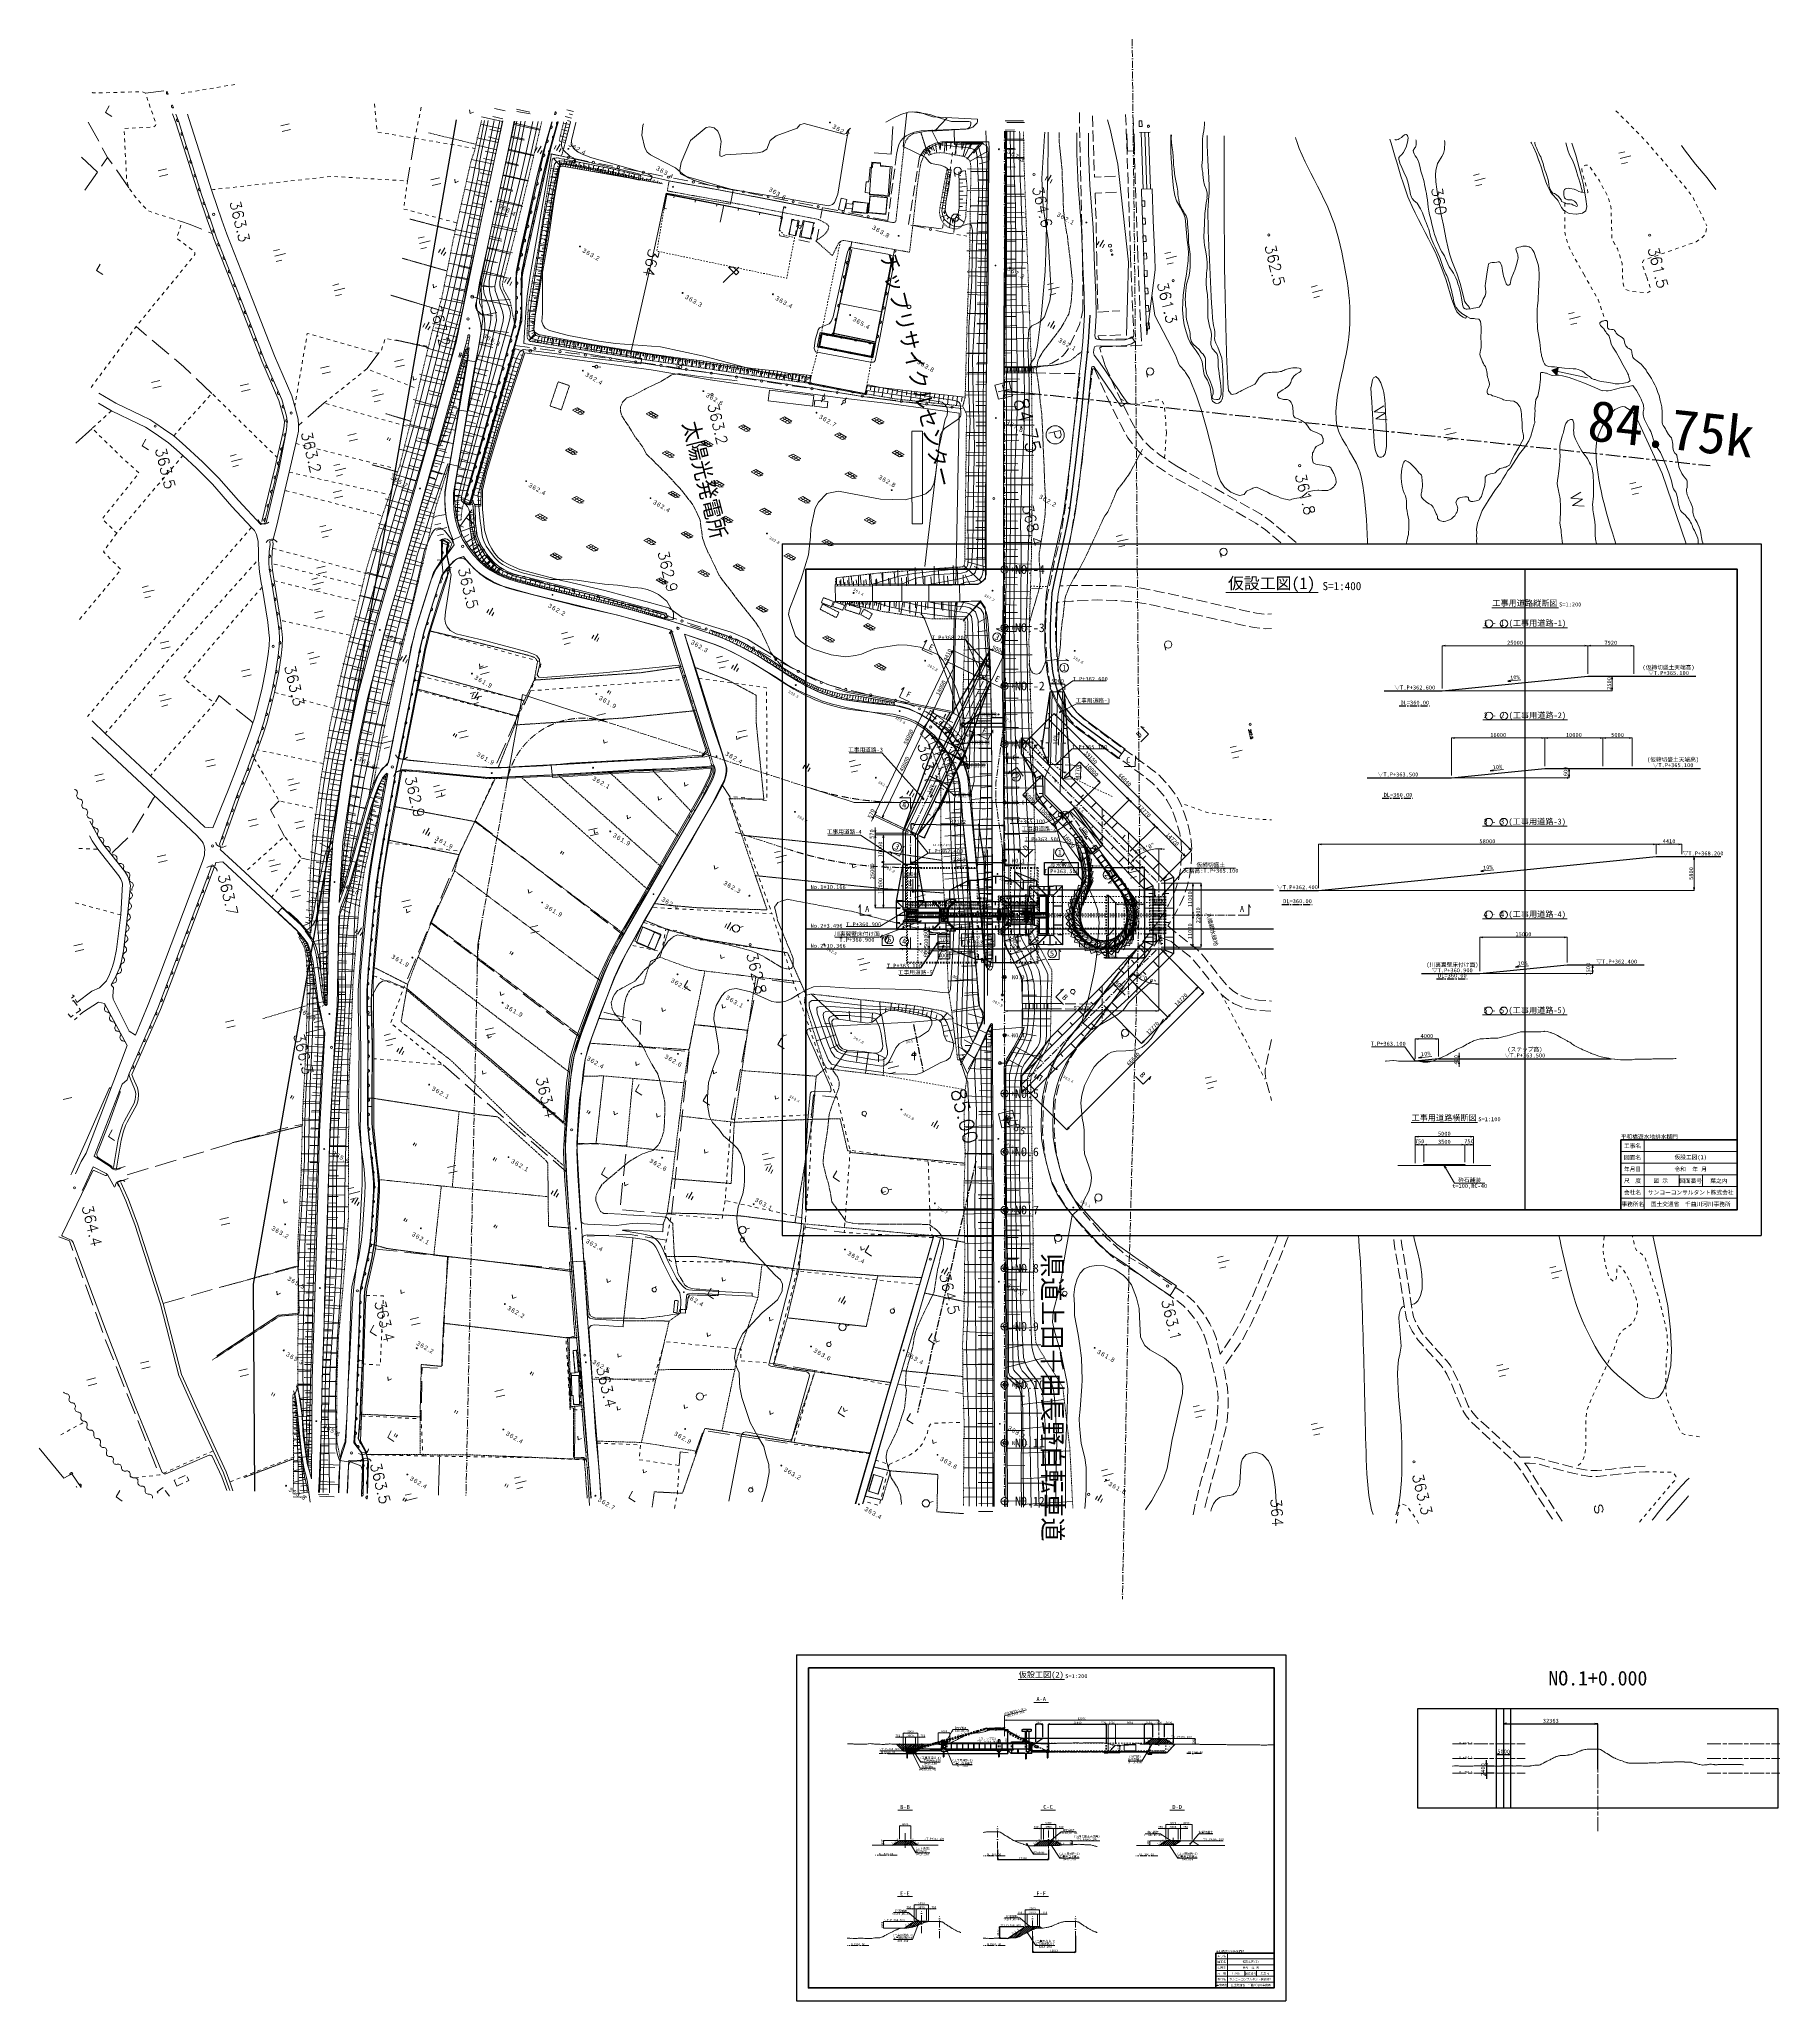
# Model space of a CAD drawing. Header units: millimetres. Extents: x -256476 to 341554, y -216330 to 457415.
import ezdxf
from ezdxf.enums import TextEntityAlignment as Align

# ---------------------------------------------------------------- set-up
doc = ezdxf.new("R2010")
doc.units = ezdxf.units.MM
doc.header["$LTSCALE"] = 400
doc.header["$PDSIZE"] = 300
for name, pattern in [('52106', [1.5, 1, -0.5]), ('52232', [1.25, 0.75, -0.5]), ('53003', [0.75, 0.5, -0.25]), ('55107', [1.25, 0.75, -0.5]), ('561019', [1, 0.5, -0.5]), ('56201', [2.5, 1.25, -1.25]), ('56301', [0.5, 0.25, -0.25]), ('56302', [2, 1.5, -0.5]), ('57103', [5.5, 5, -0.5]), ('CENTER', [2, 1.25, -0.25, 0.25, -0.25]), ('DGN Style 2', [112.910703, 67.746422, -45.164281]), ('SXF_一点短鎖線', [9.25, 6, -1.5, 0.25, -1.5]), ('SXF_一点鎖線', [18.5, 12, -1.5, 3.5, -1.5]), ('SXF_二点短鎖線', [11, 6, -1.5, 0.25, -1.5, 0.25, -1.5]), ('SXF_跳び破線', [12, 6, -6]), ('一点短鎖線', [9.25, 6, -1.5, 0.25, -1.5]), ('破線', [7.5, 6, -1.5]), ('破線1', [7.5, 6, -1.5])]:
    doc.linetypes.add(name, pattern=pattern)
doc.layers.get('Defpoints').update_dxf_attribs({"color": 153})
for name, color, linetype, lineweight in [('1103000', 8, 'Continuous', 18), ('D-BGD', 7, 'Continuous', 13), ('D-BGD-数値図化', 7, 'Continuous', 13), ('D-BMK', 2, 'SXF_一点短鎖線', 13), ('D-BMK-HTXT', 7, 'Continuous', 13), ('D-BMK-OTRS', 7, 'Continuous', 13), ('D-BYP', 7, 'Continuous', 13), ('D-BYP-STR1', 2, 'Continuous', 13), ('D-BYP-STR2', 6, 'Continuous', 25), ('D-BYP-STR4', 6, 'Continuous', 25), ('D-BYP-STR7', 2, 'Continuous', 13), ('D-BYP-STR8', 150, 'Continuous', 25), ('D-STR', 1, 'Continuous', 25), ('D-STR-DIM', 7, 'Continuous', 13), ('D-STR-HTXT', 7, 'Continuous', 13), ('D-STR-TXT', 7, 'Continuous', 13), ('D-TTL', 2, 'Continuous', 140), ('D-TTL-FRAM', 2, 'Continuous', 50), ('D-TTL-LINE', 7, 'Continuous', 13), ('D-TTL-TXT', 7, 'Continuous', 13), ('●予備設計_LP横断', 7, 'Continuous', 13), ('開削', 5, 'Continuous', 25), ('開削（一次掘削）', 5, 'Continuous', 25)]:
    doc.layers.add(name, color=color, linetype=linetype, lineweight=lineweight)
doc.layers.add('D-WORK2', color=11, linetype='Continuous', plot=False)
doc.layers.add('Defpoints2', color=11, linetype='Continuous', plot=False)
doc.layers.add('★D-WORK', color=161, linetype='Continuous', lineweight=30, plot=False)
doc.layers.add('★車両軌跡', color=4, linetype='Continuous', lineweight=13, plot=False)
doc.layers.add('横断', color=7, linetype='Continuous')
doc.layers.add('横断ビュー', color=7, linetype='Continuous')
doc.styles.add('$VERT_BIGFONT', font='txt', dxfattribs={"height": 0.2, "bigfont": 'BIGFONT'})
doc.styles.add('BIGFONT', font='txt', dxfattribs={"height": 0.2, "bigfont": 'BIGFONT'})
doc.styles.add('MS UI Gothic', font='MS UI Gothic.ttf')
doc.styles.add('MS ゴシック', font='MS Gothic.ttf')
doc.styles.get("Standard").update_dxf_attribs({"font": 'txt.shx', "bigfont": '@extfont2.shx'})
doc.styles.add('Style-WORKING', font='WORKING.shx')
doc.styles.add('ＭＳ ゴシック', font='MS Gothic.ttf')
doc.linetypes.add('56111', pattern='A,1.25,[30,dgnlstyle-dm500.shx,S=0.004,R=0,X=0,Y=0],1.25', length=2.5)
doc.linetypes.add('56130', pattern='A,1,-0.375,[44,dgnlstyle-dm500.shx,S=0.0012,R=0,X=0,Y=0],-0.375', length=1.75)
doc.linetypes.add('57106', pattern='A,2.5,[43,dgnlstyle-dm500.shx,S=0.002,R=0,X=0,Y=0],2.5', length=5)
doc.dimstyles.new('DIM-100-F', dxfattribs={"dimscale": 100, "dimtxt": 3.5, "dimasz": 2.5, "dimexe": 0, "dimexo": 2, "dimgap": 0.8, "dimtad": 1, "dimdec": 0, "dimzin": 0, "dimdsep": 46, "dimtxsty": 'MS ゴシック', "dimblk": 'OPEN', "dimcen": 0.1, "dimclrd": 256, "dimclre": 256, "dimclrt": 256, "dimaunit": 1, "dimadec": 4, "dimazin": 0, "dimtfac": 1, "dimtdec": 0, "dimtmove": 2, "dimatfit": 3, "dimldrblk": 'OPEN', "dimfxl": 1, "dimtolj": 1, "dimtzin": 0, "dimlwd": -1, "dimlwe": -1, "dimarcsym": 2})
doc.dimstyles.new('DIM-200-F', dxfattribs={"dimscale": 200, "dimtxt": 3.5, "dimasz": 2.5, "dimexe": 0, "dimexo": 2, "dimgap": 0.8, "dimtad": 1, "dimdec": 0, "dimzin": 0, "dimdsep": 46, "dimtxsty": 'MS ゴシック', "dimblk": 'OPEN', "dimcen": 0.1, "dimclrd": 256, "dimclre": 256, "dimclrt": 256, "dimaunit": 1, "dimadec": 4, "dimazin": 0, "dimtfac": 1, "dimtdec": 0, "dimtmove": 2, "dimatfit": 3, "dimldrblk": 'OPEN', "dimfxl": 1, "dimtolj": 1, "dimtzin": 0, "dimlwd": -1, "dimlwe": -1, "dimarcsym": 2})
doc.dimstyles.new('DIM-300-F', dxfattribs={"dimscale": 300, "dimtxt": 3.5, "dimasz": 2.5, "dimexe": 0, "dimexo": 2, "dimgap": 0.8, "dimtad": 1, "dimdec": 0, "dimzin": 0, "dimdsep": 46, "dimtxsty": 'MS ゴシック', "dimblk": 'OPEN', "dimcen": 0.1, "dimclrd": 256, "dimclre": 256, "dimclrt": 256, "dimaunit": 1, "dimadec": 4, "dimazin": 0, "dimtfac": 1, "dimtdec": 0, "dimtmove": 2, "dimatfit": 3, "dimldrblk": 'OPEN', "dimfxl": 1, "dimtolj": 1, "dimtzin": 0, "dimlwd": -1, "dimlwe": -1, "dimarcsym": 2})
doc.dimstyles.new('DIM-400-F', dxfattribs={"dimscale": 400, "dimtxt": 3.5, "dimasz": 2.5, "dimexe": 0, "dimexo": 2, "dimgap": 0.8, "dimtad": 1, "dimdec": 0, "dimzin": 0, "dimdsep": 46, "dimtxsty": 'MS ゴシック', "dimblk": 'OPEN', "dimcen": 0.1, "dimclrd": 256, "dimclre": 256, "dimclrt": 256, "dimaunit": 1, "dimadec": 4, "dimazin": 0, "dimtfac": 1, "dimtdec": 0, "dimtmove": 2, "dimatfit": 3, "dimldrblk": 'OPEN', "dimfxl": 1, "dimtolj": 1, "dimtzin": 0, "dimlwd": -1, "dimlwe": -1, "dimarcsym": 2})
doc.dimstyles.new('DIM-50-F', dxfattribs={"dimscale": 50, "dimtxt": 3.5, "dimasz": 2.5, "dimexe": 0, "dimexo": 2, "dimgap": 0.8, "dimtad": 1, "dimdec": 0, "dimzin": 0, "dimdsep": 46, "dimtxsty": 'MS ゴシック', "dimblk": 'OPEN', "dimcen": 0.1, "dimclrd": 256, "dimclre": 256, "dimclrt": 256, "dimaunit": 1, "dimadec": 4, "dimazin": 0, "dimtfac": 1, "dimtdec": 0, "dimtmove": 2, "dimatfit": 3, "dimldrblk": 'OPEN', "dimfxl": 1, "dimtolj": 1, "dimtzin": 0, "dimlwd": -1, "dimlwe": -1, "dimarcsym": 2})

# ---------------------------------------------------------------- blocks, each defined once
blk = doc.blocks.new('M5219')
at = {"layer": 'D-BGD-数値図化', "linetype": 'Continuous', "lineweight": 15}
blk.add_arc((-0.43, 0, 0), 0.866, 299.99927, 60.00073, dxfattribs=at)
blk = doc.blocks.new('M4142_7')
at = {"layer": '●予備設計_LP横断', "linetype": 'Continuous', "lineweight": 15}
for p, q in [((0.45, 0.22), (1.35, 0.65)), ((-0.45, -0.21), (-1.36, -0.62))]:
    blk.add_line(p, q, dxfattribs=at)
blk.add_circle((0, 0), 0.5, dxfattribs=at)
blk = doc.blocks.new('M4142')
at = {"layer": 'D-BGD-数値図化', "linetype": 'Continuous', "lineweight": 15}
blk.add_circle((0, 0), 0.5, dxfattribs=at)
blk = doc.blocks.new('M4142_6')
at = {"layer": '●予備設計_LP横断', "linetype": 'Continuous', "lineweight": 15}
for p, q in [((0.45, 0.21), (1.36, 0.62)), ((-0.42, -0.27), (-1.26, -0.81))]:
    blk.add_line(p, q, dxfattribs=at)
blk.add_circle((0, 0), 0.5, dxfattribs=at)
blk = doc.blocks.new('M4142_9')
at = {"layer": 'D-BGD-数値図化', "linetype": 'Continuous', "lineweight": 15}
for p, q in [((0.13, 0.48), (0.38, 1.45)), ((-0.49, -0.11), (-1.46, -0.32))]:
    blk.add_line(p, q, dxfattribs=at)
blk.add_circle((0, 0), 0.5, dxfattribs=at)
blk = doc.blocks.new('M4142_11')
at = {"layer": '●予備設計_LP横断', "linetype": 'Continuous', "lineweight": 15}
for p, q in [((-0.13, 0.48), (-0.4, 1.45)), ((0, -0.5), (0.01, -1.5))]:
    blk.add_line(p, q, dxfattribs=at)
blk.add_circle((0, 0), 0.5, dxfattribs=at)
blk = doc.blocks.new('M4142_10')
at = {"layer": '●予備設計_LP横断', "linetype": 'Continuous', "lineweight": 15}
for p, q in [((0, 0.5), (-0.01, 1.5)), ((-0.13, -0.48), (-0.38, -1.45))]:
    blk.add_line(p, q, dxfattribs=at)
blk.add_circle((0, 0), 0.5, dxfattribs=at)
blk = doc.blocks.new('M6311')
at = {"layer": '●予備設計_LP横断', "linetype": 'Continuous', "lineweight": 9}
for p, q in [((-0.75, -1), (-0.75, 0)), ((0, -1), (0, 0))]:
    blk.add_line(p, q, dxfattribs=at)
blk = doc.blocks.new('M6313')
at = {"layer": '●予備設計_LP横断', "linetype": 'Continuous', "lineweight": 9, "flags": 128}
blk.add_lwpolyline([(-0.75, 0), (0, -1), (0.75, 0)], dxfattribs=at)
blk = doc.blocks.new('M6334')
at = {"layer": '●予備設計_LP横断', "linetype": 'Continuous', "lineweight": 9}
for p, q in [((-1, -1.25), (-1, 0.15)), ((0, -1.25), (0, 1.25)), ((1, -1.25), (1, 0.15))]:
    blk.add_line(p, q, dxfattribs=at)
blk = doc.blocks.new('M2244_1')
at = {"layer": '1103000', "linetype": 'Continuous', "lineweight": 15}
blk.add_line((0, 0), (2.5, 0), dxfattribs=at)
blk.add_circle((2, 0), 0.5, dxfattribs=at)
blk = doc.blocks.new('M2242')
at = {"layer": '●予備設計_LP横断', "linetype": 'Continuous', "lineweight": 15}
for p, q in [((0, 0), (2, 0)), ((1.5, 0.75), (1.5, -0.75)), ((1.5, 0.75), (2, 0.75)), ((2, 0.75), (2, -0.75)), ((1.5, -0.75), (2, -0.75))]:
    blk.add_line(p, q, dxfattribs=at)
blk = doc.blocks.new('M6319')
at = {"layer": '●予備設計_LP横断', "linetype": 'Continuous', "lineweight": 9}
blk.add_line((0, 0.5), (0, 1), dxfattribs=at)
blk.add_circle((0, -0.25), 0.75, dxfattribs=at)
blk = doc.blocks.new('M6331')
at = {"layer": '●予備設計_LP横断', "linetype": 'Continuous', "lineweight": 9}
blk.add_line((0, -0.75), (1, -0.75), dxfattribs=at)
blk.add_circle((0, 0), 0.75, dxfattribs=at)
blk = doc.blocks.new('M6216')
at = {"layer": 'D-BGD-数値図化', "linetype": 'Continuous', "lineweight": 15}
for p, q in [((-0.93, 0.61), (-0.97, -0.33)), ((0.75, -1.3), (-0.75, 1.3))]:
    blk.add_line(p, q, dxfattribs=at)
at = {"layer": 'D-BGD-数値図化', "linetype": 'Continuous', "lineweight": 15, "flags": 128}
for points in [[(0.33, 0.42), (-0.97, -0.33)], [(-0.93, 0.61), (-0.07, 1.11)], [(-0.07, 1.11), (0.33, 0.42)]]:
    blk.add_lwpolyline(points, dxfattribs=at)
blk = doc.blocks.new('M7312')
at = {"layer": '●予備設計_LP横断', "linetype": 'Continuous', "lineweight": 20}
blk.add_circle((0, 0), 0.15, dxfattribs=at)
blk = doc.blocks.new('M5255')
at = {"layer": '●予備設計_LP横断', "linetype": 'Continuous', "lineweight": 15}
for p, q in [((-1, -1), (-1, 1)), ((-1, 1), (1, 1)), ((-0.8, 0), (0.8, 0)), ((0, -0.8), (0, 0.8)), ((1, -1), (1, 1)), ((-1, -1), (1, -1))]:
    blk.add_line(p, q, dxfattribs=at)
blk = doc.blocks.new('M6217')
at = {"layer": 'D-BGD-数値図化', "linetype": 'Continuous', "lineweight": 9}
for p, q in [((-1.03, 0.7), (-2, -0.75)), ((-1.5, 0), (1.5, 0)), ((-1.03, 0.7), (1.97, 0.7)), ((-0.03, 0.7), (-1, -0.75)), ((0.97, 0.7), (0, -0.75)), ((1.97, 0.7), (1, -0.75)), ((1, -0.75), (2, 0)), ((-2, -0.75), (1, -0.75))]:
    blk.add_line(p, q, dxfattribs=at)
blk = doc.blocks.new('M4142_8')
at = {"layer": '●予備設計_LP横断', "linetype": 'Continuous', "lineweight": 15}
for p, q in [((0.49, 0.11), (1.46, 0.32)), ((-0.45, -0.22), (-1.35, -0.65))]:
    blk.add_line(p, q, dxfattribs=at)
blk.add_circle((0, 0), 0.5, dxfattribs=at)
blk = doc.blocks.new('_Open')
at = {"color": 0, "linetype": 'ByBlock', "lineweight": -2}
for p, q in [((-1, 0.17), (0, 0)), ((-1, -0.17), (0, 0)), ((0, 0), (-1, 0))]:
    blk.add_line(p, q, dxfattribs=at)
blk = doc.blocks.new('*D70')
at = {"layer": 'Defpoints', "color": 0, "ltscale": 1500, "transparency": 16777216}
for p in [(83962, 157085), (84062, 157370), (84062, 157085)]:
    blk.add_point(p, dxfattribs=at)
at = {"layer": 'Defpoints2', "ltscale": 1500, "transparency": 16777216}
for p, q in [((83837, 157370), (83712, 157370)), ((83962, 157185), (83962, 157370)), ((83962, 157370), (84062, 157370)), ((84062, 157185), (84062, 157370)), ((84187, 157370), (84312, 157370))]:
    blk.add_line(p, q, dxfattribs=at)
at = {"layer": 'Defpoints2', "ltscale": 1500, "transparency": 16777216, "xscale": 125, "yscale": 125, "zscale": 125}
blk.add_blockref('_Open', (83962, 157370), dxfattribs=at)
at = {"layer": 'Defpoints2', "ltscale": 1500, "transparency": 16777216, "xscale": 125, "yscale": 125, "zscale": 125, "rotation": 180}
blk.add_blockref('_Open', (84062, 157370), dxfattribs=at)
at = {"layer": 'Defpoints2', "ltscale": 1500, "transparency": 16777216, "insert": (84012, 157518), "char_height": 175, "attachment_point": 5, "style": 'MS ゴシック'}
blk.add_mtext('\\A1;100', dxfattribs=at)
blk = doc.blocks.new('*D71')
at = {"layer": 'Defpoints', "color": 0, "ltscale": 1500, "transparency": 16777216}
for p in [(83849, 157010), (83962, 157085), (83962, 157010)]:
    blk.add_point(p, dxfattribs=at)
at = {"layer": 'Defpoints2', "ltscale": 1500, "transparency": 16777216}
for p, q in [((83849, 157210), (83849, 157335)), ((83862, 157085), (83849, 157085)), ((83849, 157085), (83849, 157010)), ((83862, 157010), (83849, 157010)), ((83849, 156885), (83849, 156760))]:
    blk.add_line(p, q, dxfattribs=at)
at = {"layer": 'Defpoints2', "ltscale": 1500, "transparency": 16777216, "xscale": 125, "yscale": 125, "zscale": 125}
for p, rotation in [((83849, 157085), 270), ((83849, 157010), 90)]:
    blk.add_blockref('_Open', p, dxfattribs=dict(at, rotation=rotation))
at = {"layer": 'Defpoints2', "ltscale": 1500, "transparency": 16777216, "insert": (83701, 157048), "char_height": 175, "attachment_point": 5, "rotation": 90, "style": 'MS ゴシック'}
blk.add_mtext('\\A1;75', dxfattribs=at)
blk = doc.blocks.new('*D72')
at = {"layer": 'Defpoints', "color": 0, "ltscale": 1500, "transparency": 16777216}
for p in [(82662, 157010), (82662, 156010), (83159, 156010)]:
    blk.add_point(p, dxfattribs=at)
at = {"layer": 'Defpoints2', "ltscale": 1500, "transparency": 16777216}
for p, q in [((82762, 157010), (83159, 157010)), ((82762, 156010), (83159, 156010)), ((83159, 156885), (83159, 156135))]:
    blk.add_line(p, q, dxfattribs=at)
at = {"layer": 'Defpoints2', "ltscale": 1500, "transparency": 16777216, "xscale": 125, "yscale": 125, "zscale": 125}
for p, rotation in [((83159, 157010), 90), ((83159, 156010), 270)]:
    blk.add_blockref('_Open', p, dxfattribs=dict(at, rotation=rotation))
at = {"layer": 'Defpoints2', "ltscale": 1500, "transparency": 16777216, "insert": (83032, 156510), "char_height": 175, "attachment_point": 5, "rotation": 90, "style": 'MS ゴシック'}
blk.add_mtext('\\A1;1000', dxfattribs=at)
blk = doc.blocks.new('*D61')
at = {"layer": 'Defpoints', "color": 0, "ltscale": 1500, "transparency": 16777216}
for p in [(82662, 157510), (82662, 157010), (83159, 157510)]:
    blk.add_point(p, dxfattribs=at)
at = {"layer": 'Defpoints2', "ltscale": 1500, "transparency": 16777216}
for p, q in [((82762, 157510), (83159, 157510)), ((82762, 157010), (83159, 157010)), ((83159, 157135), (83159, 157385))]:
    blk.add_line(p, q, dxfattribs=at)
at = {"layer": 'Defpoints2', "ltscale": 1500, "transparency": 16777216, "xscale": 125, "yscale": 125, "zscale": 125}
for p, rotation in [((83159, 157510), 90), ((83159, 157010), 270)]:
    blk.add_blockref('_Open', p, dxfattribs=dict(at, rotation=rotation))
at = {"layer": 'Defpoints2', "ltscale": 1500, "transparency": 16777216, "insert": (83032, 157260), "char_height": 175, "attachment_point": 5, "rotation": 90, "style": 'MS ゴシック'}
blk.add_mtext('\\A1;500', dxfattribs=at)
blk = doc.blocks.new('*D62')
at = {"layer": 'Defpoints', "color": 0, "ltscale": 1500, "transparency": 16777216}
for p in [(82662, 156010), (82662, 155510), (83159, 155510)]:
    blk.add_point(p, dxfattribs=at)
at = {"layer": 'Defpoints2', "ltscale": 1500, "transparency": 16777216}
for p, q in [((82762, 156010), (83159, 156010)), ((82762, 155510), (83159, 155510)), ((83159, 155885), (83159, 155635))]:
    blk.add_line(p, q, dxfattribs=at)
at = {"layer": 'Defpoints2', "ltscale": 1500, "transparency": 16777216, "xscale": 125, "yscale": 125, "zscale": 125}
for p, rotation in [((83159, 156010), 90), ((83159, 155510), 270)]:
    blk.add_blockref('_Open', p, dxfattribs=dict(at, rotation=rotation))
at = {"layer": 'Defpoints2', "ltscale": 1500, "transparency": 16777216, "insert": (83032, 155760), "char_height": 175, "attachment_point": 5, "rotation": 90, "style": 'MS ゴシック'}
blk.add_mtext('\\A1;500', dxfattribs=at)
blk = doc.blocks.new('*D63')
at = {"layer": 'Defpoints', "color": 0, "ltscale": 1500, "transparency": 16777216}
for p in [(82662, 155510), (82862, 155110), (83159, 155110)]:
    blk.add_point(p, dxfattribs=at)
at = {"layer": 'Defpoints2', "ltscale": 1500, "transparency": 16777216}
for p, q in [((82762, 155510), (83159, 155510)), ((82962, 155110), (83159, 155110)), ((83159, 155385), (83159, 155235))]:
    blk.add_line(p, q, dxfattribs=at)
at = {"layer": 'Defpoints2', "ltscale": 1500, "transparency": 16777216, "xscale": 125, "yscale": 125, "zscale": 125}
for p, rotation in [((83159, 155510), 90), ((83159, 155110), 270)]:
    blk.add_blockref('_Open', p, dxfattribs=dict(at, rotation=rotation))
at = {"layer": 'Defpoints2', "ltscale": 1500, "transparency": 16777216, "insert": (83037, 155310), "char_height": 175, "attachment_point": 5, "rotation": 90, "style": 'MS ゴシック'}
blk.add_mtext('\\A1;400', dxfattribs=at)
blk = doc.blocks.new('*D64')
at = {"layer": 'Defpoints', "color": 0, "ltscale": 1500, "transparency": 16777216}
for p in [(82862, 155110), (82862, 154110), (83159, 154110)]:
    blk.add_point(p, dxfattribs=at)
at = {"layer": 'Defpoints2', "ltscale": 1500, "transparency": 16777216}
for p, q in [((82962, 155110), (83159, 155110)), ((83159, 154985), (83159, 154235)), ((82962, 154110), (83159, 154110))]:
    blk.add_line(p, q, dxfattribs=at)
at = {"layer": 'Defpoints2', "ltscale": 1500, "transparency": 16777216, "xscale": 125, "yscale": 125, "zscale": 125}
for p, rotation in [((83159, 155110), 90), ((83159, 154110), 270)]:
    blk.add_blockref('_Open', p, dxfattribs=dict(at, rotation=rotation))
at = {"layer": 'Defpoints2', "ltscale": 1500, "transparency": 16777216, "insert": (83032, 154610), "char_height": 175, "attachment_point": 5, "rotation": 90, "style": 'MS ゴシック'}
blk.add_mtext('\\A1;1000', dxfattribs=at)
blk = doc.blocks.new('*D65')
at = {"layer": 'Defpoints', "color": 0, "ltscale": 1500, "transparency": 16777216}
for p in [(82662, 157510), (82862, 157910), (83159, 157910)]:
    blk.add_point(p, dxfattribs=at)
at = {"layer": 'Defpoints2', "ltscale": 1500, "transparency": 16777216}
for p, q in [((82762, 157510), (83159, 157510)), ((82962, 157910), (83159, 157910)), ((83159, 157635), (83159, 157785))]:
    blk.add_line(p, q, dxfattribs=at)
at = {"layer": 'Defpoints2', "ltscale": 1500, "transparency": 16777216, "xscale": 125, "yscale": 125, "zscale": 125}
for p, rotation in [((83159, 157910), 90), ((83159, 157510), 270)]:
    blk.add_blockref('_Open', p, dxfattribs=dict(at, rotation=rotation))
at = {"layer": 'Defpoints2', "ltscale": 1500, "transparency": 16777216, "insert": (83025, 157710), "char_height": 175, "attachment_point": 5, "rotation": 90, "style": 'MS ゴシック'}
blk.add_mtext('\\A1;400', dxfattribs=at)
blk = doc.blocks.new('*D66')
at = {"layer": 'Defpoints', "color": 0, "ltscale": 1500, "transparency": 16777216}
for p in [(82862, 158910), (82862, 157910), (83159, 158910)]:
    blk.add_point(p, dxfattribs=at)
at = {"layer": 'Defpoints2', "ltscale": 1500, "transparency": 16777216}
for p, q in [((82962, 158910), (83159, 158910)), ((82962, 157910), (83159, 157910)), ((83159, 158035), (83159, 158785))]:
    blk.add_line(p, q, dxfattribs=at)
at = {"layer": 'Defpoints2', "ltscale": 1500, "transparency": 16777216, "xscale": 125, "yscale": 125, "zscale": 125}
for p, rotation in [((83159, 158910), 90), ((83159, 157910), 270)]:
    blk.add_blockref('_Open', p, dxfattribs=dict(at, rotation=rotation))
at = {"layer": 'Defpoints2', "ltscale": 1500, "transparency": 16777216, "insert": (83032, 158410), "char_height": 175, "attachment_point": 5, "rotation": 90, "style": 'MS ゴシック'}
blk.add_mtext('\\A1;1000', dxfattribs=at)
blk = doc.blocks.new('*D25')
at = {"layer": 'Defpoints', "color": 0, "ltscale": 1500, "transparency": 16777216}
for p in [(82662, 157510), (82662, 155510), (83509, 155510)]:
    blk.add_point(p, dxfattribs=at)
at = {"layer": 'Defpoints2', "ltscale": 1500, "transparency": 16777216}
for p, q in [((82762, 157510), (83509, 157510)), ((82762, 155510), (83509, 155510)), ((83509, 157385), (83509, 155635))]:
    blk.add_line(p, q, dxfattribs=at)
at = {"layer": 'Defpoints2', "ltscale": 1500, "transparency": 16777216, "xscale": 125, "yscale": 125, "zscale": 125}
for p, rotation in [((83509, 157510), 90), ((83509, 155510), 270)]:
    blk.add_blockref('_Open', p, dxfattribs=dict(at, rotation=rotation))
at = {"layer": 'Defpoints2', "ltscale": 1500, "transparency": 16777216, "insert": (83382, 156510), "char_height": 175, "attachment_point": 5, "rotation": 90, "style": 'MS ゴシック'}
blk.add_mtext('\\A1;2000', dxfattribs=at)
blk = doc.blocks.new('*D67')
at = {"layer": 'Defpoints', "color": 0, "ltscale": 1500, "transparency": 16777216}
for p in [(82662, 155510), (83562, 155510), (82662, 154859)]:
    blk.add_point(p, dxfattribs=at)
at = {"layer": 'Defpoints2', "ltscale": 1500, "transparency": 16777216}
for p, q in [((82662, 155410), (82662, 154859)), ((83562, 155410), (83562, 154859)), ((83437, 154859), (82787, 154859))]:
    blk.add_line(p, q, dxfattribs=at)
at = {"layer": 'Defpoints2', "ltscale": 1500, "transparency": 16777216, "xscale": 125, "yscale": 125, "zscale": 125, "rotation": 180}
blk.add_blockref('_Open', (82662, 154859), dxfattribs=at)
at = {"layer": 'Defpoints2', "ltscale": 1500, "transparency": 16777216, "xscale": 125, "yscale": 125, "zscale": 125}
blk.add_blockref('_Open', (83562, 154859), dxfattribs=at)
at = {"layer": 'Defpoints2', "ltscale": 1500, "transparency": 16777216, "insert": (83112, 154987), "char_height": 175, "attachment_point": 5, "style": 'MS ゴシック'}
blk.add_mtext('\\A1;900', dxfattribs=at)
blk = doc.blocks.new('*D68')
at = {"layer": 'Defpoints', "color": 0, "ltscale": 1500, "transparency": 16777216}
for p in [(83562, 156010), (83962, 156010), (83962, 155916)]:
    blk.add_point(p, dxfattribs=at)
at = {"layer": 'Defpoints2', "ltscale": 1500, "transparency": 16777216}
for p, q in [((83562, 155910), (83562, 155916)), ((83687, 155916), (83837, 155916)), ((83962, 155910), (83962, 155916))]:
    blk.add_line(p, q, dxfattribs=at)
at = {"layer": 'Defpoints2', "ltscale": 1500, "transparency": 16777216, "xscale": 125, "yscale": 125, "zscale": 125, "rotation": 180}
blk.add_blockref('_Open', (83562, 155916), dxfattribs=at)
at = {"layer": 'Defpoints2', "ltscale": 1500, "transparency": 16777216, "xscale": 125, "yscale": 125, "zscale": 125}
blk.add_blockref('_Open', (83962, 155916), dxfattribs=at)
at = {"layer": 'Defpoints2', "ltscale": 1500, "transparency": 16777216, "insert": (83762, 155594), "char_height": 175, "attachment_point": 5, "style": 'MS ゴシック'}
blk.add_mtext('\\A1;400', dxfattribs=at)
blk = doc.blocks.new('*D69')
at = {"layer": 'Defpoints', "color": 0, "ltscale": 1500, "transparency": 16777216}
for p in [(77562, 157462), (78062, 157562), (78062, 157210)]:
    blk.add_point(p, dxfattribs=at)
at = {"layer": 'Defpoints2', "ltscale": 1500, "transparency": 16777216}
for p, q in [((77562, 157562), (77562, 157562)), ((77687, 157562), (77937, 157562)), ((78062, 157310), (78062, 157562))]:
    blk.add_line(p, q, dxfattribs=at)
at = {"layer": 'Defpoints2', "ltscale": 1500, "transparency": 16777216, "xscale": 125, "yscale": 125, "zscale": 125, "rotation": 180}
blk.add_blockref('_Open', (77562, 157562), dxfattribs=at)
at = {"layer": 'Defpoints2', "ltscale": 1500, "transparency": 16777216, "xscale": 125, "yscale": 125, "zscale": 125}
blk.add_blockref('_Open', (78062, 157562), dxfattribs=at)
at = {"layer": 'Defpoints2', "ltscale": 1500, "transparency": 16777216, "insert": (77812, 157690), "char_height": 175, "attachment_point": 5, "style": 'MS ゴシック'}
blk.add_mtext('\\A1;500', dxfattribs=at)
blk = doc.blocks.new('土工11-18')
at = {"layer": '開削'}
for p, q in [((901037, 91803), (898087, 94754)), ((898087, 91354), (898087, 94754)), ((898087, 94754), (905585, 91803)), ((875801, 88403), (882319, 91903)), ((875801, 85203), (875801, 88403)), ((901037, 88403), (875801, 88403)), ((879637, 89433), (879637, 90463)), ((882319, 91903), (885329, 91903)), ((882587, 91903), (882587, 88403)), ((885329, 91903), (890553, 93103)), ((885537, 91951), (885537, 90177)), ((888487, 92629), (888487, 88403)), ((894391, 93103), (890552, 93103)), ((891437, 93103), (891437, 90753)), ((894391, 93103), (898087, 91354)), ((894391, 93103), (894391, 88403)), ((896709, 92006), (896709, 90205)), ((901037, 88403), (898087, 91354)), ((901037, 88403), (901037, 91803)), ((901037, 91803), (905585, 91803)), ((903037, 89803), (903037, 86403)), ((903037, 89803), (905585, 89803)), ((905585, 91803), (905585, 89803)), ((857478, 79803), (857478, 84662)), ((857478, 84662), (859737, 82403)), ((857478, 82245), (858608, 82245)), ((859737, 83509), (859737, 84616)), ((859737, 82403), (872237, 82403)), ((859737, 81803), (859737, 82403)), ((860337, 81203), (859737, 81803)), ((859737, 81803), (859737, 81803)), ((860637, 81503), (860637, 81803)), ((861437, 81203), (861437, 81803)), ((862237, 81503), (862237, 81803)), ((862312, 84595), (862312, 82403)), ((863037, 81203), (863037, 81803)), ((863837, 81503), (863837, 81803)), ((864137, 81203), (864737, 81803)), ((864437, 81003), (864737, 81003)), ((864887, 84585), (864887, 83503)), ((867462, 84574), (867462, 82403)), ((872437, 82403), (870076, 84764)), ((870076, 84564), (870076, 84764)), ((870076, 84764), (873164, 84603)), ((871207, 83534), (870076, 84664)), ((872237, 82403), (870076, 84564)), ((870076, 84564), (870076, 83464)), ((872221, 83692), (872221, 84652)), ((872237, 82403), (872237, 79803)), ((872437, 82403), (872237, 82403)), ((872237, 81303), (872337, 81303)), ((872437, 82403), (874937, 82403)), ((872437, 82403), (872437, 79803)), ((873164, 84603), (873942, 84603)), ((873942, 84603), (875801, 85203)), ((874406, 82403), (874406, 84753)), ((874937, 82403), (877737, 85203)), ((874937, 82403), (874937, 79803)), ((874937, 82403), (875207, 82003)), ((875072, 81303), (875207, 81303)), ((875207, 82003), (877737, 84533)), ((875207, 82003), (875207, 79803)), ((875207, 82003), (895867, 82003)), ((877737, 85203), (875801, 85203)), ((876071, 84243, -354000), (876071, 85203, -354000)), ((876405, 83536), (877737, 84868)), ((877737, 85203), (877737, 84533)), ((877737, 84533), (893337, 84533)), ((879637, 83268), (879637, 84533)), ((882587, 84533), (882587, 82003)), ((885537, 83268), (885537, 84533)), ((888487, 82003), (888487, 84533)), ((891437, 83268), (891437, 84533)), ((893337, 86403), (903037, 86403)), ((896837, 82903), (893337, 86403)), ((893337, 84533), (893337, 86403)), ((894844, 83961), (893337, 85468)), ((895867, 82003), (893337, 84533)), ((895867, 82003), (896837, 82903)), ((895867, 82003), (895867, 79803)), ((895867, 81303), (896352, 81303)), ((896791, 84774), (896791, 86403)), ((904337, 82903), (896837, 82903)), ((896837, 82903), (896837, 79803)), ((899791, 86403), (899791, 82903)), ((902791, 84774), (902791, 86403)), ((906137, 83303), (903037, 86403)), ((904337, 82903), (904737, 83303)), ((904337, 82903), (904337, 79803)), ((904337, 82803), (904737, 82803)), ((904537, 81303), (904737, 81303)), ((904737, 83303), (904737, 76304)), ((904737, 83303), (906137, 83303)), ((857478, 79803), (860338, 79803)), ((857478, 79803), (857478, 74944)), ((857478, 79803), (860338, 79803)), ((857478, 77362), (858608, 77362)), ((857478, 74944), (859737, 77203)), ((860337, 78403), (859737, 77803)), ((859737, 77803), (859737, 77803)), ((859737, 77803), (859737, 77203)), ((859737, 77203), (872237, 77203)), ((859737, 76097), (859737, 74991)), ((860637, 78103), (860637, 77803)), ((861437, 78403), (861437, 77803)), ((862237, 78103), (862237, 77803)), ((862312, 75011), (862312, 77203)), ((863037, 78403), (863037, 77803)), ((863837, 78103), (863837, 77803)), ((864137, 78403), (864737, 77803)), ((864138, 80403), (864737, 80403)), ((864138, 79203), (864737, 79203)), ((864437, 79803), (864737, 79803)), ((864437, 79803), (864737, 79803)), ((864437, 78603), (864737, 78603)), ((864887, 75022), (864887, 76103)), ((867462, 75032), (867462, 77203)), ((872437, 77203), (870076, 74842)), ((872237, 77203), (870076, 75042)), ((870076, 75042), (870076, 76142)), ((871207, 76073), (870076, 74942)), ((870076, 75042), (870076, 74842)), ((870076, 74842), (873164, 75003)), ((872221, 75915), (872221, 74954)), ((872237, 77203), (872237, 79803)), ((872237, 79803), (872437, 79803)), ((872237, 78303), (872337, 78303)), ((872237, 77203), (872437, 77203)), ((872437, 77203), (872437, 79803)), ((872437, 77203), (874937, 77203)), ((873164, 75003), (873942, 75003)), ((873942, 75003), (875801, 74403)), ((874406, 77203), (874406, 74854)), ((874937, 77203), (874937, 79803)), ((874937, 79803), (875207, 79803)), ((874937, 77203), (875207, 77603)), ((874937, 77203), (877737, 74403)), ((875072, 78303), (875207, 78303)), ((875207, 77603), (875207, 79803)), ((875207, 77603), (895867, 77603)), ((875207, 77603), (877737, 75073)), ((875801, 74403), (875801, 68203)), ((877737, 74403), (875801, 74403)), ((876071, 75364, -354000), (876071, 74403, -354000)), ((876405, 76071), (877737, 74738)), ((877737, 74403), (877737, 75073)), ((877737, 75073), (893337, 75073)), ((879637, 76338), (879637, 75073)), ((882587, 75073), (882587, 77603)), ((885537, 76338), (885537, 75073)), ((888487, 77603), (888487, 75073)), ((891437, 76338), (891437, 75073)), ((895867, 77603), (893337, 75073)), ((896837, 76703), (893337, 73203)), ((894844, 75646), (893337, 74138)), ((893337, 75073), (893337, 73203)), ((895867, 77603), (895867, 79803)), ((895867, 79803), (896837, 79803)), ((895867, 78303), (896352, 78303)), ((895867, 77603), (896837, 76703)), ((896791, 74833), (896791, 73203)), ((896837, 76703), (896837, 79803)), ((904337, 76703), (896837, 76703)), ((899791, 73203), (899791, 76703)), ((902791, 74833), (902791, 73203)), ((903037, 73203), (906137, 76304)), ((904337, 76703), (904337, 79803)), ((904337, 79803), (904737, 79803)), ((904337, 76803), (904737, 76803)), ((904737, 76304), (904337, 76703)), ((904537, 78303), (904737, 78303)), ((906137, 76304), (904737, 76304)), ((905585, 68203), (875801, 68203)), ((875801, 68203), (884658, 64703)), ((879637, 67445), (879637, 66687)), ((882587, 68203), (882587, 65521)), ((888487, 68203), (888487, 64361)), ((893337, 73203), (903037, 73203)), ((894387, 68203), (894387, 63503)), ((897905, 63503), (905585, 68203)), ((903037, 69803, -240720), (903037, 73203)), ((905585, 69803, 242956), (903037, 69803, 242956)), ((905585, 69803, 242956), (905585, 68203, 242956)), ((884658, 64703), (887662, 64703)), ((885537, 66453), (885537, 64703)), ((887662, 64703), (890553, 63503)), ((897905, 63503), (890552, 63503)), ((891437, 65853), (891437, 63503))]:
    blk.add_line(p, q, dxfattribs=at)
for points in [[(857478, 84662), (860337, 84603), (870076, 84564)], [(859737, 81803), (864737, 81803), (864737, 79803)], [(860337, 79803), (860337, 81203), (864137, 81203), (864137, 79803)], [(857478, 74944), (860337, 75003), (870076, 75042)], [(859737, 77803), (864737, 77803), (864737, 79803)], [(860337, 79803), (860337, 78403), (864137, 78403), (864137, 79803)]]:
    blk.add_lwpolyline(points, dxfattribs=at)
at = {"layer": '開削（一次掘削）', "ltscale": 0.2}
for p, q in [((906137, 86703), (903037, 89803)), ((905585, 89803), (905866, 89733)), ((905866, 89833), (905866, 89733)), ((908996, 86703), (905866, 89833)), ((905866, 89833), (907054, 89703)), ((907406, 88243), (905866, 89783)), ((908896, 86703), (905866, 89733)), ((907054, 89703), (909496, 89803)), ((908016, 89743), (908016, 88721)), ((909496, 89803), (911337, 89803)), ((910166, 86703), (910166, 89803)), ((911337, 86703), (914537, 89903)), ((914537, 89903), (911337, 89803)), ((912352, 89835), (912352, 88776)), ((914537, 79803), (914537, 89903)), ((908896, 86703), (906137, 86703)), ((906137, 83303), (906137, 86703)), ((908896, 79803), (908896, 86703)), ((908996, 86703), (908896, 86703)), ((908996, 83103), (908896, 83103)), ((911337, 86703), (908996, 86703)), ((908996, 86703), (908996, 79803)), ((911337, 79803), (911337, 86703)), ((911337, 83103), (914537, 83103)), ((912887, 86403), (914537, 86403)), ((906137, 72903), (906137, 76304)), ((908896, 79803), (908896, 72903)), ((908946, 79803), (908896, 79803)), ((908996, 76503), (908896, 76503)), ((908996, 72903), (908996, 79803)), ((911337, 79803), (911337, 72903)), ((911337, 76503), (914537, 76503)), ((912937, 79803), (914537, 79803)), ((914537, 79803), (914537, 69703)), ((906137, 72903), (903037, 69803)), ((905585, 69803), (905866, 69874)), ((908996, 72903), (905866, 69774)), ((908896, 72903), (905866, 69874)), ((907406, 71364), (905866, 69824)), ((905866, 69774), (907054, 69903)), ((905866, 69774), (905866, 69874)), ((908896, 72903), (906137, 72903)), ((907054, 69903), (909496, 69803)), ((908016, 69864), (908016, 70886)), ((908996, 72903), (908896, 72903)), ((911337, 72903), (908996, 72903)), ((909496, 69803), (911337, 69803)), ((910166, 72903), (910166, 69803)), ((911337, 72903), (914537, 69703)), ((914537, 69703), (911337, 69803)), ((912352, 69772), (912352, 70830)), ((912887, 73203), (914537, 73203))]:
    blk.add_line(p, q, dxfattribs=at)
blk = doc.blocks.new('グラウトホール-1')
at = {"layer": 'D-BMK'}
blk.add_line((763937, -1794), (763937, -2224), dxfattribs=at)
at = {"layer": 'D-BYP-STR4'}
for p, q in [((763837, -1794), (763837, -2224)), ((764037, -1794), (764037, -2224))]:
    blk.add_line(p, q, dxfattribs=at)
blk = doc.blocks.new('*D24')
at = {"layer": 'D-STR-DIM', "transparency": 16777216}
for p, q in [((126192, -125842), (126192, -121332)), ((126692, -121332), (129692, -121332)), ((130192, -125842), (130192, -121332))]:
    blk.add_line(p, q, dxfattribs=at)
at = {"layer": 'Defpoints', "color": 0, "transparency": 16777216}
for p in [(126192, -126242, 354000), (130192, -121332), (130192, -126242, 354000)]:
    blk.add_point(p, dxfattribs=at)
at = {"layer": 'D-STR-DIM', "transparency": 16777216, "xscale": 500, "yscale": 500, "zscale": 500, "rotation": 180}
blk.add_blockref('_Open', (126192, -121332), dxfattribs=at)
at = {"layer": 'D-STR-DIM', "transparency": 16777216, "xscale": 500, "yscale": 500, "zscale": 500}
blk.add_blockref('_Open', (130192, -121332), dxfattribs=at)
at = {"layer": 'D-STR-DIM', "transparency": 16777216, "insert": (128192, -120822), "char_height": 700, "attachment_point": 5, "style": 'MS ゴシック'}
blk.add_mtext('\\A1;4000', dxfattribs=at)
blk = doc.blocks.new('*D37')
at = {"layer": 'D-STR-DIM', "transparency": 16777216}
for p, q in [((130592, -126242), (140705, -126242)), ((140705, -127742), (140705, -126742)), ((133592, -128242), (140705, -128242))]:
    blk.add_line(p, q, dxfattribs=at)
at = {"layer": 'Defpoints', "color": 0, "transparency": 16777216}
for p in [(130192, -126242, 354000), (140705, -126242), (133192, -128242, 354000)]:
    blk.add_point(p, dxfattribs=at)
at = {"layer": 'D-STR-DIM', "transparency": 16777216, "xscale": 500, "yscale": 500, "zscale": 500}
for p, rotation in [((140705, -126242), 90), ((140705, -128242), 270)]:
    blk.add_blockref('_Open', p, dxfattribs=dict(at, rotation=rotation))
at = {"layer": 'D-STR-DIM', "transparency": 16777216, "insert": (140078, -127242), "char_height": 700, "attachment_point": 5, "rotation": 90, "style": 'MS ゴシック'}
blk.add_mtext('\\A1;2000', dxfattribs=at)
blk = doc.blocks.new('*D38')
at = {"layer": 'D-STR-DIM', "transparency": 16777216}
for p, q in [((75224, -122818), (75224, -119932)), ((127692, -119932), (75724, -119932)), ((128192, -123775), (128192, -119932))]:
    blk.add_line(p, q, dxfattribs=at)
at = {"layer": 'Defpoints', "color": 0, "transparency": 16777216}
for p in [(75224, -119932), (75224, -123218, 354000), (128192, -124175, 354000)]:
    blk.add_point(p, dxfattribs=at)
at = {"layer": 'D-STR-DIM', "transparency": 16777216, "xscale": 500, "yscale": 500, "zscale": 500, "rotation": 180}
blk.add_blockref('_Open', (75224, -119932), dxfattribs=at)
at = {"layer": 'D-STR-DIM', "transparency": 16777216, "xscale": 500, "yscale": 500, "zscale": 500}
blk.add_blockref('_Open', (128192, -119932), dxfattribs=at)
at = {"layer": 'D-STR-DIM', "transparency": 16777216, "insert": (101708, -119422), "char_height": 700, "attachment_point": 5, "style": 'MS ゴシック'}
blk.add_mtext('\\A1;52970', dxfattribs=at)
blk = doc.blocks.new('A$C8730d221')
at = {"layer": '★車両軌跡', "color": 5, "lineweight": 13, "ltscale": 750}
for p, q in [((9367, -5844), (9954, -6653)), ((9954, -6653), (10541, -7463)), ((7829, -6959), (8416, -7769)), ((8416, -7769), (9003, -8578)), ((9003, -8578), (9590, -9388)), ((9590, -9388), (10177, -10197)), ((10177, -10197), (10764, -11007)), ((10541, -7463), (11128, -8272)), ((10764, -11007), (11351, -11817)), ((11128, -8272), (11715, -9082)), ((11351, -11817), (11938, -12626)), ((11644, -12221), (12231, -13031)), ((11715, -9082), (12302, -9892)), ((11938, -12626), (12525, -13436)), ((12231, -13031), (12818, -13840)), ((12302, -9892), (12889, -10701)), ((12525, -13436), (13112, -14245)), ((12889, -10701), (13476, -11511)), ((13182, -11106), (13769, -11916)), ((13476, -11511), (14063, -12320)), ((13769, -11916), (14356, -12725)), ((14063, -12320), (14650, -13130)), ((14356, -12725), (14944, -13535)), ((14650, -13130), (15237, -13939)), ((12818, -13840), (13405, -14650)), ((13112, -14245), (13699, -15055)), ((13405, -14650), (13992, -15460)), ((13699, -15055), (14286, -15864)), ((13992, -15460), (14579, -16269)), ((14286, -15864), (14873, -16674)), ((14579, -16269), (15166, -17079)), ((14873, -16674), (15080, -16960)), ((14944, -13535), (15531, -14344)), ((15166, -17079), (15753, -17888)), ((15237, -13939), (15824, -14749)), ((15531, -14344), (16118, -15154)), ((15753, -17888), (16340, -18698)), ((15824, -14749), (16411, -15559)), ((16118, -15154), (16705, -15963)), ((16340, -18698), (16927, -19507)), ((16411, -15559), (16618, -15844)), ((16705, -15963), (17292, -16773)), ((16927, -19507), (17514, -20317)), ((17292, -16773), (17879, -17583)), ((17879, -17583), (18466, -18392)), ((18466, -18392), (19053, -19202)), ((19053, -19202), (19640, -20011)), ((19640, -20011), (20227, -20821)), ((17514, -20317), (18102, -21127)), ((18102, -21127), (18689, -21936)), ((18689, -21936), (18896, -22222)), ((20227, -20821), (20434, -21107))]:
    blk.add_line(p, q, dxfattribs=at)
for points in [[(-38, 53), (2387, 662), (5312, -10976), (2887, -11585)], [(0, 0), (2426, 602), (5317, -11044), (2891, -11647)], [(1050, -1629), (3520, -1244), (5371, -13100), (2901, -13486)], [(1952, -3345), (4446, -3179), (5244, -15152), (2749, -15318)], [(2698, -5133), (5198, -5188), (4936, -17185), (2436, -17130)], [(14306, -12144), (12282, -13612), (5238, -3897), (7262, -2429)], [(15480, -13763), (13456, -15231), (6412, -5516), (8436, -4048)], [(16654, -15382), (14630, -16850), (7586, -7135), (9610, -5668)], [(4039, -12731), (6365, -13647), (1966, -24812), (-360, -23895)], [(3958, -10794), (6355, -11502), (2959, -23011), (561, -22303)], [(3705, -8873), (6156, -9366), (3789, -21130), (1338, -20637)], [(3285, -6981), (5769, -7256), (4449, -19183), (1965, -18908)], [(17828, -17002), (15804, -18469), (8760, -8754), (10784, -7287)], [(19002, -18621), (16978, -20088), (9934, -10373), (11958, -8906)], [(20176, -20240), (18152, -21707), (11108, -11993), (13132, -10525)], [(21350, -21859), (19326, -23327), (12282, -13612), (14306, -12144)], [(21557, -22145), (19533, -23612), (12489, -13898), (14513, -12430)], [(21557, -22145), (19533, -23612), (12489, -13898), (14513, -12430)], [(-1130, -20016), (1360, -19787), (2459, -31736), (-30, -31965)], [(2867, -14624), (5234, -15429), (1368, -26789), (-999, -25984)], [(1287, -16228), (3743, -16695), (1499, -28484), (-957, -28016)], [(4016, -13700), (6299, -14718), (1411, -25677), (-872, -24659)], [(4016, -13700), (6299, -14718), (1411, -25677), (-872, -24659)], [(-54, -18037), (2443, -18158), (1865, -30144), (-632, -30023)], [(21919, -24300), (19749, -25540), (13794, -15122), (15965, -13881)], [(22047, -26481), (19755, -27480), (14960, -16480), (17251, -15481)], [(21938, -28663), (19552, -29409), (15972, -17956), (18358, -17210)], [(21595, -30821), (19142, -31305), (16818, -19532), (19271, -19048)], [(-3131, -27152), (-1136, -25646), (6093, -35224), (4097, -36730)], [(-2901, -24828), (-670, -23700), (4745, -34408), (2514, -35536)], [(-2261, -22582), (134, -21867), (3563, -33367), (1168, -34081)], [(-1561, -21057), (906, -20654), (2839, -32498), (371, -32900)], [(-1561, -21057), (906, -20654), (2839, -32498), (371, -32900)], [(16940, -38390), (14596, -37521), (18764, -26268), (21108, -27137)], [(18801, -36978), (16340, -36540), (18445, -24726), (20907, -25164)], [(19630, -36154), (17139, -35936), (18184, -23982), (20675, -24199)], [(19630, -36154), (17139, -35936), (18184, -23982), (20675, -24199)], [(21020, -32929), (18529, -33146), (17490, -21191), (19981, -20974)], [(20221, -34963), (17722, -34909), (17979, -22912), (20478, -22966)], [(-2946, -29480), (-1250, -27643), (7564, -35787), (5867, -37623)], [(-2351, -31738), (-1007, -29630), (9112, -36081), (7768, -38189)], [(-1364, -33854), (-416, -31541), (10687, -36095), (9738, -38408)], [(-18, -35763), (505, -33318), (12240, -35829), (11716, -38274)], [(5705, -39674), (4908, -37305), (16283, -33481), (17080, -35851)], [(7972, -40236), (6767, -38045), (17283, -32265), (18488, -34455)], [(10302, -40387), (8728, -38444), (18052, -30890), (19626, -32832)], [(12622, -40121), (10729, -38489), (18564, -29400), (20458, -31032)], [(14859, -39448), (12706, -38178), (18804, -27843), (20957, -29114)], [(1646, -37402), (1727, -34903), (13720, -35293), (13639, -37791)], [(3574, -38719), (3210, -36246), (15083, -34502), (15446, -36975)]]:
    blk.add_lwpolyline(points, close=True, dxfattribs=at)
for centre, radius, start, end in [((-17058, -12171), 20738, 31.345243, 31.522757), ((-17162, -12258), 20872, 28.765921, 31.40093), ((-17144, -12291), 20872, 26.234232, 28.869241), ((-17127, -12325), 20872, 23.702543, 26.337552), ((-17112, -12359), 20872, 21.170854, 23.805863), ((-17099, -12394), 20872, 18.639165, 21.274174), ((-17116, -12232), 22638, 29.962166, 30.138404), ((-17223, -12315), 22772, 27.390975, 30.008447), ((-17087, -12430), 20872, 16.107476, 18.742485), ((-17076, -12466), 20872, 13.575787, 16.210796), ((-17207, -12345), 22772, 24.859286, 27.476758), ((-17192, -12376), 22772, 22.327597, 24.945069), ((-17179, -12407), 22772, 19.795908, 22.41338), ((-17168, -12439), 22772, 17.264219, 19.881691), ((-17158, -12472), 22772, 14.73253, 17.350002), ((-17149, -12505), 22772, 12.200841, 14.818313), ((-17899, -12685), 20728, 13.938541, 14.108), ((-17899, -12685), 20728, 11.406852, 13.938541), ((-17899, -12685), 20728, 8.875163, 11.406852), ((-17899, -12685), 20728, 6.343474, 8.875163), ((-17899, -12685), 20728, 3.811785, 6.343474), ((-17899, -12685), 20728, 1.280096, 3.811785), ((-17899, -12685), 20728, 356.216718, 358.748407), ((-17899, -12685), 20728, 358.748407, 1.280096), ((-17067, -12503), 20872, 11.044098, 13.679107), ((-17060, -12540), 20872, 8.512409, 11.147418), ((-17054, -12577), 20872, 5.98072, 8.615729), ((-17050, -12614), 20872, 3.449031, 6.08404), ((-17049, -12727), 20872, 355.853964, 358.488973), ((-17048, -12652), 20872, 0.917342, 3.552351), ((-17048, -12690), 20872, 358.385653, 1.020662), ((-17899, -12685), 22628, 13.938541, 14.108), ((-17899, -12685), 22628, 11.406852, 13.938541), ((-17899, -12685), 22628, 8.875163, 11.406852), ((-17899, -12685), 22628, 6.343474, 8.875163), ((-17899, -12685), 22628, 3.811785, 6.343474), ((-17899, -12685), 22628, 1.280096, 3.811785), ((-17899, -12685), 22628, 356.216718, 358.748407), ((-17899, -12685), 22628, 358.748407, 1.280096), ((-17142, -12538), 22772, 9.669152, 12.286624), ((-17136, -12572), 22772, 7.137463, 9.754935), ((-17132, -12606), 22772, 4.605774, 7.223246), ((-17129, -12640), 22772, 2.074085, 4.691557), ((-17128, -12708), 22772, 357.010707, 359.628179), ((-17128, -12674), 22772, 359.542396, 2.159868), ((12414, -26155), 13909, 151.649954, 156.015087), ((12455, -26078), 13909, 147.64178, 152.006913), ((12501, -26005), 13909, 143.633606, 147.998739), ((12552, -25935), 13909, 139.625432, 143.990565), ((-17899, -12685), 20728, 338.494895, 341.026584), ((12268, -25985), 12009, 148.11291, 152.604173), ((-17899, -12685), 20728, 341.026584, 343.558273), ((12608, -25869), 13909, 135.617257, 139.98239), ((-17899, -12685), 20728, 343.558273, 346.089962), ((12321, -25899), 12009, 144.104736, 148.595999), ((-17899, -12685), 20728, 346.089962, 348.621651), ((-17899, -12685), 20728, 348.621651, 351.15334), ((-17899, -12685), 20728, 351.15334, 353.685029), ((12380, -25817), 12009, 140.096561, 144.587824), ((12669, -25807), 13909, 131.609083, 135.974216), ((-17899, -12685), 20728, 353.685029, 356.216718), ((-17899, -12685), 22628, 338.494895, 341.026584), ((12445, -25739), 12009, 136.088387, 140.57965), ((12607, -25650), 13752, 130.488021, 131.850315), ((-17899, -12685), 22628, 341.026584, 343.558273), ((-17051, -12765), 20872, 353.322066, 355.957288), ((12515, -25665), 12009, 132.080213, 136.571476), ((-17899, -12685), 22628, 343.558273, 346.089962), ((-17899, -12685), 22628, 346.089962, 348.621651), ((-17899, -12685), 22628, 348.621651, 351.15334), ((-17899, -12685), 22628, 351.15334, 353.685029), ((12589, -25597), 12009, 128.072039, 132.563302), ((-17899, -12685), 22628, 353.685029, 356.216718), ((12545, -25432), 11852, 126.993098, 128.397279), ((-17133, -12776), 22772, 351.947121, 354.564804), ((-17130, -12742), 22772, 354.479018, 357.09649), ((1830, -26568), 16367, 32.848004, 35.946), ((1830, -26568), 16367, 29.750385, 32.848004), ((1830, -26568), 16367, 26.652766, 29.750385), ((1830, -26568), 16367, 23.555147, 26.652766), ((1830, -26568), 18267, 32.848004, 35.946), ((1830, -26568), 16367, 20.457528, 23.555147), ((1830, -26568), 18267, 29.750385, 32.848004), ((1830, -26568), 18267, 26.652766, 29.750385), ((1830, -26568), 18267, 23.555147, 26.652766), ((1830, -26568), 18267, 20.457528, 23.555147), ((1830, -26568), 18267, 17.359909, 20.457528), ((8357, -27183), 10377, 173.626421, 179.535815), ((8372, -27039), 10377, 168.516771, 174.426165), ((8400, -26897), 10377, 163.407121, 169.316515), ((8440, -26758), 10377, 158.297472, 164.206865), ((8327, -26598), 10214, 156.273905, 158.89227), ((12349, -26315), 13909, 159.666274, 164.032283), ((12379, -26234), 13909, 155.658129, 160.023261), ((8004, -27143), 8477, 172.889778, 179.191868), ((8024, -26968), 8477, 167.780128, 174.082219), ((8060, -26795), 8477, 162.670479, 168.972569), ((13526, -26701), 13681, 177.24066, 181.248834), ((13526, -26701), 13681, 173.232485, 177.24066), ((13526, -26701), 13681, 169.224311, 173.232485), ((8111, -26626), 8477, 157.560829, 163.862919), ((13526, -26701), 13681, 165.216137, 169.224311), ((8176, -26462), 8477, 152.451179, 158.753269), ((13526, -26701), 13681, 161.207963, 165.216137), ((13526, -26701), 13681, 157.199789, 161.207963), ((8090, -26273), 8314, 150.531999, 153.334288), ((12180, -26167), 12009, 156.129218, 160.62138), ((13526, -26701), 13681, 155.963, 157.199789), ((-17899, -12685), 20728, 335.963, 338.494895), ((12221, -26075), 12009, 152.121084, 156.612347), ((13526, -26701), 11781, 177.24066, 181.248834), ((13526, -26701), 11781, 173.232485, 177.24066), ((13526, -26701), 11781, 169.224311, 173.232485), ((13526, -26701), 11781, 165.216137, 169.224311), ((13526, -26701), 11781, 161.207963, 165.216137), ((13526, -26701), 11781, 157.199789, 161.207963), ((13526, -26701), 11781, 155.963, 157.199789), ((-17899, -12685), 22628, 335.963, 338.494895), ((1830, -26568), 16367, 17.359909, 20.457528), ((1830, -26568), 16367, 14.26229, 17.359909), ((1830, -26568), 16367, 11.164671, 14.26229), ((1830, -26568), 16367, 8.067052, 11.164671), ((1830, -26568), 16367, 4.969433, 8.067052), ((1830, -26568), 16367, 1.871814, 4.969433), ((1830, -26568), 16367, 355.676576, 358.774195), ((1830, -26568), 16367, 358.774195, 1.871814), ((2872, -26332), 16543, 11.087967, 14.385967), ((2883, -26389), 16543, 7.990358, 11.287961), ((1830, -26568), 18267, 14.26229, 17.359909), ((2891, -26446), 16543, 4.892739, 8.190342), ((2896, -26503), 16543, 1.79512, 5.092723), ((2897, -26619), 16543, 355.599882, 358.897485), ((2898, -26561), 16543, 358.697501, 1.995104), ((1830, -26568), 18267, 11.164671, 14.26229), ((1830, -26568), 18267, 8.067052, 11.164671), ((1830, -26568), 18267, 4.969433, 8.067052), ((1830, -26568), 18267, 1.871814, 4.969433), ((1830, -26568), 18267, 358.774195, 1.871814), ((2745, -26326), 18443, 13.181278, 16.438262), ((2757, -26375), 18443, 10.083666, 13.340258), ((2766, -26426), 18443, 6.986047, 10.242639), ((2772, -26477), 18443, 3.888428, 7.14502), ((2776, -26528), 18443, 0.790809, 4.047401), ((2776, -26579), 18443, 357.693191, 0.949782), ((8355, -27328), 10377, 178.736071, 184.645465), ((8365, -27472), 10377, 183.845721, 189.755114), ((8389, -27615), 10377, 188.95537, 194.864764), ((8425, -27755), 10377, 194.06502, 199.974414), ((8474, -27892), 10377, 199.17467, 205.084064), ((8534, -28023), 10377, 204.28432, 210.193714), ((8000, -27319), 8477, 177.999428, 184.301518), ((8012, -27496), 8477, 183.109078, 189.411168), ((8606, -28149), 10377, 209.393969, 215.303363), ((8039, -27670), 8477, 188.218728, 194.520818), ((8081, -27841), 8477, 193.328377, 199.630467), ((13526, -26701), 13681, 181.248834, 185.257008), ((13526, -26701), 13681, 185.257008, 189.266), ((9979, -27280), 10087, 189.266, 191.494512), ((9979, -27280), 10087, 191.494512, 196.604162), ((8139, -28008), 8477, 198.438027, 204.740117), ((9979, -27280), 10087, 196.604162, 201.713811), ((8211, -28169), 8477, 203.547677, 209.849767), ((9979, -27280), 10087, 201.713811, 206.823461), ((8297, -28323), 8477, 208.657327, 214.959417), ((9979, -27280), 10087, 206.823461, 211.933111), ((8397, -28468), 8477, 213.766977, 220.069067), ((9979, -27280), 10087, 211.933111, 217.042761), ((13526, -26701), 11781, 181.248834, 185.257008), ((13526, -26701), 11781, 185.257008, 189.266), ((9979, -27280), 8187, 189.266, 191.494512), ((9979, -27280), 10087, 217.042761, 222.152411), ((9979, -27280), 8187, 191.494512, 196.604162), ((9979, -27280), 8187, 196.604162, 201.713811), ((9979, -27280), 8187, 201.713811, 206.823461), ((9979, -27280), 8187, 206.823461, 211.933111), ((9979, -27280), 8187, 211.933111, 217.042761), ((9979, -27280), 8187, 217.042761, 222.152411), ((9979, -27280), 8187, 222.152411, 227.26206), ((9979, -27280), 8187, 227.26206, 232.37171), ((9979, -27280), 8187, 303.906807, 309.016457), ((9979, -27280), 8187, 309.016457, 314.126107), ((9979, -27280), 8187, 314.126107, 319.235757), ((9979, -27280), 8187, 319.235757, 324.345406), ((9979, -27280), 8187, 324.345406, 329.455056), ((9979, -27280), 8187, 329.455056, 334.564706), ((9979, -27280), 8187, 334.564706, 339.674356), ((9979, -27280), 10087, 319.235757, 324.345406), ((9979, -27280), 8187, 339.674356, 344.784006), ((2802, -27009), 16543, 333.91655, 337.214152), ((9979, -27280), 8187, 344.784006, 349.893655), ((9979, -27280), 8187, 349.893655, 355.005), ((2825, -26956), 16543, 337.014169, 340.311771), ((1830, -26568), 16367, 355.005, 355.676576), ((9979, -27280), 10087, 324.345406, 329.455056), ((2844, -26902), 16543, 340.111788, 343.40939), ((9979, -27280), 10087, 329.455056, 334.564706), ((2861, -26847), 16543, 343.209407, 346.507009), ((2874, -26790), 16543, 346.307026, 349.604628), ((9979, -27280), 10087, 334.564706, 339.674356), ((2885, -26734), 16543, 349.404645, 352.702247), ((2892, -26676), 16543, 352.502263, 355.799866), ((9979, -27280), 10087, 339.674356, 344.784006), ((2705, -26928), 18443, 336.009858, 339.266449), ((9979, -27280), 10087, 344.784006, 349.893655), ((9979, -27280), 10087, 349.893655, 355.005), ((2723, -26880), 18443, 339.107477, 342.364068), ((1830, -26568), 18267, 355.005, 355.676576), ((1830, -26568), 18267, 355.676576, 358.774195), ((2739, -26831), 18443, 342.205096, 345.461687), ((2752, -26782), 18443, 345.302715, 348.559306), ((2762, -26731), 18443, 348.400334, 351.656925), ((2770, -26681), 18443, 351.497953, 354.754544), ((2774, -26630), 18443, 354.595572, 357.852163), ((8689, -28268), 10377, 214.503619, 220.413013), ((8782, -28379), 10377, 219.613269, 225.522663), ((8885, -28481), 10377, 224.722919, 230.632313), ((8509, -28605), 8477, 218.876626, 225.178716), ((8996, -28574), 10377, 229.832569, 235.741963), ((9979, -27280), 10087, 222.152411, 227.26206), ((8633, -28730), 8477, 223.986276, 230.288366), ((9979, -27280), 10087, 227.26206, 232.37171), ((9115, -28656), 10377, 234.942218, 240.851612), ((8767, -28844), 8477, 229.095926, 235.398016), ((9979, -27280), 10087, 232.37171, 237.48136), ((8911, -28946), 8477, 234.205576, 240.507666), ((9241, -28727), 10377, 240.051868, 245.961262), ((9979, -27280), 10087, 237.48136, 242.59101), ((9064, -29035), 8477, 239.315225, 245.617316), ((9979, -27280), 8187, 232.37171, 237.48136), ((9373, -28787), 10377, 245.161518, 251.070912), ((9979, -27280), 10087, 242.59101, 247.70066), ((9224, -29109), 8477, 244.424875, 250.726965), ((9979, -27280), 8187, 237.48136, 242.59101), ((9510, -28835), 10377, 250.271168, 256.180562), ((9979, -27280), 10087, 247.70066, 252.810309), ((9979, -27280), 8187, 242.59101, 247.70066), ((9390, -29169), 8477, 249.534525, 255.836615), ((9979, -27280), 8187, 247.70066, 252.810309), ((9979, -27280), 10087, 252.810309, 257.919959), ((9650, -28871), 10377, 255.380818, 261.290211), ((9560, -29214), 8477, 254.644175, 260.946265), ((9979, -27280), 8187, 252.810309, 257.919959), ((9979, -27280), 10087, 257.919959, 263.029609), ((9793, -28894), 10377, 260.490467, 266.399861), ((9734, -29244), 8477, 259.753825, 266.055915), ((9979, -27280), 8187, 257.919959, 263.029609), ((9979, -27280), 10087, 263.029609, 268.139259), ((9979, -27280), 8187, 263.029609, 268.139259), ((9938, -28904), 10377, 265.600117, 271.509511), ((9910, -29257), 8477, 264.863474, 271.165565), ((9979, -27280), 10087, 268.139259, 273.248909), ((9979, -27280), 8187, 268.139259, 273.248909), ((10087, -29256), 8477, 269.973124, 276.275214), ((10083, -28901), 10377, 270.709767, 276.619161), ((9979, -27280), 8187, 273.248909, 278.358558), ((9979, -27280), 10087, 273.248909, 278.358558), ((10262, -29238), 8477, 275.082774, 281.384864), ((9979, -27280), 8187, 278.358558, 283.468208), ((10227, -28885), 10377, 275.819417, 281.728811), ((9979, -27280), 10087, 278.358558, 283.468208), ((9979, -27280), 8187, 283.468208, 288.577858), ((10435, -29205), 8477, 280.192424, 286.494514), ((9979, -27280), 10087, 283.468208, 288.577858), ((10369, -28857), 10377, 280.929067, 286.83846), ((9979, -27280), 8187, 288.577858, 293.687508), ((10605, -29157), 8477, 285.302074, 291.604164), ((9979, -27280), 10087, 288.577858, 293.687508), ((9979, -27280), 8187, 293.687508, 298.797158), ((10507, -28816), 10377, 286.038716, 291.94811), ((10770, -29094), 8477, 290.411723, 296.713814), ((9979, -27280), 8187, 298.797158, 303.906807), ((9979, -27280), 10087, 293.687508, 298.797158), ((10642, -28763), 10377, 291.148366, 297.05776), ((10928, -29016), 8477, 295.521373, 301.823463), ((9979, -27280), 10087, 298.797158, 303.906807), ((10772, -28698), 10377, 296.258016, 302.16741), ((11079, -28925), 8477, 300.631023, 306.933113), ((9979, -27280), 10087, 303.906807, 309.016457), ((11221, -28820), 8477, 305.740673, 312.042763), ((10895, -28622), 10377, 301.367666, 307.27706), ((9979, -27280), 10087, 309.016457, 314.126107), ((11353, -28703), 8477, 310.85016, 317.15427), ((9979, -27280), 10087, 314.126107, 319.235757), ((11011, -28535), 10377, 306.477316, 312.386709), ((2910, -27102), 16405, 333.320293, 334.041214), ((11118, -28438), 10377, 311.586965, 317.496359), ((11217, -28332), 10377, 316.69651, 322.607809), ((2818, -27013), 18305, 335.397885, 336.109227)]:
    blk.add_arc(centre, radius, start, end, dxfattribs=at)
blk = doc.blocks.new('*D39')
at = {"layer": 'D-STR-DIM', "transparency": 16777216}
for p, q in [((128192, 144710), (128192, 123637)), ((75224, 139410), (75224, 123637)), ((76224, 123637), (127192, 123637))]:
    blk.add_line(p, q, dxfattribs=at)
at = {"layer": 'Defpoints', "color": 0, "transparency": 16777216}
for p in [(128192, 145510, 354000), (75224, 140210, 354000), (128192, 123637)]:
    blk.add_point(p, dxfattribs=at)
at = {"layer": 'D-STR-DIM', "transparency": 16777216, "xscale": 1000, "yscale": 1000, "zscale": 1000, "rotation": 180}
blk.add_blockref('_Open', (75224, 123637), dxfattribs=at)
at = {"layer": 'D-STR-DIM', "transparency": 16777216, "xscale": 1000, "yscale": 1000, "zscale": 1000}
blk.add_blockref('_Open', (128192, 123637), dxfattribs=at)
at = {"layer": 'D-STR-DIM', "transparency": 16777216, "insert": (101708, 124657), "char_height": 1400, "attachment_point": 5, "style": 'MS ゴシック'}
blk.add_mtext('\\A1;52970', dxfattribs=at)
blk = doc.blocks.new('*D48')
at = {"layer": 'Defpoints', "transparency": 16777216}
for p, q in [((37590, -131342), (44643, -131342)), ((43262, -128142), (44643, -128142)), ((44643, -128642), (44643, -130842))]:
    blk.add_line(p, q, dxfattribs=at)
at = {"layer": 'Defpoints', "color": 0, "transparency": 16777216}
for p in [(37190, -131342, 354000), (42862, -128142, 353333), (44643, -131342)]:
    blk.add_point(p, dxfattribs=at)
at = {"layer": 'Defpoints', "transparency": 16777216, "xscale": 500, "yscale": 500, "zscale": 500}
for p, rotation in [((44643, -128142), 90), ((44643, -131342), 270)]:
    blk.add_blockref('_Open', p, dxfattribs=dict(at, rotation=rotation))
at = {"layer": 'Defpoints', "transparency": 16777216, "insert": (44133, -129742), "char_height": 700, "attachment_point": 5, "rotation": 90, "style": 'MS ゴシック'}
blk.add_mtext('\\A1;3200', dxfattribs=at)
blk = doc.blocks.new('*D49')
at = {"layer": 'Defpoints', "transparency": 16777216}
for p, q in [((75035, -123142), (76284, -123142)), ((76284, -130842), (76284, -123642)), ((35147, -131342), (76284, -131342))]:
    blk.add_line(p, q, dxfattribs=at)
at = {"layer": 'Defpoints', "color": 0, "transparency": 16777216}
for p in [(74635, -123142, 354000), (76284, -123142), (34747, -131342)]:
    blk.add_point(p, dxfattribs=at)
at = {"layer": 'Defpoints', "transparency": 16777216, "xscale": 500, "yscale": 500, "zscale": 500}
for p, rotation in [((76284, -123142), 90), ((76284, -131342), 270)]:
    blk.add_blockref('_Open', p, dxfattribs=dict(at, rotation=rotation))
at = {"layer": 'Defpoints', "transparency": 16777216, "insert": (75774, -127242), "char_height": 700, "attachment_point": 5, "rotation": 90, "style": 'MS ゴシック'}
blk.add_mtext('\\A1;8200', dxfattribs=at)
blk = doc.blocks.new('*D50')
at = {"layer": 'D-STR-DIM', "transparency": 16777216}
for p, q in [((40362, 166692), (40362, 169613)), ((41362, 169613), (44362, 169613)), ((45362, 166662), (45362, 169613))]:
    blk.add_line(p, q, dxfattribs=at)
at = {"layer": 'Defpoints', "color": 0, "transparency": 16777216}
for p in [(45362, 169613), (40362, 165892, 354000), (45362, 165862, 354005)]:
    blk.add_point(p, dxfattribs=at)
at = {"layer": 'D-STR-DIM', "transparency": 16777216, "xscale": 1000, "yscale": 1000, "zscale": 1000, "rotation": 180}
blk.add_blockref('_Open', (40362, 169613), dxfattribs=at)
at = {"layer": 'D-STR-DIM', "transparency": 16777216, "xscale": 1000, "yscale": 1000, "zscale": 1000}
blk.add_blockref('_Open', (45362, 169613), dxfattribs=at)
at = {"layer": 'D-STR-DIM', "transparency": 16777216, "insert": (42862, 170633), "char_height": 1400, "attachment_point": 5, "style": 'MS ゴシック'}
blk.add_mtext('\\A1;5000', dxfattribs=at)
blk = doc.blocks.new('*D51')
at = {"layer": 'D-STR-DIM', "transparency": 16777216}
for p, q in [((39562, 174110), (33555, 174110)), ((33555, 160110), (33555, 173110)), ((39562, 159110), (33555, 159110))]:
    blk.add_line(p, q, dxfattribs=at)
at = {"layer": 'Defpoints', "color": 0, "transparency": 16777216}
for p in [(33555, 174110), (40362, 174110, 354000), (40362, 159110, 354000)]:
    blk.add_point(p, dxfattribs=at)
at = {"layer": 'D-STR-DIM', "transparency": 16777216, "xscale": 1000, "yscale": 1000, "zscale": 1000}
for p, rotation in [((33555, 174110), 90), ((33555, 159110), 270)]:
    blk.add_blockref('_Open', p, dxfattribs=dict(at, rotation=rotation))
at = {"layer": 'D-STR-DIM', "transparency": 16777216, "insert": (32535, 166610), "char_height": 1400, "attachment_point": 5, "rotation": 90, "style": 'MS ゴシック'}
blk.add_mtext('\\A1;15000', dxfattribs=at)
blk = doc.blocks.new('*D52')
at = {"layer": 'D-STR-DIM', "transparency": 16777216}
for p, q in [((44562, 184110), (33555, 184110)), ((33555, 175110), (33555, 183110)), ((39562, 174110), (33555, 174110))]:
    blk.add_line(p, q, dxfattribs=at)
at = {"layer": 'Defpoints', "color": 0, "transparency": 16777216}
for p in [(33555, 184110), (45362, 184110, 354078), (40362, 174110, 354000)]:
    blk.add_point(p, dxfattribs=at)
at = {"layer": 'D-STR-DIM', "transparency": 16777216, "xscale": 1000, "yscale": 1000, "zscale": 1000}
for p, rotation in [((33555, 184110), 90), ((33555, 174110), 270)]:
    blk.add_blockref('_Open', p, dxfattribs=dict(at, rotation=rotation))
at = {"layer": 'D-STR-DIM', "transparency": 16777216, "insert": (32535, 179110), "char_height": 1400, "attachment_point": 5, "rotation": 90, "style": 'MS ゴシック'}
blk.add_mtext('\\A1;10000', dxfattribs=at)
blk = doc.blocks.new('*D53')
at = {"layer": 'D-STR-DIM', "transparency": 16777216}
for p, q in [((44562, 184110), (30755, 184110)), ((30755, 160110), (30755, 183110)), ((39562, 159110), (30755, 159110))]:
    blk.add_line(p, q, dxfattribs=at)
at = {"layer": 'Defpoints', "color": 0, "transparency": 16777216}
for p in [(30755, 184110), (45362, 184110, 354078), (40362, 159110, 354000)]:
    blk.add_point(p, dxfattribs=at)
at = {"layer": 'D-STR-DIM', "transparency": 16777216, "xscale": 1000, "yscale": 1000, "zscale": 1000}
for p, rotation in [((30755, 184110), 90), ((30755, 159110), 270)]:
    blk.add_blockref('_Open', p, dxfattribs=dict(at, rotation=rotation))
at = {"layer": 'D-STR-DIM', "transparency": 16777216, "insert": (29735, 171610), "char_height": 1400, "attachment_point": 5, "rotation": 90, "style": 'MS ゴシック'}
blk.add_mtext('\\A1;25000', dxfattribs=at)
blk = doc.blocks.new('*D54')
at = {"layer": 'D-STR-DIM', "transparency": 16777216}
for p, q in [((30755, 185677), (30755, 186677)), ((42062, 184677), (30755, 184677)), ((30755, 184110), (30755, 184677)), ((44562, 184110), (30755, 184110)), ((30755, 183110), (30755, 182110))]:
    blk.add_line(p, q, dxfattribs=at)
at = {"layer": 'Defpoints', "color": 0, "transparency": 16777216}
for p in [(30755, 184677), (42862, 184677, 354078), (45362, 184110, 354078)]:
    blk.add_point(p, dxfattribs=at)
at = {"layer": 'D-STR-DIM', "transparency": 16777216, "xscale": 1000, "yscale": 1000, "zscale": 1000}
for p, rotation in [((30755, 184677), 270), ((30755, 184110), 90)]:
    blk.add_blockref('_Open', p, dxfattribs=dict(at, rotation=rotation))
at = {"layer": 'D-STR-DIM', "transparency": 16777216, "insert": (29575, 184394), "char_height": 1400, "attachment_point": 5, "rotation": 90, "style": 'MS ゴシック'}
blk.add_mtext('\\A1;570', dxfattribs=at)
blk = doc.blocks.new('*D26')
at = {"layer": 'Defpoints', "transparency": 16777216}
for p, q in [((85933, -127416), (85933, -121332)), ((87793, -121332), (86433, -121332)), ((88293, -125842), (88293, -121332))]:
    blk.add_line(p, q, dxfattribs=at)
at = {"layer": 'Defpoints', "color": 0, "transparency": 16777216}
for p in [(85933, -121332), (85933, -127816, 365247), (88293, -126242, 365247)]:
    blk.add_point(p, dxfattribs=at)
at = {"layer": 'Defpoints', "transparency": 16777216, "xscale": 500, "yscale": 500, "zscale": 500, "rotation": 180}
blk.add_blockref('_Open', (85933, -121332), dxfattribs=at)
at = {"layer": 'Defpoints', "transparency": 16777216, "xscale": 500, "yscale": 500, "zscale": 500}
blk.add_blockref('_Open', (88293, -121332), dxfattribs=at)
at = {"layer": 'Defpoints', "transparency": 16777216, "insert": (87113, -120822), "char_height": 700, "attachment_point": 5, "style": 'MS ゴシック'}
blk.add_mtext('\\A1;2361', dxfattribs=at)
blk = doc.blocks.new('*D27')
at = {"layer": 'D-STR-DIM', "transparency": 16777216}
for p, q in [((52426, -127842), (52426, -124258)), ((52926, -124258), (55926, -124258)), ((56426, -127442), (56426, -124258))]:
    blk.add_line(p, q, dxfattribs=at)
at = {"layer": 'Defpoints', "color": 0, "transparency": 16777216}
for p in [(56426, -124258), (56426, -127842), (52426, -128242)]:
    blk.add_point(p, dxfattribs=at)
at = {"layer": 'D-STR-DIM', "transparency": 16777216, "xscale": 500, "yscale": 500, "zscale": 500, "rotation": 180}
blk.add_blockref('_Open', (52426, -124258), dxfattribs=at)
at = {"layer": 'D-STR-DIM', "transparency": 16777216, "xscale": 500, "yscale": 500, "zscale": 500}
blk.add_blockref('_Open', (56426, -124258), dxfattribs=at)
at = {"layer": 'D-STR-DIM', "transparency": 16777216, "insert": (54426, -123748), "char_height": 700, "attachment_point": 5, "style": 'MS ゴシック'}
blk.add_mtext('\\A1;4000', dxfattribs=at)
blk = doc.blocks.new('*D28')
at = {"layer": 'Defpoints', "transparency": 16777216}
for p, q in [((42862, 175192), (42862, 174624)), ((43862, 174624), (74225, 174624)), ((75225, 174476), (75225, 174624))]:
    blk.add_line(p, q, dxfattribs=at)
at = {"layer": 'Defpoints', "color": 0, "transparency": 16777216}
for p in [(75225, 175276, 353711), (42862, 174392, 353588), (75225, 174624)]:
    blk.add_point(p, dxfattribs=at)
at = {"layer": 'Defpoints', "transparency": 16777216, "xscale": 1000, "yscale": 1000, "zscale": 1000, "rotation": 180}
blk.add_blockref('_Open', (42862, 174624), dxfattribs=at)
at = {"layer": 'Defpoints', "transparency": 16777216, "xscale": 1000, "yscale": 1000, "zscale": 1000}
blk.add_blockref('_Open', (75225, 174624), dxfattribs=at)
at = {"layer": 'Defpoints', "transparency": 16777216, "insert": (59044, 175644), "char_height": 1400, "attachment_point": 5, "style": 'MS ゴシック'}
blk.add_mtext('\\A1;32363', dxfattribs=at)
blk = doc.blocks.new('*D29')
at = {"layer": 'D-STR-DIM', "transparency": 16777216}
for p, q in [((66215, 239315), (70327, 247914)), ((70726, 237159), (74838, 245758)), ((73935, 246189), (71229, 247483))]:
    blk.add_line(p, q, dxfattribs=at)
at = {"layer": 'Defpoints', "color": 0, "transparency": 16777216}
for p in [(70327, 247914), (65870, 238594, 354078), (70381, 236437, 354078)]:
    blk.add_point(p, dxfattribs=at)
at = {"layer": 'D-STR-DIM', "transparency": 16777216, "xscale": 1000, "yscale": 1000, "zscale": 1000}
for p, rotation in [((70327, 247914), 154.4461229960115), ((74838, 245758), 334.4461229960114)]:
    blk.add_blockref('_Open', p, dxfattribs=dict(at, rotation=rotation))
at = {"layer": 'D-STR-DIM', "transparency": 16777216, "insert": (73022, 247756), "char_height": 1400, "attachment_point": 5, "rotation": 334.446123, "style": 'MS ゴシック'}
blk.add_mtext('\\A1;5000', dxfattribs=at)
blk = doc.blocks.new('*D30')
at = {"layer": 'D-STR-DIM', "transparency": 16777216}
for p, q in [((31004, 192084), (55160, 242606)), ((69659, 236782), (55591, 243508)), ((44640, 184455), (30573, 191182))]:
    blk.add_line(p, q, dxfattribs=at)
at = {"layer": 'Defpoints', "color": 0, "transparency": 16777216}
for p in [(55591, 243508), (70381, 236437, 354004), (45362, 184110, 354078)]:
    blk.add_point(p, dxfattribs=at)
at = {"layer": 'D-STR-DIM', "transparency": 16777216, "xscale": 1000, "yscale": 1000, "zscale": 1000}
for p, rotation in [((55591, 243508), 64.44607462499589), ((30573, 191182), 244.4460746249959)]:
    blk.add_blockref('_Open', p, dxfattribs=dict(at, rotation=rotation))
at = {"layer": 'D-STR-DIM', "transparency": 16777216, "insert": (42162, 217785), "char_height": 1400, "attachment_point": 5, "rotation": 64.446075, "style": 'MS ゴシック'}
blk.add_mtext('\\A1;58000', dxfattribs=at)
blk = doc.blocks.new('*D31')
at = {"layer": 'D-STR-DIM', "transparency": 16777216}
for p, q in [((29897, 189768), (29465, 188866)), ((30573, 191182), (30328, 190670)), ((42140, 185022), (30328, 190670)), ((44640, 184455), (30573, 191182)), ((31004, 192084), (31435, 192986))]:
    blk.add_line(p, q, dxfattribs=at)
at = {"layer": 'Defpoints', "color": 0, "transparency": 16777216}
for p in [(30328, 190670), (42862, 184677, 354078), (45362, 184110, 354078)]:
    blk.add_point(p, dxfattribs=at)
at = {"layer": 'D-STR-DIM', "transparency": 16777216}
for p, xscale, yscale, zscale, rotation in [((30328, 190670), 1000, 1000, 1000, 64.44607462503356), ((30573, 191182), 999.9999999999999, 999.9999999999999, 999.9999999999999, 244.4460746250336)]:
    blk.add_blockref('_Open', p, dxfattribs=dict(at, xscale=xscale, yscale=yscale, zscale=zscale, rotation=rotation))
at = {"layer": 'D-STR-DIM', "transparency": 16777216, "insert": (29386, 191435), "char_height": 1400, "attachment_point": 5, "rotation": 64.446075, "style": 'MS ゴシック'}
blk.add_mtext('\\A1;570', dxfattribs=at)
blk = doc.blocks.new('*D32')
at = {"layer": 'D-STR-DIM', "transparency": 16777216}
for p, q in [((69659, 236782), (55591, 243508)), ((56023, 244410), (57064, 246588)), ((69308, 241842), (57495, 247490))]:
    blk.add_line(p, q, dxfattribs=at)
at = {"layer": 'Defpoints', "color": 0, "transparency": 16777216}
for p in [(57495, 247490), (70029, 241497, 354000), (70381, 236437, 354004)]:
    blk.add_point(p, dxfattribs=at)
at = {"layer": 'D-STR-DIM', "transparency": 16777216}
for p, xscale, yscale, zscale, rotation in [((55591, 243508), 999.9999999999999, 999.9999999999999, 999.9999999999999, 244.4460746250336), ((57495, 247490), 1000, 1000, 1000, 64.44607462503356)]:
    blk.add_blockref('_Open', p, dxfattribs=dict(at, xscale=xscale, yscale=yscale, zscale=zscale, rotation=rotation))
at = {"layer": 'D-STR-DIM', "transparency": 16777216, "insert": (55623, 245939), "char_height": 1400, "attachment_point": 5, "rotation": 64.446075, "style": 'MS ゴシック'}
blk.add_mtext('\\A1;4410', dxfattribs=at)
blk = doc.blocks.new('*D33')
at = {"layer": 'D-STR-DIM', "transparency": 16777216}
for p, q in [((51626, 149910), (49264, 149910)), ((49264, 148910), (49264, 145910)), ((51626, 144910), (49264, 144910))]:
    blk.add_line(p, q, dxfattribs=at)
at = {"layer": 'Defpoints', "color": 0, "transparency": 16777216}
for p in [(52426, 149910, 354000), (49264, 144910), (52426, 144910, 354000)]:
    blk.add_point(p, dxfattribs=at)
at = {"layer": 'D-STR-DIM', "transparency": 16777216, "xscale": 1000, "yscale": 1000, "zscale": 1000}
for p, rotation in [((49264, 149910), 90), ((49264, 144910), 270)]:
    blk.add_blockref('_Open', p, dxfattribs=dict(at, rotation=rotation))
at = {"layer": 'D-STR-DIM', "transparency": 16777216, "insert": (48244, 147410), "char_height": 1400, "attachment_point": 5, "rotation": 90, "style": 'MS ゴシック'}
blk.add_mtext('\\A1;5000', dxfattribs=at)
blk = doc.blocks.new('*D34')
at = {"layer": 'D-STR-DIM', "transparency": 16777216}
for p, q in [((52426, 144110), (52426, 141535)), ((53426, 141535), (55426, 141535)), ((56426, 144110), (56426, 141535))]:
    blk.add_line(p, q, dxfattribs=at)
at = {"layer": 'Defpoints', "color": 0, "transparency": 16777216}
for p in [(52426, 144910, 354000), (56426, 144910, 354000), (56426, 141535)]:
    blk.add_point(p, dxfattribs=at)
at = {"layer": 'D-STR-DIM', "transparency": 16777216, "xscale": 1000, "yscale": 1000, "zscale": 1000, "rotation": 180}
blk.add_blockref('_Open', (52426, 141535), dxfattribs=at)
at = {"layer": 'D-STR-DIM', "transparency": 16777216, "xscale": 1000, "yscale": 1000, "zscale": 1000}
blk.add_blockref('_Open', (56426, 141535), dxfattribs=at)
at = {"layer": 'D-STR-DIM', "transparency": 16777216, "insert": (54426, 142728), "char_height": 1400, "attachment_point": 5, "style": 'MS ゴシック'}
blk.add_mtext('\\A1;4000', dxfattribs=at)
blk = doc.blocks.new('*D35')
at = {"layer": 'D-STR-DIM', "transparency": 16777216}
for p, q in [((49264, 151510), (49264, 152510)), ((52989, 150510), (49264, 150510)), ((49264, 149910), (49264, 150510)), ((51626, 149910), (49264, 149910)), ((49264, 148910), (49264, 147910))]:
    blk.add_line(p, q, dxfattribs=at)
at = {"layer": 'Defpoints', "color": 0, "transparency": 16777216}
for p in [(49264, 150510), (52426, 149910, 354000), (53789, 150510, 354000)]:
    blk.add_point(p, dxfattribs=at)
at = {"layer": 'D-STR-DIM', "transparency": 16777216, "xscale": 1000, "yscale": 1000, "zscale": 1000}
for p, rotation in [((49264, 150510), 270), ((49264, 149910), 90)]:
    blk.add_blockref('_Open', p, dxfattribs=dict(at, rotation=rotation))
at = {"layer": 'D-STR-DIM', "transparency": 16777216, "insert": (48084, 150945), "char_height": 1400, "attachment_point": 5, "rotation": 90, "style": 'MS ゴシック'}
blk.add_mtext('\\A1;600', dxfattribs=at)
blk = doc.blocks.new('*D36')
at = {"layer": 'D-STR-DIM', "transparency": 16777216}
for p, q in [((49264, 145910), (49264, 146910)), ((51626, 144910), (49264, 144910)), ((49264, 144910), (49264, 144310)), ((52989, 144310), (49264, 144310)), ((49264, 143310), (49264, 142310))]:
    blk.add_line(p, q, dxfattribs=at)
at = {"layer": 'Defpoints', "color": 0, "transparency": 16777216}
for p in [(49264, 144310), (52426, 144910, 354000), (53789, 144310, 354000)]:
    blk.add_point(p, dxfattribs=at)
at = {"layer": 'D-STR-DIM', "transparency": 16777216, "xscale": 1000, "yscale": 1000, "zscale": 1000}
for p, rotation in [((49264, 144910), 270), ((49264, 144310), 90)]:
    blk.add_blockref('_Open', p, dxfattribs=dict(at, rotation=rotation))
at = {"layer": 'D-STR-DIM', "transparency": 16777216, "insert": (48084, 143720), "char_height": 1400, "attachment_point": 5, "rotation": 90, "style": 'MS ゴシック'}
blk.add_mtext('\\A1;600', dxfattribs=at)
blk = doc.blocks.new('*U23')
at = {"layer": 'D-BGD', "color": 7, "linetype": 'Continuous', "lineweight": 13}
for p, q in [((-39092.66, 53198.95), (-39092.79, 53198.95)), ((-39092.09, 53199.05), (-39092.66, 53198.95)), ((-39092.08, 53199.05), (-39092.09, 53199.05)), ((-39092.07, 53199.05), (-39092.08, 53199.05)), ((-39091.5, 53199.05), (-39092.07, 53199.05)), ((-39091.08, 53199.05), (-39091.5, 53199.05)), ((-39090.93, 53199.03), (-39091.08, 53199.05)), ((-39090.71, 53199.01), (-39090.93, 53199.03)), ((-39090.35, 53198.95), (-39090.71, 53199.01)), ((-39090.08, 53198.95), (-39090.35, 53198.95)), ((-39089.77, 53198.95), (-39090.08, 53198.95)), ((-39089.36, 53198.95), (-39089.77, 53198.95)), ((-39089.2, 53198.95), (-39089.36, 53198.95)), ((-39089.08, 53198.95), (-39089.2, 53198.95)), ((-39088.62, 53198.95), (-39089.08, 53198.95)), ((-39088.07, 53198.95), (-39088.62, 53198.95)), ((-39088.04, 53198.95), (-39088.07, 53198.95)), ((-39088, 53198.95), (-39088.04, 53198.95)), ((-39087.47, 53198.95), (-39088, 53198.95)), ((-39087.07, 53198.95), (-39087.47, 53198.95)), ((-39086.89, 53198.95), (-39087.07, 53198.95)), ((-39086.65, 53198.95), (-39086.89, 53198.95)), ((-39086.31, 53198.95), (-39086.65, 53198.95)), ((-39086.22, 53198.95), (-39086.31, 53198.95)), ((-39086.07, 53198.95), (-39086.22, 53198.95)), ((-39085.74, 53198.95), (-39086.07, 53198.95)), ((-39085.29, 53199.02), (-39085.74, 53198.95)), ((-39085.16, 53199.04), (-39085.29, 53199.02)), ((-39085.12, 53199.05), (-39085.16, 53199.04)), ((-39085.06, 53199.05), (-39085.12, 53199.05)), ((-39084.58, 53199.05), (-39085.06, 53199.05)), ((-39084.06, 53199.05), (-39084.58, 53199.05)), ((-39084.01, 53199.05), (-39084.06, 53199.05)), ((-39083.93, 53199.05), (-39084.01, 53199.05)), ((-39083.43, 53199.05), (-39083.93, 53199.05)), ((-39083.06, 53199.05), (-39083.43, 53199.05)), ((-39082.85, 53199.05), (-39083.06, 53199.05)), ((-39082.58, 53199.05), (-39082.85, 53199.05)), ((-39082.28, 53199.05), (-39082.58, 53199.05)), ((-39082.05, 53199.05), (-39082.28, 53199.05)), ((-39081.7, 53199.05), (-39082.05, 53199.05)), ((-39081.22, 53199.05), (-39081.7, 53199.05)), ((-39081.12, 53199.05), (-39081.22, 53199.05)), ((-39081.05, 53199.05), (-39081.12, 53199.05)), ((-39080.54, 53199.05), (-39081.05, 53199.05)), ((-39080.05, 53198.96), (-39080.54, 53199.05)), ((-39079.97, 53198.96), (-39080.05, 53198.96)), ((-39079.86, 53198.97), (-39079.97, 53198.96)), ((-39079.39, 53199.01), (-39079.86, 53198.97)), ((-39079.04, 53199.05), (-39079.39, 53199.01)), ((-39078.81, 53199.05), (-39079.04, 53199.05)), ((-39078.51, 53198.99), (-39078.81, 53199.05)), ((-39078.24, 53198.95), (-39078.51, 53198.99)), ((-39078.04, 53198.95), (-39078.24, 53198.95)), ((-39077.66, 53198.95), (-39078.04, 53198.95)), ((-39077.15, 53198.95), (-39077.66, 53198.95)), ((-39077.08, 53198.95), (-39077.15, 53198.95)), ((-39077.04, 53198.95), (-39077.08, 53198.95)), ((-39076.51, 53198.95), (-39077.04, 53198.95)), ((-39076.03, 53198.95), (-39076.51, 53198.95)), ((-39075.93, 53198.95), (-39076.03, 53198.95)), ((-39075.79, 53198.97), (-39075.93, 53198.95)), ((-39075.35, 53199.02), (-39075.79, 53198.97)), ((-39075.03, 53199.05), (-39075.35, 53199.02)), ((-39074.78, 53199.05), (-39075.03, 53199.05)), ((-39074.44, 53199.05), (-39074.78, 53199.05)), ((-39074.2, 53199.03), (-39074.44, 53199.05)), ((-39074.03, 53199.05), (-39074.2, 53199.03)), ((-39073.62, 53199.05), (-39074.03, 53199.05)), ((-39073.4, 53199.01), (-39073.62, 53199.05)), ((-39073.05, 53199.05), (-39073.4, 53199.01)), ((-39073.02, 53199.04), (-39073.05, 53199.05)), ((-39072.47, 53199), (-39073.02, 53199.04)), ((-39072.02, 53198.97), (-39072.47, 53199)), ((-39071.94, 53198.96), (-39072.02, 53198.97)), ((-39071.89, 53198.96), (-39071.94, 53198.96)), ((-39071.57, 53198.99), (-39071.89, 53198.96)), ((-39071.32, 53198.95), (-39071.57, 53198.99)), ((-39071.21, 53198.95), (-39071.32, 53198.95)), ((-39071.02, 53199), (-39071.21, 53198.95)), ((-39070.74, 53199.05), (-39071.02, 53199)), ((-39070.37, 53199.05), (-39070.74, 53199.05)), ((-39070.16, 53199.03), (-39070.37, 53199.05)), ((-39070.01, 53199.05), (-39070.16, 53199.03)), ((-39069.59, 53199.05), (-39070.01, 53199.05)), ((-39069.01, 53199.05), (-39069.59, 53199.05)), ((-39068.43, 53198.95), (-39069.01, 53199.05)), ((-39069.01, 53199.05), (-39069.01, 53199.05)), ((-39069.01, 53199.05), (-39069.01, 53199.05)), ((-39068.01, 53198.95), (-39068.43, 53198.95)), ((-39067.86, 53198.95), (-39068.01, 53198.95)), ((-39067.66, 53198.95), (-39067.86, 53198.95)), ((-39067.28, 53198.95), (-39067.66, 53198.95)), ((-39067, 53198.95), (-39067.28, 53198.95)), ((-39066.7, 53198.95), (-39067, 53198.95)), ((-39066.3, 53198.95), (-39066.7, 53198.95)), ((-39066.13, 53198.95), (-39066.3, 53198.95)), ((-39066, 53198.97), (-39066.13, 53198.95)), ((-39065.55, 53199.05), (-39066, 53198.97)), ((-39065, 53199.14), (-39065.55, 53199.05)), ((-39064.97, 53199.15), (-39065, 53199.14)), ((-39064.94, 53199.15), (-39064.97, 53199.15)), ((-39064.4, 53199.21), (-39064.94, 53199.15)), ((-39063.99, 53199.25), (-39064.4, 53199.21)), ((-39063.82, 53199.25), (-39063.99, 53199.25)), ((-39063.59, 53199.25), (-39063.82, 53199.25)), ((-39063.24, 53199.25), (-39063.59, 53199.25)), ((-39062.99, 53199.29), (-39063.24, 53199.25)), ((-39062.67, 53199.38), (-39062.99, 53199.29)), ((-39062.23, 53199.57), (-39062.67, 53199.38)), ((-39062.09, 53199.64), (-39062.23, 53199.57)), ((-39061.99, 53199.68), (-39062.09, 53199.64)), ((-39061.51, 53199.94), (-39061.99, 53199.68)), ((-39060.98, 53200.23), (-39061.51, 53199.94)), ((-39060.94, 53200.25), (-39060.98, 53200.23)), ((-39060.87, 53200.29), (-39060.94, 53200.25)), ((-39060.36, 53200.57), (-39060.87, 53200.29)), ((-39059.98, 53200.78), (-39060.36, 53200.57)), ((-39059.78, 53200.87), (-39059.98, 53200.78)), ((-39059.52, 53200.99), (-39059.78, 53200.87)), ((-39059.21, 53201.12), (-39059.52, 53200.99)), ((-39058.98, 53201.27), (-39059.21, 53201.12)), ((-39058.63, 53201.48), (-39058.98, 53201.27)), ((-39058.39, 53201.59), (-39058.63, 53201.48)), ((-39058.05, 53201.74), (-39058.39, 53201.59)), ((-39057.97, 53201.78), (-39058.05, 53201.74)), ((-39057.66, 53201.92), (-39057.97, 53201.78)), ((-39057.48, 53202), (-39057.66, 53201.92)), ((-39057.29, 53202.08), (-39057.48, 53202)), ((-39056.97, 53202.22), (-39057.29, 53202.08)), ((-39056.9, 53202.25), (-39056.97, 53202.22)), ((-39056.81, 53202.28), (-39056.9, 53202.25)), ((-39056.32, 53202.41), (-39056.81, 53202.28)), ((-39055.97, 53202.51), (-39056.32, 53202.41)), ((-39055.75, 53202.55), (-39055.97, 53202.51)), ((-39055.45, 53202.55), (-39055.75, 53202.55)), ((-39055.17, 53202.55), (-39055.45, 53202.55)), ((-39054.96, 53202.55), (-39055.17, 53202.55)), ((-39054.59, 53202.55), (-39054.96, 53202.55)), ((-39054.09, 53202.55), (-39054.59, 53202.55)), ((-39054.02, 53202.55), (-39054.09, 53202.55)), ((-39053.96, 53202.56), (-39054.02, 53202.55)), ((-39053.44, 53202.65), (-39053.96, 53202.56)), ((-39052.96, 53202.73), (-39053.44, 53202.65)), ((-39052.86, 53202.75), (-39052.96, 53202.73)), ((-39052.74, 53202.77), (-39052.86, 53202.75)), ((-39052.29, 53202.85), (-39052.74, 53202.77)), ((-39051.95, 53202.91), (-39052.29, 53202.85)), ((-39051.71, 53202.97), (-39051.95, 53202.91)), ((-39051.38, 53203.06), (-39051.71, 53202.97)), ((-39051.13, 53203.13), (-39051.38, 53203.06)), ((-39050.95, 53203.21), (-39051.13, 53203.13)), ((-39050.56, 53203.39), (-39050.95, 53203.21)), ((-39050.02, 53203.62), (-39050.56, 53203.39)), ((-39049.98, 53203.64), (-39050.02, 53203.62)), ((-39049.95, 53203.66), (-39049.98, 53203.64)), ((-39049.4, 53203.9), (-39049.95, 53203.66)), ((-39048.94, 53204.11), (-39049.4, 53203.9)), ((-39048.83, 53204.16), (-39048.94, 53204.11)), ((-39048.67, 53204.2), (-39048.83, 53204.16)), ((-39048.25, 53204.35), (-39048.67, 53204.2)), ((-39047.94, 53204.45), (-39048.25, 53204.35)), ((-39047.67, 53204.55), (-39047.94, 53204.45)), ((-39047.31, 53204.61), (-39047.67, 53204.55)), ((-39047.1, 53204.65), (-39047.31, 53204.61)), ((-39046.94, 53204.68), (-39047.1, 53204.65)), ((-39046.52, 53204.75), (-39046.94, 53204.68)), ((-39046.3, 53204.75), (-39046.52, 53204.75)), ((-39045.94, 53204.75), (-39046.3, 53204.75)), ((-39045.93, 53204.75), (-39045.94, 53204.75)), ((-39045.37, 53204.75), (-39045.93, 53204.75)), ((-39044.93, 53204.75), (-39045.37, 53204.75)), ((-39044.79, 53204.75), (-39044.93, 53204.75)), ((-39044.6, 53204.75), (-39044.79, 53204.75)), ((-39044.21, 53204.75), (-39044.6, 53204.75)), ((-39043.93, 53204.75), (-39044.21, 53204.75)), ((-39043.64, 53204.75), (-39043.93, 53204.75)), ((-39043.24, 53204.75), (-39043.64, 53204.75)), ((-39043.06, 53204.75), (-39043.24, 53204.75)), ((-39042.92, 53204.75), (-39043.06, 53204.75)), ((-39042.79, 53204.75), (-39042.92, 53204.75)), ((-39042.64, 53204.75), (-39042.79, 53204.75)), ((-39042.48, 53204.75), (-39042.64, 53204.75)), ((-39042.28, 53204.71), (-39042.48, 53204.75)), ((-39041.92, 53204.65), (-39042.28, 53204.71)), ((-39041.9, 53204.64), (-39041.92, 53204.65)), ((-39041.88, 53204.63), (-39041.9, 53204.64)), ((-39041.33, 53204.29), (-39041.88, 53204.63)), ((-39040.92, 53204.03), (-39041.33, 53204.29)), ((-39040.75, 53203.91), (-39040.92, 53204.03)), ((-39040.53, 53203.75), (-39040.75, 53203.91)), ((-39040.17, 53203.5), (-39040.53, 53203.75)), ((-39039.91, 53203.36), (-39040.17, 53203.5)), ((-39039.6, 53203.22), (-39039.91, 53203.36)), ((-39039.17, 53202.95), (-39039.6, 53203.22)), ((-39039.02, 53202.87), (-39039.17, 53202.95)), ((-39038.91, 53202.79), (-39039.02, 53202.87)), ((-39038.44, 53202.45), (-39038.91, 53202.79)), ((-39037.91, 53202.16), (-39038.44, 53202.45)), ((-39037.87, 53202.14), (-39037.91, 53202.16)), ((-39037.82, 53202.11), (-39037.87, 53202.14)), ((-39037.29, 53201.79), (-39037.82, 53202.11)), ((-39036.9, 53201.61), (-39037.29, 53201.79)), ((-39036.71, 53201.53), (-39036.9, 53201.61)), ((-39036.46, 53201.41), (-39036.71, 53201.53)), ((-39036.14, 53201.3), (-39036.46, 53201.41)), ((-39035.9, 53201.21), (-39036.14, 53201.3)), ((-39035.56, 53201.08), (-39035.9, 53201.21)), ((-39035.32, 53200.99), (-39035.56, 53201.08)), ((-39034.98, 53200.87), (-39035.32, 53200.99)), ((-39034.9, 53200.83), (-39034.98, 53200.87)), ((-39034.41, 53200.7), (-39034.9, 53200.83)), ((-39033.89, 53200.47), (-39034.41, 53200.7)), ((-39033.83, 53200.44), (-39033.89, 53200.47)), ((-39033.75, 53200.42), (-39033.83, 53200.44)), ((-39033.25, 53200.28), (-39033.75, 53200.42)), ((-39032.89, 53200.12), (-39033.25, 53200.28)), ((-39032.68, 53200.05), (-39032.89, 53200.12)), ((-39032.39, 53200), (-39032.68, 53200.05)), ((-39032.1, 53199.97), (-39032.39, 53200)), ((-39031.89, 53199.95), (-39032.1, 53199.97)), ((-39031.52, 53199.95), (-39031.89, 53199.95)), ((-39031.03, 53199.95), (-39031.52, 53199.95)), ((-39030.95, 53199.95), (-39031.03, 53199.95)), ((-39030.88, 53199.95), (-39030.95, 53199.95)), ((-39030.37, 53199.95), (-39030.88, 53199.95)), ((-39029.88, 53199.95), (-39030.37, 53199.95)), ((-39029.79, 53199.96), (-39029.88, 53199.95)), ((-39029.68, 53199.95), (-39029.79, 53199.96)), ((-39029.22, 53199.95), (-39029.68, 53199.95)), ((-39028.88, 53199.95), (-39029.22, 53199.95)), ((-39028.73, 53199.95), (-39028.88, 53199.95)), ((-39028.64, 53199.95), (-39028.73, 53199.95)), ((-39028.36, 53199.95), (-39028.64, 53199.95)), ((-39028.06, 53199.95), (-39028.36, 53199.95)), ((-39027.99, 53199.94), (-39028.06, 53199.95)), ((-39027.87, 53199.95), (-39027.99, 53199.94)), ((-39027.49, 53199.95), (-39027.87, 53199.95)), ((-39026.96, 53199.95), (-39027.49, 53199.95)), ((-39026.91, 53199.95), (-39026.96, 53199.95)), ((-39026.87, 53199.95), (-39026.91, 53199.95)), ((-39026.33, 53199.95), (-39026.87, 53199.95)), ((-39025.87, 53199.95), (-39026.33, 53199.95)), ((-39025.76, 53199.95), (-39025.87, 53199.95)), ((-39025.61, 53199.97), (-39025.76, 53199.95)), ((-39025.18, 53200.05), (-39025.61, 53199.97)), ((-39024.86, 53200.05), (-39025.18, 53200.05)), ((-39024.6, 53200.05), (-39024.86, 53200.05)), ((-39024.25, 53200.05), (-39024.6, 53200.05)), ((-39024.03, 53200.06), (-39024.25, 53200.05)), ((-39023.86, 53200.05), (-39024.03, 53200.06)), ((-39023.45, 53200.05), (-39023.86, 53200.05)), ((-39022.9, 53200.05), (-39023.45, 53200.05)), ((-39022.87, 53200.05), (-39022.9, 53200.05)), ((-39022.86, 53200.05), (-39022.87, 53200.05)), ((-39022.3, 53199.99), (-39022.86, 53200.05)), ((-39021.85, 53200.02), (-39022.3, 53199.99)), ((-39021.72, 53200.05), (-39021.85, 53200.02)), ((-39021.54, 53200.08), (-39021.72, 53200.05)), ((-39021.14, 53200.15), (-39021.54, 53200.08)), ((-39020.85, 53200.2), (-39021.14, 53200.15)), ((-39020.57, 53200.25), (-39020.85, 53200.2)), ((-39020.18, 53200.25), (-39020.57, 53200.25)), ((-39019.99, 53200.26), (-39020.18, 53200.25)), ((-39019.85, 53200.25), (-39019.99, 53200.26)), ((-39019.41, 53200.25), (-39019.85, 53200.25)), ((-39018.84, 53200.25), (-39019.41, 53200.25)), ((-39018.83, 53200.25), (-39018.84, 53200.25)), ((-39018.84, 53200.25), (-39018.84, 53200.25)), ((-39018.26, 53200.25), (-39018.83, 53200.25)), ((-39017.84, 53200.25), (-39018.26, 53200.25)), ((-39017.68, 53200.25), (-39017.84, 53200.25)), ((-39017.47, 53200.25), (-39017.68, 53200.25)), ((-39017.11, 53200.25), (-39017.47, 53200.25)), ((-39016.84, 53200.29), (-39017.11, 53200.25)), ((-39016.53, 53200.35), (-39016.84, 53200.29)), ((-39016.11, 53200.35), (-39016.53, 53200.35)), ((-39015.95, 53200.35), (-39016.11, 53200.35)), ((-39015.83, 53200.37), (-39015.95, 53200.35)), ((-39015.38, 53200.4), (-39015.83, 53200.37)), ((-39014.83, 53200.44), (-39015.38, 53200.4)), ((-39014.8, 53200.45), (-39014.83, 53200.44)), ((-39014.76, 53200.45), (-39014.8, 53200.45)), ((-39014.22, 53200.41), (-39014.76, 53200.45)), ((-39013.83, 53200.38), (-39014.22, 53200.41)), ((-39013.71, 53200.36), (-39013.83, 53200.38)), ((-39013.65, 53200.37), (-39013.71, 53200.36)), ((-39013.35, 53200.4), (-39013.65, 53200.37)), ((-39013.07, 53200.35), (-39013.35, 53200.4)), ((-39012.98, 53200.33), (-39013.07, 53200.35)), ((-39012.82, 53200.31), (-39012.98, 53200.33)), ((-39012.49, 53200.25), (-39012.82, 53200.31)), ((-39012.25, 53200.25), (-39012.49, 53200.25)), ((-39011.92, 53200.25), (-39012.25, 53200.25)), ((-39011.82, 53200.25), (-39011.92, 53200.25)), ((-39011.34, 53200.25), (-39011.82, 53200.25)), ((-39010.82, 53200.25), (-39011.34, 53200.25)), ((-39010.76, 53200.24), (-39010.82, 53200.25)), ((-39010.69, 53200.22), (-39010.76, 53200.24)), ((-39010.19, 53200.08), (-39010.69, 53200.22)), ((-39009.81, 53199.98), (-39010.19, 53200.08)), ((-39009.61, 53199.93), (-39009.81, 53199.98)), ((-39009.33, 53199.85), (-39009.61, 53199.93)), ((-39009.03, 53199.77), (-39009.33, 53199.85)), ((-39008.81, 53199.71), (-39009.03, 53199.77)), ((-39008.46, 53199.61), (-39008.81, 53199.71)), ((-39007.98, 53199.48), (-39008.46, 53199.61)), ((-39007.88, 53199.45), (-39007.98, 53199.48)), ((-39007.81, 53199.44), (-39007.88, 53199.45)), ((-39007.3, 53199.35), (-39007.81, 53199.44)), ((-39006.8, 53199.26), (-39007.3, 53199.35)), ((-39006.73, 53199.25), (-39006.8, 53199.26)), ((-39006.62, 53199.27), (-39006.73, 53199.25)), ((-39006.15, 53199.31), (-39006.62, 53199.27)), ((-39005.8, 53199.35), (-39006.15, 53199.31)), ((-39005.57, 53199.35), (-39005.8, 53199.35)), ((-39005.26, 53199.4), (-39005.57, 53199.35)), ((-39004.99, 53199.43), (-39005.26, 53199.4)), ((-39004.8, 53199.48), (-39004.99, 53199.43)), ((-39004.42, 53199.55), (-39004.8, 53199.48)), ((-39003.91, 53199.55), (-39004.42, 53199.55)), ((-39003.84, 53199.55), (-39003.91, 53199.55)), ((-39003.79, 53199.55), (-39003.84, 53199.55)), ((-39003.26, 53199.49), (-39003.79, 53199.55)), ((-39002.79, 53199.45), (-39003.26, 53199.49)), ((-39002.69, 53199.44), (-39002.79, 53199.45)), ((-39002.55, 53199.42), (-39002.69, 53199.44)), ((-39002.11, 53199.38), (-39002.55, 53199.42)), ((-39001.79, 53199.4), (-39002.11, 53199.38)), ((-39001.53, 53199.45), (-39001.79, 53199.4)), ((-39001.19, 53199.45), (-39001.53, 53199.45)), ((-39000.96, 53199.45), (-39001.19, 53199.45)), ((-39000.89, 53199.45), (-39000.96, 53199.45)), ((-39000.78, 53199.45), (-39000.89, 53199.45)), ((-39000.53, 53199.45), (-39000.78, 53199.45)), ((-39000.38, 53199.45), (-39000.53, 53199.45)), ((-38999.84, 53199.45), (-39000.38, 53199.45)), ((-38999.8, 53199.45), (-38999.84, 53199.45)), ((-38999.78, 53199.45), (-38999.8, 53199.45)), ((-38999.23, 53199.45), (-38999.78, 53199.45)), ((-38998.78, 53199.45), (-38999.23, 53199.45)), ((-38998.7, 53199.45), (-38998.78, 53199.45)), ((-38998.65, 53199.45), (-38998.7, 53199.45)), ((-38998.33, 53199.5), (-38998.65, 53199.45)), ((-38998.07, 53199.48), (-38998.33, 53199.5)), ((-38997.96, 53199.47), (-38998.07, 53199.48)), ((-38997.77, 53199.5), (-38997.96, 53199.47)), ((-38997.5, 53199.52), (-38997.77, 53199.5)), ((-38997.12, 53199.48), (-38997.5, 53199.52)), ((-38996.92, 53199.46), (-38997.12, 53199.48)), ((-38996.77, 53199.45), (-38996.92, 53199.46)), ((-38996.34, 53199.45), (-38996.77, 53199.45)), ((-38995.77, 53199.45), (-38996.34, 53199.45)), ((-38995.19, 53199.45), (-38995.77, 53199.45)), ((-38995.77, 53199.45), (-38995.77, 53199.45)), ((-38995.77, 53199.45), (-38995.77, 53199.45)), ((-38994.76, 53199.45), (-38995.19, 53199.45)), ((-38994.61, 53199.46), (-38994.76, 53199.45)), ((-38994.41, 53199.45), (-38994.61, 53199.46)), ((-38994.04, 53199.45), (-38994.41, 53199.45)), ((-38993.76, 53199.45), (-38994.04, 53199.45)), ((-38993.46, 53199.45), (-38993.76, 53199.45)), ((-38993.06, 53199.38), (-38993.46, 53199.45)), ((-38992.88, 53199.36), (-38993.06, 53199.38)), ((-38992.79, 53199.35), (-38992.88, 53199.36))]:
    blk.add_line(p, q, dxfattribs=at)
blk = doc.blocks.new('*D40')
at = {"layer": 'Defpoints', "transparency": 16777216}
for p, q in [((246691, -137309), (246691, -121193)), ((247691, -121193), (278054, -121193)), ((279054, -136783), (279054, -121193))]:
    blk.add_line(p, q, dxfattribs=at)
at = {"layer": 'Defpoints', "color": 0, "transparency": 16777216}
for p in [(279054, -121193), (246691, -138109), (279054, -137583)]:
    blk.add_point(p, dxfattribs=at)
at = {"layer": 'Defpoints', "transparency": 16777216, "xscale": 1000, "yscale": 1000, "zscale": 1000, "rotation": 180}
blk.add_blockref('_Open', (246691, -121193), dxfattribs=at)
at = {"layer": 'Defpoints', "transparency": 16777216, "xscale": 1000, "yscale": 1000, "zscale": 1000}
blk.add_blockref('_Open', (279054, -121193), dxfattribs=at)
at = {"layer": 'Defpoints', "transparency": 16777216, "insert": (262872, -120173), "char_height": 1400, "attachment_point": 5, "style": 'MS ゴシック'}
blk.add_mtext('\\A1;32363', dxfattribs=at)
blk = doc.blocks.new('*D41')
at = {"layer": 'Defpoints', "transparency": 16777216}
for p, q in [((244191, -137309), (244191, -131739)), ((245191, -131739), (248191, -131739)), ((249191, -137309), (249191, -131739))]:
    blk.add_line(p, q, dxfattribs=at)
at = {"layer": 'Defpoints', "color": 0, "transparency": 16777216}
for p in [(249191, -131739), (244191, -138109), (249191, -138109)]:
    blk.add_point(p, dxfattribs=at)
at = {"layer": 'Defpoints', "transparency": 16777216, "xscale": 1000, "yscale": 1000, "zscale": 1000, "rotation": 180}
blk.add_blockref('_Open', (244191, -131739), dxfattribs=at)
at = {"layer": 'Defpoints', "transparency": 16777216, "xscale": 1000, "yscale": 1000, "zscale": 1000}
blk.add_blockref('_Open', (249191, -131739), dxfattribs=at)
at = {"layer": 'Defpoints', "transparency": 16777216, "insert": (246691, -130719), "char_height": 1400, "attachment_point": 5, "style": 'MS ゴシック'}
blk.add_mtext('\\A1;5000', dxfattribs=at)
blk = doc.blocks.new('*D42')
at = {"layer": 'D-STR-DIM', "transparency": 16777216}
for p, q in [((40362, -130042), (40362, -124385)), ((40862, -124385), (44862, -124385)), ((45362, -130042), (45362, -124385))]:
    blk.add_line(p, q, dxfattribs=at)
at = {"layer": 'Defpoints', "color": 0, "transparency": 16777216}
for p in [(45362, -124385), (40362, -130442), (45362, -130442)]:
    blk.add_point(p, dxfattribs=at)
at = {"layer": 'D-STR-DIM', "transparency": 16777216, "xscale": 500, "yscale": 500, "zscale": 500, "rotation": 180}
blk.add_blockref('_Open', (40362, -124385), dxfattribs=at)
at = {"layer": 'D-STR-DIM', "transparency": 16777216, "xscale": 500, "yscale": 500, "zscale": 500}
blk.add_blockref('_Open', (45362, -124385), dxfattribs=at)
at = {"layer": 'D-STR-DIM', "transparency": 16777216, "insert": (42862, -123875), "char_height": 700, "attachment_point": 5, "style": 'MS ゴシック'}
blk.add_mtext('\\A1;5000', dxfattribs=at)
blk = doc.blocks.new('*D43')
at = {"layer": 'D-STR-DIM', "transparency": 16777216}
for p, q in [((41112, -129942), (41112, -125785)), ((41612, -125785), (44112, -125785)), ((44612, -129942), (44612, -125785))]:
    blk.add_line(p, q, dxfattribs=at)
at = {"layer": 'Defpoints', "color": 0, "transparency": 16777216}
for p in [(44612, -125785), (41112, -130342), (44612, -130342)]:
    blk.add_point(p, dxfattribs=at)
at = {"layer": 'D-STR-DIM', "transparency": 16777216, "xscale": 500, "yscale": 500, "zscale": 500, "rotation": 180}
blk.add_blockref('_Open', (41112, -125785), dxfattribs=at)
at = {"layer": 'D-STR-DIM', "transparency": 16777216, "xscale": 500, "yscale": 500, "zscale": 500}
blk.add_blockref('_Open', (44612, -125785), dxfattribs=at)
at = {"layer": 'D-STR-DIM', "transparency": 16777216, "insert": (42862, -125275), "char_height": 700, "attachment_point": 5, "style": 'MS ゴシック'}
blk.add_mtext('\\A1;3500', dxfattribs=at)
blk = doc.blocks.new('*D44')
at = {"layer": 'D-STR-DIM', "transparency": 16777216}
for p, q in [((44112, -125785), (43612, -125785)), ((44612, -129942), (44612, -125785)), ((44612, -125785), (45362, -125785)), ((45362, -130042), (45362, -125785)), ((45862, -125785), (47954, -125785))]:
    blk.add_line(p, q, dxfattribs=at)
at = {"layer": 'Defpoints', "color": 0, "transparency": 16777216}
for p in [(45362, -125785), (44612, -130342), (45362, -130442)]:
    blk.add_point(p, dxfattribs=at)
at = {"layer": 'D-STR-DIM', "transparency": 16777216, "xscale": 500, "yscale": 500, "zscale": 500}
blk.add_blockref('_Open', (44612, -125785), dxfattribs=at)
at = {"layer": 'D-STR-DIM', "transparency": 16777216, "xscale": 500, "yscale": 500, "zscale": 500, "rotation": 180}
blk.add_blockref('_Open', (45362, -125785), dxfattribs=at)
at = {"layer": 'D-STR-DIM', "transparency": 16777216, "insert": (47158, -125275), "char_height": 700, "attachment_point": 5, "style": 'MS ゴシック'}
blk.add_mtext('\\A1;750', dxfattribs=at)
blk = doc.blocks.new('*D45')
at = {"layer": 'D-STR-DIM', "transparency": 16777216}
for p, q in [((39862, -125785), (37770, -125785)), ((40362, -130042), (40362, -125785)), ((41112, -125785), (40362, -125785)), ((41112, -129942), (41112, -125785)), ((41612, -125785), (42112, -125785))]:
    blk.add_line(p, q, dxfattribs=at)
at = {"layer": 'Defpoints', "color": 0, "transparency": 16777216}
for p in [(40362, -125785), (40362, -130442), (41112, -130342)]:
    blk.add_point(p, dxfattribs=at)
at = {"layer": 'D-STR-DIM', "transparency": 16777216, "xscale": 500, "yscale": 500, "zscale": 500}
blk.add_blockref('_Open', (40362, -125785), dxfattribs=at)
at = {"layer": 'D-STR-DIM', "transparency": 16777216, "xscale": 500, "yscale": 500, "zscale": 500, "rotation": 180}
blk.add_blockref('_Open', (41112, -125785), dxfattribs=at)
at = {"layer": 'D-STR-DIM', "transparency": 16777216, "insert": (38566, -125275), "char_height": 700, "attachment_point": 5, "style": 'MS ゴシック'}
blk.add_mtext('\\A1;750', dxfattribs=at)
blk = doc.blocks.new('*D46')
at = {"layer": 'Defpoints', "transparency": 16777216}
for p, q in [((240756, -134709), (240756, -133709)), ((243391, -135709), (240756, -135709)), ((240756, -135709), (240756, -138109)), ((243391, -138109), (240756, -138109)), ((240756, -139109), (240756, -140109))]:
    blk.add_line(p, q, dxfattribs=at)
at = {"layer": 'Defpoints', "color": 0, "transparency": 16777216}
for p in [(240756, -138109), (244191, -135709), (244191, -138109)]:
    blk.add_point(p, dxfattribs=at)
at = {"layer": 'Defpoints', "transparency": 16777216, "xscale": 1000, "yscale": 1000, "zscale": 1000}
for p, rotation in [((240756, -135709), 270), ((240756, -138109), 90)]:
    blk.add_blockref('_Open', p, dxfattribs=dict(at, rotation=rotation))
at = {"layer": 'Defpoints', "transparency": 16777216, "insert": (239576, -136909), "char_height": 1400, "attachment_point": 5, "rotation": 90, "style": 'MS ゴシック'}
blk.add_mtext('\\A1;2400', dxfattribs=at)
blk = doc.blocks.new('*D47')
at = {"layer": 'Defpoints', "transparency": 16777216}
for p, q in [((43119, 185989), (43149, 187865)), ((44149, 187849), (74267, 187369)), ((75237, 185477), (75267, 187353))]:
    blk.add_line(p, q, dxfattribs=at)
at = {"layer": 'Defpoints', "color": 0, "transparency": 16777216}
for p in [(43107, 185189, 354078), (75224, 184677, 354000), (75267, 187353)]:
    blk.add_point(p, dxfattribs=at)
at = {"layer": 'Defpoints', "transparency": 16777216, "xscale": 1000, "yscale": 1000, "zscale": 1000}
for p, rotation in [((43149, 187865), 179.0876405698983), ((75267, 187353), 359.0876405698983)]:
    blk.add_blockref('_Open', p, dxfattribs=dict(at, rotation=rotation))
at = {"layer": 'Defpoints', "transparency": 16777216, "insert": (59224, 188629), "char_height": 1400, "attachment_point": 5, "rotation": 359.087641, "style": 'MS ゴシック'}
blk.add_mtext('\\A1;32122', dxfattribs=at)
blk = doc.blocks.new('*D73')
at = {"layer": 'D-STR-DIM', "transparency": 16777216}
for p, q in [((225583, 234430), (225583, 249101)), ((226583, 249101), (274583, 249101)), ((275583, 239430), (275583, 249101))]:
    blk.add_line(p, q, dxfattribs=at)
at = {"layer": 'Defpoints', "color": 0, "transparency": 16777216}
for p in [(275583, 249101), (275583, 238630), (225583, 233630)]:
    blk.add_point(p, dxfattribs=at)
at = {"layer": 'D-STR-DIM', "transparency": 16777216, "xscale": 1000, "yscale": 1000, "zscale": 1000, "rotation": 180}
blk.add_blockref('_Open', (225583, 249101), dxfattribs=at)
at = {"layer": 'D-STR-DIM', "transparency": 16777216, "xscale": 1000, "yscale": 1000, "zscale": 1000}
blk.add_blockref('_Open', (275583, 249101), dxfattribs=at)
at = {"layer": 'D-STR-DIM', "transparency": 16777216, "insert": (250583, 250121), "char_height": 1400, "attachment_point": 5, "style": 'MS ゴシック'}
blk.add_mtext('\\A1;25000', dxfattribs=at)
blk = doc.blocks.new('*D74')
at = {"layer": 'D-STR-DIM', "transparency": 16777216}
for p, q in [((276383, 238630), (283948, 238630)), ((283948, 234630), (283948, 237630)), ((226383, 233630), (283948, 233630))]:
    blk.add_line(p, q, dxfattribs=at)
at = {"layer": 'Defpoints', "color": 0, "transparency": 16777216}
for p in [(275583, 238630), (283948, 238630), (225583, 233630)]:
    blk.add_point(p, dxfattribs=at)
at = {"layer": 'D-STR-DIM', "transparency": 16777216, "xscale": 1000, "yscale": 1000, "zscale": 1000}
for p, rotation in [((283948, 238630), 90), ((283948, 233630), 270)]:
    blk.add_blockref('_Open', p, dxfattribs=dict(at, rotation=rotation))
at = {"layer": 'D-STR-DIM', "transparency": 16777216, "insert": (282928, 236130), "char_height": 1400, "attachment_point": 5, "rotation": 90, "style": 'MS ゴシック'}
blk.add_mtext('\\A1;2500', dxfattribs=at)
blk = doc.blocks.new('*D75')
at = {"layer": 'D-STR-DIM', "transparency": 16777216}
for p, q in [((275583, 239430), (275583, 249101)), ((276583, 249101), (290417, 249101)), ((291417, 239430), (291417, 249101))]:
    blk.add_line(p, q, dxfattribs=at)
at = {"layer": 'Defpoints', "color": 0, "transparency": 16777216}
for p in [(291417, 249101), (275583, 238630), (291417, 238630)]:
    blk.add_point(p, dxfattribs=at)
at = {"layer": 'D-STR-DIM', "transparency": 16777216, "xscale": 1000, "yscale": 1000, "zscale": 1000, "rotation": 180}
blk.add_blockref('_Open', (275583, 249101), dxfattribs=at)
at = {"layer": 'D-STR-DIM', "transparency": 16777216, "xscale": 1000, "yscale": 1000, "zscale": 1000}
blk.add_blockref('_Open', (291417, 249101), dxfattribs=at)
at = {"layer": 'D-STR-DIM', "transparency": 16777216, "insert": (283500, 250121), "char_height": 1400, "attachment_point": 5, "style": 'MS ゴシック'}
blk.add_mtext('\\A1;7920', dxfattribs=at)
blk = doc.blocks.new('*D76')
at = {"layer": 'D-STR-DIM', "transparency": 16777216}
for p, q in [((228811, 204566), (228811, 217436)), ((229811, 217436), (259811, 217436)), ((260811, 207766), (260811, 217436))]:
    blk.add_line(p, q, dxfattribs=at)
at = {"layer": 'Defpoints', "color": 0, "transparency": 16777216}
for p in [(260811, 217436), (228811, 203766), (260811, 206966)]:
    blk.add_point(p, dxfattribs=at)
at = {"layer": 'D-STR-DIM', "transparency": 16777216, "xscale": 1000, "yscale": 1000, "zscale": 1000, "rotation": 180}
blk.add_blockref('_Open', (228811, 217436), dxfattribs=at)
at = {"layer": 'D-STR-DIM', "transparency": 16777216, "xscale": 1000, "yscale": 1000, "zscale": 1000}
blk.add_blockref('_Open', (260811, 217436), dxfattribs=at)
at = {"layer": 'D-STR-DIM', "transparency": 16777216, "insert": (244811, 218456), "char_height": 1400, "attachment_point": 5, "style": 'MS ゴシック'}
blk.add_mtext('\\A1;16000', dxfattribs=at)
blk = doc.blocks.new('*D77')
at = {"layer": 'D-STR-DIM', "transparency": 16777216}
for p, q in [((229611, 203766), (269176, 203766)), ((261611, 206966), (269176, 206966)), ((269176, 204766), (269176, 205966))]:
    blk.add_line(p, q, dxfattribs=at)
at = {"layer": 'Defpoints', "color": 0, "transparency": 16777216}
for p in [(228811, 203766), (260811, 206966), (269176, 206966)]:
    blk.add_point(p, dxfattribs=at)
at = {"layer": 'D-STR-DIM', "transparency": 16777216, "xscale": 1000, "yscale": 1000, "zscale": 1000}
for p, rotation in [((269176, 206966), 90), ((269176, 203766), 270)]:
    blk.add_blockref('_Open', p, dxfattribs=dict(at, rotation=rotation))
at = {"layer": 'D-STR-DIM', "transparency": 16777216, "insert": (267955, 205366), "char_height": 1400, "attachment_point": 5, "rotation": 90, "style": 'MS ゴシック'}
blk.add_mtext('\\A1;1600', dxfattribs=at)
blk = doc.blocks.new('*D78')
at = {"layer": 'D-STR-DIM', "transparency": 16777216}
for p, q in [((260811, 207766), (260811, 217436)), ((261811, 217436), (279811, 217436)), ((280811, 207766), (280811, 217436))]:
    blk.add_line(p, q, dxfattribs=at)
at = {"layer": 'Defpoints', "color": 0, "transparency": 16777216}
for p in [(280811, 217436), (260811, 206966), (280811, 206966)]:
    blk.add_point(p, dxfattribs=at)
at = {"layer": 'D-STR-DIM', "transparency": 16777216, "xscale": 1000, "yscale": 1000, "zscale": 1000, "rotation": 180}
blk.add_blockref('_Open', (260811, 217436), dxfattribs=at)
at = {"layer": 'D-STR-DIM', "transparency": 16777216, "xscale": 1000, "yscale": 1000, "zscale": 1000}
blk.add_blockref('_Open', (280811, 217436), dxfattribs=at)
at = {"layer": 'D-STR-DIM', "transparency": 16777216, "insert": (270811, 218456), "char_height": 1400, "attachment_point": 5, "style": 'MS ゴシック'}
blk.add_mtext('\\A1;10000', dxfattribs=at)
blk = doc.blocks.new('*D79')
at = {"layer": 'D-STR-DIM', "transparency": 16777216}
for p, q in [((280811, 207766), (280811, 217436)), ((281811, 217436), (289811, 217436)), ((290811, 207766), (290811, 217436))]:
    blk.add_line(p, q, dxfattribs=at)
at = {"layer": 'Defpoints', "color": 0, "transparency": 16777216}
for p in [(290811, 217436), (280811, 206966), (290811, 206966)]:
    blk.add_point(p, dxfattribs=at)
at = {"layer": 'D-STR-DIM', "transparency": 16777216, "xscale": 1000, "yscale": 1000, "zscale": 1000, "rotation": 180}
blk.add_blockref('_Open', (280811, 217436), dxfattribs=at)
at = {"layer": 'D-STR-DIM', "transparency": 16777216, "xscale": 1000, "yscale": 1000, "zscale": 1000}
blk.add_blockref('_Open', (290811, 217436), dxfattribs=at)
at = {"layer": 'D-STR-DIM', "transparency": 16777216, "insert": (285811, 218456), "char_height": 1400, "attachment_point": 5, "style": 'MS ゴシック'}
blk.add_mtext('\\A1;5000', dxfattribs=at)
blk = doc.blocks.new('*D80')
at = {"layer": 'D-STR-DIM', "transparency": 16777216}
for p, q in [((183103, 165852), (183103, 180923)), ((184103, 180923), (298103, 180923)), ((299103, 177452), (299103, 180923))]:
    blk.add_line(p, q, dxfattribs=at)
at = {"layer": 'Defpoints', "color": 0, "transparency": 16777216}
for p in [(299103, 180923), (299103, 176652), (183103, 165052)]:
    blk.add_point(p, dxfattribs=at)
at = {"layer": 'D-STR-DIM', "transparency": 16777216, "xscale": 1000, "yscale": 1000, "zscale": 1000, "rotation": 180}
blk.add_blockref('_Open', (183103, 180923), dxfattribs=at)
at = {"layer": 'D-STR-DIM', "transparency": 16777216, "xscale": 1000, "yscale": 1000, "zscale": 1000}
blk.add_blockref('_Open', (299103, 180923), dxfattribs=at)
at = {"layer": 'D-STR-DIM', "transparency": 16777216, "insert": (241103, 181943), "char_height": 1400, "attachment_point": 5, "style": 'MS ゴシック'}
blk.add_mtext('\\A1;58000', dxfattribs=at)
blk = doc.blocks.new('*D81')
at = {"layer": 'D-STR-DIM', "transparency": 16777216}
for p, q in [((299903, 176652), (312125, 176652)), ((312125, 166052), (312125, 175652)), ((183903, 165052), (312125, 165052))]:
    blk.add_line(p, q, dxfattribs=at)
at = {"layer": 'Defpoints', "color": 0, "transparency": 16777216}
for p in [(299103, 176652), (312125, 176652), (183103, 165052)]:
    blk.add_point(p, dxfattribs=at)
at = {"layer": 'D-STR-DIM', "transparency": 16777216, "xscale": 1000, "yscale": 1000, "zscale": 1000}
for p, rotation in [((312125, 176652), 90), ((312125, 165052), 270)]:
    blk.add_blockref('_Open', p, dxfattribs=dict(at, rotation=rotation))
at = {"layer": 'D-STR-DIM', "transparency": 16777216, "insert": (311105, 170852), "char_height": 1400, "attachment_point": 5, "rotation": 90, "style": 'MS ゴシック'}
blk.add_mtext('\\A1;5800', dxfattribs=at)
blk = doc.blocks.new('*D82')
at = {"layer": 'D-STR-DIM', "transparency": 16777216}
for p, q in [((299103, 177452), (299103, 180923)), ((300103, 180923), (306923, 180923)), ((307923, 177452), (307923, 180923))]:
    blk.add_line(p, q, dxfattribs=at)
at = {"layer": 'Defpoints', "color": 0, "transparency": 16777216}
for p in [(299103, 176652), (307923, 180923), (307923, 176652)]:
    blk.add_point(p, dxfattribs=at)
at = {"layer": 'D-STR-DIM', "transparency": 16777216, "xscale": 1000, "yscale": 1000, "zscale": 1000, "rotation": 180}
blk.add_blockref('_Open', (299103, 180923), dxfattribs=at)
at = {"layer": 'D-STR-DIM', "transparency": 16777216, "xscale": 1000, "yscale": 1000, "zscale": 1000}
blk.add_blockref('_Open', (307923, 180923), dxfattribs=at)
at = {"layer": 'D-STR-DIM', "transparency": 16777216, "insert": (303513, 181943), "char_height": 1400, "attachment_point": 5, "style": 'MS ゴシック'}
blk.add_mtext('\\A1;4410', dxfattribs=at)
blk = doc.blocks.new('*D83')
at = {"layer": 'D-STR-DIM', "transparency": 16777216}
for p, q in [((238486, 137297), (238486, 148976)), ((239486, 148976), (267486, 148976)), ((268486, 140297), (268486, 148976))]:
    blk.add_line(p, q, dxfattribs=at)
at = {"layer": 'Defpoints', "color": 0, "transparency": 16777216}
for p in [(268486, 148976), (238486, 136497), (268486, 139497)]:
    blk.add_point(p, dxfattribs=at)
at = {"layer": 'D-STR-DIM', "transparency": 16777216, "xscale": 1000, "yscale": 1000, "zscale": 1000, "rotation": 180}
blk.add_blockref('_Open', (238486, 148976), dxfattribs=at)
at = {"layer": 'D-STR-DIM', "transparency": 16777216, "xscale": 1000, "yscale": 1000, "zscale": 1000}
blk.add_blockref('_Open', (268486, 148976), dxfattribs=at)
at = {"layer": 'D-STR-DIM', "transparency": 16777216, "insert": (253486, 149996), "char_height": 1400, "attachment_point": 5, "style": 'MS ゴシック'}
blk.add_mtext('\\A1;15000', dxfattribs=at)
blk = doc.blocks.new('*D84')
at = {"layer": 'D-STR-DIM', "transparency": 16777216}
for p, q in [((239286, 136497), (277218, 136497)), ((269286, 139497), (277218, 139497)), ((277218, 137497), (277218, 138497))]:
    blk.add_line(p, q, dxfattribs=at)
at = {"layer": 'Defpoints', "color": 0, "transparency": 16777216}
for p in [(238486, 136497), (268486, 139497), (277218, 139497)]:
    blk.add_point(p, dxfattribs=at)
at = {"layer": 'D-STR-DIM', "transparency": 16777216, "xscale": 1000, "yscale": 1000, "zscale": 1000}
for p, rotation in [((277218, 139497), 90), ((277218, 136497), 270)]:
    blk.add_blockref('_Open', p, dxfattribs=dict(at, rotation=rotation))
at = {"layer": 'D-STR-DIM', "transparency": 16777216, "insert": (275754, 137997), "char_height": 1400, "attachment_point": 5, "rotation": 90, "style": 'MS ゴシック'}
blk.add_mtext('\\A1;1500', dxfattribs=at)
blk = doc.blocks.new('*D85')
at = {"layer": 'D-STR-DIM', "transparency": 16777216}
for p, q in [((216324, 107252), (216324, 114042)), ((217324, 114042), (223324, 114042)), ((224324, 108052), (224324, 114042))]:
    blk.add_line(p, q, dxfattribs=at)
at = {"layer": 'Defpoints', "color": 0, "transparency": 16777216}
for p in [(224324, 114042), (216324, 106452), (224324, 107252)]:
    blk.add_point(p, dxfattribs=at)
at = {"layer": 'D-STR-DIM', "transparency": 16777216, "xscale": 1000, "yscale": 1000, "zscale": 1000, "rotation": 180}
blk.add_blockref('_Open', (216324, 114042), dxfattribs=at)
at = {"layer": 'D-STR-DIM', "transparency": 16777216, "xscale": 1000, "yscale": 1000, "zscale": 1000}
blk.add_blockref('_Open', (224324, 114042), dxfattribs=at)
at = {"layer": 'D-STR-DIM', "transparency": 16777216, "insert": (220324, 115062), "char_height": 1400, "attachment_point": 5, "style": 'MS ゴシック'}
blk.add_mtext('\\A1;4000', dxfattribs=at)
blk = doc.blocks.new('*D86')
at = {"layer": 'D-STR-DIM', "transparency": 16777216}
for p, q in [((231353, 108252), (231353, 109252)), ((217124, 106452), (231353, 106452)), ((225124, 107252), (231353, 107252)), ((231353, 106452), (231353, 107252)), ((231353, 105452), (231353, 104452))]:
    blk.add_line(p, q, dxfattribs=at)
at = {"layer": 'Defpoints', "color": 0, "transparency": 16777216}
for p in [(216324, 106452), (224324, 107252), (231353, 107252)]:
    blk.add_point(p, dxfattribs=at)
at = {"layer": 'D-STR-DIM', "transparency": 16777216, "xscale": 1000, "yscale": 1000, "zscale": 1000}
for p, rotation in [((231353, 107252), 270), ((231353, 106452), 90)]:
    blk.add_blockref('_Open', p, dxfattribs=dict(at, rotation=rotation))
at = {"layer": 'D-STR-DIM', "transparency": 16777216, "insert": (230333, 106852), "char_height": 1400, "attachment_point": 5, "rotation": 90, "style": 'MS ゴシック'}
blk.add_mtext('\\A1;400', dxfattribs=at)
blk = doc.blocks.new('*D87')
at = {"layer": 'D-STR-DIM', "transparency": 16777216}
for p, q in [((219299, 71730), (219299, 77695)), ((220299, 77695), (232299, 77695)), ((233299, 71730), (233299, 77695))]:
    blk.add_line(p, q, dxfattribs=at)
at = {"layer": 'Defpoints', "color": 0, "transparency": 16777216}
for p in [(233299, 77695), (219299, 70930), (233299, 70930)]:
    blk.add_point(p, dxfattribs=at)
at = {"layer": 'D-STR-DIM', "transparency": 16777216, "xscale": 1000, "yscale": 1000, "zscale": 1000, "rotation": 180}
blk.add_blockref('_Open', (219299, 77695), dxfattribs=at)
at = {"layer": 'D-STR-DIM', "transparency": 16777216, "xscale": 1000, "yscale": 1000, "zscale": 1000}
blk.add_blockref('_Open', (233299, 77695), dxfattribs=at)
at = {"layer": 'D-STR-DIM', "transparency": 16777216, "insert": (226299, 78715), "char_height": 1400, "attachment_point": 5, "style": 'MS ゴシック'}
blk.add_mtext('\\A1;3500', dxfattribs=at)
blk = doc.blocks.new('*D88')
at = {"layer": 'D-STR-DIM', "transparency": 16777216}
for p, q in [((233299, 71730), (233299, 77695)), ((234299, 77695), (235299, 77695)), ((236299, 71330), (236299, 77695))]:
    blk.add_line(p, q, dxfattribs=at)
at = {"layer": 'Defpoints', "color": 0, "transparency": 16777216}
for p in [(236299, 77695), (233299, 70930), (236299, 70530)]:
    blk.add_point(p, dxfattribs=at)
at = {"layer": 'D-STR-DIM', "transparency": 16777216, "xscale": 1000, "yscale": 1000, "zscale": 1000, "rotation": 180}
blk.add_blockref('_Open', (233299, 77695), dxfattribs=at)
at = {"layer": 'D-STR-DIM', "transparency": 16777216, "xscale": 1000, "yscale": 1000, "zscale": 1000}
blk.add_blockref('_Open', (236299, 77695), dxfattribs=at)
at = {"layer": 'D-STR-DIM', "transparency": 16777216, "insert": (234799, 78875), "char_height": 1400, "attachment_point": 5, "style": 'MS ゴシック'}
blk.add_mtext('\\A1;750', dxfattribs=at)
blk = doc.blocks.new('*D89')
at = {"layer": 'D-STR-DIM', "transparency": 16777216}
for p, q in [((216299, 71330), (216299, 77695)), ((218299, 77695), (217299, 77695)), ((219299, 71730), (219299, 77695))]:
    blk.add_line(p, q, dxfattribs=at)
at = {"layer": 'Defpoints', "color": 0, "transparency": 16777216}
for p in [(216299, 77695), (216299, 70530), (219299, 70930)]:
    blk.add_point(p, dxfattribs=at)
at = {"layer": 'D-STR-DIM', "transparency": 16777216, "xscale": 1000, "yscale": 1000, "zscale": 1000, "rotation": 180}
blk.add_blockref('_Open', (216299, 77695), dxfattribs=at)
at = {"layer": 'D-STR-DIM', "transparency": 16777216, "xscale": 1000, "yscale": 1000, "zscale": 1000}
blk.add_blockref('_Open', (219299, 77695), dxfattribs=at)
at = {"layer": 'D-STR-DIM', "transparency": 16777216, "insert": (217799, 78875), "char_height": 1400, "attachment_point": 5, "style": 'MS ゴシック'}
blk.add_mtext('\\A1;750', dxfattribs=at)
blk = doc.blocks.new('*D90')
at = {"layer": 'D-STR-DIM', "transparency": 16777216}
for p, q in [((216299, 71330), (216299, 80495)), ((217299, 80495), (235299, 80495)), ((236299, 71330), (236299, 80495))]:
    blk.add_line(p, q, dxfattribs=at)
at = {"layer": 'Defpoints', "color": 0, "transparency": 16777216}
for p in [(236299, 80495), (216299, 70530), (236299, 70530)]:
    blk.add_point(p, dxfattribs=at)
at = {"layer": 'D-STR-DIM', "transparency": 16777216, "xscale": 1000, "yscale": 1000, "zscale": 1000, "rotation": 180}
blk.add_blockref('_Open', (216299, 80495), dxfattribs=at)
at = {"layer": 'D-STR-DIM', "transparency": 16777216, "xscale": 1000, "yscale": 1000, "zscale": 1000}
blk.add_blockref('_Open', (236299, 80495), dxfattribs=at)
at = {"layer": 'D-STR-DIM', "transparency": 16777216, "insert": (226299, 81515), "char_height": 1400, "attachment_point": 5, "style": 'MS ゴシック'}
blk.add_mtext('\\A1;5000', dxfattribs=at)
blk = doc.blocks.new('*D91')
at = {"layer": 'D-STR-DIM', "transparency": 16777216}
for p, q in [((39054, -160863), (39054, -156190)), ((39554, -156190), (42554, -156190)), ((43054, -160863), (43054, -156190))]:
    blk.add_line(p, q, dxfattribs=at)
at = {"layer": 'Defpoints', "color": 0, "transparency": 16777216}
for p in [(39054, -161263), (43054, -156190), (43054, -161263)]:
    blk.add_point(p, dxfattribs=at)
at = {"layer": 'D-STR-DIM', "transparency": 16777216, "xscale": 500, "yscale": 500, "zscale": 500, "rotation": 180}
blk.add_blockref('_Open', (39054, -156190), dxfattribs=at)
at = {"layer": 'D-STR-DIM', "transparency": 16777216, "xscale": 500, "yscale": 500, "zscale": 500}
blk.add_blockref('_Open', (43054, -156190), dxfattribs=at)
at = {"layer": 'D-STR-DIM', "transparency": 16777216, "insert": (41054, -155680), "char_height": 700, "attachment_point": 5, "style": 'MS ゴシック'}
blk.add_mtext('\\A1;4000', dxfattribs=at)
blk = doc.blocks.new('*D92')
at = {"layer": 'D-STR-DIM', "transparency": 16777216}
for p, q in [((38654, -161263), (33619, -161263)), ((33619, -161763), (33619, -162363)), ((36254, -162863), (33619, -162863))]:
    blk.add_line(p, q, dxfattribs=at)
at = {"layer": 'Defpoints', "color": 0, "transparency": 16777216}
for p in [(39054, -161263), (33619, -162863), (36654, -162863)]:
    blk.add_point(p, dxfattribs=at)
at = {"layer": 'D-STR-DIM', "transparency": 16777216, "xscale": 500, "yscale": 500, "zscale": 500}
for p, rotation in [((33619, -161263), 90), ((33619, -162863), 270)]:
    blk.add_blockref('_Open', p, dxfattribs=dict(at, rotation=rotation))
at = {"layer": 'D-STR-DIM', "transparency": 16777216, "insert": (33029, -162063), "char_height": 700, "attachment_point": 5, "rotation": 90, "style": 'MS ゴシック'}
blk.add_mtext('\\A1;1600', dxfattribs=at)
blk = doc.blocks.new('*D93')
at = {"layer": 'D-STR-DIM', "transparency": 16777216}
for p, q in [((87817, -160991), (87817, -155743)), ((88317, -155743), (92317, -155743)), ((92817, -160991), (92817, -155743))]:
    blk.add_line(p, q, dxfattribs=at)
at = {"layer": 'Defpoints', "color": 0, "transparency": 16777216}
for p in [(87817, -161391), (92817, -155743), (92817, -161391)]:
    blk.add_point(p, dxfattribs=at)
at = {"layer": 'D-STR-DIM', "transparency": 16777216, "xscale": 500, "yscale": 500, "zscale": 500, "rotation": 180}
blk.add_blockref('_Open', (87817, -155743), dxfattribs=at)
at = {"layer": 'D-STR-DIM', "transparency": 16777216, "xscale": 500, "yscale": 500, "zscale": 500}
blk.add_blockref('_Open', (92817, -155743), dxfattribs=at)
at = {"layer": 'D-STR-DIM', "transparency": 16777216, "insert": (90317, -155233), "char_height": 700, "attachment_point": 5, "style": 'MS ゴシック'}
blk.add_mtext('\\A1;5000', dxfattribs=at)
blk = doc.blocks.new('*D94')
at = {"layer": 'D-STR-DIM', "transparency": 16777216}
for p, q in [((88567, -160891), (88567, -157143)), ((89067, -157143), (91567, -157143)), ((92067, -160891), (92067, -157143))]:
    blk.add_line(p, q, dxfattribs=at)
at = {"layer": 'Defpoints', "color": 0, "transparency": 16777216}
for p in [(88567, -161291), (92067, -157143), (92067, -161291)]:
    blk.add_point(p, dxfattribs=at)
at = {"layer": 'D-STR-DIM', "transparency": 16777216, "xscale": 500, "yscale": 500, "zscale": 500, "rotation": 180}
blk.add_blockref('_Open', (88567, -157143), dxfattribs=at)
at = {"layer": 'D-STR-DIM', "transparency": 16777216, "xscale": 500, "yscale": 500, "zscale": 500}
blk.add_blockref('_Open', (92067, -157143), dxfattribs=at)
at = {"layer": 'D-STR-DIM', "transparency": 16777216, "insert": (90317, -156633), "char_height": 700, "attachment_point": 5, "style": 'MS ゴシック'}
blk.add_mtext('\\A1;3500', dxfattribs=at)
blk = doc.blocks.new('*D95')
at = {"layer": 'D-STR-DIM', "transparency": 16777216}
for p, q in [((91567, -157143), (91067, -157143)), ((92067, -160891), (92067, -157143)), ((92067, -157143), (92817, -157143)), ((92817, -160991), (92817, -157143)), ((93317, -157143), (95409, -157143))]:
    blk.add_line(p, q, dxfattribs=at)
at = {"layer": 'Defpoints', "color": 0, "transparency": 16777216}
for p in [(92067, -161291), (92817, -157143), (92817, -161391)]:
    blk.add_point(p, dxfattribs=at)
at = {"layer": 'D-STR-DIM', "transparency": 16777216, "xscale": 500, "yscale": 500, "zscale": 500}
blk.add_blockref('_Open', (92067, -157143), dxfattribs=at)
at = {"layer": 'D-STR-DIM', "transparency": 16777216, "xscale": 500, "yscale": 500, "zscale": 500, "rotation": 180}
blk.add_blockref('_Open', (92817, -157143), dxfattribs=at)
at = {"layer": 'D-STR-DIM', "transparency": 16777216, "insert": (94613, -156633), "char_height": 700, "attachment_point": 5, "style": 'MS ゴシック'}
blk.add_mtext('\\A1;750', dxfattribs=at)
blk = doc.blocks.new('*D96')
at = {"layer": 'D-STR-DIM', "transparency": 16777216}
for p, q in [((87317, -157143), (85225, -157143)), ((87817, -160991), (87817, -157143)), ((88567, -157143), (87817, -157143)), ((88567, -160891), (88567, -157143)), ((89067, -157143), (89567, -157143))]:
    blk.add_line(p, q, dxfattribs=at)
at = {"layer": 'Defpoints', "color": 0, "transparency": 16777216}
for p in [(87817, -157143), (87817, -161391), (88567, -161291)]:
    blk.add_point(p, dxfattribs=at)
at = {"layer": 'D-STR-DIM', "transparency": 16777216, "xscale": 500, "yscale": 500, "zscale": 500}
blk.add_blockref('_Open', (87817, -157143), dxfattribs=at)
at = {"layer": 'D-STR-DIM', "transparency": 16777216, "xscale": 500, "yscale": 500, "zscale": 500, "rotation": 180}
blk.add_blockref('_Open', (88567, -157143), dxfattribs=at)
at = {"layer": 'D-STR-DIM', "transparency": 16777216, "insert": (86021, -156633), "char_height": 700, "attachment_point": 5, "style": 'MS ゴシック'}
blk.add_mtext('\\A1;750', dxfattribs=at)
blk = doc.blocks.new('*D97')
at = {"layer": 'Defpoints', "transparency": 16777216}
for p, q in [((72781, -164391), (72781, -167830)), ((73281, -167830), (89817, -167830)), ((90317, -164391), (90317, -167830))]:
    blk.add_line(p, q, dxfattribs=at)
at = {"layer": 'Defpoints', "color": 0, "transparency": 16777216}
for p in [(72781, -163991), (90317, -163991), (90317, -167830)]:
    blk.add_point(p, dxfattribs=at)
at = {"layer": 'Defpoints', "transparency": 16777216, "xscale": 500, "yscale": 500, "zscale": 500, "rotation": 180}
blk.add_blockref('_Open', (72781, -167830), dxfattribs=at)
at = {"layer": 'Defpoints', "transparency": 16777216, "xscale": 500, "yscale": 500, "zscale": 500}
blk.add_blockref('_Open', (90317, -167830), dxfattribs=at)
at = {"layer": 'Defpoints', "transparency": 16777216, "insert": (81549, -167320), "char_height": 700, "attachment_point": 5, "style": 'MS ゴシック'}
blk.add_mtext('\\A1;17536', dxfattribs=at)
blk = doc.blocks.new('*D98')
at = {"layer": 'D-STR-DIM', "transparency": 16777216}
for p, q in [((135615, -160991), (135615, -155743)), ((136115, -155743), (139115, -155743)), ((139615, -160991), (139615, -155743))]:
    blk.add_line(p, q, dxfattribs=at)
at = {"layer": 'Defpoints', "color": 0, "transparency": 16777216}
for p in [(135615, -161391), (139615, -155743), (139615, -161391)]:
    blk.add_point(p, dxfattribs=at)
at = {"layer": 'D-STR-DIM', "transparency": 16777216, "xscale": 500, "yscale": 500, "zscale": 500, "rotation": 180}
blk.add_blockref('_Open', (135615, -155743), dxfattribs=at)
at = {"layer": 'D-STR-DIM', "transparency": 16777216, "xscale": 500, "yscale": 500, "zscale": 500}
blk.add_blockref('_Open', (139615, -155743), dxfattribs=at)
at = {"layer": 'D-STR-DIM', "transparency": 16777216, "insert": (137615, -155233), "char_height": 700, "attachment_point": 5, "style": 'MS ゴシック'}
blk.add_mtext('\\A1;4000', dxfattribs=at)
blk = doc.blocks.new('*D99')
at = {"layer": 'D-STR-DIM', "transparency": 16777216}
for p, q in [((130615, -160991), (130615, -155743)), ((131115, -155743), (135115, -155743)), ((135615, -160991), (135615, -155743))]:
    blk.add_line(p, q, dxfattribs=at)
at = {"layer": 'Defpoints', "color": 0, "transparency": 16777216}
for p in [(130615, -161391), (135615, -155743), (135615, -161391)]:
    blk.add_point(p, dxfattribs=at)
at = {"layer": 'D-STR-DIM', "transparency": 16777216, "xscale": 500, "yscale": 500, "zscale": 500, "rotation": 180}
blk.add_blockref('_Open', (130615, -155743), dxfattribs=at)
at = {"layer": 'D-STR-DIM', "transparency": 16777216, "xscale": 500, "yscale": 500, "zscale": 500}
blk.add_blockref('_Open', (135615, -155743), dxfattribs=at)
at = {"layer": 'D-STR-DIM', "transparency": 16777216, "insert": (133115, -155233), "char_height": 700, "attachment_point": 5, "style": 'MS ゴシック'}
blk.add_mtext('\\A1;5000', dxfattribs=at)
blk = doc.blocks.new('*D100')
at = {"layer": 'D-STR-DIM', "transparency": 16777216}
for p, q in [((130215, -161391), (125079, -161391)), ((125079, -161891), (125079, -162491)), ((127815, -162991), (125079, -162991))]:
    blk.add_line(p, q, dxfattribs=at)
at = {"layer": 'Defpoints', "color": 0, "transparency": 16777216}
for p in [(130615, -161391), (125079, -162991), (128215, -162991)]:
    blk.add_point(p, dxfattribs=at)
at = {"layer": 'D-STR-DIM', "transparency": 16777216, "xscale": 500, "yscale": 500, "zscale": 500}
for p, rotation in [((125079, -161391), 90), ((125079, -162991), 270)]:
    blk.add_blockref('_Open', p, dxfattribs=dict(at, rotation=rotation))
at = {"layer": 'D-STR-DIM', "transparency": 16777216, "insert": (124489, -162191), "char_height": 700, "attachment_point": 5, "rotation": 90, "style": 'MS ゴシック'}
blk.add_mtext('\\A1;1600', dxfattribs=at)
blk = doc.blocks.new('*D101')
at = {"layer": 'D-STR-DIM', "transparency": 16777216}
for p, q in [((131365, -160891), (131365, -157143)), ((131865, -157143), (134365, -157143)), ((134865, -160891), (134865, -157143))]:
    blk.add_line(p, q, dxfattribs=at)
at = {"layer": 'Defpoints', "color": 0, "transparency": 16777216}
for p in [(131365, -161291), (134865, -157143), (134865, -161291)]:
    blk.add_point(p, dxfattribs=at)
at = {"layer": 'D-STR-DIM', "transparency": 16777216, "xscale": 500, "yscale": 500, "zscale": 500, "rotation": 180}
blk.add_blockref('_Open', (131365, -157143), dxfattribs=at)
at = {"layer": 'D-STR-DIM', "transparency": 16777216, "xscale": 500, "yscale": 500, "zscale": 500}
blk.add_blockref('_Open', (134865, -157143), dxfattribs=at)
at = {"layer": 'D-STR-DIM', "transparency": 16777216, "insert": (133115, -156633), "char_height": 700, "attachment_point": 5, "style": 'MS ゴシック'}
blk.add_mtext('\\A1;3500', dxfattribs=at)
blk = doc.blocks.new('*D102')
at = {"layer": 'D-STR-DIM', "transparency": 16777216}
for p, q in [((134365, -157143), (133865, -157143)), ((134865, -160891), (134865, -157143)), ((134865, -157143), (135615, -157143)), ((135615, -160991), (135615, -157143)), ((136115, -157143), (138207, -157143))]:
    blk.add_line(p, q, dxfattribs=at)
at = {"layer": 'Defpoints', "color": 0, "transparency": 16777216}
for p in [(134865, -161291), (135615, -157143), (135615, -161391)]:
    blk.add_point(p, dxfattribs=at)
at = {"layer": 'D-STR-DIM', "transparency": 16777216, "xscale": 500, "yscale": 500, "zscale": 500}
blk.add_blockref('_Open', (134865, -157143), dxfattribs=at)
at = {"layer": 'D-STR-DIM', "transparency": 16777216, "xscale": 500, "yscale": 500, "zscale": 500, "rotation": 180}
blk.add_blockref('_Open', (135615, -157143), dxfattribs=at)
at = {"layer": 'D-STR-DIM', "transparency": 16777216, "insert": (137411, -156633), "char_height": 700, "attachment_point": 5, "style": 'MS ゴシック'}
blk.add_mtext('\\A1;750', dxfattribs=at)
blk = doc.blocks.new('*D103')
at = {"layer": 'D-STR-DIM', "transparency": 16777216}
for p, q in [((130115, -157143), (128023, -157143)), ((130615, -160991), (130615, -157143)), ((131365, -157143), (130615, -157143)), ((131365, -160891), (131365, -157143)), ((131865, -157143), (132365, -157143))]:
    blk.add_line(p, q, dxfattribs=at)
at = {"layer": 'Defpoints', "color": 0, "transparency": 16777216}
for p in [(130615, -157143), (130615, -161391), (131365, -161291)]:
    blk.add_point(p, dxfattribs=at)
at = {"layer": 'D-STR-DIM', "transparency": 16777216, "xscale": 500, "yscale": 500, "zscale": 500}
blk.add_blockref('_Open', (130615, -157143), dxfattribs=at)
at = {"layer": 'D-STR-DIM', "transparency": 16777216, "xscale": 500, "yscale": 500, "zscale": 500, "rotation": 180}
blk.add_blockref('_Open', (131365, -157143), dxfattribs=at)
at = {"layer": 'D-STR-DIM', "transparency": 16777216, "insert": (128819, -156633), "char_height": 700, "attachment_point": 5, "style": 'MS ゴシック'}
blk.add_mtext('\\A1;750', dxfattribs=at)
blk = doc.blocks.new('*D104')
at = {"layer": 'D-STR-DIM', "transparency": 16777216}
for p, q in [((33530, 190876), (49922, 225159)), ((57384, 222699), (50353, 226061)), ((44640, 184455), (33099, 189974))]:
    blk.add_line(p, q, dxfattribs=at)
at = {"layer": 'Defpoints', "color": 0, "transparency": 16777216}
for p in [(50353, 226061), (58106, 222354, 78), (45362, 184110, 78)]:
    blk.add_point(p, dxfattribs=at)
at = {"layer": 'D-STR-DIM', "transparency": 16777216, "xscale": 1000, "yscale": 1000, "zscale": 1000}
for p, rotation in [((50353, 226061), 64.4460746249959), ((33099, 189974), 244.4460746249959)]:
    blk.add_blockref('_Open', p, dxfattribs=dict(at, rotation=rotation))
at = {"layer": 'D-STR-DIM', "transparency": 16777216, "insert": (40806, 208457), "char_height": 1400, "attachment_point": 5, "rotation": 64.446075, "style": 'MS ゴシック'}
blk.add_mtext('\\A1;40000', dxfattribs=at)
blk = doc.blocks.new('*D105')
at = {"layer": 'D-STR-DIM', "transparency": 16777216}
for p, q in [((50784, 226963), (57686, 241398)), ((67404, 237860), (58118, 242300)), ((57384, 222699), (50353, 226061))]:
    blk.add_line(p, q, dxfattribs=at)
at = {"layer": 'Defpoints', "color": 0, "transparency": 16777216}
for p in [(58118, 242300), (68126, 237515, 78), (58106, 222354, 78)]:
    blk.add_point(p, dxfattribs=at)
at = {"layer": 'D-STR-DIM', "transparency": 16777216, "xscale": 1000, "yscale": 1000, "zscale": 1000}
for p, rotation in [((58118, 242300), 64.4460746249959), ((50353, 226061), 244.4460746249959)]:
    blk.add_blockref('_Open', p, dxfattribs=dict(at, rotation=rotation))
at = {"layer": 'D-STR-DIM', "transparency": 16777216, "insert": (53315, 234621), "char_height": 1400, "attachment_point": 5, "rotation": 64.446075, "style": 'MS ゴシック'}
blk.add_mtext('\\A1;18000', dxfattribs=at)
blk = doc.blocks.new('*D106')
at = {"layer": 'Defpoints', "transparency": 16777216}
for p, q in [((60361, 221676), (60361, 222379)), ((74724, 222379), (60861, 222379)), ((75224, 221676), (75224, 222379))]:
    blk.add_line(p, q, dxfattribs=at)
at = {"layer": 'Defpoints', "color": 0, "transparency": 16777216}
for p in [(60361, 222379), (60361, 221276, 78), (75224, 221276)]:
    blk.add_point(p, dxfattribs=at)
at = {"layer": 'Defpoints', "transparency": 16777216, "xscale": 500, "yscale": 500, "zscale": 500, "rotation": 180}
blk.add_blockref('_Open', (60361, 222379), dxfattribs=at)
at = {"layer": 'Defpoints', "transparency": 16777216, "xscale": 500, "yscale": 500, "zscale": 500}
blk.add_blockref('_Open', (75224, 222379), dxfattribs=at)
at = {"layer": 'Defpoints', "transparency": 16777216, "insert": (67793, 222889), "char_height": 700, "attachment_point": 5, "style": 'MS ゴシック'}
blk.add_mtext('\\A1;14863', dxfattribs=at)
blk = doc.blocks.new('*D107')
at = {"layer": 'D-STR-DIM', "transparency": 16777216}
for p, q in [((82258, -190559), (82258, -185130)), ((82758, -185130), (86758, -185130)), ((87258, -190559), (87258, -185130))]:
    blk.add_line(p, q, dxfattribs=at)
at = {"layer": 'Defpoints', "color": 0, "transparency": 16777216}
for p in [(87258, -185130), (82258, -190959), (87258, -190959)]:
    blk.add_point(p, dxfattribs=at)
at = {"layer": 'D-STR-DIM', "transparency": 16777216, "xscale": 500, "yscale": 500, "zscale": 500, "rotation": 180}
blk.add_blockref('_Open', (82258, -185130), dxfattribs=at)
at = {"layer": 'D-STR-DIM', "transparency": 16777216, "xscale": 500, "yscale": 500, "zscale": 500}
blk.add_blockref('_Open', (87258, -185130), dxfattribs=at)
at = {"layer": 'D-STR-DIM', "transparency": 16777216, "insert": (84758, -184620), "char_height": 700, "attachment_point": 5, "style": 'MS ゴシック'}
blk.add_mtext('\\A1;5000', dxfattribs=at)
blk = doc.blocks.new('*D108')
at = {"layer": 'D-STR-DIM', "transparency": 16777216}
for p, q in [((83008, -190459), (83008, -186530)), ((83508, -186530), (86008, -186530)), ((86508, -190459), (86508, -186530))]:
    blk.add_line(p, q, dxfattribs=at)
at = {"layer": 'Defpoints', "color": 0, "transparency": 16777216}
for p in [(86508, -186530), (83008, -190859), (86508, -190859)]:
    blk.add_point(p, dxfattribs=at)
at = {"layer": 'D-STR-DIM', "transparency": 16777216, "xscale": 500, "yscale": 500, "zscale": 500, "rotation": 180}
blk.add_blockref('_Open', (83008, -186530), dxfattribs=at)
at = {"layer": 'D-STR-DIM', "transparency": 16777216, "xscale": 500, "yscale": 500, "zscale": 500}
blk.add_blockref('_Open', (86508, -186530), dxfattribs=at)
at = {"layer": 'D-STR-DIM', "transparency": 16777216, "insert": (84758, -186020), "char_height": 700, "attachment_point": 5, "style": 'MS ゴシック'}
blk.add_mtext('\\A1;3500', dxfattribs=at)
blk = doc.blocks.new('*D109')
at = {"layer": 'D-STR-DIM', "transparency": 16777216}
for p, q in [((86008, -186530), (85508, -186530)), ((86508, -190459), (86508, -186530)), ((86508, -186530), (87258, -186530)), ((87258, -190559), (87258, -186530)), ((87758, -186530), (89850, -186530))]:
    blk.add_line(p, q, dxfattribs=at)
at = {"layer": 'Defpoints', "color": 0, "transparency": 16777216}
for p in [(87258, -186530), (86508, -190859), (87258, -190959)]:
    blk.add_point(p, dxfattribs=at)
at = {"layer": 'D-STR-DIM', "transparency": 16777216, "xscale": 500, "yscale": 500, "zscale": 500}
blk.add_blockref('_Open', (86508, -186530), dxfattribs=at)
at = {"layer": 'D-STR-DIM', "transparency": 16777216, "xscale": 500, "yscale": 500, "zscale": 500, "rotation": 180}
blk.add_blockref('_Open', (87258, -186530), dxfattribs=at)
at = {"layer": 'D-STR-DIM', "transparency": 16777216, "insert": (89054, -186020), "char_height": 700, "attachment_point": 5, "style": 'MS ゴシック'}
blk.add_mtext('\\A1;750', dxfattribs=at)
blk = doc.blocks.new('*D110')
at = {"layer": 'D-STR-DIM', "transparency": 16777216}
for p, q in [((81758, -186530), (79666, -186530)), ((82258, -190559), (82258, -186530)), ((83008, -186530), (82258, -186530)), ((83008, -190459), (83008, -186530)), ((83508, -186530), (84008, -186530))]:
    blk.add_line(p, q, dxfattribs=at)
at = {"layer": 'Defpoints', "color": 0, "transparency": 16777216}
for p in [(82258, -186530), (82258, -190959), (83008, -190859)]:
    blk.add_point(p, dxfattribs=at)
at = {"layer": 'D-STR-DIM', "transparency": 16777216, "xscale": 500, "yscale": 500, "zscale": 500}
blk.add_blockref('_Open', (82258, -186530), dxfattribs=at)
at = {"layer": 'D-STR-DIM', "transparency": 16777216, "xscale": 500, "yscale": 500, "zscale": 500, "rotation": 180}
blk.add_blockref('_Open', (83008, -186530), dxfattribs=at)
at = {"layer": 'D-STR-DIM', "transparency": 16777216, "insert": (80462, -186020), "char_height": 700, "attachment_point": 5, "style": 'MS ゴシック'}
blk.add_mtext('\\A1;750', dxfattribs=at)
blk = doc.blocks.new('*D111')
at = {"layer": 'D-STR-DIM', "transparency": 16777216}
for p, q in [((44106, -188759), (44106, -183330)), ((44606, -183330), (48606, -183330)), ((49106, -188759), (49106, -183330))]:
    blk.add_line(p, q, dxfattribs=at)
at = {"layer": 'Defpoints', "color": 0, "transparency": 16777216}
for p in [(49106, -183330), (44106, -189159), (49106, -189159)]:
    blk.add_point(p, dxfattribs=at)
at = {"layer": 'D-STR-DIM', "transparency": 16777216, "xscale": 500, "yscale": 500, "zscale": 500, "rotation": 180}
blk.add_blockref('_Open', (44106, -183330), dxfattribs=at)
at = {"layer": 'D-STR-DIM', "transparency": 16777216, "xscale": 500, "yscale": 500, "zscale": 500}
blk.add_blockref('_Open', (49106, -183330), dxfattribs=at)
at = {"layer": 'D-STR-DIM', "transparency": 16777216, "insert": (46606, -182820), "char_height": 700, "attachment_point": 5, "style": 'MS ゴシック'}
blk.add_mtext('\\A1;5000', dxfattribs=at)
blk = doc.blocks.new('*D112')
at = {"layer": 'D-STR-DIM', "transparency": 16777216}
for p, q in [((44856, -188659), (44856, -184730)), ((45356, -184730), (47856, -184730)), ((48356, -188659), (48356, -184730))]:
    blk.add_line(p, q, dxfattribs=at)
at = {"layer": 'Defpoints', "color": 0, "transparency": 16777216}
for p in [(48356, -184730), (44856, -189059), (48356, -189059)]:
    blk.add_point(p, dxfattribs=at)
at = {"layer": 'D-STR-DIM', "transparency": 16777216, "xscale": 500, "yscale": 500, "zscale": 500, "rotation": 180}
blk.add_blockref('_Open', (44856, -184730), dxfattribs=at)
at = {"layer": 'D-STR-DIM', "transparency": 16777216, "xscale": 500, "yscale": 500, "zscale": 500}
blk.add_blockref('_Open', (48356, -184730), dxfattribs=at)
at = {"layer": 'D-STR-DIM', "transparency": 16777216, "insert": (46606, -184220), "char_height": 700, "attachment_point": 5, "style": 'MS ゴシック'}
blk.add_mtext('\\A1;3500', dxfattribs=at)
blk = doc.blocks.new('*D113')
at = {"layer": 'D-STR-DIM', "transparency": 16777216}
for p, q in [((47856, -184730), (47356, -184730)), ((48356, -188659), (48356, -184730)), ((48356, -184730), (49106, -184730)), ((49106, -188759), (49106, -184730)), ((49606, -184730), (51698, -184730))]:
    blk.add_line(p, q, dxfattribs=at)
at = {"layer": 'Defpoints', "color": 0, "transparency": 16777216}
for p in [(49106, -184730), (48356, -189059), (49106, -189159)]:
    blk.add_point(p, dxfattribs=at)
at = {"layer": 'D-STR-DIM', "transparency": 16777216, "xscale": 500, "yscale": 500, "zscale": 500}
blk.add_blockref('_Open', (48356, -184730), dxfattribs=at)
at = {"layer": 'D-STR-DIM', "transparency": 16777216, "xscale": 500, "yscale": 500, "zscale": 500, "rotation": 180}
blk.add_blockref('_Open', (49106, -184730), dxfattribs=at)
at = {"layer": 'D-STR-DIM', "transparency": 16777216, "insert": (50902, -184220), "char_height": 700, "attachment_point": 5, "style": 'MS ゴシック'}
blk.add_mtext('\\A1;750', dxfattribs=at)
blk = doc.blocks.new('*D114')
at = {"layer": 'D-STR-DIM', "transparency": 16777216}
for p, q in [((43606, -184730), (41514, -184730)), ((44106, -188759), (44106, -184730)), ((44856, -184730), (44106, -184730)), ((44856, -188659), (44856, -184730)), ((45356, -184730), (45856, -184730))]:
    blk.add_line(p, q, dxfattribs=at)
at = {"layer": 'Defpoints', "color": 0, "transparency": 16777216}
for p in [(44106, -184730), (44106, -189159), (44856, -189059)]:
    blk.add_point(p, dxfattribs=at)
at = {"layer": 'D-STR-DIM', "transparency": 16777216, "xscale": 500, "yscale": 500, "zscale": 500}
blk.add_blockref('_Open', (44106, -184730), dxfattribs=at)
at = {"layer": 'D-STR-DIM', "transparency": 16777216, "xscale": 500, "yscale": 500, "zscale": 500, "rotation": 180}
blk.add_blockref('_Open', (44856, -184730), dxfattribs=at)
at = {"layer": 'D-STR-DIM', "transparency": 16777216, "insert": (42310, -184220), "char_height": 700, "attachment_point": 5, "style": 'MS ゴシック'}
blk.add_mtext('\\A1;750', dxfattribs=at)
blk = doc.blocks.new('*D115')
at = {"layer": 'Defpoints', "transparency": 16777216}
for p, q in [((122740, 162910), (126882, 162910)), ((123662, 165468), (126882, 165468)), ((126882, 163410), (126882, 164968))]:
    blk.add_line(p, q, dxfattribs=at)
at = {"layer": 'Defpoints', "color": 0, "transparency": 16777216}
for p in [(122340, 162910, 354000), (123262, 165468, 354000), (126882, 165468)]:
    blk.add_point(p, dxfattribs=at)
at = {"layer": 'Defpoints', "transparency": 16777216, "xscale": 500, "yscale": 500, "zscale": 500}
for p, rotation in [((126882, 165468), 90), ((126882, 162910), 270)]:
    blk.add_blockref('_Open', p, dxfattribs=dict(at, rotation=rotation))
at = {"layer": 'Defpoints', "transparency": 16777216, "insert": (126372, 164189), "char_height": 700, "attachment_point": 5, "rotation": 90, "style": 'MS ゴシック'}
blk.add_mtext('\\A1;2558', dxfattribs=at)
blk = doc.blocks.new('*D116')
at = {"layer": 'Defpoints', "transparency": 16777216}
for p, q in [((123662, 150110), (127254, 150110)), ((127254, 149610), (127254, 148052)), ((123662, 147552), (127254, 147552))]:
    blk.add_line(p, q, dxfattribs=at)
at = {"layer": 'Defpoints', "color": 0, "transparency": 16777216}
for p in [(123262, 150110, 354000), (123262, 147552, 354000), (127254, 147552)]:
    blk.add_point(p, dxfattribs=at)
at = {"layer": 'Defpoints', "transparency": 16777216, "xscale": 500, "yscale": 500, "zscale": 500}
for p, rotation in [((127254, 150110), 90), ((127254, 147552), 270)]:
    blk.add_blockref('_Open', p, dxfattribs=dict(at, rotation=rotation))
at = {"layer": 'Defpoints', "transparency": 16777216, "insert": (126744, 148831), "char_height": 700, "attachment_point": 5, "rotation": 90, "style": 'MS ゴシック'}
blk.add_mtext('\\A1;2558', dxfattribs=at)
blk = doc.blocks.new('*D117')
at = {"layer": 'Defpoints', "transparency": 16777216}
for p, q in [((90262, 156910), (90262, 172940)), ((90762, 172940), (122762, 172940)), ((123262, 156910), (123262, 172940))]:
    blk.add_line(p, q, dxfattribs=at)
at = {"layer": 'Defpoints', "color": 0, "transparency": 16777216}
for p in [(123262, 172940), (90262, 156510, 354000), (123262, 156510, 354000)]:
    blk.add_point(p, dxfattribs=at)
at = {"layer": 'Defpoints', "transparency": 16777216, "xscale": 500, "yscale": 500, "zscale": 500, "rotation": 180}
blk.add_blockref('_Open', (90262, 172940), dxfattribs=at)
at = {"layer": 'Defpoints', "transparency": 16777216, "xscale": 500, "yscale": 500, "zscale": 500}
blk.add_blockref('_Open', (123262, 172940), dxfattribs=at)
at = {"layer": 'Defpoints', "transparency": 16777216, "insert": (106762, 173450), "char_height": 700, "attachment_point": 5, "style": 'MS ゴシック'}
blk.add_mtext('\\A1;33000', dxfattribs=at)
blk = doc.blocks.new('*D118')
at = {"layer": 'Defpoints', "transparency": 16777216}
for p, q in [((123262, -127795), (123262, -121332)), ((125692, -121332), (123762, -121332)), ((126192, -125842), (126192, -121332))]:
    blk.add_line(p, q, dxfattribs=at)
at = {"layer": 'Defpoints', "color": 0, "transparency": 16777216}
for p in [(123262, -121332), (126192, -126242), (123262, -128195)]:
    blk.add_point(p, dxfattribs=at)
at = {"layer": 'Defpoints', "transparency": 16777216, "xscale": 500, "yscale": 500, "zscale": 500, "rotation": 180}
blk.add_blockref('_Open', (123262, -121332), dxfattribs=at)
at = {"layer": 'Defpoints', "transparency": 16777216, "xscale": 500, "yscale": 500, "zscale": 500}
blk.add_blockref('_Open', (126192, -121332), dxfattribs=at)
at = {"layer": 'Defpoints', "transparency": 16777216, "insert": (124727, -120822), "char_height": 700, "attachment_point": 5, "style": 'MS ゴシック'}
blk.add_mtext('\\A1;2930', dxfattribs=at)
blk = doc.blocks.new('*D119')
at = {"layer": 'Defpoints', "transparency": 16777216}
for p, q in [((130192, -125842), (130192, -121332)), ((130692, -121332), (132692, -121332)), ((133192, -127842), (133192, -121332))]:
    blk.add_line(p, q, dxfattribs=at)
at = {"layer": 'Defpoints', "color": 0, "transparency": 16777216}
for p in [(130192, -126242, 354000), (133192, -121332), (133192, -128242, 354000)]:
    blk.add_point(p, dxfattribs=at)
at = {"layer": 'Defpoints', "transparency": 16777216, "xscale": 500, "yscale": 500, "zscale": 500, "rotation": 180}
blk.add_blockref('_Open', (130192, -121332), dxfattribs=at)
at = {"layer": 'Defpoints', "transparency": 16777216, "xscale": 500, "yscale": 500, "zscale": 500}
blk.add_blockref('_Open', (133192, -121332), dxfattribs=at)
at = {"layer": 'Defpoints', "transparency": 16777216, "insert": (131692, -120822), "char_height": 700, "attachment_point": 5, "style": 'MS ゴシック'}
blk.add_mtext('\\A1;3000', dxfattribs=at)
blk = doc.blocks.new('*D121')
at = {"layer": 'D-STR-DIM', "transparency": 16777216}
for p, q in [((118347, 134534), (131328, 121553)), ((109316, 125503), (122297, 112523)), ((123004, 113230), (130621, 120846))]:
    blk.add_line(p, q, dxfattribs=at)
at = {"layer": 'Defpoints', "color": 0, "transparency": 16777216}
for p in [(117781, 135100), (108751, 126069), (131328, 121553)]:
    blk.add_point(p, dxfattribs=at)
at = {"layer": 'D-STR-DIM', "transparency": 16777216, "xscale": 1000, "yscale": 1000, "zscale": 1000}
for p, rotation in [((131328, 121553), 45.00000000000023), ((122297, 112523), 225.0000000000002)]:
    blk.add_blockref('_Open', p, dxfattribs=dict(at, rotation=rotation))
at = {"layer": 'D-STR-DIM', "transparency": 16777216, "insert": (126091, 117759), "char_height": 1400, "attachment_point": 5, "rotation": 45, "style": 'MS ゴシック'}
blk.add_mtext('\\A1;12770', dxfattribs=at)
blk = doc.blocks.new('*D122')
at = {"layer": 'D-STR-DIM', "transparency": 16777216}
for p, q in [((128758, 144945), (141738, 131964)), ((118347, 134534), (131328, 121553)), ((132035, 122260), (141031, 131257))]:
    blk.add_line(p, q, dxfattribs=at)
at = {"layer": 'Defpoints', "color": 0, "transparency": 16777216}
for p in [(128192, 145510), (117781, 135100), (141738, 131964)]:
    blk.add_point(p, dxfattribs=at)
at = {"layer": 'D-STR-DIM', "transparency": 16777216, "xscale": 1000, "yscale": 1000, "zscale": 1000}
for p, rotation in [((141738, 131964), 45.00000000000023), ((131328, 121553), 225.0000000000002)]:
    blk.add_blockref('_Open', p, dxfattribs=dict(at, rotation=rotation))
at = {"layer": 'D-STR-DIM', "transparency": 16777216, "insert": (135812, 127480), "char_height": 1400, "attachment_point": 5, "rotation": 45, "style": 'MS ゴシック'}
blk.add_mtext('\\A1;14720', dxfattribs=at)
blk = doc.blocks.new('*D123')
at = {"layer": 'D-STR-DIM', "transparency": 16777216}
for p, q in [((128758, 144945), (143718, 129984)), ((97298, 83564), (143011, 129277)), ((81630, 97817), (96591, 82856))]:
    blk.add_line(p, q, dxfattribs=at)
at = {"layer": 'Defpoints', "color": 0, "transparency": 16777216}
for p in [(128192, 145510), (143718, 129984), (81064, 98383, -354000)]:
    blk.add_point(p, dxfattribs=at)
at = {"layer": 'D-STR-DIM', "transparency": 16777216, "xscale": 1000, "yscale": 1000, "zscale": 1000}
for p, rotation in [((143718, 129984), 45.00000000000023), ((96591, 82856), 225.0000000000002)]:
    blk.add_blockref('_Open', p, dxfattribs=dict(at, rotation=rotation))
at = {"layer": 'D-STR-DIM', "transparency": 16777216, "insert": (119433, 107142), "char_height": 1400, "attachment_point": 5, "rotation": 45, "style": 'MS ゴシック'}
blk.add_mtext('\\A1;66640', dxfattribs=at)
blk = doc.blocks.new('*D124')
at = {"layer": 'D-STR-DIM', "transparency": 16777216}
for p, q in [((110629, 130776), (112702, 132849)), ((113409, 132142), (114823, 130728)), ((113458, 127948), (115531, 130021))]:
    blk.add_line(p, q, dxfattribs=at)
at = {"layer": 'Defpoints', "color": 0, "transparency": 16777216}
for p in [(110063, 130210), (115531, 130021), (112892, 127382)]:
    blk.add_point(p, dxfattribs=at)
at = {"layer": 'D-STR-DIM', "transparency": 16777216, "xscale": 1000, "yscale": 1000, "zscale": 1000}
for p, rotation in [((112702, 132849), 135), ((115531, 130021), 315)]:
    blk.add_blockref('_Open', p, dxfattribs=dict(at, rotation=rotation))
at = {"layer": 'D-STR-DIM', "transparency": 16777216, "insert": (114951, 132269), "char_height": 1400, "attachment_point": 5, "rotation": 315, "style": 'MS ゴシック'}
blk.add_mtext('\\A1;4000', dxfattribs=at)
blk = doc.blocks.new('*D125')
at = {"layer": 'D-STR-DIM', "transparency": 16777216}
for p, q in [((128992, 167510), (139939, 167510)), ((139939, 166510), (139939, 157510)), ((133992, 156510), (139939, 156510))]:
    blk.add_line(p, q, dxfattribs=at)
at = {"layer": 'Defpoints', "color": 0, "transparency": 16777216}
for p in [(128192, 167510), (133192, 156510), (139939, 156510)]:
    blk.add_point(p, dxfattribs=at)
at = {"layer": 'D-STR-DIM', "transparency": 16777216, "xscale": 1000, "yscale": 1000, "zscale": 1000}
for p, rotation in [((139939, 167510), 90), ((139939, 156510), 270)]:
    blk.add_blockref('_Open', p, dxfattribs=dict(at, rotation=rotation))
at = {"layer": 'D-STR-DIM', "transparency": 16777216, "insert": (138919, 162010), "char_height": 1400, "attachment_point": 5, "rotation": 90, "style": 'MS ゴシック'}
blk.add_mtext('\\A1;11000', dxfattribs=at)
blk = doc.blocks.new('*D126')
at = {"layer": 'D-STR-DIM', "transparency": 16777216}
for p, q in [((133992, 156510), (139939, 156510)), ((139939, 155510), (139939, 146510)), ((128992, 145510), (139939, 145510))]:
    blk.add_line(p, q, dxfattribs=at)
at = {"layer": 'Defpoints', "color": 0, "transparency": 16777216}
for p in [(133192, 156510), (128192, 145510), (139939, 145510)]:
    blk.add_point(p, dxfattribs=at)
at = {"layer": 'D-STR-DIM', "transparency": 16777216, "xscale": 1000, "yscale": 1000, "zscale": 1000}
for p, rotation in [((139939, 156510), 90), ((139939, 145510), 270)]:
    blk.add_blockref('_Open', p, dxfattribs=dict(at, rotation=rotation))
at = {"layer": 'D-STR-DIM', "transparency": 16777216, "insert": (138919, 151010), "char_height": 1400, "attachment_point": 5, "rotation": 90, "style": 'MS ゴシック'}
blk.add_mtext('\\A1;11000', dxfattribs=at)
blk = doc.blocks.new('*D127')
at = {"layer": 'D-STR-DIM', "transparency": 16777216}
for p, q in [((128992, 167510), (142739, 167510)), ((142739, 166510), (142739, 146510)), ((128992, 145510), (142739, 145510))]:
    blk.add_line(p, q, dxfattribs=at)
at = {"layer": 'Defpoints', "color": 0, "transparency": 16777216}
for p in [(128192, 167510), (128192, 145510), (142739, 145510)]:
    blk.add_point(p, dxfattribs=at)
at = {"layer": 'D-STR-DIM', "transparency": 16777216, "xscale": 1000, "yscale": 1000, "zscale": 1000}
for p, rotation in [((142739, 167510), 90), ((142739, 145510), 270)]:
    blk.add_blockref('_Open', p, dxfattribs=dict(at, rotation=rotation))
at = {"layer": 'D-STR-DIM', "transparency": 16777216, "insert": (141719, 156510), "char_height": 1400, "attachment_point": 5, "rotation": 90, "style": 'MS ゴシック'}
blk.add_mtext('\\A1;22000', dxfattribs=at)
blk = doc.blocks.new('*D128')
at = {"layer": 'D-STR-DIM', "transparency": 16777216}
for p, q in [((126192, 157947), (126192, 160322)), ((127192, 160322), (129192, 160322)), ((130192, 157947), (130192, 160322))]:
    blk.add_line(p, q, dxfattribs=at)
at = {"layer": 'Defpoints', "color": 0, "transparency": 16777216}
for p in [(126192, 157147), (130192, 160322), (130192, 157147)]:
    blk.add_point(p, dxfattribs=at)
at = {"layer": 'D-STR-DIM', "transparency": 16777216, "xscale": 1000, "yscale": 1000, "zscale": 1000, "rotation": 180}
blk.add_blockref('_Open', (126192, 160322), dxfattribs=at)
at = {"layer": 'D-STR-DIM', "transparency": 16777216, "xscale": 1000, "yscale": 1000, "zscale": 1000}
blk.add_blockref('_Open', (130192, 160322), dxfattribs=at)
at = {"layer": 'D-STR-DIM', "transparency": 16777216, "insert": (128192, 161502), "char_height": 1400, "attachment_point": 5, "style": 'MS ゴシック'}
blk.add_mtext('\\A1;4000', dxfattribs=at)
blk = doc.blocks.new('*D129')
at = {"layer": 'D-STR-DIM', "transparency": 16777216}
blk.add_line((128192, 144710), (128192, 132895), dxfattribs=at)
blk.add_arc((128192, 145510), 12615, 229.54307, 265.45693, dxfattribs=at)
at = {"layer": 'Defpoints', "color": 0, "transparency": 16777216}
for p in [(128192, 168510), (128192, 145510), (128192, 145510), (121884, 134585), (81064, 98383)]:
    blk.add_point(p, dxfattribs=at)
at = {"layer": 'D-STR-DIM', "transparency": 16777216, "xscale": 1000, "yscale": 1000, "zscale": 1000}
for p, rotation in [((119272, 136590), 137.2715349077288), ((128192, 132895), 357.7284650932845)]:
    blk.add_blockref('_Open', p, dxfattribs=dict(at, rotation=rotation))
at = {"layer": 'D-STR-DIM', "transparency": 16777216, "insert": (123755, 134798), "char_height": 1400, "attachment_point": 5, "rotation": 337.5, "style": 'MS ゴシック'}
blk.add_mtext('\\A1;45°0\'0"', dxfattribs=at)
blk = doc.blocks.new('*D130')
at = {"layer": 'D-STR-DIM', "transparency": 16777216}
blk.add_line((128192, 168310), (128192, 179360), dxfattribs=at)
for start, end in [(90, 135), (80.326682, 85.163341), (139.836659, 144.673318)]:
    blk.add_arc((128192, 167510), 11850, start, end, dxfattribs=at)
at = {"layer": 'Defpoints', "color": 0, "transparency": 16777216}
for p in [(65394, 230308), (125125, 178956), (128192, 167510), (128192, 167510), (128192, 144510)]:
    blk.add_point(p, dxfattribs=at)
at = {"layer": 'D-STR-DIM', "transparency": 16777216, "xscale": 1000, "yscale": 1000, "zscale": 1000}
for p, rotation in [((119813, 175889), 47.41832949492703), ((128192, 179360), 177.5816705060862)]:
    blk.add_blockref('_Open', p, dxfattribs=dict(at, rotation=rotation))
at = {"layer": 'D-STR-DIM', "transparency": 16777216, "insert": (123267, 179400), "char_height": 1400, "attachment_point": 5, "rotation": 22.5, "style": 'MS ゴシック'}
blk.add_mtext('\\A1;45°0\'0"', dxfattribs=at)
blk = doc.blocks.new('*D131')
at = {"layer": 'D-STR-DIM', "transparency": 16777216}
for p, q in [((81630, 215204), (90289, 223862)), ((90996, 223155), (117268, 196883)), ((109316, 187517), (117975, 196176))]:
    blk.add_line(p, q, dxfattribs=at)
at = {"layer": 'Defpoints', "color": 0, "transparency": 16777216}
for p in [(81064, 214638), (117975, 196176), (108751, 186952)]:
    blk.add_point(p, dxfattribs=at)
at = {"layer": 'D-STR-DIM', "transparency": 16777216, "xscale": 1000, "yscale": 1000, "zscale": 1000}
for p, rotation in [((90289, 223862), 134.9999999999999), ((117975, 196176), 314.9999999999999)]:
    blk.add_blockref('_Open', p, dxfattribs=dict(at, rotation=rotation))
at = {"layer": 'D-STR-DIM', "transparency": 16777216, "insert": (104853, 210740), "char_height": 1400, "attachment_point": 5, "rotation": 315, "style": 'MS ゴシック'}
blk.add_mtext('\\A1;39150', dxfattribs=at)
blk = doc.blocks.new('*D132')
at = {"layer": 'D-STR-DIM', "transparency": 16777216}
for p, q in [((109316, 187517), (117975, 196176)), ((118682, 195469), (126298, 187852)), ((118347, 178487), (127006, 187145))]:
    blk.add_line(p, q, dxfattribs=at)
at = {"layer": 'Defpoints', "color": 0, "transparency": 16777216}
for p in [(108751, 186952), (127006, 187145), (117781, 177921)]:
    blk.add_point(p, dxfattribs=at)
at = {"layer": 'D-STR-DIM', "transparency": 16777216, "xscale": 1000, "yscale": 1000, "zscale": 1000}
for p, rotation in [((117975, 196176), 134.9999999999997), ((127006, 187145), 314.9999999999998)]:
    blk.add_blockref('_Open', p, dxfattribs=dict(at, rotation=rotation))
at = {"layer": 'D-STR-DIM', "transparency": 16777216, "insert": (123211, 192382), "char_height": 1400, "attachment_point": 5, "rotation": 315, "style": 'MS ゴシック'}
blk.add_mtext('\\A1;12770', dxfattribs=at)
blk = doc.blocks.new('*D133')
at = {"layer": 'D-STR-DIM', "transparency": 16777216}
for p, q in [((118347, 178487), (127006, 187145)), ((127713, 186438), (136709, 177442)), ((128758, 168076), (137416, 176735))]:
    blk.add_line(p, q, dxfattribs=at)
at = {"layer": 'Defpoints', "color": 0, "transparency": 16777216}
for p in [(117781, 177921), (137416, 176735), (128192, 167510)]:
    blk.add_point(p, dxfattribs=at)
at = {"layer": 'D-STR-DIM', "transparency": 16777216, "xscale": 1000, "yscale": 1000, "zscale": 1000}
for p, rotation in [((127006, 187145), 134.9999999999997), ((137416, 176735), 314.9999999999998)]:
    blk.add_blockref('_Open', p, dxfattribs=dict(at, rotation=rotation))
at = {"layer": 'D-STR-DIM', "transparency": 16777216, "insert": (132932, 182661), "char_height": 1400, "attachment_point": 5, "rotation": 315, "style": 'MS ゴシック'}
blk.add_mtext('\\A1;14720', dxfattribs=at)
blk = doc.blocks.new('*D134')
at = {"layer": 'D-STR-DIM', "transparency": 16777216}
for p, q in [((81630, 215204), (92268, 225842)), ((92976, 225135), (138689, 179422)), ((128758, 168076), (139396, 178714))]:
    blk.add_line(p, q, dxfattribs=at)
at = {"layer": 'Defpoints', "color": 0, "transparency": 16777216}
for p in [(81064, 214638), (139396, 178714), (128192, 167510)]:
    blk.add_point(p, dxfattribs=at)
at = {"layer": 'D-STR-DIM', "transparency": 16777216, "xscale": 1000, "yscale": 1000, "zscale": 1000}
for p, rotation in [((92268, 225842), 134.9999999999997), ((139396, 178714), 314.9999999999998)]:
    blk.add_blockref('_Open', p, dxfattribs=dict(at, rotation=rotation))
at = {"layer": 'D-STR-DIM', "transparency": 16777216, "insert": (116553, 203000), "char_height": 1400, "attachment_point": 5, "rotation": 315, "style": 'MS ゴシック'}
blk.add_mtext('\\A1;66640', dxfattribs=at)
blk = doc.blocks.new('*D135')
at = {"layer": 'D-STR-DIM', "transparency": 16777216}
for p, q in [((90860, 234063), (90906, 236049)), ((94905, 235956), (91906, 236026)), ((95859, 233947), (95905, 235933))]:
    blk.add_line(p, q, dxfattribs=at)
at = {"layer": 'Defpoints', "color": 0, "transparency": 16777216}
for p in [(90906, 236049), (90841, 233263, 23232), (95840, 233147, 23232)]:
    blk.add_point(p, dxfattribs=at)
at = {"layer": 'D-STR-DIM', "transparency": 16777216, "xscale": 1000, "yscale": 1000, "zscale": 1000}
for p, rotation in [((90906, 236049), 178.6700986809897), ((95905, 235933), 358.6700986809897)]:
    blk.add_blockref('_Open', p, dxfattribs=dict(at, rotation=rotation))
at = {"layer": 'D-STR-DIM', "transparency": 16777216, "insert": (93429, 237010), "char_height": 1400, "attachment_point": 5, "rotation": 358.670099, "style": 'MS ゴシック'}
blk.add_mtext('\\A1;5000', dxfattribs=at)
blk = doc.blocks.new('*D138')
at = {"layer": 'D-STR-DIM', "transparency": 16777216}
for p, q in [((94720, 190045), (91817, 187908)), ((92409, 187103), (100707, 175827)), ((104203, 177158), (101299, 175021))]:
    blk.add_line(p, q, dxfattribs=at)
at = {"layer": 'Defpoints', "color": 0, "transparency": 16777216}
for p in [(95365, 190519, -23232), (104847, 177632, -23232), (101299, 175021)]:
    blk.add_point(p, dxfattribs=at)
at = {"layer": 'D-STR-DIM', "transparency": 16777216, "xscale": 1000, "yscale": 1000, "zscale": 1000}
for p, rotation in [((91817, 187908), 126.3467716199997), ((101299, 175021), 306.3467716199997)]:
    blk.add_blockref('_Open', p, dxfattribs=dict(at, rotation=rotation))
at = {"layer": 'D-STR-DIM', "transparency": 16777216, "insert": (97380, 182069), "char_height": 1400, "attachment_point": 5, "rotation": 306.346772, "style": 'MS ゴシック'}
blk.add_mtext('\\A1;16000', dxfattribs=at)
blk = doc.blocks.new('*D139')
at = {"layer": 'D-STR-DIM', "transparency": 16777216}
for p, q in [((87728, 197024), (85029, 194325)), ((91393, 187962), (85736, 193618)), ((94799, 189953), (92100, 187254))]:
    blk.add_line(p, q, dxfattribs=at)
at = {"layer": 'Defpoints', "color": 0, "transparency": 16777216}
for p in [(88293, 197590), (85029, 194325), (95365, 190519)]:
    blk.add_point(p, dxfattribs=at)
at = {"layer": 'D-STR-DIM', "transparency": 16777216, "xscale": 1000, "yscale": 1000, "zscale": 1000}
for p, rotation in [((85029, 194325), 134.9999999999999), ((92100, 187254), 314.9999999999999)]:
    blk.add_blockref('_Open', p, dxfattribs=dict(at, rotation=rotation))
at = {"layer": 'D-STR-DIM', "transparency": 16777216, "insert": (89286, 191511), "char_height": 1400, "attachment_point": 5, "rotation": 315, "style": 'MS ゴシック'}
blk.add_mtext('\\A1;10000', dxfattribs=at)
blk = doc.blocks.new('*D141')
at = {"layer": 'D-STR-DIM', "transparency": 16777216}
for p, q in [((87688, 204055), (81493, 197861)), ((84322, 195033), (82201, 197154)), ((87728, 197024), (85029, 194325))]:
    blk.add_line(p, q, dxfattribs=at)
at = {"layer": 'Defpoints', "color": 0, "transparency": 16777216}
for p in [(88253, 204621), (81493, 197861), (88293, 197590)]:
    blk.add_point(p, dxfattribs=at)
at = {"layer": 'D-STR-DIM', "transparency": 16777216, "xscale": 1000, "yscale": 1000, "zscale": 1000}
for p, rotation in [((81493, 197861), 134.9999999999998), ((85029, 194325), 314.9999999999998)]:
    blk.add_blockref('_Open', p, dxfattribs=dict(at, rotation=rotation))
at = {"layer": 'D-STR-DIM', "transparency": 16777216, "insert": (83982, 196814), "char_height": 1400, "attachment_point": 5, "rotation": 315, "style": 'MS ゴシック'}
blk.add_mtext('\\A1;5000', dxfattribs=at)
blk = doc.blocks.new('*D142')
at = {"layer": 'D-STR-DIM', "transparency": 16777216}
for p, q in [((95949, 203363), (101269, 203240)), ((96060, 208135), (101379, 208011)), ((101356, 207012), (101292, 204239))]:
    blk.add_line(p, q, dxfattribs=at)
at = {"layer": 'Defpoints', "color": 0, "transparency": 16777216}
for p in [(95149, 203382, -23232), (95260, 208154, 23232), (101269, 203240)]:
    blk.add_point(p, dxfattribs=at)
at = {"layer": 'D-STR-DIM', "transparency": 16777216, "xscale": 1000, "yscale": 1000, "zscale": 1000}
for p, rotation in [((101269, 203240), 268.6700986809892), ((101379, 208011), 88.67009868098913)]:
    blk.add_blockref('_Open', p, dxfattribs=dict(at, rotation=rotation))
at = {"layer": 'D-STR-DIM', "transparency": 16777216, "insert": (100304, 205649), "char_height": 1400, "attachment_point": 5, "rotation": 88.670099, "style": 'MS ゴシック'}
blk.add_mtext('\\A1;4770', dxfattribs=at)
blk = doc.blocks.new('*D143')
at = {"layer": 'D-STR-DIM', "transparency": 16777216}
for p, q in [((95715, 203947), (100979, 209212)), ((99957, 194048), (108050, 202141)), ((107343, 202848), (101686, 208505))]:
    blk.add_line(p, q, dxfattribs=at)
at = {"layer": 'Defpoints', "color": 0, "transparency": 16777216}
for p in [(100979, 209212), (95149, 203382, -23232), (99392, 193482, -23232)]:
    blk.add_point(p, dxfattribs=at)
at = {"layer": 'D-STR-DIM', "transparency": 16777216, "xscale": 1000, "yscale": 1000, "zscale": 1000}
for p, rotation in [((100979, 209212), 134.9999999999997), ((108050, 202141), 314.9999999999998)]:
    blk.add_blockref('_Open', p, dxfattribs=dict(at, rotation=rotation))
at = {"layer": 'D-STR-DIM', "transparency": 16777216, "insert": (105236, 206397), "char_height": 1400, "attachment_point": 5, "rotation": 315, "style": 'MS ゴシック'}
blk.add_mtext('\\A1;10000', dxfattribs=at)
blk = doc.blocks.new('*D144')
at = {"layer": 'Defpoints', "transparency": 16777216}
for p, q in [((90262, -128030), (90262, -121332)), ((90762, -121332), (109762, -121332)), ((110262, -128030), (110262, -121332))]:
    blk.add_line(p, q, dxfattribs=at)
at = {"layer": 'Defpoints', "color": 0, "transparency": 16777216}
for p in [(110262, -121332), (90262, -128430), (110262, -128430)]:
    blk.add_point(p, dxfattribs=at)
at = {"layer": 'Defpoints', "transparency": 16777216, "xscale": 500, "yscale": 500, "zscale": 500, "rotation": 180}
blk.add_blockref('_Open', (90262, -121332), dxfattribs=at)
at = {"layer": 'Defpoints', "transparency": 16777216, "xscale": 500, "yscale": 500, "zscale": 500}
blk.add_blockref('_Open', (110262, -121332), dxfattribs=at)
at = {"layer": 'Defpoints', "transparency": 16777216, "insert": (100262, -120822), "char_height": 700, "attachment_point": 5, "style": 'MS ゴシック'}
blk.add_mtext('\\A1;20000', dxfattribs=at)
blk = doc.blocks.new('*D145')
at = {"layer": 'D-STR-DIM', "transparency": 16777216}
for p, q in [((113370, -128134), (113370, -121332)), ((113870, -121332), (122762, -121332)), ((123262, -127795), (123262, -121332))]:
    blk.add_line(p, q, dxfattribs=at)
at = {"layer": 'Defpoints', "color": 0, "transparency": 16777216}
for p in [(123262, -121332), (113370, -128534), (123262, -128195)]:
    blk.add_point(p, dxfattribs=at)
at = {"layer": 'D-STR-DIM', "transparency": 16777216, "xscale": 500, "yscale": 500, "zscale": 500, "rotation": 180}
blk.add_blockref('_Open', (113370, -121332), dxfattribs=at)
at = {"layer": 'D-STR-DIM', "transparency": 16777216, "xscale": 500, "yscale": 500, "zscale": 500}
blk.add_blockref('_Open', (123262, -121332), dxfattribs=at)
at = {"layer": 'D-STR-DIM', "transparency": 16777216, "insert": (118316, -120822), "char_height": 700, "attachment_point": 5, "style": 'MS ゴシック'}
blk.add_mtext('\\A1;9890', dxfattribs=at)
blk = doc.blocks.new('*D146')
at = {"layer": 'D-STR-DIM', "transparency": 16777216}
for p, q in [((109762, -121332), (109262, -121332)), ((110262, -128030), (110262, -121332)), ((110262, -121332), (110762, -121332)), ((110762, -130742), (110762, -121332)), ((111262, -121332), (111762, -121332))]:
    blk.add_line(p, q, dxfattribs=at)
at = {"layer": 'Defpoints', "color": 0, "transparency": 16777216}
for p in [(110762, -121332), (110262, -128430), (110762, -131142)]:
    blk.add_point(p, dxfattribs=at)
at = {"layer": 'D-STR-DIM', "transparency": 16777216, "xscale": 500, "yscale": 500, "zscale": 500}
blk.add_blockref('_Open', (110262, -121332), dxfattribs=at)
at = {"layer": 'D-STR-DIM', "transparency": 16777216, "xscale": 500, "yscale": 500, "zscale": 500, "rotation": 180}
blk.add_blockref('_Open', (110762, -121332), dxfattribs=at)
at = {"layer": 'D-STR-DIM', "transparency": 16777216, "insert": (109293, -120742), "char_height": 700, "attachment_point": 5, "style": 'MS ゴシック'}
blk.add_mtext('\\A1;500', dxfattribs=at)
blk = doc.blocks.new('*D147')
at = {"layer": 'D-STR-DIM', "transparency": 16777216}
for p, q in [((110762, -130742), (110762, -121332)), ((111262, -121332), (112870, -121332)), ((113370, -128134), (113370, -121332))]:
    blk.add_line(p, q, dxfattribs=at)
at = {"layer": 'Defpoints', "color": 0, "transparency": 16777216}
for p in [(113370, -121332), (110762, -131142), (113370, -128534)]:
    blk.add_point(p, dxfattribs=at)
at = {"layer": 'D-STR-DIM', "transparency": 16777216, "xscale": 500, "yscale": 500, "zscale": 500, "rotation": 180}
blk.add_blockref('_Open', (110762, -121332), dxfattribs=at)
at = {"layer": 'D-STR-DIM', "transparency": 16777216, "xscale": 500, "yscale": 500, "zscale": 500}
blk.add_blockref('_Open', (113370, -121332), dxfattribs=at)
at = {"layer": 'D-STR-DIM', "transparency": 16777216, "insert": (112066, -120822), "char_height": 700, "attachment_point": 5, "style": 'MS ゴシック'}
blk.add_mtext('\\A1;2610', dxfattribs=at)
blk = doc.blocks.new('*D148')
at = {"layer": 'Defpoints', "transparency": 16777216}
for p, q in [((110262, 149710), (110262, 141924)), ((110762, 149210), (110762, 141924)), ((109762, 141924), (109262, 141924)), ((110262, 141924), (110762, 141924)), ((111262, 141924), (111762, 141924))]:
    blk.add_line(p, q, dxfattribs=at)
at = {"layer": 'Defpoints', "color": 0, "transparency": 16777216}
for p in [(110262, 150110), (110762, 149610, 0), (110762, 141924)]:
    blk.add_point(p, dxfattribs=at)
at = {"layer": 'Defpoints', "transparency": 16777216, "xscale": 500, "yscale": 500, "zscale": 500}
blk.add_blockref('_Open', (110262, 141924), dxfattribs=at)
at = {"layer": 'Defpoints', "transparency": 16777216, "xscale": 500, "yscale": 500, "zscale": 500, "rotation": 180}
blk.add_blockref('_Open', (110762, 141924), dxfattribs=at)
at = {"layer": 'Defpoints', "transparency": 16777216, "insert": (110512, 142453), "char_height": 700, "attachment_point": 5, "style": 'MS ゴシック'}
blk.add_mtext('\\A1;500', dxfattribs=at)
blk = doc.blocks.new('*D149')
at = {"layer": 'Defpoints', "transparency": 16777216}
for p, q in [((110762, 149210), (110762, 141924)), ((113370, 151819), (113370, 141924)), ((111262, 141924), (112870, 141924))]:
    blk.add_line(p, q, dxfattribs=at)
at = {"layer": 'Defpoints', "color": 0, "transparency": 16777216}
for p in [(110762, 149610, 0), (113370, 152219, 0), (113370, 141924)]:
    blk.add_point(p, dxfattribs=at)
at = {"layer": 'Defpoints', "transparency": 16777216, "xscale": 500, "yscale": 500, "zscale": 500, "rotation": 180}
blk.add_blockref('_Open', (110762, 141924), dxfattribs=at)
at = {"layer": 'Defpoints', "transparency": 16777216, "xscale": 500, "yscale": 500, "zscale": 500}
blk.add_blockref('_Open', (113370, 141924), dxfattribs=at)
at = {"layer": 'Defpoints', "transparency": 16777216, "insert": (112066, 142434), "char_height": 700, "attachment_point": 5, "style": 'MS ゴシック'}
blk.add_mtext('\\A1;2608', dxfattribs=at)
blk = doc.blocks.new('*D150')
at = {"layer": 'Defpoints', "transparency": 16777216}
for p, q in [((113370, 151819), (113370, 141924)), ((123262, 149710), (123262, 141924)), ((113870, 141924), (122762, 141924))]:
    blk.add_line(p, q, dxfattribs=at)
at = {"layer": 'Defpoints', "color": 0, "transparency": 16777216}
for p in [(113370, 152219, 0), (123262, 150110), (123262, 141924)]:
    blk.add_point(p, dxfattribs=at)
at = {"layer": 'Defpoints', "transparency": 16777216, "xscale": 500, "yscale": 500, "zscale": 500, "rotation": 180}
blk.add_blockref('_Open', (113370, 141924), dxfattribs=at)
at = {"layer": 'Defpoints', "transparency": 16777216, "xscale": 500, "yscale": 500, "zscale": 500}
blk.add_blockref('_Open', (123262, 141924), dxfattribs=at)
at = {"layer": 'Defpoints', "transparency": 16777216, "insert": (118316, 142434), "char_height": 700, "attachment_point": 5, "style": 'MS ゴシック'}
blk.add_mtext('\\A1;9892', dxfattribs=at)
blk = doc.blocks.new('*D151')
at = {"layer": 'Defpoints', "transparency": 16777216}
for p, q in [((80354, 149910), (79741, 149910)), ((79741, 148910), (79741, 145910)), ((80582, 144910), (79741, 144910))]:
    blk.add_line(p, q, dxfattribs=at)
at = {"layer": 'Defpoints', "color": 0, "transparency": 16777216}
for p in [(81154, 149910), (79741, 144910), (81382, 144910)]:
    blk.add_point(p, dxfattribs=at)
at = {"layer": 'Defpoints', "transparency": 16777216, "xscale": 1000, "yscale": 1000, "zscale": 1000}
for p, rotation in [((79741, 149910), 90), ((79741, 144910), 270)]:
    blk.add_blockref('_Open', p, dxfattribs=dict(at, rotation=rotation))
at = {"layer": 'Defpoints', "transparency": 16777216, "insert": (78721, 147410), "char_height": 1400, "attachment_point": 5, "rotation": 90, "style": 'MS ゴシック'}
blk.add_mtext('\\A1;5000', dxfattribs=at)
blk = doc.blocks.new('*D152')
at = {"layer": 'Defpoints', "transparency": 16777216}
for p, q in [((47782, 183508), (55978, 200649)), ((54350, 201981), (56194, 201100)), ((45723, 183938), (47566, 183056))]:
    blk.add_line(p, q, dxfattribs=at)
at = {"layer": 'Defpoints', "color": 0, "transparency": 16777216}
for p in [(53989, 202154, 78), (56194, 201100), (45362, 184110, 78)]:
    blk.add_point(p, dxfattribs=at)
at = {"layer": 'Defpoints', "transparency": 16777216, "xscale": 500, "yscale": 500, "zscale": 500}
for p, rotation in [((56194, 201100), 64.44612299601205), ((47566, 183056), 244.4461229960121)]:
    blk.add_blockref('_Open', p, dxfattribs=dict(at, rotation=rotation))
at = {"layer": 'Defpoints', "transparency": 16777216, "insert": (51420, 192298), "char_height": 700, "attachment_point": 5, "rotation": 64.446123, "style": 'MS ゴシック'}
blk.add_mtext('\\A1;20000', dxfattribs=at)
blk = doc.blocks.new('*D153')
at = {"layer": 'Defpoints', "transparency": 16777216}
for p, q in [((56409, 201551), (60292, 209671)), ((58664, 211003), (60507, 210122)), ((54350, 201981), (56194, 201100))]:
    blk.add_line(p, q, dxfattribs=at)
at = {"layer": 'Defpoints', "color": 0, "transparency": 16777216}
for p in [(58303, 211176, 78), (60507, 210122), (53989, 202154, 78)]:
    blk.add_point(p, dxfattribs=at)
at = {"layer": 'Defpoints', "transparency": 16777216, "xscale": 500, "yscale": 500, "zscale": 500}
for p, rotation in [((60507, 210122), 64.44612299601201), ((56194, 201100), 244.446122996012)]:
    blk.add_blockref('_Open', p, dxfattribs=dict(at, rotation=rotation))
at = {"layer": 'Defpoints', "transparency": 16777216, "insert": (57890, 205831), "char_height": 700, "attachment_point": 5, "rotation": 64.446123, "style": 'MS ゴシック'}
blk.add_mtext('\\A1;10000', dxfattribs=at)
blk = doc.blocks.new('*D154')
at = {"layer": 'Defpoints', "transparency": 16777216}
for p, q in [((58664, 211003), (60507, 210122)), ((59958, 213710), (61801, 212828)), ((60723, 210573), (61586, 212377))]:
    blk.add_line(p, q, dxfattribs=at)
at = {"layer": 'Defpoints', "color": 0, "transparency": 16777216}
for p in [(58303, 211176, 78), (59597, 213882, 78), (61801, 212828)]:
    blk.add_point(p, dxfattribs=at)
at = {"layer": 'Defpoints', "transparency": 16777216, "xscale": 500, "yscale": 500, "zscale": 500}
for p, rotation in [((60507, 210122), 244.446122996012), ((61801, 212828), 64.44612299601201)]:
    blk.add_blockref('_Open', p, dxfattribs=dict(at, rotation=rotation))
at = {"layer": 'Defpoints', "transparency": 16777216, "insert": (60381, 212063), "char_height": 700, "attachment_point": 5, "rotation": 64.446123, "style": 'MS ゴシック'}
blk.add_mtext('\\A1;3000', dxfattribs=at)
blk = doc.blocks.new('*D155')
at = {"layer": 'Defpoints', "transparency": 16777216}
for p, q in [((62017, 213279), (64605, 218693)), ((62977, 220025), (64821, 219144)), ((59958, 213710), (61801, 212828))]:
    blk.add_line(p, q, dxfattribs=at)
at = {"layer": 'Defpoints', "color": 0, "transparency": 16777216}
for p in [(62616, 220198, 78), (64821, 219144), (59597, 213882, 78)]:
    blk.add_point(p, dxfattribs=at)
at = {"layer": 'Defpoints', "transparency": 16777216, "xscale": 500, "yscale": 500, "zscale": 500}
for p, rotation in [((64821, 219144), 64.44612299601201), ((61801, 212828), 244.446122996012)]:
    blk.add_blockref('_Open', p, dxfattribs=dict(at, rotation=rotation))
at = {"layer": 'Defpoints', "transparency": 16777216, "insert": (62851, 216206), "char_height": 700, "attachment_point": 5, "rotation": 64.446123, "style": 'MS ゴシック'}
blk.add_mtext('\\A1;7000', dxfattribs=at)
blk = doc.blocks.new('*D156')
at = {"layer": 'D-STR-DIM', "transparency": 16777216}
for p, q in [((111162, -131142), (114842, -131142)), ((113770, -128534), (114842, -128534)), ((114842, -129034), (114842, -130642))]:
    blk.add_line(p, q, dxfattribs=at)
at = {"layer": 'Defpoints', "color": 0, "transparency": 16777216}
for p in [(110762, -131142), (113370, -128534), (114842, -131142)]:
    blk.add_point(p, dxfattribs=at)
at = {"layer": 'D-STR-DIM', "transparency": 16777216, "xscale": 500, "yscale": 500, "zscale": 500}
for p, rotation in [((114842, -128534), 90), ((114842, -131142), 270)]:
    blk.add_blockref('_Open', p, dxfattribs=dict(at, rotation=rotation))
at = {"layer": 'D-STR-DIM', "transparency": 16777216, "insert": (114332, -129838), "char_height": 700, "attachment_point": 5, "rotation": 90, "style": 'MS ゴシック'}
blk.add_mtext('\\A1;2610', dxfattribs=at)
blk = doc.blocks.new('*D157')
at = {"layer": 'D-STR-DIM', "transparency": 16777216}
for p, q in [((113370, 158151), (113370, 160322)), ((114370, 160322), (122262, 160322)), ((123262, 158259), (123262, 160322))]:
    blk.add_line(p, q, dxfattribs=at)
at = {"layer": 'Defpoints', "color": 0, "transparency": 16777216}
for p in [(113370, 157351, 0), (123262, 160322), (123262, 157459)]:
    blk.add_point(p, dxfattribs=at)
at = {"layer": 'D-STR-DIM', "transparency": 16777216, "xscale": 1000, "yscale": 1000, "zscale": 1000, "rotation": 180}
blk.add_blockref('_Open', (113370, 160322), dxfattribs=at)
at = {"layer": 'D-STR-DIM', "transparency": 16777216, "xscale": 1000, "yscale": 1000, "zscale": 1000}
blk.add_blockref('_Open', (123262, 160322), dxfattribs=at)
at = {"layer": 'D-STR-DIM', "transparency": 16777216, "insert": (118316, 161342), "char_height": 1400, "attachment_point": 5, "style": 'MS ゴシック'}
blk.add_mtext('\\A1;9890', dxfattribs=at)
blk = doc.blocks.new('*D159')
at = {"layer": 'D-STR-DIM', "transparency": 16777216}
for p, q in [((93217, -161391), (98450, -161391)), ((95334, -162803), (98450, -162803)), ((98450, -162303), (98450, -161891))]:
    blk.add_line(p, q, dxfattribs=at)
at = {"layer": 'Defpoints', "color": 0, "transparency": 16777216}
for p in [(92817, -161391), (98450, -161391), (94934, -162803)]:
    blk.add_point(p, dxfattribs=at)
at = {"layer": 'D-STR-DIM', "transparency": 16777216, "xscale": 500, "yscale": 500, "zscale": 500}
for p, rotation in [((98450, -161391), 90), ((98450, -162803), 270)]:
    blk.add_blockref('_Open', p, dxfattribs=dict(at, rotation=rotation))
at = {"layer": 'D-STR-DIM', "transparency": 16777216, "insert": (97940, -162097), "char_height": 700, "attachment_point": 5, "rotation": 90, "style": 'MS ゴシック'}
blk.add_mtext('\\A1;1410', dxfattribs=at)
blk = doc.blocks.new('*D160')
at = {"layer": 'Defpoints', "transparency": 16777216}
for p, q in [((84758, -194140), (84758, -199661)), ((99621, -194002), (99621, -199661)), ((85258, -199661), (99121, -199661))]:
    blk.add_line(p, q, dxfattribs=at)
at = {"layer": 'Defpoints', "color": 0, "transparency": 16777216}
for p in [(84758, -193740), (99621, -193602), (99621, -199661)]:
    blk.add_point(p, dxfattribs=at)
at = {"layer": 'Defpoints', "transparency": 16777216, "xscale": 500, "yscale": 500, "zscale": 500, "rotation": 180}
blk.add_blockref('_Open', (84758, -199661), dxfattribs=at)
at = {"layer": 'Defpoints', "transparency": 16777216, "xscale": 500, "yscale": 500, "zscale": 500}
blk.add_blockref('_Open', (99621, -199661), dxfattribs=at)
at = {"layer": 'Defpoints', "transparency": 16777216, "insert": (92189, -199151), "char_height": 700, "attachment_point": 5, "style": 'MS ゴシック'}
blk.add_mtext('\\A1;14863', dxfattribs=at)
blk = doc.blocks.new('*D162')
at = {"layer": 'D-STR-DIM', "transparency": 16777216}
for p, q in [((43706, -189159), (33567, -189159)), ((33567, -190859), (33567, -189659)), ((40406, -191359), (33567, -191359))]:
    blk.add_line(p, q, dxfattribs=at)
at = {"layer": 'Defpoints', "color": 0, "transparency": 16777216}
for p in [(33567, -189159), (40806, -191359), (44106, -189159)]:
    blk.add_point(p, dxfattribs=at)
at = {"layer": 'D-STR-DIM', "transparency": 16777216, "xscale": 500, "yscale": 500, "zscale": 500}
for p, rotation in [((33567, -189159), 90), ((33567, -191359), 270)]:
    blk.add_blockref('_Open', p, dxfattribs=dict(at, rotation=rotation))
at = {"layer": 'D-STR-DIM', "transparency": 16777216, "insert": (33057, -190259), "char_height": 700, "attachment_point": 5, "rotation": 90, "style": 'MS ゴシック'}
blk.add_mtext('\\A1;2200', dxfattribs=at)
blk = doc.blocks.new('*D163')
at = {"layer": 'Defpoints', "transparency": 16777216}
for p, q in [((81858, -190959), (73497, -190959)), ((73497, -191459), (73497, -194459)), ((75858, -194959), (73497, -194959))]:
    blk.add_line(p, q, dxfattribs=at)
at = {"layer": 'Defpoints', "color": 0, "transparency": 16777216}
for p in [(73497, -194959), (76258, -194959), (82258, -190959)]:
    blk.add_point(p, dxfattribs=at)
at = {"layer": 'Defpoints', "transparency": 16777216, "xscale": 500, "yscale": 500, "zscale": 500}
for p, rotation in [((73497, -190959), 90), ((73497, -194959), 270)]:
    blk.add_blockref('_Open', p, dxfattribs=dict(at, rotation=rotation))
at = {"layer": 'Defpoints', "transparency": 16777216, "insert": (72987, -192959), "char_height": 700, "attachment_point": 5, "rotation": 90, "style": 'MS ゴシック'}
blk.add_mtext('\\A1;4000', dxfattribs=at)

msp = doc.modelspace()

# ---------------------------------------------------------------- hatches: boundary and pattern name
at = {"layer": 'D-BYP-STR1', "transparency": 33554687}
h = msp.add_hatch(dxfattribs=at)
h.set_pattern_fill('ANSI31', color=256, scale=150)
h.set_pattern_definition([(45, (1974250.76, -329889.5), (-336.7596, 336.7596), [])])
h.paths.add_polyline_path([(52426.2, -128241.9), (52560.1, -128241.9), (52635.2, -128249.4), (52736.7, -128259.5), (53211.9, -128341.9), (53563.6, -128402.9), (53788.6, -128441.9), (54092.8, -128441.9), (54365.3, -128441.9), (54567, -128441.9), (54942, -128404.5), (55449, -128266.1), (55518.7, -128247), (55570.4, -128224), (56095.4, -127989.6), (56426.2, -127841.9)])
h = msp.add_hatch(dxfattribs=at)
h.set_pattern_fill('ANSI31', color=256, scale=150)
h.set_pattern_definition([(45, (0, 15000), (-336.7596, 336.7596), [])])
h.paths.add_polyline_path([(130192, -126241.9), (126192, -126241.9), (123262.1, -128195.2), (123569.3, -128141.9), (123801.8, -128141.9), (124146, -128141.9), (124611.2, -128141.9), (124722.7, -128141.9), (124805.2, -128141.9), (125299.4, -128141.9), (125808.6, -128141.9), (125876.1, -128148.6), (125967.3, -128157.7), (126452.8, -128241.9), (126812, -128304.2), (127029.5, -128341.9), (127323.5, -128341.9), (127606.2, -128321), (127815.4, -128305.6), (128182.9, -128241.9), (128679.6, -128241.9), (128759.6, -128241.9), (128818.8, -128241.9), (129336.3, -128241.9), (129513.6, -128241.9), (129822.2, -128241.9), (129879.9, -128241.9), (129913, -128241.9), (130035.7, -128241.9), (130489.7, -128241.9), (130825.6, -128241.9), (131066.4, -128241.9), (131391.8, -128241.9), (131643.1, -128241.9), (131829, -128241.9), (132219.8, -128241.9), (132748, -128241.9), (132796.5, -128241.9), (132832.4, -128241.9), (133192, -128241.9)])
h = msp.add_hatch(dxfattribs=at)
h.set_pattern_fill('ANSI31', color=256, scale=150)
h.set_pattern_definition([(45, (1974250.76, -321250.14), (-336.7596, 336.7596), [])])
h.paths.add_polyline_path([(45362.1, -130441.9), (47560.4, -128243.6), (47444.9, -128232.1), (47312.2, -128241.9), (46868.2, -128241.9), (46539.7, -128241.9), (46291.5, -128241.9), (46015.9, -128241.9), (45714.8, -128241.9), (45536.3, -128241.9), (45138.1, -128241.9), (44600, -128241.9), (44561.4, -128241.9), (44532.9, -128241.9), (43984.7, -128187.3), (43529.5, -128141.9), (43408, -128141.9), (43243.9, -128141.9), (42831.3, -128141.9), (42526.1, -128141.9), (42254.6, -128141.9), (41887.7, -128141.9), (41677.9, -128157.4), (41522.7, -128168.8), (41101.2, -128241.9), (40531.6, -128241.9), (40524.5, -128241.9), (40519.3, -128241.9), (39947.8, -128241.9), (39515.9, -128241.9), (39371.1, -128241.9), (39175.5, -128208), (38794.4, -128141.9), (38512.5, -128141.9), (38325.3, -128160.5), (38217.7, -128171.3), (38102.9, -128182.7), (40362.1, -130441.9)])
h = msp.add_hatch(dxfattribs=at)
h.set_pattern_fill('ANSI31', color=256, scale=150)
h.set_pattern_definition([(45, (-186818.86, 206050.25), (-336.7596, 336.7596), [])])
h.paths.add_polyline_path([(36653.9, -162863.1), (41053.9, -162863.1), (41053.9, -161263.1), (39053.9, -161263.1)])
h.paths.add_polyline_path([(41053.9, -162863.1), (45453.9, -162863.1), (43053.9, -161263.1), (41053.9, -161263.1)])
h = msp.add_hatch(dxfattribs=at)
h.set_pattern_fill('ANSI31', color=256, scale=150)
h.set_pattern_definition([(45, (2e-09, 12022.03), (-336.7596, 336.7596), [])])
h.paths.add_polyline_path([(92816.9, -161391.2), (87816.9, -161391.2), (85266.9, -163091.2), (85687.1, -163091.2), (85773.1, -163082.6), (85889.4, -163091.2), (86349.8, -163091.2), (86690.4, -163091.2), (86840.3, -163091.2), (86926.5, -163091.2), (87206.5, -163091.2), (87503.2, -163091.2), (87572.8, -163103.2), (87693.7, -163091.2), (88080, -163091.2), (88602.2, -163091.2), (88656.7, -163091.2), (88697, -163091.2), (89233.4, -163091.2), (89700.3, -163091.2), (89810.1, -163091.2), (89958.5, -163065.4), (90386.8, -162991.2), (90703.6, -162991.2), (90963.5, -162991.2), (91314.9, -162991.2), (91540.3, -162974.6), (91706.9, -162991.2), (92117, -162991.2), (92671.3, -162991.2), (92693.7, -162991.2), (92710.2, -162991.2), (93270.4, -163047), (93713.6, -163014.3), (93847.1, -162991.2), (94027.7, -162959.9), (94423.8, -162891.2), (94716.9, -162840.4), (94934.2, -162802.7)])
h = msp.add_hatch(dxfattribs=at)
h.set_pattern_fill('ANSI31', color=256, scale=150)
h.set_pattern_definition([(45, (-31572.3, 235649.4), (-336.7596, 336.7596), [])])
h.paths.add_polyline_path([(128215, -162991.2), (133215, -162991.2), (135615, -161391.2), (130615, -161391.2)])
h = msp.add_hatch(dxfattribs=at)
h.set_pattern_fill('ANSI31', color=256, scale=150)
h.set_pattern_definition([(45, (-68239.15, 241880.8), (-336.7596, 336.7596), [])])
h.paths.add_polyline_path([(47952.3, -189358.8), (49105.7, -189158.8), (44105.7, -189158.8), (40805.7, -191358.8), (41531.9, -191358.8), (41608.4, -191353.1), (41665, -191348.9), (43671.7, -191001), (44492, -190777), (46798.9, -189747.1), (46957.4, -189703.8)])
h = msp.add_hatch(dxfattribs=at)
h.set_pattern_fill('ANSI31', color=256, scale=150)
h.set_pattern_definition([(45, (-30086.9, 240080.8), (-336.7596, 336.7596), [])])
h.paths.add_polyline_path([(76258, -194958.8), (76280, -194958.8), (77411.2, -194762.6), (77433.4, -194758.8), (77463.4, -194753.6), (78414.6, -194658.8), (79163.6, -194658.8), (79417.9, -194614.7), (79740.3, -194526.6), (80421.2, -194222.6), (81424.5, -193674.7), (81470.5, -193654.2), (81532.6, -193615.7), (82427.8, -193126.8), (83200.6, -192781.7), (83777.3, -192424.3), (85115.8, -191826.7), (85507.5, -191651.8), (86441.1, -191396.9), (86660.9, -191358.8), (87858, -191358.8), (87258, -190958.8), (82258, -190958.8)])

# ---------------------------------------------------------------- linework, layer by layer
at = {"layer": 'D-BGD', "linetype": 'SXF_一点短鎖線'}
for p, q in [((119047.3, 457415.3, 0), (120178.7, 353091.9, 0)), ((120178.7, 353091.9, 0), (121690.4, 169343.2, 0)), ((121690.4, 169343.2, 0), (117843.6, 29905.5, 0)), ((117843.6, 29905.5, 0), (115697.3, -78408.4, 0))]:
    msp.add_line(p, q, dxfattribs=at)
at = {"layer": 'D-BGD', "linetype": 'Continuous'}
for p, q in [((-235941.6, 438988.5, 362956), (-234692.3, 439024.8, 362942)), ((-233443.1, 439061, 362927), (-232193.3, 439098.1, 362913)), ((-230944.1, 439134.4, 362899), (-229694.8, 439170.7, 362885)), ((-228445.1, 439207.8, 362871), (-227195.8, 439244, 362857)), ((-225946.6, 439280.3, 362843), (-224697.3, 439316.6, 362829)), ((-223447.6, 439353.7, 362815), (-222198.3, 439390, 362801)), ((-219975.8, 438876, 362750), (-213618.1, 439742.9, 363100)), ((-204020.5, 439385.4, 363068), (-205253.3, 439177.1, 363082)), ((-201555.7, 439802.6, 363039), (-202788.6, 439594.3, 363053)), ((-199091.5, 440218.9, 363010), (-200324.3, 440010.6, 363024)), ((-196626.7, 440636.1, 362981), (-197859.5, 440427.8, 362996)), ((-194161.9, 441053.3, 362952), (-195393.9, 440844.4, 362967)), ((-191697.1, 441470.4, 362923), (-192929.1, 441261.6, 362938)), ((-189232.4, 441887.6, 362894), (-190464.3, 441678.8, 362909)), ((-219516.8, 437539.5, 362730), (-219112, 436357.5, 362712)), ((-218706.3, 435175, 362694), (-218300.6, 433992.6, 362676)), ((-217894.5, 432811, 362659), (-217488.8, 431628.5, 362641)), ((-141187.4, 433969.1, 362826), (-141310, 435212.6, 362792)), ((-140940.9, 431482.4, 362895), (-141064.3, 432726.4, 362861)), ((-125726, 431622.8, 363075), (-125981.1, 430400.3, 363030)), ((-125215.2, 434068.6, 363166), (-125470.3, 432846.1, 363120)), ((-96420, 432815.9), (-100021.3, 433594.1)), ((-92524.1, 433439.3), (-87938.6, 432385.4)), ((-92398.2, 432568.7), (-87830.6, 431846.3)), ((-72953.8, 432617.4), (-75246.3, 433176.9)), ((-73249.3, 431475.2), (-74387.6, 431753)), ((116941, 427861.4, 362486), (116806.7, 431608.8, 362466)), ((119446.5, 427769.5, 362487), (119312.2, 431517, 362467)), ((285203.1, 432840.3, 360833), (286092.5, 431963.5, 360770)), ((-239687.5, 428906, 363668), (-236045.3, 422349.8, 363680)), ((-227289.2, 425773.7, 362685), (-227224.7, 424525.5, 362678)), ((-225835.7, 426835.6, 362667), (-227084, 426776.9, 362686)), ((-223339.2, 426950.8, 362630), (-224587, 426892.9, 362649)), ((-220841.3, 427066.3, 362592), (-222090.5, 427008.1, 362611)), ((-218344.8, 427181.5, 362554), (-219593.5, 427124.2, 362573)), ((-217083.1, 430446, 362623), (-216678.3, 429264, 362605)), ((-173506.6, 427646.3), (-170592.2, 428354)), ((-173034.6, 425702.4), (-170120.2, 426410.2)), ((-140695.7, 428995.4, 362964), (-140818.3, 430238.9, 362930)), ((-140449.1, 426508.7, 363033), (-140571.7, 427752.2, 362998)), ((-138867.4, 425273.2, 363027), (-140100.1, 425476.5, 363054)), ((-136400.9, 424864.6, 362971), (-137634.4, 425068.5, 362999)), ((-133935.3, 424456.6, 362916), (-135168.3, 424661.3, 362944)), ((-126748.5, 426731.7, 362894), (-127003.6, 425509.2, 362849)), ((-126236.8, 429177, 362985), (-126492.8, 427955, 362939)), ((-97922.7, 426590), (-104779.6, 428199.4)), ((-97203.2, 429206), (-104462.7, 430783.6)), ((-97987.7, 425573.7), (-101645.9, 426373.1)), ((-97212.9, 430035.7), (-100612.8, 430832.1)), ((-93408.2, 428680.9), (-84416.8, 426569.7)), ((-93347.3, 428108.3), (-84432.8, 426179.2)), ((-74702.4, 425857.6), (-76901.5, 426394.3)), ((-74127.6, 428079.8), (-76357.4, 428623.9)), ((-74985.8, 424761.8), (-76076, 425035.8)), ((-73544.8, 430332.9), (-75805.7, 430884.7)), ((-74415, 426968.7), (-75522.2, 427238.9)), ((-73836.2, 429206.3), (-74958.9, 429480.3)), ((46399.8, 425508.6), (48448.5, 419027.5)), ((75373.9, 429347.1), (81660.9, 429439.7)), ((75418.8, 426202.2), (78563, 426248.5)), ((75543.3, 417483.4), (75424.6, 425792.2)), ((75948.6, 425791.6), (79007.2, 425775.1)), ((75965.1, 428850.3), (82101, 428829.7)), ((101047.3, 423540.2, 362547), (100959.6, 427288.5, 362531)), ((105416.7, 431069.3, 362725), (105529.9, 427321.3, 362712)), ((117119.7, 422864.7, 362513), (116985.8, 426613, 362493)), ((119625.2, 422772.8, 362514), (119490.9, 426520.3, 362494)), ((121533, 425391.4, 362500), (125227, 425517.2, 361450)), ((122811.8, 405924.6), (122120.9, 425411)), ((124073.3, 405972.2), (123377.5, 425450)), ((125321.2, 406016.2), (124625.4, 425493.9)), ((286982.3, 431087.5, 360708), (287872.1, 430211.5, 360645)), ((288761.1, 429336.1, 360583), (289650.4, 428459.2, 360520)), ((290522.3, 427568.2, 360606), (291393.8, 426676.2, 360692)), ((292265.2, 425784.3, 360778), (293136.6, 424892.4, 360864)), ((-227160.1, 423277.3, 362671), (-227095.6, 422029.1, 362664)), ((-227031, 420780.9, 362657), (-226965.6, 419532.2, 362650)), ((-226901.1, 418284, 362643), (-226836.5, 417035.8, 362636)), ((-131469.6, 424048.6, 362860), (-132702.6, 424253.3, 362888)), ((-129003.5, 423641.4, 362805), (-130237, 423845.2, 362833)), ((-127447.9, 423383.9, 362770), (-128700, 415990.4, 362609)), ((-127447.9, 423383.9, 362770), (-126215.5, 423176.1, 362806)), ((-124984, 422968.8, 362841), (-123751.6, 422761, 362877)), ((-122519.2, 422553.2, 362912), (-121286.8, 422345.4, 362948)), ((-120055.3, 422138.1, 362983), (-118823, 421930.3, 363019)), ((-117590.6, 421722.5, 363054), (-116359.1, 421515.2, 363090)), ((-115126.7, 421307.4, 363126), (-113894.3, 421099.6, 363161)), ((-112661.9, 420891.8, 363197), (-111430.4, 420684.5, 363232)), ((-110198, 420476.7, 363268), (-108965.7, 420268.9, 363303)), ((-107734.6, 420060.8, 363339), (-107005.7, 419938.2, 363360)), ((-99349.1, 419453.9), (-106441.5, 421118.6)), ((-98787.1, 421915.5), (-106170.6, 423518.2)), ((-99584.1, 418221.3), (-103309.3, 419024.6)), ((-98639.6, 423022.7), (-102123.2, 423840.5)), ((-95261.2, 419300.5), (-86488.1, 417406.5)), ((-95234.4, 419635.3), (-86525.2, 417590.3)), ((-94335.4, 424160.9), (-89896.2, 423119)), ((-94307.4, 423688.9), (-89888, 422728.8)), ((-75269.2, 423666), (-77430.9, 424225.1)), ((-75548.8, 422585.1), (-76622.2, 422862.8)), ((38127.4, 417865.4, 364830), (37625.7, 414149.1, 364830)), ((46531, 417937), (47101.7, 417505.2)), ((47001.4, 418554.8), (47469.4, 418205)), ((47351.2, 419022.7), (48548.3, 418115.4)), ((47862.3, 419570.9), (48384.1, 418913.4)), ((48506.2, 420089), (49709.2, 418590)), ((48834.5, 419380.8), (49778.2, 417809.2)), ((49258.1, 420694.8), (49964.1, 419816.1)), ((49981.8, 420309.7), (50345.4, 419343.2)), ((50250.4, 421197.1), (51146.9, 419124.7)), ((51288.5, 421638.5), (51781.7, 420489.9)), ((51521.3, 421154.1), (51971.4, 418393.1)), ((52490, 421962.9), (53093.7, 419401.3)), ((53142, 421646.3), (53179.7, 419940.5)), ((53781.9, 422223.8), (53770.8, 420799.9)), ((54829.5, 421874.1), (54396.8, 418340.8)), ((55432.6, 422258.2), (55059.2, 421925.7)), ((55210.7, 422221.4), (55199.2, 419171.4)), ((56854, 421874.3), (56565.2, 419916.4)), ((56728.9, 422213.8), (56729.4, 420448.8)), ((57309.8, 418488.8, 364630), (57148.3, 417250.6, 364694)), ((58883, 421755.4), (58151.5, 417695.5)), ((58497.6, 422200.6), (58479.8, 418116.2)), ((61252.9, 421616.5), (60521.8, 419518.9)), ((60544.2, 422189.2), (60528.2, 419833.8)), ((62228.6, 422189.9), (60982, 417312.3)), ((63625.9, 421559.3), (61426.6, 417065.5)), ((67239.5, 422158.5), (62227, 416227.5)), ((64055.6, 422177.8), (63322.7, 419819.3)), ((69485.7, 418934.2), (63378.9, 415528.5)), ((67386.5, 421503.6), (64479.3, 418271.9)), ((67581.1, 421800.8), (67929.3, 421442)), ((69833.1, 422155.6, 367800), (69927.3, 419690.8, 367790)), ((75463.7, 423057.3), (81753.5, 423149.9)), ((75508.7, 419902.1), (78649.9, 419948.5)), ((75920.6, 419683), (78970.6, 419671.5)), ((75932.1, 422733), (82049.4, 422700)), ((101163.6, 418541.3, 362569), (101076.4, 422290.5, 362553)), ((105731.3, 421073.8, 362707), (105862, 417326.2, 362718)), ((117299.7, 417868.3, 362540), (117165.4, 421615.8, 362520)), ((119802.5, 417775.7, 362541), (119669.5, 421523.6, 362521)), ((286305.1, 418255), (288345.3, 418750.1)), ((294008.9, 424000, 360950), (294880.9, 423108.9, 361036)), ((295750.4, 422215.8, 361120), (296562.9, 421265.4, 361103)), ((297375.9, 420316, 361086), (298188.9, 419366.5, 361070)), ((299001.9, 418417.1, 361053), (299814.9, 417467.6, 361037)), ((-236439.8, 411798.9, 363680), (-241972.7, 416861.7, 363732)), ((-236475, 411747.6, 363680), (-240758.7, 405591.5, 363663)), ((-231402.5, 414572.5, 363510), (-232964, 416802.3, 363690)), ((-225679.9, 406398.3, 362850), (-229971.7, 412528.6, 363345)), ((-226772, 415787.6, 362629), (-226707.5, 414539.3, 362622)), ((-226642.9, 413291.1, 362616), (-226577.5, 412042.4, 362609)), ((-215644.8, 412189.7), (-212730.4, 412897.5)), ((-129117.3, 413526.6, 362555), (-129929.9, 408731.8, 362450)), ((-100988.7, 411868.5), (-108561.2, 413579.1)), ((-100387.5, 414496.1), (-107917.2, 416125.2)), ((-101210.7, 410736.2), (-105006.6, 411557)), ((-100166.3, 415660.7), (-103835.1, 416505)), ((-96205.1, 414929.4), (-91834.1, 413985.6)), ((-96160.5, 415262.3), (-91861.2, 414244.8)), ((-77816.2, 412547.5), (-80691.8, 412997.1)), ((-78198, 411903), (-80207.7, 412239.3)), ((-77461, 413957.5), (-79753.7, 416560.9)), ((-78056.8, 411112.5), (-79486.7, 411336)), ((-78368, 410904.9), (-79371, 411066.3)), ((-78023, 412909.7), (-79034.7, 413076)), ((-78480.6, 413831.4), (-77621.3, 413373.7)), ((-77444.2, 413695.9), (-77880.4, 415826.7)), ((-77041.9, 414393.9), (-77219.8, 415149.7)), ((-76563.5, 413743.2), (-76404.9, 414621)), ((-76206.5, 414455), (-75865.3, 416154.3)), ((-75694.4, 413589.7), (-75392.3, 415319.2)), ((-75343.6, 414386.6), (-75185.9, 415154.7)), ((-74847.6, 413437.5), (-74699, 414297.9)), ((-74498.5, 414194.7), (-74173.3, 415814.7)), ((-74004.5, 413298.9), (-73715, 414966.4)), ((-73675.7, 414007.7), (-73510.6, 414830)), ((-73180.1, 413147.9), (-73037.8, 413977.4)), ((-72851.3, 413828.1), (-72519.2, 415482.6)), ((-67919.4, 415471.3, 362612), (-72823.3, 416435.4, 362480)), ((-72368, 413015.6), (-72086, 414629.8)), ((-72023.7, 413664), (-71857.8, 414490.3)), ((-71574.5, 412871), (-71424.9, 413673.1)), ((-71196, 413499.8), (-70864.6, 415150.5)), ((-70776.1, 412735), (-70505.4, 414309.5)), ((-70370.3, 413336.1), (-70204.8, 414160.4)), ((-70008.6, 412605.3), (-69873.9, 413381.4)), ((-69544.6, 413172.4), (-69213.9, 414819.1)), ((-69246.2, 412466.9), (-68978.1, 413996.8)), ((-68720.8, 413009), (-68555.7, 413831.4)), ((-68492.4, 412333.5), (-68359, 413087.3)), ((-67897.1, 412845.6), (-67567.2, 414488.4)), ((-67755.9, 412210), (-67495.4, 413686.6)), ((-67075.3, 412682.7), (-66910.6, 413503.1)), ((-67024.4, 412077.9), (-66901, 412814.4)), ((-66310.3, 411955.8), (-66061.1, 413392.7)), ((-66253.5, 412519.7), (-65924.5, 414158.6)), ((-65604.9, 411838.7), (-65479, 412539.1)), ((-65421.8, 412336.8), (-65255.8, 413163.6)), ((-64913, 411717.8), (-64671.4, 413101.4)), ((-64590.3, 412152.8), (-64254.9, 413823.3)), ((-59336.4, 413782.3, 362844), (-64240.6, 414747.8, 362712)), ((-64229.9, 411602), (-64105.4, 412280.1)), ((-63742.2, 411965.2), (-63572.8, 412808.8)), ((-63551.8, 411477.4), (-63321.3, 412821.4)), ((-62894.1, 411777.5), (-62552, 413481.4)), ((-62890.9, 411362.9), (-62776.4, 412023.7)), ((-62238.8, 411253.3), (-62011, 412552.6)), ((-62029.1, 411586.1), (-61856.3, 412446.6)), ((-61600.3, 411140.1), (-61487, 411778.6)), ((-61164, 411394.7), (-60815.1, 413132.6)), ((-60970.5, 411031.8), (-60753.9, 412291.4)), ((-60349.3, 410928.5), (-60237.4, 411544.7)), ((-60281.7, 411199.5), (-60105.5, 412077.1)), ((-59733.2, 410816.5), (-59522.9, 412045.2)), ((-59399.4, 411004.3), (-59043.4, 412776.9)), ((-59134.3, 410714.5), (-59032.3, 411313.4)), ((-58540.5, 410603.9), (-58332.8, 411787.9)), ((-58507.8, 410807), (-58310.9, 411693.7)), ((-57959, 410511.8), (-57858.3, 411088.4)), ((-57616.2, 410609.7), (-57184.8, 412384)), ((-57382.5, 410411.1), (-57186.1, 411555.5)), ((-56724.7, 410412.5), (-56511.3, 411290.4)), ((-56260.5, 410216), (-56070.3, 411329.4)), ((-55833.3, 410215.3), (-55410.9, 411952.7)), ((-50753.7, 412094.7, 363076), (-55658.5, 413059.2, 362944)), ((-55169.4, 410027.2), (-54990.6, 411100.9)), ((-54087.5, 409829), (-53673.8, 411530.4)), ((-52377.9, 409450.7), (-51972.8, 411116.8)), ((-42171.9, 410407.5, 363308), (-47075.8, 411371.6, 363176)), ((37457.8, 412909.9, 364830), (36955.2, 409194.1, 364830)), ((45200.2, 412096.2, 365190), (44601.6, 408394.1, 365190)), ((45999.1, 417031.7, 365190), (45399.6, 413330, 365190)), ((46270.8, 417544.5), (46446.6, 417408.8)), ((56596.3, 410939.1), (55136, 411217.3)), ((56806.3, 412410.7), (55401.6, 412611.2)), ((56701.3, 411674.9), (55985, 411794.6)), ((56342.4, 411060.8, 365012), (56181.3, 409823.5, 365076)), ((56664.6, 413537.7, 364885), (56503.9, 412299, 364949)), ((56987.2, 416013.3, 364757), (56825.7, 414775.1, 364821)), ((57876.5, 411921.8), (58269.8, 410302.4)), ((69812.9, 412789.8), (62428.2, 412905.3)), ((69487.5, 411943.4), (63636.3, 412033.3)), ((69881.9, 416983.2), (65383.6, 416662.3)), ((69522.2, 415439.4), (66497.1, 414609.9)), ((75503.2, 413455.9), (78725.3, 413538.3)), ((75536, 416746.8), (81846.4, 416839.7)), ((75819.4, 413547.2), (78894.1, 413498.4)), ((75876.8, 416616.9), (81995.3, 416525.7)), ((101280.3, 413543.2, 362591), (101192.6, 417291.5, 362575)), ((101396.6, 408544.3, 362613), (101309.4, 412293.5, 362597)), ((105906.3, 416076.9, 362722), (106037.6, 412330.1, 362733)), ((106081.4, 411079.9, 362737), (106119.6, 409994.5, 362740)), ((117478.3, 412871.6, 362567), (117344, 416619.1, 362547)), ((119981.1, 412779, 362568), (119847.3, 416527.3, 362548)), ((236282.2, 410652.5), (238322.4, 411147.7)), ((273621.6, 411752.9, 361203), (273557.9, 413000.6, 361220)), ((276410, 413453.5, 361284), (277111.7, 412422.7, 361371)), ((277812.8, 411391, 361458), (278514.4, 410360.2, 361544)), ((286747.1, 416433.4), (290391.3, 417319.1)), ((287189.5, 414610.4), (289230.2, 415106.4)), ((300627.9, 416518.2, 361020), (301440, 415569.2, 361004)), ((302253, 414619.8, 360987), (303066, 413670.3, 360971)), ((303878.9, 412720.9, 360954), (304691.9, 411771.4, 360938)), ((-226513, 410794.2, 362602), (-226448.4, 409546, 362595)), ((-226290.1, 408316.6, 362631), (-225914, 407132.7, 362766)), ((-225412.8, 406006, 362843), (-224709.1, 404972.9, 362823)), ((-215172.7, 410245.9), (-212258.3, 410953.6)), ((-194827.8, 405991, 363140), (-193584.7, 406128.8, 363126)), ((-192342.5, 406267.2, 363112), (-191100.3, 406405.6, 363098)), ((-189858.1, 406543.9, 363084), (-188615.9, 406682.3, 363070)), ((-187373.7, 406820.6, 363056), (-186132.1, 406958.1, 363042)), ((-184889.9, 407096.5, 363027), (-183647.7, 407234.8, 363013)), ((-182404.6, 407372.7, 362999), (-181162.4, 407511.1, 362985)), ((-179920.2, 407649.4, 362971), (-178678, 407787.8, 362957)), ((-177435.8, 407926.1, 362943), (-176193.7, 408064.5, 362929)), ((-174951.5, 408202.9, 362915), (-173709.3, 408341.2, 362901)), ((-172467.1, 408479.6, 362887), (-171224, 408617.4, 362872)), ((-169981.8, 408755.8, 362858), (-168739.6, 408894.2, 362844)), ((-167497.9, 409031.6, 362830), (-166255.7, 409170, 362816)), ((-165013.6, 409308.4, 362802), (-163771.4, 409446.7, 362788)), ((-162529.2, 409585.1, 362774), (-161287, 409723.4, 362760)), ((-160043.9, 409861.3, 362746), (-158801.7, 409999.7, 362732)), ((-157559.5, 410138, 362718), (-156317.3, 410276.4, 362703)), ((-155071.1, 410253.2, 362691), (-153823.9, 410177.6, 362679)), ((-152575.3, 410102.4, 362667), (-151328, 410026.8, 362655)), ((-150080.8, 409951.1, 362643), (-148833.6, 409875.5, 362631)), ((-147585, 409800.3, 362619), (-146337.8, 409724.7, 362607)), ((-145090.5, 409649.1, 362595), (-143841.9, 409573.8, 362583)), ((-142594.7, 409498.2, 362571), (-141347.5, 409422.6, 362559)), ((-140098.9, 409347.3, 362547), (-138851.7, 409271.7, 362536)), ((-137604.4, 409196.1, 362524), (-136355.8, 409120.9, 362512)), ((-135108.6, 409045.2, 362500), (-133861.4, 408969.6, 362488)), ((-132612.8, 408894.4, 362476), (-131365.6, 408818.8, 362464)), ((-130253.3, 406443.5, 362405), (-130427.4, 405205.6, 362380)), ((-121896.8, 409074), (-118982.3, 409784)), ((-121422.9, 407131.4), (-118508.3, 407841.4)), ((-102665.7, 404243.2), (-110281.6, 405963.6)), ((-102031.6, 406940.3), (-109702.6, 408604.6)), ((-101827.2, 408055.8), (-105624.3, 408913.6)), ((-98096.6, 406201), (-93739.2, 405253.4)), ((-98049.9, 406612.3), (-93821.7, 405604.2)), ((-97157.7, 410563.4), (-88420.5, 408666.9)), ((-97108.3, 410893.9), (-88576.9, 408859.8)), ((-79244.6, 404032.5), (-82025.2, 404467.2)), ((-78773.7, 406839.1), (-81585.7, 407278.7)), ((-79208.2, 405851.4), (-81235.3, 406197.7)), ((-78297.5, 409677.4), (-81141.3, 410122)), ((-78870.6, 407883.5), (-80894, 408216.1)), ((-78534.3, 409893.2), (-80544, 410229.5)), ((-79009.1, 405435.8), (-80407.3, 405654.4)), ((-79374.5, 404839.7), (-80394.8, 405011)), ((-79036.9, 406871.8), (-80048.6, 407038.1)), ((-78535.5, 408258.3), (-79949.5, 408479.3)), ((-78695.6, 408890.2), (-79707.3, 409056.5)), ((-56819.6, 410306.8), (-56723.9, 410874.6)), ((-55714.9, 410121.6), (-55620.5, 410667.1)), ((-54960.4, 410022.1), (-54751.4, 410881.9)), ((-54646.2, 409934.1), (-54548.1, 410465.9)), ((-54123.1, 409841), (-53936.8, 410887.3)), ((-53608.5, 409752.8), (-53520.4, 410267.4)), ((-53232.7, 409639.9), (-53028, 410481.7)), ((-53094, 409664.7), (-52927.7, 410676.4)), ((-52601.8, 409577.9), (-52510, 410078.7)), ((-52065, 409488.4), (-51896.3, 410464.1)), ((-51540.8, 409265.5), (-51340.4, 410089.9)), ((-51342.2, 409361.3), (-51255.3, 409853.5)), ((-50703.7, 409080.3), (-50307, 410711.9)), ((-50619.4, 409234.2), (-50461.9, 410170.3)), ((-49918.9, 409108.4), (-49833.3, 409578.2)), ((-49227.1, 408987.5), (-49072.2, 409878.9)), ((-48543.9, 408871.7), (-48459.7, 409319.2)), ((-47869.5, 408760.8), (-47722.2, 409598.9)), ((-47208.7, 408646.3), (-47130.7, 409062.8)), ((-46552.8, 408523), (-46411.8, 409330.1)), ((-45909.3, 408418.4), (-45841.4, 408817.7)), ((-45284.5, 408301.5), (-45154.8, 409068.9)), ((-44663.4, 408198.2), (-44591.7, 408583.8)), ((-44047.2, 408086.2), (-43923.8, 408822.7)), ((-43448.4, 407984.2), (-43386.6, 408352.5)), ((-42858.2, 407887.2), (-42799.1, 408210.8)), ((-33588.8, 408720.7, 363540), (-38492.7, 409684.8, 363408)), ((-25005.6, 407033.9, 363772), (-29910.4, 407998.5, 363639)), ((-16423.4, 405347.6, 364004), (-21327.2, 406311.7, 363871)), ((-7840.2, 403660.8, 364236), (-12744.9, 404625.4, 364103)), ((36788.7, 407955.3, 364830), (36286, 404239.5, 364830)), ((44402.3, 407160.3, 365190), (43802.8, 403458.6, 365190)), ((55587.2, 404455.1), (53927.8, 404753.4)), ((55882.2, 406115.2), (54226, 406412.8)), ((56145, 407776.9), (54538.8, 408083)), ((56376, 409395.6), (54844.5, 409687.5)), ((55734.7, 405285.1), (54905.8, 405434.1)), ((56026.1, 406944), (55198, 407097)), ((56260.5, 408586.3), (55476, 408735.8)), ((55697.2, 406109.7, 365267), (55535.7, 404871.5, 365331)), ((56486.1, 410167.4), (55738.2, 410309.9)), ((56019.8, 408585.3, 365140), (55858.7, 407347.9, 365204)), ((59530.9, 410550.9), (60157.8, 410557.4)), ((59543.4, 409355.5), (62051, 409381.7)), ((59557.7, 407985.1), (60871.5, 408066.4)), ((59571.9, 406614.6), (62319.5, 406913.7)), ((59586.1, 405232.7), (60930.3, 405275.1)), ((69693.7, 405418.7), (62367.2, 405535.3)), ((69429.1, 406060.1), (63546, 406150.5)), ((69755.1, 409097.4), (66076.4, 409158.9)), ((69458.3, 409001.8), (66524.7, 409046.8)), ((75436.2, 406716.1), (78804.2, 406837.1)), ((75470.5, 410165.1), (82048.4, 410401.5)), ((75677.9, 404251.1), (81890.6, 404163.4)), ((75724.3, 407361.8), (78821.3, 407311.8)), ((75774.3, 410458.8), (81946.1, 410360)), ((90003.6, 408023.7, 364000), (89336, 384047, 364000)), ((108339.5, 410114.2, 362765), (106119.6, 409994.5, 362740)), ((108628.5, 404619.2, 362779), (106315.2, 404495.6, 362760)), ((106315.2, 404495.6, 362760), (106448.1, 400747.7, 362773)), ((113332, 410381.7, 362820), (109587.8, 410180.9, 362778)), ((113621.8, 404886.3, 362820), (109876.8, 404685.9, 362789)), ((117824.9, 402877.5, 362640), (117697.7, 406625.4, 362607)), ((120328.2, 402785.7, 362642), (120200.5, 406532.8, 362608)), ((122223.8, 405905, 362610), (125909.2, 406035.8, 361450)), ((236724.2, 408831), (240368.4, 409716.7)), ((237166.6, 407008), (239207.3, 407504)), ((273573.8, 404895.4, 359750), (274527.8, 404614.7, 360508)), ((274318.4, 409359.2, 361165), (273943.7, 410551.5, 361184)), ((275068.6, 406974.1, 361127), (274693.9, 408166.4, 361146)), ((280449.2, 407160.4, 361653), (281033.7, 406056.3, 361634)), ((281617.7, 404951.2, 361614), (282202.5, 403845.7, 361595)), ((305504.4, 410821.1, 360921), (306317.4, 409871.6, 360904)), ((307130.4, 408922.2, 360888), (307943.4, 407972.7, 360871)), ((308738.1, 407009.6, 360877), (309495.3, 406017.2, 360931)), ((310252.8, 405023.5, 360986), (311009.5, 404030.3, 361040)), ((-222372.6, 402048.5, 362810), (-221546.5, 401109.9, 362815)), ((-220721.2, 400171.9, 362821), (-219895, 399233.3, 362826)), ((-218982.7, 398428.6, 362868), (-217810.3, 398020, 363018)), ((-216633, 397620.1, 363129), (-215440.8, 397246.2, 363125)), ((-131175.9, 399101.6, 362261), (-129966.3, 398785.8, 362272)), ((-130952.2, 401493.3, 362307), (-131126.3, 400255.4, 362282)), ((-130602.3, 403968.2, 362356), (-130777.3, 402730.7, 362331)), ((-128757.3, 398469.2, 362284), (-127548.6, 398153.9, 362295)), ((-126339.1, 397838.2, 362306), (-125129.6, 397522.4, 362317)), ((-104324.9, 396532.7), (-112019.4, 398270.9)), ((-103707.1, 399229.6), (-111519.4, 400928.9)), ((-103512.8, 400391.7), (-107322.9, 401252.6)), ((-102863.7, 403104.8), (-106738.9, 403948.2)), ((-99906.7, 398122.6), (-95749.1, 397131.7)), ((-99049.1, 401834.9), (-90329.3, 399948.4)), ((-98991.6, 402330.7), (-90610, 400332.3)), ((-80081.9, 398427.9), (-82900.5, 398868.5)), ((-80568.5, 397705.8), (-82622.9, 398044.7)), ((-79679.4, 401252.2), (-82459.9, 401686.8)), ((-80225.9, 399746.5), (-82275.3, 400094.1)), ((-79892, 401792.2), (-81924.1, 402129.8)), ((-79549.4, 403833), (-81581.5, 404170.6)), ((-80397.2, 398726.1), (-81426.2, 398902.4)), ((-79880.7, 399840), (-81280.4, 400058.8)), ((-80063.3, 400771.9), (-81083.7, 400943.2)), ((-79477.5, 402644.7), (-80852.3, 402859.7)), ((-79720.7, 402812.6), (-80732.4, 402978.9)), ((-41745.2, 399288.8, 366010), (-41008.4, 399147.8, 366010)), ((-38304.7, 403638.8, 366263), (-38448.7, 402902.7, 366263)), ((-30945.3, 402198.8, 366182), (-31089.4, 401462.6, 366182)), ((-23585.2, 400758.2, 366102), (-23729.2, 400022, 366102)), ((-21289.1, 400430.4), (-22460.6, 394547.6)), ((-16225, 399317.6, 366022), (-16369, 398581.5, 366022)), ((-8864.8, 397877.1, 365942), (-9009.2, 397142.3, 365942)), ((-1327, 396402.4, 365860), (-671.2, 399987.5, 364978)), ((9320.8, 400266, 364700), (4418.5, 401240.8, 364567)), ((12616.5, 399610.4, 364790), (11990.3, 395918.4, 364593)), ((17900.2, 398560.6, 364933), (12997.4, 399534.5, 364800)), ((26478.7, 396855.7, 365166), (21576.7, 397829.1, 365033)), ((35449, 398045.7, 364830), (35058.1, 395150.4, 364830)), ((36119, 402999.8, 364830), (35616.4, 399284, 364830)), ((43602.9, 402224, 365190), (43003.5, 398522.4, 365190)), ((54871.5, 399223.7), (52994.6, 399561)), ((54995.3, 401125.5), (53329.6, 401424.9)), ((55291.7, 402791.8), (53629, 403090.6)), ((54923.6, 400175.8), (54047.8, 400333.8)), ((55035.7, 398054.3), (54119.1, 398023.7)), ((55143.7, 401958.7), (54311.4, 402108.2)), ((54729.8, 398681.7, 365650), (54568.7, 397444.4, 365713)), ((55439.4, 403623.5), (54608.9, 403772.7)), ((55051.5, 401157.8, 365522), (54891.3, 399920, 365586)), ((55374.6, 403634.2, 365395), (55213.1, 402396, 365459)), ((59514.1, 398757.2), (61978.4, 398635.5)), ((59600.4, 403850.9), (62229.5, 403721.1)), ((59613.9, 402534.8), (60889.3, 402471.8)), ((59627.5, 401218.6), (62099.9, 401096.6)), ((59640.2, 399981), (60805, 399927)), ((69582, 398100.9), (62300.2, 398214.9)), ((69370.3, 400144.7), (63455.1, 400235.6)), ((69637.2, 401748.6), (65980.8, 401808.8)), ((69399.7, 403102.4), (66450.1, 403147.7)), ((75366, 399652.3), (78895.8, 399779.2)), ((75402, 403267.1), (82295.9, 403514.8)), ((75573.6, 397909.5), (81987.3, 397810)), ((75630.2, 401118.1), (78771.9, 401065.5)), ((101623.8, 398547.3, 362662), (101539.7, 402295.8, 362642)), ((106492.5, 399498.5, 362777), (106625.4, 395750.7, 362789)), ((117993.2, 397880.9, 362685), (117866.9, 401628.3, 362652)), ((120497.4, 397788.7, 362686), (120370.2, 401536.6, 362653)), ((267658.8, 398672.4, 359916), (267658.8, 397424.4, 359995)), ((267659, 401167.1, 359760), (267659.1, 399919.1, 359838)), ((282740.7, 402723.2, 361576), (283085.7, 401521.4, 361556)), ((283610.8, 397837.7, 361499), (283649.3, 396588.3, 361481)), ((311751.8, 403028.1, 361092), (312307.6, 401908.1, 361114)), ((312863.9, 400789, 361136), (313420.2, 399669.9, 361158)), ((313976.5, 398550.8, 361180), (314531.4, 397431.3, 361202)), ((-214247.6, 396871.8, 363121), (-213055.4, 396497.9, 363116)), ((-211862.7, 396122.6, 363112), (-211188.3, 395911.4, 363110)), ((-211188.3, 395911.4, 363110), (-209996.1, 395535.3, 363107)), ((-208563, 391203.9, 363064), (-208940.9, 390012.8, 363061)), ((-208804, 395159.1, 363103), (-207611.9, 394783, 363100)), ((-207806.8, 393587, 363069), (-208185.2, 392395, 363066)), ((-198257.1, 391195.9, 363165), (-197109.8, 390725.6, 363190)), ((-123920, 397206.6, 362329), (-122710.5, 396890.8, 362340)), ((-121501, 396575.1, 362351), (-120291.5, 396259.3, 362363)), ((-119082.4, 395942.6, 362374), (-117872.9, 395626.9, 362385)), ((-116663.4, 395311.1, 362397), (-115454.7, 394995.8, 362408)), ((-114245.2, 394680, 362419), (-113082.9, 394376.4, 362430)), ((-105603.7, 390411.8), (-113524.2, 392023.4)), ((-105145, 392609.8), (-109023.6, 393486)), ((-104556.8, 395323.4), (-108502.6, 396184.3)), ((-100934.3, 393137.4), (-92236.8, 391252.2)), ((-100787.6, 393907.2), (-92607, 391956.7)), ((-99991.7, 397486.1), (-95634.3, 396538.5)), ((-80903.4, 392662.6), (-83799.8, 393115.4)), ((-81608.8, 391521.6), (-83671.9, 391865.4)), ((-80489.8, 395564.9), (-83347.1, 396011.5)), ((-81259.9, 393593.3), (-83323, 393937.2)), ((-80907.4, 395651.4), (-82970.5, 395995.2)), ((-81113, 391191.6), (-82571.1, 391419.6)), ((-81427.5, 392559.3), (-82461.6, 392726.9)), ((-80696.6, 394113.8), (-82135, 394338.6)), ((-81083.7, 394622.3), (-82117.7, 394789.9)), ((-80744.8, 396676.7), (-81765.1, 396848)), ((-80285.9, 396996.4), (-81704.8, 397218.2)), ((-1505.5, 396437, 365862), (-1649.1, 395701.7, 365862)), ((1139.3, 390278.7), (1603.3, 392735.3)), ((4748.1, 389553.9), (5274.1, 391997.9)), ((9648.8, 392912.4), (9123.7, 390467.9)), ((11364, 392226.3, 364396), (10738.7, 388533.8, 364200)), ((35058.1, 395150.4, 365399), (30155.7, 396125.1, 365266)), ((42804.1, 397288.6, 365190), (42227.9, 393725.8, 365190)), ((55458.7, 396954.8), (53151.6, 396355)), ((54084.6, 393730.7, 365905), (53923, 392492.5, 365968)), ((54407.2, 396206.2, 365777), (54245.6, 394968, 365841)), ((56004.2, 396312.8), (55449.4, 395595.3)), ((56692.1, 395906.4), (56289.9, 392667.2)), ((57057.8, 395829.1), (57451.1, 394209.7)), ((57711.8, 395777.5), (58112.3, 394153.5)), ((58595.9, 396428.1), (61355.1, 394624.3)), ((59125.9, 397245.1), (60020, 396906.2)), ((69548.6, 390818.9), (62242.9, 390831.3)), ((69311.2, 394197), (63363.8, 394288.3)), ((69545.4, 394465.5), (65912.5, 394466.1)), ((69281.5, 391207.1), (66299.8, 391252.8)), ((69340.8, 397170.8), (66375.1, 397216.4)), ((75292.4, 392249.2), (78991.8, 392382.1)), ((75330.1, 396037.6), (82555.2, 396297.3)), ((75547, 391361.7), (82140.7, 391354.9)), ((75550.5, 394658.6), (78802.7, 394657.7)), ((101735.1, 393547.7, 362688), (101651.5, 397297.2, 362668)), ((101846, 388549.6, 362714), (101762.4, 392299, 362694)), ((106651.4, 394501.6, 362786), (106722, 390751.6, 362774)), ((118161.1, 392883.5, 362730), (118035.3, 396631.8, 362697)), ((118330.3, 387886.4, 362775), (118203.2, 391634.3, 362741)), ((120666.6, 392791.6, 362731), (120539.5, 396539.5, 362697)), ((120837.2, 387794.9, 362775), (120709.6, 391542, 362742)), ((267657.7, 393682.1, 360229), (267657.7, 392434.1, 360307)), ((267658, 396176.8, 360073), (267658.5, 394929.7, 360151)), ((267708.3, 391191.6, 360366), (267964.6, 389968.1, 360348)), ((283686.9, 395339.4, 361463), (283725.4, 394090.1, 361444)), ((283763.9, 392840.7, 361426), (283801.5, 391591.8, 361407)), ((315072.6, 396305.9, 361164), (315603.7, 395177.1, 361091)), ((316135.7, 394047.8, 361017), (316475.4, 393326.5, 360970)), ((316160, 391136.4, 361215), (316337.6, 392366.5, 361077)), ((-206951.4, 387339.7, 363034), (-205948.7, 386593.8, 363041)), ((-175998.5, 384711.8), (-173958.4, 385206.9)), ((-126294, 389071.5), (-124253.8, 389566.6)), ((-125852, 387249.9), (-122207.8, 388135.6)), ((-125409.6, 385426.9), (-123368.9, 385923)), ((-107210.3, 382500), (-115046.5, 384097.7)), ((-105965.1, 388687), (-113785.3, 390453.6)), ((-106407.7, 386444.7), (-110352.4, 387247.4)), ((-102506, 385684.5), (-94707.1, 383644.9)), ((-102441.3, 385860.3), (-93807.9, 384104.3)), ((-101806.9, 388990.6), (-97532.7, 387998.6)), ((-101646.8, 389795.9), (-97651.9, 388798.3)), ((-82293.7, 384300.3), (-85161.6, 384814.7)), ((-82819.3, 384258.7), (-84913.3, 384608.8)), ((-81843.2, 386794.1), (-84714.7, 387309.1)), ((-82474.1, 386344.1), (-84559.5, 386689.2)), ((-81322.6, 389720.6), (-84258.7, 390179.6)), ((-82085, 388646.4), (-84171.6, 388969.2)), ((-82646.7, 385301.4), (-83689.4, 385473.9)), ((-82072.7, 385523.8), (-83507.5, 385781.1)), ((-82292.8, 387381.8), (-83339.2, 387568)), ((-81578.9, 388256.7), (-83034.8, 388500.9)), ((-81878.4, 389888.7), (-82862.8, 390062.4)), ((1403.4, 390228.4), (1139.3, 390278.7)), ((8146.7, 387738.7, 364189), (4481.5, 388526, 364280)), ((5624.2, 389366.3), (4748.1, 389553.9)), ((30882, 352927.9, 364960), (37442.4, 385109.5, 364450)), ((56471.3, 390723.2, 366140), (57663.3, 390537.4, 365812)), ((58855.3, 390351.7, 365484), (60047.3, 390166, 365156)), ((61238.4, 389980.7, 364829), (62251.5, 389822.8, 364550)), ((69538.1, 384780.9), (62272.2, 384782)), ((69251.9, 388217.3), (63272.4, 388308.6)), ((69538, 387168.5), (65896.4, 387174.1)), ((69221.7, 385181.9), (66209.5, 385258.3)), ((75215.3, 384489.6), (79092.8, 384629.4)), ((75254.8, 388460.8), (82827.1, 388732.9)), ((75537.4, 384642.8), (82301, 384630.5)), ((75541, 388020.2), (78882.5, 388014.2)), ((101957.8, 383550.9, 362740), (101874.2, 387300.3, 362720)), ((106745.7, 389502.6, 362770), (106815.4, 385753.1, 362758)), ((106838.6, 384503.2, 362754), (106860.4, 383351.1, 362750)), ((118498.7, 382889.8, 362820), (118372.4, 386637.3, 362786)), ((121006.4, 382797.9, 362820), (120879.3, 386545.8, 362787)), ((130233.2, 383800), (132273.4, 384295.2)), ((268224.2, 388746.2, 360329), (268622.6, 387561, 360313)), ((270117.3, 384135.4, 360258), (270696.2, 383027.6, 360239)), ((283840, 390342.4, 361389), (283878.5, 389093, 361371)), ((300899, 383665.9, 361234), (302079.3, 384079.8, 361236)), ((303259, 384492.8, 361239), (304438.8, 384905.8, 361242)), ((305617.7, 385319.3, 361244), (306797.9, 385733.2, 361247)), ((307977.7, 386146.2, 361249), (309157.5, 386559.2, 361252)), ((310336.3, 386972.7, 361255), (311516.6, 387386.6, 361257)), ((314764.6, 389194.4, 361271), (315658.9, 390068, 361284)), ((-207204.5, 378250.8, 363142), (-207996.7, 377284, 363140)), ((-205621, 380184.9, 363145), (-206413.1, 379218.1, 363143)), ((-204038.3, 382119.6, 363148), (-204829.6, 381152.3, 363146)), ((-175556.5, 382890.2), (-171912.3, 383775.9)), ((-175114.1, 381067.2), (-173073.5, 381563.3)), ((-108105.2, 378933.6), (-115814.2, 380442.4)), ((-108011.6, 378577.5), (-111903.1, 379372.6)), ((-107229.3, 382867.2), (-111145.9, 383582.7)), ((-104254.2, 377829.1), (-96721.9, 375899.4)), ((-103365.8, 381753.7), (-99547.3, 380764.5)), ((-103313, 381574.7), (-99027.3, 380702.9)), ((-83290.2, 378784.8), (-86151.5, 379297.9)), ((-83876, 377945.5), (-86009.7, 378306.9)), ((-82772.7, 381649), (-85637.7, 382162.8)), ((-83515.9, 380056.9), (-85632.3, 380408.3)), ((-83169.4, 382164.6), (-85268.5, 382506.1)), ((-83548.6, 377354.5), (-84978, 377610.8)), ((-83693.5, 379005.5), (-84749.8, 379174.4)), ((-83031.5, 380216.9), (-84463, 380473.6)), ((-83347, 381113.2), (-84403.3, 381282.1)), ((-82996.8, 383207.3), (-84039.5, 383379.9)), ((-82545.2, 382908.7), (-83906.1, 383152.4)), ((-21439.8, 373817.3), (-16147, 379130.3)), ((69528.3, 377519.9), (62312, 377527.1)), ((69191.6, 382146.6), (63122.1, 382360.8)), ((69537.6, 381147.9), (65913.2, 381143.5)), ((69160.6, 379033.1), (66086.5, 379141.6)), ((75175.8, 380518.5), (83113.4, 380805.5)), ((75531.2, 378833), (82402.8, 378827.9)), ((75538.8, 381816), (78930, 381816.1)), ((102036.4, 374250.6, 362734), (102026.7, 378000.2, 362744)), ((106860.4, 383351.1, 362750), (106931.5, 379602, 362737)), ((106954.7, 378352.2, 362732), (107025.8, 374603, 362719)), ((118628.9, 378964.8, 362853), (118504.5, 382713.4, 362821)), ((121073.1, 380776.8, 362838), (121006.4, 382797.9, 362820)), ((130675.2, 381978.4), (134319.4, 382864.2)), ((131117.6, 380155.5), (133158.3, 380651.5)), ((138990.4, 379450.2, 359140), (138995.9, 382088.4, 359130)), ((223750.2, 382991.3, 360000), (225398.8, 378675.6, 360000)), ((230033.5, 378491.4, 360000), (228837.6, 381347.3, 360000)), ((271275.6, 381920.6, 360220), (271887.8, 380830.5, 360201)), ((272500, 379740.4, 360182), (273111.3, 378650.8, 360163)), ((273723.5, 377560.7, 360144), (274178.1, 376750.3, 360130)), ((286443.9, 383448.7, 361123), (286824.8, 382263.2, 361017)), ((287457.4, 378618.1, 360961), (287482.1, 377370.8, 361038)), ((294940.4, 378258, 361305), (294541.9, 379441, 361243)), ((296180.4, 382012.5, 361223), (297360.6, 382426.4, 361226)), ((298540.4, 382839.4, 361229), (299720.1, 383252.4, 361231)), ((-211955.5, 372447.5, 363132), (-212747.7, 371480.7, 363131)), ((-210372, 374381.7, 363135), (-211164.2, 373414.8, 363134)), ((-208788.5, 376315.8, 363138), (-209580.7, 375349, 363137)), ((-155538.1, 372870.1), (-153497.9, 373365.3)), ((-155096.1, 371048.5), (-151451.9, 371934.3)), ((-109767.8, 371256.7), (-117322.6, 372735.4)), ((-108798, 374681.1), (-116689.9, 376322.4)), ((-109623, 370737.7), (-113721.4, 371594)), ((-108972.1, 375102.8), (-112752.4, 375842)), ((-105279.3, 373116.5), (-100818.3, 372209.8)), ((-104709.6, 372342.6), (-99896.5, 372528.8)), ((-104222.4, 377103), (-95287.8, 375289.2)), ((-84775.6, 370080.8), (-87710.1, 370607.1)), ((-84287.4, 373021.4), (-87184, 373540.9)), ((-84983.2, 371303.7), (-87147.9, 371671.4)), ((-84600.3, 373575.1), (-86871.7, 373957.9)), ((-83805.6, 375924), (-86664.6, 376436.7)), ((-84233.7, 375798.1), (-86434.4, 376163.4)), ((-84531.5, 371551.1), (-85989.3, 371812.6)), ((-84786.8, 372448.1), (-85936.1, 372635.8)), ((-84418.9, 374693.4), (-85532.2, 374883.6)), ((-84046.5, 374472.7), (-85485.4, 374730.7)), ((-84049.9, 376880.5), (-85132.2, 377064.3)), ((69129.7, 375919.7), (62902.5, 376139.5)), ((69493.1, 373906.8), (65903.6, 373963.1)), ((69098, 372725.3), (65943.9, 372836.7)), ((75093.1, 372192.6), (83414, 372493.5)), ((75134.5, 376355.5), (79199.1, 376502.5)), ((75479.8, 373245.3), (82569.4, 373138)), ((75525.3, 376033.5), (78997.1, 376033.4)), ((89903.4, 373175), (91943.6, 373670.1)), ((90345.4, 371353.4), (93989.6, 372239.1)), ((102050.5, 369250.4, 362722), (102039.9, 373000.5, 362731)), ((107049, 373353.2, 362714), (107120.1, 369604, 362701)), ((119030.3, 368973.7, 362798), (118873.5, 372720.2, 362832)), ((121457.8, 370784.9, 362814), (121301.5, 374532.3, 362847)), ((180519.9, 372276.8), (182560.1, 372771.9)), ((180962, 370455.2), (184606.1, 371340.9)), ((274178.1, 376750.3, 360130), (274790.3, 375660.2, 360112)), ((275403, 374571, 360094), (276014.3, 373481.4, 360075)), ((276626.5, 372391.3, 360057), (277239.2, 371302.1, 360039)), ((290995.8, 370807.7, 361160), (292232.1, 370675, 361290)), ((295738.2, 375891.6, 361430), (295339.7, 377074.6, 361368)), ((296223.6, 374462.6, 361504), (295822.4, 375644.8, 361443)), ((-218290.6, 364709.2, 363120), (-219082.8, 363742.4, 363118)), ((-216706.6, 366644.2, 363123), (-217498.8, 365677.4, 363121)), ((-215123.1, 368578.4, 363126), (-215915.3, 367611.6, 363124)), ((-213539.6, 370512.5, 363129), (-214331.8, 369545.7, 363128)), ((-154653.7, 369225.6), (-152613, 369721.6)), ((-110479.3, 366639.2), (-118999.8, 368411.1)), ((-111291, 363424.9), (-118973.1, 365661.6)), ((-110506.7, 367336.3), (-114338.6, 368269.6)), ((-106060.1, 368356.2), (-94344.5, 365859.8)), ((-104455.3, 367467.3), (-94698.6, 368006.8)), ((-85764.8, 364122), (-88516.1, 364238.1)), ((-85270.2, 367101.6), (-88243.2, 367634.8)), ((-85978.4, 363813.3), (-87662.4, 363973.9)), ((-85825.2, 365524.6), (-87545.2, 365682.8)), ((-85650.8, 367292.9), (-87421.3, 367583.9)), ((-85338.3, 369201), (-87286.1, 369524.7)), ((-85517.5, 365611.8), (-86948.6, 365774.2)), ((-85901.8, 364669), (-86757.5, 364745.6)), ((-85747.3, 366402.6), (-86616.6, 366475.5)), ((-85022.9, 368591.2), (-86499.8, 368856.1)), ((-85498.4, 368220.3), (-86425.8, 368372.7)), ((-85167, 370221.4), (-86196.1, 370397.7)), ((69441.8, 370326), (62338.5, 370429.7)), ((69066.3, 369531), (62677.2, 369756.5)), ((69033.7, 366253.6), (65797.7, 366367.8)), ((69388.1, 366781.3), (65874.3, 366828.7)), ((75049.7, 367828.5), (79310.6, 367982.6)), ((75373.1, 365936.2), (82740.5, 365830.6)), ((75430.9, 369628.6), (79042.6, 369571)), ((90787.8, 369530.4), (92828.4, 370026.4)), ((101576.1, 361550.5, 362673), (102063.7, 364250.8, 362710)), ((102063.7, 364250.8, 362710), (102053.1, 368000.9, 362719)), ((107144.2, 368353.7, 362697), (107215.2, 364604.6, 362683)), ((107232, 363690.6, 362680), (110975.6, 363890.6, 362764)), ((112223.5, 363956.5, 362792), (114835.2, 364095.5, 362850)), ((119240, 363978.8, 362753), (119083.2, 367725.3, 362787)), ((121667.5, 365790, 362769), (121510.7, 369536.5, 362803)), ((121875.8, 360794.7, 362725), (121719.9, 364540.7, 362758)), ((181404.3, 368632.2), (183445, 369128.2)), ((277851.4, 370212, 360021), (278462.7, 369122.4, 360002)), ((279925, 365686.6, 360019), (280326.6, 364503.1, 360041)), ((293467.5, 370542.7, 361419), (294703.8, 370409.9, 361549)), ((-219569.8, 355639.2, 363027), (-223215.3, 358694.3, 363110)), ((-221457.7, 360841, 363113), (-222249.9, 359874.1, 363112)), ((-219874.2, 362775.1, 363117), (-220666.4, 361808.3, 363115)), ((-113150.2, 355116.8), (-121348.3, 357503.7)), ((-112292.6, 357946.5), (-121343.5, 359838.8)), ((-112155.3, 359256.2), (-116190.6, 360426.8)), ((-111372.1, 362377.2), (-115789.1, 363301.3)), ((-105640.8, 363125.4), (-100651.1, 362410.8)), ((-104658.3, 357922.3), (-94348.5, 355297.5)), ((-104489.7, 357855.9), (-95207.6, 356626.7)), ((-104175.3, 362496.5), (-99296.9, 363498.7)), ((-86525.1, 359009.2), (-88733, 359102.4)), ((-86215.8, 361405.4), (-88631.4, 361507.4)), ((-86535.6, 357386), (-88063.3, 357076.1)), ((-86423.8, 358925), (-87987.5, 359074.1)), ((-86282, 360516), (-87881.7, 360662.7)), ((-86129.1, 362146.7), (-87773.4, 362296)), ((-86413.8, 360212.8), (-87526.3, 360256.1)), ((-86460.2, 357719.1), (-87347.8, 357277.1)), ((-85990.3, 362763.7), (-87282.1, 362818.2)), ((-86500.2, 358150), (-87257.9, 358216.4)), ((-86351.1, 359713.7), (-87148.4, 359791.4)), ((-86208, 361327), (-87019, 361401)), ((-86053.7, 362980), (-86887.1, 363055.3)), ((69335.7, 363258.8), (62371.4, 363363.4)), ((69001.2, 362976.3), (62446.1, 363207.6)), ((68971.2, 359607), (65655.2, 359706.9)), ((69285.9, 359781), (65835.4, 359838.1)), ((74968.3, 358907.1), (79435.6, 359068.2)), ((75006.3, 363464.5), (83729.1, 363780)), ((75259.5, 358354.2), (82930.8, 358235.5)), ((75316.4, 362185.5), (79075.8, 362123.9)), ((119449.1, 358983, 362708), (119292.3, 362729.5, 362742)), ((122085, 355798.9, 362680), (121928.2, 359545.4, 362713)), ((268916.2, 363081.3), (270956.4, 363576.5)), ((269358.2, 361259.7), (273002.4, 362145.5)), ((269800.6, 359436.8), (271841.2, 359932.8)), ((280728.2, 363319.5, 360063), (281129.8, 362135.9, 360085)), ((281531.4, 360952.3, 360107), (281579.6, 360811.6, 360110)), ((-228998.6, 350876.5, 363243), (-229741.5, 349870.9, 363260)), ((-227511.5, 352885.6, 363209), (-228255.3, 351880.6, 363226)), ((-226025.3, 354895.3, 363175), (-226769.1, 353890.3, 363192)), ((-224539.1, 356905, 363140), (-225281.5, 355900.3, 363157)), ((-211906.5, 349218, 362854), (-217654, 354033.9, 362984)), ((-165120.5, 352066.1, 362877), (-165332.2, 350834.8, 362899)), ((-164695.9, 354530.3, 362833), (-164908.2, 353298.2, 362855)), ((-161362.3, 355499.9, 362789), (-162564.8, 355844, 362793)), ((-158959.5, 354812, 362779), (-160160.6, 355156.4, 362784)), ((-156555.3, 354124.4, 362770), (-157757.8, 354468.5, 362775)), ((-154152.5, 353436.5, 362761), (-155354.2, 353780, 362766)), ((-151748.9, 352748, 362752), (-152950, 353092.4, 362757)), ((-149345.6, 352061, 362743), (-150547.2, 352404.5, 362748)), ((-146941.9, 351372.5, 362734), (-148143.5, 351716.1, 362738)), ((-144538.2, 350684.1, 362725), (-145740.3, 351029, 362729)), ((-138495.2, 351854.2, 362820), (-138888.9, 350669.8, 362753)), ((-137710.3, 354223.1, 362954), (-138103, 353038.2, 362887)), ((-135583.5, 354327.1, 362934), (-136812.5, 354554.9, 362963)), ((-133126.1, 353870.7, 362878), (-134355.1, 354098.5, 362906)), ((-130669.5, 353414.8, 362821), (-131897.6, 353642.1, 362849)), ((-128212, 352958.5, 362764), (-129441, 353186.2, 362792)), ((-125754.6, 352502.1, 362707), (-126983.5, 352729.8, 362735)), ((-123297.1, 352045.7, 362650), (-124526.1, 352273.4, 362678)), ((-114503.6, 348882.7), (-123470, 351383.8)), ((-114152.3, 350966.8), (-118296.9, 352068.3)), ((-113231.9, 353422.9), (-117852.2, 354394.7)), ((-104687, 356389.1, 366860), (-113570.7, 304193, 364370)), ((-110289.9, 350935.9), (-109383.7, 350726.5)), ((-110050.7, 351813.5), (-109628.1, 351685.9)), ((-109932.1, 350580.5), (-108831, 351041.3)), ((-109764, 352894.3), (-109029.9, 352806.9)), ((-109512.9, 354053.4), (-109116.3, 353940.8)), ((-109315.8, 354978.2), (-108678.6, 354842.6)), ((-105319.5, 352755.1), (-100648, 351479.5)), ((-105202.1, 353305.7), (-100664.4, 352531.3)), ((-92992.5, 352193, 362540), (-88040.5, 351525.3, 362721)), ((-85927.7, 356615.8), (-88276.6, 353929.9)), ((-85863.5, 355846.2), (-87744.3, 354239.8)), ((-86346.5, 356631.4), (-87219.2, 356337.2)), ((-84753.4, 355369.6), (-85089.6, 354363.3)), ((-84389.8, 355874.6), (-84889.6, 354691.4)), ((-84326.4, 351023.7, 362857), (-79374.4, 350356, 363038)), ((-83717, 355166), (-84049.6, 353142.6)), ((-82684.3, 355547.9), (-83118.2, 352892.7)), ((-82705.3, 354999.7), (-82866.6, 353996.7)), ((-81693.6, 354833.4), (-82028.6, 352846)), ((-81363.1, 355294.8), (-81577.1, 353985.3)), ((-80704.2, 354668.4), (-80869.2, 353679)), ((-80042, 355041.7), (-80464, 352459)), ((-79714.8, 354503.4), (-80034.9, 352542)), ((-78756.8, 354795.5), (-78965, 353521.8)), ((-78725.4, 354338.4), (-78889.2, 353371.3)), ((-77753.4, 354183.4), (-78072.2, 352244.3)), ((-77471.7, 354549.3), (-77882.2, 352037.1)), ((-76786.3, 354019.6), (-76945.1, 353061.3)), ((-76221.6, 354309.9), (-76424.1, 353070.9)), ((-75814.3, 353864.6), (-76131.8, 351947.8)), ((-74971.6, 354070.4), (-75370.9, 351626.7)), ((-74869.6, 353702.2), (-75023.3, 352752.5)), ((-73911.2, 353543.5), (-74231, 351662.7)), ((-73755.6, 353837.5), (-73952.6, 352632.3)), ((-72970.1, 353394.7), (-73127.6, 352458.6)), ((-72539.7, 353604.5), (-72928.1, 351227.5)), ((-72034.1, 353237.3), (-72343.9, 351373.8)), ((-71356.9, 353377.9), (-71545.4, 352205.6)), ((-71106.7, 353084.8), (-71259.1, 352157.4)), ((-70174.1, 353151.4), (-70539.8, 350839.2)), ((-70179.3, 352932.4), (-70482.9, 351099.9)), ((-69265.5, 352776.3), (-69416.7, 351871.2)), ((-69023.2, 352939.1), (-69202.5, 351804.2)), ((-68360.5, 352625.1), (-68657.8, 350823.6)), ((-67867.8, 352752.5), (-68228.1, 350473.7)), ((-67450.4, 352482.6), (-67601.6, 351577.6)), ((-66728.9, 352568.6), (-66908.8, 351431)), ((-66559, 352327.8), (-66846.3, 350543.7)), ((-65590.1, 352384.7), (-65949.3, 350113.3)), ((-65662.6, 352181.6), (-65812.4, 351298.9)), ((-64779.9, 352031.8), (-65069.6, 350283.6)), ((-64455, 352201.4), (-64634.3, 351067.5)), ((-63900.8, 351895.6), (-64045.7, 351021.5)), ((-63319.9, 352018.1), (-63677.9, 349754.1)), ((-63026.7, 351750.7), (-63311.5, 350011.2)), ((-62188.5, 351835.4), (-62367.2, 350705.2)), ((-62166.3, 351602.2), (-62301.2, 350745.4)), ((-61300.9, 351462.3), (-61579.3, 349753.8)), ((-61057.1, 351652.6), (-61413.9, 349396)), ((-60449.1, 351318.7), (-60587.7, 350475.6)), ((-59929.3, 351470.5), (-60107.5, 350344.1)), ((-59597.4, 351175.1), (-59874.5, 349489)), ((-58801.6, 351288.4), (-59157.3, 349039.2)), ((-58754.3, 351036.5), (-58887.9, 350202.1)), ((-57919.9, 350902.9), (-58195.7, 349239.1)), ((-57677.6, 351106.9), (-57855.1, 349984.1)), ((-57085.4, 350769.3), (-57219.1, 349934.9)), ((-56553.5, 350925.4), (-56908.1, 348683.4)), ((-56256, 350627.1), (-56530.6, 348985.5)), ((-55433.1, 350744.4), (-55610.1, 349625.3)), ((-55443.9, 350494.8), (-55576.2, 349682.7)), ((-54623.2, 350357.5), (-54874.1, 348737)), ((-54312.8, 350563.5), (-54666.2, 348328.9)), ((-53196, 350383.2), (-53372.4, 349267.7)), ((68956.9, 356237.7), (62216.5, 356406.2)), ((69233.7, 356339.1), (62408.3, 356444.6)), ((68942.2, 352796.5), (65536.4, 352881.7)), ((69174.2, 352924.6), (65795.6, 352986.5)), ((74948.9, 354349.5), (84058.1, 354678.8)), ((75131.5, 350446.1), (83110.3, 350300.5)), ((75202.4, 354442.3), (79114.3, 354385.2)), ((75827.5, 334648.8, 367000), (75695.4, 352510.7, 367000)), ((77604.7, 350546.9, 366000), (77692.7, 334777.4, 366000)), ((105828.5, 350762.3), (105728, 349772.8)), ((110107.3, 355653.6, 362720), (107389.8, 355537.4, 362650)), ((107389.8, 355537.4, 362650), (107398.8, 355151.6, 362650)), ((108437, 354208.8, 362630), (112185.2, 354332.3, 362642)), ((108511.3, 351709.3, 362630), (112259.5, 351832.8, 362642)), ((115100.7, 355868.8, 362850), (111355.3, 355707.9, 362753)), ((113434.3, 354374.4, 362646), (117182.5, 354498, 362659)), ((113508.6, 351874.9, 362646), (117256.8, 351998.5, 362659)), ((118502.2, 352092.3, 362668), (118757.6, 352117.3, 362670)), ((122277.7, 353696.1, 362613), (122085, 355798.9, 362680)), ((-233458.6, 344847.1, 363345), (-234201.6, 343841.5, 363362)), ((-231971.6, 346856.2, 363311), (-232714.9, 345852.1, 363328)), ((-230485.3, 348865.9, 363277), (-231228.6, 347861.8, 363294)), ((-166393.4, 344676.4, 363010), (-166605.2, 343445.2, 363032)), ((-165969.4, 347139.8, 362966), (-166181.1, 345908.5, 362988)), ((-165544.5, 349602.7, 362921), (-165757.1, 348371.9, 362944)), ((-159788.3, 344418.5), (-156873.9, 345126.2)), ((-144897, 343378, 362431), (-143919.1, 344156.1, 362430)), ((-143904.5, 344167.4, 362430), (-139645.8, 349770.4, 362710)), ((-142135, 349997, 362716), (-143336.6, 350340.5, 362720)), ((-142758.5, 343715.1, 362445), (-141596.7, 343256.1, 362460)), ((-134400, 346688.1), (-131485.6, 347395.9)), ((-133927.9, 344744.3), (-131013.5, 345452)), ((-115228.3, 346836), (-123460.8, 348816.7)), ((-116354.3, 342754.7), (-120406, 343711.5)), ((-115754.2, 344399.5), (-120189, 345633.8)), ((-112090, 344473.3), (-111102.1, 344205.4)), ((-111817, 345469.9), (-109890.9, 344927.9)), ((-111807.7, 344195.8), (-110943.4, 344044.7)), ((-111562.5, 345084.2), (-109921.2, 344797.2)), ((-111550.4, 346435.4), (-110607.2, 346170.1)), ((-111340.9, 345887.3), (-110559.6, 345750.7)), ((-111290, 347370), (-109460.6, 346860.5)), ((-111119.3, 346690.4), (-109635.5, 346430.9)), ((-111030.9, 348282.2), (-110136, 348033.1)), ((-110919, 347416.4), (-110212.4, 347292.9)), ((-110786.8, 349168.4), (-109045.3, 348686.5)), ((-110717.2, 348142), (-109377.4, 347908.3)), ((-110539, 350041), (-110040.7, 349904.6)), ((-110525.8, 348794.5), (-109893.5, 348684.2)), ((-110334.3, 349447), (-109145.2, 349239.6)), ((-110164.4, 350026.1), (-109613.1, 350031.5)), ((-106737, 344314.6), (-102261.3, 343552.7)), ((-106358.6, 347641.6), (-97226.6, 345056.8)), ((-105975.2, 348790.3), (-96956.8, 347262.8)), ((-91826.6, 344514.3), (-94562.7, 345288.6)), ((-90886.2, 347340.7), (-93752.3, 348151.8)), ((-91356.4, 345927.5), (-92757, 346323.9)), ((-90402.1, 348795.6), (-91118.6, 348998.4)), ((-75661.2, 349854.9, 363173), (-70709.2, 349187.3, 363354)), ((-66995.1, 348685.6, 363490), (-62043.1, 348018, 363671)), ((-58329.9, 347516.8, 363807), (-53377.9, 346849.2, 363987)), ((-53814.8, 350238.8), (-53938.4, 349421.7)), ((-53002.7, 350106.5), (-53248.6, 348494.7)), ((-52079.3, 350202.8), (-52431.6, 347975.5)), ((-52194.3, 349987.9), (-52312.9, 349179.5)), ((-51385.8, 349869.2), (-51636.8, 348248.7)), ((-50966.2, 350023.1), (-51142.1, 348911.2)), ((-50582.4, 349741.9), (-50701.1, 348933.5)), ((-49853.1, 349843.3), (-50204.2, 347623.3)), ((-49765.3, 349618.2), (-50011.3, 348006.4)), ((-49663.3, 346348.4, 364123), (-44711.8, 345679.9, 364304)), ((-48956.9, 349499.6), (-49089.2, 348687.5)), ((-48743.7, 349664.2), (-48910.6, 348560.1)), ((-48153.5, 349372.3), (-48399.5, 347760.4)), ((-47634.2, 349485), (-47950.8, 347288.9)), ((-47345.1, 349253.6), (-47463.8, 348445.2)), ((-46541.7, 349126.3), (-46787.7, 347514.5)), ((-46539, 349308.1), (-46696, 348219.4)), ((-45733.3, 349007.6), (-45860.6, 348204.2)), ((-45443.8, 349131.3), (-45755, 346972.4)), ((-44929.9, 348880.3), (-45175.8, 347268.5)), ((-44352.3, 348981.2), (-44508.1, 347900.3)), ((-44121.4, 348761.7), (-44248.8, 347958.2)), ((-43259.5, 348839.5), (-43574, 346658)), ((-43318, 348634.3), (-43567.7, 347036.2)), ((-42523.3, 348512), (-42636.9, 347712.3)), ((-42151.1, 348695.8), (-42309.5, 347597.1)), ((-41714.9, 348393.4), (-41955.9, 346790.2)), ((-41042.7, 348552), (-41361.7, 346339.1)), ((-40911.4, 348266), (-41033.8, 347471.3)), ((-41005.4, 345114.7, 364289), (-36064.5, 344349.5, 364243)), ((-40111.7, 348152.4), (-40352.7, 346549.2)), ((-39918.3, 348406.2), (-40079, 347291.7)), ((-39308.3, 348025), (-39435.6, 347221.6)), ((-38794, 348260.4), (-39117.6, 346015.5)), ((-38513.5, 347902.7), (-38754.5, 346299.5)), ((-37705.1, 347784), (-37832.4, 346980.6)), ((-37653.4, 348112.5), (-37816.4, 346982)), ((-36910.4, 347661.7), (-37151.4, 346058.5)), ((-36512.8, 347964.5), (-36841.1, 345687.4)), ((-36106.9, 347534.4), (-36229.3, 346739.6)), ((-35312.2, 347412), (-35548.2, 345817.6)), ((-35355.8, 347814.5), (-35521.1, 346667.7)), ((-34512.5, 347298.4), (-34626.1, 346498.6)), ((-34198.8, 347664.5), (-34531.8, 345354.5)), ((-33717.7, 347176), (-33953.7, 345581.5)), ((-33025, 347512.4), (-33192.7, 346349)), ((-32922.9, 347053.7), (-33045.3, 346258.9)), ((-32128.2, 346931.4), (-32367.9, 345350.5)), ((-32358.6, 343775.4, 364208), (-27417.7, 343010.3, 364162)), ((-31851.2, 347360.2), (-32189, 345016.8)), ((-31342.1, 346814), (-31459.5, 346027.9)), ((-30661.8, 347206), (-30832.1, 346025)), ((-30556, 346696.6), (-30790.7, 345124.5)), ((-29774.9, 346570.6), (-29887.3, 345793.2)), ((-29473, 347048.4), (-29815.2, 344674.5)), ((-28988.8, 346453.3), (-29227.2, 344894.8)), ((-28287.2, 346869.3), (-28460.7, 345684.4)), ((-28216.4, 346332.2), (-28328.8, 345554.8)), ((-27439, 346219.9), (-27672.4, 344670)), ((-27101.5, 346690.1), (-27453, 344324.6)), ((-26666.6, 346098.8), (-26787.6, 345326.4)), ((-25894.1, 345977.8), (-26139.9, 344446.6)), ((-25919.1, 346511.5), (-26094.7, 345330.2)), ((-25130.4, 345861.7), (-25255.1, 345102.9)), ((-24736.8, 346332.9), (-25087.4, 343973.1)), ((-24371.6, 345737), (-24607.4, 344223.1)), ((-23557.3, 346154.7), (-23732.4, 344976.3)), ((-23616.5, 345625.9), (-23727.6, 344870.8)), ((-22866.4, 345506.2), (-23092.2, 344009.6)), ((-22377.8, 345976.5), (-22727.6, 343622.5)), ((-22111.3, 345395.1), (-22231.1, 344645)), ((-21361.2, 345275.3), (-21595.7, 343783.8)), ((-21201.2, 345798.8), (-21375.9, 344623.2)), ((-20619.8, 345160.6), (-20743.2, 344424.1)), ((-20024.7, 345621), (-20373.6, 343272.7)), ((-19887, 345050.8), (-20111.5, 343576.6)), ((-19150.5, 344927.4), (-19269, 344199.6)), ((-18850.9, 345443.7), (-19025.2, 344271)), ((-18417.8, 344817.6), (-18646, 343357)), ((-17677.2, 345266.4), (-18025.3, 342923.8)), ((-17690, 344699.1), (-17803.5, 343980)), ((-16965.9, 344594.4), (-17192.8, 343156.1)), ((-16506.3, 345089.5), (-16680.1, 343919.6)), ((-16246.8, 344480.9), (-16360.2, 343761.8)), ((-15527.7, 344367.4), (-15749.6, 342937.9)), ((-15335.5, 344912.6), (-15682.7, 342575.7)), ((-14817.2, 344258.9), (-14925.7, 343548.5)), ((-14167.4, 344736.2), (-14340.8, 343569.2)), ((-14106.8, 344150.5), (-14323.7, 342729.6)), ((-13396.3, 344042), (-13504.8, 343331.5)), ((-12999.4, 344559.7), (-13345.8, 342228.5)), ((-12699.5, 343929.8), (-12915.2, 342531.2)), ((-11997.8, 343826.3), (-12101.3, 343124.5)), ((-11804.6, 344393.3), (-11977.5, 343231.4)), ((-11301, 343714.2), (-11511.7, 342324.3)), ((-10605, 344263.3), (-10960, 341874.1)), ((-9356.8, 344128), (-9537.9, 342908.9)), ((-8108.6, 343992.8), (-8478.2, 341505.3)), ((-6809, 343852), (-6997.6, 342582.7)), ((-5509.5, 343711.2), (-5894.3, 341121.4)), ((68927.6, 349355.4), (62044.5, 349527.5)), ((69117.2, 349554.7), (62435.7, 349669.7)), ((68912.6, 345841.4), (65434.6, 345928.3)), ((69052.9, 346212.1), (65754.9, 346273.9)), ((74902.5, 343407.9), (74908.7, 344893.5)), ((74928.8, 349621.5), (77206.1, 349703.8)), ((75022.4, 344637.8, 367870), (78414.5, 344623.4, 366270)), ((75025, 344682.4), (78386.2, 344630.5)), ((75051.6, 346374.2), (79132.2, 346289.4)), ((75160.3, 344893.8), (75160.1, 343407.9)), ((76160.3, 344895.3), (76160.1, 343407.8)), ((76271.9, 344632.4, 367281), (76265.7, 342829.7, 367278)), ((77160.3, 344896.7), (77160.1, 343407.6)), ((77522.8, 344627.3, 366691), (77515.2, 342824.3, 366689)), ((78160.3, 344898), (78159.8, 343407.4)), ((78772.3, 344621.9, 366101), (78765.2, 342819.7, 366100)), ((79160.3, 344899.1), (79159.8, 343407.1)), ((79544.4, 344618.7, 365737), (82936.5, 344604.4, 364138)), ((80021.8, 344616.5, 365512), (80014.7, 342814.3, 365510)), ((80160.3, 344900.5), (80159.8, 343406.8)), ((81160.3, 344902.3), (81159.8, 343406.5)), ((81272.7, 344611.5, 364922), (81264.8, 342809.7, 364921)), ((82160.3, 344904), (82160.5, 343406.3)), ((82522.2, 344606, 364333), (82515.6, 342804.7, 364331)), ((83160.3, 344905.1), (83160.5, 343406.4)), ((83772.2, 344601.5, 363744), (83766.5, 342799.6, 363742)), ((84067.4, 344601.4, 363605), (85668.2, 344597, 362850)), ((84160.3, 344906.3), (84159.8, 343406.3)), ((84411.3, 344906.6), (84412.8, 343406.3)), ((85021.9, 344598.3, 363155), (85017.4, 342794.6, 363152)), ((105201.2, 342188.4, 362620), (105362.2, 344003.6, 362620)), ((106169.8, 344023.8, 362720), (107697.7, 340599.9, 362660)), ((109792.2, 345228.9, 362720), (111319.6, 341804.1, 362658)), ((275442.4, 341060.7), (263230.5, 343730.7)), ((265063.6, 343329.8), (263230.5, 343730.7)), ((-237917.8, 338817.2, 363448), (-238661.1, 337813, 363465)), ((-236431.6, 340826.9, 363413), (-237174.9, 339822.7, 363431)), ((-234944.9, 342837.4, 363379), (-235687.8, 341831.9, 363396)), ((-217923.7, 339518.4), (-215009.3, 340226.1)), ((-217451.6, 337574.5), (-214537.2, 338282.3)), ((-197142, 335748.3, 363110), (-202575.4, 340914.2, 362903)), ((-187433.8, 338382.7), (-184519.4, 339090.4)), ((-186961.7, 336438.8), (-184047.3, 337146.6)), ((-167666.4, 337286.8, 363143), (-167878.6, 336054.7, 363165)), ((-167241.5, 339749.7, 363099), (-167454.6, 338518.1, 363121)), ((-166817.4, 342213.1, 363054), (-167029.7, 340980.9, 363076)), ((-159316.2, 342474.6), (-156401.8, 343182.4)), ((-152722.8, 337151.7, 362436), (-151744.1, 337929.4, 362435)), ((-150765.7, 338708.5, 362435), (-149787.8, 339486.7, 362434)), ((-148809.9, 340264.8, 362433), (-147832, 341043, 362433)), ((-146853.2, 341820.7, 362432), (-145874.9, 342599.8, 362431)), ((-142275.8, 336526.3), (-140235.7, 337021.4)), ((-140434.1, 342796.5, 362475), (-139270.9, 342337.8, 362490)), ((-138109.1, 341878.8, 362506), (-136946.5, 341419.3, 362521)), ((-135783.8, 340959.7, 362536), (-134621.5, 340501.6, 362551)), ((-133458.9, 340042, 362566), (-132296.2, 339582.5, 362581)), ((-131134, 339124.3, 362597), (-129971.3, 338664.8, 362612)), ((-128808.7, 338205.3, 362627), (-127645.5, 337746.6, 362642)), ((-116988.5, 339964.7), (-125778.8, 342410.8)), ((-117480.3, 338673.5), (-125454.6, 340519.8)), ((-113910, 337976), (-112746.1, 337653.1)), ((-113583.3, 339126.2), (-111334.9, 338502.8)), ((-113526.9, 337965.2), (-112357, 337760.7)), ((-113271.6, 340250.4), (-112173.4, 339953.7)), ((-113195.1, 339167.7), (-110973.3, 338779.3)), ((-112961.2, 341352.3), (-110823.1, 340757.7)), ((-112895.1, 340254.8), (-111837.6, 340069.9)), ((-112670.7, 342419.5), (-111625.9, 342130.3)), ((-112595.1, 341341.9), (-110586.7, 340990.8)), ((-112372.9, 343459.4), (-110345.1, 342893.6)), ((-112324, 342324.6), (-111367.9, 342157.5)), ((-112052.8, 343307.4), (-110237.2, 342989.9)), ((-110210.8, 343508.5, 366000), (-109923.2, 343447, 366000)), ((-108000.1, 338367.9), (-99816.3, 336013)), ((-107469.8, 340029.8), (-98886.6, 338567.8)), ((-107189.2, 343006.6), (-102850.4, 341769.8)), ((-94402, 336774.6), (-96797.3, 337463.9)), ((-93581.4, 339240.7), (-96079.1, 339959.5)), ((-92724.4, 341816.3), (-95336.2, 342555.4)), ((-93991.7, 338007.7), (-95215, 338359.7)), ((-93152.9, 340528.5), (-94430.3, 340893)), ((-92275.5, 343165.3), (-93612.5, 343543.7)), ((-23711.3, 342437, 364127), (-18770.9, 341671, 364080)), ((-15065.4, 341098.2, 364046), (-10124.4, 340333.1, 363999)), ((-10604.2, 343602), (-10711.4, 342913.9)), ((-9916.1, 343494.8), (-10125.4, 342127.2)), ((-9227.9, 343387.6), (-9338.8, 342713.2)), ((-8548.5, 343285.4), (-8761.6, 341931.5)), ((-7869, 343183.2), (-7971.2, 342503.8)), ((-7194.6, 343072.4), (-7402.6, 341727.1)), ((-6515.1, 342970.2), (-6621, 342304.4)), ((-6418.6, 339758.9, 363965), (-1477.6, 338993.8, 363918)), ((-5849.3, 342864.3), (-6061.1, 341532.7)), ((-5183.5, 342758.4), (-5284.4, 342101.2)), ((-4521.4, 342666.1), (-4728.2, 341343.2)), ((-4163.3, 343565.3), (-4347.6, 342246.1)), ((-3855.6, 342560.3), (-3956.5, 341903.1)), ((-3203.5, 342450.7), (-3408.9, 341150.1)), ((-2817.1, 343419.5), (-3169.3, 340732.3)), ((-2555, 342354.8), (-2650.9, 341706.3)), ((-1897.9, 342253.9), (-2098.4, 340961.9)), ((-1487.8, 343159), (-1658.9, 341855)), ((-1254.4, 342149.3), (-1354, 341514.5)), ((-605.9, 342053.4), (-810.1, 340775.1)), ((-160.3, 342887.1), (-488.7, 340381)), ((31.5, 341998.4), (197.1, 341303.4)), ((726.5, 342164.1), (1135.3, 340487.3)), ((1077.8, 342633.5), (919.4, 341425.4)), ((1563, 342375.3), (1813.5, 341366.2)), ((2315.9, 342380), (2010.9, 340053.4)), ((2228.2, 338419.6, 363883), (7168.3, 337655, 363837)), ((2580.5, 342540.1), (2347.9, 340309.3)), ((3465.2, 342144.5), (3318.2, 341022.9)), ((3689.1, 342422), (3569.6, 341291.1)), ((4614.6, 341909.1), (4331.5, 339749.3)), ((4833.7, 342306.2), (4587.1, 339991.1)), ((5681.6, 341690.6), (5490.8, 340653.6)), ((5986.9, 342185.4), (5859.8, 341001.2)), ((6748.6, 341472), (6466.1, 339469.5)), ((7171.1, 342058.3), (6919.4, 339653.9)), ((7680.5, 341281.2), (7597.8, 340406.9)), ((8368.9, 341935), (8248, 340701.1)), ((29242.2, 338171.4), (29089.5, 336947.1)), ((30627.1, 338007.7), (30289.9, 335154.7)), ((32126.8, 337830.5), (31914.1, 336371.1)), ((33626.6, 337653.2), (33113.1, 334668.9)), ((35209.5, 337466.1), (34945.6, 335932.6)), ((36792.4, 337279.1), (36250.4, 334129.1)), ((38403.7, 337088.6), (38181, 335494.7)), ((40015, 336898.2), (39666.1, 333672.5)), ((68897.7, 342327.4), (61868.8, 342503.1)), ((68999.8, 342909.2), (62473.3, 342992.8)), ((68882.4, 338739), (65330.8, 338827.8)), ((68958, 339646), (65650.1, 339690.4)), ((71915.2, 338638.2), (76773.4, 339818)), ((71915.2, 338638.2), (73095, 333780)), ((72990.4, 336326.9), (76878, 337271.1)), ((74462.1, 338742.8), (75406.3, 334855.2)), ((74887.4, 339876), (79676.1, 339855.5)), ((74961.6, 340739.5), (80288.8, 340676.3)), ((74989.3, 342834.4, 367880), (85657.4, 342792.3, 362850)), ((74989.3, 342834.4, 367880), (78381, 342821.4, 366281)), ((76773.4, 339818), (77953.2, 334959.8)), ((79511.8, 342816.2, 365748), (82903.5, 342803.2, 364148)), ((84034.8, 342798.8, 363615), (85657.4, 342792.3, 362850)), ((85657.4, 342792.3, 362850), (89406.2, 342726.4, 362795)), ((90655.7, 342704.8, 362776), (94404.5, 342638.8, 362721)), ((95654.8, 342616.8, 362702), (99404.1, 342551.7, 362647)), ((100633.8, 337633.6, 362656), (101081.7, 341356.7, 362629)), ((100653.1, 342529.3, 362628), (101221.9, 342519.5, 362620)), ((104606.3, 337224.5, 362656), (105054.3, 340947.5, 362629)), ((108206.6, 339458.5, 362640), (109735.4, 336034.1, 362581)), ((111828.5, 340662.7, 362637), (113356.4, 337238.8, 362574)), ((123972.9, 342982.1), (124366.1, 341362.7)), ((-201891.3, 330491.9, 363233), (-201054, 331418.9, 363211)), ((-200215.2, 332346.3, 363190), (-199377.9, 333273.3, 363168)), ((-198540, 334201.2, 363146), (-197702.6, 335128.2, 363125)), ((-196846.7, 335457.5, 363110), (-195955.5, 334581.9, 363109)), ((-195063.9, 333704.9, 363108), (-194173.2, 332828.4, 363107)), ((-193281.2, 331952.3, 363107), (-192390.5, 331075.9, 363106)), ((-191498.9, 330198.9, 363105), (-190607.7, 329323.3, 363104)), ((-168514.4, 332360.1, 363231), (-168693.4, 331322.2, 363250)), ((-168090.4, 334823.4, 363187), (-168302.6, 333591.3, 363209)), ((-158591.5, 332482.3, 362440), (-164230.9, 327557.5, 362881)), ((-158591.5, 332482.3, 362440), (-157613.6, 333260.4, 362439)), ((-156846.9, 331985.8, 362454), (-158049, 332328.4, 362444)), ((-156635.8, 334038.6, 362439), (-155656.5, 334817.2, 362438)), ((-154442.5, 331302.7, 362472), (-155645.1, 331644.5, 362463)), ((-154678.6, 335595.4, 362437), (-153700.7, 336373.5, 362437)), ((-152037.7, 330618.2, 362491), (-153239.8, 330960.8, 362482)), ((-149633.3, 329935.1, 362510), (-150835.9, 330276.9, 362501)), ((-141833.8, 334704.7), (-138189.6, 335590.4)), ((-141391.4, 332881.7), (-139350.8, 333377.8)), ((-119431.9, 331219), (-128041.3, 333618.7)), ((-119666.3, 330785.6), (-127299.2, 332552.8)), ((-118211.5, 335569.5), (-122567, 336781.3)), ((-118568.8, 334728.3), (-122475.1, 335632.9)), ((-116031.8, 330371.9), (-114683.3, 329988.9)), ((-115648.8, 331720.4), (-113017.4, 330980.7)), ((-115424.9, 331086.5), (-112341.2, 330603.3)), ((-115285.7, 333034.3), (-114002.9, 332677.5)), ((-115009.8, 332591), (-113555.5, 332363.1)), ((-114929, 334317.1), (-112433.9, 333621.1)), ((-114594.7, 334095.4), (-111861.1, 333667.1)), ((-114578.5, 335569), (-113366.3, 335229.7)), ((-114234.3, 336789.8), (-111871.9, 336124)), ((-114226.7, 335429.1), (-112928.9, 335214.6)), ((-113858.7, 336762.7), (-111401.1, 336333)), ((-108823.5, 332076.4), (-101074.7, 330748)), ((-108725.5, 334219.3), (-104832.5, 333108.2)), ((-108168.6, 335944.6), (-104078.5, 335254.5)), ((-96667.4, 329966.4), (-98780.1, 330574.4)), ((-95943.7, 332141.5), (-98146.6, 332775.5)), ((-95189, 334409.6), (-97486.1, 335070.7)), ((-96305.5, 331053.9), (-97384.4, 331364.4)), ((-95566.3, 333275.5), (-96691.3, 333599.3)), ((-94795.5, 335592.1), (-95968.6, 335929.7)), ((19531.9, 335814.8, 363865), (24479.8, 335099.9, 363915)), ((28191.8, 334562.6, 363952), (32919.8, 333878.4, 364000)), ((32919.8, 333878.4, 364000), (37883.3, 333292.9, 364149)), ((41626.7, 336713.3), (41452.8, 335105.9)), ((41606, 332854.4, 364261), (46569.5, 332269, 364410)), ((43238.5, 336529.5), (42891.7, 333323.6)), ((44840.4, 336346.9), (44667.5, 334748.5)), ((46442.3, 336164.2), (46097.6, 332976.8)), ((48035, 335982.6), (47863.1, 334393.5)), ((49627.7, 335801), (49284.9, 332632)), ((51211.2, 335620.5), (51040.3, 334040.6)), ((52794.7, 335440), (52453.8, 332289.2)), ((54369.1, 335260.5), (54199.1, 333689.6)), ((55943.4, 335080.9), (55604.5, 331948.3)), ((57508.7, 334902.5), (57335.3, 333341.2)), ((59074.1, 334724), (58719.2, 331611.3)), ((60630.4, 334546.6), (60453.5, 332994.7)), ((68867.1, 335150.6), (61689.5, 335330)), ((68913.6, 336338), (62095.6, 336416.2)), ((68876.4, 332922.2), (65362.6, 332969.6)), ((68851.9, 331560.7), (65383.4, 331626)), ((73095, 333780), (77953.2, 334959.8)), ((74851.3, 331432.1), (79509.4, 331319.1)), ((74872.3, 336344.1), (84524.8, 335702.6)), ((74903.4, 335421), (85540.4, 335304.6)), ((99440.5, 327705.7, 362730), (99888.4, 331428.7, 362702)), ((100036.7, 332669.9, 362693), (100484.6, 336392.9, 362665)), ((103410.8, 327296.7, 362730), (103858.7, 331019.7, 362702)), ((104007.9, 332260.4, 362693), (104456.7, 335982.9, 362665)), ((112449.6, 330405.8, 362542), (114105.1, 327041.2, 362528)), ((114986.3, 333857.8, 362550), (116091, 333287.4, 362681)), ((116085.8, 331616.8, 362540), (117736.7, 328250.2, 362526)), ((122040.8, 332453.3, 362890), (123269.3, 332686.1, 362890)), ((124496.8, 332919.4, 362890), (125725.2, 333152.2, 362890)), ((130167, 330812.4, 362838), (130265.3, 329566.7, 362819)), ((-238321.2, 323766, 363170), (-243875.4, 318726.6, 363249)), ((-237193, 324779.6, 363239), (-238121.3, 323945.3, 363182)), ((-235335, 326448.8, 363353), (-236263.3, 325614.4, 363296)), ((-233477.1, 328117.9, 363466), (-234405.4, 327283.5, 363410)), ((-231619.1, 329787, 363580), (-232547.4, 328952.6, 363523)), ((-208594.5, 323072.5, 363407), (-207755.7, 323999.9, 363385)), ((-206918.4, 324926.9, 363363), (-206080.5, 325854.8, 363342)), ((-205243.2, 326781.8, 363320), (-204404.4, 327709.2, 363298)), ((-203567.1, 328636.2, 363276), (-202729.2, 329564, 363255)), ((-189716.2, 328446.3, 363103), (-188825.5, 327569.9, 363103)), ((-187933.9, 326692.9, 363102), (-187042.7, 325817.3, 363101)), ((-186151.1, 324940.3, 363100), (-185260.5, 324063.8, 363099)), ((-166110.2, 325915.6, 363028), (-167416.4, 324774.9, 363130)), ((-147228.5, 329250.6, 362529), (-148430.6, 329593.3, 362519)), ((-144824.1, 328567.5, 362547), (-146026.7, 328909.3, 362538)), ((-142419.3, 327883, 362566), (-143621.4, 328225.7, 362557)), ((-140014.9, 327199.9, 362585), (-141217.5, 327541.7, 362576)), ((-137610.1, 326515.4, 362604), (-138812.2, 326858.1, 362594)), ((-135205.7, 325832.3, 362622), (-136408.3, 326174.1, 362613)), ((-132800.9, 325147.8, 362641), (-134003, 325490.5, 362632)), ((-130396.5, 324464.7, 362660), (-131599.1, 324806.5, 362651)), ((-121820.3, 322649.3), (-130257.4, 325007.6)), ((-121820.4, 323252.8), (-129105.6, 325059.8)), ((-120627.4, 326911.8), (-124889.9, 328104.8)), ((-120743.4, 327019.2), (-124472.9, 327912.7)), ((-117644.1, 324597.2), (-116145.6, 324174.1)), ((-117511.4, 323773.8), (-113509.4, 323146.9)), ((-117221, 326095.7), (-114298.3, 325280.8)), ((-116954.7, 325721.2), (-115076.5, 325427)), ((-116817.9, 327559.5), (-115390, 327154)), ((-116417.4, 328978.7), (-113644.7, 328203.9)), ((-116398, 327668.6), (-112887.1, 327118.6)), ((-115909.6, 329377), (-114262.8, 329119.3)), ((-110047.4, 324890.4), (-103043.7, 323690.5)), ((-109967.2, 326376.9), (-106552, 325404.4)), ((-109445.6, 328385.4), (-105768.3, 327759.6)), ((-109390.1, 330060.6), (-102123.4, 327991.4)), ((-98654.4, 323961.9), (-100520.4, 324493.3)), ((-98027.2, 325880), (-99968.1, 326432.7)), ((-97361.5, 327880.4), (-99387.6, 328463.5)), ((-98345.7, 324922.5), (-99292.5, 325192)), ((-97694.3, 326880.2), (-98686.1, 327164.1)), ((-97014.5, 328923.4), (-98049.1, 329221.2)), ((68829, 329408.4), (61782.7, 329490.9)), ((68836.6, 327970.8), (62140.5, 328052.7)), ((68821.2, 325883.4), (65325.9, 325862.5)), ((68833.1, 324583.5), (65466.8, 324624.7)), ((74826.9, 324853.5), (85366.3, 324908.5)), ((74833.2, 326520.1), (84656.2, 326662.9)), ((74841.5, 330116.2), (80146.3, 330054.3)), ((130364.5, 328320.5, 362801), (130462.8, 327074.8, 362782)), ((130561.9, 325828.6, 362763), (130660.2, 324582.9, 362745)), ((226332.8, 323312.5), (228373, 323807.7)), ((-237617.8, 323081.4, 363173), (-236721.9, 322210, 363178)), ((-235826.5, 321337.8, 363182), (-234930.6, 320466.4, 363186)), ((-234035.1, 319594.1, 363191), (-233139.2, 318722.7, 363195)), ((-232243.8, 317850.5, 363199), (-231347.9, 316979.1, 363204)), ((-210269.7, 321217.6, 363450), (-209431.8, 322145.5, 363428)), ((-184368.4, 323187.7, 363099), (-183477.7, 322311.3, 363098)), ((-182586.1, 321434.3, 363097), (-181694.9, 320558.7, 363096)), ((-180803.4, 319681.7, 363095), (-179912.7, 318805.3, 363095)), ((-179020.6, 317929.2, 363094), (-178129.9, 317052.7, 363093)), ((-165935.6, 317958.1, 362904), (-164723.2, 317653.4, 362893)), ((-163511.3, 317347.7, 362882), (-162298.8, 317043, 362871)), ((-161086.9, 316737.4, 362860), (-159875, 316431.8, 362849)), ((-150495.1, 321256), (-147580.7, 321963.8)), ((-150023, 319312.2), (-147108.6, 320020)), ((-123885.8, 316036.6), (-130911.4, 317779.2)), ((-122997, 318435.1), (-127224.9, 319608.1)), ((-122852.2, 319644.5), (-126430.8, 320532.1)), ((-119484.2, 316873.4), (-117081.3, 316468.3)), ((-119427.9, 318182.9), (-117765.8, 317723.5)), ((-118963.5, 319853.7), (-115723.5, 318948.7)), ((-118773.1, 319360.2), (-114246.7, 318596.2)), ((-118515.3, 321476.2), (-116932.5, 321039.3)), ((-118142.2, 321567), (-116010.1, 321219.3)), ((-118069.7, 323054), (-114988.4, 322194.1)), ((-111140.5, 318413.6), (-104846, 317344.5)), ((-111060.3, 319450.9), (-108059.5, 318594.6)), ((-110607.8, 321567.7), (-107290.1, 320998.6)), ((-110544.2, 322693.2), (-104150.4, 320872.6)), ((-100845.2, 316707.4), (-102595.5, 317205.8)), ((-100310.5, 318477.7), (-102089.1, 318984.2)), ((-99767.3, 320276.6), (-101574.6, 320791.3)), ((-100577.9, 317592.6), (-101460.1, 317843.8)), ((-99215.3, 322104.5), (-101051.7, 322627.5)), ((-100038.9, 319377.2), (-100935.4, 319632.5)), ((-99491.3, 321190.6), (-100402.2, 321450)), ((-98934.8, 323033.2), (-99860.4, 323296.8)), ((68842.1, 322388), (61860, 322341.3)), ((68832.6, 321196.3), (62057.7, 321279.1)), ((68862.9, 318892.6), (65381.2, 318875.5)), ((68832.1, 317767.7), (65424, 317809.3)), ((74832.4, 321559.9), (79768.2, 321576)), ((74850.8, 319637.7), (80066.5, 319661.6)), ((98357.5, 317765, 362762), (98748, 321494.5, 362756)), ((102336.2, 317354.6, 362762), (102721.4, 321084.9, 362756)), ((130357.4, 316057.8, 362653), (130454.5, 317304.2, 362664)), ((130552.4, 318550.1, 362676), (130649.5, 319796.6, 362687)), ((130747.4, 321042.5, 362699), (130843.2, 322274.7, 362710)), ((130759.4, 323336.7, 362726), (130843.2, 322274.7, 362710)), ((226774.8, 321490.9), (230419, 322376.7)), ((227217.2, 319668), (229257.9, 320164)), ((-230452.5, 316106.8, 363208), (-229556.5, 315235.4, 363212)), ((-226831.1, 312660.7, 363247), (-225903.2, 311822.8, 363270)), ((-224976.7, 310984.6, 363292), (-224048.8, 310146.7, 363315)), ((-211037.8, 309820.2, 363186), (-210227.6, 310772.1, 363184)), ((-207799.7, 313623.4, 363294), (-207145.3, 314392.7, 363380)), ((-190876.2, 314241.9), (-188836.1, 314737.1)), ((-190434.2, 312420.3), (-186790.1, 313306.1)), ((-189991.9, 310597.4), (-187951.2, 311093.4)), ((-177238.4, 316175.7, 363092), (-176347.7, 315299.3, 363091)), ((-175456.5, 314423.7, 363091), (-174725.5, 313704.8, 363090)), ((-158662.6, 316127, 362838), (-157450.7, 315821.4, 362827)), ((-156238.8, 315515.8, 362816), (-155026.4, 315211.1, 362805)), ((-155249.2, 311006.9), (-153209, 311502)), ((-154807.2, 309185.3), (-151163, 310071)), ((-153814.5, 314905.5, 362794), (-152602.1, 314600.7, 362783)), ((-151390.1, 314295.1, 362772), (-150178.2, 313989.5, 362761)), ((-148965.8, 313684.8, 362750), (-147753.9, 313379.2, 362739)), ((-146542, 313073.5, 362728), (-145329.6, 312768.8, 362717)), ((-144117.7, 312463.2, 362707), (-142905.3, 312158.4, 362696)), ((-141693.3, 311852.8, 362685), (-140481.4, 311547.2, 362674)), ((-139269, 311242.5, 362663), (-138057.1, 310936.9, 362652)), ((-136845.2, 310631.3, 362641), (-135632.8, 310326.5, 362630)), ((-124183.6, 314203.6), (-132681.4, 316596.8)), ((-125949.9, 309098.6), (-132607.9, 310939.6)), ((-125388.9, 309959.7), (-129646.5, 311161.3)), ((-124917.8, 312567.6), (-128338.7, 313463.5)), ((-121436.8, 311056), (-119581.4, 310531.6)), ((-120945.6, 311892.7), (-118427.7, 311288.8)), ((-120912.4, 312911.5), (-117298.1, 311895.1)), ((-120404.2, 314718.6), (-118645.4, 314226.7)), ((-120203.1, 314388.8), (-115102.2, 313527.8)), ((-119912.3, 316477.4), (-116487.6, 315512.4)), ((-112577.2, 310463.1), (-107525.3, 309023.3)), ((-112132.8, 312593.9), (-106473, 311624.4)), ((-112092, 313338.3), (-109411.5, 312574.7)), ((-111659.2, 315424.4), (-108665, 314914.5)), ((-111606.7, 316213.5), (-105936.7, 314599)), ((-102900.2, 309902.6), (-104542.2, 310370.4)), ((-102398.7, 311563.2), (-104067.1, 312038.3)), ((-101889.1, 313250.6), (-103584.4, 313733.3)), ((-102649.4, 310732.9), (-103477, 310968.6)), ((-101371.3, 314965.2), (-103093.9, 315455.7)), ((-102143.9, 312406.9), (-102984.8, 312646.3)), ((-101630.2, 314107.9), (-102484.7, 314351.2)), ((-101108.2, 315836.3), (-101976.5, 316083.5)), ((68880.1, 315410.9), (61939, 315375.3)), ((68831.6, 314339.2), (61974, 314422.6)), ((68831.1, 310869), (65381.5, 310910.9)), ((68902.3, 311937.9), (65430.7, 312018.7)), ((74830.9, 311639.9), (79771.7, 311600.7)), ((74831.7, 316599.8), (84751.7, 316521.2)), ((74882.3, 314475.3), (85202.1, 314529.6)), ((97836.9, 312791.9, 362770), (97436.2, 309064.8, 362885)), ((97836.9, 312791.9, 362770), (98227.4, 316521.4, 362764)), ((101822.3, 312381.2, 362770), (101302.5, 308669.5, 362884)), ((101822.3, 312381.2, 362770), (102207.5, 316111.4, 362764)), ((127358.5, 310858.7, 362591), (130470.8, 308774.4, 362767)), ((130162.4, 313565.4, 362630), (130259.5, 314811.8, 362641)), ((131561.6, 312628.5, 362709), (134409.6, 310720.4, 362870)), ((134409.6, 310720.4, 362870), (137665.7, 308860.2, 362880)), ((-226066, 303595.5, 363360), (-226847, 302620, 363360)), ((-224502.5, 305546.9, 363360), (-225284, 304570.5, 363360)), ((-222939.5, 307497.5, 363360), (-223721.4, 306522.4, 363360)), ((-223122.3, 309308.5, 363337), (-222194.4, 308470.6, 363360)), ((-215900.3, 304109.9, 363197), (-215090.2, 305061.8, 363195)), ((-214280.1, 306013.7, 363193), (-213469, 306965, 363191)), ((-212658.9, 307916.9, 363189), (-211848.8, 308868.8, 363188)), ((-170594.2, 308711.7, 363260), (-169374.7, 308437.5, 363236)), ((-168155.5, 308164.6, 363212), (-166935.9, 307890.4, 363188)), ((-165716.3, 307616.1, 363164), (-164497.2, 307343.2, 363140)), ((-163277.6, 307069, 363116), (-162058, 306794.7, 363092)), ((-160839.3, 306521, 363068), (-159619.3, 306247.6, 363044)), ((-158400.6, 305973.8, 363019), (-157181, 305699.6, 362995)), ((-155961, 305426.2, 362971), (-154742.3, 305152.5, 362947)), ((-154364.8, 307362.3), (-152324.2, 307858.3)), ((-153522.7, 304878.2, 362923), (-152302.7, 304604.8, 362899)), ((-151084, 304331.1, 362875), (-149864.4, 304056.8, 362851)), ((-148644.9, 303782.6, 362827), (-147425.7, 303509.7, 362803)), ((-146206.1, 303235.5, 362779), (-144986.6, 302961.2, 362755)), ((-126581.8, 305697.2), (-135136.6, 308111.6)), ((-128004.8, 302191.5), (-134824.5, 304561.7)), ((-126977.3, 305645), (-130346.8, 306697.8)), ((-123172.9, 304405.6), (-118271.6, 302872.6)), ((-123119.1, 305079.3), (-118989.2, 303916.5)), ((-122537, 307155.4), (-120545.2, 306587.2)), ((-122430.5, 306901.1), (-119962.5, 306129.2)), ((-121982.5, 309143.5), (-118147.6, 308069.6)), ((-121688.2, 309396.7), (-116717.3, 307842)), ((-113483.4, 305342.5), (-108943, 304048.6)), ((-113432.3, 304955.4), (-111028.3, 304542.5)), ((-113028, 307364.4), (-107939.8, 306504.3)), ((-113025.4, 307901.9), (-110632.2, 307219.4)), ((-112593.6, 309906), (-109914.3, 309450.2)), ((-110399.6, 298633.1, 362560), (-108553, 304353.8, 362440)), ((-104640.7, 302725.8), (-106564.1, 303273.8)), ((-104194.5, 304670), (-106018.2, 305189.6)), ((-103771.3, 306513.6), (-105500.7, 307006.3)), ((-104417.6, 303697.9), (-105354.4, 303964.8)), ((-103370, 308261.8), (-105009.9, 308729)), ((-103982.9, 305591.8), (-104871.2, 305844.9)), ((-103570.6, 307387.7), (-104413, 307627.7)), ((-103147, 309085.3), (-103955.6, 309315.9)), ((68830.5, 307398.8), (61889.7, 307483.2)), ((68826.5, 308475), (62003.7, 308625.1)), ((68830, 303886.4), (65338.5, 303928.9)), ((68749.6, 305070.4), (65398.3, 305139.8)), ((74830.1, 306680), (84673.2, 306602)), ((74899, 309367.5), (80015.5, 309379.3)), ((74918.4, 304304.3), (85034.7, 304325.7)), ((97302.7, 307823.2, 362924), (96902, 304096.1, 363039)), ((101129.8, 307431.9, 362922), (100609.4, 303719.4, 363036)), ((131508.2, 308078.9, 362826), (132290.4, 307555.5, 362870)), ((132969.9, 307184.5, 362872), (132290.4, 307555.5, 362870)), ((137356.4, 304786.5, 362885), (134066.2, 306585.4, 362875)), ((141744.2, 302388.9, 362897), (138453.6, 304187, 362888)), ((138750.9, 308239.9, 362883), (142007.1, 306379.8, 362893)), ((143092.3, 305759.4, 362896), (146348.4, 303899.3, 362906)), ((290048.4, 304690.8), (292088.7, 305188.1)), ((290491.7, 302869.5), (294135.2, 303758)), ((-230754.5, 297742.4, 363360), (-231536.1, 296766, 363360)), ((-229191.5, 299693, 363360), (-229973.5, 298718, 363360)), ((-227628.1, 301644.4, 363360), (-228410.5, 300668.5, 363360)), ((-222384.9, 296496.7, 363212), (-221573.9, 297448.1, 363210)), ((-220763.8, 298400, 363209), (-219952.8, 299351.4, 363207)), ((-219142.6, 300303.3, 363205), (-218332.5, 301255.2, 363203)), ((-217521.5, 302206.6, 363201), (-216711.4, 303158.5, 363199)), ((-168126, 301441.6, 363502), (-169335, 301758.2, 363536)), ((-165708.3, 300809.7, 363435), (-166917.3, 301126.3, 363468)), ((-163290.2, 300176.4, 363367), (-164499.2, 300493, 363401)), ((-160873, 299543.6, 363299), (-162082, 299860.2, 363333)), ((-158454.9, 298910.3, 363231), (-159664, 299227, 363265)), ((-156037.7, 298277.5, 363164), (-157246.8, 298594.2, 363198)), ((-155498.8, 301755.6), (-152584.4, 302463.3)), ((-155026.7, 299811.7), (-152112.3, 300519.5)), ((-153620.5, 297644.7, 363096), (-154828.7, 297960.9, 363130)), ((-151202.5, 297011.5, 363028), (-152411.5, 297328.1, 363062)), ((-148785.3, 296378.7, 362961), (-149993.4, 296694.8, 362995)), ((-143767.4, 302688.3, 362731), (-142547.8, 302414.1, 362707)), ((-141328.2, 302139.8, 362683), (-140109.1, 301866.9, 362659)), ((-138889.5, 301592.7, 362635), (-137669.9, 301318.5, 362611)), ((-129023.6, 297135), (-137593.1, 299604.1)), ((-130137.8, 294927.6), (-137306.9, 297419.3)), ((-129084.2, 298563.3), (-132568.5, 299775)), ((-127793.4, 301422.3), (-132081.9, 302630.1)), ((-125380.6, 296984.5), (-122891.4, 296313.4)), ((-125027.7, 298367.7), (-122701.3, 297699.4)), ((-124637, 299484.2), (-119804.1, 297972.7)), ((-124359.5, 300694.1), (-119889.9, 299439.9)), ((-123905, 301944.9), (-121471.4, 301183.8)), ((-123727.4, 302937.6), (-121576.9, 302324.3)), ((-114156.4, 298805.8), (-112388.4, 298335.4)), ((-114149.5, 300736.6), (-110207.1, 299613.1)), ((-114036.3, 296878.4), (-111160.9, 296113.4)), ((-113894.3, 303046.7), (-111695.7, 302435.2)), ((-113810.3, 300685.9), (-111772.4, 300679.4)), ((-113766.5, 298895.9), (-110192.1, 299275)), ((-113700.9, 302722.2), (-109214.4, 302300.2)), ((-113618.7, 297507.6), (-112221.7, 297650.4)), ((-113501.1, 296448), (-111391.9, 296665.9)), ((-104678.3, 300215), (-107228.5, 300941.6)), ((-104692.9, 297563.4), (-106979.9, 297576)), ((-104685.6, 298889.2), (-105894.9, 299074)), ((-104671.4, 301471.8), (-105777.9, 301789.1)), ((68829.5, 300374), (61804.3, 300459.5)), ((68671.6, 301724.2), (62085.7, 301865)), ((68829, 296819), (65295, 296861.9)), ((68596.2, 298422.6), (65361.5, 298494.1)), ((74828.6, 296837.2), (84595.2, 296759.9)), ((74829.4, 301758.6), (79731.8, 301719.8)), ((74926.7, 299282.1), (79945.2, 299304.1)), ((96769.3, 302854, 363077), (96368.6, 299126.9, 363193)), ((100436.7, 302481.8, 363074), (99916.8, 298770.2, 363187)), ((146132.1, 299991.2, 362910), (142841.4, 301789.3, 362900)), ((146132.1, 299991.2, 362910), (149388.9, 298134.2, 362813)), ((150473.7, 297515.2, 362781), (153730.5, 295658.2, 362684)), ((151775.3, 300802.9, 362788), (155031.5, 298945, 362694)), ((156117.3, 298325.6, 362662), (159374, 296468.5, 362568)), ((290935.5, 301046.9), (292975.8, 301544.3)), ((-233880.1, 293839.9, 363360), (-234662.5, 292864, 363360)), ((-234136.7, 291968.9, 363342), (-233242.6, 291096.3, 363319)), ((-232318, 295791, 363360), (-233099, 294815.5, 363360)), ((-232347.7, 290223.1, 363295), (-231453.1, 289351.4, 363272)), ((-228868.2, 288884, 363228), (-228057.2, 289835.4, 363226)), ((-227247, 290787.3, 363224), (-226436.9, 291739.2, 363222)), ((-225625.9, 292690.6, 363220), (-224816.2, 293641.6, 363218)), ((-224005.2, 294593, 363216), (-223195.1, 295544.9, 363214)), ((-160068.4, 289900.9), (-158028.2, 290396.1)), ((-146367.2, 295745.4, 362893), (-147576.3, 296062, 362927)), ((-143950, 295112.6, 362825), (-145159.1, 295429.2, 362859)), ((-141532, 294479.3, 362758), (-142741, 294796, 362792)), ((-139114.8, 293846.5, 362690), (-140323.8, 294163.2, 362724)), ((-131476.4, 288613.9), (-139869.9, 291027.9)), ((-131220.8, 291158.8), (-134893.8, 292337.6)), ((-130262.4, 292852.8), (-134496.4, 294075.4)), ((-127206.5, 290784.8), (-121941.4, 289269.3)), ((-126867.1, 291826.1), (-124250.3, 291228.4)), ((-126453.1, 293419.8), (-123919.7, 292690.3)), ((-126104.8, 294479.1), (-121019.8, 293317.6)), ((-125728.5, 295944.6), (-120877.3, 294551.7)), ((-120506.8, 290621.2), (-118466.6, 291116.4)), ((-113912.9, 295469.8), (-112571, 295365.3)), ((-113714.6, 294068.8), (-111408.6, 293983.1)), ((-113564.2, 293006.3), (-112859.4, 293050)), ((-113413.8, 295636.6), (-112609.8, 295751.2)), ((-113332.3, 295036.1), (-112131.2, 295199.2)), ((-111674.7, 290334.6), (-110750.8, 289815.1)), ((-111610.5, 288279.2), (-107287.5, 289900.5)), ((-109782.7, 292984.2), (-107442.6, 291316.1)), ((-108948.6, 294154.2), (-108286.3, 293681.2)), ((-108670.9, 294030.8), (-107234.8, 294098)), ((-108637.3, 293312.9), (-107923.4, 293342)), ((-108603.7, 292594.9), (-107184.2, 292644.4)), ((-108570.5, 291885.6), (-107865, 291910.2)), ((-108537.3, 291176.3), (-107134.8, 291225.1)), ((-108502.6, 290433.6), (-107782.7, 290489.1)), ((-108467.9, 289690.9), (-106991, 289864.2)), ((68828.4, 293263.9), (61717.8, 293350.4)), ((68569.3, 295185.3), (62155.5, 295204.1)), ((68571.1, 291977.8), (65377.2, 291979.7)), ((74827.9, 291954.1), (79692.2, 291915.6)), ((74933.9, 294318.2), (84871.6, 294349.9)), ((95442.9, 292949.4, 363289), (94821.3, 289251.3, 363322)), ((98933.8, 292599.2, 363287), (98309.5, 288902.6, 363319)), ((154816.2, 295038.7, 362651), (158071.6, 293181.3, 362554)), ((-232740.4, 283704.7, 363053), (-233469.1, 282689.9, 363008)), ((-231281.8, 285732.6, 363141), (-232010.8, 284719.1, 363097)), ((-229823.5, 287761.8, 363230), (-230553.1, 286747.4, 363186)), ((-189242.3, 283178.5, 363914), (-188422.4, 284121.3, 363926)), ((-187601.6, 285063.6, 363937), (-186780.4, 286006.8, 363949)), ((-185959.6, 286949.1, 363961), (-185138.8, 287891.4, 363972)), ((-159626.4, 288079.3), (-155982.2, 288965.1)), ((-159184, 286256.4), (-157143.4, 286752.4)), ((-132303.7, 287389.9), (-139826.7, 289613.5)), ((-133395.2, 283591.7), (-137171.2, 284707.8)), ((-132687.7, 284419.6), (-136833.6, 285614.7)), ((-129243.1, 283557.3), (-123546.9, 282255.2)), ((-128827.1, 285176.3), (-123099.6, 283522)), ((-128436.2, 286365.2), (-125666.7, 285732.3)), ((-128002.4, 288035.7), (-125257, 287253.5)), ((-127629.4, 289173.1), (-122247.3, 287943.7)), ((-120064.8, 288799.6), (-116420.6, 289685.4)), ((-119622.4, 286976.7), (-117581.8, 287472.7)), ((-118214.1, 278556.8, 363290), (-118225.7, 285680.2, 363470)), ((-118214.1, 278556.8, 363290), (-118225.7, 285680.2, 363470)), ((-116207.5, 280863.7, 363390), (-116185.3, 284714.9, 363440)), ((-116207.5, 280863.7, 363390), (-116185.3, 284714.9, 363440)), ((-110744.8, 286293.7), (-108830.9, 287315.8)), ((-109765.7, 284565.9), (-106458.3, 286747.9)), ((-108782.2, 283066.3), (-107291.2, 284054.7)), ((-108417.2, 288949.5), (-107639.3, 289040.7)), ((-108280.3, 288218.1), (-106817.9, 288389.7)), ((-108145.5, 287497.6), (-107439.1, 287580.5)), ((-108010.7, 286777.1), (-106647.5, 286937)), ((-107864.7, 285996.6), (-107152, 286175.5)), ((-107818, 281773.8), (-105252.9, 283748.1)), ((-107718.6, 285216.1), (-106231.1, 285772)), ((-107541, 284266.6), (-106722.7, 284573.6)), ((-107375.3, 283315.1), (-105565.7, 283991.3)), ((68827.3, 286067.4), (61630.3, 286154.9)), ((68560.5, 288788.8), (62227.3, 288807.5)), ((68827.9, 289665.6), (65251, 289709.1)), ((68551.2, 285622.2), (65406.9, 285630.3)), ((74827.1, 287070.9), (84517.9, 286994.2)), ((74952.3, 289394), (79876.6, 289412.4)), ((74964.7, 284519.4), (84713.9, 284544.1)), ((93577.7, 283130.9, 363308), (92705, 279483.6, 363257)), ((113559.7, 286668.4), (115599.9, 287163.6)), ((114001.8, 284846.8), (117645.9, 285732.6)), ((114444.1, 283023.9), (116484.8, 283519.9)), ((172514.1, 286991.5, 362376), (175392.4, 284588.4, 362431)), ((-232950, 279858.6, 362923), (-232071.2, 278969.3, 362907)), ((-231192.5, 278080.1, 362891), (-230313.7, 277190.9, 362875)), ((-229435.3, 276303.1, 362859), (-228556.6, 275413.9, 362843)), ((-195809.2, 275636.9, 363822), (-194988.5, 276579.2, 363833)), ((-194167.2, 277522.4, 363845), (-193346.4, 278464.7, 363857)), ((-192526.5, 279407.5, 363868), (-191705.2, 280350.7, 363880)), ((-190884.4, 281293, 363891), (-190063.6, 282235.3, 363903)), ((-176311.9, 282551.2, 363600), (-175104.5, 282229.7, 363577)), ((-173896.2, 281907.7, 363553), (-172689.3, 281585.4, 363530)), ((-172224, 276256.6, 363220), (-173436.9, 276560.5, 363230)), ((-171481.9, 281263.9, 363506), (-170273.6, 280941.9, 363483)), ((-169066.2, 280620.5, 363459), (-167858, 280298.5, 363436)), ((-166650.6, 279977, 363413), (-165443.6, 279654.7, 363389)), ((-164235.4, 279332.7, 363366), (-163028, 279011.2, 363342)), ((-161820.6, 278689.7, 363319), (-160612.3, 278367.8, 363295)), ((-161146.7, 275716.4), (-158232.3, 276424.2)), ((-159404.9, 278046.3, 363272), (-158197.1, 277723.5, 363248)), ((-156989.7, 277402, 363225), (-155782.3, 277080.5, 363202)), ((-154574, 276758.5, 363178), (-153366.6, 276437.1, 363155)), ((-133882.8, 280273.7), (-142086.7, 282636.4)), ((-134487.3, 279793.7), (-142067, 282034.1)), ((-135598.5, 275998.6), (-139418.6, 277009.2)), ((-135066.7, 276167.4), (-139124.6, 277335)), ((-130932.5, 277698.9), (-125003.4, 276277.6)), ((-130571.5, 279131.6), (-124447.4, 277364.6)), ((-130084.9, 280627.3), (-127181.5, 279947.3)), ((-129690.5, 282189.3), (-126703.5, 281325.8)), ((-118214.1, 278556.8), (-119715.1, 278473.8)), ((-118517.9, 277606.8), (-116336.3, 280437.1)), ((-118517.9, 277606.8), (-116336.3, 280437.1)), ((-116014.9, 281018.3, 363390), (-118214.1, 278556.8, 363360)), ((-115602.9, 276475.7), (-117732.7, 273713.6)), ((-115602.9, 276475.7), (-117732.7, 273713.6)), ((-116014.9, 281018.3), (-116097.9, 282519.3)), ((-107182.3, 282080.9), (-106042.1, 282632.8)), ((-106930.3, 280629.2), (-105777, 281511.9)), ((-106673.9, 280951.5), (-104553.7, 282273.2)), ((-106046.1, 279578.9), (-104118.6, 281527.5)), ((-106038.9, 279751.3), (-104986.8, 280515.8)), ((-105403.8, 278551.2), (-103315.8, 280287.5)), ((-105160.3, 278712.1), (-104284.8, 279593)), ((-104609, 277464.2), (-103488.6, 278439.4)), ((-104359.8, 277917.5), (-102800.2, 279547)), ((-103612.4, 277211), (-102911, 277949.7)), ((-103583.7, 276558.8), (-101651.3, 278360.2)), ((-102899.7, 276524.5), (-101544.1, 277959.9)), ((-102577.2, 275736.8), (-101707.3, 276685.9)), ((-102174.3, 275980.7), (-101625.4, 276714.8)), ((-101504.5, 275480.3), (-100503.8, 276819.8)), ((-101479.9, 275035.5), (-100114.3, 276788.9)), ((51067.9, 269835), (51013.9, 276382.9)), ((57742.4, 269908.5), (57531.3, 276604.4)), ((67250.6, 270972.2), (61254.6, 276603.9)), ((68826.3, 278783.4), (61541.8, 278871.9)), ((68543.2, 282478), (62290.6, 282496.4)), ((68632.7, 276232.6), (62341.1, 277969)), ((68825.6, 274585.8), (64718.3, 276307.9)), ((68826.8, 282425.4), (65206.4, 282469.4)), ((68581.1, 279353.4), (65460.2, 279301.9)), ((74825.6, 277381.2), (84347.3, 277097.5)), ((74826.4, 282226), (79629.5, 282135.9)), ((74979.7, 279689.4), (79809.7, 279704.4)), ((92414.9, 278268.5, 363240), (91642.1, 274598.5, 363262)), ((97088, 282776.4, 363313), (96216.7, 279129.5, 363262)), ((149247.3, 281082.5), (149640.6, 279463.1)), ((-232223.4, 270624, 362783), (-233023.2, 269663.9, 362771)), ((-230624, 272545.6, 362806), (-231423.9, 271585.5, 362795)), ((-229024.6, 274467.2, 362830), (-229825, 273506.2, 362818)), ((-221109.3, 269150.3), (-219069.2, 269645.5)), ((-200734.1, 269980.8, 363753), (-199913.3, 270923.1, 363764)), ((-199092, 271866.3, 363776), (-198271.2, 272808.6, 363787)), ((-197450.4, 273750.9, 363799), (-196630, 274694.6, 363810)), ((-189399.2, 269547.4, 363712), (-188563.1, 270476.3, 363724)), ((-187726.5, 271406.1, 363735), (-186890.4, 272334.9, 363747)), ((-186054.2, 273263.8, 363758), (-185218.1, 274192.7, 363769)), ((-184382.8, 275122.1, 363781), (-183546.2, 276051.8, 363792)), ((-173344.5, 270827.9, 363151), (-172130.3, 270530.2, 363144)), ((-169799.5, 275648.5, 363199), (-171012.5, 275952.4, 363209)), ((-170916.6, 270231.7, 363137), (-169703.3, 269934.5, 363130)), ((-167374.2, 275039.9, 363178), (-168587.1, 275343.8, 363189)), ((-168489.2, 269636.8, 363123), (-167275, 269339.1, 363116)), ((-164949.8, 274431.8, 363157), (-166162.7, 274735.7, 363168)), ((-162525.8, 273822.8, 363136), (-163737.4, 274127, 363147)), ((-162854.3, 271870.8), (-160814.1, 272366)), ((-162412.3, 270049.2), (-158768.1, 270935)), ((-160100.5, 273214.2, 363115), (-161312.9, 273518.9, 363126)), ((-160674.6, 273772.6), (-157760.2, 274480.3)), ((-157676, 272606.1, 363095), (-158888.5, 272910.8, 363105)), ((-155251.6, 271997.9, 363074), (-156463.1, 272302.2, 363084)), ((-152826.3, 271389.3, 363053), (-154038.7, 271694.1, 363063)), ((-152159.7, 276114.7, 363131), (-150951.4, 275792.7, 363108)), ((-150401.8, 270781.2, 363032), (-151613.4, 271085.4, 363042)), ((-149744, 275471.3, 363084), (-148536.6, 275149.8, 363061)), ((-147976.5, 270172.6, 363011), (-149188.9, 270477.3, 363021)), ((-147328.3, 274827.8, 363038), (-146120.9, 274506.3, 363014)), ((-145552, 269564.5, 362990), (-146764.5, 269869.2, 363000)), ((-144913.1, 274183.5, 362991), (-144364.8, 274037.9, 362980)), ((-136709.7, 272203.5), (-144410.4, 274005.3)), ((-136234.2, 272109.5), (-144270.8, 274422.1)), ((-133299.6, 269649.8), (-130092, 268728.8)), ((-132735, 271542.6), (-126496.9, 270047.2)), ((-132373.6, 272866.2), (-126051.2, 271042.9)), ((-131833.7, 274620.8), (-128791.9, 273891.6)), ((-131460.1, 276020.5), (-128354, 275123.3)), ((-117732.7, 273713.6), (-118983.1, 270857.9)), ((-118126.9, 273350.8, 363280), (-116273.8, 275792.1, 363310)), ((-118126.9, 273350.8, 363280), (-116273.8, 275792.1, 363310)), ((-118126.9, 273350.8), (-117922.3, 271860.6)), ((-116273.8, 275792.1, 363310), (-116222, 272751.8, 363280)), ((-116222, 272751.8, 363280), (-116273.8, 275792.1, 363300)), ((-116268.8, 275800.7), (-114783.6, 275996.7)), ((-100864.4, 275008.6), (-100397.7, 275640)), ((-100525.8, 274501.2), (-99935.9, 275359.5)), ((-100225.5, 274595.2), (-99454.3, 275916.7)), ((-99601.2, 274236.4), (-99242.4, 274860.6)), ((-99571.6, 273966.9), (-98577.8, 275646.7)), ((-99011.7, 273897.5), (-98325.3, 275071.6)), ((-98707.5, 273517.9), (-98241, 274357.7)), ((-98534.9, 273623.4), (-98252.1, 274095.2)), ((-97827.6, 273099.4), (-96987, 274717.8)), ((-97000.4, 272720.1), (-96614.2, 273538.8)), ((-96159.1, 272372.5), (-95483.2, 273965.4)), ((-95359.7, 272042.3), (-95019.5, 272847.9)), ((-94542.1, 271762.7), (-93893.7, 273291)), ((-93747.8, 271516.5), (-93483.2, 272301.5)), ((-92953.5, 271270.2), (-92543.6, 272882.1)), ((-92131.8, 271015.5), (-91919.1, 271850.5)), ((-91301.7, 270791.1), (-90877.7, 272458.5)), ((-90467, 270583.1), (-90255.5, 271414.8)), ((-89632.3, 270375.1), (-89210.3, 272034.5)), ((-88801.6, 270168.1), (-88591.1, 270995.8)), ((-87970.9, 269961.2), (-87551, 271612.5)), ((-87144.3, 269755.2), (-86934.8, 270578.9)), ((-86317.6, 269549.2), (-85899.7, 271192.6)), ((-85492.3, 269343.6), (-85287.2, 270167.6)), ((-84667, 269137.9), (-84264.5, 270790.7)), ((-83837.3, 268931.2), (-83635.5, 269759.8)), ((-83007.6, 268724.4), (-82602.9, 270386)), ((-81339.2, 268308.6), (-80932.3, 269979.2)), ((-79661.7, 267890.5), (-79252.7, 269570.2)), ((-74790.1, 268585, 361950), (-79620.1, 269872.3, 361881)), ((17056.1, 270131.1), (17117.9, 264132.4)), ((54509.9, 269863.4, 367630), (17318.4, 269534, 363610)), ((17453.1, 270135.3), (17429, 272440.3)), ((17820.8, 269545.1), (17806, 270061.1)), ((18727.3, 270148.6), (18650.9, 271358.1)), ((18968.1, 269554.6), (18940.5, 271854.2)), ((20001.5, 270161.9), (19720.1, 272694.9)), ((20312.7, 269566), (20301.2, 270910.6)), ((21417.4, 270176.6), (21268.9, 271513.6)), ((21760.2, 269576), (21741.6, 272493.3)), ((22833.3, 270191.4), (22520.6, 273006.1)), ((23338, 269591.8), (23330.8, 271164.6)), ((24406.7, 270207.9), (24241.6, 271693.4)), ((25041, 269604.8), (25015, 273010.9)), ((25980, 270224.3), (25632.4, 273351.8)), ((26883, 269618.7), (26869.1, 271460.7)), ((27728.2, 270242.5), (27544.8, 271893.2)), ((28877.5, 269637.2), (28840.5, 273626.3)), ((29476.5, 270260.8), (29090.3, 273736.1)), ((31033.3, 269655.3), (31015.2, 271811.1)), ((31421.4, 270281.1), (31250.6, 272110.7)), ((33366.4, 270283.5), (33069.3, 274162.2)), ((33364, 269676.6), (33321.3, 274338)), ((35489.8, 270267.1), (35334.5, 272295.5)), ((35878.2, 269696.3), (35854.9, 272224.2)), ((37613.3, 270250.7), (37289, 274485.4)), ((38594.6, 269726.6), (38542.7, 275154.5)), ((39931.5, 270232.9), (39761.9, 272447.3)), ((41481, 269751.5), (41456.1, 272637.8)), ((42249.7, 270215.1), (41895.7, 274838.1)), ((44564.6, 269778.3), (44505.9, 275936.8)), ((44780.4, 270195.8), (44595.3, 272613.2)), ((47311.1, 270176.4), (46924.7, 275223.2)), ((47795.8, 269801.1), (47764.3, 273037.3)), ((50074, 270155.3), (49871.8, 272794.4)), ((52836.8, 270134.2), (52414.6, 275643.9)), ((54393.3, 269861.2), (54362.1, 273178)), ((55792.4, 270111.6), (55618.5, 272999.7)), ((59186.7, 270169.6), (58914, 276083.2)), ((61090.4, 270014.1), (60989.8, 273370.7)), ((63298.3, 270279), (61651.5, 273457.2)), ((74365.4, 240882.2), (74825.1, 273621.2)), ((74811, 272621.2), (79495.3, 272481.1)), ((74901.9, 270102.9), (79697, 270057.2)), ((74951.3, 274884.3), (84555.1, 274796.6)), ((91385.6, 273375.6, 363270), (90612, 269706, 363292)), ((94885.7, 273023.5, 363269), (94185.9, 269699, 363290)), ((95360.5, 269707.8, 363311), (94185.9, 269699, 363290)), ((105359.1, 269815.3, 363336), (101608.8, 269770.3, 363348)), ((-238620.3, 262938.6, 362687), (-239420.2, 261978.5, 362675)), ((-237021, 264860.2, 362711), (-237821.3, 263899.2, 362699)), ((-235421.6, 266781.8, 362735), (-236222, 265820.8, 362723)), ((-233822.7, 268702.5, 362759), (-234622.6, 267742.4, 362747)), ((-220667.3, 267328.7), (-217023.2, 268214.5)), ((-220225, 265505.8), (-218184.3, 266001.8)), ((-207300.1, 262438.7, 363660), (-206478.8, 263381.9, 363672)), ((-205658.1, 264324.2, 363683), (-204838.1, 265267, 363695)), ((-204016.9, 266210.2, 363706), (-203196.1, 267152.5, 363718)), ((-202375.3, 268094.8, 363730), (-201554, 269038, 363741)), ((-196087.6, 262113.7, 363621), (-195251.8, 263043.9, 363632)), ((-194415.7, 263972.8, 363644), (-193579.5, 264901.7, 363655)), ((-192743.4, 265830.6, 363666), (-191906.8, 266760.3, 363678)), ((-191070.6, 267689.2, 363689), (-190235.4, 268618.6, 363701)), ((-184804.2, 263515.1, 363601), (-185619.1, 262567, 363590)), ((-183174.2, 265409.8, 363625), (-183989, 264461.7, 363613)), ((-181544.5, 267305.8, 363649), (-182359.3, 266357.8, 363637)), ((-179924.4, 269183.2, 363430), (-180729.8, 268251.6, 363646)), ((-166061.3, 269040.6, 363109), (-164847.2, 268742.9, 363102)), ((-163633, 268445.2, 363095), (-162418.8, 268147.5, 363088)), ((-161969.9, 268226.3), (-159929.2, 268722.3)), ((-161205.2, 267849, 363081), (-159991, 267551.3, 363075)), ((-158776.8, 267253.6, 363068), (-157562.7, 266956, 363061)), ((-156348.5, 266658.3, 363054), (-155135.7, 266360.2, 363047)), ((-153921.6, 266062.6, 363040), (-152707.4, 265764.9, 363033)), ((-151493.2, 265467.2, 363026), (-150279.6, 265168.7, 363019)), ((-149065.4, 264871, 363012), (-147851.2, 264573.3, 363005)), ((-138530.6, 264121.3), (-146386.2, 266387.6)), ((-138932.1, 264613.5), (-146209.5, 266316.3)), ((-137820.9, 268408.5), (-141565.4, 269284.6)), ((-137390.6, 268091.2), (-141364.2, 269244.9)), ((-135200.5, 263072.1), (-131882.5, 262122.2)), ((-134631.1, 265066.7), (-128076, 263465.6)), ((-134241.9, 266385.1), (-127716.3, 264514.2)), ((-133683, 268304.7), (-130484.7, 267530.5)), ((-82173.4, 268516.5), (-81970.5, 269349.6)), ((-80500.4, 268099.5), (-80296.5, 268937.1)), ((-78818.4, 267680.3), (-78613.3, 268522.4)), ((-77975.1, 267470.1), (-77563.9, 269158.9)), ((-77127.3, 267258.7), (-76921.1, 268105.5)), ((-76279.4, 267047.4), (-75865.9, 268745.4)), ((-75426.9, 266834.9), (-75219.6, 267686.2)), ((-74574.5, 266622.4), (-74158.7, 268329.7)), ((-73717.4, 266408.8), (-73508.9, 267264.7)), ((-72860.3, 266195.2), (-72442.3, 267911.7)), ((-71998.5, 265980.4), (-71788.9, 266840.9)), ((-66312.8, 266419.2, 361990), (-71161.4, 267639.9, 361982)), ((-71136.8, 265765.6), (-70716.5, 267491.4)), ((-70275, 265550.8), (-70063.5, 266419.5)), ((-69409.9, 265349.9), (-68990.7, 267071.1)), ((-68546.9, 265150.7), (-68338.6, 266006.1)), ((-67684, 264951.6), (-67269.8, 266652)), ((-66831.4, 264754.8), (-66625.6, 265599.9)), ((-65978.9, 264558.1), (-65569.8, 266238)), ((-65136.7, 264363.7), (-64922.6, 265192.5)), ((-64294.5, 264169.4), (-63847.1, 265804.5)), ((-63469.9, 263979.1), (-63250.7, 264780.2)), ((-57827, 264282, 362003), (-62676.5, 265503.2, 361996)), ((-62645.3, 263788.8), (-62215.9, 265358.1)), ((-61853.9, 263606.2), (-61643.5, 264375.1)), ((-61062.5, 263423.5), (-60650.3, 264929.7)), ((-60302.9, 263248.3), (-60100.9, 263986.2)), ((-59543.3, 263073), (-59147.7, 264518.6)), ((-58814.2, 262904.7), (-58620.4, 263613)), ((-58085.2, 262736.5), (-57705.5, 264123.9)), ((-57385.3, 262575), (-57199.8, 263252.6)), ((-56687.6, 262405), (-56320.9, 263745.1)), ((-56016.2, 262219.3), (-55832.6, 262890.3)), ((-55344.9, 262033.7), (-54977.2, 263377.4)), ((-49342.1, 262145.4, 362017), (-54190.8, 263366.1, 362009)), ((-53998.5, 261661.3), (-53629.8, 263008.7)), ((17459.1, 264401, 363530), (54563.6, 264157.6, 367630)), ((18869.4, 264386.3), (18874.2, 263852.9)), ((19411.4, 264386.1), (19398.6, 263240.1)), ((19984.4, 264379.7), (19975.4, 263762)), ((20593.4, 264375.7), (20583.9, 263054.7)), ((21260.7, 264372.7), (21255.2, 263660.8)), ((21906.6, 264181.8), (21881.9, 263881.3)), ((21964, 264372.2), (21960.1, 262840.4)), ((22506.6, 264188), (22315.1, 263346.1)), ((22729.3, 264359.1), (22722.2, 263544.2)), ((23106.5, 264194.2), (22995.4, 263705.5)), ((23706.5, 264200.4), (23453.3, 263087.3)), ((23549.2, 264360.7), (23541, 262600.7)), ((24416.4, 264207.8), (24271.5, 263570.9)), ((24431, 264349.8), (24429.9, 263404.6)), ((25126.2, 264215.1), (24800, 262781)), ((25376.2, 264348.6), (25361.1, 262315.7)), ((26032, 264224.5), (25845.6, 263405)), ((26396.9, 264338.6), (26391.7, 263245.8)), ((26937.8, 264233.8), (26518.5, 262390.1)), ((27489.7, 264333.3), (27470.1, 261991.6)), ((28102.3, 264245.8), (27862.7, 263192.4)), ((28663, 264327.8), (28652.4, 263065.2)), ((29266.8, 264257.9), (28727.7, 261887.7)), ((29925.7, 264317.2), (29905.3, 261652.9)), ((30763.9, 264273.5), (30455.9, 262919.1)), ((31246.6, 264307.6), (31241.9, 262914.7)), ((32261.1, 264289.2), (31568, 261241.7)), ((32648.2, 264297.8), (32625.9, 261369.4)), ((34105.9, 264277.4), (33791.8, 262582.5)), ((34116.8, 264284.2), (34107.9, 262743.7)), ((35950.7, 264263.3), (35387.4, 260535.8)), ((35657.2, 264275.3), (35635.4, 261046.7)), ((37278.4, 264266.2), (37260.4, 262569.4)), ((38103, 264246.9), (37798.5, 262232.2)), ((38980.1, 264256.9), (38956.1, 260683.5)), ((40255.3, 264230.4), (39600.7, 259899.1)), ((40762.5, 264247.4), (40756.4, 262370.7)), ((42756.2, 264211.3), (42402.4, 261870.2)), ((42639.1, 264241.4), (42615.4, 260287.2)), ((45257.1, 264192.1), (44496.4, 259159.2)), ((44613.7, 264225.2), (44596, 262147.6)), ((46682.6, 264212.4), (46657.8, 259855.2)), ((48163.1, 264169.9), (47963.3, 261458.3)), ((48863.1, 264193.3), (48842.4, 261909.8)), ((51069.1, 264147.6), (51030.6, 258334.4)), ((51137.8, 264177.5), (51114.4, 259381.2)), ((53542.8, 264167.7), (53530.2, 261637.4)), ((53975.7, 264125.3), (53956.4, 261221)), ((56060.8, 264173.7), (56122.8, 258843.7)), ((56882.3, 264106), (56843.8, 258295.9)), ((58733.9, 264228.9), (58823.3, 261374.6)), ((61218.8, 264221.3), (59876, 261322.1)), ((61012.6, 257497.9), (66888.6, 264489.7)), ((66863.1, 263959.5), (61319.3, 258266.2)), ((74678.8, 263201.3), (79301.9, 263063.6)), ((74744.2, 267861.6), (84063.9, 267584)), ((74929.9, 225102.9, 368280), (74848.8, 264331.7, 368370)), ((74857.5, 265330.2), (84406.7, 265227.7)), ((84459.7, 268699, 362327), (88157.4, 268871.2, 362925)), ((93919.8, 264103.2, 363306), (93145.7, 264056.8, 363310)), ((103903.4, 264668.1, 363312), (100158.7, 264466.4, 363290)), ((118878.2, 264216.3, 363286), (115140.3, 264515.9, 363302)), ((120333.4, 269113.6, 363282), (116596.2, 269418.5, 363297)), ((125256.9, 268255.9, 363223), (121570.1, 268935.5, 363270)), ((135036.3, 266180.1, 363040), (131376.3, 266994.4, 363117)), ((139915.7, 265095.2, 362937), (136256.5, 265909, 363014)), ((144796, 264009.7, 362835), (141135.9, 264824, 362912)), ((149675.3, 262924.7, 362733), (146016.1, 263738.6, 362809)), ((-241819.1, 259095.5, 362639), (-242618.1, 258134.9, 362627)), ((-240219.7, 261017, 362663), (-241019.6, 260056.9, 362651)), ((-212225, 256782.6, 363591), (-211403.7, 257725.8, 363602)), ((-210582.9, 258668.1, 363614), (-209762.1, 259610.4, 363626)), ((-208941.7, 260554.1, 363637), (-208120.9, 261496.4, 363649)), ((-201104, 256539.1, 363552), (-200268.7, 257468.4, 363563)), ((-199432.1, 258398.2, 363575), (-198596, 259327.1, 363586)), ((-197759.8, 260255.9, 363598), (-196923.7, 261184.8, 363609)), ((-189693.7, 257828.2, 363530), (-190508.5, 256880.2, 363518)), ((-188064.5, 259723.4, 363554), (-188878.8, 258776.3, 363542)), ((-186433.9, 261619, 363578), (-187248.8, 260671, 363566)), ((-169325.1, 256893.2, 363402), (-170546.4, 257154.6, 363428)), ((-166880, 256371.2, 363352), (-168102.6, 256632.2, 363377)), ((-164436.2, 255848.9, 363302), (-165657.9, 256109.4, 363327)), ((-161948.6, 260375.3), (-159034.2, 261083.1)), ((-161476.5, 258431.5), (-158562.1, 259139.2)), ((-140695.1, 256322.5), (-148382.6, 258319.2)), ((-141001.3, 257432.1), (-147903.9, 259107.3)), ((-139668.1, 260196), (-143519.1, 261302.3)), ((-139982.2, 261027.1), (-143511.7, 261867.3)), ((-137077, 256295.9), (-133665.9, 255407.8)), ((-136617, 258284), (-129751.3, 256607)), ((-136166.6, 259705.8), (-129425.3, 257768.6)), ((-135624, 261675.4), (-132268.8, 260855.8)), ((-54671.7, 261847.5), (-54487.6, 262520.3)), ((-53323.5, 261474.7), (-53138.9, 262149.3)), ((-52648.5, 261288), (-52278.8, 262639)), ((-51971.6, 261100.8), (-51786.5, 261777.2)), ((-51294.8, 260913.6), (-50924.1, 262268.3)), ((-50616.1, 260725.9), (-50430.5, 261404.2)), ((-49937.4, 260538.2), (-49565.7, 261896.6)), ((-49256.8, 260350), (-49070.7, 261030.2)), ((-48576.3, 260161.8), (-48203.6, 261523.9)), ((-47893.9, 259973.1), (-47707.3, 260655.1)), ((-47211.5, 259784.4), (-46837.8, 261150.2)), ((-46527.3, 259595.2), (-46340.1, 260279)), ((-45843, 259405.9), (-45468.3, 260775.5)), ((-40857.3, 260008.7, 362030), (-45705.9, 261229.4, 362022)), ((-45153.7, 259215.3), (-44966.5, 259899.4)), ((-44466.2, 259018.3), (-44088.6, 260398)), ((-43777.5, 258819), (-43610.4, 259388.3)), ((-43088.9, 258619.8), (-42771, 260037.4)), ((-42512.5, 258453), (-42259, 258814.5)), ((-40665.3, 259148.6), (-41179.3, 258838.5)), ((-37408.7, 258206.4, 363489), (-40105.3, 259149.7, 363360)), ((-29115.4, 255425.4, 363631), (-33863.6, 256993.3, 363599)), ((69380, 258758.7), (66085, 257079.5)), ((74613.4, 258541), (83786.3, 258267.7)), ((74852.8, 260546.1), (79641.8, 260550.1)), ((133594.2, 261375.7, 363050), (129933.6, 262189.2, 363126)), ((138474.1, 260291.6, 362948), (134814.4, 261104.6, 363025)), ((143353.5, 259206.6, 362846), (139694.3, 260020.5, 362923)), ((148233.3, 258122.6, 362745), (144573.7, 258935.5, 362821)), ((153113.2, 257038.5, 362643), (149453.5, 257851.4, 362719)), ((154555.6, 261839.3, 362630), (150895.5, 262653.6, 362707)), ((157993.1, 255954.4, 362541), (154333.4, 256767.3, 362618)), ((159435, 260754.3, 362528), (155774.9, 261568.6, 362605)), ((-218775.2, 249227.9, 363497), (-217958.2, 250173.6, 363509)), ((-217140.4, 251118.8, 363521), (-216323.4, 252064.4, 363533)), ((-214910.8, 249987.1), (-211996.4, 250694.9)), ((-213865.7, 254897.5, 363568), (-213045.8, 255840.3, 363579)), ((-207793.2, 249105.8, 363460), (-206956.5, 250035.6, 363472)), ((-206120.4, 250964.4, 363483), (-205285.1, 251893.8, 363495)), ((-204449, 252822.7, 363506), (-203612.4, 253752.4, 363518)), ((-202776.2, 254681.3, 363529), (-201940.1, 255610.2, 363540)), ((-196213.7, 250245.8, 363435), (-197028, 249298.7, 363423)), ((-194584, 252141.9, 363459), (-195398.8, 251193.9, 363447)), ((-192953.4, 254037.5, 363483), (-193768.3, 253089.4, 363471)), ((-191324.2, 255932.7, 363507), (-192139.1, 254984.6, 363495)), ((-161991.6, 255326.1, 363252), (-163213.7, 255587.9, 363277)), ((-159547.3, 254804.6, 363201), (-160769.9, 255065.6, 363226)), ((-157102.7, 254281.8, 363151), (-158325.3, 254542.7, 363176)), ((-154658.9, 253759.4, 363101), (-155881, 254021.3, 363126)), ((-152213.8, 253237.4, 363050), (-153436.3, 253498.4, 363075)), ((-149770, 252715.1, 363000), (-150992.6, 252976.1, 363025)), ((-142695.5, 248648.6), (-150285.1, 250635.1)), ((-142781, 250555.6), (-149579, 252205.5)), ((-141698.4, 252470), (-145519.9, 253467.1)), ((-141891.2, 253993.9), (-145316.3, 254825.1)), ((-138873.2, 249438.9), (-135436, 248535.8)), ((-138449.5, 251325.1), (-131458.6, 249617.5)), ((-137970.1, 252876.1), (-131121.7, 251084.9)), ((-137548, 254808.6), (-134069.1, 253958.4)), ((-118268.4, 253024.4, 363188), (-119472.8, 253359.2, 363214)), ((-115860.5, 252355.5, 363136), (-117064, 252689.7, 363162)), ((-113451.7, 251686, 363085), (-114656.1, 252020.7, 363110)), ((-111043.2, 251017.9, 363033), (-112247.6, 251352.6, 363059)), ((-108635.3, 250348.9, 362981), (-109839.7, 250683.6, 363007)), ((-106227.4, 249679.9, 362929), (-107430.9, 250014.1, 362955)), ((-103818.6, 249010.4, 362877), (-105023, 249345.2, 362903)), ((-76979, 253212.9), (-74938.8, 253708.1)), ((-76537, 251391.4), (-72892.8, 252277.1)), ((-76094.6, 249568.4), (-74053.9, 250064.4)), ((-39084.7, 253809.7), (-39657.7, 253631.6)), ((-39657.7, 253631.6), (-35980.2, 241831.2)), ((-20807.3, 252682.2, 363686), (-25554.7, 254249.6, 363654)), ((-25405.7, 254355.3), (-25498.9, 254076.3)), ((-24838.9, 254158.5), (-25211.6, 253042.6)), ((-24272.1, 253961.7), (-24457.3, 253407.1)), ((-23705.3, 253764.9), (-24073.5, 252662.4)), ((-23138.5, 253568.1), (-23347.1, 253016.9)), ((-22571.7, 253371.3), (-23037.9, 252269.1)), ((-21969, 253162.1), (-22210.3, 252591.6)), ((-21366.4, 252952.8), (-21865.4, 251773.2)), ((-20740.3, 252735.5), (-21001.9, 252115.3)), ((-20129.9, 252477.8), (-20646.1, 251257.4)), ((-19522.7, 252212.8), (-19779.3, 251606.1)), ((-18915.4, 251947.8), (-19425.8, 250741.3)), ((-18293.4, 251676.2), (-18572.5, 251070.3)), ((-17671.4, 251404.7), (-18277.3, 250187.4)), ((-17017, 251119.1), (-17327.9, 250494.4)), ((-16362.6, 250833.5), (-17000.4, 249551.9)), ((-15683.9, 250537.2), (-16013.8, 249873.9)), ((-15016.3, 250217.7), (-15675.8, 248892.7)), ((-14360.2, 249875.4), (-14698.3, 249221.3)), ((-13704.1, 249533.2), (-14397.1, 248241.5)), ((69834.5, 252450.3), (61554.2, 252717.6)), ((69081.6, 254278.5), (65865.4, 253820.3)), ((74484.5, 249366), (83586.7, 249642.4)), ((74548.9, 253953.5), (79117.7, 253954.3)), ((74864.1, 255729.8), (84505.4, 255747.4)), ((74877.7, 250877.5), (79725.1, 250882.5)), ((-225313.5, 241661.8, 363401), (-224496.5, 242607.5, 363413)), ((-223678.7, 243552.7, 363425), (-222861.3, 244499.2, 363437)), ((-222044.3, 245444.9, 363449), (-221227.4, 246390.6, 363461)), ((-220409.6, 247335.7, 363473), (-219592.6, 248281.4, 363485)), ((-214438.7, 248043.3), (-211524.3, 248751)), ((-212720.5, 243453.4, 363391), (-211906.1, 244400.6, 363402)), ((-211090.4, 245348.1, 363414), (-210275.6, 246296.2, 363426)), ((-202733.2, 242664.3, 363340), (-203548, 241716.3, 363328)), ((-201103.5, 244560.4, 363364), (-201918.3, 243612.3, 363352)), ((-199473.4, 246455.1, 363388), (-200288.3, 245507, 363376)), ((-197843.7, 248351.1, 363412), (-198658.6, 247403.1, 363400)), ((-164211.7, 246352.8), (-162171.6, 246848)), ((-163769.7, 244531.2), (-160125.6, 245417)), ((-163327.4, 242708.3), (-161286.7, 243204.3)), ((-144672, 241076.3), (-152204.6, 243041.6)), ((-144512.8, 243778.4), (-151228.6, 245408.3)), ((-143686.2, 244858.1), (-147459.4, 245838.9)), ((-143657.4, 247169.6), (-147025.3, 247986.9)), ((-140277.7, 244261.5), (-133189.7, 242530.2)), ((-139790.1, 245917.4), (-132755.8, 244088.5)), ((-139363.6, 247793.3), (-135843.9, 246933.6)), ((-101410.2, 248342.3, 362825), (-102614.6, 248677.1, 362851)), ((-99002.2, 247673.3, 362773), (-100205.8, 248007.6, 362799)), ((-96593.4, 247003.9, 362721), (-97797.8, 247338.6, 362747)), ((-94185.5, 246334.9, 362669), (-95389.9, 246669.6, 362695)), ((-91777.1, 245666.8, 362617), (-92981.5, 246001.5, 362643)), ((-89369.2, 244997.8, 362565), (-90572.7, 245332, 362591)), ((-86960.4, 244328.3, 362514), (-88164.8, 244663, 362540)), ((-84552.5, 243659.3, 362462), (-85756.9, 243994.1, 362488)), ((-23719.1, 244995.8), (-21678.8, 245493.2)), ((-23275.7, 243174.6), (-19632.3, 244063.1)), ((-13054.2, 249194.2), (-13408.5, 248535.1)), ((-12426.4, 248816.5), (-13106.4, 247549)), ((-11812.9, 248441.2), (-12143.3, 247825.3)), ((-11199.4, 248065.8), (-11841, 246870)), ((-10620.6, 247711.7), (-10932.3, 247130.7)), ((-10041.7, 247357.6), (-10647.1, 246229.5)), ((-9495.7, 247023.6), (-9812.6, 246480.8)), ((-8950.8, 246687.6), (-9610.7, 245648.6)), ((-5065.1, 245161.7, 364344), (-9493.3, 247472.9, 364112)), ((-8434.4, 246352.8), (-8762.7, 245835.7)), ((-7918, 246018), (-8571.6, 244988.7)), ((-7406.4, 245686.3), (-7731.7, 245174.1)), ((-6894.9, 245354.6), (-7542.4, 244335.1)), ((-6388.2, 245026.1), (-6710.4, 244518.7)), ((-5881.5, 244697.5), (-6522.9, 243687.6)), ((-5378, 244371.1), (-5697.2, 243868.5)), ((-4874.6, 244044.7), (-5510, 243044.3)), ((-4371.2, 243718.3), (-4689.1, 243220.8)), ((-3867.7, 243391.8), (-4504, 242402.2)), ((-3364.3, 243065.4), (-3681.8, 242571.6)), ((-2860.9, 242739), (-3494.7, 241753.2)), ((69527.8, 248312.5), (61132.5, 247613.2)), ((70241.7, 243530.4), (61267, 243820.1)), ((70038.1, 247990.4), (65724.3, 248129.6)), ((69929.5, 242891.1), (66889, 242758.7)), ((74417.9, 244618.6), (79082.3, 244759.8)), ((74888.8, 245980.6), (84660.4, 246004.1)), ((130208.6, 249245.3), (130601.9, 247625.9)), ((-230216.5, 235987.4, 363329), (-229399.6, 236933.1, 363341)), ((-228582.6, 237878.8, 363353), (-227765.7, 238824.5, 363365)), ((-226947.9, 239769.6, 363377), (-226130.4, 240716.2, 363389)), ((-219241.3, 235871.5, 363297), (-218425.6, 236819.1, 363309)), ((-217610.8, 237767.1, 363321), (-216795.9, 238715.1, 363332)), ((-215980.2, 239662.7, 363344), (-215165.9, 240609.8, 363356)), ((-214351, 241557.9, 363367), (-213535.3, 242505.4, 363379)), ((-205992.9, 238873.5, 363293), (-206807.8, 237925.5, 363281)), ((-205980.7, 237132.9, 363267), (-205002.9, 236354, 363252)), ((-204363.7, 240768.7, 363317), (-205178.1, 239821.6, 363305)), ((-187024.9, 240348), (-184110.6, 241055.7)), ((-186552.9, 238404.1), (-183638.5, 239111.9)), ((-146077.6, 236972.5), (-152897.5, 238471.6)), ((-145652.9, 237303.2), (-149412.3, 238287.7)), ((-145295.2, 240375.5), (-148679.1, 241157.7)), ((-141931.2, 237155.1), (-134811.3, 235588.2)), ((-141676.5, 238662.4), (-134342.2, 236753.4)), ((-141113.4, 240710.5), (-137552.5, 239883.7)), ((-140724.5, 242325.2), (-137132.4, 241390.7)), ((-127793, 237323.4), (-133028.8, 210419.9)), ((-127193.9, 240302.1), (-127793, 237323.4)), ((-125779.3, 236923.7), (-127793, 237323.4)), ((-127193.9, 240302.1), (-125245.8, 239890.5)), ((-123022.2, 238046, 362810), (-121804.6, 237762.5, 362809)), ((-120587.3, 237480.3, 362809), (-119369.1, 237197.6, 362809)), ((-118151.8, 236915.4, 362808), (-116933.6, 236632.8, 362808)), ((-115716.8, 236349.7, 362808), (-114498.6, 236067, 362807)), ((-105310.9, 241199), (-102396.5, 241906.8)), ((-104838.8, 239255.2), (-101924.4, 239962.9)), ((-87267, 234696.9, 362795), (-86790.5, 235850.9, 362737)), ((-86314, 237005, 362679), (-85836.1, 238159.4, 362621)), ((-85359.6, 239313.5, 362563), (-84883.1, 240467.5, 362505)), ((-56479.9, 235908.3, 362789), (-57726, 235817.2, 362791)), ((-53986.5, 236092.2, 362784), (-55233.2, 236000.2, 362786)), ((-51493.2, 236276.1, 362779), (-52739.9, 236184.2, 362781)), ((-49000.4, 236459.2, 362774), (-50246.5, 236368.1, 362776)), ((-46506.2, 236642.6, 362769), (-47753.7, 236551.1, 362772)), ((-44012.9, 236826.5, 362764), (-45259.5, 236734.5, 362767)), ((-41520, 237009.6, 362759), (-42766.7, 236917.6, 362762)), ((-39026.7, 237193.5, 362754), (-40273.4, 237101.5, 362757)), ((-34314.5, 238542.6, 363000), (-35435.8, 238002.6, 362886)), ((-35014.9, 238724.9), (-32316.6, 230024.9)), ((-29888.2, 237855.4, 363020), (-28650.4, 237687.1, 362998)), ((-27411.2, 237519.2, 362976), (-26173.4, 237351, 362955)), ((-24934.2, 237183.1, 362933), (-23696.4, 237014.9, 362911)), ((-22832, 241352), (-20791.7, 241849.4)), ((-22457.2, 236847, 362889), (-21219.4, 236678.8, 362868)), ((-19980.2, 236510.9, 362846), (-18742.4, 236342.6, 362824)), ((-17503.2, 236174.8, 362802), (-16265.4, 236006.5, 362781)), ((-15026.3, 235838.6, 362759), (-13788.4, 235670.4, 362737)), ((-2357.4, 242412.6), (-2673.2, 241921.4)), ((-1852, 242089.2), (-2485.4, 241104.2)), ((-1342.5, 241772.4), (-1661.6, 241276.1)), ((-833, 241455.6), (-1476.2, 240455.3)), ((-320.2, 241136.8), (-644.3, 240632.8)), ((192.5, 240818), (-460.6, 239802.3)), ((713, 240494.4), (384, 239982.6)), ((1233.6, 240170.7), (570.4, 239139.3)), ((1759.9, 239843.5), (1429, 239323.4)), ((2286.2, 239516.3), (1625.8, 238467.3)), ((2812.2, 239188.4), (2480.4, 238661.5)), ((3334.9, 238855.4), (2674.7, 237806.9)), ((3857.3, 238522.5), (3528.1, 237999.6)), ((4379.8, 238189.6), (3723.2, 237146.7)), ((4939.5, 237882.6), (4625.4, 237345)), ((5503.8, 237583.5), (4894.8, 236460.2)), ((6072.4, 237282.2), (5766, 236717.2)), ((6639.4, 236978.1), (6026, 235846.9)), ((7203.9, 236669.3), (6897.8, 236104.7)), ((7768.4, 236360.5), (7157.3, 235233.5)), ((8339.4, 236053), (8061.8, 235508.4)), ((18826, 234524.6, 364412), (14030.8, 235940.6, 364444)), ((70314.5, 237721.6), (61039.5, 237378.1)), ((70402.2, 238781.2), (65739.2, 238929.3)), ((74383.5, 239871.4), (83874.7, 240159.6)), ((74898.6, 241061.3), (79817.9, 241071.1)), ((74910.8, 236106.1), (84829.9, 236125.5)), ((-236754.9, 228421.3, 363233), (-235937.9, 229367, 363245)), ((-235121, 230312.7, 363257), (-234303.1, 231257.8, 363269)), ((-233485.7, 232204.4, 363281), (-232668.7, 233150.1, 363293)), ((-231851.8, 234095.7, 363305), (-231034, 235040.9, 363317)), ((-225761.7, 228290.5, 363204), (-224946, 229238, 363215)), ((-224131.1, 230186.1, 363227), (-223316.3, 231134.1, 363239)), ((-222501.1, 232080.8, 363250), (-221686.2, 233028.8, 363262)), ((-220870.5, 233976.3, 363274), (-220055.7, 234924.4, 363285)), ((-215246.9, 231892.6), (-213206.7, 232387.8)), ((-214804.9, 230071), (-211160.7, 230956.8)), ((-204025.8, 235575.5, 363237), (-203047.9, 234796.6, 363223)), ((-202070, 234017.6, 363208), (-201092.2, 233238.7, 363193)), ((-200115.1, 232460.2, 363179), (-199137.2, 231681.3, 363164)), ((-198159.3, 230902.3, 363149), (-197181.8, 230124.7, 363135)), ((-196217.4, 229344.3, 363120), (-197046.8, 228409.2, 363108)), ((-173208, 232389.7, 363091), (-172001.1, 232067.3, 363082)), ((-170792.8, 231745.3, 363074), (-169585, 231422.5, 363066)), ((-168377.6, 231101, 363057), (-167169.9, 230778.2, 363049)), ((-165962.1, 230455.3, 363041), (-164754.7, 230133.9, 363032)), ((-163546.9, 229811, 363024), (-162338.6, 229489.1, 363016)), ((-161131.7, 229166.7, 363007), (-159923.9, 228843.9, 362999)), ((-147560.1, 230127), (-154401.2, 231630.8)), ((-146632.4, 233552.4), (-154125.3, 235506.4)), ((-147510.2, 229777.7), (-151250.4, 230555)), ((-146825.2, 233551.2), (-150234.1, 234300.5)), ((-143653.1, 231090.1), (-136005.2, 229104.7)), ((-143489.2, 230033.3), (-136378.1, 228468.4)), ((-142724.2, 233597.3), (-139152.4, 232811.3)), ((-142651.1, 234920.3), (-138908.9, 233945.7)), ((-122719.9, 232772.9, 362757), (-123929.4, 233088.7, 362758)), ((-120301.3, 232140.5, 362755), (-121510.8, 232456.3, 362756)), ((-117883.3, 231507.2, 362753), (-119092.3, 231823.8, 362754)), ((-115464.7, 230874.8, 362751), (-116673.7, 231191.4, 362752)), ((-113046.1, 230242.4, 362749), (-114255.2, 230559, 362750)), ((-113281.3, 235784.9, 362807), (-112063.1, 235502.2, 362806)), ((-110627.6, 229610, 362746), (-111836.6, 229926.6, 362748)), ((-110845.8, 235220, 362806), (-109627.7, 234937.3, 362806)), ((-108208.1, 228977, 362744), (-109417.2, 229293.7, 362745)), ((-108449.3, 232697.1), (-106409.2, 233192.3)), ((-108410.9, 234654.3, 362805), (-107192.7, 234371.6, 362805)), ((-108007.3, 230875.5), (-104363.1, 231761.3)), ((-107564.9, 229052.6), (-105524.3, 229548.6)), ((-105975.4, 234089.4, 362805), (-104757.2, 233806.7, 362804)), ((-103539.9, 233524.6, 362804), (-102322.2, 233241, 362804)), ((-101104.9, 232958.8, 362803), (-99886.7, 232676.1, 362803)), ((-98669.4, 232394, 362803), (-97451.3, 232111.3, 362802)), ((-96234.5, 231828.2, 362802), (-95016.3, 231545.6, 362802)), ((-93799, 231263.4, 362801), (-92580.8, 230980.7, 362801)), ((-91363.5, 230698.5, 362801), (-90145.8, 230415, 362800)), ((-89339.8, 229947, 362797), (-89933.3, 228846.4, 362783)), ((-87716.8, 233609.4, 362850), (-89205.2, 230197.3, 362800)), ((-86399, 233706.6, 362847), (-87645.7, 233614.7, 362850)), ((-83904.8, 233890, 362843), (-85151.5, 233798.1, 362845)), ((-81412, 234073.1, 362838), (-82658.7, 233981.1, 362840)), ((-78918.7, 234257, 362833), (-80165.3, 234165, 362835)), ((-76425.3, 234440.9, 362828), (-77672, 234349, 362830)), ((-73932.5, 234624, 362823), (-75179.2, 234532, 362825)), ((-71439.2, 234807.9, 362818), (-72685.9, 234715.9, 362820)), ((-68946.4, 234990.9, 362813), (-70192.5, 234899.8, 362816)), ((-66452.2, 235174.4, 362808), (-67699.7, 235082.9, 362811)), ((-63958.8, 235358.3, 362803), (-65205.5, 235266.3, 362806)), ((-61466, 235541.3, 362798), (-62712.7, 235449.4, 362801)), ((-58972.7, 235725.2, 362794), (-60219.4, 235633.3, 362796)), ((-12549.3, 235502.5, 362715), (-11311.4, 235334.3, 362693)), ((-10073.1, 235166.9, 362672), (-8834.5, 234998.1, 362650)), ((-6558.3, 233233, 362608), (-6554.8, 231983, 362607)), ((-6550.4, 230732.5, 362605), (-6546.4, 229483.3, 362603)), ((8939.5, 235806.2), (8381.9, 234633.6)), ((9572.2, 235546.1), (9285.5, 234943.2)), ((10204.8, 235285.9), (9615.7, 234046.9)), ((10873.3, 235011), (10570.4, 234374)), ((11541.7, 234736.2), (10919.3, 233427.1)), ((12273.9, 234489.1), (11982, 233809.7)), ((13013.4, 234262.4), (12453.5, 232813)), ((13809.1, 234018.5), (13518.4, 233266.2)), ((14604.7, 233774.7), (14002.1, 232214.8)), ((15406.2, 233536.6), (15138.3, 232746.7)), ((16207.7, 233298.6), (15738.8, 231698.6)), ((17006.9, 233061.3), (16789.8, 232262.8)), ((17806, 232824), (17406.7, 231229.9)), ((18626.8, 232589.5), (18436, 231837.9)), ((19474.2, 232481.3), (19057.1, 230816.4)), ((20378.6, 232365.8), (20207.7, 231498.1)), ((21283, 232250.3), (21016.6, 230444.3)), ((22206.1, 232132.4), (22071.5, 231220.5)), ((27362.1, 232613.4, 364210), (22482.1, 233695.2, 364328)), ((23129.2, 232014.6), (22857.4, 230172.7)), ((24055.3, 231896.3), (23930.8, 230972.4)), ((24981.5, 231778), (24755.3, 229924.4)), ((25901.7, 231620.9), (25790.9, 230714.3)), ((26820.7, 231456.2), (26606.2, 229698.5)), ((27692.2, 231300), (27587.9, 230445.7)), ((28563.6, 231143.8), (28361.1, 229484.4)), ((29386.4, 230996.4), (29288, 230189.8)), ((30209.2, 230848.9), (30018, 229282.2)), ((30986, 230709.7), (30903.6, 229951.6)), ((35901.4, 230719.9, 364003), (31021.4, 231801.8, 364121)), ((31762.8, 230570.4), (31624.7, 229104.8)), ((32487.3, 230440.6), (32421.1, 229738.3)), ((33211.8, 230310.7), (33085.2, 228967.2)), ((33875.9, 230191.7), (33815.3, 229547.9)), ((34540.1, 230072.7), (34424.1, 228841.1)), ((35148.9, 229963.6), (35093.3, 229373.4)), ((35757.7, 229854.4), (35651.4, 228725.5)), ((36348.3, 229748.6), (36328.1, 229288.7)), ((36938.9, 229642.7), (36937.9, 228604.3)), ((70487.1, 234029.6), (60960.9, 234337)), ((70576.4, 229033.2), (65683.6, 229190.5)), ((70493.1, 232855.2), (65744.6, 232701.1)), ((74469.1, 235064.1), (79244.8, 235209.1)), ((74554.8, 230256.7), (84166.5, 230548.6)), ((74920.4, 231106.2), (79911.6, 231120.8)), ((-239931.7, 224746.7, 363840), (-239190.8, 225602.3, 363309)), ((-238390.1, 226529.6, 363209), (-237571.8, 227475.7, 363221)), ((-230651.5, 222605, 363134), (-229836.3, 223551.7, 363145)), ((-229021.5, 224499.7, 363157), (-228206.6, 225447.8, 363169)), ((-227390.9, 226395.3, 363180), (-226576.5, 227342.5, 363192)), ((-214362.5, 228248.1), (-212321.8, 228744.1)), ((-201196, 223735.2, 363050), (-202026.2, 222800.6, 363039)), ((-199536.5, 225604.9, 363074), (-200366.7, 224670.3, 363062)), ((-197877, 227474.6, 363097), (-198707.2, 226540, 363085)), ((-158715.7, 228521.9, 362991), (-157508.8, 228199.6, 362982)), ((-156301, 227876.7, 362974), (-155706.8, 227718.6, 362970)), ((-149037.3, 223244.7), (-155912.4, 224755.9)), ((-148292.5, 226028.9), (-155728.2, 227580.9)), ((-149059.9, 222306.1), (-152684.7, 223063.3)), ((-148298.7, 226685.9), (-151727.8, 227439.6)), ((-145267.9, 223344.5), (-137482.7, 221718.4)), ((-145029.9, 222854.5), (-137822.3, 221454.4)), ((-144459.2, 227239.6), (-140608.8, 226433.5)), ((-144259.5, 226443.9), (-140679.9, 225702.7)), ((-105789.6, 228344.6, 362742), (-106998.6, 228661.3, 362743)), ((-103371, 227712.2, 362740), (-104580, 228028.9, 362741)), ((-100952.5, 227079.8, 362738), (-102161.5, 227396.4, 362739)), ((-98533.9, 226447.4, 362736), (-99742.9, 226764, 362737)), ((-96115.3, 225815, 362734), (-97324.9, 226130.7, 362735)), ((-92127.7, 224772, 362730), (-95183.8, 217924.1, 362824)), ((-93696.8, 225182.5, 362731), (-94906.3, 225498.3, 362732)), ((-90525.4, 227746.1, 362768), (-91118.3, 226646.3, 362754)), ((-64864.2, 225158.7), (-61949.8, 225866.5)), ((-64392.2, 223214.8), (-61477.8, 223922.6)), ((-31304.7, 226762.7), (-27090.7, 213780.7)), ((-6542.9, 228233.3, 362602), (-6538.5, 226982.7, 362600)), ((-6535, 225732.7, 362598), (-6531.5, 224482.7, 362597)), ((-6526.6, 223233, 362595), (-6523.1, 221983, 362594)), ((49267.4, 223675), (49878.1, 224516.4)), ((50303.4, 222900.4), (51912.9, 225161.1)), ((51416.4, 221973.1), (52060.9, 222754.1)), ((52529.4, 221045.8), (54287.3, 223349)), ((70647.2, 224036.5), (60639, 224358.8)), ((70638.5, 228111.8), (60958, 227805.3)), ((70737.8, 223267.9), (65916.5, 223248)), ((74635.2, 225339.1), (79477.5, 225500.3)), ((74928.7, 226084), (84986.7, 226104.3)), ((104066.6, 222628.5, 363183), (107053.7, 220362.4, 363241)), ((-233775.6, 218982, 363850), (-233081.5, 219780.2, 363184)), ((-232281.2, 220709, 363110), (-231466.4, 221657, 363122)), ((-207834.4, 216257.8, 362958), (-208664.6, 215323.2, 362946)), ((-206174.9, 218127.5, 362981), (-207004.2, 217192.4, 362969)), ((-204515.9, 219996.3, 363004), (-205345.2, 219061.2, 362993)), ((-202855.5, 221865.5, 363027), (-203685.7, 220930.9, 363016)), ((-168550, 218476.6), (-165635.6, 219184.3)), ((-168077.9, 216532.7), (-165163.5, 217240.5)), ((-150409.8, 216340.9), (-157299.6, 217522.5)), ((-149817, 218681.2), (-156885.8, 220149.2)), ((-150546.7, 215144.4), (-154029.3, 215727.5)), ((-149744.7, 219797.1), (-153164.8, 220466)), ((-146572.6, 217081.6), (-138504.3, 215546.6)), ((-146475.8, 215616.5), (-139229.8, 214208.9)), ((-145902.1, 220294.9), (-141984.4, 219104.1)), ((-145778.3, 219240.7), (-142139.5, 218533.6)), ((-138891.6, 217461.3), (-136851.5, 217956.4)), ((-138449.6, 215639.7), (-134805.5, 216525.5)), ((-112457.9, 219274.2), (-109543.5, 219981.9)), ((-111985.8, 217330.3), (-109071.4, 218038.1)), ((-96202.2, 215640.8, 362855), (-99258.8, 208792.1, 362949)), ((-16544.9, 219403.1), (-13630.5, 220110.9)), ((-16072.8, 217459.3), (-13158.4, 218167.1)), ((-6519.6, 220732.9, 362592), (-6515.2, 219482.4, 362590)), ((-6511.2, 218233.2, 362589), (-6507.7, 216983.2, 362587)), ((-6504.2, 215733.1, 362586), (-6499.8, 214482.6, 362584)), ((50127.4, 219141.9), (47784, 217185.6)), ((49039.2, 220048.5), (48544.9, 219455.1)), ((52471.9, 216645), (49262.4, 215177.7)), ((51374.1, 217967.8), (50063.6, 217123.5)), ((52303.4, 216320.6), (52172.9, 216234.1)), ((52734.9, 215807.2), (52281.4, 215479.7)), ((53703.4, 219858.8), (54684.4, 220975.1)), ((54773.9, 218568.4), (57146.9, 220937.4)), ((55957.5, 217132), (57320.2, 218115.1)), ((57004.7, 215593), (60415.7, 217424.6)), ((70766.4, 218441.7), (61522, 218392)), ((70691.9, 219030), (65903.9, 218612)), ((74679.3, 220421), (84509.5, 220774.9)), ((74948, 221020.9), (80016.2, 221048.9)), ((74974.8, 215930.4), (85155.7, 215983.8)), ((103774.2, 218451.6, 363220), (106761.8, 216186.4, 363276)), ((112062.5, 216625.1, 363306), (115094.8, 214419.6, 363316)), ((-212813, 210648.7, 362888), (-213643.2, 209714.1, 362877)), ((-211153.5, 212518.4, 362911), (-211983.7, 211583.8, 362900)), ((-209493.9, 214388.1, 362935), (-210324.1, 213453.5, 362923)), ((-199328.7, 209391.6), (-196414.3, 210099.4)), ((-182579.7, 210384.9, 363510), (-181948.9, 209315.2, 363370)), ((-180896.8, 213174.3, 363395), (-181522.9, 213307, 363480)), ((-178451.6, 212668.4, 363322), (-179676, 212920.1, 363338)), ((-176002.2, 212165.9, 363289), (-177227.1, 212416.7, 363305)), ((-173554.1, 211663, 363256), (-174778.6, 211914.7, 363273)), ((-171105.2, 211159.7, 363224), (-172329.7, 211411.3, 363240)), ((-168657.2, 210656.8, 363191), (-169880.8, 210908, 363207)), ((-166208.3, 210153.4, 363158), (-167432.7, 210405.1, 363175)), ((-163759.4, 209650, 363125), (-164983.8, 209901.7, 363142)), ((-161311.3, 209147.2, 363093), (-162534.9, 209398.3, 363109)), ((-158862.4, 208643.8, 363060), (-160086.9, 208895.5, 363076)), ((-151731, 209476.6), (-158480.9, 210634.2)), ((-151124.9, 211670.4), (-158112.5, 212838)), ((-151070.4, 212908.7), (-154480.3, 213493.6)), ((-147411.2, 212673), (-143280.1, 211994)), ((-147173.3, 211992.3), (-143560.9, 211278.6)), ((-138007.3, 213816.7), (-135966.6, 214312.8)), ((-133176.5, 210407.9), (-134009.3, 211647.8)), ((-131205.3, 210024.5, 362910), (-133167.8, 210402.9, 362910)), ((-131205.3, 210024.5, 362910), (-133167.8, 210402.9, 362910)), ((-133028.8, 210419.9), (-131060.5, 210057.8)), ((-133028.8, 210419.9), (-131060.5, 210057.8)), ((-131205.3, 210024.5), (-129969, 210871)), ((-126664, 209527.2), (-131060.5, 210057.8)), ((-26776.7, 212707.5), (-28710.9, 210992.2)), ((-26522.6, 213974.4), (-27090.7, 213780.7)), ((-27090.7, 213780.7), (-26776.7, 212707.5)), ((-6496.3, 213232.6, 362582), (-6492.3, 211983.4, 362581)), ((-6487.9, 210732.9, 362579), (-6484.4, 209482.8, 362577)), ((21780, 209271.2), (23820.1, 209766.3)), ((55002.6, 213203.8), (50820, 211673.4)), ((53799.6, 214971.3), (51889.2, 214175)), ((53590.7, 214807.8), (52780.3, 214120.2)), ((53150.5, 215326.1), (52792.5, 215024.4)), ((54273.1, 213908), (53158.4, 213072.4)), ((53902.2, 214386.5), (53428.7, 214024.3)), ((55153.2, 212710.1), (53614.1, 211818.5)), ((54688.4, 213346.3), (54047.2, 212872.9)), ((56432.9, 210958.8), (54048.9, 210072.7)), ((56085.5, 211101.5), (54259.6, 210051.8)), ((55596.5, 211936.2), (54766.7, 211455.8)), ((57096.4, 209147.8), (54852.6, 208153.8)), ((56610.4, 210188.5), (55614.2, 209619.2)), ((57959.5, 214189.7), (59353.8, 214755)), ((58860.9, 212753.1), (61220.1, 213737.2)), ((59445.8, 211733.6), (60380.5, 212062.6)), ((60030.7, 210714.1), (61795.6, 211099.1)), ((62239.4, 210309.3, 364710), (60054.5, 214801.7, 364496)), ((60444, 209969), (61195.5, 210125.6)), ((60809.3, 209198.8), (62146.4, 209490.4)), ((70736.6, 214023.5), (61188.3, 213883.4)), ((70814.1, 209394.4), (62286.6, 209347.9)), ((70789.4, 213826.3), (66357.6, 213801.6)), ((70778.3, 209344.3), (66795.4, 209113)), ((74724.6, 215366.4), (79708, 215545.8)), ((74769.9, 210311.7), (84873.1, 210675.5)), ((75008.8, 210812.6), (80121.6, 210838)), ((111798.7, 212486, 363312), (114831.5, 210281.4, 363322)), ((115842.8, 209546.6, 363325), (118876.4, 207341.5, 363335)), ((116106.2, 213684.9, 363319), (119139.8, 211479.7, 363329)), ((120150.6, 210744.1, 363333), (123183.4, 208539.5, 363342)), ((152711.4, 214116), (154751.5, 214611.2)), ((153153.4, 212294.4), (156797.6, 213180.2)), ((153595.8, 210471.5), (155636.4, 210967.5)), ((-237383.3, 204356.3), (-234468.9, 205064)), ((-236911.2, 202412.4), (-233996.8, 203120.2)), ((-217694.2, 205142.8, 363398), (-218290.9, 204463.9, 363880)), ((-216132.9, 206909.8, 362842), (-216962.2, 205974.7, 362830)), ((-214473.4, 208779.5, 362865), (-215302.7, 207844.4, 362854)), ((-198856.6, 207447.8), (-195942.2, 208155.6)), ((-181316.9, 208241.5, 363291), (-180682.5, 207164, 363273)), ((-180048.9, 206087, 363254), (-179414.5, 205009.5, 363236)), ((-178781, 203932.5, 363218), (-178146, 202855.8, 363200)), ((-171098.4, 202928.3), (-169058.3, 203423.5)), ((-152832.8, 202651.9), (-159649.5, 203821)), ((-152302.4, 204665.4), (-159352.1, 205845.6)), ((-152332.2, 206072.8), (-155673.5, 206645.9)), ((-151713, 208179), (-155226.7, 208768.5)), ((-148792.9, 204389.8), (-144728.8, 203714.6)), ((-148483.2, 204749.1), (-145063.7, 203796.1)), ((-148112.8, 208462.6), (-139683.2, 207054.4)), ((-147870.8, 208368.1), (-140667.1, 206920.9)), ((-139089.7, 202650.3), (-138356.6, 202490.9)), ((-138902.6, 202834), (-138067.5, 202480.8)), ((-138651.6, 203357.7), (-137503.9, 203108.1)), ((-138563.1, 203665.4), (-137057.7, 203053.8)), ((-138322.5, 203859.2), (-137847.4, 203749.3)), ((-138051.7, 204294.2), (-137523.3, 203828.9)), ((-137965.4, 204341.4), (-137268.7, 204189.9)), ((-137602.3, 204818), (-137359.2, 204734.3)), ((-134772.2, 201557.8), (-134086, 205641)), ((-134085.6, 205555.4), (-134698.1, 204188.9)), ((-134086, 205641), (-131752.7, 206594)), ((-131752.7, 206594), (-134086, 205641)), ((-134085.6, 205555.4, 362840), (-131895.5, 206395.8, 362830)), ((-134085.6, 205555.4, 362840), (-131895.5, 206395.8, 362830)), ((-131605, 206182.7), (-132437.2, 205922.8)), ((-131895.5, 206395.8), (-130528.9, 205783.3)), ((-131752.7, 206594), (-126988.8, 206243.2)), ((-101128.8, 201242.7, 362936), (-100614.6, 202382, 362951)), ((-100101.3, 203521.9, 362967), (-99986.7, 203775.5, 362970)), ((-97517.5, 203498), (-98007.2, 203488.9)), ((-6480.9, 208232.8, 362576), (-6476, 206983.1, 362574)), ((-6472.5, 205733.1, 362573), (-6469, 204483.1, 362571)), ((-6464.6, 203232.5, 362569), (-6460.6, 201983.4, 362568)), ((22222, 207449.6), (25866.1, 208335.3)), ((22664.3, 205626.6), (24705, 206122.6)), ((57757.3, 208647.5), (52615.6, 206766.2)), ((59679.7, 202520.9), (53145.4, 201900.3)), ((58102.6, 206804.7), (55420.7, 205751)), ((59135.7, 203846.3), (55518.9, 202891.8)), ((58836.8, 205621.6), (55799.5, 204958.8)), ((57595.9, 208030.2), (56372.8, 207487.6)), ((58628.8, 205452.6), (57051.9, 204836.5)), ((61096, 208594.6), (61690.6, 208724.3)), ((61382.6, 207990.5), (62424, 208217.6)), ((61639.8, 207448.4), (62058.7, 207504.6)), ((70818, 204665), (63031, 203829.1)), ((70830.5, 205128.8), (66654.2, 205107.2)), ((74814.5, 205161.7), (79912.6, 205318.7)), ((75028, 205668.8), (85325.5, 205724.4)), ((119887.8, 206606.7, 363339), (122921.1, 204402.9, 363349)), ((-177512.5, 201778.8, 363181), (-176878.1, 200701.3, 363163)), ((-176244.5, 199624.3, 363145), (-175610.1, 198546.8, 363127)), ((-174976.5, 197469.8, 363108), (-174343, 196392.8, 363090)), ((-173447.8, 195678.7, 363077), (-172224.6, 195420.8, 363069)), ((-170656.4, 201106.7), (-167012.2, 201992.5)), ((-170214, 199283.8), (-168173.4, 199779.8)), ((-153834.2, 195808.6), (-160666.8, 196779.3)), ((-153352.6, 197541), (-160643.2, 198582.9)), ((-153333.5, 199230.2), (-156745.8, 199765.2)), ((-152848.5, 201126.8), (-156429.4, 201639.5)), ((-149852.8, 197328.7), (-146485.3, 196846.3)), ((-149488.6, 197877.7), (-146429.8, 197075.1)), ((-149370.4, 200696.2), (-141950.9, 199637.9)), ((-149014.7, 201116.5), (-142400.5, 199593.1)), ((-141743.3, 195990.5), (-140350.6, 195731.1)), ((-141565.4, 195633.1), (-140075.6, 195215)), ((-141273.5, 197431.8), (-138682.5, 196949.1)), ((-141059.3, 197095.4), (-138338, 196130.9)), ((-140822.9, 198670.1), (-139631.9, 198447.6)), ((-140568.4, 198451.1), (-139326.7, 198002.7)), ((-140365.2, 199905.8), (-138206.6, 199503.7)), ((-140128.6, 199697.8), (-137828.6, 198883.2)), ((-139934.8, 200914.4), (-138960.7, 200726.8)), ((-139721.4, 200847.8), (-138675.6, 200419.7)), ((-139454.2, 201901.5), (-137816.7, 201596.4)), ((-139293.3, 201893.5), (-137416.1, 201125.9)), ((-121008.9, 200653.6), (-118968.8, 201148.8)), ((-120566.9, 198832), (-116922.7, 199717.8)), ((-120124.5, 197009.1), (-118083.9, 197505.1)), ((-104210.8, 194406.2, 362843), (-103697.1, 195544.7, 362859)), ((-103183.8, 196684.5, 362874), (-102669.6, 197823.8, 362890)), ((-102156.3, 198963.6, 362905), (-101642.1, 200102.9, 362920)), ((-28494.1, 198749.6), (-31723.6, 192804.1)), ((-21682.6, 201142.4, 362960), (-19287, 197423.9, 362630)), ((-19032.9, 197394.4, 362629), (-19287, 197423.9, 362630)), ((-19287, 197423.9, 362630), (-18862.1, 196248.8, 362658)), ((-16550.7, 197101.4, 362615), (-17792.1, 197247.4, 362622)), ((-14068.1, 196809.3, 362602), (-15309.4, 196955.3, 362608)), ((-11584.5, 196516.7, 362588), (-12826.7, 196663.2, 362595)), ((-9101.8, 196224.6, 362574), (-10343.2, 196370.6, 362581)), ((-6619.1, 195932.5, 362561), (-7860.5, 196078.5, 362568)), ((-6457.1, 200733.3, 362566), (-6453.6, 199483.3, 362565)), ((-6449.2, 198232.8, 362563), (-6445.7, 196982.7, 362561)), ((60402.2, 195517.3), (53319.1, 195534.6)), ((60153.9, 195544.5), (55168.9, 195018.9)), ((59679.1, 200016), (55378.9, 199558.1)), ((60094.9, 199026.6), (56636.6, 198868.3)), ((59468.4, 202017.2), (57467.2, 201806.5)), ((59916.7, 197860.9), (57595.4, 197615)), ((59797.3, 202033.5), (59909, 200957.7)), ((70852.1, 200952.5), (62808.5, 200985.4)), ((70879.9, 196833.5), (63752.7, 196299.6)), ((70833.2, 196926.4), (67026.6, 196946)), ((70849, 200749.3), (67120.4, 200406.8)), ((74855.1, 200011.7), (85152.1, 200276.1)), ((75049.5, 200489.1), (80226.7, 200465.9)), ((-224402.6, 184906, 363737), (-220493.4, 191307.4, 363775)), ((-184636.8, 188939.3), (-181722.4, 189647)), ((-171001.4, 195163, 363061), (-169778.2, 194905.1, 363053)), ((-168641.6, 188292), (-165727.2, 188999.7)), ((-168555, 194647.2, 363045), (-167331.8, 194389.3, 363037)), ((-166109.5, 194131.9, 363029), (-164886.3, 193874, 363021)), ((-163662.6, 193617, 363013), (-162439.4, 193359.1, 363005)), ((-154407, 190188.4), (-161821.6, 191255.4)), ((-154690.8, 188828.6), (-161655.7, 189818.5)), ((-154263.9, 192318.8), (-157711.9, 192808.8)), ((-153877.8, 193898.2), (-157587.6, 194427.4)), ((-150728, 191211), (-147764.6, 190787.9)), ((-150619.8, 189163.8), (-146020.3, 187861.7)), ((-150304.9, 194174.4), (-143982.7, 193273.9)), ((-150285.1, 191900.5), (-147781.7, 191191.8)), ((-149950.3, 194637.2), (-144536.1, 193104.5)), ((-143592, 189831.8), (-142006.2, 189405.4)), ((-143265.4, 189505.1), (-141815.2, 189098.3)), ((-143141.9, 191422.3), (-139991.2, 190575.1)), ((-142867.3, 190960.3), (-139825.6, 190111.6)), ((-142697.7, 192991.9), (-141144.9, 192635.2)), ((-142442.9, 192481.1), (-140842.8, 192034.2)), ((-142213.5, 194549.4), (-139233, 193994.1)), ((-142001, 194072.6), (-138888.7, 193206.3)), ((-107336.8, 187589.3, 362751), (-106788.2, 188712.2, 362766)), ((-106656.5, 188981.4, 362770), (-100719.9, 184398.2, 362820)), ((-106265.7, 189847.9, 362782), (-105752.4, 190987.8, 362797)), ((-105238.2, 192127.1, 362813), (-104724.9, 193266.9, 362828)), ((-33241.5, 190149.4), (-41361.9, 176010.4)), ((-18437.2, 195073.8, 362685), (-18011.4, 193898.2, 362713)), ((-17586.4, 192723.1, 362741), (-17161.5, 191548, 362768)), ((-16736.6, 190373, 362796), (-16310.8, 189197.4, 362824)), ((60708.8, 190369.6), (54934.7, 189755.5)), ((60687.1, 191713.2), (56998.5, 191722.2)), ((60416.8, 193052), (57739.4, 192768.6)), ((70822.2, 193114.8), (63584.8, 193145.6)), ((70936.4, 189686.6), (64285.4, 189188.4)), ((70804.3, 189491.8), (67369.8, 189516.6)), ((70908.1, 193260), (67463.6, 193002)), ((74896.4, 194768.4), (80091.6, 194901.8)), ((74937.8, 189525.1), (85421.2, 189794.3)), ((75011.5, 189968.5), (80291.7, 189943.9)), ((75027.5, 195253.6), (85498.4, 195209.5)), ((94851, 190743.6), (95244.2, 189124.2)), ((138204.4, 194189.9, 363478), (137028.5, 194614.4, 363449)), ((140555.3, 193341.4, 363535), (139379.5, 193765.9, 363507)), ((142906.8, 192493.9, 363593), (141730.4, 192917.5, 363564)), ((147758.4, 191408.7, 363625), (146520.4, 191574.7, 363631)), ((150236.5, 191076.6, 363613), (148997.2, 191242.2, 363619)), ((152714.1, 190743.6, 363600), (151475.3, 190910.1, 363607)), ((155192.2, 190411.4, 363588), (153953.4, 190577.9, 363594)), ((157670.3, 190079.3, 363576), (156431, 190244.9, 363582)), ((160148, 189746.2, 363563), (158909.1, 189912.7, 363569)), ((162636.3, 189536.2, 363506), (161390.5, 189620.3, 363542)), ((165130.7, 189368.9, 363433), (163883.5, 189452.5, 363469)), ((166957.3, 189245.9, 363378.8), (166376.6, 189284.8, 363396)), ((-184164.7, 186995.4), (-181250.3, 187703.2)), ((-174394.6, 187726.8, 362957), (-172227.7, 183626.5, 362890)), ((-172874.6, 183040.9, 362883), (-173800.9, 182202, 362874)), ((-171225.3, 182344.4, 362868), (-171995, 183328.9, 362885)), ((-168169.5, 186348.1), (-165255.1, 187055.9)), ((-155457.7, 182822.2), (-162672.7, 183855.2)), ((-155544.8, 181845.6), (-162504.9, 182336.8)), ((-155117.8, 185337.1), (-158599.1, 185707.4)), ((-154936.1, 186478.6), (-158592.6, 187000.2)), ((-151846.9, 183364.9), (-146938.2, 182654.1)), ((-151498.3, 185817.4), (-148877.2, 185441.1)), ((-151437.9, 182475.9), (-149569.8, 181983.6)), ((-151190.6, 184497.8), (-147187.4, 183442.9)), ((-151118.3, 188424.9), (-145556.2, 187626.9)), ((-150905.2, 186830.8), (-148754.5, 186241.5)), ((-145324.6, 183448.2), (-143731.3, 183019.7)), ((-145070.5, 183033.8), (-142504.8, 182320.3)), ((-144903.1, 185047.5), (-141708.6, 184188.5)), ((-144713.7, 184316.7), (-143484.2, 183967.5)), ((-144481.6, 186646.9), (-142875.8, 186215.1)), ((-144378.2, 185542.5), (-141860.8, 184845.3)), ((-144042.1, 188241.4), (-140849.6, 187382.9)), ((-144022.7, 186803.1), (-142700.2, 186435)), ((-143654.7, 188125.6), (-140890.7, 187355.7)), ((-110630.3, 180852.4, 362661), (-110081.6, 181975.4, 362676)), ((-109533, 183098.3, 362691), (-108983.5, 184220.8, 362706)), ((-108434.9, 185343.8, 362721), (-107886.3, 186466.8, 362736)), ((-98740.8, 182870.8, 362837), (-92804.1, 178287.5, 362887)), ((-67709.4, 185695), (-64794.9, 186405)), ((-67235.5, 183752.4), (-64321, 184462.4)), ((-52115.3, 156122.9), (-35478.1, 185032.4)), ((-31919, 182996.9), (-48808.4, 154250.8)), ((-15885.9, 188022.3, 362851), (-15460.4, 186848.1, 362879)), ((-15035.5, 185673, 362907), (-14609.7, 184497.4, 362934)), ((-14184.8, 183322.4, 362962), (-13759.9, 182147.3, 362990)), ((60972.1, 187909.1), (53300.5, 187927.9)), ((61337.3, 184379.6), (54657.5, 183674.7)), ((61296.1, 183817.4), (57355.9, 183701.2)), ((61011.6, 187485), (57906.1, 187159.3)), ((70793.1, 186061), (64281.3, 186090)), ((70985.8, 183017.1), (64841.4, 182436.4)), ((70778.6, 182805.1), (67683.9, 182819.2)), ((70962.7, 186351.9), (67762.2, 186082.1)), ((74978.1, 184182.5), (80267, 184318.3)), ((74983, 184621.4), (85673.5, 184578.1)), ((-242857.1, 179478.9, 363585), (-241607.9, 179420.6, 363581)), ((-240359.7, 179362.8, 363577), (-239110.5, 179304.6, 363573)), ((-237862.3, 179246.8, 363568), (-236614, 179189.1, 363561)), ((-215921.5, 176552.2), (-213007.1, 177260)), ((-215449.4, 174608.4), (-212535, 175316.1)), ((-180286.9, 176330.2, 362806), (-181213.7, 175490.3, 362797)), ((-178433.4, 178007.6, 362825), (-179360.6, 177169.1, 362816)), ((-177637.7, 175117.7), (-175597.6, 175612.8)), ((-176580.7, 179685.6, 362845), (-177507, 178846.6, 362835)), ((-174727.2, 181363, 362864), (-175654.4, 180524.5, 362854)), ((-169685, 180374.7, 362834), (-170455.6, 181359.8, 362851)), ((-168145.5, 178405.6, 362800), (-168915.2, 179390.2, 362817)), ((-167584.3, 174457.7, 362803), (-166822.5, 175447.8, 362777)), ((-166606, 176436.5, 362766), (-167375.8, 177421, 362783)), ((-166331.7, 176085, 362760), (-163641.6, 175507.6, 362740)), ((-158372.9, 176827.5), (-163318.2, 178297.5)), ((-156163, 174896.3), (-162995.9, 175378.5)), ((-157257.9, 179750.7), (-160028.7, 181251.1)), ((-155874.8, 178373.1), (-159302.2, 178614.3)), ((-155947, 176252), (-157267.8, 176342.2)), ((-155872.2, 177385.5), (-156952.4, 177452.8)), ((-155989.6, 175596), (-156726.3, 175638.8)), ((-155908.3, 176841.1), (-156506.1, 176884.8)), ((-155771.2, 179046.1), (-156218.8, 179130.3)), ((-155823.1, 178153.2), (-156165.3, 178199.9)), ((-152505.1, 175277), (-149037.6, 175048.6)), ((-152395.2, 177013.2), (-150476.7, 176879.4)), ((-152266.3, 178923), (-148039.9, 178650.6)), ((-152134.4, 181038.8), (-149800.5, 180885.2)), ((-152096, 175536.4), (-150813, 175155.2)), ((-151977.5, 176967), (-149129.4, 176121.5)), ((-151833.1, 178710.7), (-150252, 178270.6)), ((-151685.3, 180453.9), (-148215.9, 179539.8)), ((-147480.6, 175353), (-144178.7, 174540)), ((-147092.4, 175683.7), (-145495.9, 175250.5)), ((-147026.1, 176991.2), (-145404.5, 176592.3)), ((-146654.2, 177288.8), (-143590.2, 176438.8)), ((-146592.9, 178635.3), (-143366, 177840.8)), ((-146233.5, 178823.3), (-144761, 178415.2)), ((-146169.4, 180242.1), (-144568.1, 179829.8)), ((-145830.4, 180287.2), (-143021.7, 179514.7)), ((-145746, 181848.8), (-142567.6, 180994.1)), ((-145439.8, 181689), (-144095, 181319.7)), ((-136497.6, 181393.3, 363030), (-135256.7, 181248.7, 363010)), ((-134014.8, 181103.5, 362990), (-132773.8, 180958.8, 362970)), ((-131532, 180813.6, 362950), (-130290.5, 180669.8, 362930)), ((-129048.7, 180524.6, 362909), (-127807.7, 180379.9, 362889)), ((-126565.9, 180234.7, 362869), (-125324.9, 180090, 362849)), ((-124083.9, 179945.4, 362829), (-122842.1, 179800.2, 362809)), ((-121601.1, 179655.5, 362789), (-120358.8, 179511.2, 362769)), ((-119117.8, 179366.5, 362749), (-117876, 179221.3, 362729)), ((-116635, 179076.6, 362709), (-115393.1, 178931.4, 362689)), ((-111776.1, 178509.8, 362630), (-114646.2, 171580.3, 362610)), ((-114152.2, 178786.7, 362668), (-112911.2, 178642, 362648)), ((-111728.8, 178606, 362631), (-111179.7, 179729.9, 362646)), ((-90825.1, 176760.1, 362904), (-84887.9, 172177.7, 362954)), ((-13334.9, 180972.2, 363017), (-12909.1, 179796.6, 363045)), ((-12484.2, 178621.6, 363072), (-12059.3, 177446.5, 363100)), ((-11634.4, 176271.4, 363128), (-11208.6, 175095.8, 363155)), ((-3793.4, 178085.2), (-1753.2, 178582.6)), ((-3350.1, 176264), (293.4, 177152.4)), ((61682, 179730.8), (53469, 179237.1)), ((62072.6, 177451.6), (54360.5, 176636.5)), ((62081.5, 175499.5), (57900.6, 175248)), ((61689.8, 181039.7), (58101.7, 180656.9)), ((70778.1, 179714.1), (64903.8, 179688.2)), ((71026.6, 176845.5), (65419.9, 176315.6)), ((70786.8, 176779.4), (67986, 176763)), ((71006.2, 179931.3), (68068.4, 179653.7)), ((74979.2, 179237.1), (80364.9, 179255.6)), ((75013.5, 178839.9), (85695.5, 179114.2)), ((-185684.4, 171451, 363549), (-185878.2, 171276.3, 363710)), ((-182140, 174651.4, 362787), (-183067.2, 173812.9, 362777)), ((-177195.7, 173296.1), (-173551.5, 174181.8)), ((-176753.3, 171473.1), (-174712.7, 171969.2)), ((-172159.7, 168516.6, 362962), (-171397.1, 169506.2, 362936)), ((-170634, 170496.6, 362909), (-169872.2, 171486.7, 362883)), ((-169109.1, 172477.2, 362856), (-168347.4, 173467.3, 362830)), ((-160286.5, 167719.5), (-164149.5, 168463.7)), ((-159468, 172012.8), (-163898.9, 172852.6)), ((-159892.9, 169788.7), (-161962.1, 170182.2)), ((-159024.3, 174329.9), (-161350, 174778.6)), ((-156446, 171483.1), (-159832.4, 171671.1)), ((-156411.8, 169102.6), (-158773, 169248.8)), ((-156268.6, 171258), (-158362, 171388.6)), ((-156153.4, 173164.1), (-158001.2, 173280.4)), ((-156041.1, 174864.3), (-157679.4, 174964)), ((-156343.2, 170205.1), (-157454.4, 170278.6)), ((-156211.5, 172240.2), (-157188.8, 172305.9)), ((-156089.1, 174038.4), (-156968.4, 174093.9)), ((-152928.5, 168761.3), (-151862, 168690.4)), ((-152853.9, 169814.2), (-150515, 169669.3)), ((-152781.4, 170983.6), (-151491.7, 170899.7)), ((-152697.5, 172273.4), (-149850.2, 172090)), ((-152679.2, 168495.2), (-151501.4, 168144.9)), ((-152618.1, 169233), (-151956.5, 169036.2)), ((-152605.8, 173697.1), (-151034.6, 173601.3)), ((-152557, 169970.9), (-151088.2, 169534)), ((-152480.8, 170890.9), (-151655.7, 170645.5)), ((-152404.6, 171811), (-150573, 171266.3)), ((-152309.6, 172958.4), (-151280.7, 172652.4)), ((-152214.5, 174105.7), (-149930.6, 173426.4)), ((-149175.7, 169652.3), (-147164.4, 169351.9)), ((-149072.9, 168505.9), (-147141.8, 167972.6)), ((-148552.4, 171748.6), (-144833.3, 171193.1)), ((-148539.6, 170437), (-144893, 169436.7)), ((-148043.8, 172262.8), (-146288.7, 171784.5)), ((-148016.6, 173550.8), (-146261.2, 173208.7)), ((-147556.8, 174012.9), (-144210.2, 173092.7)), ((-115603.3, 169271.1, 362604), (-118473.4, 162341.6, 362584)), ((-82909.3, 170649.4, 362971), (-76973, 166067.6, 363022)), ((-42919.5, 173304.7), (-46757.7, 166635.3)), ((-10783.6, 173920.8, 363183), (-10358.7, 172745.7, 363211)), ((-9933.8, 171570.6, 363238), (-9508, 170395, 363266)), ((-9083.1, 169220, 363294), (-8658.1, 168044.9, 363321)), ((-2906.3, 174441.4), (-866, 174938.8)), ((62472.5, 171267.3), (53978.8, 170756.7)), ((62857.6, 169606.9), (54654.6, 168900.9)), ((62475.8, 173598), (58495.7, 173175.3)), ((70803.2, 173978.7), (65470.9, 173952.6)), ((71063.8, 171213.9), (65936.1, 170742.1)), ((70818.5, 168767.9), (65938.9, 168746.9)), ((70813.8, 171308.2), (68259.9, 171299.8)), ((71045.2, 174029.7), (68361.6, 173779.3)), ((71068.5, 168639.3), (68613.7, 168414.5)), ((75000.2, 173815.4), (85843.4, 173857.3)), ((75020, 168452.1), (80374.6, 168476.9)), ((75049, 173493.3), (80275.2, 173442.1)), ((117593.8, 172927.8), (119633.9, 173423)), ((118035.8, 171106.2), (121680, 171992)), ((118478.2, 169283.3), (120518.8, 169779.3)), ((-176647.1, 162694.4, 363730), (-175958.9, 163582.6, 363182)), ((-175209.4, 164555.5, 363068), (-174446.3, 165545.9, 363042)), ((-173684.5, 166536, 363015), (-172921.4, 167526.5, 362989)), ((-170057.9, 164537.9), (-167143.5, 165245.6)), ((-169585.8, 162594), (-166671.4, 163301.8)), ((-161000.5, 163989.1), (-164367.6, 164632.8)), ((-156728.9, 168069.9), (-163441.8, 168339.8)), ((-161317.3, 162314.2), (-162881.9, 162602.3)), ((-160653.5, 165796.7), (-162452.4, 166138.7)), ((-156926.7, 164717.3), (-160236.5, 164849.7)), ((-156745, 163907.6), (-159757.3, 164105.1)), ((-156566.8, 166665.7), (-159235.6, 166838.7)), ((-156845.6, 162408.3), (-158439.2, 162505.4)), ((-156653.3, 165331.3), (-158068.4, 165418)), ((-156485.5, 167910.8), (-157739.3, 167997.1)), ((-153197.5, 164440.6), (-152689.1, 164402.1)), ((-153167.7, 164954), (-151989.5, 164876.6)), ((-153129, 165543.1), (-152459.3, 165504.2)), ((-153090.1, 166212.8), (-151585.7, 166120.9)), ((-153037.3, 166966.8), (-152194, 166908.8)), ((-152988, 167815.1), (-151086.8, 167691.1)), ((-152940.7, 164280.3), (-152861.6, 164253.9)), ((-152916.1, 164879.8), (-152599.8, 164774.1)), ((-152891.6, 165479.3), (-152654.3, 165399.9)), ((-152867, 166078.8), (-152234.3, 165867.1)), ((-152829.8, 166677.5), (-152436.8, 166547.9)), ((-152780.3, 167275.4), (-151865.7, 166970.3)), ((-152729.8, 167885.3), (-152206.6, 167721.4)), ((-151612.1, 162456.5), (-146257.6, 161656.8)), ((-150675.7, 164995.8), (-148285.4, 164644.8)), ((-150458.5, 164088.8), (-148173.4, 163248.2)), ((-149799, 167556), (-145473, 166909.9)), ((-149714.6, 166406.4), (-145526.8, 165083.4)), ((-140660.5, 166046.4), (-141035.8, 163057.9)), ((-139445.6, 162856.6), (-141035.8, 163057.9)), ((-140660.5, 166046.4), (-139082.6, 165833.8)), ((-131905.9, 161120.3), (-128991.5, 161828)), ((-74994.5, 164539.3, 363038), (-69057.3, 159956.9, 363089)), ((-48445.4, 163703.3), (-54983.9, 152272.2)), ((-8233.2, 166869.8, 363349), (-7806.9, 165695.1, 363377)), ((-7382, 164520, 363404), (-6957.1, 163345, 363432)), ((-6532.1, 162169.9, 363460), (-6106.3, 160994.3, 363487)), ((43883, 164489), (45923.2, 164984.2)), ((44325, 162667.4), (47969.2, 163553.2)), ((63275.6, 162524.8), (54505.4, 161997.6)), ((62875, 166896.1), (58558.1, 166636.6)), ((63210.5, 165505.4), (59009.8, 165140.2)), ((70841, 163991.3), (66350.9, 163965.5)), ((71049, 166064.6), (66405.8, 165637.4)), ((70833.3, 166325.6), (68499, 166317.9)), ((70862.6, 161741.2), (68705.5, 161700.8)), ((71031.3, 163733.3), (68820.6, 163537.1)), ((75026.2, 163017.9), (80057, 162783.2)), ((75046.3, 163200.4), (85544.7, 163244.3)), ((75065.1, 168146.6), (85326.7, 167667.9)), ((-242898.5, 160496.4, 363525), (-244106.3, 160819.2, 363508)), ((-240482.9, 159850.7, 363559), (-241690.7, 160173.5, 363542)), ((-238068.7, 159204.6, 363593), (-239276.5, 159527.5, 363576)), ((-235653.2, 158559, 363628), (-236861, 158881.8, 363611)), ((-233238.5, 157913.8, 363662), (-234446.3, 158236.6, 363645)), ((-230823.5, 157267.2, 363696), (-232031.2, 157590.1, 363679)), ((-228408.8, 156622.1, 363730), (-229616.5, 156944.9, 363713)), ((-162606.3, 155396.4), (-164857.7, 155813.9)), ((-162143.5, 157887.1), (-164713.5, 158372.4)), ((-161610.3, 160741), (-164553.5, 161279.4)), ((-157063.8, 161360.9), (-163711.7, 161628.3)), ((-162375, 156601.4), (-163585, 156824)), ((-161879.5, 159269.4), (-163258.1, 159519.7)), ((-157032.4, 157267.5), (-161019.9, 157333.5)), ((-157199.6, 158037.1), (-160413.9, 158043.1)), ((-156947.7, 160806), (-160339.5, 161025.5)), ((-157058.5, 155275.6), (-159229, 155312.1)), ((-157001.6, 159106.9), (-158841, 159137.6)), ((-153560.4, 155421.7), (-146834.2, 155304.1)), ((-153265.2, 156337.5), (-146891.1, 155823.8)), ((-152773.1, 159479), (-149506.5, 159068.6)), ((-152538.9, 158583.2), (-149629.6, 157383.8)), ((-151405.2, 161518.7), (-146260.1, 159633.9)), ((-131433.8, 159176.4), (-128519.4, 159884.2)), ((-67078.2, 158429.5, 363105), (-61141.6, 153846.2, 363156)), ((-44188.6, 159081.1, 363216), (-45437, 159144.7, 363204)), ((-41691.5, 158952.6, 363239), (-42940.3, 159017.5, 363227)), ((-39195.3, 158824.5, 363262), (-40443.1, 158889, 363250)), ((-36698.5, 158697.4, 363285), (-37946.9, 158761, 363274)), ((-34201.4, 158568.8, 363308), (-35450.6, 158632.9, 363297)), ((-31705.1, 158440.8, 363331), (-32953.5, 158504.4, 363320)), ((-29208.9, 158312.8, 363354), (-30456.8, 158377.2, 363343)), ((-26712.6, 158184.7, 363377), (-27960.5, 158249.2, 363366)), ((-24215, 158057, 363400), (-25463.4, 158120.6, 363389)), ((-21718.8, 157929, 363423), (-22967.1, 157992.6, 363412)), ((-19222.5, 157801, 363446), (-20470.9, 157864.5, 363435)), ((-16725.4, 157672.4, 363469), (-17974.1, 157737.4, 363458)), ((-14228.6, 157545.3, 363492), (-15477, 157608.8, 363481)), ((-11732.4, 157417.2, 363515), (-12980.8, 157480.8, 363504)), ((-9236.1, 157289.2, 363538), (-10484.5, 157352.8, 363527)), ((-6739, 157160.6, 363561), (-7986.9, 157225.1, 363550)), ((-5681.4, 159819.2, 363515), (-5256.5, 158644.2, 363543)), ((-4615.2, 156844.1, 363586), (-4681.8, 157055.4, 363580)), ((-3870.9, 154458.9, 363654), (-4243.3, 155651.1, 363620)), ((44767.4, 160844.5), (46808.1, 161340.5)), ((63570.7, 161295.9), (55007.9, 160566.1)), ((63657.2, 158038.9), (59216.3, 157771.9)), ((63935.6, 157014.5), (59590.9, 156639.9)), ((70908, 159592.8), (66741.4, 159507.9)), ((71013.6, 161401.9), (66814.1, 161044.5)), ((70979.4, 155503.2), (67095.7, 155428.8)), ((70981.5, 157187.4), (67170, 156863)), ((70943.6, 157507.7), (68939.1, 157471.9)), ((70997.6, 159294.7), (68994.8, 159124.2)), ((70967, 155274.8), (69149.2, 155120.1)), ((74987.3, 157889.2), (84849, 157429.1)), ((75133.7, 158075), (80251.7, 158189.7)), ((-165797.7, 148856.4), (-166862.9, 148294.8)), ((-166197.8, 149322.5), (-166464.1, 149182.1)), ((-165348.2, 148309.4), (-165951.4, 147987)), ((-163884.3, 153754.9), (-164945, 154157)), ((-163139.7, 154388.1), (-164011.7, 154877.8)), ((-157329.2, 154713), (-163551.1, 154470.2)), ((-157095.1, 153105), (-162523.9, 153192)), ((-157544.6, 148490.1), (-162163.1, 147535)), ((-157140.4, 150397.5), (-160891.1, 150454.2)), ((-157436.9, 151601.6), (-160068.1, 151106.5)), ((-153662.2, 149044.1), (-147378.8, 148938.7)), ((-153609.5, 152185.7), (-150378.6, 152127.9)), ((-153491.2, 149957.7), (-147403.5, 149467)), ((-153380.8, 153147.7), (-150262.8, 152896.5)), ((-123258.6, 150794.2, 362553), (-126132.1, 143866.8, 362538)), ((-121983.7, 153868.9, 362560), (-116028.6, 149309.7, 362625)), ((-88068.7, 152262.7), (-85154, 152974.9)), ((-87593.9, 150319.6), (-84679.2, 151031.8)), ((-46427.9, 153347.3, 363166), (-45226.3, 153003.8, 363147)), ((-44024.6, 152660.3, 363127), (-42823, 152316.7, 363108)), ((-41491, 149884.4, 363050), (-41724.1, 148656.1, 363032)), ((-41123, 151830.9, 363080), (-39887.7, 151642.2, 363071)), ((-38651.5, 151453, 363062), (-37416.3, 151264.3, 363053)), ((-36245.5, 150858.9, 363042), (-35112.3, 150332.1, 363030)), ((-34035.1, 149697.9, 363020), (-32961.2, 149059.9, 363009)), ((-31862.3, 148489.4, 363006), (-30626.9, 148302.9, 363043)), ((-15862.6, 152306.7), (-14648.1, 152601.7)), ((-3125.7, 152073.2, 363722), (-3497.6, 153266.2, 363688)), ((-2380, 149688.3, 363791), (-2752.4, 150880.5, 363757)), ((-1634.8, 147302.6, 363859), (-2006.7, 148495.6, 363825)), ((64038.9, 153553), (55045.5, 153012.4)), ((64318.9, 152664.9), (55472, 151902.3)), ((64483, 148849.5), (59842.1, 148623.7)), ((64693.4, 148239.6), (60227.2, 147854.1)), ((71057.8, 151686.4), (67424.6, 151606.4)), ((70952.5, 153362.1), (67492.9, 153067.7)), ((70926.1, 149890.2), (67832.6, 149586.7)), ((71027.8, 153560.7), (69139.9, 153527.1)), ((70939.3, 151626.2), (69301, 151476.7)), ((71095.3, 149865.5), (69332.7, 149829.1)), ((70914.3, 148336), (69446.5, 148192.6)), ((74949, 152837.6), (79931.4, 153387.5)), ((75070, 147789.6), (84819.1, 150441.9)), ((75233.9, 153092.3), (85199.4, 153292.6)), ((124843.4, 150243.4, 363439), (122550.7, 147276.3, 363467)), ((127900.4, 154199.2, 363402), (125607.7, 151232, 363430)), ((128687.5, 148964.6, 363310), (126463, 145945.6, 363366)), ((128687.5, 148964.6, 363310), (132182.4, 147606.2, 363310)), ((132235, 154407.8, 363405), (131251.2, 152842.9, 363360)), ((131251.2, 152842.9, 363360), (134188.9, 150513, 363317)), ((135168.3, 149736.6, 363303), (138106.8, 147406.2, 363260)), ((-244552.2, 146007.1), (-241637.8, 146714.8)), ((-244080.1, 144063.2), (-241165.7, 144771)), ((-164932.4, 147735.8), (-166212.5, 147061)), ((-164061.3, 146360.6), (-165540.8, 145680.7)), ((-164452, 147073.1), (-165186.7, 146709.5)), ((-163409.3, 144745.8), (-165118.1, 144332.6)), ((-164326.5, 146223.4), (-164938.3, 146102.2)), ((-163956.3, 144961), (-164879.8, 144719)), ((-163656.5, 143877.4), (-164834.3, 143574.1)), ((-162913.7, 142912), (-164819.2, 142679.7)), ((-163329.7, 142640), (-164785.6, 142254.2)), ((-164623.9, 146809.6), (-164744.4, 146740.4)), ((-163735.3, 145553.2), (-164532.4, 145279.9)), ((-164130.9, 145580.4), (-164444.9, 145495.6)), ((-163800.2, 144409.9), (-164327.7, 144274.8)), ((-163506.6, 143295.3), (-164157, 143127)), ((-163150.6, 143832.5), (-164065, 143667.5)), ((-163202.6, 141897.9), (-163993, 141787)), ((-162643.3, 141861.5), (-163674.3, 141757.5)), ((-157197.1, 146646.8), (-162397.7, 146729.5)), ((-157278.8, 141849.3), (-161185.7, 141915.1)), ((-157705, 143852.6), (-160686.5, 143084.8)), ((-157244.6, 144055.8), (-159451.1, 144090)), ((-157624.8, 146171.3), (-159373.2, 145817.9)), ((-157758.3, 142314.1), (-159084.9, 142049.5)), ((-153756.9, 143019.9), (-147827.1, 142921.7)), ((-153714.6, 145983), (-150662.3, 145935.5)), ((-153702, 143866.1), (-147892.7, 143397.9)), ((-153596.6, 146911.9), (-150622.3, 146672.2)), ((-127090.6, 141557.2, 362533), (-129964.2, 134629.7, 362517)), ((-114043.7, 147790.5, 362647), (-108088.6, 143231.3, 362712)), ((-106104.2, 141711.1, 362734), (-100149.1, 137151.9, 362800)), ((-48907.7, 145325, 363099), (-50127.6, 145594.8, 363126)), ((-46467.6, 144786.3, 363045), (-47687.9, 145055.2, 363072)), ((-44027.1, 144246.2, 362991), (-45246.9, 144516, 363018)), ((-41955.8, 147428.3, 363013), (-42188, 146199.6, 362994)), ((-29391, 148117.3, 363081), (-28155.6, 147930.8, 363119)), ((-26920.2, 147744.3, 363156), (-25684.3, 147558.7, 363194)), ((-24448.9, 147372.3, 363231), (-23213.5, 147185.8, 363269)), ((-21978.4, 147000.7, 363307), (-20743, 146814.2, 363344)), ((-19507.1, 146628.6, 363382), (-18271.7, 146442.1, 363420)), ((-17036.3, 146255.7, 363457), (-15800.4, 146070.1, 363495)), ((-14565, 145883.6, 363533), (-13329.6, 145697.1, 363570)), ((-12093.6, 145511.5, 363608), (-10858.2, 145325, 363645)), ((-9623.7, 145139.1, 363683), (-8387.8, 144953.5, 363721)), ((-7152.4, 144767, 363758), (-5917, 144580.5, 363796)), ((-4681.1, 144394.9, 363834), (-3445.6, 144208.4, 363871)), ((-2210.2, 144022, 363909), (-974.3, 143836.4, 363946)), ((-889.1, 144917.7, 363927), (-1262.4, 146110.4, 363893)), ((-143.9, 142532, 363995), (-517.2, 143724.7, 363961)), ((24785.5, 141198), (26825.7, 141693.1)), ((64873.3, 144141.1), (55410.9, 143788.6)), ((65078.9, 143773.4), (56038.5, 142995.1)), ((71131.7, 148102.9), (67723.1, 148032.2)), ((71148, 144760.1), (68002.4, 144745.8)), ((70893.2, 146782), (68134.2, 146511.4)), ((71161.2, 141672.8), (68266.2, 141652.9)), ((70821.8, 144010.7), (68416, 143716.9)), ((70674.8, 141595.7), (68704.5, 141355.1)), ((71144.7, 146399.8), (69505, 146396.6)), ((70857.5, 145396.4), (69566.3, 145255.3)), ((71155.2, 143187.3), (69649.4, 143176.3)), ((70790.6, 142799.3), (69654.3, 142669.6)), ((75337.8, 147634.5), (80800.6, 147747.1)), ((76984.8, 143117.4), (81482.2, 144142.6)), ((77263.2, 142917.5), (86370.7, 147625)), ((79374.5, 138607.9), (89393.8, 141514.3)), ((118728.9, 142331.1, 363514), (116435.7, 139363, 363542)), ((121785.9, 146286.8, 363477), (119493.2, 143319.7, 363505)), ((125722.3, 144939.9, 363384), (123498.7, 141920.4, 363440)), ((132279.7, 147568.8, 363310), (135215.9, 145236.2, 363268)), ((-163086.7, 141116.2), (-164763.1, 140868.7)), ((-162838.1, 139381.5), (-164735.3, 139111)), ((-162544.2, 137424.8), (-164708.2, 137111.5)), ((-162229.8, 135202.5), (-164674.2, 134842.8)), ((-162395, 140806.8), (-164569.4, 140631.6)), ((-162105, 138486), (-164452, 138364.5)), ((-161788.8, 135951.8), (-164368.7, 135963)), ((-162969.8, 140276.2), (-163859.4, 140153.2)), ((-162700.4, 138437.3), (-163707.9, 138289.8)), ((-162391.9, 136345.3), (-163534.7, 136183.2)), ((-162250, 139646.4), (-163380.4, 139572.2)), ((-161946.9, 137218.9), (-163178.6, 137191.3)), ((-157344.1, 138103.6), (-160633.4, 138160.4)), ((-157393.1, 134948.3), (-160172.6, 134988.9)), ((-157810.5, 140775.7), (-160137.5, 140484.9)), ((-157773.6, 138430.9), (-159848.5, 138172.1)), ((-157740.7, 136340.2), (-159591.2, 136109.3)), ((-157316, 139898.3), (-159102, 139921.5)), ((-157792.1, 139603.3), (-158892.5, 139465.9)), ((-157368.2, 136456.5), (-158876.4, 136481.4)), ((-157757.1, 137385.6), (-158738.5, 137263.1)), ((-157726, 135407.9), (-158601.4, 135298.9)), ((-153854.5, 137331.9), (-148250.8, 137248.2)), ((-153807.7, 140142.4), (-150921.5, 140086.7)), ((-153802.5, 140962), (-150922.2, 140745.7)), ((-153767.1, 138056.6), (-148327, 137662.4)), ((-153724.4, 135348.9), (-151119.9, 135204.2)), ((-139282.4, 134782.8, 362905), (-138130.4, 134302.8, 362848)), ((-98164.2, 135632.6, 362821), (-92209.1, 131073.4, 362887)), ((600.5, 140146.8, 364063), (228, 141338.9, 364029)), ((1345.7, 137761, 364131), (973.2, 138953.2, 364097)), ((2090, 135375.8, 364198), (1717.6, 136568, 364164)), ((25227.5, 139376.4), (28871.7, 140262.1)), ((25669.9, 137553.4), (27710.6, 138049.5)), ((65341.4, 139185.1), (60451.8, 139001.5)), ((65465.6, 139248.8), (60896.4, 138864.8)), ((71126.7, 138843.7), (68528.9, 139621.8)), ((70360.1, 139635.8), (68899.4, 139758.8)), ((70517.5, 140615.8), (69656.2, 140614.8)), ((70217.2, 138905.3), (69672.7, 138982)), ((71179.9, 140220.3), (69782, 140216.4)), ((79591.1, 138419), (84089.5, 140746.8)), ((112333.1, 133979.4, 363586), (114601.7, 136965, 363563)), ((115358.4, 137960.3, 363555), (115793.5, 138532.6, 363550)), ((118795.3, 135549.9, 363554), (119131, 135991.3, 363550)), ((119792.4, 136889.2, 363533), (119131, 135991.3, 363550)), ((122757.5, 140913.9, 363459), (120533.6, 137895.7, 363515)), ((143159.7, 137350.4, 363193), (145485.8, 134410.1, 363234)), ((145972.4, 139438.5, 363195), (148298, 136497.3, 363236)), ((-245042.7, 129157, 363865), (-244444.4, 128745.1, 363890)), ((-161856.7, 132681.1), (-164626.2, 132277.6)), ((-161436.1, 129821.1), (-164585.3, 129359)), ((-161020.1, 129763), (-164395.3, 129777.5)), ((-161430, 133064.9), (-164381.1, 133077.6)), ((-162045.7, 133977.8), (-163351, 133793.8)), ((-161650.6, 131293.9), (-163132.1, 131084.3)), ((-161609.1, 134508.4), (-162992.1, 134514.3)), ((-161209.4, 128249), (-162885.7, 128001.4)), ((-161225.1, 131413.9), (-162806.6, 131420.7)), ((-157440.9, 132276.7), (-159781.3, 132318.6)), ((-157477.6, 130025.6), (-159455.9, 130055.4)), ((-157711.3, 134475.6), (-159362.5, 134270.7)), ((-157685.1, 132811.9), (-159158.8, 132629)), ((-157507.2, 128127.9), (-159154.4, 128151.9)), ((-157661.7, 131327.1), (-158976.9, 131163.9)), ((-157640.9, 130002), (-158814.6, 129856.3)), ((-157411.6, 133551.7), (-158691.5, 133572.3)), ((-157622, 128802.1), (-158667.7, 128672.3)), ((-157455, 131108.3), (-158534.1, 131117.3)), ((-157698.2, 133643.8), (-158479.4, 133546.8)), ((-157490, 129040.7), (-158394.2, 129053)), ((-157673.4, 132069.5), (-158370.6, 131983)), ((-157651.3, 130664.5), (-158273.5, 130587.3)), ((-157631.4, 129402), (-158186.3, 129333.2)), ((-157612.5, 128202.2), (-158103.4, 128141.3)), ((-153985.4, 129298.5), (-151353.4, 129262)), ((-153940.2, 131925.4), (-148587.1, 131847.3)), ((-153896.2, 134610.7), (-151166.3, 134564)), ((-153681.8, 132641.2), (-148703.6, 132456.7)), ((-153642.7, 130157.2), (-151219.1, 130067.4)), ((-136977.4, 133822.4, 362791), (-135824, 133342.8, 362734)), ((-134672, 132862.8, 362677), (-133519, 132382.3, 362620)), ((-131746.8, 130210.2, 362492), (-132185.2, 129040, 362476)), ((-130922.2, 132321, 362512), (-131282.7, 131450.9, 362510)), ((-90224.7, 129553.3, 362909), (-84269.6, 124994.1, 362974)), ((2770.2, 133198.1, 364260), (-4656.1, 134178.4, 363890)), ((3665.8, 130632.5, 364281), (3253.7, 131811.8, 364271)), ((4490, 128271.8, 364300), (4078.3, 129451.9, 364290)), ((18158.9, 120850.5), (8851.3, 129466.2)), ((65741.1, 134224.3), (55782, 133852.1)), ((65813.6, 134677.2), (56612.2, 133980)), ((66058.7, 129251.5), (61385.5, 128917)), ((66169, 130078.3), (61539.2, 129729.2)), ((81048.1, 133824.5), (85177.9, 134491.8)), ((81239.3, 128724), (91275.4, 128477.3)), ((81297.6, 129087.2), (86148.6, 129078.6)), ((81311.2, 133946.9), (91039.2, 133914.6)), ((106281.6, 126018.2, 363650), (108551.1, 129003.2, 363626)), ((109306.9, 129999.1, 363618), (111576.4, 132984.1, 363594)), ((112746.8, 127585.7, 363618), (115015.1, 130572.7, 363594)), ((115770.9, 131568.5, 363586), (118039.5, 134554.1, 363562)), ((149662.8, 129410.4, 363250), (150246.3, 128304.5, 363263)), ((-243478.2, 121450.2, 363778), (-244399.5, 120606, 363767)), ((-243976.4, 127554.5, 363868), (-243578, 126540, 363850)), ((-241634.4, 123139, 363800), (-242555.6, 122294.8, 363789)), ((-159941, 122710), (-164673.5, 121520.2)), ((-159369.1, 121150.1), (-164546.8, 121275.8)), ((-160871.3, 126589.7), (-164521.1, 125838.7)), ((-160476.5, 125971.4), (-164430.5, 126067.3)), ((-160784, 127860.5), (-162580.6, 127894.8)), ((-160461.6, 124774.1), (-162525.6, 124253.4)), ((-159888.4, 123568.7), (-162205.7, 123616.1)), ((-158312.9, 116191.6, 366370), (-160714.5, 125819.1, 365860)), ((-157529.8, 126583.7), (-158823.4, 126600.7)), ((-157603.1, 127602.3), (-158520.7, 127488.4)), ((-157586, 126402.4), (-158346.7, 126393.2)), ((-157519.3, 127304.3), (-158239.9, 127314.8)), ((-157545.1, 125935), (-158046.1, 125946.2)), ((-157593.6, 127002.3), (-158014.1, 126971.6)), ((-154657, 113762.6), (-153592.6, 126975.8)), ((-154369.8, 121526.2), (-149152.7, 121111)), ((-154159.8, 124139.1), (-151591.5, 123931.6)), ((-154027.9, 126716.2), (-148863.3, 126631.1)), ((-153927.1, 122823.5), (-149067.2, 122643.4)), ((-153731.9, 125247.3), (-151371.3, 125159.6)), ((-153603.6, 127673.2), (-148887.3, 127498.4)), ((-142284, 125250.7), (-143883.5, 125193.1)), ((-143883.5, 125193.1), (-143815.3, 122173.4)), ((-143815.3, 122173.4), (-142216.4, 122252.1)), ((-134375.5, 123186.9, 362393), (-134813.6, 122015.4, 362376)), ((-133499.4, 125527.7, 362426), (-133937, 124357.1, 362409)), ((-132623.4, 127868.5, 362459), (-133061, 126697.9, 362442)), ((-82284.7, 123474.8, 362996), (-76329.6, 118915.6, 363061)), ((-10994.9, 127332.7, 363599), (-12489.5, 119982.9, 363550)), ((5314.1, 125911, 364319), (4901.6, 127091.7, 364309)), ((6137.4, 123550.8, 364338), (5725.7, 124730.9, 364328)), ((6962, 121190.9, 364357), (6549.5, 122371.5, 364347)), ((21989.3, 120288.2), (21774.9, 123627.2)), ((25821.9, 119743.8), (25777.2, 127541.6)), ((29638.7, 119818), (29833.4, 122985.1)), ((32629, 122241.3), (32379.1, 126788.9)), ((34270.4, 123172.1), (34357.2, 124588.4)), ((36039.4, 123732.3), (36340.3, 126330)), ((37322.4, 123779.2), (37464.7, 124945.3)), ((38603.1, 123682.4), (38875.8, 126036.4)), ((39878, 123416.4), (40021.1, 124651.8)), ((41153, 123150.5), (41452.6, 125737.9)), ((42554.3, 122858.1), (42711.6, 124216)), ((43955.7, 122565.7), (44285.1, 125409.8)), ((45400, 122264.4), (45619.7, 123700.2)), ((46844.3, 121963.1), (47393.7, 124862.3)), ((48314.2, 121656.4), (48591.7, 123120.2)), ((49784.8, 121352.4), (50344, 124303.1)), ((51567.7, 120972.7), (51924, 122273.2)), ((53106.3, 120024.6), (55532.8, 122984.2)), ((66941.2, 124393.8), (57077.8, 123197.8)), ((66603.8, 125456.9), (57433.2, 123750)), ((67938.8, 121217.7), (62663.4, 122635.2)), ((81278.1, 124357.8, 368410), (90997.6, 124411.2, 363640)), ((81278.1, 124357.8, 368410), (84644.3, 124376.7, 366758)), ((81283.9, 126153.8, 368400), (90981.1, 126208.5, 363640)), ((81283.9, 126153.8, 368400), (84650.1, 126172.8, 366748)), ((81394.7, 123716.6), (86217.2, 123595.3)), ((82533.7, 126160.9, 367786), (82544.9, 124364.4, 367788)), ((83783.5, 126168, 367173), (83794.7, 124371.5, 367175)), ((85033.3, 126175.1, 366559), (85043.1, 124378.2, 366562)), ((85766.3, 124382.3, 366207), (89133.4, 124400.8, 364555)), ((85772.7, 126179.2, 366197), (89138.9, 126198.2, 364544)), ((86283.9, 126181.7, 365946), (86294.2, 124385.7, 365948)), ((87533.7, 126188.9, 365332), (87543.5, 124391.9, 365335)), ((88783.5, 126196, 364719), (88793.3, 124399, 364722)), ((90033.3, 126203.1, 364105), (90043.1, 124406.2, 364108)), ((90254.6, 124406.9, 364004), (90997.6, 124411.2, 363640)), ((90260.1, 126204.2, 363994), (90981.1, 126208.5, 363640)), ((90981.1, 126208.5, 363640), (94730.6, 126161.7, 363642)), ((90997.6, 124411.2, 363640), (94747.1, 124364.4, 363645)), ((95981.3, 126146.4, 363643), (99730.7, 126099.6, 363646)), ((95997.8, 124349.1, 363647), (99747.3, 124302.3, 363653)), ((100980.1, 126083.9, 363647), (104730.1, 126038, 363649)), ((100996.6, 124286.6, 363654), (104746.6, 124240.7, 363660)), ((102832, 121481.8, 363684), (104923.8, 124238, 363660)), ((105980.3, 126021.8, 363650), (106281.6, 126018.2, 363650)), ((106697.9, 119623, 363681), (108967.1, 122609.4, 363657)), ((109722.4, 123604.4, 363649), (111990.6, 126591.3, 363626)), ((150829.5, 127200, 363276), (151412.9, 126094.1, 363289)), ((151996.4, 124988.2, 363303), (152579.6, 123883.6, 363316)), ((153163.1, 122777.7, 363329), (153746.6, 121671.8, 363342)), ((162919.1, 123821.7, 363138), (166660.5, 123574.3, 363082)), ((166181.7, 127113.7, 363134), (166957.3, 127061.4, 363130.7)), ((-192493.2, 119808.4), (-189578.8, 120516.2)), ((-192021.1, 117864.6), (-189106.7, 118572.4)), ((-158677.6, 117623.9), (-164868.4, 116084.2)), ((-158654.4, 115195.5), (-164690.8, 115342)), ((-159344.2, 120337), (-162062.3, 119661.7)), ((-158830.3, 118193.3), (-161815.3, 118240.9)), ((-158407.8, 114481.4), (-161663.2, 114657.1)), ((-154800.2, 116202.5), (-149436.8, 115760.9)), ((-154586.2, 118882.3), (-151942.3, 118666)), ((-154546.7, 115132.9), (-151956.7, 115025.5)), ((-154335.3, 117756.4), (-149255.3, 117568.2)), ((-154131.2, 120290), (-151646.3, 120197.9)), ((-137981.2, 115262.7), (-135941, 115757.9)), ((-135252.1, 120845.3, 362359), (-135689.7, 119674.6, 362343)), ((-134935.8, 118833, 362352), (-133958.4, 118053.2, 362367)), ((-132982.4, 117273, 362382), (-132006.4, 116492.8, 362396)), ((-131029, 115713, 362411), (-130052.9, 114932.8, 362425)), ((-103259.1, 117167.3), (-100344.7, 117875.1)), ((-102787, 115223.5), (-99872.6, 115931.3)), ((-31701.8, 118089.4, 363606), (-33019.1, 110706.9, 363495)), ((-22540, 118065.5, 363576), (-29997.1, 118863.9, 363613)), ((-13293.4, 115931.6, 363533), (-13085.4, 117051.9, 363530)), ((7785.3, 118830.6, 364376), (7373.7, 120010.8, 364366)), ((8609.5, 116469.9, 364395), (8197, 117650.5, 364385)), ((9433.3, 114110.5, 364414), (9021.1, 115289.8, 364404)), ((17155.3, 115503.3), (10575.3, 113443.9)), ((15998.1, 119072.4), (13293.4, 119434.5)), ((53779.5, 118374.3), (55298.3, 118769.3)), ((54193.6, 116593.7), (57807.8, 117175)), ((54603.1, 114933.2), (55750.3, 115141.4)), ((65977.2, 116139.8), (58046.3, 119499)), ((65268.2, 115070), (58167.8, 114209)), ((67256.1, 119622.7), (61863.8, 119217.7)), ((70644.7, 115671.4), (69037.3, 115684.2)), ((71073.3, 116326.1), (69263.5, 116725.8)), ((70660.2, 116862.1), (69581.1, 116871.1)), ((70642.7, 114865.2), (69666.5, 114872.6)), ((70651.4, 116325.1), (69997.7, 116331.7)), ((71059.8, 117965.7), (70003.5, 118345.6)), ((71079, 115050.4), (70198.9, 115198.2)), ((71066.5, 117145.9), (70449.3, 117294)), ((71054.9, 118565.7), (70798.7, 118666.7)), ((81240.7, 116005.4), (86114.1, 115072.6)), ((81278.1, 120966.7), (90997.4, 120939.4)), ((81324.8, 118709.2), (91029.4, 118470.6)), ((96827.3, 113485.6, 363720), (99062, 116496.4, 363720)), ((99808.8, 117498.6, 363719), (102076.2, 120486, 363693)), ((100685.5, 111633.4, 363720), (102920.3, 114644.3, 363720)), ((103673.5, 115641.6, 363713), (105942.6, 118628, 363689)), ((115380, 115792.7), (115773.3, 114173.3)), ((154329.2, 120566.4, 363355), (154913.2, 119461.4, 363368)), ((155496.7, 118355.5, 363382), (156079.3, 117250.1, 363395)), ((156663.3, 116145.1, 363408), (157245.9, 115039.7, 363421)), ((-226279.2, 111786.6, 364120), (-230802.8, 99622.8, 363920)), ((-158578.5, 111234.6), (-165027.5, 111573.5)), ((-158998.3, 109170.1), (-164893.9, 109478.4)), ((-158756.7, 108015.1), (-161945.2, 108186.9)), ((-158781, 112181.3), (-161809.3, 112296.5)), ((-155247.4, 108120.2), (-152550, 107976.9)), ((-155095.5, 110812.6), (-149709.3, 110531)), ((-154952.2, 113510), (-152268.4, 113363)), ((-154942, 109811.9), (-152276.9, 109690.5)), ((-154747.5, 112508.5), (-149488.9, 112269)), ((-137539.2, 113441.1), (-133895, 114326.9)), ((-137096.8, 111618.2), (-135056.1, 112114.2)), ((-129076, 114152.1, 362440), (-128099.5, 113372.8, 362455)), ((-127122.6, 112592.1, 362469), (-126146.6, 111811.9, 362484)), ((-125170.1, 111032.6, 362499), (-124193.2, 110251.9, 362513)), ((-123217.1, 109471.7, 362528), (-122239.7, 108691.9, 362543)), ((-121263.7, 107911.7, 362557), (-120286.8, 107131, 362572)), ((-34684.5, 109854.4, 363487), (-42153.3, 110536.1, 363522)), ((-33195.3, 109718.1, 363480), (-34003.5, 102262.1, 363441)), ((-15122.2, 106100.1, 363562), (-13751.1, 113473.7, 363541)), ((10257.4, 111749.7, 364433), (9844.9, 112930.4, 364423)), ((11167.7, 109422.5, 364461), (10686.9, 110576.6, 364444)), ((12129.8, 107115.1, 364495), (11649, 108269.2, 364478)), ((18368, 112115.9), (15139.8, 110665.2)), ((21173.7, 110196.8), (16145.4, 103590.3)), ((24799.6, 109874.2), (24323.1, 106242.3)), ((28413.1, 109444.4), (27386.4, 102239.3)), ((31921.2, 108618.7), (31842.1, 106142.7)), ((62058.9, 108697.2), (58862, 108483.7)), ((62573.2, 109595.7), (59200.4, 111453.6)), ((61642.3, 107916.1), (60587, 108488.1)), ((64056.1, 112295.8), (61355.9, 113778.7)), ((63796, 111810.9), (61656.8, 111822.2)), ((71084.2, 109774.7), (66399.6, 110287.5)), ((70596.4, 111293.1), (66952.3, 111334.6)), ((71080.2, 113774.7), (68165.5, 114208.6)), ((70584.3, 109466.1), (68269.8, 109493.1)), ((70626.6, 113894), (68298.5, 113917.3)), ((70617.4, 112734.3), (69179.9, 112741.7)), ((71082.2, 111774.7), (69416.1, 111957.4)), ((77349.3, 109510.6), (88146.1, 107970)), ((79085.3, 111292.6), (88242.5, 106294.2)), ((79856.7, 113939.3), (84407.3, 113354)), ((91840.8, 104848.7, 363720), (93457, 108232.3, 363681)), ((157829.4, 113933.8, 363434), (158413.4, 112828.8, 363447)), ((158994.2, 111722.1, 363459), (159526.5, 110591.4, 363438)), ((165882.6, 108955.2, 363157), (165077.6, 105293.3, 363134)), ((166956.2, 113838.9, 363188), (166150.7, 110176, 363165)), ((-225548.9, 101458.8, 363950), (-225517.4, 102155.8, 363970)), ((-158919.8, 104821.6), (-165243.5, 105157.7)), ((-159423.3, 103281.8), (-165202.1, 103584)), ((-159090.4, 101655.4), (-162220.6, 101828.3)), ((-159210.8, 106225.9), (-162129.4, 106378.6)), ((-155536.1, 101575.2), (-149987.5, 101322.5)), ((-155534.1, 102725.4), (-152828, 102577.1)), ((-155390.8, 105422.8), (-149996, 105136.2)), ((-155336.3, 104345.2), (-152598.7, 104220.5)), ((-155136.5, 107115.2), (-149734.8, 106869.2)), ((-140619.7, 107168.9, 363182), (-141522.7, 107255.5, 363220)), ((-138130, 106943.2, 363119), (-139375, 107056.7, 363150)), ((-135641.2, 106717.9, 363057), (-136885.8, 106830.1, 363088)), ((-133152.9, 106491.8, 362995), (-134397, 106604.8, 363026)), ((-130663.2, 106266, 362933), (-131907.4, 106379.1, 362964)), ((-128174.4, 106040.8, 362871), (-129419, 106153, 362902)), ((-125685.2, 105814.1, 362809), (-126930.2, 105927.7, 362840)), ((-123196.4, 105588.9, 362746), (-124440.6, 105701.9, 362777)), ((-120707.6, 105363.6, 362684), (-121952.2, 105475.8, 362715)), ((-118218.4, 105137, 362622), (-119462.6, 105250, 362653)), ((-119310.3, 106351.7, 362586), (-118333.4, 105571, 362601)), ((-117735.8, 105093.7, 362610), (-112066.7, 100183.3, 362665)), ((-16950.9, 96268.7, 363591), (-15579.9, 103642.3, 363569)), ((13091, 104808.2, 364529), (12611.1, 105961.8, 364512)), ((14053.1, 102500.8, 364563), (13572.3, 103655, 364546)), ((15015.2, 100193.4, 364597), (14534.4, 101347.6, 364580)), ((34748.2, 105735.8), (36788.4, 106230.9)), ((35190.2, 103914.2), (38834.4, 104799.9)), ((35632.6, 102091.2), (37673.2, 102587.2)), ((61061.7, 106865.8), (59754.9, 107582.3)), ((60125.4, 106858.4), (62466.2, 102081.4)), ((71092.4, 103417), (63342.3, 103878.3)), ((70557.3, 107151.7), (64688.1, 107215)), ((70588.3, 104215.7), (66782.8, 104177)), ((71087.3, 106595.9), (68332.2, 106828.7)), ((75188.9, 104962.5), (80572.8, 104683.8)), ((75612.5, 102100.5), (85655.8, 102175.4)), ((76659, 106850.8), (81109.4, 104419.6)), ((144101.8, 100572.6), (146141.9, 101067.8)), ((161165.9, 107218.8, 363378), (161722.2, 106099.7, 363359)), ((162278.5, 104980.7, 363340), (162834.8, 103861.6, 363321)), ((163391.1, 102742.5, 363302), (163947.4, 101623.4, 363283)), ((-228007.3, 98546.5, 363920), (-237587.7, 73752.8, 364110)), ((-159752.2, 97504.8), (-165504.4, 97805.7)), ((-159263.3, 98525.2), (-165461.8, 98858.5)), ((-159889.8, 94614.6), (-162772.6, 94765.4)), ((-159430, 95426), (-162498.2, 95586.3)), ((-159614.6, 100394.9), (-162470.5, 100544.1)), ((-155968.1, 94485.6), (-150439.4, 94191.2)), ((-155827.7, 95822.2), (-150067.2, 95782.8)), ((-155820.9, 97250), (-153073.9, 97112.8)), ((-155690.8, 98699.3), (-152854.6, 98625.7)), ((-155678.7, 100005.7), (-150230.6, 99711.5)), ((-110177.4, 98546, 362683), (-104509.2, 93636.1, 362737)), ((-34272.9, 99776.7, 363428), (-35081.7, 92319.8, 363390)), ((12702.6, 94454.5, 364059), (17651, 93870.8, 364690)), ((15977.3, 97886, 364631), (15496.5, 99040.2, 364614)), ((16938.5, 95579.1, 364665), (16458.6, 96732.8, 364648)), ((71154.3, 94013.4), (61590.3, 94469.7)), ((70618.3, 100415.2), (62595.5, 100343.8)), ((70653.9, 96403.8), (66539.6, 96369.6)), ((71123.4, 98715.2), (67426.2, 98631.2)), ((75116.2, 99858.1), (84152.9, 99793.5)), ((75146.4, 95280), (79694.2, 95309.7)), ((75641.7, 97516.1), (80222.5, 97559)), ((144543.8, 98751), (148188, 99636.8)), ((144986.2, 96928.1), (147026.8, 97424.1)), ((164503.7, 100504.3, 363264), (164636.4, 100237.6, 363260)), ((165248.9, 99143.9, 363304), (166232.6, 95527.7, 363443)), ((-248192.3, 93265.2), (-245277.9, 93973)), ((-160027.4, 91724.4), (-165806.6, 92026.7)), ((-159595.4, 92349.1), (-165682.2, 92675.9)), ((-160165, 88834.1), (-163038, 88946.8)), ((-159754.5, 89303.2), (-162764.4, 89464.7)), ((-156266.4, 88889.9), (-150639.7, 88585.4)), ((-156116.6, 91699), (-153329.9, 91550.5)), ((-156113.2, 89824), (-150108.3, 89782.9)), ((-155970.4, 92823.1), (-153029.1, 92803)), ((-143719.1, 93688.3), (-143719.2, 90864.7)), ((-142119.1, 90863.1), (-143719.2, 90864.7)), ((-143719.1, 93688.3), (-142118, 93704.5)), ((-102619.4, 91999.6, 362755), (-96950.8, 87088.4, 362810)), ((-35351.1, 89834.5, 363377), (-36159.3, 82378.4, 363338)), ((-18779.7, 86437.2, 363620), (-17408.7, 93810.8, 363598)), ((1183.1, 87609.7, 363967), (2430.5, 87682.8, 363989)), ((3678.4, 87756.8, 364011), (4925.7, 87829.9, 364032)), ((6173.1, 87903, 364054), (7420.9, 87977, 364076)), ((18411.5, 90815.4, 364687), (18109.7, 92028.1, 364688)), ((19015.4, 88388.6, 364684), (18714.1, 89602.2, 364685)), ((70688.1, 92289.4), (62239.9, 92220.4)), ((71186.7, 89106.6), (66344.1, 89159)), ((70724.5, 88058.5), (66390.6, 88023.7)), ((73124.5, 88349.1, 368268), (77982, 89531.7, 368268)), ((73124.5, 88349.1, 368268), (74307.1, 83491.6, 368268)), ((75176.6, 90702), (84331, 90885.1)), ((75671.1, 88455.1, 368268), (76618, 84568.2, 368268)), ((75684.6, 92935.3), (84841.1, 93012.5)), ((75718.9, 88359.6), (80303.3, 88388.8)), ((77982, 89531.7, 368268), (79164.6, 84674.2, 368268)), ((92412.9, 88514.8, 363856), (92317.4, 84766.8, 363957)), ((-187916.4, 78897.4, 363494), (-180709.7, 80974.3, 363502)), ((-160291, 85943.3), (-166027, 86092.7)), ((-159912.2, 86279.6), (-165896.1, 86604.9)), ((-160415.9, 83077.1), (-163258.8, 83151.1)), ((-160072.4, 83292), (-163037.7, 83450.9)), ((-156574.9, 83196.3), (-150858.9, 82886.5)), ((-156422.5, 86049.9), (-153591.1, 85898.8)), ((-156389.7, 83591.4), (-150151, 83548.7)), ((-156253.7, 86707.8), (-153190.6, 86686.7)), ((-95061, 85451.9, 362828), (-89391.9, 80541.5, 362883)), ((-19115.5, 81737.4, 363640), (-19026.5, 82983.8, 363635)), ((-18937, 84231.2, 363629), (-18848, 85477.6, 363624)), ((-18779.7, 86437.2, 363620), (-17532.3, 86510.3, 363642)), ((-16284.5, 86584.3, 363663), (-15037.1, 86657.4, 363685)), ((-13788.9, 86730, 363707), (-12541, 86804, 363728)), ((-11293.7, 86877.1, 363750), (-10046.3, 86950.2, 363772)), ((-8798.5, 87024.1, 363794), (-7551.1, 87097.2, 363815)), ((-6302.9, 87169.9, 363837), (-5055, 87243.8, 363859)), ((-3807.7, 87316.9, 363880), (-2560.3, 87390, 363902)), ((-1312.4, 87464, 363924), (-65.1, 87537.1, 363945)), ((8722.2, 83211.6, 364195), (8697.1, 81961.8, 364219)), ((8772.5, 85711, 364146), (8747.3, 84461.3, 364170)), ((19619.9, 85962.7, 364681), (19317.2, 87175.9, 364683)), ((20223.4, 83537.2, 364679), (19921.7, 84750, 364680)), ((20827.9, 81111.3, 364676), (20526.1, 82324, 364677)), ((71219, 84199.8), (61412.8, 83952.9)), ((70759.3, 83724.6), (61872, 83654.3)), ((74201.1, 86038.2, 368268), (78088, 86985.1, 368268)), ((74307.1, 83491.6, 368268), (79164.6, 84674.2, 368268)), ((75207, 86061.6), (79815.4, 86153.7)), ((75237.4, 81421.2), (84516.6, 81606.7)), ((75756.8, 83770.2), (84926.9, 83851)), ((-207071.1, 73145, 363550), (-199892.1, 75316.2, 363523)), ((-160766.9, 74578), (-166323.1, 74722.7)), ((-160354.2, 74434.1), (-166252.9, 74606.7)), ((-160540.8, 80210.8), (-166176.4, 80357.6)), ((-160181.7, 80332.8), (-166085.3, 80496.7)), ((-160663.6, 77394.8), (-163451.8, 77467.2)), ((-160272.3, 77386), (-163215.4, 77462.9)), ((-156843.5, 74642.3), (-154003.3, 74566.8)), ((-156768, 77482.5), (-151070.3, 77321.6)), ((-156687.6, 80331.3), (-153825.1, 80254.6)), ((-156672, 77120.8), (-150195.4, 77076.4)), ((-156530.8, 80356.1), (-153352, 80334.3)), ((-87502.6, 78904.2, 362901), (-81833.5, 73993.8, 362955)), ((-71711.4, 78269.2, 363130), (-64222.2, 77869.8, 363099)), ((-54963.6, 74454.5, 363088), (-55750.9, 66996.8, 363159)), ((-36428.7, 79893.1, 363325), (-37237, 72437, 363287)), ((-19649.7, 74256.5, 363672), (-19560.7, 75502.9, 363667)), ((-19471.2, 76750.2, 363662), (-19382.2, 77996.7, 363656)), ((-19294.1, 79243.6, 363651), (-19204.5, 80490.9, 363646)), ((-8071.9, 74304), (-6031.8, 74799.1)), ((8571, 75714.6, 364341), (8545.9, 74464.9, 364366)), ((8621.3, 78214.1, 364292), (8596.1, 76964.4, 364317)), ((8671.1, 80712.6, 364244), (8646.4, 79463.8, 364268)), ((21431, 78685, 364673), (21129.7, 79898.6, 364675)), ((22035.4, 76259.1, 364671), (21733.6, 77471.8, 364672)), ((22158.2, 75766.3, 364670), (22066.9, 74520, 364640)), ((24131.3, 75492.7, 364649), (22893.2, 75664.5, 364662)), ((26606.9, 75148.1, 364622), (25368.8, 75320, 364635)), ((29083.8, 74803.9, 364595), (27844.9, 74976.3, 364608)), ((31559.4, 74459.4, 364568), (30321.4, 74631.2, 364582)), ((34035.6, 74115.7, 364542), (32797.5, 74287.5, 364555)), ((70814.5, 74730.7), (61480.8, 74686.3)), ((71307.5, 74390.9), (61648.2, 74600.4)), ((70792.7, 79287.8), (66239.2, 79252.3)), ((71252.2, 79295.3), (66396.9, 79286)), ((75281.1, 76748.8), (79941.4, 76831.9)), ((75799.9, 79270.1), (80295, 79304.5)), ((75815.9, 74843.2), (84652.3, 74885.2)), ((-226213.8, 67353.3, 363620), (-219035.7, 69525, 363594)), ((-216642.2, 70249.6, 363585), (-209464.1, 72421.3, 363558)), ((-160947.2, 69022.8), (-166467.8, 69166.6)), ((-160518.1, 68530.5), (-166421.8, 68694.4)), ((-160857.1, 71800.4), (-163626.3, 71872.5)), ((-160436.2, 71482.3), (-163388, 71564.3)), ((-157001.8, 68989.1), (-154175.2, 68910)), ((-156922.6, 71815.7), (-151255.9, 71661.1)), ((-156899.6, 70426.9), (-150201.8, 70426)), ((-156791.1, 73774), (-153492.2, 73762.5)), ((-116215.9, 69824.7), (-113301.4, 70534.6)), ((-115742, 67882), (-112827.4, 68592)), ((-37506.4, 69951.7, 363274), (-38315.5, 62496.1, 363235)), ((-20183.9, 66775.5, 363705), (-20094.9, 68022, 363699)), ((-20006.2, 69269.8, 363694), (-19917.2, 70516.2, 363688)), ((-19828.2, 71762.7, 363683), (-19738.7, 73010, 363678)), ((-7629.9, 72482.4), (-3985.7, 73368.1)), ((-7187.5, 70659.4), (-5146.9, 71155.5)), ((8139.8, 68232.2, 364334), (8036, 66986.2, 364316)), ((8345.4, 70723.1, 364371), (8243, 69477.4, 364352)), ((21613, 68288.3, 364487), (21521.7, 67042, 364457)), ((21794.6, 70781.4, 364548), (21704.2, 69534.6, 364518)), ((21976.6, 73273.2, 364609), (21885.8, 72027.8, 364579)), ((36511.2, 73771.1, 364515), (35273.6, 73943.8, 364528)), ((38987.3, 73427.5, 364488), (37749.2, 73599.3, 364501)), ((41463.4, 73083.8, 364461), (40225.3, 73255.6, 364475)), ((43939.8, 72738.7, 364434), (42701.8, 72910.6, 364448)), ((46416, 72395, 364408), (45177.9, 72566.9, 364421)), ((48891.6, 72050.5, 364381), (47654, 72223.2, 364394)), ((49012.4, 70607.3, 364384), (48973.1, 71857.2, 364380)), ((49090.3, 68108, 364390), (49050.9, 69357.9, 364387)), ((51376.4, 71772.1, 364398), (50133.7, 71909.8, 364389)), ((53860.9, 71495.2, 364416), (52618.6, 71633.7, 364407)), ((56345.3, 71218.2, 364434), (55103.1, 71356.7, 364425)), ((58829.8, 70941.2, 364452), (57587.5, 71079.7, 364443)), ((61314.2, 70664.2, 364470), (60072, 70802.7, 364461)), ((70834.9, 70070.7), (66066.9, 70043.1)), ((71364.2, 69363.6), (66432.7, 69490.3)), ((75333.9, 72076.5), (84677.9, 72223)), ((75386.9, 67383.7), (80069.2, 67457.1)), ((75837.1, 70505.7), (80174.7, 70526.9)), ((-161126.6, 63494), (-166652.1, 63759.1)), ((-160682, 62626.8), (-166594.3, 62795.7)), ((-161220.7, 60690.3), (-164003.9, 60823.8)), ((-161036.9, 66258.4), (-163798.4, 66360.6)), ((-160600, 65578.7), (-163551.9, 65660.6)), ((-157155.1, 63344.7), (-154342.2, 63261.9)), ((-157123.8, 63509.3), (-150202.6, 63508.5)), ((-157080.9, 66162.6), (-151427.8, 66004.3)), ((-157011.7, 66968.1), (-153606.9, 66967.7)), ((-150447, 62553.5), (-148406.9, 63048.6)), ((-150005, 60731.9), (-146360.9, 61617.7)), ((-73650.4, 44455.4), (-75421.8, 66994.4)), ((-71425.8, 67173.9), (-70339, 51603)), ((-56013.2, 64509.7, 363183), (-56801.4, 57052.4, 363255)), ((-20540.4, 61788.9, 363726), (-20451.4, 63035.3, 363721)), ((-20362.4, 64281.8, 363715), (-20272.9, 65529.1, 363710)), ((7520.9, 60758.4, 364224), (7418.5, 59512.8, 364206)), ((7727.4, 63248.8, 364261), (7624.2, 62003.6, 364242)), ((7933.6, 65740.5, 364297), (7830.3, 64495.3, 364279)), ((21067.8, 60810.2, 364304), (20977.9, 59564.3, 364274)), ((21249.4, 63303.4, 364365), (21159, 62056.6, 364335)), ((21431.9, 65796, 364426), (21340.6, 64549.7, 364396)), ((35284.3, 62155.4), (36498.8, 62450.4)), ((49168.6, 65609.6, 364396), (49129.3, 66859.5, 364393)), ((49245.6, 63110.9, 364403), (49207.1, 64360.2, 364399)), ((49323.9, 60612.5, 364409), (49285.5, 61861.9, 364406)), ((70853.8, 65307.7), (61314.1, 65266.2)), ((71420.9, 64336.4), (61354.1, 64633.5)), ((75439.9, 62690.9), (84825, 62838.1)), ((75858.5, 66248.7), (84372.4, 66291.5)), ((75875.1, 62063.8), (80051.5, 62085.4)), ((96370.9, 64127.2, 363731), (97441.2, 62078.3, 363700)), ((98735.8, 59673.1, 363665), (97441.2, 62078.3, 363700)), ((-161315.7, 57886.6), (-166921, 58155.5)), ((-160842.2, 56709.5), (-166768.2, 56874.7)), ((-161412.2, 55043.1), (-164234.7, 55178.5)), ((-160768.9, 59666.3), (-163720.7, 59748.3)), ((-157394.9, 54901), (-151772.8, 54749)), ((-157365.4, 56351.4), (-150203.5, 56350.6)), ((-157312.1, 57713.9), (-154507.8, 57636)), ((-157244, 59930.3), (-153723.8, 59929.9)), ((-157237.9, 60531.8), (-151607.1, 60374.8)), ((-149562.7, 58908.9), (-147522, 59405)), ((-56052.5, 55393.5, 363266), (-48586.1, 54685.5, 363232)), ((-46096.6, 54449.4, 363221), (-39258, 53801.2, 363190)), ((-38585.4, 60009.9, 363222), (-39258, 53801.2, 363190)), ((-21211.2, 56067, 363705), (-21429.6, 54836.1, 363688)), ((-20773.4, 58528.2, 363740), (-20991.8, 57297.3, 363723)), ((-20718.9, 59295.1, 363737), (-20629.9, 60541.5, 363731)), ((-19084.1, 58150, 363762), (-20303.3, 58422.9, 363746)), ((-16644.5, 57602.4, 363794), (-17864.5, 57875.8, 363778)), ((-14205.2, 57056.1, 363826), (-15425.3, 57329.5, 363810)), ((-11766.5, 56509, 363857), (-12985.7, 56781.9, 363842)), ((-9326.4, 55962.3, 363889), (-10546.4, 56235.6, 363873)), ((-6887.6, 55415.1, 363921), (-8107.2, 55689.4, 363905)), ((-4448.4, 54868.9, 363953), (-5668.4, 55142.2, 363937)), ((-2009.6, 54321.7, 363985), (-3228.3, 54595.5, 363969)), ((430.5, 53775, 364017), (-789.6, 54048.3, 364001)), ((7109, 55775.9, 364151), (7005.8, 54530.7, 364132)), ((7314.7, 58266.7, 364187), (7212.3, 57021, 364169)), ((20705, 55824.8, 364182), (20613.8, 54578.5, 364152)), ((20886.6, 58318, 364243), (20795.4, 57071.6, 364213)), ((49401.8, 58113.2, 364415), (49363.3, 59362.6, 364412)), ((49480.2, 55614.8, 364422), (49440.3, 56863.8, 364418)), ((49558, 53115.6, 364428), (49518.6, 54365.4, 364425)), ((71431.7, 54139.8), (61242.1, 53879.1)), ((70898.9, 55754.4), (61309.6, 55706.9)), ((70876.3, 60531), (66099.7, 60508.5)), ((71466.7, 59238.2), (66362.2, 59247.2)), ((75458.2, 57938.9), (80155, 58000.3)), ((75887, 57950.7), (84118, 57983.1)), ((106213.7, 59272.2), (106607, 57652.8)), ((-194412.3, 52017), (-191498, 52724.7)), ((-193940.3, 50073.1), (-191025.9, 50780.9)), ((-161508.6, 52199.5), (-167193.6, 52472.2)), ((-161011.1, 50797.2), (-166937, 50962.4)), ((-161606.4, 49315.4), (-164469.1, 49452.6)), ((-161098, 47836.7), (-164054.8, 47910)), ((-160929.1, 53749), (-163889.6, 53835.9)), ((-157608.5, 49190.8), (-150546.8, 48644.6)), ((-157554.3, 49306.2), (-151950.8, 49141.8)), ((-157486.9, 52771.1), (-153931.1, 52634.4)), ((-157472.7, 52096.7), (-154668.5, 52018.9)), ((-68071.4, 50469.1), (-58150.7, 50005.5)), ((-42219, 47827.1), (-51106.9, 48225.4)), ((-50994.8, 50723.9), (-42107.5, 50324.8)), ((-42107.5, 50324.8), (-42219, 47827.1)), ((-40374.7, 47780.9, 363470), (-40602.4, 46554.1, 363527)), ((-39919.3, 50236.6, 363356), (-40146.6, 49008.5, 363413)), ((-39464, 52692.3, 363241), (-39691.2, 51464.2, 363299)), ((-37893.2, 53675.3, 363226), (-39137.7, 53789.7, 363193)), ((-35405.1, 53444.7, 363292), (-36649.1, 53560, 363259)), ((-32916.5, 53215, 363358), (-34160.6, 53330.3, 363325)), ((-30428, 52985.2, 363424), (-31672, 53100.5, 363391)), ((-27938.6, 52755, 363490), (-29183.1, 52869.4, 363457)), ((-25450.5, 52524.4, 363556), (-26694.6, 52639.7, 363523)), ((-22962, 52294.7, 363622), (-24206, 52410, 363589)), ((-21647.6, 53606.1, 363670), (-21866, 52375.2, 363653)), ((-13648.3, 48724.3), (-12433.8, 49019.2)), ((2869.7, 53228.7, 364048), (1649.7, 53502.1, 364032)), ((5308.5, 52681.6, 364080), (4089.3, 52954.5, 364064)), ((6377.3, 47377.3, 364046), (6147.3, 46148.5, 364044)), ((6744, 49331.6, 364050), (14179.2, 48350.7, 364011)), ((6824.8, 52341.7, 364100), (6791.6, 51092, 364079)), ((16658.1, 48023.9, 363998), (20103, 47569.7, 363980)), ((20341.4, 50839.9, 364060), (20250.2, 49593.6, 364030)), ((20523, 53333.1, 364121), (20432.7, 52086.2, 364091)), ((21820.2, 47470.8, 364004), (23068, 47398.3, 364021)), ((24315.9, 47325.8, 364038), (25563.4, 47254.6, 364055)), ((26811.2, 47182.1, 364072), (28059.1, 47109.6, 364089)), ((49635.5, 50617.7, 364434), (49596.5, 51866.2, 364431)), ((70911.5, 50960.4), (66117.5, 50947.8)), ((71396.7, 49043.5), (66387.7, 48915.2)), ((75392.4, 48361.5), (80191, 48411.3)), ((75425.5, 53186.8), (84929.5, 53285.6)), ((75910.1, 53877.3), (79987.1, 53886.8)), ((75912.2, 49827.6), (84008, 49845.4)), ((105313.3, 45666, 363530), (102818.1, 48464.7, 363530)), ((107988, 47931.3, 363530), (105490.2, 50729.4, 363530)), ((-161898.1, 40662.2), (-167638.8, 40598.2)), ((-161704.2, 46431.4), (-167470.1, 46707.3)), ((-161176.2, 44871.2), (-167102.2, 45036.4)), ((-161801.5, 43546.8), (-164677.8, 43599.8)), ((-161263.2, 41910.7), (-164228.6, 41989)), ((-157847, 42124.9), (-151091.6, 41602.3)), ((-157786.5, 40915.8), (-154999.6, 40847.9)), ((-157728.4, 45657.9), (-154273.5, 45390.7)), ((-157713.7, 43711.3), (-152118.8, 43552)), ((-157632.1, 46501.9), (-154836.6, 46429.1)), ((-142908.6, 43560.1), (-143390.8, 40750.7)), ((-141817.2, 40464.4), (-143390.8, 40750.7)), ((-142908.6, 43560.1), (-141333.6, 43282.2)), ((-130997.5, 40824.3, 363294), (-123540.2, 40022.3, 363247)), ((-69895.2, 45239.3), (-69860.1, 44734.7)), ((-58323.9, 46309), (-68244.5, 46772.7)), ((-60739.2, 46612, 363037), (-68234.3, 46346.9, 362941)), ((-52457.5, 45727.1), (-58323.9, 46309)), ((-40895.4, 44972.8, 363600), (-48307.1, 46088.9, 363323)), ((5455.6, 42462.9, 364036), (5225.6, 41234.1, 364034)), ((5916.4, 44920.1, 364041), (5686.5, 43691.3, 364039)), ((29306.9, 47037.1, 364106), (30555.3, 46965.5, 364124)), ((31802.3, 46893.4, 364141), (33050.1, 46820.9, 364158)), ((34298.5, 46749.3, 364175), (35546.3, 46676.8, 364192)), ((36793.3, 46604.7, 364209), (38041.2, 46532.2, 364226)), ((39289.5, 46460.6, 364243), (40537.4, 46388.1, 364261)), ((41784.4, 46316, 364278), (43032.7, 46244.4, 364295)), ((44280.6, 46171.9, 364312), (45528.5, 46099.4, 364329)), ((46775.4, 46027.3, 364346), (48023.8, 45955.7, 364363)), ((49271.7, 45883.2, 364381), (50519.5, 45810.7, 364398)), ((50690.5, 45801.2, 364400), (50242.3, 46967.8, 364418)), ((50896.5, 46424.4), (53201.9, 45755.6)), ((70932.7, 46161.4), (61317.5, 46128.8)), ((71374.2, 43947.2), (61502.8, 43694.6)), ((70949, 41353.8), (66127.7, 41333.8)), ((75379.3, 43536.2), (85029.7, 43636.5)), ((75926.8, 45839.8), (79923.3, 45849.5)), ((75941.9, 42013.3), (83598.6, 42029.8)), ((92379.4, 45378.3), (92772.7, 43758.9)), ((112628.9, 38856.4, 363450), (109847.1, 41371.2, 363432)), ((115988.6, 40513.5, 363610), (115328.4, 41184.9, 363610)), ((167607.4, 42685.2, 363626), (166158.4, 39227.3, 363591)), ((170867.1, 41403.2, 363625), (169417.3, 37945.8, 363591)), ((290820.2, 46551.6, 362029.6), (290964.5, 45963.3, 362032)), ((-244021.9, 38993.4, 364235), (-241458.8, 31944.4, 364266)), ((-175426.3, 34014.5, 363627), (-168205.9, 36043.1, 363594)), ((-162090.2, 34924.4), (-167574.8, 34863.2)), ((-161346.4, 38936.6), (-167274.8, 39137.7)), ((-161994.2, 37793.3), (-164800.5, 37762)), ((-161442, 35981.1), (-164397.5, 36076.7)), ((-158073, 35365.4), (-151612.8, 34865.4)), ((-157966.9, 35344.6), (-155172.7, 35249.4)), ((-157960, 38745.1), (-154656.1, 38489.5)), ((-157876.7, 38130.2), (-152296.9, 37944.8)), ((-116236.5, 39235.9, 363200), (-116592.1, 31744.6, 363153)), ((-111111.9, 38685.9, 363167), (-103655.4, 37886.6, 363120)), ((-101169.4, 37620.3, 363104), (-93712.5, 36819.6, 363057)), ((-91226.5, 36553.3, 363041), (-83769.9, 35754, 362994)), ((-81283.9, 35487.7, 362978), (-73827, 34687, 362930)), ((-37926.9, 37599.7, 363503), (-36676.8, 37589.3, 363525)), ((-35427.2, 37578, 363548), (-34177.9, 37568.2, 363571)), ((-32928.3, 37556.9, 363594), (-31678.2, 37546.5, 363616)), ((-30428.5, 37535.3, 363639), (-29178.4, 37524.9, 363662)), ((-27928.8, 37513.7, 363685), (-26678.7, 37503.3, 363708)), ((-25429.9, 37492.5, 363730), (-24179.8, 37482.2, 363753)), ((-22930.2, 37470.9, 363776), (-21680, 37460.5, 363799)), ((-20430.4, 37449.3, 363821), (-19180.3, 37438.9, 363844)), ((-17930.7, 37427.7, 363867), (-16681.4, 37417.8, 363890)), ((-15431.8, 37406.5, 363913), (-14181.7, 37396.1, 363935)), ((-12945.6, 37228.9, 363944), (-11713.2, 37021.1, 363950)), ((-10480, 36812.8, 363955), (-9247.6, 36605, 363961)), ((-8015.2, 36397.2, 363966), (-6782.8, 36189.4, 363972)), ((-5549.6, 35981.1, 363978), (-4317.2, 35773.3, 363983)), ((-3084.8, 35565.5, 363989), (-1852.4, 35357.7, 363994)), ((-620, 35149.9, 364000), (613.2, 34941.6, 364005)), ((1845.6, 34733.8, 364011), (3077.5, 34525.2, 364016)), ((3902.7, 34233.1, 364019), (3591.7, 33021.9, 364011)), ((4073, 35091.3, 364021), (3939.9, 34380.1, 364020)), ((4533.9, 37548.5, 364026), (4303.9, 36319.7, 364024)), ((4994.7, 40005.7, 364031), (4764.8, 38776.9, 364029)), ((6273.2, 34115, 364053), (5031.1, 34255.7, 364036)), ((8756.9, 33832.7, 364089), (7514.8, 33973.4, 364071)), ((11240.6, 33550.4, 364124), (9998.5, 33691.1, 364106)), ((70960.3, 36537.4), (61291.7, 36512.5)), ((71487.4, 33918.5), (61455.3, 34014.6)), ((71430.8, 38932.9), (66454.9, 38893.7)), ((75433.6, 38711.1), (80256.7, 38761.2)), ((75487.8, 33885.9), (85130, 33986.1)), ((75952.4, 38339.4), (79626.3, 38349.8)), ((75958.3, 34818), (83006, 34838.5)), ((116797.3, 36129.3, 363610), (113622, 38124, 363610)), ((120153, 37785.3, 363610), (116918.3, 39682.7, 363610)), ((121031.6, 33470.5, 363610), (117855.8, 35464.4, 363610)), ((128568.9, 32396.3, 363567), (125470.8, 34509.4, 363595)), ((148310.8, 38947.4), (150350.9, 39442.6)), ((148752.8, 37125.9), (152397, 38011.6)), ((149195.2, 35302.9), (151235.8, 35798.9)), ((165674.4, 38074.1, 363580), (164225.4, 34616.3, 363546)), ((168933.2, 36792.6, 363580), (167483.4, 33335.2, 363546)), ((209656.3, 40209.8, 361658), (210283.2, 36512.6, 361612)), ((212212.5, 40087.7, 361652), (212840.8, 36390.9, 361606)), ((262565.4, 35407.8), (264605.6, 35903)), ((263007.4, 33586.2), (266651.6, 34472)), ((281713.7, 36285, 361450), (281988.7, 35065.7, 361441)), ((282328.2, 33862.5, 361429), (282677.8, 32662.7, 361415)), ((285523.6, 33847, 361330), (285569.7, 35095.1, 361278)), ((295270.8, 38848.8, 361993), (295675.7, 37666.9, 362003)), ((296080.8, 36483.5, 362013), (296485.7, 35301.6, 362024)), ((296891.3, 34119.1, 362034), (297295.7, 32936.2, 362044)), ((-240604.8, 29595.4, 364276), (-238041.3, 22547.3, 364307)), ((-204308.7, 25903, 363759), (-197088.3, 27931.6, 363726)), ((-194681.5, 28607, 363715), (-187460.2, 30635.1, 363682)), ((-185053.4, 31310.5, 363671), (-177833, 33339.1, 363638)), ((-162273.8, 29442.5), (-167513.8, 29384.1)), ((-161739.6, 27236.1), (-167395.2, 27430.4)), ((-161551.3, 33021.9), (-167368, 33216.5)), ((-162182, 32183.4), (-164863.2, 32153.5)), ((-161644.3, 30111), (-164519.1, 30206.4)), ((-158289.2, 28901.4), (-152122.2, 28330.9)), ((-158242.3, 27059.7), (-152782.7, 26885.8)), ((-158181.1, 32133.4), (-155024.3, 31865.8)), ((-158146, 29795.7), (-155396.4, 29703.1)), ((-158062.1, 32550.3), (-152482.2, 32364.9)), ((-116710.4, 29247.3, 363138), (-117066.8, 21756.5, 363091)), ((-32044.9, 27720.2), (-11522.6, 26687.5)), ((2037.6, 26969.2, 363973), (1726.7, 25758.1, 363966)), ((2659, 29390.7, 363989), (2348.1, 28179.5, 363981)), ((3281.3, 31811.6, 364004), (2969.5, 30601, 363996)), ((13724.3, 33268.1, 364160), (12482.2, 33408.8, 364142)), ((16208, 32985.8, 364195), (14965.9, 33126.5, 364177)), ((18691.2, 32702.6, 364230), (17449.6, 32844.2, 364213)), ((21174.9, 32420.3, 364266), (19933.3, 32561.9, 364248)), ((23658.6, 32138, 364301), (22417, 32279.6, 364284)), ((26142.3, 31855.7, 364337), (24900.7, 31997.3, 364319)), ((28626, 31573.4, 364372), (27384.4, 31715, 364354)), ((31110.6, 31290.6, 364407), (29869, 31432.2, 364390)), ((33594.3, 31008.3, 364443), (32352.7, 31149.9, 364425)), ((36078, 30726, 364478), (34836.4, 30867.6, 364461)), ((38561.7, 30443.7, 364514), (37320.1, 30585.3, 364496)), ((41045.4, 30161.4, 364549), (39803.8, 30302.9, 364531)), ((43529.1, 29879.1, 364585), (42287.5, 30020.6, 364567)), ((46012.8, 29596.7, 364620), (44771.2, 29738.3, 364602)), ((70975.3, 31707.5), (66123, 31693.8)), ((71540.5, 28807.2), (66470.9, 28855.7)), ((75538.2, 29060.3), (80356.8, 29110.4)), ((75966.8, 31341.3), (79452.2, 31344.8)), ((75986.3, 27823.6), (83013, 27867.7)), ((125152.9, 30641.3, 363579), (122080.2, 32790.4, 363607)), ((129249.6, 27775.4, 363542), (126176.9, 29924.6, 363570)), ((132699.9, 29580, 363529), (129602.2, 31691.7, 363557)), ((133346.9, 24910.4, 363504), (130273.7, 27058.7, 363532)), ((163741.3, 33463.1, 363534), (162292.3, 30005.2, 363500)), ((167000.2, 32181.6, 363535), (165549.8, 28723.3, 363501)), ((211273.9, 30350.1, 361811), (211845.6, 26651.2, 362049)), ((213824.3, 30227.9, 361846), (214396, 26529, 362085)), ((263449.8, 31763.3), (265490.5, 32259.3)), ((283367, 31672.5, 361403), (284284.4, 30824.5, 361391)), ((291132.6, 27881.1, 361683), (291565.5, 26711.9, 361763)), ((297701.3, 31753.8, 362055), (298106.2, 30571.8, 362065)), ((298511.8, 29389.3, 362075), (298917, 28206, 362086)), ((299321.8, 27024, 362096), (299727.5, 25841.6, 362106)), ((-162415, 24204.2), (-167483.9, 24236.2)), ((-161922.6, 21620.3), (-167421.9, 21805.4)), ((-162479.8, 21670.5), (-164989.9, 21686.4)), ((-162348.1, 26823.4), (-164921.6, 26816.7)), ((-161832.4, 24405.9), (-164626.7, 24501)), ((-158450.6, 22732.9), (-152689.4, 22199.9)), ((-158424.7, 21685.8), (-153073, 21504.7)), ((-158371.9, 25817.2), (-155387.9, 25541.3)), ((-158332.3, 24354.8), (-155627.3, 24264.8)), ((-144178.3, 25942.3, 363370), (-142928.4, 25913.6, 363347)), ((-141679.3, 25885.3, 363324), (-140429.3, 25856.6, 363301)), ((-138381.1, 21788.7, 363218), (-138437.5, 20540.8, 363205)), ((-138269.5, 24286.4, 363244), (-138325.1, 23038, 363231)), ((-34227.3, 24130.2), (-34375.5, 19853.1)), ((-11573, 25688.8), (-32095.3, 26721.4)), ((-11522.6, 26687.5), (-11573, 25688.8)), ((794.4, 22125.5, 363943), (483.9, 20915.2, 363935)), ((1415.8, 24546.9, 363958), (1105.3, 23336.6, 363951)), ((70994, 26863.9), (61260.8, 26806.8)), ((71583.6, 23695.8), (61357.5, 23793.8)), ((71020, 21992.9), (66135.4, 21963.2)), ((75579, 24234.6), (85230.2, 24334.9)), ((76003.1, 24180.6), (79642.4, 24211)), ((76029, 20232.5), (83925.2, 20284.3)), ((143676.2, 19531.3, 363408), (141377.9, 22493.7, 363441)), ((159811.9, 24269.3, 363445), (158235.8, 20867.2, 363415)), ((163074.2, 22985.8, 363446), (161499.8, 19582.7, 363417)), ((212035.6, 25418.5, 362129), (212607.3, 21719.6, 362367)), ((214585.9, 25296.3, 362165), (215158.1, 21598.2, 362404)), ((300067.2, 24640.5, 362129), (300371.2, 23427.7, 362159)), ((300675.7, 22215.7, 362188), (300980.2, 21003.7, 362218)), ((-237186.4, 20197.7, 364318), (-234623.7, 13150.1, 364349)), ((-162671.5, 14166.8), (-167547.5, 14197.7)), ((-162544.5, 19136.8), (-167516, 19168.3)), ((-162105.2, 16165.7), (-167492.9, 16344.3)), ((-162608, 16651.8), (-165069.9, 16667.4)), ((-162198.9, 13474.3), (-164872.9, 13558)), ((-162015.2, 18870.6), (-164728.9, 18965.6)), ((-158680.4, 13816.4), (-156092, 13724.2)), ((-158666.4, 14283.3), (-156054.4, 14112.5)), ((-158597.7, 16973), (-153219, 16475.4)), ((-158596.9, 16409.7), (-153356.9, 16235.1)), ((-158524.2, 19853), (-155739.2, 19595.3)), ((-158507.1, 19034.1), (-155860.4, 18943)), ((-138717, 14297.6, 363139), (-138773, 13048.4, 363126)), ((-138604.5, 16794.8, 363166), (-138660.6, 15545.5, 363152)), ((-138493.5, 19291.6, 363192), (-138549, 18043.2, 363179)), ((-129028.1, 17616.7), (-126113.7, 18324.4)), ((-128556, 15672.8), (-125641.6, 16380.6)), ((-117185.1, 19259.2, 363075), (-117541.2, 11767.1, 363028)), ((-55849.5, 15200.8), (-65743.8, 15816.5)), ((-65620.7, 17812.7), (-55725, 17197.3)), ((-55725, 17197.3), (-55849.5, 15200.8)), ((-36174.5, 19916), (-34375.5, 19853.1)), ((-1069.8, 14861.2, 363897), (-1380.2, 13650.9, 363890)), ((-448.4, 17282.6, 363912), (-758.8, 16072.3, 363905)), ((173, 19704, 363928), (-137.4, 18493.8, 363920)), ((20734.8, 15372.9), (21949.4, 15667.9)), ((71673.7, 13013.8), (60977.8, 13500.9)), ((71049.7, 17108.4), (61222.3, 17047.8)), ((71628.7, 18354.8), (66398.1, 18501.1)), ((75621.1, 19266.9), (80513.3, 19442.3)), ((75663.1, 14299.2), (85580.7, 14900.5)), ((76060.8, 14689.3), (81609, 14729.7)), ((158702.5, 13997.8, 363369), (156896.6, 10711.7, 363342)), ((291914.2, 18220.5, 361775), (291416.7, 17074, 361761)), ((301284.7, 19791.8, 362247), (301589.3, 18579.8, 362277)), ((301873.8, 17363.1, 362283), (302143.3, 16142.4, 362270)), ((302412, 14922.2, 362257), (302681.5, 13701.5, 362244)), ((-162287.6, 10791.7), (-167603.3, 10975.1)), ((-162822.1, 9293.2), (-167578.3, 9323.3)), ((-162907.3, 6916.6), (-165250.3, 6931.4)), ((-162734.8, 11729.7), (-165154.9, 11745.3)), ((-162378.7, 8145), (-165016.7, 8231.1)), ((-158852.2, 8701.6), (-156317.1, 8617)), ((-158827.3, 9057.8), (-156292.4, 8965)), ((-158771.3, 11250.3), (-153634.2, 11077.2)), ((-158736.3, 11593.6), (-153664.8, 11408.1)), ((-139052.5, 6805.1, 363061), (-139108, 5556.8, 363048)), ((-138940.1, 9302.3, 363087), (-138996.4, 8054.4, 363074)), ((-138828.5, 11800, 363113), (-138884.5, 10550.7, 363100)), ((-117659.4, 9269.8, 363013), (-118015, 1778.5, 362966)), ((-75370.7, 9148, 363495), (-75443.8, 10395.4, 363508)), ((-75389.4, 11517.5, 363514), (-74141.5, 11461.1, 363457)), ((-75225, 6652.4, 363469), (-75297.6, 7900.7, 363482)), ((-72794.1, 4482.3), (-73019, 6972.7)), ((-42450.4, 7129.7, 363942), (-42805.8, 5931.4, 363931)), ((-41740.8, 9525.8, 363965), (-42096.3, 8327.6, 363954)), ((-39656.9, 9880.5, 363964), (-40900.9, 10003.8, 363968)), ((-37169.4, 9632.9, 363957), (-38413.4, 9756.3, 363960)), ((-34681.4, 9386.2, 363949), (-35925.4, 9509.5, 363953)), ((-32193.9, 9138.6, 363941), (-33437.4, 9262.8, 363945)), ((-29705.8, 8891.9, 363934), (-30949.8, 9015.2, 363938)), ((-27217.8, 8645.2, 363926), (-28461.8, 8768.5, 363930)), ((-24731.2, 8398.1, 363919), (-25974.3, 8520.9, 363923)), ((-22243.2, 8151.3, 363911), (-23487.2, 8274.7, 363915)), ((-19755.7, 7903.8, 363904), (-20999.2, 8028, 363907)), ((-17267.6, 7657, 363896), (-18511.7, 7780.4, 363900)), ((-2933.9, 7596.8, 363852), (-3244.9, 6385.7, 363844)), ((-2312.5, 10018.3, 363867), (-2623, 8808, 363859)), ((-1691.2, 12439.7, 363882), (-2001.6, 11229.4, 363874)), ((71109, 7258.6), (61169.9, 7204.5)), ((71073.2, 12192.8), (66143.9, 12165.6)), ((71656.3, 7605.8), (66273.4, 7723.9)), ((75657.3, 7731.7), (81238.8, 8731.5)), ((76096.9, 8912.9), (87658.4, 8980.2)), ((146043.1, 4218.8, 363666), (145139.6, 7858.2, 363618)), ((149268.4, 5758.3, 363610), (148367.6, 9398.4, 363596)), ((150040.9, 6879.5, 363564), (149268.4, 5758.3, 363610)), ((152876.9, 10994.5, 363394), (150749.7, 7908, 363522)), ((156210.7, 9668.8, 363372), (154086.1, 6580.8, 363496)), ((219790.4, 11559.3, 362966), (222311.3, 8787.3, 363103)), ((219975.7, 7639.6, 363083), (222497.9, 4867.9, 363220)), ((223151.3, 7862.7, 363149), (225673.1, 5090.2, 363287)), ((284907.6, 8439.1, 362278), (284495, 7259.9, 362318)), ((285632, 10829, 362248), (285315.4, 9620, 362240)), ((302820.5, 12462.5, 362230), (302898, 11214.8, 362215)), ((303002.4, 7475.4, 362173), (302858.6, 6233.9, 362161)), ((302975.6, 9967.2, 362201), (303053.2, 8719.6, 362186)), ((-230062.8, 1512, 364364), (-227277, -5450.5, 364367)), ((-221719.1, 2705.7), (-218804.7, 3413.5)), ((-221247, 761.8), (-218332.6, 1469.6)), ((-187933.8, -1.3), (-185019.4, 706.5)), ((-162639.4, 267), (-167821.1, 442.6)), ((-162469.8, 5498.3), (-167709.8, 5672.9)), ((-162992.4, 4540), (-167608.4, 4569.2)), ((-163075.1, 2233.4), (-165349, 2247.8)), ((-162554.6, 2882.6), (-165161.6, 2962.5)), ((-159103.2, 1221.7), (-154172, 1051.6)), ((-159100.3, 1453.7), (-154035.6, 1268.5)), ((-159022.5, 3689.8), (-156532.1, 3607.8)), ((-159009.3, 3987.8), (-156476.1, 3895.2)), ((-158940.5, 6180.2), (-153901.4, 6017.3)), ((-158918.4, 6522), (-153850.3, 6336.6)), ((-146979.6, 3715.7), (-147085.7, 1173.3)), ((-145487.9, 1101.5), (-147085.7, 1173.3)), ((-146979.6, 3715.7), (-145382, 3617.4)), ((-144386.5, 2371.6, 363315), (-145096.6, 2432.6, 363510)), ((-141901.7, 2169.4, 363157), (-143144.8, 2270.3, 363226)), ((-139413.8, 1966.6, 363018), (-140657.8, 2068, 363087)), ((-139164, 4307.5, 363035), (-139219.5, 3059.1, 363022)), ((-75078.4, 4156.3, 363443), (-75151, 5404.6, 363456)), ((-74932.7, 1660.8, 363417), (-75005.3, 2909, 363430)), ((-74787, -834.8, 363391), (-74859.6, 413.4, 363404)), ((-72456.1, 748.1), (-72681.4, 3237.6)), ((-71068.6, 3864.2), (-70843.8, 1373.9)), ((-70731.9, 129.6), (-70508, -2360.2)), ((-43870.4, 2335.6, 363897), (-44225.8, 1137.4, 363886)), ((-43160.4, 4732.7, 363920), (-43515.8, 3534.4, 363909)), ((-15468.2, 4480.8, 363860), (-15380.9, 5728.2, 363872)), ((-14015, 3384.8, 363846), (-15261.2, 3486.3, 363849)), ((-11523.6, 3182.2, 363839), (-12768.9, 3283.3, 363843)), ((-9031.2, 2979.2, 363833), (-10277.4, 3080.7, 363836)), ((-6539.8, 2776.6, 363826), (-7785.1, 2877.6, 363829)), ((151, 1856.9, 363967), (-4219.5, 2587.1, 363820)), ((-3555.3, 5175.4, 363836), (-3866.3, 3964.2, 363829)), ((10008.7, 210.3, 364300), (2615.5, 1444.9, 364051)), ((71628.8, 2197.7), (60813.3, 2183.2)), ((71124.8, 2289.7), (66107.6, 2290.1)), ((75624, 1164.2), (88957.5, 4489.6)), ((76126.8, 3105.5), (81927.9, 3104.4)), ((147246.2, -633.2, 363730), (146343.6, 3005.7, 363682)), ((150544.7, 1435.1, 363701), (150397.9, 1221.9, 363710)), ((153378.1, 5551.7, 363537), (151252.7, 2464.2, 363660)), ((229369.7, 79.4, 363320), (230973.1, -3309.5, 363281)), ((244361.9, 1752.6), (246402, 2247.8)), ((244803.9, -69), (248448, 816.8)), ((281948, 1556.5, 362528), (281423.4, 423.2, 362568)), ((282989.3, 3827.7, 362443), (282473, 2690.7, 362488)), ((284001.4, 6112.2, 362358), (283504.4, 4966.5, 362398)), ((302459.9, 6.1, 362192), (302448.7, -1243.5, 362218)), ((302484.6, 2505.3, 362141), (302472.5, 1256.1, 362166)), ((302716.1, 4992.8, 362149), (302573.2, 3750.9, 362137)), ((-240088.6, -3125.5), (-237174.2, -2417.8)), ((-239616.5, -5069.4), (-236702.2, -4361.6)), ((-187461.7, -1945.1), (-184547.3, -1237.3)), ((-168703.9, -8088.2), (-167672.2, -5512.8)), ((-162755.5, -4891.4), (-168030.6, -4858.1)), ((-167219.4, -7873.5), (-167672.2, -5512.8)), ((-163305.1, -4550.7), (-167666, -4523.1)), ((-163157.7, -73.2), (-167637.6, -44.8)), ((-163237.9, -2311.7), (-165441.6, -2297.9)), ((-163353.3, -6730.6), (-165341.4, -6854.1)), ((-162726.6, -2312.8), (-165297.6, -2230.5)), ((-159340.7, -6200), (-156780.6, -6216.1)), ((-159309.2, -6099.6), (-156874.4, -6138)), ((-159282.5, -3620.6), (-154205, -3652.6)), ((-159265.7, -3656.2), (-154392.6, -3746.8)), ((-159191.4, -1083.4), (-156655.9, -1137.7)), ((-159191.3, -1219.1), (-156745.5, -1298.5)), ((-125033.2, -3484.1, 363264), (-125164.3, -10982.1, 363302)), ((-99937.7, -7063.5), (-97023.3, -6355.8)), ((-74640.8, -3329.5, 363365), (-74713.9, -2082.2, 363378)), ((-74494.2, -5825.6, 363339), (-74567.3, -4578.3, 363352)), ((-70395.8, -3605.8), (-70171.8, -6095.6)), ((-64226.8, -2264.7, 363591), (-65472, -2161.4, 363574)), ((-61735.1, -2470.9, 363624), (-62980.3, -2367.6, 363608)), ((-59244.3, -2676.5, 363658), (-60489.4, -2573.3, 363641)), ((-56752.6, -2882.7, 363691), (-57997.7, -2779.4, 363674)), ((-54261.7, -3088.4, 363725), (-55506.9, -2985.1, 363708)), ((-51770, -3294.5, 363758), (-53015.2, -3191.3, 363741)), ((-49279.2, -3500.2, 363792), (-50524.3, -3396.9, 363775)), ((-46786.9, -3705.5, 363825), (-48032.6, -3603.1, 363808)), ((-45290.4, -2458.4, 363853), (-45645.8, -3656.7, 363841)), ((-44580.4, -61.4, 363875), (-44935.8, -1259.7, 363864)), ((7785.1, -7388.4, 364225), (8136.6, -6189, 364237)), ((8487.2, -4989.1, 364249), (8838.6, -3789.7, 364260)), ((9189.2, -2589.8, 364272), (9540.7, -1390.4, 364284)), ((12051.6, -194.7, 364309), (13277.5, -437.9, 364315)), ((14503.3, -681.2, 364321), (15729.1, -924.4, 364327)), ((16955, -1167.7, 364332), (18181.7, -1411.4, 364338)), ((19407.5, -1654.7, 364344), (20633.4, -1898, 364349)), ((21859.7, -2140.3, 364355), (23086.4, -2384.1, 364361)), ((24312.2, -2627.4, 364367), (25538.1, -2870.6, 364372)), ((26763.9, -3113.9, 364378), (27989.8, -3357.1, 364384)), ((29216.5, -3600.9, 364389), (30442.3, -3844.1, 364395)), ((31668.6, -4086.5, 364401), (32894.5, -4329.8, 364406)), ((34121.2, -4573.5, 364412), (35347, -4816.8, 364418)), ((48405, -5954.6, 364388), (55829.8, -6999.8, 364223)), ((71124.5, -2727.5), (61000.7, -2721.6)), ((71619.1, -3210), (66283, -3295)), ((76128, -2731.6), (87810.9, -2734.1)), ((78950.1, -4780.5), (84848.4, -3154)), ((148198.3, -5540.4, 363696), (147519.8, -1852.8, 363735)), ((231455.3, -4463.3, 363301), (232885.4, -7929, 363370)), ((245246.2, -1891.9), (247286.9, -1395.9)), ((278806.4, -5249.2, 362777), (278281, -6382.1, 362817)), ((279852.6, -2979.7, 362692), (279331.5, -4115, 362737)), ((280898.3, -711, 362608), (280372.9, -1843.9, 362648)), ((302436.1, -2493.5, 362243), (302424, -3742.6, 362269)), ((-226348.4, -7772, 364368), (-223562.3, -14735.9, 364371)), ((-168531.5, -9275.8), (-169355.6, -9287.9)), ((-168359.1, -10463.3), (-169338.1, -10477.7)), ((-168186.6, -11650.9), (-169320.7, -11667.5)), ((-168001.4, -12926.7), (-169301.9, -12945.8)), ((-168721.8, -7886.5), (-169067.9, -7906.7)), ((-168394.1, -9262.9), (-169048, -9336.9)), ((-168122.3, -10676.3), (-169031.7, -10753.4)), ((-167966.6, -11850.1), (-169021.2, -11959.1)), ((-167867.6, -12922), (-169002.8, -13030.8)), ((-168445.3, -9869.5), (-168896.1, -9876.2)), ((-168617.7, -8682), (-168823.7, -8685)), ((-168272.8, -11057.1), (-168801.1, -11064.8)), ((-168527.5, -8551.8), (-168731, -8584.8)), ((-168094, -12288.8), (-168702.6, -12297.7)), ((-168257, -9987.6), (-168592.1, -10048.8)), ((-168027.3, -11353.8), (-168518.6, -11405.9)), ((-167920.8, -12372.4), (-168461.7, -12430.6)), ((-163401.4, -8910.5), (-166993, -9432.3)), ((-162784.1, -9777), (-166774.2, -9755.7)), ((-163481.5, -12538.9), (-166478.4, -12974.2)), ((-163441.5, -10724.7), (-165088.6, -10964)), ((-162769.6, -7524.6), (-165022.1, -7510.2)), ((-162796.6, -11765.3), (-164637.2, -11756.9)), ((-159456.8, -13419.8), (-154566.4, -13520.3)), ((-159455.2, -11400), (-156854.6, -11416.4)), ((-159408.4, -10967.7), (-156961.3, -11024.8)), ((-159397.5, -8779.4), (-154237.5, -8811.9)), ((-159356.3, -8529.3), (-154479.5, -8633.5)), ((-99465.6, -9007.4), (-96551.2, -8299.6)), ((-74348.5, -8321.2, 363313), (-74421.6, -7073.9, 363326)), ((-74202.8, -10816.8, 363287), (-74275.9, -9569.4, 363300)), ((-74056.2, -13312.9, 363261), (-74129.7, -12064.2, 363274)), ((-72736.7, -11605.3), (-72965.2, -9115.2)), ((-71686.9, -13304.5, 363290), (-72935.3, -13379.4, 363274)), ((-28256.6, -8474.5), (-27042, -8179.5)), ((5679.7, -14586.7, 364154), (6030.3, -13386.8, 364166)), ((6381.8, -12187.4, 364177), (6732.4, -10987.6, 364189)), ((7083.9, -9788.2, 364201), (7434.5, -8588.3, 364213)), ((58304.8, -7347.4, 364168), (60921, -7716.3, 364110)), ((71120.9, -12887.2), (60830.9, -12889.6)), ((71655.3, -8617.6), (61034.8, -8943.2)), ((71126.5, -7780.7), (66020, -7775.2)), ((76121.7, -8622), (82008.4, -8614.7)), ((80974.9, -11517.6), (95689.7, -9807.3)), ((140047.1, -12370.9), (142087.2, -11875.7)), ((140489.1, -14192.5), (144133.2, -13306.7)), ((230630.9, -9013.7, 363371), (232059.1, -12480.7, 363439)), ((275820.1, -12120, 363027), (275404.5, -13298.6, 363067)), ((276740.3, -9798.8, 362947), (276242.7, -10945.3, 362987)), ((277760.7, -7517.9, 362861), (277240.5, -8653.7, 362906)), ((303889.6, -12247.3, 362510), (304347, -13410, 362496)), ((-246915, -20752.4, 364704), (-245821.5, -20158.3, 364587)), ((-244727.1, -19564.7, 364471), (-243634.1, -18971.5, 364354)), ((-222634.1, -17056.1, 364372), (-219847.9, -24020, 364375)), ((-167790.3, -14380.2), (-169280.6, -14402)), ((-167616.7, -16003.5), (-169256.8, -16027.6)), ((-167519, -17710.7), (-169231.7, -17735.8)), ((-167417, -19493.4), (-169205.6, -19519.6)), ((-167751.5, -14084.5), (-168985.9, -14205.4)), ((-167623.2, -15346.3), (-168970.6, -15483)), ((-167492.8, -16724.7), (-168961.7, -16872.2)), ((-167337.8, -18220.9), (-168942, -18383)), ((-167182, -19856.1), (-168916.4, -20024.1)), ((-167895.8, -13653.4), (-168593.5, -13663.7)), ((-167672.9, -15188.8), (-168486.1, -15203.3)), ((-167567.9, -16857.1), (-168406.1, -16869.4)), ((-167810.7, -13485.3), (-168401.3, -13549.5)), ((-167468, -18602.1), (-168343.3, -18614.9)), ((-167693.5, -14706.1), (-168337.4, -14762.8)), ((-167559.2, -16017.5), (-168257.7, -16088.9)), ((-167419, -17459.1), (-168189.4, -17535.3)), ((-167267.9, -19022.4), (-168096.7, -19099.6)), ((-162805, -13606), (-166294.1, -13595.8)), ((-163548.4, -15566.4), (-166129.5, -15713.7)), ((-163605.5, -18151.1), (-165982.7, -18286.8)), ((-162823.6, -17009.4), (-165962.9, -16992.8)), ((-162840.1, -20068.1), (-165656.9, -20052.2)), ((-163515, -14052.6), (-164909.5, -14198.3)), ((-163576.9, -16858.8), (-164816.5, -16929.5)), ((-163631.7, -19341.4), (-164773.6, -19406.5)), ((-162808.2, -15357.3), (-164465.3, -15350.6)), ((-162825.1, -18577.2), (-164320.9, -18570.9)), ((-159631.3, -19399.1), (-154251.8, -19353.9)), ((-159572.1, -16709.8), (-156916.6, -16706.8)), ((-159548.7, -18315.2), (-154653.2, -18407)), ((-159512.9, -14020.6), (-154270.5, -14053.6)), ((-159500.2, -15863.1), (-157061.8, -15915.2)), ((-143236.4, -15571.4, 363530), (-141986.9, -15631, 363516)), ((-140738.7, -15691, 363502), (-139490.6, -15751, 363488)), ((-138242, -15810.1, 363474), (-136993, -15870.6, 363460)), ((-135744.8, -15930.6, 363447), (-134496.7, -15990.6, 363433)), ((-133248.1, -16049.7, 363419), (-131999.9, -16109.7, 363405)), ((-130750.9, -16170.2, 363391), (-129502.3, -16229.3, 363377)), ((-128254.1, -16289.3, 363363), (-127006, -16349.3, 363349)), ((-125207.9, -13482, 363315), (-125259.3, -16432.9, 363330)), ((-125165.4, -18432.7, 363308), (-125106.7, -19681, 363294)), ((4275.6, -19385.3, 364106), (4626.2, -18185.4, 364118)), ((4977.7, -16986, 364130), (5328.3, -15786.1, 364142)), ((51111.9, -17944.5, 364536), (52360.3, -17907.8, 364480)), ((53608.2, -17871.9, 364424), (54857, -17836.5, 364368)), ((56105.3, -17799.7, 364313), (57353.2, -17763.8, 364257)), ((58601.1, -17727.9, 364201), (59849.9, -17692.5, 364145)), ((71725.1, -19242.9), (61303, -19141.7)), ((71117.7, -18029.7), (65997.6, -18027.9)), ((71690.8, -13930.2), (66429.5, -13986.4)), ((76122.7, -14539.7), (87975.5, -14547.6)), ((81022.4, -19871.7), (88833.5, -19237.9)), ((140931.4, -16015.4), (142972.1, -15519.4)), ((180572.5, -18421.6), (182612.7, -17926.5)), ((181014.5, -20243.2), (184658.7, -19357.5)), ((235579.6, -17609.3, 363410), (238338.5, -20147.9, 363376)), ((238888.6, -17256.4, 363391), (241647.5, -19795, 363357)), ((274905.7, -19508, 363024), (274931.1, -20758, 363009)), ((274929.5, -17008.4, 363054), (274907.5, -18258.8, 363039)), ((275178.7, -14524.1, 363073), (275007.7, -15762.7, 363063)), ((304804, -14573.5, 362483), (305261, -15737, 362470)), ((305717.9, -16900.5, 362456), (306174.9, -18063.9, 362443)), ((306633.7, -19226.2, 362430), (307226, -20326.8, 362417)), ((-249102.5, -21939.2, 364938), (-248009.4, -21346, 364821)), ((-218919.3, -26341.5, 364376), (-216134, -33304.9, 364379)), ((-167310.5, -21355.1), (-169178.3, -21382.5)), ((-167116.3, -23359.9), (-169148.9, -23389.7)), ((-166817.2, -25611.1), (-169115.8, -25644.8)), ((-167011.6, -21626.5), (-168894.9, -21812.7)), ((-166819.3, -23559.5), (-168873.9, -23762.6)), ((-166610.1, -25663.6), (-168849.5, -25887.4)), ((-167363.8, -20424.3), (-168277.9, -20437.7)), ((-167249, -22360.9), (-168188.5, -22371.8)), ((-166966.7, -24485.5), (-168049.5, -24501.3)), ((-167102.3, -20720.8), (-168008, -20811.5)), ((-166918.5, -22568.2), (-167901.1, -22672.3)), ((-166646, -26899.4), (-167874.7, -26907.5)), ((-166717.7, -24586.7), (-167794.6, -24694.4)), ((-166505, -26785.2), (-167667.6, -26901.3)), ((-163658.9, -20531.6), (-165847.5, -20656.5)), ((-163744.5, -22722.1), (-165653.8, -22975.8)), ((-163819.7, -24646.7), (-165403.8, -24857.2)), ((-162852, -22817.9), (-165391, -22800.3)), ((-163882.1, -26243.5), (-165196.4, -26418.2)), ((-162860.8, -25281.2), (-165140.5, -25274.2)), ((-163701.7, -21626.9), (-164726.2, -21721.5)), ((-163782.1, -23684.4), (-164655.4, -23800.5)), ((-163850.9, -25445.1), (-164575.5, -25541.4)), ((-163908, -26906), (-164506.2, -26988.3)), ((-162841.2, -21474.7), (-164175.8, -21468.8)), ((-162854, -24085.6), (-164058.4, -24073.8)), ((-162873.6, -26427.3), (-163952.7, -26418.3)), ((-159833.3, -25090), (-154019.4, -25139.9)), ((-159722.1, -22244.8), (-156979.6, -22224.1)), ((-159693.9, -25671.3), (-157241.9, -25719.8)), ((-159654.2, -23214.3), (-154750.1, -23311.1)), ((-159605.7, -20762.3), (-157153.7, -20810.7)), ((-153131.2, -30527.9, 363500), (-151085.3, -24460.4, 363560)), ((-145740.6, -28153.1), (-148431, -24682.7)), ((-125048, -20929.3, 363281), (-124989.3, -22177.6, 363267)), ((-124930.6, -23425.9, 363253), (-124872.4, -24675.1, 363239)), ((-124813.6, -25923.4, 363226), (-124754.9, -27171.8, 363212)), ((-62302, -24883.8, 363577), (-61053.4, -24934.9, 363581)), ((-59803.3, -24985.6, 363585), (-58554.7, -25036.6, 363590)), ((-57306, -25087.7, 363594), (-56057.4, -25138.7, 363598)), ((-54808.7, -25189.8, 363603), (-53558.7, -25240.5, 363607)), ((-52310, -25291.5, 363612), (-51061.4, -25342.6, 363616)), ((-49929, -25497.6, 363619), (-50023.3, -26743.2, 363604)), ((-31070.6, -28345.5, 364080), (-28615.6, -21259.3, 364152)), ((-26683.6, -20735.4, 364154), (-19264.7, -21837.1, 364128)), ((-16791.8, -22204.4, 364119), (-9373.4, -23307, 364093)), ((-6900.5, -23674.2, 364084), (518.3, -24776, 364057)), ((2871.4, -24183.9, 364059), (3222.9, -22984.5, 364071)), ((4154.1, -25283.4, 364045), (2914.8, -25125.8, 364049)), ((3573.5, -21784.6, 364083), (3924.1, -20584.7, 364094)), ((6634, -25600.4, 364037), (5394.3, -25441.4, 364041)), ((9114.4, -25916.5, 364029), (7874.2, -25758.5, 364033)), ((11593.9, -26232.2, 364021), (10354.6, -26074.6, 364025)), ((14073.8, -26549.2, 364013), (12833.6, -26391.1, 364017)), ((16554.2, -26865.4, 364005), (15314, -26707.3, 364009)), ((47544.7, -23819.3, 364504), (48064.6, -22682.1, 364516)), ((71124.5, -23154.9), (60958.5, -23182.3)), ((71705.2, -24484.8), (66478.7, -24434.1)), ((76121.2, -20502.1), (82088.5, -20495)), ((76130.7, -26505.4), (88133.7, -26472.8)), ((146164.7, -25263.7, 363759), (147105.9, -21633.8, 363797)), ((149183, -27547.7, 363744), (150126.4, -23917.9, 363781)), ((181456.9, -22066.2), (183497.6, -21570.1)), ((239257.8, -20994.7, 363365), (242017.5, -23533.8, 363331)), ((242566.8, -20641.8, 363346), (245326.6, -23180.9, 363312)), ((242936.8, -24380.5, 363320), (245696.1, -26920.5, 363286)), ((246246.4, -24026.8, 363301), (249006.1, -26565.9, 363266)), ((274952.6, -22006.9, 362996), (274967.3, -23257.5, 362986)), ((312768.1, -22442.1, 362600), (314002.4, -22586.4, 362730)), ((-210398.6, -33597, 364259), (-211537.5, -34109.6, 364288)), ((-208119.3, -32571.4, 364201), (-209258.3, -33084, 364230)), ((-205840, -31545.9, 364142), (-206979, -32058.5, 364171)), ((-203560.8, -30520.3, 364084), (-204699.7, -31032.9, 364113)), ((-201281.5, -29494.8, 364026), (-202420.4, -30007.4, 364055)), ((-199002.2, -28469.3, 363968), (-200141.2, -28981.8, 363997)), ((-196722.9, -27443.7, 363910), (-197861.9, -27956.3, 363939)), ((-178120.4, -33098.5, 364038), (-179284.6, -33552.7, 364065)), ((-175791.9, -32190, 363984), (-176956.2, -32644.3, 364011)), ((-173463.5, -31281.6, 363929), (-174627.7, -31735.8, 363956)), ((-171135, -30373.1, 363875), (-172299.2, -30827.4, 363902)), ((-168806.5, -29464.7, 363820), (-169970.8, -29918.9, 363847)), ((-166462, -28186), (-169103.8, -28188.2)), ((-166034.2, -31170.1), (-169101.3, -31172.7)), ((-165509.8, -33401.3), (-168879.7, -34347.8)), ((-166010.8, -30460.4), (-168827.6, -30905.9)), ((-166388.9, -27947.7), (-168821.9, -28187.1)), ((-166248, -29678), (-167675.3, -29679.3)), ((-166208.4, -29158.7), (-167515.1, -29365)), ((-165828.4, -32871), (-167459.4, -32870.7)), ((-165783.7, -31871.2), (-167321.1, -32117.9)), ((-163933.8, -27568.4), (-165012.6, -27723.2)), ((-162873.9, -27511.4), (-164929.1, -27495)), ((-163980.7, -28767.5), (-164845, -28891.5)), ((-164027.5, -29966.6), (-164677.6, -30059.6)), ((-162881.4, -29490.9), (-164641.5, -29482.7)), ((-164055.7, -31165.9), (-164509.9, -31230.9)), ((-163957.3, -28167.9), (-164443, -28237.6)), ((-164004.1, -29367), (-164382.7, -29421.3)), ((-162894.4, -31179), (-164376.6, -31169)), ((-164051, -30566.1), (-164317.7, -30605.8)), ((-164049.8, -31765.9), (-164208.8, -31794.9)), ((-162900.5, -32594.3), (-164154.5, -32588.6)), ((-162883.9, -28532.1), (-163837.8, -28526)), ((-162887.4, -30364.1), (-163693.6, -30362.1)), ((-162892.6, -31918.3), (-163582.2, -31914)), ((-162905.8, -33225.6), (-163456.5, -33220.5)), ((-160102.7, -31976.6), (-153222.5, -32376.3)), ((-159968, -28533.3), (-156842.4, -28406.7)), ((-159849.1, -33044.8), (-154922.7, -33143)), ((-159795.7, -30584.1), (-157335, -30637.5)), ((-159742.3, -28123.4), (-154829.6, -28225.2)), ((-145740.6, -28153.1), (-144148.1, -27999.3)), ((-145740.6, -28153.1), (-145090.5, -30834.8)), ((-143492.5, -30763.7), (-145090.5, -30834.8)), ((-143658.9, -27969, 363441), (-144171, -27662, 363520)), ((-138900.1, -28862.4, 363222), (-140149.7, -28835, 363225)), ((-136400.1, -28917.7, 363217), (-137650.5, -28889.8, 363219)), ((-133901.4, -28973.3, 363211), (-135151, -28945.9, 363214)), ((-131402.2, -29028, 363205), (-132651.8, -29000.6, 363208)), ((-128902.2, -29083.2, 363200), (-130152.7, -29055.4, 363202)), ((-126403, -29138, 363194), (-127652.6, -29110.6, 363197)), ((-124660.4, -29176.5, 363190), (-123410.8, -29195.8, 363187)), ((-122160.7, -29214.3, 363185), (-120911.1, -29233.6, 363182)), ((-119661.5, -29252.9, 363179), (-118410.6, -29271.8, 363177)), ((-117161, -29291.2, 363174), (-115911.3, -29310.5, 363171)), ((-114661.2, -29328.9, 363169), (-113411.6, -29348.2, 363166)), ((-112162, -29367.5, 363163), (-110912.4, -29386.8, 363161)), ((-109662.3, -29405.3, 363158), (-108412.7, -29424.6, 363155)), ((-107163.1, -29443.9, 363153), (-105912.1, -29462.8, 363150)), ((-104662.5, -29482.1, 363147), (-103412.9, -29501.4, 363145)), ((-102162.8, -29519.9, 363142), (-100913.2, -29539.2, 363139)), ((-99663.6, -29558.5, 363137), (-98413.5, -29576.9, 363134)), ((-97163.9, -29596.3, 363131), (-95914.3, -29615.6, 363129)), ((-94664.2, -29634, 363126), (-93413.7, -29653.8, 363123)), ((-92164.1, -29673.1, 363121), (-90914, -29691.6, 363118)), ((-89664.4, -29710.9, 363115), (-88414.8, -29730.2, 363113)), ((-84667.2, -29854.3, 363137), (-83418.6, -29907.6, 363151)), ((-82170.1, -29960.9, 363164), (-80920.7, -30014.7, 363178)), ((-79672.2, -30068, 363192), (-78423.2, -30120.4, 363205)), ((-77174.6, -30173.7, 363219), (-75926.1, -30227, 363233)), ((-74676.7, -30280.8, 363246), (-73428.2, -30334.1, 363260)), ((-72179.7, -30387.4, 363274), (-70930.7, -30439.8, 363287)), ((-50117.3, -27990.3, 363590), (-50212.1, -29236.9, 363575)), ((-47868.5, -30866.6, 363553), (-46631.6, -31042.4, 363549)), ((-45393.8, -31218.7, 363546), (-44156, -31395, 363542)), ((-42918.7, -31572.2, 363538), (-41680.9, -31748.5, 363535)), ((-40444, -31924.3, 363531), (-39206.2, -32100.6, 363528)), ((-37968.4, -32276.9, 363524), (-36731.1, -32454.1, 363520)), ((-36685.5, -33604.9, 363508), (-36758.1, -34852.7, 363495)), ((19033.3, -27181.9, 363997), (17794.4, -27023.5, 364001)), ((21513.7, -27498.1, 363989), (20273.5, -27340, 363993)), ((23994, -27814.2, 363981), (22753.8, -27656.2, 363985)), ((26473.1, -28130.8, 363973), (25232.9, -27972.7, 363977)), ((28869.6, -28440.3, 364490), (27693.2, -28287.7, 364097)), ((30830, -30628.3, 364500), (32023.1, -31002.7, 364487)), ((33214.9, -31377.4, 364475), (34408, -31751.8, 364462)), ((35500.2, -32183.5, 364449), (35214, -33399.7, 364436)), ((35519.8, -32101.4, 364450), (36658.8, -31586.5, 364452)), ((37797.6, -31070.4, 364453), (38936.6, -30555.5, 364455)), ((40074.9, -30040.2, 364456), (41214.4, -29524.5, 364458)), ((71158.2, -33289.9), (61117.5, -33320.1)), ((71685.2, -29726.8), (61201.3, -29625.1)), ((71142.6, -28240.4), (66084.4, -28251)), ((76147.6, -32536.1), (82178.2, -32519.2)), ((80990.7, -28225.9), (97678.8, -27400.7)), ((143507.1, -34903.6, 363666), (144537.4, -31297.3, 363699)), ((146492, -37177.6, 363654), (147522.2, -33571.3, 363686)), ((263652.6, -33353.9, 362922), (267281.7, -34300.4, 362906)), ((266868.6, -32127.5, 362910), (270496.1, -33078.8, 362894)), ((291548.7, -32934.1, 362847), (295288.6, -32660.4, 362840)), ((-222390.8, -36558.6, 364388), (-223633.1, -36699.2, 364390)), ((-219907, -36277, 364385), (-221148.5, -36418.1, 364387)), ((-217422.4, -35995.8, 364383), (-218664.7, -36136.4, 364384)), ((-215204.9, -35625.6, 364380), (-215159.6, -35739.3, 364380)), ((-212677.9, -34622.5, 364317), (-213816.8, -35135.1, 364346)), ((-207111.7, -38590.2), (-209170.9, -39527.7)), ((-208657.3, -36888.6), (-206380.4, -35857.1)), ((-187434.3, -36732.3, 364256), (-188598.5, -37186.5, 364284)), ((-185105.8, -35823.9, 364202), (-186270, -36278.1, 364229)), ((-182777.3, -34915.4, 364147), (-183941.6, -35369.6, 364175)), ((-180448.9, -34006.9, 364093), (-181613.1, -34461.2, 364120)), ((-164745.6, -38683.8), (-169121.3, -38551.1)), ((-165603.8, -34568.6), (-169098.5, -34571.5)), ((-164505.6, -37012), (-168931.9, -38251)), ((-165197.6, -36630.9), (-167142.3, -36593.8)), ((-165047.7, -35085.6), (-166974.1, -35627.7)), ((-164140.5, -39286.5), (-166550.1, -39585.5)), ((-163406.1, -45072.1, 366390), (-164372.9, -37503.5, 366390)), ((-163810.6, -33916.6), (-162902.7, -33942.5)), ((-162913.3, -35666.6), (-163325.1, -35660.6)), ((-162908.4, -34735.1), (-163164, -34738.1)), ((-160368.2, -38913.1), (-153429.9, -39126.3)), ((-160238.4, -35444.7), (-156780.8, -35598.1)), ((-159965.9, -37983.6), (-155016.3, -38222)), ((-159888.9, -35501.9), (-157428.2, -35555.3)), ((-93223.6, -36811.7), (-91183.4, -36316.6)), ((-92781.6, -38633.3), (-89137.4, -37747.6)), ((-92339.2, -40456.3), (-90298.6, -39960.3)), ((-36975.6, -38596.3, 363456), (-37048.1, -39844.2, 363444)), ((-36830.6, -36100.6, 363482), (-36903.1, -37348.4, 363469)), ((33778.7, -39482.6, 364372), (33492.1, -40699.6, 364359)), ((34352.9, -37049, 364398), (34066.2, -38266, 364385)), ((34926.5, -34616.3, 364423), (34639.9, -35833.3, 364411)), ((71668.2, -40295.7), (61098.8, -40193.2)), ((71166.5, -38312.1), (66180.3, -38318)), ((71665.1, -35011.3), (66413.4, -34960.2)), ((76171.8, -38594), (88286.4, -38567.8)), ((80961.3, -37024.4), (89549.8, -36576.2)), ((108486.3, -34288.1), (110526.4, -33792.9)), ((108928.3, -36109.7), (112572.5, -35223.9)), ((109370.7, -37932.6), (111411.3, -37436.6)), ((145218.1, -42008.4, 363822), (146166.5, -38383.9, 363680)), ((253278.8, -35161.6, 363185), (255304.8, -38317, 363147)), ((255980.6, -39368.7, 363134), (258006.6, -42524.1, 363096)), ((256660.5, -35810.1, 363160), (258686.5, -38965.5, 363122)), ((259362.3, -40017.2, 363109), (261388.3, -43172.6, 363071)), ((283285.2, -35806, 362860), (287011.3, -35383.8, 362854)), ((293234.3, -34817.6, 362844), (295466.1, -34655.3, 362840)), ((295466.1, -34655.3, 362840), (296715.8, -34672.3, 362834)), ((297965.5, -34689.4, 362829), (299215.3, -34706.5, 362823)), ((300465.9, -34724.1, 362818), (301715.6, -34741.1, 362812)), ((302965.3, -34758.2, 362807), (304215.1, -34775.3, 362801)), ((303826.7, -39500.3, 362754), (303017.8, -40454, 362746)), ((305444, -37593.6, 362770), (304635.1, -38547.4, 362762)), ((-215618.1, -41948.9), (-215930.9, -41536)), ((-213187.5, -41025.3), (-211679.9, -43019.9)), ((-164518.9, -43394.1), (-169263.8, -43250.1)), ((-163836.6, -41687.4), (-168990.7, -42346.5)), ((-164439.9, -41021.3), (-166912.4, -40969.8)), ((-160483.8, -42390.6), (-157010.3, -42497.4)), ((-160210.8, -43044.9), (-155104.9, -43292.3)), ((-160085.2, -40498.7), (-157570.1, -40618)), ((-130740.5, -42663.6), (-128700.4, -42168.5)), ((-130298.5, -44485.2), (-126654.3, -43599.5)), ((-38001, -46004.8, 363421), (-38258.9, -47228, 363421)), ((-37485.3, -43558.4, 363420), (-37743.1, -44781.6, 363421)), ((26906, -44708.8, 364512), (26704.9, -44647.4, 364530)), ((29297.1, -45429.2, 364402), (28100.8, -45070.3, 364445)), ((31690.1, -46146.1, 364317), (30493.8, -45787.2, 364360)), ((32630.9, -44348.9, 364321), (32344.8, -45565.1, 364308)), ((33205.1, -41915.3, 364346), (32918.4, -43132.4, 364333)), ((49407.5, -45169.7), (50622.1, -44874.8)), ((71186.1, -43294.6), (61270.6, -43327.7)), ((71678.9, -45596.1), (66386.4, -45568.4)), ((76181.2, -44677.9), (82270.1, -44660)), ((80979.5, -45823), (98550, -44854.9)), ((144059.2, -46871.8, 363820), (144908.5, -43219.1, 363858)), ((213129.7, -46268.9, 363401), (211968.6, -45806.7, 363410)), ((258682.4, -43575.8, 363083), (260708.4, -46731.2, 363045)), ((262064.1, -44224.3, 363058), (264090.1, -47379.7, 363020)), ((297357.1, -47125.5, 362689), (296548.7, -48078.4, 362681)), ((298975.3, -45219.3, 362705), (298165.5, -46172.6, 362697)), ((300592.1, -43313.6, 362721), (299783.7, -44266.5, 362713)), ((302209.4, -41406.9, 362737), (301401, -42359.8, 362729)), ((71198.2, -48249.9), (66274, -48268.3)), ((209983, -50998.9, 362685), (209781.8, -52231.6, 362634)), ((210385.2, -48533.3, 362789), (210184.1, -49766.1, 362737)), ((214684.5, -48183.3, 363541), (213943.7, -47178.5, 363464)), ((216164.8, -50191.1, 363696), (215424.9, -49186.8, 363619)), ((217414.4, -52345.5, 363741), (216852.2, -51228.7, 363748)), ((261383.4, -47782.4, 363032), (263409.4, -50937.8, 362993)), ((264765, -48430.9, 363007), (266791.9, -51586.8, 362969)), ((294123, -50937.9, 362656), (293314.1, -51891.7, 362648)), ((295739.8, -49032.1, 362673), (294931.4, -49985, 362665))]:
    msp.add_line(p, q, dxfattribs=at)
at = {"layer": 'D-BGD', "linetype": '56302'}
for p, q in [((-122676.1, 425250.1), (-106392.5, 421326.2)), ((-42919.5, 173304.7), (-77961.4, 204484.5)), ((-60384.5, 205533.6), (-36948.1, 183695.1)), ((-32245.7, 191892), (-45691.9, 206268.3)), ((-15106.1, 184041.1), (-10444.8, 170145.8)), ((-113746.1, 171751.5), (-112227.6, 177301)), ((-33236.8, 110314.1), (-27779.4, 137376.3)), ((-75797.7, 84614.7), (-130226.8, 130865.9)), ((-164443.6, 125522), (-179634.1, 121013.4)), ((-31501.8, 118916.8), (-13005.1, 116960.8)), ((-62573.9, 101347.4), (-34973.3, 98979.7)), ((-15038.4, 103185.7), (10485, 101235.7)), ((-52488.4, 100482.3), (-54654.1, 77059.8)), ((-114557.1, 63157), (-112241.4, 89113.9)), ((-39020.2, 66017.8), (-37918.1, 75269.2)), ((-118334.7, 63544.1), (-120871.9, 39886.5)), ((6336.5, 50515), (50896.5, 46424.4)), ((-117566.1, 16379), (-115951.6, 39306.2)), ((-43863.3, 429.6), (-17467.1, 539.7)), ((-44605.4, -2819.9), (-66478.1, -2808.1)), ((10094.3, -250.7), (1826.9, -24381.6)), ((-125635.1, -15754.3), (-125620.9, -28752.5)), ((-49574.5, -24569.8), (-30461.8, -27559.3)), ((-118902.7, -28759.4), (-119327.3, -42610.4))]:
    msp.add_line(p, q, dxfattribs=at)
at = {"layer": 'D-BGD', "linetype": '52106'}
for p, q in [((46399.8, 425508.6), (48448.5, 419027.5)), ((-40661.1, 405302.5), (-40039.8, 408747.1)), ((16066.8, 383098.5), (10366, 388126.3))]:
    msp.add_line(p, q, dxfattribs=at)
at = {"layer": 'D-BGD', "linetype": '56301'}
for p, q in [((-75732.5, 421874.8), (-77030.7, 417264.7)), ((-133989.6, 354120.3), (-122795, 351582.9)), ((-137545.8, 328846.5), (-128824.9, 326193.5)), ((-142236, 311280.1), (-133353.3, 308795.9)), ((-106820.8, 188713.7), (-99830.3, 203467.6)), ((-106820.8, 188713.7), (-134578.9, 193859.4)), ((-106820.8, 188713.7), (-112227.6, 177301)), ((-136586.2, 182328.9), (-112227.6, 177301)), ((-104966.9, 87995.9), (-142118, 93704.5)), ((-166077, 84163.3), (-190140.9, 78382.5)), ((3174, 50910.7), (9180, 86426)), ((53201.9, 45755.6), (61490.5, 44172.4)), ((47702.3, 26779), (61357.4, 23820.4)), ((60818.8, -1898.4), (39840.7, 103.3)), ((-169101.8, -30183.1), (-186025.1, -36572.3))]:
    msp.add_line(p, q, dxfattribs=at)
at = {"layer": 'D-BGD', "linetype": '56130'}
for p, q in [((43688.1, 393535.1), (53497.4, 392336.9)), ((57767.9, 391066.6), (58211.8, 395835.9))]:
    msp.add_line(p, q, dxfattribs=at)
at = {"layer": 'D-BGD', "linetype": '56201'}
for p, q in [((18789, 387960.7), (12283.8, 356659.8)), ((11322.8, 351755.3), (8612.4, 341090.3)), ((27857.4, 338335.1), (29635.1, 348168.1)), ((84122, 269540.2), (89995.5, 269404.1)), ((-160219, 124933.3), (-158207, 125730.7)), ((33526.5, 101501.3), (61691.2, 96585.5))]:
    msp.add_line(p, q, dxfattribs=at)
at = {"layer": 'D-BGD', "linetype": 'DGN Style 2'}
msp.add_line((84412.8, 343406.3), (84411.3, 344906.6), dxfattribs=at)
at = {"layer": 'D-BGD', "linetype": '56111'}
for p, q in [((-118194.2, 278190.1), (-118006.5, 285744.5)), ((-32739.1, 256032), (-27663.3, 254387.8)), ((-125023.7, 242965.9), (-125595.4, 239964.6)), ((-131093.9, 211988.2), (-131467.3, 210132.5)), ((-146734.7, -23337), (-144148.1, -27999.3)), ((-143492.5, -30763.7), (-143526.5, -32474.3))]:
    msp.add_line(p, q, dxfattribs=at)
at = {"layer": 'D-BGD', "linetype": '55107'}
for p, q in [((-35407.2, 242009.3), (-35980.2, 241831.2)), ((-34441, 238902.5), (-35014.9, 238724.9)), ((-31743.6, 230203), (-32316.6, 230024.9)), ((-31304.7, 226762.7), (-32316.6, 230024.9)), ((-30731.7, 226940.8), (-31304.7, 226762.7)), ((-104445.5, 204081.2), (-104482.1, 203682.4)), ((-98011.3, 203889.1), (-98007.2, 203488.9)), ((-28494.1, 198749.6), (-27350.4, 201024.2)), ((-27957.8, 198480.6), (-28494.1, 198749.6)), ((-26814.1, 200755.2), (-27350.4, 201024.2)), ((-33241.5, 190149.4), (-31723.6, 192804.1)), ((-32720.8, 189851.3), (-33241.5, 190149.4)), ((-31202.9, 192506), (-31723.6, 192804.1)), ((-42919.5, 173304.7), (-41361.9, 176010.4)), ((-40841.7, 175711.4), (-41361.9, 176010.4)), ((-42399.8, 173004.8), (-42919.5, 173304.7)), ((-48445.4, 163703.3), (-46757.7, 166635.3)), ((-47925.2, 163404.3), (-48445.4, 163703.3)), ((-46238.1, 166335.4), (-46757.7, 166635.3)), ((-56000.8, 150474.9), (-54983.9, 152272.2)), ((-55478.7, 150179.4), (-56000.8, 150474.9)), ((-54461.7, 151976.6), (-54983.9, 152272.2)), ((-59682.4, 143697), (-58477.3, 146026.2)), ((-59149.2, 143420.5), (-59682.4, 143697)), ((-57944.1, 145749.8), (-58477.3, 146026.2)), ((-69718.3, 117153.5), (-70280.9, 117362.6)), ((-70983.4, 113429.5), (-71554.6, 113613.7)), ((-75886.8, 83452.5), (-75661.8, 86406.3)), ((-75287.8, 83406.9), (-75886.8, 83452.5)), ((-75063.7, 86361.2), (-75661.8, 86406.3)), ((-74120.2, 50432.7), (-74717.8, 50386.3)), ((-74498.7, 47589), (-74717.8, 50386.3)), ((-73900.6, 47636.2), (-74498.7, 47589)), ((-71472.6, 14912.2), (-72071.4, 14867.7)), ((-71824.7, 11536.6), (-72071.4, 14867.7)), ((-71226.7, 11581.6), (-71824.7, 11536.6)), ((-70156.2, -2550.9), (-70754.6, -2596.7)), ((-70040.7, -11941.6), (-70754.6, -2596.7)), ((-69442.2, -11895.8), (-70040.7, -11941.6)), ((-68112.8, -27939.5), (-68710, -27995.3)), ((-68229, -33216.5), (-68710, -27995.3)), ((-67631.4, -33162.1), (-68229, -33216.5))]:
    msp.add_line(p, q, dxfattribs=at)
at = {"layer": 'D-BGD', "linetype": '52232'}
for p, q in [((-26776.7, 212707.5), (-25494.5, 208286.3)), ((-24716.8, 207760.9), (-26522.6, 213974.4)), ((-25494.5, 208286.3), (-25357.2, 207726.5))]:
    msp.add_line(p, q, dxfattribs=at)
at = {"layer": 'D-BGD'}
for p, q in [((29716.5, -162863.1), (52391.3, -162863.1)), ((120506.8, -162991.2), (150871.8, -162991.2))]:
    msp.add_line(p, q, dxfattribs=at)
at = {"layer": 'D-BGD', "linetype": 'Continuous', "extrusion": (0.008207, -0.061493, 0.998074), "elevation": 333331.4}
msp.add_lwpolyline([(-178072.6, 488531.1), (-177978.4, 488254.2), (-177066, 488095.9), (-177034.3, 488093)], dxfattribs=at)
at = {"layer": 'D-BGD', "linetype": 'Continuous', "extrusion": (0.031152, -0.002195, 0.999512), "elevation": 354757.1}
msp.add_lwpolyline([(422691.4, 262511.3), (422328.3, 261486.7), (422178.4, 261422.6)], dxfattribs=at)
at = {"layer": 'D-BGD', "linetype": 'Continuous'}
for points, elevation in [([(-212123.8, 438568), (-212472.6, 439504.3), (-212513.4, 439487.5), (-212551.8, 439466.8), (-212587.2, 439443.4), (-212621.9, 439417.2), (-212654.1, 439387.2), (-212683.3, 439354.4), (-212710, 439320.1), (-212732.2, 439283.4), (-212753.3, 439244.7), (-212769.2, 439203.1), (-212782.3, 439162.2), (-212790.6, 439119.6), (-212796.3, 439075.6), (-212797.9, 439032.7), (-212795.5, 438988.7), (-212789, 438945.7), (-212779.9, 438903.6), (-212767.1, 438861.6), (-212748.8, 438821.1), (-212729.1, 438783.2), (-212705.2, 438746.5), (-212679, 438711.8), (-212648.6, 438680.5), (-212616.3, 438650.4), (-212582, 438623.7), (-212545.2, 438601.4), (-212506.1, 438581.2), (-212465.3, 438565.9), (-212423.5, 438552.2), (-212381.5, 438543.1), (-212337, 438538.3), (-212294.6, 438535.8), (-212250, 438539), (-212207.6, 438544.6), (-212165.4, 438553.8), (-212123.8, 438568)], 363093), ([(-210374.8, 433883.2), (-210724.5, 434820), (-210765.3, 434803.2), (-210803.7, 434782.5), (-210840, 434759.6), (-210874.3, 434732), (-210906, 434702.9), (-210935.2, 434670.1), (-210961.8, 434635.8), (-210984.6, 434598.2), (-211005.7, 434559.5), (-211021, 434518.8), (-211034.7, 434477), (-211043, 434434.5), (-211048.2, 434391.3), (-211050.3, 434347.6), (-211047.9, 434303.5), (-211040.9, 434261.4), (-211031.7, 434219.3), (-211018.1, 434176.8), (-211000.7, 434136.8), (-210980.1, 434098.4), (-210957.1, 434062.2), (-210930, 434027), (-210900.5, 433996.2), (-210868.2, 433966.1), (-210833.9, 433939.4), (-210795.7, 433917.5), (-210757.1, 433896.4), (-210716.3, 433881.1), (-210674.5, 433867.4), (-210632, 433859.2), (-210588.9, 433854), (-210545.1, 433851.9), (-210501, 433854.2), (-210459.5, 433860.3), (-210416.8, 433870.4), (-210374.8, 433883.2)], 363103), ([(-79212, 432518.7), (-79485.6, 431557.2), (-79443.2, 431546.6), (-79399.2, 431540.9), (-79356.8, 431538.5), (-79312.9, 431538.6), (-79269.6, 431543.7), (-79226.5, 431552.4), (-79184.6, 431565.2), (-79145.1, 431581.7), (-79105.5, 431600.5), (-79067.8, 431623.8), (-79033.1, 431650), (-79000.6, 431678.6), (-78970.5, 431710.9), (-78943, 431744.7), (-78919.3, 431781.8), (-78898.8, 431819.6), (-78881.7, 431859.4), (-78868, 431901.2), (-78857.5, 431943.5), (-78852.3, 431986.7), (-78848.5, 432029.5), (-78849.5, 432073.9), (-78855.1, 432116.3), (-78863.8, 432159.4), (-78876.1, 432202.2), (-78892.6, 432241.7), (-78911.3, 432281.3), (-78935.2, 432318.1), (-78960.9, 432353.6), (-78989.5, 432386.2), (-79021.8, 432416.3), (-79056.1, 432442.9), (-79092.7, 432467.4), (-79131, 432487.1), (-79170.3, 432505.1), (-79212, 432518.7)], 362184), ([(-208624.8, 429200.1), (-208974.5, 430137), (-209015, 430118.7), (-209052.8, 430099), (-209089.6, 430075.1), (-209124.3, 430048.9), (-209155.6, 430018.5), (-209185.7, 429986.2), (-209212.3, 429951.9), (-209234.6, 429915.1), (-209254.8, 429876), (-209270.7, 429834.3), (-209283.8, 429793.4), (-209292.1, 429750.9), (-209297.8, 429706.9), (-209299.4, 429664), (-209297, 429620), (-209291.4, 429577.5), (-209281.4, 429534.8), (-209268.1, 429493.7), (-209250.3, 429452.4), (-209230.6, 429414.5), (-209206.7, 429377.7), (-209180, 429343.9), (-209150.1, 429311.7), (-209117.3, 429282.5), (-209083, 429255.9), (-209046.2, 429233.6), (-209007.6, 429212.5), (-208965.9, 429196.6), (-208925.1, 429183.5), (-208882.5, 429175.2), (-208838.5, 429169.5), (-208795.6, 429167.9), (-208751.6, 429170.3), (-208708.6, 429176.8), (-208666.4, 429186), (-208624.8, 429200.1)], 363092), ([(-207098.4, 424439.1), (-207401.9, 425392.1), (-207443.1, 425376.6), (-207481.9, 425357.3), (-207519.4, 425336.2), (-207555.3, 425311.9), (-207587.8, 425283.3), (-207619.7, 425252), (-207647.5, 425219.6), (-207672.1, 425182.9), (-207694.9, 425145.3), (-207712, 425105.5), (-207727.3, 425064.7), (-207737.8, 425022.3), (-207745.3, 424979.3), (-207749.6, 424935.7), (-207749.5, 424891.8), (-207745.2, 424849), (-207737.4, 424806.4), (-207726, 424764.1), (-207711, 424722), (-207692.6, 424683.7), (-207670.6, 424645.7), (-207646.2, 424609.8), (-207617.7, 424577.2), (-207586.4, 424545.4), (-207553.9, 424517.5), (-207517.3, 424493), (-207479.6, 424470.2), (-207439.9, 424453.1), (-207399.1, 424437.8), (-207356.7, 424427.2), (-207313.7, 424419.8), (-207270, 424415.5), (-207226.1, 424415.6), (-207183.3, 424419.8), (-207140.8, 424427.7), (-207098.4, 424439.1)], 363119), ([(-80579.6, 427709.5), (-80853.2, 426748), (-80809.9, 426736.9), (-80766.8, 426731.7), (-80724.4, 426729.3), (-80680.5, 426729.4), (-80637.2, 426734.5), (-80594.1, 426743.2), (-80552.1, 426756), (-80511.8, 426772), (-80472.2, 426790.8), (-80435.4, 426814.6), (-80399.9, 426840.3), (-80368.2, 426869.4), (-80338.1, 426901.7), (-80310.6, 426935.5), (-80286.9, 426972.6), (-80266.3, 427010.4), (-80249.2, 427050.2), (-80235.6, 427091.9), (-80225.1, 427134.3), (-80219, 427177), (-80216.1, 427220.3), (-80217.1, 427264.7), (-80222.7, 427307.1), (-80231.4, 427350.2), (-80242.8, 427392.5), (-80260.2, 427432.5), (-80278.9, 427472.1), (-80302.8, 427508.9), (-80328.5, 427544.4), (-80357.1, 427577), (-80389.9, 427606.2), (-80423.6, 427633.7), (-80460.3, 427658.2), (-80497.7, 427677.4), (-80537.8, 427695.9), (-80579.6, 427709.5)], 362211), ([(-78409.3, 428015.7), (-78135.7, 428977.3), (-78179.5, 428987.4), (-78222.2, 428993.5), (-78264.6, 428996), (-78309, 428994.9), (-78352.3, 428989.8), (-78395.3, 428981.2), (-78436.8, 428969.2), (-78477.1, 428953.2), (-78517.3, 428933.6), (-78554, 428909.7), (-78589.1, 428884.9), (-78621.3, 428855), (-78650.9, 428823.5), (-78678.4, 428789.7), (-78702, 428752.6), (-78722.6, 428714.8), (-78739.7, 428675), (-78753.3, 428633.3), (-78764.3, 428590), (-78770.4, 428547.4), (-78772.9, 428505), (-78771.9, 428460.5), (-78766.8, 428417.2), (-78758.1, 428374.2), (-78746.1, 428332.7), (-78728.8, 428292.7), (-78710, 428253.1), (-78686.7, 428215.5), (-78661, 428179.9), (-78631.9, 428148.2), (-78599.6, 428118.1), (-78565.8, 428090.6), (-78528.6, 428067), (-78491.7, 428046.9), (-78451.1, 428029.3), (-78409.3, 428015.7)], 362201), ([(122465.2, 427426.6), (122391.4, 429425.2), (121392.6, 429389.2), (121465, 427390.2)], 362486), ([(-205582.1, 419674.7), (-205885.5, 420627.6), (-205926.8, 420612.1), (-205965.5, 420592.9), (-206003, 420571.8), (-206038.9, 420547.4), (-206071.5, 420518.8), (-206103.3, 420487.5), (-206131.7, 420454.2), (-206155.7, 420418.5), (-206178.5, 420380.8), (-206195.6, 420341), (-206211, 420300.3), (-206221.5, 420257.9), (-206228.9, 420214.9), (-206233.3, 420171.2), (-206233.1, 420127.3), (-206228.9, 420084.5), (-206221.1, 420041.9), (-206209.6, 419999.6), (-206194.6, 419957.5), (-206176.2, 419919.3), (-206155.1, 419881.8), (-206129.9, 419845.4), (-206101.3, 419812.8), (-206070.9, 419781.5), (-206037.6, 419753.1), (-206001, 419728.6), (-205964.2, 419706.3), (-205923.5, 419688.7), (-205882.8, 419673.3), (-205840.4, 419662.8), (-205797.3, 419655.4), (-205753.7, 419651), (-205709.8, 419651.2), (-205667, 419655.4), (-205624.4, 419663.2), (-205582.1, 419674.7)], 363154), ([(-83188.1, 418058.7), (-83410.5, 417083.8), (-83366.6, 417075.9), (-83323.8, 417072.1), (-83280.4, 417071.3), (-83236.7, 417075.1), (-83194.2, 417082.9), (-83151.5, 417093), (-83110.8, 417107.6), (-83071.2, 417126.4), (-83032.8, 417147), (-82997.2, 417172.7), (-82962.9, 417200.3), (-82932.5, 417231.2), (-82904.1, 417264.5), (-82879.2, 417299.8), (-82857.3, 417337.9), (-82838.4, 417376.7), (-82823.1, 417417.5), (-82811.7, 417459.4), (-82803.8, 417503.3), (-82799.9, 417546), (-82799.2, 417589.5), (-82802.9, 417633.1), (-82810.8, 417675.7), (-82821.7, 417718.9), (-82835.5, 417759.1), (-82854.2, 417798.7), (-82875.7, 417837.6), (-82901.4, 417873.1), (-82928.1, 417906.9), (-82959.1, 417937.4), (-82992.4, 417965.8), (-83027.6, 417990.7), (-83065.8, 418012.6), (-83104.6, 418031.4), (-83145.3, 418046.8), (-83188.1, 418058.7)], 362267), ([(-81947.2, 422900.3), (-82219.9, 421938.3), (-82177.5, 421927.7), (-82134.4, 421922.5), (-82091.6, 421918.7), (-82048.1, 421920.2), (-82004.8, 421925.3), (-81961.7, 421934), (-81919.7, 421946.8), (-81879.4, 421962.8), (-81839.8, 421981.6), (-81803, 422005.4), (-81767.5, 422031.1), (-81735.7, 422060.2), (-81705.7, 422092.5), (-81678.2, 422126.3), (-81654.5, 422163.4), (-81633.9, 422201.2), (-81616.8, 422241), (-81602.3, 422282.2), (-81592.7, 422325.1), (-81586.6, 422367.8), (-81583.7, 422411.1), (-81584.7, 422455.5), (-81590.3, 422497.9), (-81599, 422541), (-81610.4, 422583.3), (-81627.8, 422623.3), (-81646.5, 422662.9), (-81670.4, 422699.7), (-81695.2, 422734.7), (-81724.6, 422767.8), (-81757.4, 422797), (-81790.4, 422824), (-81827, 422848.5), (-81865.3, 422868.2), (-81905.4, 422886.7), (-81947.2, 422900.3)], 362239), ([(-81065.5, 418376.1), (-80840.1, 419350.3), (-80883.4, 419359.1), (-80926.7, 419362.1), (-80969.6, 419363.7), (-81013.3, 419360), (-81055.9, 419352.1), (-81098.6, 419342.1), (-81140.1, 419327.9), (-81178.9, 419308.7), (-81218.1, 419288.5), (-81253.7, 419262.8), (-81287.5, 419236.1), (-81318.5, 419204.3), (-81346.8, 419171), (-81371.7, 419135.8), (-81394.5, 419098.1), (-81412.5, 419058.8), (-81427.8, 419018.1), (-81440.1, 418976.7), (-81448, 418932.8), (-81451.8, 418890), (-81452.6, 418846.6), (-81448.8, 418802.9), (-81441, 418760.4), (-81431, 418717.7), (-81416.8, 418676.1), (-81397.5, 418637.3), (-81377.4, 418598.1), (-81351.7, 418562.5), (-81325, 418528.7), (-81294.1, 418498.3), (-81260.8, 418469.9), (-81225.1, 418443.6), (-81187, 418421.7), (-81148.6, 418404.2), (-81107.8, 418388.9), (-81065.5, 418376.1)], 362256), ([(-79776.9, 423206.5), (-79503.3, 424168.1), (-79546.2, 424177.7), (-79589.7, 424184.3), (-79632.2, 424186.7), (-79676.6, 424185.7), (-79719.9, 424180.6), (-79762.9, 424171.9), (-79804.4, 424160), (-79843.9, 424143.5), (-79884, 424123.9), (-79921.6, 424100.5), (-79955.8, 424075.2), (-79988.9, 424045.8), (-80018.5, 424014.3), (-80046, 423980.5), (-80069.6, 423943.4), (-80090.2, 423905.6), (-80107.3, 423865.8), (-80120.9, 423824.1), (-80131.9, 423780.8), (-80137.1, 423737.7), (-80140.5, 423695.7), (-80139.5, 423651.3), (-80134.4, 423608), (-80125.7, 423565), (-80112.9, 423523), (-80096.8, 423482.7), (-80078.1, 423443.1), (-80054.2, 423406.3), (-80028.5, 423370.7), (-79999.5, 423339), (-79967.2, 423308.9), (-79933.4, 423281.4), (-79896.2, 423257.8), (-79858.5, 423237.2), (-79818.7, 423220.1), (-79776.9, 423206.5)], 362229), ([(-204074.4, 414907.1), (-204375.2, 415860.8), (-204415.9, 415846.2), (-204455.5, 415827.4), (-204493, 415806.3), (-204529.4, 415781.1), (-204562, 415752.5), (-204593.3, 415722.1), (-204621.7, 415688.8), (-204645.7, 415653), (-204668.5, 415615.4), (-204687, 415575.2), (-204701.8, 415535.3), (-204712.4, 415492.9), (-204720.3, 415449.1), (-204724.1, 415406.3), (-204724, 415362.4), (-204719.7, 415319.6), (-204713.3, 415276.6), (-204701.8, 415234.3), (-204686.3, 415193.1), (-204667.6, 415153.5), (-204646.5, 415116), (-204621.2, 415079.6), (-204592.7, 415047), (-204562.2, 415015.6), (-204529, 414987.3), (-204493.2, 414963.3), (-204455.5, 414940.5), (-204416.2, 414922.5), (-204375.5, 414907.1), (-204333.1, 414896.6), (-204290.1, 414889.2), (-204246.4, 414884.9), (-204202.5, 414885), (-204159.7, 414889.2), (-204116.8, 414895.7), (-204074.4, 414907.1)], 363197), ([(-202571.8, 410139), (-202872.5, 411092.7), (-202913.7, 411077.2), (-202952.8, 411059.3), (-202990.3, 411038.2), (-203026.7, 411013), (-203059.3, 410984.4), (-203090.6, 410954), (-203119, 410920.7), (-203143, 410884.9), (-203165.8, 410847.2), (-203183.4, 410806.6), (-203199.6, 410766.3), (-203210.2, 410723.9), (-203217.6, 410680.9), (-203221.9, 410637.3), (-203221.8, 410593.4), (-203217.5, 410550.6), (-203209.7, 410508), (-203198.8, 410464.8), (-203184.1, 410424.1), (-203165.4, 410384.5), (-203143.8, 410347.8), (-203118.6, 410311.4), (-203090.5, 410278), (-203059.6, 410247.5), (-203026.8, 410218.3), (-202991, 410194.2), (-202953.3, 410171.5), (-202912.7, 410153.9), (-202872.8, 410139), (-202830.9, 410127.6), (-202787, 410119.7), (-202744.2, 410115.8), (-202700.3, 410116), (-202657.5, 410120.2), (-202614.1, 410127.5), (-202571.8, 410139)], 363248), ([(-84300.6, 413183.6), (-84523, 412208.7), (-84480, 412201.3), (-84436.3, 412197), (-84393.8, 412196.7), (-84349.2, 412200), (-84306.7, 412207.8), (-84264.3, 412219.2), (-84223.3, 412232.5), (-84183.6, 412251.3), (-84144.8, 412272.8), (-84109.2, 412298.5), (-84075.4, 412325.2), (-84045, 412356.1), (-84017.5, 412389.9), (-83991.7, 412424.7), (-83969.8, 412462.8), (-83951.8, 412502.1), (-83935.6, 412542.4), (-83923.7, 412585.1), (-83916.3, 412628.2), (-83912.8, 412672.3), (-83911.7, 412714.4), (-83915.4, 412758), (-83922.8, 412801.5), (-83934.2, 412843.8), (-83948.3, 412885.4), (-83966.7, 412923.6), (-83988.2, 412962.5), (-84013.4, 412998.9), (-84040.6, 413031.8), (-84071.1, 413063.2), (-84104.9, 413090.7), (-84140.5, 413116.9), (-84178.7, 413138.9), (-84217.1, 413156.3), (-84257.8, 413171.7), (-84300.6, 413183.6)], 362296), ([(-82178.4, 413502.4), (-81956, 414477.2), (-81999, 414484.7), (-82042.7, 414489), (-82085.2, 414489.2), (-82128.9, 414485.5), (-82172.3, 414478.2), (-82214.6, 414466.7), (-82255.7, 414453.5), (-82294.5, 414434.2), (-82333.4, 414412.7), (-82368.9, 414387), (-82402.7, 414360.3), (-82433.2, 414329.4), (-82461.5, 414296.1), (-82487.3, 414261.3), (-82509.2, 414223.1), (-82527.2, 414183.9), (-82542.6, 414143.1), (-82554.4, 414100.3), (-82561.9, 414057.3), (-82566.2, 414013.7), (-82566.4, 413971.1), (-82562.7, 413927.5), (-82555.4, 413884), (-82544.8, 413842.2), (-82530.7, 413800.6), (-82511.4, 413761.9), (-82490.8, 413723.5), (-82465.6, 413687.1), (-82437.5, 413653.6), (-82407.1, 413622.3), (-82373.3, 413594.8), (-82338.5, 413569), (-82300.3, 413547.1), (-82261.1, 413529.2), (-82220.3, 413513.8), (-82178.4, 413502.4)], 362285), ([(-201069.6, 405370), (-201369.8, 406324.6), (-201411, 406309), (-201450.6, 406290.3), (-201488.1, 406269.2), (-201523.7, 406243.5), (-201557.1, 406215.4), (-201588.4, 406185), (-201616.8, 406151.7), (-201640.8, 406115.9), (-201663.6, 406078.2), (-201681.2, 406037.6), (-201696.9, 405998.2), (-201707.5, 405955.8), (-201715.4, 405911.9), (-201719.2, 405869.1), (-201719.1, 405825.2), (-201714.9, 405782.4), (-201707.5, 405739), (-201696.1, 405696.7), (-201681.4, 405655.9), (-201662.7, 405616.3), (-201641.6, 405578.8), (-201616.4, 405542.4), (-201587.8, 405509.8), (-201557.4, 405478.5), (-201524.1, 405450.1), (-201488.3, 405426.1), (-201450.6, 405403.3), (-201410.5, 405384.8), (-201369.7, 405369.5), (-201327.3, 405359), (-201284.3, 405351.5), (-201241.5, 405347.7), (-201197.6, 405347.8), (-201154.8, 405352.1), (-201111.9, 405358.5), (-201069.6, 405370)], 363298), ([(-85412.6, 408309.4), (-85635, 407334.5), (-85592.5, 407326.2), (-85548.3, 407322.8), (-85505.8, 407322.5), (-85462.6, 407325.4), (-85419.2, 407332.7), (-85376.8, 407344.1), (-85335.3, 407358.3), (-85296.5, 407377.6), (-85258.1, 407398.2), (-85221.7, 407423.4), (-85188.8, 407450.6), (-85156.9, 407481.9), (-85129.4, 407515.7), (-85103.7, 407550.5), (-85081.8, 407588.6), (-85063.8, 407627.9), (-85048.4, 407668.7), (-85037, 407710.5), (-85028.2, 407753.9), (-85025.3, 407797.2), (-85024.6, 407840.6), (-85027.4, 407883.8), (-85035.3, 407926.4), (-85046.2, 407969.6), (-85060.8, 408010.3), (-85079.6, 408049.9), (-85100.2, 408088.3), (-85125.9, 408123.8), (-85152.6, 408157.6), (-85184.4, 408188.6), (-85217.7, 408216.9), (-85253, 408241.8), (-85291.1, 408263.8), (-85329.9, 408282.6), (-85370.7, 408298), (-85412.6, 408309.4)], 362325), ([(-84395.8, 403751.3), (-84179.6, 404727.4), (-84222.6, 404734.9), (-84266.8, 404738.3), (-84309.3, 404738.5), (-84353, 404734.8), (-84395.6, 404727), (-84438.8, 404716.1), (-84479.5, 404701.4), (-84518.2, 404682.1), (-84556.6, 404661.5), (-84592.1, 404635.8), (-84626.5, 404608.2), (-84656.1, 404576.8), (-84684.4, 404543.5), (-84709.3, 404508.2), (-84731.2, 404470.1), (-84749.2, 404430.8), (-84764.6, 404390.1), (-84776.5, 404347.3), (-84783, 404303.8), (-84786.8, 404261), (-84787.6, 404217.6), (-84783.8, 404173.9), (-84776, 404131.3), (-84764.6, 404089), (-84749.9, 404048.3), (-84731.2, 404008.7), (-84709.7, 403969.8), (-84683.5, 403935.1), (-84656.8, 403901.3), (-84625, 403870.4), (-84591.2, 403842.9), (-84556.4, 403817.1), (-84517.8, 403796), (-84478.5, 403778.1), (-84437.7, 403762.7), (-84395.8, 403751.3)], 362333), ([(-83290, 408626.8), (-83067.6, 409601.7), (-83111, 409610.4), (-83154.3, 409613.4), (-83197.7, 409614.1), (-83240.9, 409611.3), (-83283.4, 409603.4), (-83326.6, 409592.5), (-83367.4, 409577.9), (-83407, 409559.1), (-83445.4, 409538.5), (-83480.9, 409512.8), (-83514.7, 409486.1), (-83545.7, 409454.3), (-83574, 409421), (-83598.9, 409385.7), (-83621.7, 409348), (-83639.7, 409308.8), (-83655, 409268), (-83666.4, 409226.1), (-83674.4, 409182.2), (-83678.2, 409139.4), (-83678.9, 409096), (-83675.2, 409052.4), (-83667.4, 409009.8), (-83657.3, 408967.1), (-83642.6, 408926.4), (-83623.9, 408886.8), (-83603.3, 408848.4), (-83577.6, 408812.8), (-83550, 408778.5), (-83519.1, 408748.1), (-83485.8, 408719.7), (-83450.5, 408694.8), (-83412.3, 408672.9), (-83373.6, 408654.1), (-83332.8, 408638.7), (-83290, 408626.8)], 362314), ([(-199478.7, 400630.7), (-199805.5, 401575.2), (-199846.7, 401559.7), (-199885.1, 401539.1), (-199921.8, 401517.5), (-199957.3, 401491.8), (-199989.5, 401461.8), (-200020, 401430.9), (-200047.5, 401397.1), (-200071.1, 401360), (-200093.1, 401321.8), (-200109.3, 401281.6), (-200123.8, 401240.3), (-200132.9, 401198.3), (-200139.5, 401154.7), (-200142.5, 401111.5), (-200141.5, 401067.1), (-200135.9, 401024.6), (-200127.2, 400981.6), (-200114.4, 400939.6), (-200098.8, 400898.4), (-200079.1, 400860.5), (-200056.6, 400823.4), (-200030.9, 400787.8), (-200001, 400755.6), (-199970, 400725.1), (-199936.2, 400697.6), (-199899.1, 400674), (-199861.3, 400653.4), (-199820.7, 400635.8), (-199779.4, 400621.3), (-199737.4, 400612.2), (-199693.9, 400605.6), (-199650.6, 400602.7), (-199606.6, 400605), (-199563.7, 400609.3), (-199520.7, 400618), (-199478.7, 400630.7)], 363294), ([(-87595, 398550.9), (-87811.2, 397574.8), (-87767.4, 397566.8), (-87724.1, 397563.9), (-87681.5, 397563.6), (-87637, 397566.9), (-87594.4, 397574.7), (-87552.1, 397586.1), (-87511.4, 397600.8), (-87471.8, 397619.5), (-87433.4, 397640.2), (-87398.7, 397666.4), (-87364.4, 397693.9), (-87333.9, 397724.9), (-87306.4, 397758.7), (-87280.2, 397794.3), (-87259.1, 397833), (-87241.7, 397871.4), (-87226.3, 397912.1), (-87214.4, 397954.9), (-87207, 397997.9), (-87204, 398041.2), (-87203.3, 398084.6), (-87207, 398128.3), (-87214.8, 398170.8), (-87226.3, 398213.2), (-87240.4, 398254.8), (-87259.7, 398293.5), (-87280.3, 398331.9), (-87306, 398367.4), (-87334.1, 398400.9), (-87365, 398431.3), (-87398.3, 398459.7), (-87434.5, 398485.1), (-87472.6, 398507), (-87511, 398524.5), (-87551.8, 398539.8), (-87595, 398550.9)], 362239), ([(-86513.5, 403432.2), (-86729.7, 402456.1), (-86686.7, 402448.7), (-86643.1, 402444.4), (-86600, 402445), (-86556.9, 402447.9), (-86513.8, 402456.6), (-86472, 402467.1), (-86430.4, 402481.3), (-86391.6, 402500.6), (-86352.8, 402522), (-86317.2, 402547.7), (-86283.8, 402575.8), (-86253.3, 402606.7), (-86224.9, 402640), (-86200, 402675.3), (-86178.1, 402713.5), (-86160.2, 402752.7), (-86144.8, 402793.5), (-86134.3, 402835.9), (-86126.3, 402879.8), (-86122.5, 402922.6), (-86122.3, 402965.1), (-86125.5, 403009.7), (-86134.2, 403052.7), (-86144.8, 403094.5), (-86159.4, 403135.3), (-86178.2, 403174.9), (-86200.2, 403212.9), (-86225.9, 403248.4), (-86252.6, 403282.2), (-86284.4, 403313.2), (-86318.2, 403340.7), (-86353.5, 403365.6), (-86391.6, 403387.5), (-86430.9, 403405.5), (-86471.6, 403420.8), (-86513.5, 403432.2)], 362308), ([(-85476.5, 398869.4), (-85261.1, 399846), (-85304.1, 399853.5), (-85346.9, 399857.3), (-85390.3, 399858), (-85434, 399854.3), (-85476.6, 399846.5), (-85518.9, 399835), (-85559.6, 399820.4), (-85599.2, 399801.6), (-85638.1, 399780.2), (-85672.8, 399753.9), (-85706.6, 399727.2), (-85737.5, 399695.4), (-85765, 399661.7), (-85790.8, 399626.9), (-85811.9, 399588.2), (-85829.8, 399548.9), (-85845.2, 399508.2), (-85856.6, 399466.3), (-85864.5, 399422.4), (-85867.5, 399379.1), (-85867.7, 399336.6), (-85864, 399292.9), (-85856.1, 399250.3), (-85845.2, 399207.1), (-85830.6, 399166.4), (-85811.8, 399126.8), (-85790.7, 399089.3), (-85765, 399053.8), (-85737.4, 399019.5), (-85706.5, 398989), (-85672.7, 398961.5), (-85637.4, 398936.6), (-85599.3, 398914.7), (-85560, 398896.7), (-85519.2, 398881.3), (-85476.5, 398869.4)], 362265), ([(123428.6, 399934.3), (123362, 401933.5), (122362.4, 401900.2), (122429, 399901)], 362656), ([(-197845.4, 395905.2), (-198171.7, 396850.5), (-198212.6, 396833.7), (-198251.3, 396814.4), (-198288.5, 396791.9), (-198324, 396766.2), (-198355.7, 396737.1), (-198386.7, 396705.4), (-198413.3, 396671.1), (-198436.5, 396634.8), (-198458.4, 396596.6), (-198475.1, 396555.5), (-198489.1, 396515.1), (-198499.6, 396472.7), (-198505.3, 396428.7), (-198508.3, 396385.4), (-198506.8, 396341.9), (-198501.2, 396299.4), (-198493.4, 396256.9), (-198481.1, 396214), (-198465.1, 396173.7), (-198444.9, 396134.4), (-198422.8, 396098.7), (-198396.3, 396062.6), (-198367.7, 396030.1), (-198335.4, 396000), (-198301.6, 395972.5), (-198265.3, 395949.3), (-198227.2, 395927.4), (-198186.9, 395911.1), (-198145.6, 395896.6), (-198102.7, 395887), (-198060.1, 395880.9), (-198015.9, 395877.5), (-197972.4, 395879), (-197930, 395884.6), (-197887.4, 395892.4), (-197845.4, 395905.2)], 363249), ([(-196210.8, 391180), (-196538.4, 392125), (-196578.8, 392109), (-196618, 392088.8), (-196654.7, 392067.2), (-196689.4, 392041), (-196722.4, 392011.6), (-196752, 391980.2), (-196779.5, 391946.4), (-196803.2, 391909.2), (-196825.1, 391871.1), (-196841.3, 391830.8), (-196855.8, 391789.5), (-196865, 391747.5), (-196871.6, 391704), (-196874.5, 391660.7), (-196873.5, 391616.3), (-196867.9, 391573.9), (-196860.1, 391531.3), (-196847.3, 391489.3), (-196830.9, 391447.6), (-196811.2, 391409.8), (-196788.7, 391372.6), (-196763, 391337.1), (-196733.9, 391305.4), (-196702.1, 391274.4), (-196668.3, 391246.9), (-196632, 391223.7), (-196593.4, 391202.7), (-196552.7, 391185.1), (-196512.3, 391171.1), (-196469.5, 391161.4), (-196425.9, 391154.9), (-196382.7, 391151.9), (-196338.6, 391154.3), (-196296.7, 391159), (-196253.6, 391167.7), (-196210.8, 391180)], 363204), ([(-88675.2, 393669.9), (-88891.4, 392693.8), (-88848.3, 392686.3), (-88804.7, 392682), (-88762.2, 392681.8), (-88718.5, 392685.5), (-88675.4, 392694.2), (-88632.7, 392704.3), (-88592, 392718.9), (-88553.3, 392738.2), (-88514.4, 392759.7), (-88478.8, 392785.4), (-88445, 392812.1), (-88414.9, 392844.4), (-88386.6, 392877.7), (-88361.7, 392912.9), (-88339.8, 392951.1), (-88321.8, 392990.4), (-88306.4, 393031.1), (-88295, 393073), (-88288, 393117.4), (-88284.1, 393160.2), (-88283.9, 393202.7), (-88287.6, 393246.4), (-88295.5, 393289), (-88306.4, 393332.2), (-88321.1, 393372.9), (-88339.8, 393412.5), (-88361.8, 393450.5), (-88387.5, 393486.1), (-88414.2, 393519.9), (-88446, 393550.8), (-88479.8, 393578.3), (-88515.1, 393603.2), (-88553.2, 393625.1), (-88592.5, 393643.1), (-88633.3, 393658.5), (-88675.2, 393669.9)], 362170), ([(-86557.5, 393988.9), (-86341.3, 394965), (-86384.3, 394972.5), (-86428.4, 394975.9), (-86471, 394976.2), (-86514.6, 394972.4), (-86557.2, 394964.6), (-86600.4, 394953.7), (-86641.1, 394939), (-86679.9, 394919.8), (-86718.2, 394899.1), (-86754.3, 394872.6), (-86788.1, 394845.9), (-86817.7, 394814.4), (-86846, 394781.1), (-86871.4, 394745), (-86893.4, 394706.8), (-86910.8, 394668.4), (-86926.2, 394627.7), (-86938.1, 394584.9), (-86945.5, 394541.9), (-86948.5, 394498.6), (-86949.2, 394455.2), (-86945.5, 394411.5), (-86937.6, 394369), (-86926.2, 394326.6), (-86912.1, 394285), (-86892.8, 394246.3), (-86871.3, 394207.4), (-86845.6, 394171.9), (-86818.4, 394138.9), (-86787.5, 394108.5), (-86753.3, 394079.6), (-86718, 394054.7), (-86679.9, 394032.8), (-86640.6, 394014.8), (-86599.8, 393999.5), (-86557.5, 393988.9)], 362198), ([(123627.5, 393937.5), (123560.9, 395936.6), (122561.4, 395903.3), (122628, 393904.2)], 362710), ([(-194464.4, 386496.7), (-194830.5, 387426.9), (-194870.5, 387409.5), (-194908.5, 387387.5), (-194943.9, 387364.1), (-194978.3, 387336.5), (-195009.6, 387306), (-195038.8, 387273.3), (-195064.6, 387238.5), (-195086.5, 387200.3), (-195106.2, 387162), (-195121.2, 387119.9), (-195133.5, 387078.5), (-195141.8, 387036), (-195146.1, 386992.3), (-195146.8, 386948.9), (-195144.4, 386904.9), (-195136.6, 386862.3), (-195126.9, 386821), (-195113.3, 386778.5), (-195094.5, 386738.9), (-195073.9, 386700.5), (-195049.5, 386664.6), (-195022, 386630.3), (-194991.5, 386599), (-194958.2, 386570.6), (-194923.5, 386544.9), (-194886.7, 386522.6), (-194847.5, 386502.4), (-194806.3, 386487.9), (-194764, 386475.1), (-194721.5, 386466.8), (-194677.8, 386462.5), (-194634.4, 386461.8), (-194590.8, 386465.5), (-194547.8, 386472), (-194506, 386482.5), (-194464.4, 386496.7)], 363165), ([(-89756.7, 388788.5), (-89972.9, 387812.4), (-89929, 387804.5), (-89886.2, 387800.6), (-89843.2, 387801.3), (-89799.5, 387805), (-89756.9, 387812.8), (-89714.2, 387822.9), (-89673.5, 387837.5), (-89634.8, 387856.8), (-89595.9, 387878.3), (-89560.3, 387904), (-89526, 387931.6), (-89495.6, 387962.5), (-89468.1, 387996.3), (-89443.2, 388031.6), (-89421.2, 388069.7), (-89403.3, 388109), (-89387.9, 388149.8), (-89376.5, 388191.7), (-89368.6, 388235.5), (-89365.6, 388278.8), (-89365.4, 388321.4), (-89368.6, 388365.9), (-89376.5, 388408.5), (-89387.9, 388450.8), (-89402.6, 388491.5), (-89421.3, 388531.1), (-89441.9, 388569.5), (-89469, 388604.7), (-89495.7, 388638.5), (-89526.6, 388668.9), (-89560.4, 388696.4), (-89596.1, 388722.7), (-89634.7, 388743.8), (-89673.1, 388761.2), (-89713.9, 388776.6), (-89756.7, 388788.5)], 362101), ([(-88717.3, 384225.6), (-88501.1, 385201.7), (-88545, 385209.6), (-88588.3, 385212.6), (-88630.9, 385212.8), (-88675.4, 385209.5), (-88718, 385201.7), (-88760.3, 385190.3), (-88801, 385175.6), (-88840.6, 385156.9), (-88878.1, 385135.8), (-88913.7, 385110.1), (-88948, 385082.5), (-88978.4, 385051.6), (-89005.9, 385017.8), (-89030.8, 384982.5), (-89052.8, 384944.3), (-89070.7, 384905.1), (-89086.1, 384864.3), (-89098, 384821.5), (-89105.4, 384778.5), (-89108.4, 384735.2), (-89109.1, 384691.8), (-89105.4, 384648.1), (-89097.5, 384605.6), (-89086.1, 384563.3), (-89072, 384521.7), (-89052.7, 384482.9), (-89031.2, 384444), (-89005, 384409.4), (-88978.3, 384375.6), (-88947.4, 384345.1), (-88912.7, 384317.1), (-88877.9, 384291.3), (-88839.3, 384270.3), (-88800, 384252.3), (-88760.1, 384237.5), (-88717.3, 384225.6)], 362060), ([(-87638.1, 389107.1), (-87421.9, 390083.2), (-87465.8, 390091.1), (-87508.6, 390094.9), (-87551.6, 390094.3), (-87595.3, 390090.6), (-87638.7, 390083.2), (-87680.5, 390072.7), (-87721.7, 390057.1), (-87760.9, 390039.3), (-87798.9, 390017.3), (-87834.4, 389991.6), (-87868.7, 389964), (-87899.2, 389933.1), (-87926.7, 389899.3), (-87951.6, 389864), (-87973.5, 389825.8), (-87991.5, 389786.6), (-88006.8, 389745.8), (-88018.2, 389703.9), (-88026.1, 389660), (-88029.1, 389616.7), (-88029.3, 389574.2), (-88026.1, 389529.7), (-88018.3, 389487.1), (-88006.8, 389444.8), (-87992.2, 389404), (-87973.4, 389364.4), (-87952, 389325.5), (-87925.7, 389290.9), (-87899, 389257.1), (-87867.2, 389226.1), (-87833.5, 389198.6), (-87798.2, 389173.7), (-87760, 389151.8), (-87720.7, 389133.8), (-87680, 389118.5), (-87638.1, 389107.1)], 362130), ([(22182.3, 385022.8), (22375.9, 386003.8), (22331.9, 386009.5), (22288.6, 386012.5), (22245.6, 386011.8), (22201.4, 386007.2), (22159.2, 385998.1), (22116.9, 385986.6), (22076.5, 385970.6), (22037.8, 385951.4), (21999.8, 385929.4), (21965.5, 385901.8), (21932, 385873.7), (21902.4, 385842.3), (21875.3, 385807.1), (21850.4, 385771.9), (21829.3, 385733.2), (21812.2, 385693.4), (21799.1, 385652.5), (21788.1, 385609.3), (21781.5, 385565.8), (21779.1, 385523.3), (21779.7, 385480.3), (21784.3, 385436.1), (21793.5, 385393.9), (21805.8, 385351.1), (21820.9, 385311.3), (21841.1, 385272), (21863, 385234), (21889.2, 385199.3), (21917.8, 385166.8), (21950.1, 385136.7), (21983.9, 385109.2), (22019.7, 385085.1), (22058.3, 385064.1), (22098.1, 385047), (22139.4, 385032.5), (22182.3, 385022.8)], 364340), ([(123826.4, 387940.6), (123759.8, 389939.7), (122760.8, 389907.3), (122827.4, 387908.2)], 362764), ([(-192635.2, 381843.1), (-193000.9, 382774.1), (-193041.3, 382755.9), (-193078.8, 382734.8), (-193114.8, 382710.4), (-193149.1, 382682.9), (-193180.4, 382652.4), (-193209.1, 382620.5), (-193235.4, 382584.8), (-193256.8, 382547.6), (-193277, 382508.4), (-193291.5, 382467.2), (-193305.1, 382425.4), (-193312.6, 382382.4), (-193316.9, 382338.7), (-193317.6, 382295.3), (-193314.7, 382252.1), (-193308.3, 382209.2), (-193297.7, 382167.4), (-193283.6, 382125.8), (-193265.3, 382085.3), (-193244.2, 382047.8), (-193219.9, 382011.9), (-193192.8, 381976.7), (-193161.8, 381946.2), (-193129.9, 381917.5), (-193094.3, 381891.3), (-193057, 381869.8), (-193017.8, 381849.6), (-192977.1, 381834.3), (-192934.8, 381821.5), (-192891.8, 381814.1), (-192848.1, 381809.8), (-192805.2, 381808.2), (-192761.6, 381811.9), (-192718.6, 381818.4), (-192676.8, 381828.9), (-192635.2, 381843.1)], 363134), ([(-190806, 377189.4), (-191171.7, 378120.5), (-191212.1, 378102.3), (-191249.6, 378081.2), (-191285.1, 378057.7), (-191319.4, 378030.1), (-191350.7, 377999.7), (-191379.9, 377966.9), (-191405.7, 377932.1), (-191427.6, 377893.9), (-191447.8, 377854.8), (-191462.3, 377813.5), (-191475.4, 377772.6), (-191482.9, 377729.6), (-191487.2, 377686), (-191489.3, 377642.2), (-191485.6, 377598.5), (-191478.6, 377556.4), (-191468.5, 377513.8), (-191454.4, 377472.2), (-191436.1, 377431.7), (-191415, 377394.2), (-191390.7, 377358.3), (-191363.1, 377324), (-191333.5, 377293.1), (-191300.7, 377263.9), (-191265.1, 377237.6), (-191227.8, 377216.2), (-191188.6, 377196), (-191147.4, 377181.5), (-191106.5, 377168.4), (-191062.6, 377160.5), (-191018.9, 377156.1), (-190975.5, 377155.4), (-190932.4, 377158.3), (-190890.3, 377165.2), (-190847.6, 377175.3), (-190806, 377189.4)], 363103), ([(-91919.7, 379025.7), (-92135.9, 378049.6), (-92092.8, 378042.2), (-92048.7, 378038.7), (-92006.1, 378038.5), (-91962.5, 378042.2), (-91919.9, 378050.1), (-91877.6, 378061.5), (-91836, 378075.7), (-91797.3, 378094.9), (-91758.9, 378115.5), (-91723.3, 378141.2), (-91689.9, 378169.3), (-91659.4, 378200.2), (-91631.1, 378233.5), (-91605.7, 378269.7), (-91583.7, 378307.8), (-91566.3, 378346.2), (-91550.9, 378387), (-91539, 378429.8), (-91532.5, 378473.3), (-91528.6, 378516.1), (-91527.9, 378559.5), (-91531.6, 378603.2), (-91539.5, 378645.7), (-91550.9, 378688), (-91565.1, 378729.6), (-91584.3, 378768.4), (-91605.8, 378807.3), (-91631.5, 378842.8), (-91658.7, 378875.7), (-91690.5, 378906.7), (-91723.8, 378935.1), (-91759.1, 378960), (-91797.2, 378981.9), (-91836.5, 378999.8), (-91877.3, 379015.2), (-91919.7, 379025.7)], 361966), ([(-90838.2, 383907.1), (-91054.4, 382931), (-91011.3, 382923.6), (-90967.2, 382920.1), (-90924.7, 382919.9), (-90881, 382923.6), (-90838.4, 382931.5), (-90795.2, 382942.4), (-90754.5, 382957), (-90715.8, 382976.3), (-90677.4, 382996.9), (-90641.8, 383022.6), (-90607.5, 383050.2), (-90577.9, 383081.6), (-90549.6, 383114.9), (-90524.7, 383150.2), (-90502.7, 383188.3), (-90484.8, 383227.6), (-90469.4, 383268.4), (-90457.5, 383311.1), (-90450.1, 383354.2), (-90447.1, 383397.4), (-90446.4, 383440.9), (-90450.1, 383484.5), (-90458, 383527.1), (-90469.4, 383569.4), (-90483.6, 383611), (-90502.8, 383649.8), (-90524.3, 383688.6), (-90550, 383724.2), (-90577.2, 383757.1), (-90608.1, 383787.6), (-90642.8, 383815.6), (-90677.6, 383841.3), (-90715.7, 383863.3), (-90755, 383881.2), (-90795.4, 383895.2), (-90838.2, 383907.1)], 362033), ([(-89796.6, 379344.1), (-89581.3, 380320.7), (-89624.3, 380328.1), (-89667.6, 380331), (-89711, 380331.8), (-89754.7, 380328), (-89797.2, 380320.2), (-89839.5, 380308.8), (-89880.3, 380294.1), (-89919.9, 380275.4), (-89958.3, 380254.8), (-89992.9, 380228.6), (-90027.2, 380201), (-90057.7, 380170.1), (-90085.2, 380136.3), (-90110.6, 380100.1), (-90132.5, 380062), (-90150, 380023.6), (-90165.4, 379982.8), (-90177.2, 379940), (-90184.7, 379897), (-90187.6, 379853.7), (-90188.4, 379810.3), (-90184.6, 379766.6), (-90176.8, 379724.1), (-90165.4, 379681.8), (-90151.2, 379640.2), (-90132, 379601.4), (-90111.3, 379563), (-90084.8, 379527), (-90057.6, 379494.1), (-90026.6, 379463.6), (-89992.8, 379436.1), (-89957.2, 379409.8), (-89919, 379387.9), (-89880.6, 379370.4), (-89839.4, 379355.9), (-89796.6, 379344.1)], 361990), ([(21215.4, 380118.2), (21409.1, 381099.2), (21365.6, 381105.8), (21322.3, 381108.7), (21279.2, 381108.1), (21235.1, 381103.5), (21192.9, 381094.3), (21150, 381082), (21110.2, 381066.9), (21070.9, 381046.7), (21032.9, 381024.8), (20998.3, 380998.6), (20965.7, 380970), (20935.6, 380937.7), (20908.1, 380903.9), (20884.1, 380868.1), (20863, 380829.5), (20845.9, 380789.7), (20831.4, 380748.4), (20821.8, 380705.5), (20815.2, 380662), (20812.2, 380618.7), (20812.9, 380575.7), (20818, 380532.4), (20826.7, 380489.3), (20838.6, 380447.9), (20854.1, 380406.7), (20874.7, 380368.3), (20896.7, 380330.3), (20922.9, 380295.6), (20951, 380262.2), (20983.3, 380232.1), (21017.6, 380205.4), (21053.4, 380181.4), (21092, 380160.3), (21131.8, 380143.2), (21172.2, 380129.2), (21215.4, 380118.2)], 364467), ([(36473.9, 380360.4), (36274, 379380.7), (36318.4, 379373.6), (36361.7, 379370.6), (36404.7, 379371.3), (36448, 379376.4), (36490.6, 379384.2), (36533.4, 379396.5), (36574.1, 379411.2), (36612, 379430.9), (36650, 379452.9), (36686.1, 379479.5), (36718.6, 379508), (36749.1, 379539), (36775.7, 379573.2), (36800.6, 379608.5), (36821.7, 379647.2), (36838.8, 379687), (36853.3, 379728.2), (36863.8, 379770.6), (36871.2, 379813.6), (36873.3, 379857.4), (36873.6, 379900), (36869, 379944.1), (36860.3, 379987.2), (36848.4, 380028.6), (36833.7, 380069.4), (36813.6, 380108.6), (36791.6, 380146.6), (36765.4, 380181.3), (36737.3, 380214.7), (36705.9, 380244.3), (36671.2, 380272.3), (36635.9, 380297.2), (36597.3, 380318.3), (36557.5, 380335.4), (36517.1, 380349.4), (36473.9, 380360.4)], 364533), ([(124025.9, 381944.6), (123959.3, 383943.7), (122959.7, 383910.4), (123026.3, 381911.3)], 362818), ([(124239.7, 375957.6), (124156.5, 377955.9), (123156.4, 377913.7), (123241, 375915.8)], 362868), ([(-188976.3, 372536.7), (-189342.5, 373466.9), (-189382.4, 373449.5), (-189420.5, 373427.5), (-189455.9, 373404.1), (-189490.2, 373376.5), (-189521.5, 373346), (-189550.7, 373313.3), (-189576.5, 373278.5), (-189597.9, 373241.2), (-189618.1, 373202), (-189634, 373160.4), (-189646.2, 373119), (-189653.7, 373076), (-189658, 373032.3), (-189659.6, 372989.4), (-189656.4, 372944.9), (-189649.4, 372902.8), (-189638.8, 372861), (-189624.7, 372819.4), (-189606.4, 372778.9), (-189585.8, 372740.5), (-189562.3, 372705.1), (-189534.8, 372670.8), (-189504.3, 372639.5), (-189471, 372611.1), (-189436.2, 372585.4), (-189398.6, 372562.6), (-189359.5, 372542.4), (-189318.2, 372527.9), (-189276.8, 372515.6), (-189234.3, 372507.3), (-189190.6, 372503), (-189146.3, 372501.8), (-189102.7, 372505.5), (-189060.6, 372512.5), (-189017.9, 372522.5), (-188976.3, 372536.7)], 363072), ([(-92529.9, 374121.5), (-92552.2, 373121.5), (-92508.6, 373123), (-92465.3, 373128.1), (-92422.7, 373136), (-92381.3, 373147.9), (-92340.4, 373164.8), (-92300.8, 373183.5), (-92263.7, 373206), (-92229, 373232.2), (-92195.6, 373260.3), (-92165.5, 373292.6), (-92138, 373326.4), (-92113.9, 373362.2), (-92092.9, 373400.8), (-92074.9, 373440.1), (-92061.3, 373481.8), (-92051.3, 373523.4), (-92044.7, 373566.9), (-92041.2, 373611), (-92042.7, 373654.6), (-92047.8, 373697.9), (-92055.7, 373740.4), (-92067.6, 373781.9), (-92083.6, 373822.3), (-92103.2, 373862.4), (-92125.7, 373899.5), (-92151.9, 373934.2), (-92180, 373967.6), (-92212.3, 373997.7), (-92245.2, 374024.7), (-92281.9, 374049.3), (-92320.5, 374070.3), (-92359.8, 374088.3), (-92401.6, 374101.9), (-92443.1, 374111.9), (-92486.6, 374118.5), (-92529.9, 374121.5)], 362271), ([(-90520.2, 374455.3), (-90505.1, 375454.8), (-90548.6, 375453.3), (-90591.9, 375448.2), (-90633.6, 375439.8), (-90676.4, 375427.5), (-90715.9, 375411), (-90756, 375391.4), (-90793.2, 375368.9), (-90827.9, 375342.7), (-90860.4, 375314.1), (-90890.5, 375281.8), (-90918, 375248), (-90941.2, 375211.8), (-90962.3, 375173.1), (-90979.3, 375133.3), (-90993, 375091.6), (-91003, 375050.1), (-91009.6, 375006.5), (-91012.5, 374963.3), (-91011.5, 374918.8), (-91005.6, 374875.1), (-90997.2, 374833.4), (-90984.4, 374791.4), (-90968.4, 374751), (-90949.7, 374711.4), (-90927.2, 374674.3), (-90901, 374639.6), (-90871.5, 374606.5), (-90839.2, 374576.4), (-90806.3, 374549.4), (-90769.2, 374525.8), (-90730.5, 374504.7), (-90690.7, 374487.6), (-90649, 374474), (-90607.5, 374464), (-90563.9, 374457.4), (-90520.2, 374455.3)], 362296), ([(19281.4, 370310.4), (19475.1, 371291.3), (19431.5, 371297.9), (19388.3, 371300.9), (19346.1, 371299.7), (19301.9, 371295.1), (19258.9, 371286.4), (19217.4, 371274.5), (19176.2, 371259), (19137.8, 371238.4), (19099.8, 371216.4), (19065.1, 371190.2), (19031.7, 371162.1), (19001.6, 371129.8), (18975, 371095.5), (18950.9, 371059.7), (18929.9, 371021.1), (18912.8, 370981.3), (18898.3, 370940.1), (18887.7, 370897.7), (18881.2, 370854.2), (18879.1, 370810.4), (18879.7, 370767.3), (18884.8, 370724), (18893.5, 370681), (18905.4, 370639.5), (18921, 370598.3), (18940.7, 370560.4), (18962.7, 370522.4), (18989.8, 370487.2), (19017.8, 370453.8), (19049.3, 370424.2), (19084.4, 370397.1), (19120.2, 370373), (19158.9, 370352), (19198.6, 370334.9), (19239, 370320.9), (19281.4, 370310.4)], 364721), ([(20249.1, 375214.5), (20441.9, 376196), (20398.4, 376202.5), (20355.5, 376204.1), (20312.4, 376203.5), (20268.2, 376198.9), (20226, 376189.7), (20183.7, 376178.3), (20143.4, 376162.2), (20104.6, 376143), (20066.6, 376121), (20031.4, 376093.9), (19998.9, 376065.4), (19969.3, 376033.9), (19941.3, 375999.3), (19917.2, 375963.5), (19896.2, 375924.8), (19879.6, 375885.9), (19865.1, 375844.7), (19855.4, 375801.8), (19848.9, 375758.3), (19845.9, 375715), (19846.5, 375671.9), (19851.1, 375627.8), (19860.3, 375585.6), (19871.8, 375543.3), (19887.8, 375502.9), (19907, 375464.2), (19929.9, 375425.6), (19956.1, 375391), (19984.7, 375358.4), (20016.1, 375328.8), (20050.8, 375300.8), (20086.5, 375276.8), (20125.2, 375255.7), (20165, 375238.6), (20205.4, 375224.6), (20249.1, 375214.5)], 364594), ([(34476.9, 370563.4), (34277, 369583.6), (34321.4, 369576.6), (34363.8, 369574.1), (34407.7, 369574.2), (34450.5, 369578.5), (34493.6, 369587.2), (34535.9, 369598.6), (34576.3, 369614.6), (34615, 369633.9), (34653, 369655.8), (34688.6, 369681.6), (34721.2, 369710.1), (34752.1, 369741.9), (34778.7, 369776.2), (34803.6, 369811.5), (34824.7, 369850.1), (34841.8, 369889.9), (34856.3, 369931.2), (34866.8, 369973.6), (34874.2, 370016.6), (34876.3, 370060.4), (34876.6, 370102.9), (34872, 370147.1), (34862.8, 370189.3), (34851.4, 370231.6), (34836.7, 370272.3), (34816.6, 370311.6), (34794.6, 370349.6), (34768.4, 370384.3), (34740.3, 370417.7), (34708.9, 370447.3), (34674.2, 370475.3), (34638.4, 370499.3), (34599.8, 370520.4), (34560.5, 370538.3), (34520.1, 370552.3), (34476.9, 370563.4)], 364688), ([(35476.1, 375462.1), (35275.7, 374481.5), (35319.2, 374474.9), (35362.5, 374471.9), (35405.6, 374472.6), (35449.7, 374477.2), (35491.9, 374486.4), (35534.2, 374497.8), (35575, 374512.4), (35614.2, 374532.6), (35652.2, 374554.5), (35686.9, 374580.8), (35720.3, 374608.8), (35749.9, 374640.3), (35777.9, 374674.9), (35802, 374710.7), (35823, 374749.3), (35840.5, 374787.8), (35855, 374829), (35866, 374872.3), (35872.6, 374915.8), (35875.5, 374959.1), (35874.9, 375002.1), (35870.7, 375044.9), (35862, 375088), (35850.5, 375130.3), (35835, 375171.5), (35815.3, 375209.4), (35793.8, 375248.3), (35766.7, 375283.5), (35739.5, 375316.4), (35707.2, 375346.5), (35672.9, 375373.1), (35637.6, 375398), (35599, 375419.1), (35559.2, 375436.2), (35517.9, 375450.7), (35476.1, 375462.1)], 364611), ([(124490.7, 369963.1), (124407.5, 371961.4), (123407.4, 371919.2), (123492, 369921.3)], 362814), ([(-187147.1, 367883.1), (-187512.8, 368814.1), (-187553.2, 368795.9), (-187590.8, 368774.8), (-187627.5, 368750.9), (-187661.8, 368723.4), (-187692.3, 368692.4), (-187721, 368660.5), (-187747.3, 368624.8), (-187768.7, 368587.6), (-187788.9, 368548.4), (-187804.3, 368507.7), (-187817, 368465.4), (-187824.5, 368422.4), (-187828.8, 368378.7), (-187830.4, 368335.8), (-187826.7, 368292.1), (-187820.2, 368249.2), (-187809.6, 368207.4), (-187795.5, 368165.8), (-187777.2, 368125.3), (-187756.1, 368087.8), (-187732.6, 368052.4), (-187705.6, 368017.2), (-187674.6, 367986.7), (-187641.8, 367957.5), (-187607, 367931.8), (-187568.9, 367909.8), (-187529.8, 367889.6), (-187489, 367874.3), (-187447.6, 367862), (-187404.6, 367854.6), (-187360.9, 367850.3), (-187317.1, 367848.2), (-187273.5, 367851.9), (-187231.4, 367858.9), (-187188.7, 367868.9), (-187147.1, 367883.1)], 363041), ([(-185327.5, 363226.9), (-185690.9, 364157.8), (-185730.9, 364140.4), (-185768.4, 364119.3), (-185805.2, 364095.5), (-185839.5, 364067.9), (-185870.3, 364038.3), (-185899.5, 364005.5), (-185925.8, 363969.9), (-185947.2, 363932.6), (-185967.4, 363893.5), (-185982.8, 363852.7), (-185995.5, 363810.4), (-186003.8, 363767.9), (-186008.2, 363724.3), (-186008.9, 363680.8), (-186006, 363637.7), (-185999.6, 363594.7), (-185989, 363552.9), (-185975.3, 363510.5), (-185957.1, 363470), (-185936, 363432.5), (-185912.5, 363397), (-185884.9, 363362.7), (-185854.5, 363331.4), (-185821.7, 363302.2), (-185786.9, 363276.4), (-185749.3, 363253.6), (-185711, 363233.9), (-185668.9, 363218.9), (-185627.5, 363206.7), (-185584.9, 363198.4), (-185541.3, 363194.1), (-185497.5, 363192), (-185453.8, 363195.7), (-185411.8, 363202.7), (-185369.1, 363212.7), (-185327.5, 363226.9)], 363079), ([(-92622.7, 369132), (-92619.9, 368131.5), (-92575.9, 368133.9), (-92533, 368140.4), (-92491.3, 368148.7), (-92448.8, 368162.3), (-92409.3, 368178.9), (-92370.1, 368199), (-92333.3, 368222.8), (-92299.5, 368249.5), (-92266.4, 368279), (-92237.2, 368311.8), (-92210.6, 368346.1), (-92187.4, 368382.3), (-92168.1, 368422), (-92151, 368461.8), (-92138.2, 368504), (-92129.1, 368546), (-92123, 368588.7), (-92121.8, 368633), (-92123.3, 368676.5), (-92129.2, 368720.3), (-92138.9, 368761.6), (-92151.7, 368803.6), (-92169.1, 368843.6), (-92189.2, 368882.8), (-92211.7, 368920), (-92239.3, 368954.3), (-92267.9, 368986.8), (-92301.2, 369015.2), (-92335.4, 369041.8), (-92372.6, 369065.5), (-92411.7, 369085.7), (-92452, 369101.9), (-92494.3, 369114.7), (-92536.3, 369123.8), (-92578.9, 369129.9), (-92622.7, 369132)], 362481), ([(-92607.7, 364133.6), (-92604.4, 363134), (-92560.4, 363136.4), (-92517.9, 363142), (-92475.7, 363151.2), (-92434.1, 363165.3), (-92393.8, 363181.3), (-92355.4, 363201.9), (-92317.8, 363225.3), (-92284, 363252), (-92250.9, 363281.4), (-92222.5, 363314.7), (-92195, 363348.5), (-92172.7, 363385.3), (-92152.5, 363424.4), (-92136.3, 363464.7), (-92122.7, 363506.5), (-92114.4, 363549), (-92108.3, 363591.7), (-92106.2, 363635.4), (-92108.6, 363679.5), (-92115.1, 363722.4), (-92124.3, 363764.6), (-92137.1, 363806.6), (-92154.4, 363846.5), (-92173.7, 363885.3), (-92197.5, 363922.1), (-92224.2, 363955.9), (-92253.7, 363988.9), (-92286.5, 364018.2), (-92320.8, 364044.8), (-92357.9, 364068.5), (-92396.7, 364087.3), (-92436.5, 364104.4), (-92478.7, 364117.1), (-92520.7, 364126.3), (-92563.4, 364132.4), (-92607.7, 364133.6)], 362321), ([(-90627.3, 369467.1), (-90605.5, 370466.2), (-90649.4, 370466.1), (-90692.7, 370461), (-90734.4, 370452.6), (-90777.2, 370440.3), (-90817.6, 370424.3), (-90856.3, 370405.1), (-90894.3, 370383.1), (-90929, 370356.9), (-90962.4, 370328.8), (-90991.7, 370296), (-91020, 370262.7), (-91043.7, 370225.6), (-91064.3, 370187.8), (-91082.7, 370147.6), (-91096.3, 370105.9), (-91106.4, 370064.4), (-91113.8, 370021.3), (-91115.9, 369977.6), (-91114.9, 369933.1), (-91110.7, 369890.3), (-91102.3, 369848.6), (-91090, 369805.8), (-91074, 369765.5), (-91054.8, 369726.7), (-91032.8, 369688.7), (-91006.6, 369654), (-90978.5, 369620.6), (-90945.7, 369591.4), (-90912.4, 369563), (-90875.3, 369539.3), (-90837.5, 369518.8), (-90797.4, 369500.3), (-90755.6, 369486.7), (-90714.1, 369476.7), (-90671, 369469.2), (-90627.3, 369467.1)], 362511), ([(-90612.2, 364468.7), (-90613.6, 365469.6), (-90657.7, 365467.2), (-90700.6, 365460.8), (-90742.3, 365452.4), (-90784.8, 365438.8), (-90824.2, 365422.2), (-90863.5, 365402.1), (-90901.1, 365378.8), (-90934.9, 365352.1), (-90968, 365322.6), (-90996.4, 365289.3), (-91023.9, 365255.6), (-91046.2, 365218.8), (-91066.4, 365179.6), (-91083.4, 365139.9), (-91096.2, 365097.6), (-91105.4, 365055.6), (-91111.4, 365012.9), (-91112.7, 364968.6), (-91111.2, 364925.1), (-91104.7, 364882.2), (-91095.5, 364840), (-91082.7, 364798), (-91065.3, 364758), (-91045.2, 364718.8), (-91022.7, 364681.6), (-90996, 364647.8), (-90966.6, 364614.8), (-90933.8, 364585.5), (-90899.5, 364558.9), (-90861.8, 364536.1), (-90823.6, 364516.4), (-90783.8, 364499.3), (-90741.5, 364486.6), (-90699.5, 364477.4), (-90656.9, 364471.3), (-90612.2, 364468.7)], 362368), ([(18315.1, 365406.6), (18508.7, 366387.6), (18465.2, 366394.2), (18421.4, 366396.3), (18378.4, 366395.6), (18335.6, 366391.4), (18292.5, 366382.7), (18250.6, 366369.9), (18209.4, 366354.4), (18171.5, 366334.6), (18133.5, 366312.6), (18098.3, 366285.6), (18064.9, 366257.5), (18035.3, 366226.1), (18008.6, 366191.8), (17984.1, 366155.1), (17963, 366116.5), (17946.4, 366077.6), (17931.9, 366036.3), (17921.4, 365993.9), (17914.9, 365950.4), (17912.8, 365906.6), (17913.4, 365863.6), (17918, 365819.4), (17926.3, 365777.7), (17939.1, 365735.8), (17954.6, 365694.5), (17973.9, 365655.8), (17995.9, 365617.8), (18023.4, 365583.5), (18051.5, 365550), (18082.9, 365520.4), (18117.2, 365493.8), (18153.4, 365468.4), (18192.5, 365448.2), (18231.4, 365431.6), (18272.7, 365417.1), (18315.1, 365406.6)], 364848), ([(33478.6, 365664.2), (33278.7, 364684.4), (33322.2, 364677.9), (33365.5, 364674.9), (33408.6, 364675.5), (33452.7, 364680.1), (33494.4, 364688.5), (33537.2, 364700.8), (33578, 364715.4), (33616.7, 364734.7), (33654.7, 364756.6), (33689.9, 364783.7), (33722.8, 364810.9), (33752.9, 364843.2), (33780.4, 364877), (33804.5, 364912.8), (33825.5, 364951.4), (33843.5, 364990.7), (33858, 365032), (33868.5, 365074.4), (33875.1, 365117.9), (33878, 365161.2), (33877.4, 365204.2), (33872.8, 365248.4), (33865, 365290.9), (33852.2, 365332.9), (33837.5, 365373.6), (33818.3, 365412.4), (33796.3, 365450.4), (33769.2, 365485.6), (33742, 365518.5), (33709.7, 365548.6), (33675.9, 365576.1), (33640.6, 365601), (33602, 365622), (33562.2, 365639.1), (33520.9, 365653.6), (33478.6, 365664.2)], 364766), ([(124741.8, 363968.6), (124658.5, 365966.9), (123658.5, 365924.7), (123743.1, 363926.8)], 362761), ([(-183511.1, 358569.1), (-183874.5, 359500), (-183914.5, 359482.6), (-183952.8, 359462), (-183988.8, 359437.7), (-184023.1, 359410.1), (-184053.9, 359380.5), (-184083.1, 359347.7), (-184109.4, 359312.1), (-184130.8, 359274.8), (-184151, 359235.6), (-184166.4, 359194.9), (-184179.1, 359152.6), (-184187.4, 359110.1), (-184191.8, 359066.4), (-184192.5, 359023), (-184189.6, 358979.9), (-184183.2, 358936.9), (-184172.6, 358895.1), (-184158.9, 358852.6), (-184140.7, 358812.2), (-184119.6, 358774.7), (-184096.1, 358739.2), (-184068.5, 358704.9), (-184038.1, 358673.6), (-184005.3, 358644.4), (-183970.5, 358618.6), (-183933.7, 358596.3), (-183894.6, 358576.1), (-183852.4, 358561.1), (-183811.5, 358548), (-183768.5, 358540.6), (-183724.9, 358536.2), (-183682, 358534.6), (-183637.4, 358537.9), (-183595.4, 358544.8), (-183552.7, 358554.9), (-183511.1, 358569.1)], 363155), ([(-93128.1, 359208.9), (-93395.2, 358244.7), (-93352.3, 358235), (-93309.1, 358229.8), (-93265.8, 358226.9), (-93222.3, 358228.4), (-93179, 358233.5), (-93136.3, 358243.5), (-93094.9, 358255.4), (-93054, 358272.3), (-93015.3, 358291.6), (-92978.5, 358315.4), (-92942.9, 358341.1), (-92911.2, 358370.2), (-92881.1, 358402.5), (-92854.5, 358436.8), (-92830.8, 358473.9), (-92811.2, 358512.2), (-92794.1, 358552), (-92780.4, 358593.8), (-92769.9, 358636.2), (-92764.7, 358679.3), (-92761.7, 358722.6), (-92763.2, 358766.1), (-92769.2, 358809.9), (-92777.9, 358853), (-92789.8, 358894.4), (-92807.2, 358934.4), (-92826, 358974), (-92850.3, 359010), (-92876, 359045.5), (-92906, 359077.7), (-92937.4, 359107.3), (-92971.7, 359133.9), (-93008.8, 359157.6), (-93046.6, 359178.1), (-93086.4, 359195.2), (-93128.1, 359208.9)], 362326), ([(-90975, 359521.4), (-90710.2, 360485.7), (-90753.1, 360495.4), (-90795.7, 360501.4), (-90838.6, 360503), (-90883, 360502), (-90925.5, 360496.4), (-90968.5, 360487.7), (-91010.5, 360475), (-91050, 360458.4), (-91090.1, 360438.8), (-91126.9, 360415), (-91161.5, 360388.8), (-91193.2, 360359.7), (-91223.3, 360327.4), (-91250, 360293.1), (-91273.6, 360256), (-91293.3, 360217.7), (-91311.3, 360178.4), (-91324.1, 360136.1), (-91334.6, 360093.8), (-91339.8, 360050.6), (-91342.7, 360007.3), (-91341.2, 359963.8), (-91335.3, 359920), (-91326.1, 359877.8), (-91313.3, 359835.8), (-91297.3, 359795.5), (-91277.1, 359756.2), (-91253.3, 359719.5), (-91228.5, 359684.4), (-91198.5, 359652.2), (-91165.7, 359623), (-91131.9, 359595.5), (-91094.8, 359571.8), (-91056.5, 359552.1), (-91016.7, 359535), (-90975, 359521.4)], 362270), ([(17348.3, 360502), (17541.9, 361483), (17498.4, 361489.5), (17455.1, 361492.5), (17412.1, 361491.9), (17368.8, 361486.8), (17325.7, 361478.1), (17284.2, 361466.2), (17243, 361450.6), (17204.3, 361431.4), (17166.6, 361408), (17132, 361381.8), (17098.5, 361353.8), (17068.9, 361322.3), (17041.8, 361287.2), (17016.9, 361251.9), (16996.7, 361212.7), (16979.6, 361173), (16965.6, 361132.6), (16954.6, 361089.3), (16948, 361045.8), (16946.4, 361002.9), (16947.1, 360959.8), (16950.8, 360916.2), (16960, 360874), (16972.3, 360831.1), (16987, 360790.4), (17007.6, 360752), (17029.5, 360714), (17056.6, 360678.9), (17083.8, 360645.9), (17116.6, 360616.7), (17150.4, 360589.2), (17187.1, 360564.7), (17225.7, 360543.6), (17264.6, 360527), (17305.9, 360512.5), (17348.3, 360502)], 364975), ([(32479.9, 360766.3), (32279.5, 359785.7), (32323.1, 359779.2), (32366.3, 359776.2), (32409.4, 359776.8), (32453.5, 359781.4), (32496.6, 359790.1), (32538.9, 359801.6), (32578.8, 359816.7), (32618, 359836.8), (32656, 359858.8), (32690.7, 359885), (32724.2, 359913.1), (32754.6, 359944), (32781.8, 359979.2), (32806.6, 360014.5), (32827.7, 360053.1), (32844.3, 360092), (32858.8, 360133.3), (32869.8, 360176.5), (32877.3, 360219.6), (32879.3, 360263.3), (32879.6, 360305.9), (32874.5, 360349.2), (32865.8, 360392.2), (32854.4, 360434.6), (32838.8, 360475.8), (32819.1, 360513.7), (32797.6, 360552.6), (32771.4, 360587.2), (32743.3, 360620.7), (32711.9, 360650.3), (32676.7, 360677.4), (32641.4, 360702.3), (32602.8, 360723.3), (32563, 360740.4), (32522.6, 360754.4), (32479.9, 360766.3)], 364844), ([(124992.8, 357974.1), (124909.6, 359972.4), (123909.5, 359930.2), (123994.1, 357932.2)], 362707), ([(-181694.7, 353911.3), (-182058.1, 354842.2), (-182098.1, 354824.8), (-182136.4, 354804.2), (-182172.3, 354779.9), (-182206.7, 354752.3), (-182238, 354721.8), (-182266.7, 354689.9), (-182293, 354654.3), (-182314.4, 354617), (-182334.6, 354577.8), (-182350, 354537.1), (-182362.7, 354494.8), (-182371, 354452.3), (-182375.3, 354408.6), (-182376.9, 354365.7), (-182373.7, 354321.2), (-182366.7, 354279.1), (-182356.2, 354237.3), (-182342.5, 354194.8), (-182325.1, 354154.9), (-182303.2, 354116.8), (-182279.7, 354081.4), (-182252.1, 354047.1), (-182221.7, 354015.8), (-182188.9, 353986.6), (-182154.1, 353960.8), (-182117.3, 353938.5), (-182078.2, 353918.3), (-182036, 353903.3), (-181995.1, 353890.2), (-181952.1, 353882.8), (-181908.5, 353878.4), (-181865.6, 353876.8), (-181821, 353880.1), (-181778.9, 353887), (-181736.3, 353897.1), (-181694.7, 353911.3)], 363232), ([(-94460.8, 354392.3), (-94726.4, 353428.4), (-94683.5, 353418.8), (-94640.9, 353412.7), (-94598, 353411.1), (-94553.6, 353412.1), (-94511.1, 353417.7), (-94468.1, 353426.4), (-94426.1, 353439.2), (-94386.6, 353455.7), (-94346.5, 353475.3), (-94309.7, 353499.2), (-94274.2, 353524.9), (-94242.5, 353554), (-94213.3, 353586.8), (-94185.8, 353620.6), (-94162.1, 353657.7), (-94142.4, 353696), (-94125.3, 353735.8), (-94111.7, 353777.5), (-94102, 353820.4), (-94096, 353863.1), (-94093, 353906.3), (-94095.4, 353950.4), (-94100.5, 353993.7), (-94109.7, 354035.9), (-94122.5, 354077.8), (-94138.5, 354118.2), (-94157.7, 354156.9), (-94182.4, 354194.2), (-94207.3, 354229.3), (-94237.2, 354261.5), (-94269.5, 354291.6), (-94303.8, 354318.2), (-94341, 354341.8), (-94378.4, 354361), (-94419, 354378.6), (-94460.8, 354392.3)], 362498), ([(-93637.6, 349886.7), (-93368.4, 350850.8), (-93411.3, 350860.4), (-93454.4, 350865.6), (-93496.8, 350868.1), (-93541.2, 350867.1), (-93584.5, 350862), (-93626.7, 350852.8), (-93669.1, 350841.3), (-93709, 350824), (-93748.7, 350805.2), (-93785.4, 350781.4), (-93821, 350755.7), (-93852.7, 350726.6), (-93881.9, 350693.8), (-93909.4, 350660), (-93933.1, 350622.9), (-93953.6, 350585.1), (-93970.7, 350545.3), (-93984.3, 350503.5), (-93994, 350460.6), (-94000.1, 350418), (-94003, 350374.7), (-94001.5, 350331.2), (-93996.4, 350287.9), (-93987.7, 350244.8), (-93974.9, 350202.9), (-93958.4, 350163.4), (-93938.8, 350123.3), (-93915, 350086.5), (-93890.1, 350051.4), (-93860.2, 350019.2), (-93827.9, 349989.1), (-93794.1, 349961.6), (-93757.8, 349938.5), (-93719.5, 349918.8), (-93678.9, 349901.2), (-93637.6, 349886.7)], 362527), ([(-92301.4, 354703.5), (-92035.7, 355667.4), (-92078.6, 355677), (-92122.2, 355683.6), (-92165.1, 355685.2), (-92208.6, 355683.7), (-92251.9, 355678.6), (-92295, 355669.9), (-92336.9, 355657.1), (-92376.9, 355639.7), (-92416.5, 355621), (-92452.4, 355596.6), (-92488, 355570.9), (-92519.7, 355541.8), (-92549.8, 355509.5), (-92576.4, 355475.2), (-92600.1, 355438.1), (-92619.8, 355399.8), (-92636.9, 355360), (-92650.5, 355318.3), (-92660.1, 355275.4), (-92666.2, 355232.7), (-92668.3, 355189), (-92666.8, 355145.4), (-92661.7, 355102.1), (-92652.5, 355059.9), (-92639.7, 355018), (-92623.7, 354977.6), (-92603.6, 354938.4), (-92579.7, 354901.6), (-92554, 354866.1), (-92524.9, 354834.3), (-92492.2, 354805.1), (-92458.4, 354777.6), (-92421.2, 354754), (-92382.9, 354734.3), (-92343.2, 354717.2), (-92301.4, 354703.5)], 362436), ([(11611, 355665.8), (11416.9, 354684), (11460.4, 354677.4), (11503.3, 354675.8), (11546.3, 354676.5), (11590.5, 354681.1), (11632.2, 354689.4), (11675, 354701.7), (11716.2, 354717.2), (11754.1, 354737), (11792.1, 354758.9), (11827.3, 354786), (11860.2, 354813.2), (11890.3, 354845.5), (11917, 354879.8), (11941.5, 354916.5), (11962.1, 354954.2), (11979.1, 354994), (11993.6, 355035.3), (12004.2, 355077.7), (12010.7, 355121.2), (12013.7, 355164.5), (12013.1, 355207.5), (12008.5, 355251.7), (11999.3, 355293.9), (11987, 355336.7), (11971.8, 355376.5), (11951.7, 355415.8), (11929.7, 355453.8), (11903.5, 355488.5), (11874.9, 355521), (11842.6, 355551.1), (11808.8, 355578.6), (11773.1, 355602.7), (11734.4, 355623.7), (11694.6, 355640.8), (11654.2, 355654.8), (11611, 355665.8)], 365144), ([(11776.6, 351523.3), (12757.6, 351329.6), (12764.1, 351373.2), (12766.6, 351415.6), (12765.9, 351458.6), (12761.3, 351502.8), (12752.2, 351545), (12740.7, 351587.3), (12724.7, 351627.6), (12704.6, 351666.9), (12682.6, 351704.9), (12656.4, 351739.6), (12627.8, 351772.1), (12596.4, 351801.7), (12561.7, 351829.7), (12526, 351853.8), (12487.3, 351874.8), (12447.5, 351891.9), (12407.1, 351905.9), (12363.9, 351916.9), (12320.4, 351923.5), (12276.6, 351925.6), (12234.4, 351924.5), (12190.2, 351919.9), (12148, 351910.7), (12105.7, 351899.2), (12064.5, 351883.7), (12026.6, 351864), (11988.6, 351842), (11953.4, 351814.9), (11920, 351786.9), (11890.4, 351755.4), (11863.3, 351720.3), (11839.2, 351684.5), (11818.2, 351645.8), (11801.6, 351606.9), (11787.1, 351565.7), (11776.6, 351523.3)], 365095), ([(14754.9, 356098.7), (13773.3, 356289.2), (13766.7, 356245.7), (13764.6, 356201.9), (13765.2, 356158.9), (13770.3, 356115.6), (13779, 356072.5), (13791, 356031), (13806.5, 355989.8), (13827.1, 355951.4), (13849.1, 355913.4), (13876.2, 355878.3), (13903.9, 355846.2), (13936.2, 355816.1), (13970.5, 355789.4), (14007.1, 355764.9), (14045.7, 355743.9), (14084.7, 355727.3), (14125.9, 355712.8), (14168.8, 355703.1), (14212.3, 355696.6), (14255.6, 355693.6), (14299.2, 355695.1), (14342, 355699.3), (14384.1, 355708.5), (14427, 355720.8), (14467.3, 355736.8), (14506.1, 355756.1), (14544.1, 355778.1), (14578.4, 355805.6), (14611.8, 355833.7), (14641.4, 355865.1), (14668.6, 355900.3), (14692.6, 355936.1), (14713.6, 355974.7), (14730.7, 356014.5), (14744.7, 356054.9), (14754.9, 356098.7)], 365129), ([(16680.2, 350554.7), (17661.2, 350361.1), (17667.7, 350404.6), (17670.7, 350447.9), (17670.1, 350490.9), (17665, 350534.2), (17656.3, 350577.3), (17644.3, 350618.7), (17628.8, 350660), (17609.6, 350698.7), (17586.7, 350737.2), (17560, 350771), (17531.9, 350804.5), (17500.5, 350834.1), (17465.4, 350861.2), (17430.1, 350886.1), (17390.9, 350906.3), (17351.7, 350924.2), (17310.8, 350937.4), (17267.5, 350948.4), (17224, 350955), (17180.7, 350957.9), (17138.5, 350956.8), (17094.4, 350952.2), (17052.2, 350943), (17009.3, 350930.7), (16968.6, 350916), (16930.2, 350895.4), (16892.2, 350873.4), (16857.6, 350847.2), (16824.1, 350819.2), (16794, 350786.9), (16767.4, 350752.6), (16743.4, 350716.8), (16722.3, 350678.1), (16705.2, 350638.4), (16690.7, 350597.1), (16680.2, 350554.7)], 364977), ([(19661.1, 355136.7), (18680.1, 355330.3), (18673.6, 355286.8), (18671.5, 355243), (18672.1, 355200), (18676.7, 355155.8), (18685.9, 355113.6), (18697.3, 355071.3), (18713.4, 355030.9), (18732.6, 354992.2), (18754.6, 354954.2), (18782.2, 354919.9), (18810.2, 354886.4), (18841.7, 354856.8), (18876.8, 354829.7), (18912.1, 354804.8), (18951.2, 354784.6), (18990.2, 354768), (19031.4, 354753.5), (19073.8, 354743), (19117.3, 354736.4), (19160.6, 354733.5), (19204.2, 354735), (19247.8, 354738.7), (19290, 354747.9), (19332.8, 354760.2), (19372.7, 354775.3), (19411.9, 354795.5), (19450, 354817.4), (19485.1, 354844.5), (19517.2, 354872.2), (19547.3, 354904.5), (19573.9, 354938.8), (19599.3, 354975), (19620.4, 355013.6), (19637, 355052.5), (19650.6, 355094.3), (19661.1, 355136.7)], 365081), ([(24566.7, 354171.6), (23586.1, 354363.8), (23579.6, 354320.3), (23576.6, 354277), (23577.2, 354234), (23582.3, 354190.7), (23591, 354147.6), (23602.9, 354106.2), (23618.5, 354065), (23639.1, 354026.6), (23661.1, 353988.6), (23687.3, 353953.9), (23715.3, 353920.5), (23746.8, 353890.9), (23781.9, 353863.7), (23817.7, 353839.7), (23856.4, 353818.6), (23896.1, 353801.5), (23936.5, 353787.6), (23979.8, 353776.5), (24023.3, 353770), (24067.1, 353767.9), (24109.3, 353769), (24153.4, 353773.6), (24195.6, 353782.8), (24238, 353794.2), (24279.2, 353809.8), (24317.1, 353829.5), (24355.1, 353851.5), (24390.2, 353878.6), (24422.8, 353907.1), (24452.4, 353938.6), (24480.4, 353973.2), (24504.4, 354009), (24525.5, 354047.6), (24542.6, 354087.4), (24556.6, 354127.8), (24566.7, 354171.6)], 365031), ([(29472.7, 353205.1), (28491.7, 353398.8), (28485.2, 353355.2), (28482.2, 353312), (28482.8, 353268.9), (28487.4, 353224.7), (28496.6, 353182.6), (28508.9, 353139.7), (28524.1, 353099.9), (28544.2, 353060.6), (28566.2, 353022.6), (28592.4, 352987.9), (28621, 352955.4), (28653.3, 352925.3), (28687.5, 352898.6), (28722.8, 352873.7), (28762, 352853.6), (28801.7, 352836.5), (28843, 352822), (28885.4, 352811.4), (28928.9, 352804.9), (28972.2, 352801.9), (29015.2, 352802.6), (29058.5, 352807.6), (29101.6, 352816.3), (29143.6, 352829.1), (29184.3, 352843.8), (29222.7, 352864.4), (29260.7, 352886.4), (29295.8, 352913.5), (29328.8, 352940.7), (29358.9, 352973), (29385.5, 353007.3), (29410, 353043.9), (29431.1, 353082.6), (29447.7, 353121.5), (29462.2, 353162.7), (29472.7, 353205.1)], 364980), ([(30192.7, 349437.1), (30386.3, 350418.1), (30342.8, 350424.6), (30299.5, 350427.6), (30256, 350426.1), (30213.2, 350421.9), (30170.1, 350413.2), (30128.2, 350400.4), (30087.5, 350385.7), (30049.1, 350365.1), (30011.1, 350343.1), (29976.4, 350316.9), (29943, 350288.8), (29912.9, 350256.6), (29886.2, 350222.3), (29862.2, 350186.5), (29841.1, 350147.8), (29824, 350108.1), (29809.5, 350066.8), (29799, 350024.4), (29792.5, 349980.9), (29790.4, 349937.1), (29791, 349894.1), (29795.2, 349851.3), (29803.9, 349808.2), (29816.7, 349766.2), (29831.4, 349725.5), (29852, 349687.1), (29874, 349649.1), (29900.2, 349614.5), (29928.2, 349581), (29960.5, 349550.9), (29994.8, 349524.3), (30030.1, 349499.4), (30069.3, 349479.2), (30109, 349462.1), (30150.3, 349447.6), (30192.7, 349437.1)], 364785), ([(31481.6, 355867.1), (31281.7, 354887.4), (31325.2, 354880.8), (31368.5, 354877.9), (31411.6, 354878.5), (31455.2, 354882.2), (31497.4, 354891.4), (31539.8, 354902.9), (31581, 354918.4), (31619.7, 354937.6), (31657.7, 354959.6), (31692.4, 354985.8), (31725.8, 355013.9), (31755.9, 355046.2), (31783.4, 355080), (31807.5, 355115.8), (31828.5, 355154.4), (31846.5, 355193.7), (31861, 355234.9), (31871.5, 355277.3), (31878.1, 355320.9), (31881, 355364.1), (31880.4, 355407.2), (31875.8, 355451.3), (31867.5, 355493), (31855.2, 355535.9), (31840.5, 355576.6), (31821.3, 355615.3), (31799.3, 355653.3), (31772.2, 355688.5), (31744.1, 355722), (31712.7, 355751.6), (31678.9, 355779.1), (31642.3, 355803.6), (31603.6, 355824.6), (31565.2, 355842.1), (31523.9, 355856.6), (31481.6, 355867.1)], 364921), ([(-179878.3, 349253.5), (-180241.7, 350184.4), (-180281.7, 350167), (-180320, 350146.4), (-180355.9, 350122), (-180390.2, 350094.5), (-180421.6, 350064), (-180450.3, 350032.1), (-180476.6, 349996.5), (-180498, 349959.2), (-180519.1, 349920.5), (-180533.6, 349879.3), (-180546.3, 349837), (-180554.6, 349794.5), (-180558.9, 349750.8), (-180560.5, 349707.9), (-180557.3, 349663.4), (-180550.3, 349621.3), (-180540.3, 349578.6), (-180526.1, 349537), (-180508.7, 349497.1), (-180486.7, 349459), (-180463.3, 349423.6), (-180435.7, 349389.3), (-180405.3, 349358), (-180372.5, 349328.8), (-180337.7, 349303), (-180300.9, 349280.7), (-180261.8, 349260.5), (-180220.5, 349246), (-180178.7, 349232.4), (-180135.7, 349225), (-180092.1, 349220.6), (-180049.1, 349219), (-180004.6, 349222.3), (-179962.5, 349229.2), (-179919.8, 349239.3), (-179878.3, 349253.5)], 363309), ([(-177956.3, 344638.8), (-178356.8, 345555.3), (-178397, 345535.7), (-178434.1, 345513.2), (-178468.3, 345487.9), (-178502.2, 345458.9), (-178531.8, 345427.5), (-178559.3, 345393.7), (-178584.7, 345357.6), (-178604.4, 345319.3), (-178622.9, 345279.1), (-178636.5, 345237.4), (-178647.9, 345195.5), (-178653.9, 345152.8), (-178656, 345109.1), (-178655.9, 345065.1), (-178650.8, 345021.8), (-178643, 344979.3), (-178631, 344937.8), (-178615.5, 344896.6), (-178595.4, 344857.4), (-178572.9, 344820.2), (-178548.1, 344785.2), (-178518.6, 344752.1), (-178487.2, 344722.5), (-178453.9, 344694.1), (-178417.3, 344669.6), (-178379.5, 344649), (-178339.4, 344630.6), (-178297.6, 344617), (-178255.2, 344606.4), (-178212.5, 344600.4), (-178169.3, 344597.4), (-178125.4, 344597.5), (-178082, 344602.6), (-178039.9, 344611.8), (-177997.5, 344623.3), (-177956.3, 344638.8)], 363333), ([(-97145.6, 344761.1), (-97415.2, 343798.4), (-97372.9, 343787.9), (-97328.8, 343782.2), (-97286.4, 343779.7), (-97242, 343780.7), (-97199.6, 343786.3), (-97156.5, 343795), (-97114.6, 343807.8), (-97074.2, 343823.8), (-97035.5, 343843.1), (-96998.7, 343866.9), (-96963.1, 343892.6), (-96930.9, 343922.5), (-96901.3, 343954), (-96873.8, 343987.8), (-96850.2, 344024.9), (-96830.5, 344063.2), (-96813.4, 344103), (-96799.8, 344144.7), (-96788.7, 344188), (-96783.5, 344231.1), (-96781.1, 344273.6), (-96782.1, 344318), (-96787.7, 344360.4), (-96796.4, 344403.5), (-96809.2, 344445.4), (-96825.2, 344485.8), (-96844.4, 344524.5), (-96868.3, 344561.3), (-96894, 344596.8), (-96923.9, 344629), (-96955.4, 344658.6), (-96989.2, 344686.1), (-97026.3, 344709.8), (-97064.6, 344729.5), (-97103.9, 344747.4), (-97145.6, 344761.1)], 362478), ([(-95801, 349576.5), (-96069.7, 348613.3), (-96026.8, 348603.7), (-95984.2, 348597.6), (-95940.9, 348594.7), (-95897.4, 348596.2), (-95854.1, 348601.3), (-95811, 348610), (-95769, 348622.7), (-95729.6, 348639.3), (-95689.4, 348658.9), (-95652.7, 348682.7), (-95617.6, 348707.6), (-95585.4, 348737.5), (-95556.2, 348770.3), (-95528.7, 348804.1), (-95505, 348841.2), (-95485, 348878.2), (-95467.4, 348918.8), (-95453.7, 348960.6), (-95444.1, 349003.5), (-95438, 349046.1), (-95435.1, 349089.4), (-95436.6, 349132.9), (-95442.5, 349176.7), (-95451.7, 349218.9), (-95463.2, 349261.2), (-95480.5, 349301.2), (-95499.3, 349340.8), (-95523.1, 349377.6), (-95548.8, 349413.2), (-95577.9, 349444.9), (-95610.7, 349474.1), (-95644.5, 349501.6), (-95681.7, 349525.3), (-95719.4, 349545.8), (-95759.2, 349562.9), (-95801, 349576.5)], 362513), ([(-94984.9, 345072.7), (-94715.3, 346035.4), (-94758.1, 346045.1), (-94801.7, 346051.6), (-94844.1, 346054.1), (-94887.6, 346052.6), (-94931.4, 346046.6), (-94974.5, 346037.9), (-95015.9, 346026), (-95055.9, 346008.6), (-95095.5, 345989.9), (-95132.3, 345966), (-95167.9, 345940.3), (-95199.6, 345911.3), (-95229.7, 345879), (-95257.2, 345845.2), (-95280.8, 345808), (-95300.5, 345769.7), (-95318.5, 345730.5), (-95332.1, 345688.7), (-95341.8, 345645.8), (-95347, 345602.7), (-95349.9, 345559.4), (-95348.4, 345515.8), (-95343.3, 345472.5), (-95334.6, 345429.5), (-95322.7, 345388), (-95305.3, 345348), (-95286.6, 345308.4), (-95262.7, 345271.6), (-95237, 345236.1), (-95207.9, 345204.4), (-95175.6, 345174.3), (-95141.3, 345147.7), (-95104.7, 345123.1), (-95066.4, 345103.4), (-95026.6, 345086.4), (-94984.9, 345072.7)], 362494), ([(21584.3, 349587), (22565.3, 349393.4), (22571.9, 349436.9), (22574.8, 349480.2), (22573.7, 349522.4), (22569.1, 349566.5), (22559.9, 349608.7), (22548.5, 349651), (22532.9, 349692.3), (22513.2, 349730.1), (22491.2, 349768.2), (22464.1, 349803.3), (22436.1, 349836.8), (22404.6, 349866.4), (22369.5, 349893.5), (22333.7, 349917.5), (22295, 349938.6), (22255.3, 349955.7), (22214.9, 349969.7), (22171.6, 349980.7), (22128.1, 349987.3), (22085.2, 349988.9), (22042.1, 349988.2), (21998, 349983.6), (21956.3, 349975.3), (21913.5, 349963), (21872.2, 349947.5), (21834.3, 349927.7), (21796.3, 349905.7), (21761.2, 349878.7), (21727.7, 349850.6), (21699, 349818.7), (21671.5, 349784.9), (21647, 349748.2), (21625.9, 349709.6), (21609.3, 349670.7), (21594.8, 349629.4), (21584.3, 349587)], 364859), ([(26487.9, 348618.5), (27468.9, 348424.8), (27475.5, 348468.3), (27478.4, 348511.6), (27477.8, 348554.7), (27473.2, 348598.8), (27464, 348641), (27452.6, 348683.4), (27436.6, 348723.7), (27417.3, 348762.5), (27395.3, 348800.5), (27368.2, 348835.6), (27339.7, 348868.2), (27308.2, 348897.8), (27273.6, 348925.8), (27237.8, 348949.8), (27199.2, 348970.9), (27159.4, 348988), (27119, 349002), (27075.2, 349012.1), (27031.7, 349018.7), (26989.3, 349021.2), (26946.3, 349020.5), (26902.1, 349015.9), (26859.9, 349006.7), (26817.6, 348995.3), (26777.2, 348979.3), (26738.5, 348960), (26700, 348937.2), (26665.3, 348911), (26632.7, 348882.4), (26603.1, 348851), (26575.1, 348816.3), (26551.1, 348780.5), (26530, 348741.9), (26512.9, 348702.1), (26498.9, 348661.7), (26487.9, 348618.5)], 364740), ([(-175954, 340057.5), (-176354.6, 340974.1), (-176393.3, 340954.8), (-176430.9, 340931.5), (-176466, 340906.6), (-176498.6, 340878.1), (-176528.2, 340846.6), (-176556.2, 340812), (-176581.1, 340776.7), (-176600.7, 340738.4), (-176620.1, 340698.8), (-176633.7, 340657), (-176644.2, 340614.6), (-176650.8, 340571.1), (-176653.7, 340527.8), (-176653.1, 340484.8), (-176648.5, 340440.6), (-176639.3, 340398.4), (-176627.4, 340356.9), (-176611.9, 340315.7), (-176592.3, 340275.6), (-176569.3, 340239.3), (-176544.4, 340204.3), (-176516.4, 340170.8), (-176484.1, 340140.7), (-176450.3, 340113.3), (-176414.5, 340089.2), (-176375.8, 340068.2), (-176336.6, 340050.2), (-176294.8, 340036.6), (-176252.9, 340025.2), (-176209.4, 340018.6), (-176165.6, 340016.5), (-176122.6, 340017.2), (-176078.4, 340021.8), (-176036.7, 340030.1), (-175994.4, 340041.5), (-175954, 340057.5)], 363296), ([(-98492.5, 339945.7), (-98762.1, 338983), (-98719.7, 338972.5), (-98676.6, 338967.3), (-98633.3, 338964.4), (-98589.8, 338965.9), (-98546.5, 338971), (-98503.4, 338979.7), (-98461.4, 338992.5), (-98422, 339009), (-98382.3, 339027.7), (-98345.6, 339051.6), (-98310, 339077.3), (-98277.8, 339107.2), (-98248.2, 339138.6), (-98220.7, 339172.4), (-98197.1, 339209.6), (-98177.4, 339247.9), (-98160.3, 339287.6), (-98145.8, 339328.9), (-98135.6, 339372.7), (-98130.4, 339415.8), (-98128, 339458.2), (-98129, 339502.6), (-98134.6, 339545.1), (-98143.3, 339588.1), (-98155.2, 339629.6), (-98172.1, 339670.4), (-98190.8, 339710.1), (-98214.7, 339746.8), (-98240.9, 339781.5), (-98269.5, 339814.1), (-98302.3, 339843.3), (-98336, 339870.8), (-98373.2, 339894.5), (-98411, 339915), (-98450.7, 339932.1), (-98492.5, 339945.7)], 362444), ([(-96331.8, 340257.4), (-96063, 341220.6), (-96105.9, 341230.2), (-96148.6, 341236.3), (-96191.8, 341239.3), (-96235.4, 341237.8), (-96279.2, 341231.8), (-96322.2, 341223.1), (-96363.7, 341211.2), (-96403.7, 341193.8), (-96443.3, 341175), (-96480.1, 341151.2), (-96515.6, 341125.5), (-96547.3, 341096.4), (-96577.4, 341064.1), (-96604, 341029.8), (-96627.7, 340992.7), (-96648.3, 340954.9), (-96665.4, 340915.1), (-96679, 340873.4), (-96688.6, 340830.5), (-96694.7, 340787.8), (-96697.7, 340744.5), (-96696.2, 340701), (-96691.1, 340657.7), (-96682.4, 340614.6), (-96669.6, 340572.7), (-96653.1, 340533.2), (-96633.4, 340493.1), (-96609.6, 340456.3), (-96584.8, 340421.3), (-96554.8, 340389.1), (-96522.5, 340359), (-96489.1, 340332.8), (-96452.4, 340308.3), (-96414.2, 340288.6), (-96374.4, 340271.5), (-96331.8, 340257.4)], 362461), ([(8824.6, 339346.6), (7843.8, 339542.4), (7837.2, 339498.9), (7834.2, 339455.6), (7834.9, 339412.6), (7840, 339369.3), (7848.7, 339326.2), (7860.6, 339284.8), (7876.1, 339243.6), (7895.4, 339204.8), (7917.4, 339166.8), (7944.4, 339131.6), (7972.5, 339098.2), (8003.9, 339068.6), (8038.2, 339042), (8074.9, 339017.4), (8113.5, 338996.4), (8152.4, 338979.8), (8193.7, 338965.3), (8236.1, 338954.8), (8279.6, 338948.2), (8322.9, 338945.2), (8365.9, 338945.9), (8410.1, 338950.5), (8452.3, 338959.7), (8494.6, 338971.1), (8535.8, 338986.6), (8573.7, 339006.4), (8611.7, 339028.3), (8646.9, 339055.4), (8680.3, 339083.5), (8709.9, 339114.9), (8736.6, 339149.2), (8762, 339185.4), (8783, 339224), (8799.6, 339262.9), (8814.1, 339304.2), (8824.6, 339346.6)], 364950), ([(13727.7, 338369.1), (12746.9, 338565), (12740.3, 338521.4), (12738.2, 338477.7), (12738.8, 338434.6), (12742.6, 338390.9), (12751.8, 338348.7), (12764.1, 338305.9), (12779.2, 338266.1), (12799.3, 338226.8), (12821.3, 338188.8), (12847.5, 338154.1), (12875.6, 338120.7), (12907.9, 338090.6), (12942.2, 338064), (12978, 338039.9), (13016.6, 338018.9), (13056.4, 338001.8), (13096.8, 337987.8), (13140, 337976.8), (13183.6, 337970.2), (13226.8, 337967.2), (13269.9, 337967.9), (13313.2, 337973), (13356.2, 337981.7), (13397.7, 337993.6), (13438.9, 338009.1), (13477.7, 338028.4), (13515.7, 338050.4), (13550.9, 338077.4), (13582.9, 338105.1), (13613, 338137.4), (13640.5, 338171.2), (13665.1, 338207.9), (13685.6, 338245.7), (13702.7, 338285.4), (13717.2, 338326.7), (13727.7, 338369.1)], 364924), ([(18630.8, 337391.6), (17650.8, 337587), (17644.3, 337543.5), (17641.3, 337500.2), (17641.9, 337457.1), (17646.5, 337413), (17655.7, 337370.8), (17667.2, 337328.4), (17683.2, 337288.1), (17702.4, 337249.3), (17724.4, 337211.3), (17751.5, 337176.2), (17779.6, 337142.7), (17811, 337113.1), (17845.3, 337086.5), (17881.4, 337061.1), (17920.6, 337040.9), (17959, 337023.4), (18000.3, 337008.9), (18043.1, 336999.3), (18086.7, 336992.7), (18129.9, 336989.8), (18173, 336990.4), (18217.2, 336995), (18258.9, 337003.3), (18301.7, 337015.6), (18342, 337031.6), (18380.8, 337050.9), (18418.8, 337072.9), (18453.5, 337099.1), (18486.9, 337127.2), (18517, 337159.4), (18543.6, 337193.7), (18568.5, 337229), (18589.6, 337267.7), (18606.7, 337307.4), (18621.2, 337348.7), (18630.8, 337391.6)], 364898), ([(-173950.4, 335476.6), (-174350.9, 336393.2), (-174391, 336373.6), (-174427.3, 336350.6), (-174462.3, 336325.7), (-174496.3, 336296.8), (-174525.9, 336265.4), (-174553.4, 336231.6), (-174577.4, 336195.8), (-174598.5, 336157.1), (-174616.9, 336117), (-174630.5, 336075.2), (-174641.4, 336034.2), (-174648, 335990.7), (-174650.1, 335946.9), (-174650, 335903), (-174644.9, 335859.7), (-174636.5, 335818), (-174625.1, 335775.7), (-174608.7, 335734), (-174589.5, 335695.2), (-174567, 335658.1), (-174542.1, 335623), (-174512.7, 335590), (-174481.3, 335560.4), (-174447.5, 335532.9), (-174411.3, 335507.5), (-174373.1, 335487.8), (-174333.4, 335468.4), (-174291.2, 335455.7), (-174249.3, 335444.3), (-174206.6, 335438.2), (-174162.5, 335434.8), (-174119.4, 335435.4), (-174075.2, 335440), (-174033.1, 335449.2), (-173991.6, 335461.1), (-173950.4, 335476.6)], 363258), ([(-172331.5, 330758.2), (-172604.4, 331720.2), (-172646, 331706), (-172685.9, 331688.6), (-172723.8, 331668.9), (-172760.6, 331645), (-172794.9, 331617.5), (-172826.2, 331587), (-172855.8, 331555.6), (-172880.7, 331520.3), (-172904.4, 331483.2), (-172923.7, 331443.5), (-172940.8, 331403.7), (-172952.2, 331361.8), (-172961, 331318.5), (-172966.2, 331275.3), (-172967.4, 331231), (-172964.1, 331188.7), (-172959, 331145.4), (-172948.9, 331102.7), (-172934.7, 331061.1), (-172917.4, 331021.2), (-172896.7, 330982.8), (-172872.9, 330946), (-172845.7, 330913.1), (-172815.8, 330880.9), (-172783.5, 330850.8), (-172748.2, 330825.9), (-172711, 330802.2), (-172671.4, 330782.9), (-172631.1, 330766.7), (-172589.7, 330754.4), (-172547.2, 330746.1), (-172504, 330740.9), (-172459.8, 330739.7), (-172416.6, 330742.5), (-172374.2, 330748.1), (-172331.5, 330758.2)], 363194), ([(-101188.9, 330316.6), (-101459, 329353), (-101416.1, 329343.3), (-101373, 329338.2), (-101329.7, 329335.2), (-101286.1, 329336.7), (-101242.8, 329341.8), (-101200.6, 329351), (-101158.3, 329362.4), (-101118.3, 329379.8), (-101078.7, 329398.6), (-101042, 329422.4), (-101006.4, 329448.1), (-100974.7, 329477.2), (-100944.6, 329509.5), (-100918, 329543.8), (-100893.5, 329580.4), (-100873.8, 329618.7), (-100856.7, 329658.5), (-100843, 329700.2), (-100833.4, 329743.1), (-100827.3, 329785.8), (-100824.3, 329829.1), (-100825.9, 329872.6), (-100831, 329915.9), (-100839.6, 329959), (-100852.4, 330000.9), (-100869, 330040.4), (-100887.7, 330080), (-100912.4, 330117.3), (-100937.3, 330152.3), (-100967.2, 330184.5), (-100998.6, 330214.1), (-101032.4, 330241.6), (-101069.6, 330265.3), (-101107.8, 330285), (-101147.1, 330302.9), (-101188.9, 330316.6)], 362380), ([(-99841.1, 335131.4), (-100110.8, 334168.7), (-100068.4, 334158.2), (-100024.3, 334152.5), (-99981.9, 334150), (-99937.5, 334151), (-99895.1, 334156.6), (-99852, 334165.3), (-99810.6, 334177.2), (-99769.7, 334194.1), (-99731, 334213.4), (-99694.2, 334237.2), (-99658.7, 334262.9), (-99627, 334292), (-99596.9, 334324.3), (-99569.4, 334358.1), (-99545.7, 334395.2), (-99525.1, 334433), (-99508, 334472.8), (-99494.4, 334514.6), (-99484.8, 334557.5), (-99478.2, 334601), (-99475.7, 334643.4), (-99476.7, 334687.8), (-99483.2, 334730.7), (-99491.9, 334773.8), (-99503.8, 334815.2), (-99520.7, 334856.1), (-99540, 334894.8), (-99563.8, 334931.6), (-99588.6, 334966.7), (-99618.6, 334998.9), (-99650.9, 335029), (-99684.7, 335056.5), (-99721.8, 335080.1), (-99760.1, 335099.8), (-99799.4, 335117.8), (-99841.1, 335131.4)], 362412), ([(-99027.3, 330627.7), (-98757.7, 331590.4), (-98800.5, 331600.1), (-98843.2, 331606.1), (-98886.5, 331609.1), (-98930, 331607.6), (-98973.3, 331602.5), (-99016.4, 331593.8), (-99058.3, 331581), (-99097.8, 331564.5), (-99137.9, 331544.9), (-99174.7, 331521), (-99209.8, 331496.2), (-99242, 331466.3), (-99272.1, 331434), (-99298.2, 331400.5), (-99322.7, 331363.9), (-99342.4, 331325.6), (-99359.5, 331285.8), (-99373.6, 331243.2), (-99384.2, 331200.8), (-99389.4, 331157.7), (-99391.8, 331115.2), (-99390.8, 331070.8), (-99385.7, 331027.5), (-99376.5, 330985.3), (-99364.2, 330942.5), (-99347.7, 330903), (-99329, 330863.4), (-99304.2, 330826.1), (-99278.9, 330792), (-99249.5, 330758.9), (-99217.5, 330730.2), (-99183.7, 330702.7), (-99146.6, 330679), (-99108.8, 330658.4), (-99069, 330641.4), (-99027.3, 330627.7)], 362395), ([(-97679.5, 335442.6), (-97409.9, 336405.3), (-97452.8, 336414.9), (-97496.3, 336421.5), (-97538.7, 336423.9), (-97583.1, 336422.9), (-97625.6, 336417.3), (-97668.6, 336408.6), (-97710.6, 336395.8), (-97750.9, 336379.8), (-97790.2, 336359.7), (-97827, 336335.9), (-97862, 336311), (-97894.2, 336281.1), (-97924.3, 336248.8), (-97951.8, 336215), (-97975.5, 336177.8), (-97994.7, 336140.4), (-98013.1, 336100.3), (-98026.7, 336058.5), (-98036.4, 336015.6), (-98042.5, 335973), (-98044.6, 335929.2), (-98043.9, 335886.2), (-98038, 335842.4), (-98029.3, 335799.3), (-98017.3, 335757.8), (-97999.9, 335717.9), (-97981.2, 335678.3), (-97957.4, 335641.5), (-97931.6, 335605.9), (-97902.6, 335574.2), (-97870.3, 335544.1), (-97836, 335517.5), (-97798.8, 335493.8), (-97761.1, 335473.3), (-97721.3, 335456.2), (-97679.5, 335442.6)], 362428), ([(23534.8, 336413.6), (22553.9, 336609.5), (22547.4, 336566), (22545.3, 336522.2), (22545, 336479.6), (22549.6, 336435.5), (22558.8, 336393.3), (22570.3, 336351), (22585.8, 336309.7), (22606.4, 336271.4), (22628.4, 336233.3), (22654.6, 336198.7), (22682.7, 336165.2), (22714.1, 336135.6), (22749.2, 336108.5), (22784.5, 336083.6), (22823.2, 336062.5), (22863, 336045.5), (22903.3, 336031.5), (22947.1, 336021.3), (22990.1, 336013.9), (23033.9, 336011.8), (23076.1, 336012.9), (23120.3, 336017.5), (23162.8, 336025.3), (23204.8, 336038.1), (23245.5, 336052.8), (23283.9, 336073.4), (23322.8, 336094.9), (23356.6, 336121.6), (23390, 336149.7), (23420.1, 336182), (23447.6, 336215.8), (23471.6, 336251.5), (23492.7, 336290.2), (23509.8, 336330), (23524.3, 336371.2), (23534.8, 336413.6)], 364872), ([(27613.8, 336857.9), (27295.7, 335909.3), (27338.5, 335897.4), (27381, 335889.1), (27423.3, 335884.4), (27467.6, 335883.1), (27511.3, 335886.9), (27554.2, 335893.3), (27596.9, 335903.4), (27637.6, 335918.1), (27678.5, 335934.9), (27715.6, 335957.4), (27752.4, 335981.3), (27786.7, 336008.8), (27817.1, 336039.8), (27845.9, 336071.7), (27872.1, 336107.4), (27893.6, 336144.6), (27913.3, 336182.9), (27929.1, 336224.5), (27941, 336267.3), (27949.3, 336309.8), (27954, 336352.1), (27955.2, 336396.4), (27951.5, 336440.1), (27945, 336483), (27935, 336525.7), (27920.3, 336566.4), (27902.9, 336606.4), (27881, 336644.4), (27858, 336680.7), (27829.9, 336714.1), (27799.5, 336745.5), (27766.7, 336774.7), (27731, 336800.9), (27693.7, 336822.4), (27655, 336841.2), (27613.8, 336857.9)], 364868), ([(-171186.6, 325899.3), (-171352.4, 326885.1), (-171395.5, 326876.4), (-171436.5, 326863.1), (-171476.9, 326847.1), (-171516.1, 326826.9), (-171552.4, 326804), (-171588, 326778.2), (-171621, 326748.8), (-171649.8, 326716.9), (-171677.3, 326683.1), (-171700.1, 326645.4), (-171722, 326607.3), (-171738.2, 326567), (-171751.8, 326525.3), (-171761, 326483.2), (-171767.6, 326439.7), (-171769.2, 326396.8), (-171767.7, 326353.3), (-171763.1, 326309.1), (-171753, 326266.4), (-171741.1, 326224.9), (-171724.5, 326185.5), (-171704.9, 326145.3), (-171682, 326109.1), (-171654.9, 326073.9), (-171626.3, 326041.3), (-171594.4, 326012.6), (-171559.7, 325984.6), (-171522.6, 325960.9), (-171484.8, 325940.4), (-171444.5, 325924.1), (-171402.8, 325910.5), (-171360.4, 325900), (-171317.2, 325894.8), (-171273.4, 325892.7), (-171230.4, 325893.3), (-171186.6, 325899.3)], 363130), ([(-102537.5, 325502.2), (-102807.6, 324538.7), (-102764.7, 324529), (-102722.1, 324523), (-102678.8, 324520), (-102635.3, 324521.5), (-102591.5, 324527.5), (-102548.4, 324536.2), (-102506.9, 324548.1), (-102467, 324565.5), (-102427.3, 324584.2), (-102390.6, 324608.1), (-102355, 324633.8), (-102323.3, 324662.8), (-102293.2, 324695.1), (-102265.7, 324728.9), (-102242.1, 324766.1), (-102222.4, 324804.4), (-102205.3, 324844.1), (-102190.8, 324885.4), (-102181.1, 324928.3), (-102175.9, 324971.4), (-102173, 325014.7), (-102174.5, 325058.3), (-102179.6, 325101.6), (-102188.3, 325144.6), (-102200.2, 325186.1), (-102217.6, 325226.1), (-102236.3, 325265.7), (-102260.2, 325302.5), (-102285.9, 325338), (-102315, 325369.7), (-102347.3, 325399.8), (-102381, 325427.3), (-102418.2, 325451), (-102456.5, 325470.6), (-102496.2, 325487.7), (-102537.5, 325502.2)], 362348), ([(-100374.2, 325812.4), (-100104.5, 326775.1), (-100147.8, 326786.1), (-100191, 326791.3), (-100233.4, 326793.8), (-100277.8, 326792.8), (-100320.2, 326787.2), (-100363.3, 326778.5), (-100405.2, 326765.7), (-100445.6, 326749.7), (-100485.2, 326730.9), (-100522.5, 326706.2), (-100556.6, 326680.9), (-100588.8, 326650.9), (-100618.4, 326619.5), (-100645.9, 326585.7), (-100669.6, 326548.5), (-100690.2, 326510.8), (-100707.3, 326471), (-100720.9, 326429.2), (-100731, 326385.5), (-100737.1, 326342.8), (-100739.6, 326300.4), (-100738.6, 326256), (-100732.1, 326213.1), (-100723.4, 326170), (-100711.5, 326128.5), (-100694.6, 326087.7), (-100675.8, 326048.1), (-100652, 326011.3), (-100625.8, 325976.6), (-100597.2, 325944.1), (-100564.4, 325914.8), (-100530.6, 325887.3), (-100493.5, 325863.7), (-100455.7, 325843.1), (-100415.9, 325826), (-100374.2, 325812.4)], 362362), ([(-173140.4, 316097.1), (-172911.8, 317070.7), (-172955.2, 317079.5), (-172998, 317083.3), (-173041.4, 317084), (-173085.5, 317081.6), (-173128, 317073.8), (-173171.2, 317062.9), (-173212.3, 317049.6), (-173251.1, 317030.3), (-173290.3, 317010.2), (-173325.8, 316984.5), (-173359.6, 316957.8), (-173390.1, 316926.9), (-173419, 316892.7), (-173444.7, 316857.9), (-173467.5, 316820.3), (-173485.5, 316781), (-173501.2, 316741.6), (-173513.1, 316698.8), (-173521, 316655), (-173524.9, 316612.2), (-173526.5, 316569.3), (-173522.7, 316525.6), (-173515.4, 316482.2), (-173504.8, 316440.3), (-173490.7, 316398.8), (-173472.8, 316359.6), (-173451.3, 316320.8), (-173426.1, 316284.4), (-173399.4, 316250.5), (-173368.5, 316220.1), (-173335.2, 316191.7), (-173300.4, 316165.9), (-173262.2, 316144), (-173223.5, 316125.2), (-173182.7, 316109.8), (-173140.4, 316097.1)], 363031), ([(-171998, 320964.2), (-171769.4, 321937.7), (-171812.7, 321946.5), (-171856, 321949.5), (-171898.9, 321951.1), (-171943.5, 321947.9), (-171985.5, 321940.9), (-172028.7, 321930), (-172069, 321916.2), (-172108.6, 321897.4), (-172147.8, 321877.3), (-172183.4, 321851.6), (-172217.7, 321824), (-172248.1, 321793.1), (-172276.5, 321759.8), (-172302.3, 321725), (-172325.1, 321687.4), (-172343, 321648.1), (-172358.4, 321607.3), (-172370.6, 321565.9), (-172378.6, 321522), (-172382.4, 321479.3), (-172383.1, 321435.8), (-172380.8, 321391.8), (-172372.9, 321349.2), (-172362.9, 321306.6), (-172348.2, 321265.8), (-172330.3, 321226.7), (-172309.3, 321187), (-172283.6, 321151.4), (-172256.9, 321117.6), (-172226, 321087.2), (-172192.7, 321058.8), (-172157.9, 321033), (-172120.3, 321010.2), (-172081, 320992.3), (-172040.7, 320976), (-171998, 320964.2)], 362939), ([(-103886.6, 320687), (-104161.1, 319726), (-104118.7, 319715.4), (-104076, 319709.4), (-104032.8, 319706.4), (-103988.4, 319707.4), (-103945.9, 319713), (-103902.9, 319721.7), (-103860.5, 319733.1), (-103820.5, 319750.5), (-103780.9, 319769.3), (-103744.2, 319793.1), (-103709.1, 319818), (-103676, 319847.4), (-103646.4, 319878.8), (-103618.9, 319912.6), (-103595.3, 319949.8), (-103574.7, 319987.5), (-103557.6, 320027.3), (-103543.1, 320068.6), (-103533, 320112.3), (-103526.9, 320155), (-103524, 320198.3), (-103525.5, 320241.8), (-103530.6, 320285.1), (-103539.3, 320328.2), (-103551.2, 320369.6), (-103567.2, 320410), (-103586, 320449.6), (-103609.8, 320486.4), (-103635.5, 320521.9), (-103664.6, 320553.6), (-103696.9, 320583.7), (-103730.7, 320611.2), (-103767.3, 320635.7), (-103805.6, 320655.4), (-103844.9, 320673.4), (-103886.6, 320687)], 362324), ([(-103091.2, 316189.4), (-102816.8, 317150.4), (-102859.2, 317160.9), (-102902.3, 317166.1), (-102945.1, 317170), (-102989.5, 317169), (-103032, 317163.4), (-103075, 317154.7), (-103117.3, 317143.2), (-103157.3, 317125.9), (-103196.9, 317107.1), (-103234.6, 317083.8), (-103269.6, 317058.9), (-103301.8, 317029), (-103331.4, 316997.6), (-103358.9, 316963.8), (-103382.6, 316926.6), (-103403.1, 316888.8), (-103420.2, 316849.1), (-103435.2, 316806.9), (-103444.9, 316764), (-103451, 316721.4), (-103453.9, 316678.1), (-103452.4, 316634.6), (-103447.3, 316591.3), (-103439.5, 316548.7), (-103426.7, 316506.7), (-103410.7, 316466.4), (-103391.9, 316426.8), (-103368.1, 316390), (-103342.4, 316354.5), (-103313.8, 316321.9), (-103281.5, 316291.8), (-103247.2, 316265.2), (-103210.6, 316240.6), (-103172.8, 316220.1), (-103133, 316203), (-103091.2, 316189.4)], 362346), ([(-101721.9, 320997.6), (-101452.3, 321960.3), (-101494.7, 321970.8), (-101537.8, 321976), (-101581.1, 321978.9), (-101624.7, 321977.4), (-101668, 321972.3), (-101711, 321963.6), (-101752.5, 321951.7), (-101792.5, 321934.3), (-101832.1, 321915.6), (-101868.9, 321891.7), (-101904.4, 321866), (-101936.6, 321836.1), (-101966.2, 321804.7), (-101992.8, 321770.4), (-102017.4, 321733.7), (-102037.1, 321695.4), (-102054.1, 321655.7), (-102067.8, 321613.9), (-102078.3, 321571.5), (-102084, 321527.5), (-102086.5, 321485.1), (-102085.5, 321440.7), (-102079.9, 321398.2), (-102071.2, 321355.2), (-102058.4, 321313.2), (-102042.3, 321272.9), (-102023.1, 321234.1), (-101999.3, 321197.3), (-101973.5, 321161.8), (-101943.6, 321129.6), (-101912.2, 321100), (-101878.4, 321072.5), (-101841.2, 321048.8), (-101803, 321029.1), (-101763.7, 321011.2), (-101721.9, 320997.6)], 362328), ([(-174238.7, 311220.7), (-174029, 312199.4), (-174072.6, 312206), (-174115.8, 312208.9), (-174158.4, 312209.2), (-174202, 312205.4), (-174245.1, 312196.8), (-174287.4, 312185.3), (-174328.2, 312170.7), (-174366.9, 312151.4), (-174405.8, 312129.9), (-174441.3, 312104.2), (-174474.8, 312076.2), (-174504.4, 312044.7), (-174532.7, 312011.4), (-174556.8, 311975.6), (-174578.7, 311937.5), (-174596.6, 311898.2), (-174611.1, 311857), (-174622.5, 311815.1), (-174629.6, 311770.7), (-174632.6, 311727.4), (-174632.8, 311684.9), (-174629.1, 311641.2), (-174620.4, 311598.1), (-174608.9, 311555.8), (-174594.3, 311515.1), (-174575, 311476.3), (-174553.5, 311437.4), (-174527.3, 311402.8), (-174500.6, 311369), (-174468.3, 311338.9), (-174434.5, 311311.4), (-174399.3, 311286.5), (-174361.1, 311264.6), (-174321.8, 311246.6), (-174280.6, 311232.1), (-174238.7, 311220.7)], 363135), ([(-106633.7, 311072), (-106908.2, 310110.9), (-106865.8, 310100.4), (-106823.1, 310094.3), (-106779.8, 310091.4), (-106735.4, 310092.4), (-106693, 310098), (-106649.9, 310106.7), (-106607.6, 310118.1), (-106567.6, 310135.5), (-106528, 310154.2), (-106490.4, 310177.6), (-106455.3, 310202.4), (-106423.1, 310232.4), (-106393.5, 310263.8), (-106366, 310297.6), (-106342.4, 310334.7), (-106321.8, 310372.5), (-106304.7, 310412.3), (-106289.7, 310454.4), (-106280.1, 310497.3), (-106274, 310540), (-106271, 310583.3), (-106272.5, 310626.8), (-106277.6, 310670.1), (-106286.3, 310713.2), (-106298.2, 310754.6), (-106314.3, 310795), (-106333, 310834.6), (-106356.9, 310871.4), (-106382.6, 310906.9), (-106411.6, 310938.6), (-106443.4, 310969.6), (-106477.7, 310996.2), (-106514.4, 311020.7), (-106552.7, 311040.4), (-106591.9, 311058.4), (-106633.7, 311072)], 362394), ([(-105259.9, 315880), (-105534.9, 314918), (-105492, 314908.4), (-105449.3, 314902.3), (-105406, 314899.3), (-105361.6, 314900.3), (-105319.2, 314905.9), (-105276.6, 314913.8), (-105233.8, 314926.1), (-105194.3, 314942.6), (-105154.7, 314961.3), (-105117.9, 314985.2), (-105082.4, 315010.9), (-105049.8, 315039.5), (-105019.7, 315071.7), (-104992.2, 315105.5), (-104968.6, 315142.7), (-104948, 315180.5), (-104930.9, 315220.2), (-104916.4, 315261.5), (-104906.8, 315304.4), (-104900.7, 315347.1), (-104897.7, 315390.3), (-104898.7, 315434.7), (-104904.3, 315477.2), (-104913, 315520.2), (-104924.5, 315562.6), (-104941, 315602), (-104959.7, 315641.7), (-104983.1, 315679.3), (-105008.8, 315714.8), (-105037.9, 315746.5), (-105070.2, 315776.6), (-105103.9, 315804.1), (-105141.1, 315827.8), (-105178.9, 315848.4), (-105218.6, 315865.5), (-105259.9, 315880)], 362359), ([(-104465.9, 311381.9), (-104190.9, 312343.8), (-104233.8, 312353.5), (-104276.5, 312359.6), (-104319.8, 312362.5), (-104363.3, 312361), (-104406.6, 312355.9), (-104449.7, 312347.2), (-104491.1, 312335.3), (-104531.5, 312319.3), (-104571.1, 312300.5), (-104607.9, 312276.7), (-104643.4, 312251), (-104676, 312222.4), (-104706.1, 312190.1), (-104732.7, 312155.8), (-104757.2, 312119.2), (-104777.8, 312081.4), (-104794.9, 312041.6), (-104808.5, 311999.9), (-104819, 311957.5), (-104825.6, 311913.9), (-104828.1, 311871.5), (-104827.1, 311827.1), (-104822, 311783.8), (-104813.3, 311740.8), (-104801.3, 311699.3), (-104785.3, 311658.9), (-104765.7, 311618.8), (-104741.9, 311582.1), (-104717, 311547), (-104687.1, 311514.8), (-104655.7, 311485.2), (-104621.9, 311457.7), (-104585.2, 311433.2), (-104546.9, 311413.5), (-104507.7, 311395.5), (-104465.9, 311381.9)], 362381), ([(-175403.2, 306359.4), (-175165.3, 307331.1), (-175207.8, 307339.4), (-175251.5, 307343.7), (-175294.4, 307345.3), (-175338.9, 307342.1), (-175381, 307335.1), (-175423.7, 307325), (-175464.8, 307311.8), (-175504.4, 307293), (-175543.7, 307272.9), (-175580.1, 307247.7), (-175613.9, 307221), (-175645.2, 307190.5), (-175674.4, 307157.7), (-175700.2, 307123), (-175723, 307085.3), (-175741.8, 307046.5), (-175757.2, 307005.8), (-175769.4, 306964.4), (-175778.2, 306921), (-175782.6, 306877.3), (-175784.2, 306834.4), (-175781.3, 306791.2), (-175774, 306747.8), (-175763.9, 306705.1), (-175750.6, 306664), (-175732.7, 306624.9), (-175712.6, 306585.7), (-175687.4, 306549.3), (-175660.7, 306515.5), (-175630.3, 306484.1), (-175597, 306455.8), (-175562.7, 306429.1), (-175524.5, 306407.2), (-175485.8, 306388.4), (-175445.5, 306372.1), (-175403.2, 306359.4)], 363161), ([(-108007, 306264.9), (-108281.9, 305303), (-108239.1, 305293.3), (-108195.5, 305286.8), (-108153.1, 305284.3), (-108108.7, 305285.3), (-108066.3, 305290.9), (-108022.3, 305299.1), (-107980.9, 305311), (-107941.4, 305327.6), (-107901.8, 305346.3), (-107864.1, 305369.6), (-107828.6, 305395.4), (-107796.9, 305424.4), (-107766.8, 305456.7), (-107739.3, 305490.5), (-107715.6, 305527.7), (-107695.1, 305565.4), (-107678, 305605.2), (-107663.5, 305646.5), (-107653.8, 305689.4), (-107647.3, 305732.9), (-107644.8, 305775.3), (-107645.8, 305819.7), (-107651.4, 305862.1), (-107659.6, 305906.1), (-107671.5, 305947.5), (-107688.1, 305987), (-107706.8, 306026.6), (-107730.2, 306064.3), (-107755.9, 306099.8), (-107784.9, 306131.5), (-107817.2, 306161.6), (-107851, 306189.1), (-107888.2, 306212.8), (-107925.9, 306233.3), (-107965.7, 306250.4), (-108007, 306264.9)], 362430), ([(-105839.7, 306574), (-105564.7, 307535.9), (-105607.6, 307545.6), (-105651.1, 307552.1), (-105693.5, 307554.6), (-105737.5, 307554.4), (-105781.3, 307548.5), (-105823.8, 307540.6), (-105865.8, 307527.9), (-105906.1, 307511.8), (-105945.7, 307493.1), (-105982.5, 307469.2), (-106018.1, 307443.5), (-106049.8, 307414.5), (-106079.9, 307382.2), (-106107.4, 307348.4), (-106131.9, 307311.7), (-106151.1, 307274.3), (-106169.5, 307234.2), (-106183.2, 307192.4), (-106192.8, 307149.5), (-106198.9, 307106.9), (-106201.9, 307063.6), (-106201.7, 307019.7), (-106196.1, 306977.2), (-106187.4, 306934.2), (-106176, 306891.8), (-106158.6, 306851.9), (-106139.9, 306812.2), (-106116, 306775.5), (-106091.2, 306740.4), (-106061.7, 306707.4), (-106029.4, 306677.3), (-105995.6, 306649.8), (-105959.4, 306626.6), (-105921.6, 306606), (-105880.9, 306588.5), (-105839.7, 306574)], 362416), ([(-177784.1, 296646.9), (-177546.2, 297618.6), (-177588.8, 297626.9), (-177632.4, 297631.3), (-177675.3, 297632.9), (-177719.9, 297629.6), (-177761.9, 297622.7), (-177804.6, 297612.6), (-177845.7, 297599.3), (-177886.2, 297581), (-177924.6, 297560.4), (-177961, 297535.2), (-177995.7, 297509), (-178026.1, 297478.1), (-178055.4, 297445.3), (-178081.1, 297410.5), (-178103.9, 297372.9), (-178122.7, 297334.1), (-178139, 297293.8), (-178150.4, 297251.9), (-178159.2, 297208.5), (-178163.5, 297164.9), (-178165.1, 297122), (-178162.2, 297078.8), (-178155.7, 297035.9), (-178145.7, 296993.2), (-178131.5, 296951.6), (-178113.6, 296912.5), (-178093.5, 296873.2), (-178068.3, 296836.8), (-178041.6, 296803), (-178011.2, 296771.7), (-177977.9, 296743.3), (-177943.6, 296716.7), (-177905.4, 296694.7), (-177866.7, 296675.9), (-177826.4, 296659.7), (-177784.1, 296646.9)], 363135), ([(-176593.4, 301503.6), (-176356, 302474.4), (-176398.6, 302482.7), (-176442.2, 302487), (-176485.1, 302488.6), (-176529.2, 302486.3), (-176571.7, 302478.4), (-176614.4, 302468.4), (-176655.5, 302455.1), (-176695.5, 302437.7), (-176733.9, 302417.1), (-176770.3, 302391.9), (-176804.1, 302365.2), (-176835.4, 302334.7), (-176864.6, 302301.9), (-176890.4, 302267.2), (-176913.2, 302229.5), (-176932, 302190.7), (-176947.4, 302150), (-176960.1, 302107.7), (-176968.9, 302064.3), (-176972.8, 302021.5), (-176974.4, 301978.6), (-176972, 301934.6), (-176964.7, 301891.2), (-176954.1, 301849.3), (-176941.3, 301807.4), (-176923.4, 301768.3), (-176902.8, 301729.9), (-176877.6, 301693.5), (-176851.4, 301658.8), (-176821, 301627.5), (-176787.7, 301599.1), (-176752.9, 301573.3), (-176715.2, 301550.5), (-176676.5, 301531.7), (-176636.2, 301515.5), (-176593.4, 301503.6)], 363148), ([(-109478.4, 301487.7), (-109785.5, 300536.2), (-109742.7, 300524.3), (-109699.7, 300516.9), (-109657.4, 300512.2), (-109613.5, 300512.3), (-109569.8, 300516), (-109526.9, 300522.5), (-109484.6, 300533.9), (-109443.9, 300548.6), (-109403.9, 300566), (-109365.4, 300588.8), (-109330, 300612.3), (-109296.5, 300640.4), (-109265.6, 300672.2), (-109236.8, 300704.1), (-109211.4, 300740.2), (-109190, 300777.5), (-109171.2, 300816.3), (-109156.2, 300858.4), (-109144.8, 300900.3), (-109137.4, 300943.4), (-109132.7, 300985.6), (-109132.3, 301030.4), (-109136.5, 301073.2), (-109143, 301116.1), (-109153.1, 301158.8), (-109169.1, 301199.2), (-109186, 301240), (-109208.4, 301277.2), (-109232.3, 301314), (-109260.9, 301346.5), (-109292.2, 301378.4), (-109324.6, 301406.2), (-109360.7, 301431.6), (-109398, 301453.1), (-109436.8, 301471.9), (-109478.4, 301487.7)], 362510), ([(-107216.1, 301767.5), (-106940.2, 302728.9), (-106982.6, 302739.5), (-107025.8, 302744.7), (-107068.6, 302748.5), (-107113, 302747.5), (-107155.4, 302741.9), (-107198.5, 302733.2), (-107240.8, 302721.8), (-107280.3, 302705.3), (-107320.4, 302685.6), (-107358, 302662.3), (-107393.1, 302637.4), (-107424.8, 302608.4), (-107454.9, 302576.1), (-107482.4, 302542.3), (-107506.9, 302505.6), (-107526.6, 302467.4), (-107544.6, 302428.1), (-107558.2, 302386.3), (-107568.7, 302343.9), (-107575.3, 302300.4), (-107577.7, 302258), (-107576.7, 302213.6), (-107571.6, 302170.3), (-107562.9, 302127.2), (-107551, 302085.8), (-107535, 302045.4), (-107516.2, 302005.8), (-107492.4, 301969), (-107466.7, 301933.5), (-107438.1, 301900.9), (-107405.8, 301870.8), (-107372, 301843.3), (-107334.9, 301819.7), (-107297.1, 301799.1), (-107257.3, 301782), (-107216.1, 301767.5)], 362465), ([(-178974.3, 291791.1), (-178737, 292762), (-178780.3, 292770.8), (-178823.1, 292774.6), (-178866, 292776.2), (-178910.1, 292773.8), (-178952.1, 292766.9), (-178995.3, 292755.9), (-179037.3, 292743.1), (-179076.4, 292725.3), (-179114.8, 292704.6), (-179151.2, 292679.4), (-179185.9, 292653.2), (-179216.3, 292622.3), (-179245.6, 292589.5), (-179271.3, 292554.7), (-179294.1, 292517.1), (-179312.9, 292478.3), (-179329.2, 292438), (-179341.1, 292395.2), (-179349.9, 292351.9), (-179354.6, 292309.6), (-179355.3, 292266.2), (-179352.9, 292222.1), (-179346.5, 292179.2), (-179335.9, 292137.4), (-179322.2, 292094.9), (-179304.4, 292055.8), (-179283.7, 292017.4), (-179258.5, 291981), (-179232.3, 291946.3), (-179201.4, 291915.9), (-179168.6, 291886.6), (-179133.8, 291860.9), (-179096.2, 291838.1), (-179057.4, 291819.3), (-179017.1, 291803), (-178974.3, 291791.1)], 363122), ([(-116190.5, 283863.2), (-116196.6, 282863.2), (-116151.7, 282865.1), (-116109.3, 282870.7), (-116067.1, 282879.9), (-116025.1, 282892.7), (-115984.8, 282908.7), (-115945.5, 282928.8), (-115908.4, 282951.3), (-115874.1, 282978.9), (-115841.5, 283007.5), (-115812.3, 283040.3), (-115784.8, 283074.1), (-115761.1, 283111.2), (-115741.4, 283149.5), (-115723.8, 283190.1), (-115710.7, 283231), (-115701.5, 283273), (-115695, 283316.6), (-115692.9, 283360.3), (-115695.3, 283404.4), (-115700.4, 283447.7), (-115709.6, 283489.9), (-115722.3, 283531.8), (-115738.9, 283571.3), (-115759, 283610.6), (-115781.5, 283647.7), (-115807.7, 283682.4), (-115837.1, 283715.4), (-115869.9, 283744.7), (-115903.7, 283772.2), (-115940.5, 283794.5), (-115979.1, 283815.5), (-116018.9, 283832.6), (-116061.2, 283845.4), (-116103.2, 283854.5), (-116146.7, 283861.1), (-116190.5, 283863.2)], 363422), ([(-177517.9, 280352.7), (-177571.4, 279354.6), (-177526.7, 279354.3), (-177484.4, 279357.6), (-177441.4, 279364.1), (-177399.1, 279375.5), (-177358.4, 279390.2), (-177317.9, 279408.5), (-177279.5, 279429.1), (-177244.5, 279453.9), (-177210.2, 279481.5), (-177179.2, 279513.3), (-177150.5, 279545.2), (-177125.6, 279580.5), (-177103.7, 279618.6), (-177084.3, 279658.3), (-177069, 279699.1), (-177057.6, 279740.9), (-177049.3, 279783.5), (-177045, 279827.1), (-177045.1, 279871), (-177048.8, 279914.7), (-177055.8, 279956.8), (-177065.8, 279999.5), (-177081.4, 280040.7), (-177098.8, 280080.7), (-177119.9, 280118.2), (-177145.6, 280153.7), (-177172.7, 280188.9), (-177203.6, 280219.4), (-177236.9, 280247.7), (-177272.2, 280272.6), (-177310.3, 280294.5), (-177348.6, 280314.2), (-177390.7, 280329.2), (-177431.8, 280340.1), (-177474.3, 280348.4), (-177517.9, 280352.7)], 363560), ([(-118219, 281556.2), (-118217.1, 280556.3), (-118173.5, 280557.8), (-118130.6, 280564.2), (-118088.4, 280573.4), (-118046.5, 280586.2), (-118006.5, 280603.6), (-117967.2, 280623.7), (-117930.9, 280646.7), (-117897.1, 280673.4), (-117863.2, 280702.3), (-117834.8, 280735.6), (-117807.3, 280769.4), (-117784.5, 280807.1), (-117764.9, 280845.3), (-117747.8, 280885.1), (-117735, 280927.4), (-117725.8, 280969.4), (-117720.6, 281012.6), (-117718, 281057.2), (-117720.4, 281101.2), (-117726, 281143.7), (-117735.2, 281185.9), (-117748, 281227.8), (-117765.4, 281267.8), (-117785.5, 281307.1), (-117808.5, 281343.3), (-117836.1, 281377.6), (-117864.6, 281410.2), (-117897.4, 281439.4), (-117931.7, 281466.1), (-117968.9, 281489.7), (-118008, 281509.9), (-118048.3, 281526.2), (-118090, 281539.8), (-118132.6, 281548.1), (-118175.2, 281554.1), (-118219, 281556.2)], 363353), ([(-177422, 275358.6), (-177251.2, 274373.4), (-177208.2, 274382.1), (-177167.1, 274395.4), (-177127.6, 274412), (-177088.3, 274432.1), (-177051.6, 274455.9), (-177016.9, 274482.1), (-176984.3, 274510.7), (-176955.1, 274543.5), (-176927.6, 274577.3), (-176904.8, 274614.9), (-176884.2, 274652.7), (-176867.5, 274693.8), (-176854.4, 274734.7), (-176844.7, 274777.6), (-176839, 274821.7), (-176837.4, 274864.6), (-176838.1, 274907.6), (-176844, 274951.4), (-176854.1, 274994.1), (-176867.4, 275035.2), (-176883.4, 275075.5), (-176902.7, 275114.3), (-176926.5, 275151.1), (-176952.7, 275185.7), (-176982.2, 275218.8), (-177014.1, 275247.5), (-177048.7, 275275.5), (-177086.4, 275298.3), (-177124.2, 275318.9), (-177164.4, 275335.1), (-177206.7, 275347.9), (-177248.2, 275357.9), (-177292.2, 275363.6), (-177335.2, 275365.2), (-177378.7, 275363.7), (-177422, 275358.6)], 363488), ([(-176577.2, 270431.1), (-176418.2, 269443.5), (-176374.7, 269453.1), (-176333.2, 269465), (-176292.9, 269481), (-176254.1, 269500.3), (-176217.3, 269524.1), (-176181.8, 269549.8), (-176149.2, 269578.4), (-176119.6, 269609.8), (-176091.6, 269644.5), (-176068, 269681.7), (-176047.4, 269719.4), (-176030.3, 269759.2), (-176016.7, 269801), (-176006.2, 269843.4), (-176000.5, 269887.4), (-175998, 269929.8), (-175999.5, 269973.3), (-176004.1, 270017.5), (-176012.8, 270060.6), (-176026.1, 270101.7), (-176041.3, 270141.5), (-176061.4, 270180.8), (-176083.9, 270217.9), (-176110.1, 270252.6), (-176138.1, 270286), (-176170.9, 270315.2), (-176204.7, 270342.7), (-176241.9, 270366.4), (-176279.2, 270387.8), (-176320.3, 270404.6), (-176362.1, 270418.2), (-176403.6, 270428.2), (-176447.1, 270434.8), (-176490, 270436.4), (-176533.9, 270436.2), (-176577.2, 270431.1)], 363435), ([(-118671.2, 271623.3), (-118971.7, 270669.1), (-118929.8, 270657.7), (-118886.8, 270650.3), (-118844, 270646.5), (-118800.1, 270646.6), (-118756.4, 270650.3), (-118713.9, 270658.2), (-118671.2, 270668.2), (-118630.8, 270684.2), (-118590.4, 270702.5), (-118553.2, 270725), (-118517.3, 270749.3), (-118483.9, 270777.4), (-118453.4, 270808.3), (-118425, 270841.6), (-118399.6, 270877.8), (-118379.1, 270915.5), (-118360.2, 270954.3), (-118344.4, 270996), (-118333.9, 271038.3), (-118326.4, 271081.4), (-118322.6, 271124.2), (-118321.9, 271167.6), (-118326.5, 271211.7), (-118334.3, 271254.3), (-118344.4, 271297), (-118360.4, 271337.3), (-118377.8, 271377.3), (-118401.1, 271415), (-118425.5, 271450.9), (-118453.5, 271484.3), (-118484.5, 271514.8), (-118517.8, 271543.1), (-118553, 271568), (-118590.8, 271588.6), (-118630.5, 271607.9), (-118671.2, 271623.3)], 363248), ([(-116273, 275751.3), (-116255.9, 274751.8), (-116211.8, 274754.1), (-116168.9, 274760.6), (-116127.6, 274770.3), (-116086, 274784.4), (-116046, 274801.8), (-116007.6, 274822.4), (-115970.8, 274846.3), (-115937.4, 274874.4), (-115904.3, 274903.8), (-115876, 274937.1), (-115849.3, 274971.4), (-115827.9, 275008.7), (-115807.7, 275047.8), (-115791.5, 275088.1), (-115779.6, 275130.8), (-115771.3, 275173.4), (-115766.1, 275216.5), (-115764.5, 275259.4), (-115767.7, 275304), (-115774.2, 275346.9), (-115783.9, 275388.2), (-115797.6, 275430.7), (-115815.4, 275469.8), (-115835.6, 275509), (-115859.4, 275545.8), (-115887.5, 275579.2), (-115916.5, 275610.9), (-115950.7, 275639.8), (-115985, 275666.4), (-116021.8, 275688.7), (-116061.4, 275708.1), (-116101.7, 275724.3), (-116144, 275737), (-116185.6, 275744.8), (-116228.8, 275750), (-116273, 275751.3)], 363296), ([(-175779.1, 265494.7), (-175619.6, 264508), (-175576.6, 264516.7), (-175534.6, 264529.5), (-175495.6, 264545.1), (-175455.5, 264564.8), (-175419.2, 264587.7), (-175383.7, 264613.5), (-175350.6, 264642.9), (-175321.9, 264674.8), (-175293.5, 264708.1), (-175269.9, 264745.3), (-175248.8, 264783.9), (-175231.7, 264823.7), (-175218.1, 264865.4), (-175208.1, 264907), (-175202.4, 264951), (-175199.4, 264994.3), (-175200.9, 265037.8), (-175206, 265081.1), (-175214.7, 265124.2), (-175227.5, 265166.1), (-175243.5, 265206.5), (-175262.8, 265245.2), (-175285.7, 265281.5), (-175312.3, 265317.5), (-175340.9, 265350.1), (-175372.3, 265379.7), (-175406.1, 265407.2), (-175443.3, 265430.9), (-175481.9, 265451.9), (-175521.7, 265469), (-175563.4, 265482.7), (-175605.8, 265493.2), (-175649, 265498.4), (-175692.3, 265501.3), (-175735.8, 265499.8), (-175779.1, 265494.7)], 363453), ([(-120174.4, 266855.1), (-120474.9, 265900.9), (-120433, 265889.5), (-120390, 265882.1), (-120347.2, 265878.3), (-120303.3, 265878.4), (-120259.6, 265882.2), (-120217.1, 265890), (-120174.4, 265900), (-120134, 265916.1), (-120093.5, 265934.3), (-120056.4, 265956.8), (-120020.5, 265981.1), (-119987, 266009.2), (-119956.6, 266040.1), (-119928.2, 266073.4), (-119902.8, 266109.6), (-119881.4, 266146.9), (-119863.4, 266186.1), (-119847.6, 266227.8), (-119837, 266270.2), (-119829.6, 266313.2), (-119825.8, 266356), (-119825, 266399.4), (-119829.7, 266443.6), (-119836.6, 266485.6), (-119847.5, 266528.8), (-119862.7, 266568.7), (-119881, 266609.2), (-119903.4, 266646.3), (-119927.8, 266682.2), (-119955.8, 266715.6), (-119987.6, 266746.6), (-120020.9, 266775), (-120056.2, 266799.9), (-120093.5, 266821.3), (-120133.6, 266839.8), (-120174.4, 266855.1)], 363179), ([(-174981.4, 260559.7), (-174821.5, 259571.6), (-174778, 259581.2), (-174737.4, 259593.6), (-174697, 259609.6), (-174657.4, 259628.4), (-174620.6, 259652.2), (-174585.1, 259677.9), (-174552.5, 259706.5), (-174523.8, 259738.4), (-174494.9, 259772.6), (-174472.1, 259810.2), (-174450.7, 259847.5), (-174434.5, 259887.8), (-174420.8, 259929.5), (-174410.3, 259971.9), (-174403.7, 260015.5), (-174402.2, 260058.4), (-174402.8, 260101.4), (-174407.4, 260145.6), (-174417.4, 260188.3), (-174429.4, 260229.7), (-174445.4, 260270.1), (-174464.6, 260308.8), (-174488, 260346.5), (-174514.2, 260381.1), (-174542.3, 260414.6), (-174574.2, 260443.3), (-174608.9, 260471.3), (-174646, 260495), (-174683.3, 260516.4), (-174723.6, 260532.6), (-174765.3, 260546.3), (-174807.7, 260556.8), (-174851.2, 260563.3), (-174894.1, 260564.9), (-174937.2, 260564.3), (-174981.4, 260559.7)], 363471), ([(-123180.8, 257318.8), (-123481.3, 256364.6), (-123438.5, 256352.7), (-123396.3, 256345.8), (-123353.6, 256341.9), (-123308.8, 256341.6), (-123266, 256345.8), (-123222.5, 256353.1), (-123180.7, 256363.7), (-123140.4, 256379.7), (-123099.9, 256398), (-123061.9, 256420), (-123026, 256444.3), (-122993.4, 256472.9), (-122962.9, 256503.8), (-122934.6, 256537.1), (-122909.2, 256573.2), (-122887.7, 256610.5), (-122869.8, 256649.8), (-122853.9, 256691.4), (-122842.5, 256733.3), (-122835.1, 256776.4), (-122831.3, 256819.1), (-122831.4, 256863), (-122835.1, 256906.7), (-122843, 256949.3), (-122853.9, 256992.5), (-122869, 257032.3), (-122887.3, 257072.8), (-122909.8, 257109.9), (-122934.1, 257145.9), (-122962.2, 257179.3), (-122993.1, 257209.8), (-123026.4, 257238.1), (-123062.6, 257263.5), (-123099.9, 257284.9), (-123139.1, 257302.9), (-123180.8, 257318.8)], 363040), ([(-121677.6, 262086.9), (-121978.1, 261132.8), (-121936.2, 261121.4), (-121893.2, 261113.9), (-121850.4, 261110.1), (-121806.5, 261110.2), (-121762.8, 261114), (-121719.4, 261121.3), (-121677.5, 261131.9), (-121637.2, 261147.9), (-121596.7, 261166.1), (-121559.6, 261188.6), (-121522.8, 261212.5), (-121490.2, 261241), (-121459.7, 261272), (-121431.4, 261305.3), (-121406, 261341.4), (-121384.6, 261378.7), (-121366.6, 261418), (-121350.7, 261459.6), (-121340.2, 261502), (-121332.8, 261545), (-121328.1, 261587.3), (-121328.2, 261631.2), (-121332, 261674.9), (-121339.8, 261717.4), (-121350.7, 261760.6), (-121365.9, 261800.5), (-121384.1, 261841), (-121406.6, 261878.1), (-121430.9, 261914), (-121459, 261947.5), (-121490.8, 261978.4), (-121523.2, 262006.3), (-121559.4, 262031.7), (-121596.7, 262053.1), (-121636, 262071.1), (-121677.6, 262086.9)], 363109), ([(-174263.6, 255611.8), (-174143, 254619.8), (-174100.1, 254626.2), (-174057.8, 254637.6), (-174017.5, 254651.4), (-173977, 254669.7), (-173939, 254691.7), (-173903.1, 254716), (-173868.8, 254743.6), (-173838.4, 254774.5), (-173809.6, 254806.4), (-173785.1, 254843.1), (-173761.4, 254880.2), (-173743.5, 254919.5), (-173728.1, 254960.3), (-173716.2, 255003.1), (-173708.8, 255046.1), (-173705, 255088.9), (-173704.2, 255132.3), (-173707.1, 255175.4), (-173714.4, 255218.9), (-173725.9, 255261.2), (-173739.6, 255301.4), (-173757.9, 255341.9), (-173779, 255379.4), (-173804.2, 255415.8), (-173830.9, 255449.6), (-173861.9, 255480.1), (-173894.7, 255509.3), (-173930.8, 255534.7), (-173967.6, 255557), (-174007.7, 255575.5), (-174048.5, 255590.8), (-174089.9, 255603.1), (-174133.8, 255611), (-174176.6, 255614.9), (-174220, 255615.6), (-174263.6, 255611.8)], 363445), ([(-173948.8, 250631.4), (-173984.9, 249631.4), (-173940.5, 249632.4), (-173897.7, 249636.6), (-173855.1, 249644.5), (-173812.8, 249655.9), (-173773, 249671.1), (-173732.5, 249689.3), (-173694.5, 249711.3), (-173659.8, 249737.5), (-173625.5, 249765.1), (-173595.9, 249796.5), (-173567.5, 249829.8), (-173543, 249866.4), (-173521.6, 249903.7), (-173503.1, 249943.9), (-173488.6, 249985.1), (-173478.6, 250026.7), (-173470.3, 250069.2), (-173466.8, 250113.3), (-173467, 250157.2), (-173472.1, 250200.5), (-173479, 250242.6), (-173490.5, 250284.9), (-173506, 250326.1), (-173524.7, 250365.8), (-173546.7, 250403.8), (-173572.1, 250437.9), (-173599.6, 250472.2), (-173631.9, 250502.3), (-173665.2, 250530.7), (-173701, 250554.7), (-173739.2, 250576.7), (-173778.4, 250594.6), (-173820.6, 250609.6), (-173861.6, 250620.5), (-173904.6, 250627.9), (-173948.8, 250631.4)], 363367), ([(-124606.3, 252529.1), (-124820.3, 251552.8), (-124776.4, 251544.9), (-124733.1, 251541.9), (-124690.6, 251541.7), (-124646.9, 251545.4), (-124604.4, 251553.3), (-124562, 251564.7), (-124520.5, 251578.9), (-124481.7, 251598.1), (-124442.8, 251619.6), (-124408.2, 251645.8), (-124373.9, 251673.4), (-124343.4, 251704.3), (-124315.9, 251738.1), (-124291, 251773.4), (-124269.1, 251811.5), (-124251.1, 251850.8), (-124235.7, 251891.6), (-124225.2, 251934), (-124217.3, 251977.9), (-124214.3, 252021.1), (-124214.1, 252063.7), (-124217.8, 252107.3), (-124225.7, 252149.9), (-124237.1, 252192.2), (-124251.2, 252233.8), (-124270.5, 252272.6), (-124292, 252311.4), (-124317.7, 252347), (-124344.9, 252379.9), (-124376.7, 252410.9), (-124410.5, 252438.4), (-124445.8, 252463.3), (-124483.9, 252485.2), (-124523.2, 252503.2), (-124564, 252518.5), (-124606.3, 252529.1)], 362971), ([(-174361.3, 245651.6), (-174512, 244663.2), (-174468.3, 244658.8), (-174424.9, 244658.1), (-174381.7, 244661), (-174338.8, 244667.4), (-174296.1, 244677.5), (-174254.5, 244691.6), (-174214.5, 244709), (-174177, 244730.1), (-174140.2, 244754), (-174106.8, 244782.1), (-174074.6, 244812), (-174046.2, 244845.3), (-174020.5, 244880.1), (-173997.7, 244917.7), (-173978.4, 244957.4), (-173963.5, 244997.3), (-173951.2, 245038.7), (-173942.4, 245082.1), (-173937.2, 245125.2), (-173937.4, 245169.1), (-173939.4, 245211.8), (-173945.3, 245255.6), (-173956.8, 245297.9), (-173970.1, 245339), (-173987.4, 245379), (-174009.4, 245417), (-174033.3, 245453.8), (-174061.3, 245487.2), (-174090.4, 245518.9), (-174123.7, 245547.3), (-174159.4, 245573.5), (-174196.1, 245595.8), (-174235.8, 245615.2), (-174276.6, 245630.5), (-174317.5, 245643.7), (-174361.3, 245651.6)], 363291), ([(-126710.8, 242763.8), (-126886.7, 241779.5), (-126843.2, 241773), (-126799.8, 241772.2), (-126756.7, 241772.9), (-126712.9, 241778.8), (-126670.7, 241788), (-126628.8, 241800.8), (-126588.4, 241816.9), (-126550.1, 241837.5), (-126512.4, 241860.8), (-126478.1, 241888.4), (-126445.5, 241917), (-126416.8, 241948.9), (-126389.7, 241984), (-126366.5, 242020.3), (-126346.3, 242059.5), (-126329.2, 242099.2), (-126316.1, 242140.1), (-126306.4, 242183), (-126300.7, 242227.1), (-126299.1, 242270), (-126300.7, 242313.5), (-126305.7, 242356.8), (-126315.8, 242399.5), (-126328.6, 242441.5), (-126344.6, 242481.8), (-126365.2, 242520.2), (-126387.7, 242557.3), (-126415.3, 242591.6), (-126443.9, 242624.2), (-126476.7, 242653.4), (-126510.9, 242680.1), (-126548.1, 242703.7), (-126587.2, 242723.9), (-126626.1, 242740.5), (-126667.9, 242754.1), (-126710.8, 242763.8)], 362836), ([(-125831.3, 247685.1), (-126007.2, 246700.9), (-125963.1, 246695.2), (-125920.2, 246693.6), (-125877.2, 246694.2), (-125833.4, 246700.2), (-125791.2, 246709.4), (-125749.2, 246722.2), (-125708.4, 246739.1), (-125670.5, 246758.8), (-125632.9, 246782.2), (-125598.6, 246809.7), (-125566, 246838.3), (-125537.3, 246870.2), (-125510.1, 246905.4), (-125487, 246941.7), (-125466.8, 246980.8), (-125449.7, 247020.6), (-125436.6, 247061.5), (-125426.9, 247104.4), (-125421.2, 247148.4), (-125419.1, 247192.2), (-125421.1, 247234.8), (-125426.2, 247278.1), (-125436.3, 247320.8), (-125449.1, 247362.8), (-125465.1, 247403.1), (-125485.7, 247441.5), (-125508.2, 247478.7), (-125535.7, 247513), (-125564.3, 247545.5), (-125597.1, 247574.8), (-125631.4, 247601.4), (-125668.1, 247625.9), (-125707.2, 247646.1), (-125746.6, 247661.9), (-125788.4, 247675.5), (-125831.3, 247685.1)], 362907), ([(-175105.1, 240707.6), (-175295.7, 239725.9), (-175252.1, 239719.4), (-175208.4, 239717.3), (-175166.2, 239718.4), (-175122, 239723), (-175079.8, 239732.2), (-175037.5, 239743.6), (-174997.1, 239759.7), (-174957.9, 239779.8), (-174919.9, 239801.8), (-174885.6, 239829.3), (-174852.6, 239856.5), (-174822.6, 239888.8), (-174795.9, 239923.1), (-174771.4, 239959.8), (-174750.3, 239998.4), (-174733.7, 240037.3), (-174719.2, 240078.6), (-174709.6, 240121.5), (-174703, 240165), (-174700.9, 240208.8), (-174701.6, 240251.8), (-174706.7, 240295.1), (-174715.4, 240338.2), (-174727.3, 240379.7), (-174742.8, 240420.9), (-174762.6, 240458.8), (-174784.5, 240496.8), (-174811.6, 240531.9), (-174840.2, 240564.5), (-174871.6, 240594.1), (-174906.8, 240621.2), (-174942.5, 240645.3), (-174981.2, 240666.3), (-175021, 240683.4), (-175061.4, 240697.4), (-175105.1, 240707.6)], 363224), ([(-127655.1, 237854.3), (-127854.9, 236874.6), (-127811.4, 236868), (-127768.1, 236865), (-127725.1, 236865.7), (-127681.4, 236869.4), (-127639.2, 236878.6), (-127596.9, 236890), (-127555.7, 236905.5), (-127516.9, 236924.8), (-127478.9, 236946.8), (-127444.2, 236973), (-127410.8, 237001.1), (-127381.2, 237032.5), (-127353.2, 237067.1), (-127329.2, 237102.9), (-127308.1, 237141.6), (-127290.1, 237180.8), (-127276.1, 237221.2), (-127265.1, 237264.5), (-127258.6, 237308), (-127255.6, 237351.3), (-127256.2, 237394.4), (-127260, 237438), (-127269.2, 237480.2), (-127280.6, 237522.5), (-127296.1, 237563.8), (-127315.4, 237602.5), (-127337.3, 237640.5), (-127363.5, 237675.2), (-127391.6, 237708.6), (-127423, 237738.2), (-127457.7, 237766.2), (-127493.5, 237790.3), (-127531.6, 237812.2), (-127571.4, 237829.3), (-127611.8, 237843.3), (-127655.1, 237854.3)], 362764), ([(-177159.9, 230926.4), (-177411.4, 229959.1), (-177368.5, 229949.4), (-177324.9, 229945.1), (-177282.5, 229942.7), (-177238.4, 229945), (-177195.5, 229951.5), (-177151.9, 229961.1), (-177110.8, 229974.3), (-177070.9, 229991.7), (-177032.1, 230011), (-176995.7, 230036.2), (-176961, 230062.4), (-176929.3, 230091.5), (-176900.1, 230124.3), (-176873.5, 230158.6), (-176850.7, 230196.2), (-176831, 230234.5), (-176814.7, 230274.7), (-176802, 230317), (-176792.3, 230359.9), (-176787.1, 230403.1), (-176785.5, 230446), (-176787.9, 230490), (-176794.4, 230532.9), (-176803.1, 230576), (-176816.3, 230617.1), (-176833.7, 230657.1), (-176853.9, 230696.3), (-176878.2, 230732.2), (-176904.4, 230766.9), (-176934.3, 230799.1), (-176967.1, 230828.3), (-177001.4, 230855), (-177039.1, 230877.8), (-177077.3, 230897.5), (-177117.6, 230913.7), (-177159.9, 230926.4)], 363402), ([(-176059.1, 235801.3), (-176249.6, 234819.7), (-176206.1, 234813.1), (-176163.7, 234810.7), (-176120.6, 234811.3), (-176076.4, 234815.9), (-176034.3, 234825.1), (-175992.3, 234837.9), (-175951.1, 234853.4), (-175913.2, 234873.2), (-175875.2, 234895.1), (-175840, 234922.2), (-175806.6, 234950.3), (-175777.8, 234982.2), (-175749.8, 235016.9), (-175725.8, 235052.7), (-175704.8, 235091.3), (-175688.5, 235131.6), (-175674.5, 235172), (-175664, 235214.4), (-175657.4, 235257.9), (-175655.4, 235301.7), (-175656, 235344.7), (-175660.6, 235388.9), (-175669.8, 235431.1), (-175681.7, 235472.5), (-175697.2, 235513.7), (-175717.8, 235552.1), (-175739.8, 235590.1), (-175766, 235624.8), (-175794.6, 235657.4), (-175826.9, 235687.5), (-175860.7, 235715), (-175897.3, 235739.5), (-175935.6, 235759.2), (-175975.4, 235776.3), (-176016.7, 235790.8), (-176059.1, 235801.3)], 363341), ([(-128641.9, 232953.1), (-128838.6, 231972.7), (-128795.1, 231966.2), (-128751.8, 231963.2), (-128708.7, 231963.8), (-128664.6, 231968.4), (-128622.9, 231976.8), (-128580.1, 231989), (-128539.3, 232003.7), (-128501, 232024.3), (-128462.9, 232046.3), (-128428.3, 232072.5), (-128394.8, 232100.6), (-128365.2, 232132), (-128337.2, 232166.7), (-128313.2, 232202.5), (-128292.1, 232241.1), (-128275.1, 232280.9), (-128261.1, 232321.3), (-128250, 232364.5), (-128243.5, 232408), (-128240.5, 232451.3), (-128241.1, 232494.4), (-128245.4, 232537.2), (-128254.1, 232580.2), (-128266.9, 232622.2), (-128281.5, 232662.9), (-128301.6, 232702.2), (-128323.6, 232740.2), (-128349.8, 232774.8), (-128377.9, 232808.3), (-128409.3, 232837.9), (-128444.5, 232865), (-128479.8, 232889.9), (-128518.4, 232911), (-128558.2, 232928.1), (-128598.6, 232942.1), (-128641.9, 232953.1)], 362786), ([(-178417.6, 226087.6), (-178674, 225121.9), (-178631.1, 225112.2), (-178588, 225107), (-178544.7, 225104), (-178500.6, 225106.4), (-178457.7, 225112.9), (-178414.7, 225121.6), (-178373.6, 225134.9), (-178333.6, 225152.2), (-178294.8, 225171.5), (-178257.6, 225196.2), (-178222.9, 225222.4), (-178191.2, 225251.5), (-178162, 225284.3), (-178135.3, 225318.6), (-178111.7, 225355.7), (-178092.8, 225394.5), (-178075.7, 225434.3), (-178062.1, 225476), (-178053.3, 225519.4), (-178048.1, 225562.6), (-178045.7, 225605), (-178047.5, 225649.9), (-178054, 225692.8), (-178063.2, 225735), (-178076, 225777), (-178093.4, 225817), (-178112.6, 225855.7), (-178137.3, 225893), (-178163.5, 225927.7), (-178193.1, 225958.5), (-178225.4, 225988.6), (-178259.7, 226015.2), (-178297.3, 226038), (-178335.6, 226057.7), (-178375.4, 226074.8), (-178417.6, 226087.6)], 363430), ([(-130609.7, 223148.5), (-130806.5, 222168.2), (-130762.9, 222161.6), (-130719.7, 222158.6), (-130676.6, 222159.3), (-130632.4, 222163.9), (-130590.3, 222173.1), (-130547.9, 222184.5), (-130506.7, 222200), (-130468.8, 222219.8), (-130430.8, 222241.8), (-130396.1, 222268), (-130362.7, 222296), (-130332.6, 222328.3), (-130305.1, 222362.1), (-130281.1, 222397.9), (-130260, 222436.5), (-130242.9, 222476.3), (-130228.4, 222517.6), (-130217.9, 222560), (-130211.3, 222603.5), (-130208.4, 222646.8), (-130209, 222689.8), (-130213.6, 222734), (-130221.9, 222775.7), (-130234.2, 222818.5), (-130249.4, 222858.4), (-130269.5, 222897.6), (-130291.5, 222935.6), (-130317.7, 222970.3), (-130345.8, 223003.7), (-130378.1, 223033.8), (-130411.9, 223061.3), (-130447.6, 223085.4), (-130486.3, 223106.4), (-130526.1, 223123.5), (-130566.5, 223137.5), (-130609.7, 223148.5)], 362841), ([(-129626, 228050.4), (-129822.8, 227070), (-129779.3, 227063.4), (-129735.5, 227061.3), (-129692.9, 227061.1), (-129648.8, 227065.7), (-129606.6, 227074.9), (-129564.2, 227086.3), (-129523, 227101.9), (-129485.1, 227121.6), (-129447.1, 227143.6), (-129412, 227170.7), (-129378.5, 227198.7), (-129348.9, 227230.2), (-129321.4, 227264), (-129296.9, 227300.6), (-129275.8, 227339.3), (-129259.2, 227378.2), (-129244.7, 227419.4), (-129234.2, 227461.8), (-129227.7, 227505.3), (-129224.7, 227548.6), (-129225.3, 227591.7), (-129229.9, 227635.8), (-129238.3, 227677.5), (-129250.6, 227720.4), (-129265.2, 227761.1), (-129285.3, 227800.3), (-129307.3, 227838.3), (-129333.5, 227873), (-129362.1, 227905.6), (-129393.5, 227935.2), (-129428.2, 227963.2), (-129464, 227987.2), (-129502.6, 228008.3), (-129541.9, 228026.2), (-129582.3, 228040.2), (-129626, 228050.4)], 362814), ([(-181405.1, 216551.9), (-181746.9, 215612.2), (-181704.6, 215599.5), (-181662.6, 215590.3), (-181620, 215584.2), (-181576.2, 215582.1), (-181532.1, 215584.5), (-181488.8, 215589.6), (-181446.6, 215598.8), (-181405.1, 215613), (-181364.7, 215629), (-181325.8, 215650.5), (-181288.7, 215672.9), (-181254.9, 215699.7), (-181222.7, 215729.6), (-181193.1, 215761), (-181165.9, 215796.2), (-181143.7, 215833), (-181123.1, 215870.7), (-181106.4, 215911.9), (-181092.7, 215953.6), (-181084.4, 215996.2), (-181078.4, 216038.8), (-181076.3, 216082.6), (-181077.8, 216126.1), (-181083.8, 216169.9), (-181092.9, 216212.1), (-181106.2, 216253.2), (-181123.1, 216294.1), (-181143.7, 216332.4), (-181166.2, 216369.6), (-181193.8, 216403.9), (-181222.9, 216435.6), (-181255.2, 216465.7), (-181289.4, 216492.3), (-181326.2, 216514.6), (-181364.9, 216535.7), (-181405.1, 216551.9)], 363469), ([(-179787.7, 221282.1), (-180096.5, 220331.5), (-180054.6, 220320.1), (-180012.1, 220311.8), (-179969.3, 220308), (-179925, 220306.8), (-179882.2, 220311), (-179838.8, 220318.3), (-179796.1, 220328.4), (-179755.4, 220343.1), (-179715.4, 220360.4), (-179676.9, 220383.3), (-179641, 220407.6), (-179608, 220434.8), (-179577.1, 220466.6), (-179548.3, 220498.6), (-179522.9, 220534.7), (-179501.5, 220572), (-179482.7, 220610.8), (-179466.8, 220652.4), (-179454.9, 220695.2), (-179448, 220737.3), (-179442.8, 220780.5), (-179442.9, 220824.4), (-179446.7, 220868.1), (-179453.1, 220911), (-179463.7, 220952.8), (-179479.2, 220994), (-179496.6, 221034), (-179518.6, 221072), (-179542.9, 221107.9), (-179571, 221141.4), (-179601.4, 221172.7), (-179634.7, 221201.1), (-179670.9, 221226.5), (-179708.2, 221247.9), (-179746.9, 221266.7), (-179787.7, 221282.1)], 363480), ([(-131593.4, 218246.7), (-131790.1, 217266.3), (-131747.1, 217258.9), (-131703.3, 217256.8), (-131660.3, 217257.4), (-131616.6, 217261.2), (-131574.4, 217270.4), (-131531.6, 217282.7), (-131490.9, 217297.3), (-131452.5, 217317.9), (-131414.5, 217339.9), (-131379.8, 217366.1), (-131346.4, 217394.2), (-131316.8, 217425.6), (-131288.8, 217460.3), (-131264.8, 217496.1), (-131243.7, 217534.7), (-131226.6, 217574.5), (-131212.6, 217614.9), (-131201.6, 217658.1), (-131195, 217701.7), (-131192.1, 217744.9), (-131193.2, 217787.1), (-131197.8, 217831.3), (-131206.5, 217874.3), (-131218.4, 217915.8), (-131233.1, 217956.5), (-131253.2, 217995.8), (-131275.2, 218033.8), (-131301.4, 218068.4), (-131329.5, 218101.9), (-131361.8, 218132), (-131396, 218158.6), (-131431.3, 218183.5), (-131470, 218204.6), (-131509.7, 218221.7), (-131551, 218236.2), (-131593.4, 218246.7)], 362869), ([(-183113.1, 211853), (-183453.9, 210912.8), (-183411.7, 210900), (-183369.7, 210890.9), (-183327, 210884.8), (-183283.2, 210882.7), (-183240, 210885.6), (-183196.7, 210890.7), (-183153.7, 210899.4), (-183112.1, 210913.5), (-183071.7, 210929.5), (-183033.4, 210950.2), (-182995.7, 210973.5), (-182961.9, 211000.2), (-182929.7, 211030.2), (-182900.1, 211061.6), (-182873, 211096.7), (-182850.7, 211133.5), (-182830.1, 211171.3), (-182813.4, 211212.4), (-182799.8, 211254.2), (-182791.5, 211296.7), (-182785.4, 211339.4), (-182783.3, 211383.2), (-182785.7, 211427.2), (-182790.8, 211470.5), (-182800, 211512.7), (-182814.1, 211554.3), (-182830.2, 211594.6), (-182850.8, 211633), (-182873.3, 211670.2), (-182900.8, 211704.5), (-182930.8, 211736.7), (-182962.2, 211766.3), (-182997.4, 211793.4), (-183034.1, 211815.7), (-183071.9, 211836.2), (-183113.1, 211853)], 363503), ([(-132577.6, 213344), (-132774.3, 212363.6), (-132730.8, 212357), (-132687.5, 212354.1), (-132644.5, 212354.7), (-132600.3, 212359.3), (-132558.1, 212368.5), (-132515.8, 212379.9), (-132474.6, 212395.5), (-132436.7, 212415.2), (-132398.7, 212437.2), (-132363.5, 212464.3), (-132330.6, 212491.5), (-132300.5, 212523.8), (-132273, 212557.6), (-132248.4, 212594.2), (-132227.9, 212632), (-132210.8, 212671.8), (-132196.3, 212713), (-132185.8, 212755.4), (-132179.2, 212798.9), (-132176.2, 212842.2), (-132176.9, 212885.3), (-132181.5, 212929.4), (-132190.7, 212971.6), (-132202.1, 213014), (-132217.6, 213055.2), (-132237.4, 213093.1), (-132259.4, 213131.1), (-132285.6, 213165.7), (-132313.6, 213199.2), (-132345.9, 213229.3), (-132379.7, 213256.8), (-132415.5, 213280.8), (-132454.2, 213301.9), (-132493.9, 213319), (-132535.2, 213333.5), (-132577.6, 213344)], 362896), ([(-186629.2, 202493.2), (-186996.4, 201563.5), (-186955.1, 201549), (-186912.7, 201538.5), (-186870.6, 201531.5), (-186826.4, 201528.1), (-186782.9, 201529.6), (-186739.2, 201533.3), (-186696.7, 201541.1), (-186654.7, 201553.9), (-186614, 201568.6), (-186574.7, 201588.7), (-186536.7, 201610.7), (-186502, 201636.9), (-186469.5, 201665.5), (-186439, 201696.4), (-186411, 201731.1), (-186387, 201766.8), (-186366.4, 201804.6), (-186348, 201844.8), (-186333.5, 201886), (-186323.8, 201928.9), (-186316.9, 201971.1), (-186312.6, 202014.7), (-186314.1, 202058.3), (-186319.2, 202101.6), (-186326.5, 202145), (-186338.9, 202185.6), (-186353.9, 202227.7), (-186374.1, 202266.9), (-186395.2, 202304.4), (-186421.4, 202339.1), (-186450.8, 202372.2), (-186481.7, 202402.6), (-186515.5, 202430.1), (-186551.3, 202454.2), (-186589.1, 202474.7), (-186629.2, 202493.2)], 363482), ([(-184820.1, 207153.5), (-185161, 206213.4), (-185118.7, 206200.6), (-185076.7, 206191.4), (-185034, 206185.4), (-184990.3, 206183.3), (-184947.1, 206186.1), (-184903.8, 206191.2), (-184860.7, 206199.9), (-184819.1, 206214.1), (-184778.8, 206230.1), (-184740.4, 206250.7), (-184702.8, 206274.1), (-184669, 206300.8), (-184636.8, 206330.7), (-184607.2, 206362.1), (-184580.9, 206397.8), (-184557.7, 206434.1), (-184538, 206472.4), (-184520.4, 206513), (-184507.7, 206555.3), (-184498.5, 206597.3), (-184492.5, 206639.9), (-184490.4, 206683.7), (-184492.7, 206727.8), (-184498.3, 206770.2), (-184507, 206813.3), (-184521.2, 206854.8), (-184537.2, 206895.2), (-184557.8, 206933.6), (-184581.2, 206971.2), (-184607.9, 207005), (-184637.8, 207037.2), (-184669.2, 207066.8), (-184704.4, 207094), (-184741.2, 207116.3), (-184779, 207136.8), (-184820.1, 207153.5)], 363537), ([(-134574.8, 202896.5), (-134755.5, 201913.9), (-134712, 201907.3), (-134668.2, 201905.2), (-134625.5, 201907.2), (-134582.2, 201912.3), (-134540, 201921.5), (-134497.2, 201933.8), (-134456.9, 201949.8), (-134418.5, 201970.4), (-134381.3, 201992.9), (-134346.2, 202020), (-134313.6, 202048.6), (-134284.4, 202081.3), (-134257.7, 202115.6), (-134233.7, 202151.4), (-134213.5, 202190.6), (-134197.3, 202230.8), (-134183.3, 202271.2), (-134173.1, 202315), (-134167.9, 202358.1), (-134165.8, 202401.9), (-134166.5, 202445), (-134171.6, 202488.3), (-134181.6, 202531), (-134194.4, 202572.9), (-134210.4, 202613.3), (-134230.2, 202651.2), (-134253, 202689.7), (-134279.7, 202723.5), (-134309.2, 202756.5), (-134340.6, 202786.1), (-134376.3, 202812.4), (-134412.1, 202836.4), (-134451.2, 202856.6), (-134490.1, 202873.2), (-134531.9, 202886.8), (-134574.8, 202896.5)], 362865), ([(-188454.6, 197838.7), (-188794.6, 196898), (-188752.4, 196885.3), (-188710.3, 196876.1), (-188667.7, 196870), (-188623.4, 196868.8), (-188579.9, 196870.3), (-188536.9, 196876.8), (-188493.9, 196885.5), (-188452.8, 196898.8), (-188411.9, 196915.7), (-188373.6, 196936.3), (-188336.4, 196958.7), (-188302.1, 196986.3), (-188269.9, 197016.3), (-188240.3, 197047.7), (-188214, 197083.3), (-188191.4, 197118.8), (-188171.2, 197157.9), (-188153.6, 197198.5), (-188141.3, 197239.9), (-188131.7, 197282.8), (-188125.6, 197325.5), (-188124.4, 197369.8), (-188126.4, 197412.4), (-188132.4, 197456.2), (-188141, 197499.3), (-188154.8, 197539.5), (-188171.2, 197581.2), (-188191.8, 197619.6), (-188214.8, 197655.9), (-188241.9, 197691.1), (-188271.8, 197723.3), (-188303.8, 197752), (-188338.9, 197779.1), (-188374.8, 197800.9), (-188413.5, 197822), (-188454.6, 197838.7)], 363444), ([(-135479.6, 197979.3), (-135660.3, 196996.7), (-135616.8, 196990.1), (-135573, 196988), (-135530.4, 196990), (-135486.2, 196994.6), (-135444, 197003.8), (-135402, 197016.6), (-135361.7, 197032.6), (-135323.3, 197053.3), (-135285.3, 197075.2), (-135251, 197102.8), (-135218.4, 197131.4), (-135189.2, 197164.2), (-135162.6, 197198.5), (-135138.5, 197234.2), (-135118.3, 197273.4), (-135101.2, 197313.2), (-135088.1, 197354.1), (-135078, 197397.8), (-135071.9, 197440.5), (-135069.8, 197484.3), (-135071.3, 197527.8), (-135076.4, 197571.1), (-135085.6, 197613.3), (-135098.4, 197655.2), (-135114.4, 197695.6), (-135135, 197734), (-135157, 197772), (-135184.6, 197806.3), (-135213.2, 197838.9), (-135245.4, 197869), (-135280.2, 197894.7), (-135316.9, 197919.3), (-135356, 197939.4), (-135394.9, 197956), (-135436.7, 197969.7), (-135479.6, 197979.3)], 362904), ([(-190156.3, 193138.5), (-190496.3, 192197.8), (-190454.6, 192184.2), (-190412.1, 192175.9), (-190369.4, 192169.8), (-190325.6, 192167.8), (-190282.4, 192170.6), (-190239.1, 192175.7), (-190196.1, 192184.4), (-190154.5, 192198.6), (-190114.1, 192214.6), (-190075.8, 192235.2), (-190038.1, 192258.6), (-190004.3, 192285.3), (-189972.1, 192315.2), (-189942.5, 192346.6), (-189916.3, 192382.3), (-189893.1, 192418.6), (-189873.4, 192456.8), (-189856.7, 192498), (-189843, 192539.7), (-189834.7, 192582.3), (-189828.7, 192624.9), (-189826.6, 192668.7), (-189828.1, 192712.2), (-189834.6, 192755.2), (-189843.3, 192798.2), (-189856.5, 192839.3), (-189873.4, 192880.2), (-189894, 192918.6), (-189916.5, 192955.7), (-189944.1, 192990), (-189974, 193022.2), (-190005.5, 193051.8), (-190041.1, 193078.1), (-190077.4, 193101.2), (-190115.7, 193120.9), (-190156.3, 193138.5)], 363523), ([(-136383.6, 193061.7), (-136564.3, 192079), (-136520.8, 192072.5), (-136477.9, 192070.9), (-136434.3, 192072.4), (-136391, 192077.5), (-136348.8, 192086.6), (-136306.9, 192099.4), (-136266.5, 192115.5), (-136228.2, 192136.1), (-136190.1, 192158.1), (-136155.8, 192185.6), (-136123.3, 192214.2), (-136093.2, 192246.5), (-136066.5, 192280.8), (-136043.4, 192317.1), (-136022.3, 192355.7), (-136006.1, 192396), (-135993, 192436.9), (-135981.9, 192480.1), (-135976.7, 192523.3), (-135974.6, 192567.1), (-135975.3, 192610.1), (-135981.2, 192653.9), (-135990.4, 192696.1), (-136003.2, 192738.1), (-136019.3, 192778.4), (-136039.9, 192816.8), (-136061.8, 192854.8), (-136089.4, 192889.1), (-136118, 192921.7), (-136149.4, 192951.3), (-136185.1, 192977.5), (-136220.9, 193001.6), (-136260, 193021.8), (-136299.8, 193038.9), (-136340.7, 193052), (-136383.6, 193061.7)], 362944), ([(-193560.7, 183736.4), (-193901.6, 182796.2), (-193859.4, 182783.4), (-193816.5, 182773.8), (-193774.2, 182769.1), (-193730.4, 182767), (-193686.9, 182768.5), (-193643.1, 182774.5), (-193600.9, 182783.7), (-193559.8, 182797), (-193518.1, 182813.3), (-193480.5, 182834.5), (-193443.4, 182856.9), (-193409.1, 182884.5), (-193376.9, 182914.4), (-193347.3, 182945.9), (-193320.2, 182981), (-193298.4, 183016.9), (-193277.3, 183055.6), (-193260.6, 183096.7), (-193247.8, 183139), (-193238.7, 183181), (-193232.6, 183223.7), (-193230.5, 183267.4), (-193233.4, 183310.6), (-193238.5, 183353.9), (-193247.2, 183397), (-193261.8, 183437.7), (-193277.3, 183478.9), (-193298.8, 183517.8), (-193321.8, 183554.1), (-193348, 183588.7), (-193377.9, 183620.9), (-193409.9, 183649.7), (-193445, 183676.8), (-193481.8, 183699.1), (-193519.6, 183719.7), (-193560.7, 183736.4)], 363681), ([(-191858.5, 188437.5), (-192199.4, 187497.3), (-192157.1, 187484.5), (-192114.3, 187474.8), (-192071.6, 187468.8), (-192027.8, 187466.7), (-191984.7, 187469.6), (-191941.4, 187474.7), (-191898.3, 187483.4), (-191857.6, 187498), (-191816.4, 187513.5), (-191777.5, 187535), (-191741.2, 187558), (-191706.5, 187584.2), (-191674.3, 187614.1), (-191645.1, 187646.9), (-191618.5, 187681.2), (-191596.2, 187718), (-191575.1, 187756.6), (-191558.9, 187796.9), (-191545.2, 187838.7), (-191537, 187881.2), (-191530.9, 187923.9), (-191528.8, 187967.6), (-191531.2, 188011.7), (-191536.3, 188055), (-191545.5, 188097.2), (-191559.6, 188138.8), (-191575.1, 188180), (-191596.3, 188217.5), (-191619.6, 188255.1), (-191646.3, 188288.9), (-191676.2, 188321.1), (-191707.7, 188350.7), (-191742.8, 188377.9), (-191779.6, 188400.2), (-191817.4, 188420.7), (-191858.5, 188437.5)], 363602), ([(-138193.2, 183227.3), (-138374, 182244.7), (-138330.5, 182238.1), (-138286.7, 182236), (-138244, 182238), (-138199.8, 182242.6), (-138157.6, 182251.8), (-138115.7, 182264.6), (-138075.3, 182280.6), (-138037, 182301.2), (-137998.9, 182323.2), (-137964.6, 182350.8), (-137932.1, 182379.4), (-137902.8, 182412.1), (-137876.2, 182446.4), (-137852.2, 182482.2), (-137832, 182521.4), (-137814.9, 182561.1), (-137801.8, 182602), (-137791.6, 182645.8), (-137785.5, 182688.4), (-137783.5, 182732.2), (-137785, 182775.8), (-137790.1, 182819.1), (-137799.2, 182861.3), (-137812, 182903.2), (-137828.1, 182943.6), (-137848.7, 182982), (-137870.7, 183020), (-137898.2, 183054.3), (-137926.8, 183086.8), (-137959.1, 183116.9), (-137993.9, 183142.7), (-138030.5, 183167.2), (-138069.7, 183187.4), (-138108.6, 183204), (-138150.3, 183217.6), (-138193.2, 183227.3)], 363022), ([(-137288.4, 188144.5), (-137469.1, 187161.8), (-137425.6, 187155.3), (-137382.7, 187153.7), (-137339.2, 187155.2), (-137295.9, 187160.3), (-137253.7, 187169.5), (-137211.7, 187182.3), (-137170.5, 187197.8), (-137132.1, 187218.4), (-137095, 187240.9), (-137059.8, 187268), (-137027.2, 187296.5), (-136998, 187329.3), (-136971.4, 187363.6), (-136947.3, 187399.4), (-136927.2, 187438.5), (-136910.9, 187478.8), (-136896.9, 187519.2), (-136886.8, 187563), (-136881.6, 187606.1), (-136879.5, 187649.9), (-136880.1, 187692.9), (-136885.2, 187736.2), (-136895.3, 187778.9), (-136908.1, 187820.9), (-136924.1, 187861.2), (-136943.8, 187899.1), (-136966.7, 187937.6), (-136994.3, 187971.9), (-137022.8, 188004.5), (-137054.3, 188034.1), (-137089.9, 188060.4), (-137125.7, 188084.4), (-137164.8, 188104.6), (-137203.7, 188121.2), (-137245.5, 188134.8), (-137288.4, 188144.5)], 362983), ([(-139029.8, 178298.5), (-139191, 177311.6), (-139146.5, 177306.8), (-139103.6, 177305.2), (-139060.4, 177308.1), (-139016.6, 177314), (-138974.8, 177324.6), (-138932.9, 177337.4), (-138892.9, 177354.8), (-138854.5, 177375.4), (-138817.7, 177399.2), (-138783.4, 177426.8), (-138751.7, 177455.9), (-138722.5, 177488.7), (-138696.7, 177523.5), (-138673.9, 177561.1), (-138653.7, 177600.3), (-138638.9, 177640.2), (-138625.7, 177681.1), (-138617, 177724.4), (-138611.3, 177768.5), (-138610.5, 177811.9), (-138612.5, 177854.5), (-138618.5, 177898.3), (-138629.1, 177940.2), (-138641.8, 177982.1), (-138659.2, 178022.1), (-138679.8, 178060.5), (-138703.7, 178097.3), (-138731.3, 178131.6), (-138760.3, 178163.3), (-138793.1, 178192.5), (-138828.8, 178218.8), (-138865.1, 178241.9), (-138904.7, 178261.3), (-138944.1, 178277), (-138986.4, 178289.7), (-139029.8, 178298.5)], 362969), ([(-198551.5, 169969.2), (-198904.7, 169033.7), (-198862, 169019.6), (-198820, 169010.5), (-198777.4, 169004.4), (-198734.1, 169001.4), (-198690.5, 169002.9), (-198646.4, 169007.5), (-198604.2, 169016.7), (-198562.2, 169029.5), (-198521, 169045), (-198482.6, 169065.7), (-198445.5, 169088.1), (-198410.8, 169114.3), (-198378.6, 169144.3), (-198348.1, 169175.2), (-198321, 169210.4), (-198297.8, 169246.7), (-198277.3, 169284.4), (-198259.7, 169325.1), (-198246.1, 169366.8), (-198236.9, 169408.9), (-198230.8, 169451.5), (-198227.4, 169495.7), (-198229.4, 169538.3), (-198234, 169582.5), (-198242.7, 169625.6), (-198256, 169666.7), (-198271.5, 169707.9), (-198292.1, 169746.2), (-198314.6, 169783.4), (-198340.8, 169818.1), (-198370.2, 169851.1), (-198401.7, 169880.7), (-198436.8, 169907.9), (-198473.1, 169931), (-198510.9, 169951.6), (-198551.5, 169969.2)], 363618), ([(-139834.8, 173364.4), (-139977, 172374.6), (-139932, 172370.6), (-139889.4, 172370.4), (-139846.3, 172373.2), (-139802.8, 172380.6), (-139761, 172391.1), (-139719.4, 172405.3), (-139679.4, 172422.7), (-139642.3, 172445.1), (-139605.5, 172469), (-139571.6, 172497.9), (-139540.7, 172527.5), (-139512.4, 172560.8), (-139487, 172596.9), (-139464.7, 172633.7), (-139446.2, 172673.9), (-139431.4, 172713.8), (-139418.6, 172756), (-139411.2, 172799.1), (-139406.8, 172842.7), (-139406.1, 172886.1), (-139409, 172929.3), (-139416.3, 172972.7), (-139427.7, 173015), (-139441.9, 173056.6), (-139459.8, 173095.7), (-139480.9, 173133.3), (-139505.6, 173170.5), (-139533.7, 173204), (-139564.1, 173235.3), (-139596.5, 173263.2), (-139632.7, 173288.6), (-139670.3, 173311.4), (-139709.6, 173329.3), (-139750.4, 173344.7), (-139791.8, 173356.9), (-139834.8, 173364.4)], 362892), ([(-200316.4, 165291.5), (-200669.6, 164356), (-200626.9, 164341.9), (-200585.4, 164331.9), (-200542.8, 164325.8), (-200499, 164323.7), (-200455.4, 164325.2), (-200412.1, 164330.3), (-200369.6, 164338.2), (-200327.1, 164351.8), (-200287.3, 164367), (-200247.5, 164388), (-200210.4, 164410.4), (-200175.7, 164436.6), (-200144, 164465.7), (-200113, 164497.5), (-200086.4, 164531.8), (-200063.2, 164568.1), (-200042.2, 164606.7), (-200025.1, 164646.5), (-200011.5, 164688.3), (-200001.8, 164731.2), (-199995.7, 164773.8), (-199992.8, 164817.1), (-199994.3, 164860.6), (-199999.4, 164903.9), (-200008.1, 164947), (-200021.4, 164988.1), (-200036.9, 165029.3), (-200057, 165068.5), (-200079.5, 165105.7), (-200105.7, 165140.4), (-200135.6, 165172.6), (-200166.6, 165203), (-200201.7, 165230.2), (-200238, 165253.3), (-200275.8, 165273.9), (-200316.4, 165291.5)], 363616), ([(-141093.5, 163453.2), (-141182.7, 162457.2), (-141138.9, 162455.1), (-141095.7, 162457.9), (-141052.4, 162463), (-141010.2, 162472.2), (-140969.2, 162485.5), (-140927.4, 162501.9), (-140888.7, 162521.2), (-140852.8, 162545.5), (-140817.2, 162571.2), (-140785.9, 162601.7), (-140755.4, 162632.6), (-140729.7, 162667.4), (-140706, 162704.5), (-140685, 162743.2), (-140668.7, 162783.4), (-140655.6, 162824.3), (-140645.9, 162867.2), (-140640.7, 162910.4), (-140638.2, 162955), (-140640.2, 162997.7), (-140645.8, 163040.1), (-140654.4, 163083.2), (-140668.6, 163124.8), (-140684.6, 163165.1), (-140704.7, 163204.4), (-140727.7, 163240.7), (-140753.4, 163276.2), (-140784.7, 163308), (-140815.7, 163338.5), (-140850.5, 163364.3), (-140887.6, 163387.9), (-140925.4, 163408.5), (-140966.5, 163425.2), (-141007.9, 163437.5), (-141049.4, 163447.5), (-141093.5, 163453.2)], 363000), ([(-140541.3, 168415.1), (-140682.1, 167425.6), (-140638.4, 167421.3), (-140595, 167420.6), (-140552.7, 167423.9), (-140509.3, 167431.3), (-140467.5, 167441.8), (-140425.4, 167456.8), (-140385.4, 167474.2), (-140348.7, 167495.8), (-140312, 167519.7), (-140278, 167548.6), (-140246.3, 167577.7), (-140218.8, 167611.5), (-140193.4, 167647.6), (-140171.1, 167684.4), (-140151.8, 167724.1), (-140137.3, 167765.3), (-140125.1, 167806.7), (-140116.8, 167849.2), (-140113.3, 167893.4), (-140112.6, 167936.8), (-140115.4, 167980), (-140122.8, 168023.4), (-140133.3, 168065.2), (-140147.5, 168106.8), (-140165.4, 168145.9), (-140187.4, 168183.9), (-140211.2, 168220.7), (-140240.1, 168254.7), (-140269.7, 168285.5), (-140303, 168313.9), (-140339.2, 168339.3), (-140375.9, 168361.5), (-140416.1, 168380), (-140456, 168394.9), (-140498.2, 168407.6), (-140541.3, 168415.1)], 362821), ([(-203846.7, 155935.2), (-204199.9, 154999.8), (-204158.1, 154986.1), (-204115.2, 154976.5), (-204073.1, 154969.5), (-204029.3, 154967.4), (-203985.8, 154968.9), (-203942.5, 154974), (-203899.4, 154982.7), (-203858.3, 154996), (-203817.1, 155011.6), (-203777.8, 155031.7), (-203740.7, 155054.2), (-203706, 155080.4), (-203673.8, 155110.3), (-203643.4, 155141.2), (-203616.7, 155175.5), (-203593.6, 155211.8), (-203572.5, 155250.4), (-203555.4, 155290.2), (-203541.3, 155332.9), (-203532.1, 155374.9), (-203526.1, 155417.5), (-203523.1, 155460.8), (-203524.6, 155504.3), (-203529.7, 155547.6), (-203538.4, 155590.7), (-203551.2, 155632.7), (-203567.2, 155673), (-203587.3, 155712.3), (-203609.8, 155749.4), (-203636, 155784.1), (-203665.9, 155816.3), (-203696.9, 155846.8), (-203732, 155873.9), (-203768.3, 155897), (-203806.1, 155917.6), (-203846.7, 155935.2)], 363611), ([(-202081.8, 160612.9), (-202435, 159677.5), (-202392.3, 159663.3), (-202350.3, 159654.2), (-202307.7, 159648.1), (-202264.4, 159645.2), (-202220.8, 159646.7), (-202177.5, 159651.8), (-202134.5, 159660.4), (-202092.5, 159673.2), (-202052.2, 159689.3), (-202012.9, 159709.4), (-201975.8, 159731.9), (-201941.1, 159758.1), (-201908.9, 159788), (-201878.4, 159818.9), (-201851.3, 159854.1), (-201828.2, 159890.4), (-201807.6, 159928.2), (-201790, 159968.8), (-201776.4, 160010.6), (-201767.2, 160052.6), (-201761.1, 160095.2), (-201757.7, 160139.4), (-201759.2, 160182.9), (-201764.3, 160226.2), (-201773, 160269.3), (-201786.3, 160310.4), (-201801.8, 160351.6), (-201822.4, 160390), (-201844.9, 160427.1), (-201871.1, 160461.8), (-201900.5, 160494.9), (-201932, 160524.5), (-201967.1, 160551.6), (-202003.4, 160574.7), (-202041.2, 160595.3), (-202081.8, 160612.9)], 363613), ([(-141552.5, 158474.7), (-141644.9, 157479.3), (-141601.1, 157477.2), (-141557.6, 157478.7), (-141515.1, 157484.3), (-141472.1, 157493), (-141431, 157506.3), (-141390.1, 157523.2), (-141351.4, 157542.5), (-141314.6, 157566.3), (-141279.1, 157592), (-141246.9, 157622), (-141217.3, 157653.4), (-141191.5, 157688.2), (-141167.8, 157725.3), (-141147.3, 157763.1), (-141129.7, 157803.7), (-141117.4, 157845.1), (-141106.9, 157887.5), (-141101.7, 157930.7), (-141099.1, 157975.3), (-141101.1, 158018), (-141106.2, 158061.3), (-141115.4, 158103.5), (-141128.2, 158145.5), (-141145.1, 158186.3), (-141164.3, 158225), (-141188.2, 158261.8), (-141213.9, 158297.4), (-141244.3, 158328.7), (-141275.3, 158359.2), (-141310, 158384.9), (-141347.2, 158408.6), (-141385, 158429.2), (-141426.1, 158445.9), (-141467, 158459), (-141509.9, 158468.7), (-141552.5, 158474.7)], 363012), ([(-205612.1, 151256.6), (-205965.3, 150321.2), (-205923.5, 150307.6), (-205880.6, 150297.9), (-205838, 150291.8), (-205794.7, 150288.9), (-205750.7, 150291.2), (-205707.4, 150296.3), (-205664.8, 150304.2), (-205623.7, 150317.5), (-205582.5, 150333), (-205543.2, 150353.1), (-205506.1, 150375.6), (-205471.4, 150401.8), (-205439.2, 150431.7), (-205408.8, 150462.7), (-205381.6, 150497.8), (-205358.5, 150534.1), (-205337.9, 150571.9), (-205320.3, 150612.5), (-205306.7, 150654.3), (-205297, 150697.2), (-205291, 150739.8), (-205288, 150783.1), (-205289.5, 150826.6), (-205294.6, 150869.9), (-205303.3, 150913), (-205316.6, 150954.1), (-205332.1, 150995.3), (-205352.7, 151033.7), (-205374.7, 151071.7), (-205401.4, 151105.5), (-205430.9, 151138.6), (-205462.3, 151168.2), (-205497.4, 151195.3), (-205533.7, 151218.5), (-205571, 151239.9), (-205612.1, 151256.6)], 363609), ([(-142475.7, 148517.2), (-142568, 147521.8), (-142524.2, 147519.7), (-142480.2, 147522.1), (-142438.3, 147526.8), (-142394.7, 147536.4), (-142353.6, 147549.6), (-142313.3, 147565.7), (-142273.7, 147584.4), (-142237.7, 147608.8), (-142202.2, 147634.5), (-142170, 147664.4), (-142140.4, 147695.8), (-142113.3, 147731), (-142090.1, 147767.3), (-142069.9, 147806.4), (-142052.8, 147846.2), (-142040.6, 147887.6), (-142030, 147930), (-142023.5, 147973.5), (-142022.2, 148017.8), (-142023.7, 148061.3), (-142029.3, 148103.8), (-142038, 148146.8), (-142051.3, 148187.9), (-142067.4, 148228.3), (-142087.5, 148267.5), (-142110.4, 148303.8), (-142137, 148339.8), (-142167, 148372), (-142198.4, 148401.6), (-142233.2, 148427.4), (-142270.3, 148451), (-142308.1, 148471.6), (-142348.7, 148489.2), (-142390.1, 148501.5), (-142431.7, 148511.5), (-142475.7, 148517.2)], 363016), ([(-142013.9, 153496.4), (-142106.7, 152500.1), (-142062.4, 152498.9), (-142018.9, 152500.4), (-141976.5, 152506), (-141933.4, 152514.7), (-141892.3, 152528), (-141851.9, 152544), (-141812.7, 152564.1), (-141776.4, 152587.1), (-141740.9, 152612.8), (-141708.2, 152643.6), (-141678.6, 152675), (-141652, 152709.3), (-141629.2, 152747), (-141608.6, 152784.8), (-141591, 152825.4), (-141578.7, 152866.8), (-141568.7, 152908.3), (-141563, 152952.3), (-141560.9, 152996.1), (-141562.4, 153039.7), (-141568, 153082.1), (-141576.7, 153125.2), (-141590, 153166.2), (-141606.4, 153208), (-141625.7, 153246.7), (-141650, 153282.6), (-141675.7, 153318.2), (-141705.6, 153350.4), (-141737.1, 153380), (-141771.4, 153406.6), (-141808.5, 153430.3), (-141846.3, 153450.8), (-141887.4, 153467.5), (-141928.3, 153480.7), (-141970.3, 153489.8), (-142013.9, 153496.4)], 363014), ([(-209142, 141901.2), (-209495.6, 140964.9), (-209453.3, 140952.1), (-209410.9, 140941.6), (-209368.3, 140935.6), (-209325, 140932.6), (-209281, 140935), (-209237.7, 140940.1), (-209195.1, 140947.9), (-209154, 140961.2), (-209112.8, 140976.7), (-209073.1, 140997.7), (-209036.4, 141019.3), (-209001.2, 141046.4), (-208969.5, 141075.4), (-208939.4, 141107.7), (-208911.9, 141141.5), (-208888.8, 141177.8), (-208868.2, 141215.6), (-208850.6, 141256.2), (-208837, 141298), (-208827.3, 141340.9), (-208821.3, 141383.5), (-208818.3, 141426.8), (-208820.7, 141470.9), (-208825.8, 141514.2), (-208833.6, 141556.7), (-208846.9, 141597.8), (-208862.4, 141639), (-208882.5, 141678.3), (-208905, 141715.4), (-208931.7, 141749.2), (-208961.2, 141782.3), (-208992.6, 141811.9), (-209027.8, 141839), (-209063.5, 141863.1), (-209101.3, 141883.6), (-209142, 141901.2)], 363604), ([(-207377, 146578.9), (-207730.2, 145643.5), (-207688.4, 145629.9), (-207645.5, 145620.2), (-207603.4, 145613.3), (-207559.6, 145611.2), (-207516.1, 145612.7), (-207472.8, 145617.8), (-207429.7, 145626.5), (-207388.6, 145639.8), (-207347.4, 145655.3), (-207308.2, 145675.4), (-207271, 145697.9), (-207236.3, 145724.1), (-207204.1, 145754), (-207174.5, 145785.4), (-207147, 145819.2), (-207123.9, 145855.5), (-207102.8, 145894.2), (-207085.2, 145934.8), (-207071.6, 145976.6), (-207062.4, 146018.6), (-207056.4, 146061.3), (-207052.9, 146105.4), (-207054.9, 146148.1), (-207059.5, 146192.2), (-207068.7, 146234.4), (-207081.5, 146276.4), (-207097, 146317.6), (-207117.6, 146356), (-207140.1, 146393.1), (-207166.3, 146427.8), (-207196.3, 146460), (-207227.2, 146490.5), (-207262.3, 146517.6), (-207298.6, 146540.8), (-207336.4, 146561.3), (-207377, 146578.9)], 363606), ([(-142937, 143538.8), (-143029.3, 142543.5), (-142985.6, 142541.4), (-142942, 142542.9), (-142899.6, 142548.5), (-142856.5, 142557.1), (-142815.4, 142570.4), (-142773.7, 142586.8), (-142735, 142606.1), (-142699.1, 142630.4), (-142663.5, 142656.1), (-142631.3, 142686.1), (-142601.7, 142717.5), (-142575.1, 142751.8), (-142551.4, 142788.9), (-142530.4, 142827.6), (-142514.1, 142867.9), (-142501, 142908.8), (-142491.4, 142951.6), (-142484.8, 142995.2), (-142482.7, 143038.9), (-142485.6, 143082.1), (-142490.7, 143125.4), (-142499.4, 143168.5), (-142512.7, 143209.6), (-142528.7, 143249.9), (-142548.8, 143289.2), (-142571.8, 143325.4), (-142597.5, 143361), (-142628.8, 143392.8), (-142659.7, 143423.3), (-142694.5, 143449), (-142731.6, 143472.7), (-142769.4, 143493.3), (-142810.6, 143510), (-142851.5, 143523.1), (-142893, 143533.2), (-142937, 143538.8)], 363018), ([(-210907.4, 137222.6), (-211260.5, 136287.2), (-211218.7, 136273.6), (-211175.9, 136263.9), (-211133.2, 136257.9), (-211089.9, 136254.9), (-211046.4, 136256.4), (-211003.1, 136261.5), (-210960, 136270.2), (-210918.9, 136283.5), (-210877.7, 136299), (-210838.5, 136319.1), (-210801.3, 136341.6), (-210766.6, 136367.8), (-210734.4, 136397.7), (-210704.8, 136429.2), (-210677.7, 136464.3), (-210653.7, 136500.1), (-210633.1, 136537.9), (-210615.5, 136578.5), (-210601.9, 136620.3), (-210592.7, 136662.3), (-210586.7, 136705), (-210583.2, 136749.1), (-210586.1, 136792.3), (-210590.7, 136836.5), (-210598.5, 136879), (-210611.8, 136920.1), (-210627.3, 136961.3), (-210647.9, 136999.7), (-210670.4, 137036.9), (-210697.5, 137072), (-210726.1, 137104.6), (-210757.5, 137134.2), (-210792.7, 137161.3), (-210828.9, 137184.5), (-210866.7, 137205.1), (-210907.4, 137222.6)], 363601), ([(-143398.3, 138560.5), (-143491.2, 137564.2), (-143446.9, 137563), (-143403.3, 137564.5), (-143360.9, 137570.1), (-143317.8, 137578.8), (-143275.9, 137591.6), (-143235.5, 137607.6), (-143196.3, 137627.7), (-143160.9, 137651.2), (-143124.8, 137677.8), (-143092.6, 137707.7), (-143063, 137739.2), (-143036.4, 137773.4), (-143012.8, 137810.6), (-142992.2, 137848.4), (-142975.5, 137889.5), (-142962.3, 137930.4), (-142953.2, 137972.4), (-142946.6, 138016), (-142944.5, 138059.7), (-142946.9, 138103.8), (-142951.6, 138145.7), (-142961.2, 138189.3), (-142974.5, 138230.4), (-142990, 138271.6), (-143010.1, 138310.8), (-143033.6, 138346.2), (-143059.3, 138381.8), (-143089.2, 138414), (-143121.5, 138444.1), (-143155.8, 138470.7), (-143193, 138494.4), (-143230.7, 138514.9), (-143271.9, 138531.7), (-143312.8, 138544.8), (-143354.8, 138553.9), (-143398.3, 138560.5)], 363020), ([(-212681.1, 132547.7), (-213039.9, 131614.4), (-212998.2, 131600.7), (-212955.3, 131591.1), (-212913.1, 131584.2), (-212869.8, 131581.2), (-212826.3, 131582.7), (-212782.1, 131587.3), (-212739.1, 131596), (-212698, 131609.3), (-212657.2, 131623.9), (-212618, 131644.1), (-212580.9, 131666.5), (-212546.2, 131692.7), (-212513.1, 131722.2), (-212483.5, 131753.6), (-212456, 131787.4), (-212432.9, 131823.7), (-212410.9, 131861.8), (-212393.3, 131902.5), (-212379.7, 131944.2), (-212370.5, 131986.3), (-212363.6, 132028.4), (-212360.2, 132072.6), (-212361.7, 132116.1), (-212366.8, 132159.4), (-212374.6, 132202), (-212387.4, 132243.9), (-212402.9, 132285.1), (-212423.5, 132323.5), (-212445.5, 132361.5), (-212471.7, 132396.2), (-212501.1, 132429.3), (-212532.6, 132458.9), (-212566.4, 132486.4), (-212602.6, 132509.5), (-212641.3, 132530.6), (-212681.1, 132547.7)], 363629), ([(-143721.4, 133571.9), (-143712.8, 132571.5), (-143668.7, 132573.9), (-143625.8, 132580.4), (-143584.5, 132590.1), (-143542, 132603.7), (-143502, 132621.1), (-143463.6, 132641.7), (-143426.5, 132664.2), (-143393.1, 132692.3), (-143360.5, 132720.8), (-143331.6, 132755), (-143305, 132789.3), (-143281.8, 132825.6), (-143262.5, 132865.2), (-143245.4, 132905), (-143233.5, 132947.7), (-143224.4, 132989.8), (-143219.2, 133032.9), (-143217.1, 133076.7), (-143219.4, 133120.7), (-143225.9, 133163.7), (-143235.6, 133205), (-143249.3, 133247.5), (-143265.8, 133286.9), (-143286.4, 133325.3), (-143309.7, 133363), (-143336.9, 133395.9), (-143366.4, 133429), (-143399.7, 133457.3), (-143434, 133484), (-143471.1, 133507.6), (-143510.8, 133527), (-143550.5, 133544), (-143593.3, 133555.9), (-143634.4, 133564.6), (-143677.6, 133569.8), (-143721.4, 133571.9)], 363117), ([(-143677.2, 128574), (-143668.6, 127573.7), (-143624.5, 127576), (-143581.6, 127582.5), (-143539.4, 127591.7), (-143498.3, 127605), (-143458.3, 127622.4), (-143419.1, 127642.5), (-143382.3, 127666.3), (-143348.5, 127693), (-143316.3, 127723), (-143287.1, 127755.8), (-143260.4, 127790.1), (-143237.6, 127827.7), (-143218.8, 127866.5), (-143201.2, 127907.1), (-143189, 127948.5), (-143180.7, 127991), (-143174.6, 128033.7), (-143173.4, 128078), (-143175.7, 128122), (-143182.2, 128164.9), (-143191.4, 128207.1), (-143204.2, 128249.1), (-143222.1, 128288.2), (-143242.2, 128327.5), (-143266, 128364.2), (-143292.7, 128398), (-143322.2, 128431.1), (-143355.5, 128459.5), (-143389.8, 128486.1), (-143427.4, 128508.9), (-143465.7, 128528.6), (-143506, 128544.8), (-143548.2, 128557.6), (-143590.2, 128566.7), (-143633.4, 128571.9), (-143677.2, 128574)], 363239), ([(-216327.4, 123238.5), (-216726, 122322.2), (-216685.7, 122306), (-216643.8, 122294.6), (-216601.3, 122286.3), (-216558.1, 122281.1), (-216514.2, 122281.3), (-216470.2, 122283.6), (-216427.3, 122290.1), (-216385.4, 122300.7), (-216343.8, 122314.8), (-216303.4, 122333.1), (-216265, 122353.7), (-216229.9, 122378.5), (-216195.6, 122406.1), (-216164.8, 122435.7), (-216135.1, 122469.3), (-216110.7, 122503.8), (-216087.9, 122541.4), (-216068.6, 122581), (-216052.3, 122621.3), (-216040.9, 122663.2), (-216032.6, 122705.7), (-216027.4, 122748.9), (-216027.6, 122792.8), (-216030, 122836.8), (-216036.4, 122879.8), (-216047, 122921.6), (-216061.1, 122963.2), (-216079.4, 123003.7), (-216100, 123042), (-216124.8, 123077.1), (-216152.4, 123111.4), (-216182.4, 123143.6), (-216215.6, 123172), (-216250.1, 123196.4), (-216287.7, 123219.1), (-216327.4, 123238.5)], 363758), ([(-214474, 127881.5), (-214832.8, 126948.2), (-214791.1, 126934.5), (-214748.7, 126924), (-214706.5, 126917.1), (-214661.9, 126914.5), (-214619.2, 126916.5), (-214575, 126921.1), (-214532.5, 126928.9), (-214491.4, 126942.2), (-214450.2, 126957.7), (-214410.9, 126977.8), (-214374.3, 126999.4), (-214339.1, 127026.5), (-214306.5, 127055.1), (-214276.1, 127086), (-214248.9, 127121.2), (-214224.9, 127157), (-214204.3, 127194.7), (-214186.7, 127235.4), (-214173.1, 127277.1), (-214162.6, 127319.5), (-214156.5, 127362.2), (-214153.6, 127405.5), (-214155.1, 127449), (-214159.7, 127493.2), (-214167.5, 127535.7), (-214180.8, 127576.8), (-214196.3, 127618.1), (-214216.4, 127657.3), (-214238.9, 127694.4), (-214265.1, 127729.1), (-214293.7, 127761.7), (-214324.6, 127792.2), (-214359.8, 127819.3), (-214396.1, 127842.4), (-214433.3, 127863.9), (-214474, 127881.5)], 363698), ([(-143637.6, 123574.2), (-143629.8, 122574.3), (-143585.8, 122576.7), (-143542.9, 122583.2), (-143500.7, 122592.4), (-143458.7, 122605.2), (-143418.7, 122622.5), (-143380.3, 122643.2), (-143343.6, 122667), (-143309.8, 122693.7), (-143276.7, 122723.1), (-143248.3, 122756.4), (-143220.8, 122790.2), (-143198, 122827.9), (-143179.2, 122866.7), (-143162.1, 122906.4), (-143149.4, 122948.7), (-143141.1, 122991.2), (-143135, 123033.9), (-143133.8, 123078.1), (-143136.1, 123122.2), (-143141.7, 123164.6), (-143150.9, 123206.8), (-143164.6, 123249.3), (-143182, 123289.2), (-143202.6, 123327.6), (-143225.6, 123363.9), (-143253.1, 123398.2), (-143281.7, 123430.8), (-143315.9, 123459.6), (-143349.7, 123487.1), (-143386.4, 123509.4), (-143426.1, 123528.8), (-143465.9, 123545.9), (-143508.1, 123558.6), (-143550.6, 123566.9), (-143593.3, 123573), (-143637.6, 123574.2)], 363267), ([(-218325.1, 118655.4), (-218724.2, 117738.3), (-218683.4, 117722.9), (-218641.5, 117711.5), (-218599.5, 117702.4), (-218555.9, 117698), (-218512.5, 117697.3), (-218467.9, 117700.5), (-218425.5, 117706.1), (-218383.2, 117717.6), (-218341.6, 117731.7), (-218302, 117750.5), (-218264.1, 117770.2), (-218227.7, 117795.4), (-218193.4, 117823), (-218162.5, 117852.6), (-218133.3, 117885.4), (-218108.4, 117920.7), (-218085.6, 117958.3), (-218066.8, 117997.1), (-218050.9, 118038.7), (-218038.7, 118080.1), (-218030.4, 118122.6), (-218025.2, 118165.8), (-218025.3, 118209.7), (-218027.7, 118253.7), (-218034.1, 118296.7), (-218044.7, 118338.5), (-218058.9, 118380.1), (-218077.6, 118419.7), (-218098.2, 118458.1), (-218122.6, 118494), (-218150.1, 118528.3), (-218180.6, 118559.6), (-218213.4, 118588.9), (-218248.7, 118613.8), (-218285.4, 118636.1), (-218325.1, 118655.4)], 363805), ([(-143600.2, 118574.5), (-143592.5, 117574.6), (-143548.4, 117577), (-143505.5, 117583.5), (-143463.3, 117592.7), (-143421.3, 117605.4), (-143381.3, 117622.8), (-143343, 117643.5), (-143306.2, 117667.3), (-143272.4, 117694), (-143239.3, 117723.4), (-143211, 117756.7), (-143183.5, 117790.5), (-143161.2, 117827.3), (-143141.8, 117866.9), (-143124.7, 117906.7), (-143112, 117949), (-143103.7, 117991.5), (-143097.6, 118034.2), (-143096.4, 118078.4), (-143098.8, 118122.5), (-143104.4, 118164.9), (-143113.6, 118207.1), (-143127.7, 118248.7), (-143145.1, 118288.7), (-143165.2, 118327.9), (-143188.2, 118364.2), (-143215.8, 118398.5), (-143244.3, 118431.1), (-143278.5, 118459.9), (-143312.8, 118486.6), (-143349.1, 118509.7), (-143388.7, 118529.1), (-143428.5, 118546.2), (-143470.7, 118558.9), (-143513.3, 118567.2), (-143555.9, 118573.3), (-143600.2, 118574.5)], 363246), ([(-222320.5, 109489.2), (-222720.5, 108572.6), (-222678.9, 108556.7), (-222637.5, 108544.5), (-222595, 108536.2), (-222551.3, 108531.9), (-222507.9, 108531.1), (-222464.7, 108534), (-222420.9, 108540), (-222379.5, 108551.9), (-222337.5, 108564.7), (-222297.9, 108583.4), (-222259.5, 108604), (-222223.6, 108628.4), (-222189.3, 108656), (-222158, 108686.4), (-222129.6, 108719.7), (-222103.9, 108754.5), (-222081.6, 108791.3), (-222062.2, 108830.9), (-222046.4, 108872.5), (-222034.1, 108913.9), (-222026.3, 108955.6), (-222021.5, 109000.1), (-222020.8, 109043.5), (-222023.6, 109086.7), (-222030.1, 109129.6), (-222041.5, 109171.9), (-222054.3, 109213.9), (-222073.1, 109253.5), (-222093.7, 109291.9), (-222118, 109327.8), (-222146.1, 109361.2), (-222176, 109393.4), (-222209.3, 109421.8), (-222244.6, 109446.7), (-222280.9, 109469.9), (-222320.5, 109489.2)], 363899), ([(-220322.8, 114072.3), (-220722.8, 113155.7), (-220681.2, 113139.8), (-220639.3, 113128.4), (-220597.3, 113119.3), (-220553.6, 113114.9), (-220510.2, 113114.2), (-220467, 113117.1), (-220423.2, 113123.1), (-220380.9, 113134.5), (-220339.8, 113147.8), (-220300.2, 113166.5), (-220261.8, 113187.1), (-220225.9, 113211.5), (-220191.6, 113239.1), (-220160.3, 113269.5), (-220131, 113302.3), (-220106.1, 113337.6), (-220083.8, 113374.4), (-220064.5, 113414), (-220048.7, 113455.6), (-220036.4, 113497), (-220028.1, 113539.5), (-220023.8, 113583.2), (-220023, 113626.6), (-220025.9, 113669.8), (-220031.9, 113713.6), (-220043.8, 113755), (-220056.6, 113797), (-220075.3, 113836.6), (-220096, 113875), (-220120.3, 113910.9), (-220147.9, 113945.2), (-220178.3, 113976.5), (-220211.6, 114004.9), (-220246.4, 114030.7), (-220283.2, 114053), (-220322.8, 114072.3)], 363852), ([(-143562.8, 113574.8), (-143555.1, 112574.9), (-143511, 112577.3), (-143468.1, 112583.8), (-143425.9, 112593), (-143384, 112605.7), (-143344, 112623.1), (-143305.6, 112643.7), (-143269.3, 112666.7), (-143235, 112694.3), (-143201.9, 112723.7), (-143173.6, 112757), (-143146.1, 112790.8), (-143123.8, 112827.6), (-143104.5, 112867.2), (-143087.4, 112907), (-143074.6, 112949.3), (-143066.3, 112991.8), (-143060.3, 113034.5), (-143059, 113078.7), (-143061.4, 113122.8), (-143067.9, 113165.7), (-143076.2, 113207.4), (-143090.3, 113249), (-143107.7, 113289), (-143127.8, 113328.2), (-143150.8, 113364.5), (-143178.4, 113398.8), (-143207, 113431.4), (-143241.1, 113460.2), (-143275.4, 113486.9), (-143312.2, 113509.2), (-143351.3, 113529.4), (-143391.1, 113546.4), (-143433.4, 113559.2), (-143475.9, 113567.5), (-143518.6, 113573.6), (-143562.8, 113574.8)], 363226), ([(-143526.8, 108574.7), (-143523.5, 107575.1), (-143480, 107576.6), (-143437.1, 107583.1), (-143394.9, 107592.3), (-143352.9, 107605.1), (-143312.9, 107622.5), (-143274.6, 107643.1), (-143237.4, 107665.5), (-143203.1, 107693.1), (-143170.5, 107721.7), (-143142.2, 107755), (-143114.7, 107788.8), (-143091.9, 107826.4), (-143071.7, 107865.6), (-143054.6, 107905.3), (-143041.8, 107947.6), (-143033.5, 107990.1), (-143027.5, 108032.8), (-143025.4, 108076.6), (-143027.8, 108120.6), (-143034.2, 108163.5), (-143043.4, 108205.7), (-143056.2, 108247.7), (-143073.6, 108287.7), (-143092.8, 108326.4), (-143116.7, 108363.2), (-143143.4, 108397), (-143172.8, 108430.1), (-143205.6, 108459.3), (-143239.9, 108485.9), (-143277.6, 108508.7), (-143315.8, 108528.4), (-143355.6, 108545.5), (-143397.9, 108558.3), (-143439.9, 108567.4), (-143483, 108572.6), (-143526.8, 108574.7)], 363217), ([(-224318.3, 104906.1), (-224718.3, 103989.5), (-224676.6, 103973.6), (-224635.2, 103961.4), (-224592.7, 103953.1), (-224549.6, 103947.9), (-224505.6, 103948), (-224462.5, 103950.9), (-224418.7, 103956.9), (-224377.7, 103967.9), (-224335.3, 103981.6), (-224295.6, 104000.3), (-224257.3, 104021), (-224221.4, 104045.3), (-224187.1, 104072.9), (-224155.7, 104103.3), (-224127.4, 104136.6), (-224102.1, 104170.5), (-224079.3, 104208.2), (-224060, 104247.8), (-224044.6, 104288.6), (-224033.2, 104330.5), (-224024.1, 104372.5), (-224019.7, 104416.1), (-224019, 104459.6), (-224021.4, 104503.6), (-224027.8, 104546.5), (-224039.3, 104588.8), (-224052, 104630.8), (-224070.8, 104670.4), (-224091.4, 104708.8), (-224115.8, 104744.7), (-224143.8, 104778.1), (-224173.8, 104810.3), (-224207.1, 104838.7), (-224242.3, 104863.6), (-224279.1, 104885.9), (-224318.3, 104906.1)], 363946), ([(-143511.4, 103574.9), (-143508.1, 102575.3), (-143464.1, 102577.7), (-143421.7, 102583.3), (-143379.5, 102592.5), (-143337.5, 102605.3), (-143297.5, 102622.7), (-143258.3, 102642.8), (-143222, 102665.8), (-143187.7, 102693.4), (-143154.6, 102722.8), (-143125.4, 102755.6), (-143098.8, 102789.9), (-143075.6, 102826.2), (-143056.3, 102865.8), (-143039.2, 102905.6), (-143026.4, 102947.8), (-143017.3, 102989.9), (-143011.2, 103032.5), (-143010, 103076.8), (-143011.5, 103120.3), (-143017.9, 103163.3), (-143027.1, 103205.5), (-143039.9, 103247.4), (-143057.3, 103287.4), (-143077.4, 103326.6), (-143100.4, 103362.9), (-143128, 103397.2), (-143156.5, 103429.8), (-143190.2, 103459.5), (-143223.6, 103485.7), (-143261.3, 103508.4), (-143300.4, 103528.6), (-143340.2, 103545.7), (-143382.5, 103558.5), (-143424.5, 103567.7), (-143467.6, 103572.9), (-143511.4, 103574.9)], 363253), ([(-143495.1, 98574.7), (-143491.8, 97575.1), (-143447.8, 97577.4), (-143404.9, 97583.9), (-143363.2, 97592.2), (-143320.7, 97605.9), (-143281.2, 97622.4), (-143242.9, 97643), (-143205.2, 97666.4), (-143171.4, 97693.1), (-143138.3, 97722.5), (-143110, 97755.8), (-143082.5, 97789.6), (-143060.2, 97826.4), (-143040, 97865.5), (-143022.9, 97905.3), (-143010.1, 97947.6), (-143001.8, 97990.1), (-142995.8, 98032.7), (-142993.7, 98076.5), (-142996.1, 98120.6), (-143002, 98164.4), (-143011.7, 98205.7), (-143024.5, 98247.6), (-143041.9, 98287.6), (-143061.1, 98326.4), (-143085, 98363.1), (-143111.7, 98397), (-143141.1, 98430), (-143173.9, 98459.3), (-143208.2, 98485.9), (-143245.4, 98509.5), (-143284.1, 98528.4), (-143323.9, 98545.5), (-143366.2, 98558.2), (-143408.2, 98567.4), (-143450.9, 98573.5), (-143495.1, 98574.7)], 363290), ([(-143504.1, 88576.1), (-143494.1, 87576.1), (-143451, 87579), (-143407.2, 87584.9), (-143365.8, 87594.6), (-143323.4, 87608.3), (-143283.4, 87625.7), (-143245, 87646.3), (-143208.7, 87669.3), (-143174.4, 87696.8), (-143141.4, 87726.3), (-143113, 87759.6), (-143086.4, 87793.9), (-143064.1, 87830.7), (-143043.9, 87869.8), (-143027.6, 87910.1), (-143014.9, 87952.3), (-143006.6, 87994.9), (-143000.5, 88037.5), (-142999.3, 88081.8), (-143001.7, 88125.8), (-143008.1, 88168.8), (-143017.8, 88210.1), (-143030.6, 88252), (-143048, 88292), (-143068.6, 88330.4), (-143092.5, 88367.2), (-143119.2, 88401), (-143148.6, 88434), (-143181.9, 88462.4), (-143216.2, 88489), (-143253.8, 88511.8), (-143293, 88532), (-143333.3, 88548.3), (-143375.5, 88561), (-143417.2, 88568.8), (-143459.8, 88574.9), (-143504.1, 88576.1)], 363229), ([(-143485, 93575.7), (-143499.3, 92575.7), (-143455.7, 92577.2), (-143412.4, 92582.3), (-143370.7, 92590.7), (-143327.9, 92603), (-143288.4, 92619.5), (-143248.3, 92639.1), (-143211.1, 92661.6), (-143177.3, 92688.3), (-143143.9, 92716.3), (-143113.8, 92748.6), (-143086.3, 92782.4), (-143062.6, 92819.6), (-143043, 92857.9), (-143024.5, 92898), (-143010.9, 92939.8), (-143001.7, 92981.8), (-142995.6, 93024.4), (-142992.2, 93068.6), (-142993.7, 93112.1), (-142998.8, 93155.4), (-143008, 93197.6), (-143020.3, 93240.5), (-143036.8, 93279.9), (-143055.5, 93319.6), (-143078, 93356.7), (-143104.7, 93390.5), (-143133.7, 93424.4), (-143166.5, 93453.7), (-143200.3, 93481.2), (-143236, 93505.2), (-143275.2, 93525.4), (-143314.5, 93543.4), (-143356.2, 93557), (-143398.2, 93566.1), (-143441.8, 93572.7), (-143485, 93575.7)], 363307), ([(-143455.9, 83577.1), (-143358.8, 82582.4), (-143315, 82588.3), (-143273.1, 82598.9), (-143232.5, 82611.3), (-143191.7, 82628.2), (-143153.3, 82648.8), (-143116.5, 82672.7), (-143081.9, 82698.9), (-143050.5, 82729.3), (-143020.4, 82761.6), (-142995, 82797.7), (-142971, 82833.5), (-142952.2, 82872.3), (-142935.4, 82913.4), (-142923.2, 82954.8), (-142914.4, 82998.2), (-142909.7, 83040.5), (-142907.6, 83084.3), (-142910, 83128.3), (-142915.9, 83172.1), (-142926.5, 83214), (-142938.9, 83254.6), (-142955.8, 83295.4), (-142976.4, 83333.8), (-143000.3, 83370.6), (-143027, 83404.4), (-143056.9, 83436.6), (-143089.2, 83466.7), (-143124.5, 83491.6), (-143161.6, 83515.2), (-143199.9, 83534.9), (-143241.6, 83550.8), (-143282.5, 83563.9), (-143325.8, 83572.7), (-143368.1, 83577.4), (-143411.9, 83579.5), (-143455.9, 83577.1)], 363164), ([(-142971.5, 78600.7), (-142874.8, 77605.1), (-142830.5, 77611.9), (-142789.2, 77621.6), (-142748.1, 77634.9), (-142707.2, 77651.8), (-142669.7, 77672.9), (-142632.1, 77696.3), (-142598.3, 77723), (-142566.9, 77753.4), (-142536, 77785.2), (-142511.1, 77820.5), (-142487.4, 77857.6), (-142467.7, 77895.9), (-142451.9, 77937.5), (-142438.7, 77978.4), (-142429.9, 78021.8), (-142425.2, 78064.1), (-142423.1, 78107.9), (-142425.5, 78151.9), (-142432, 78194.9), (-142442, 78237.6), (-142454.5, 78278.1), (-142471.4, 78319), (-142492.5, 78356.5), (-142515.8, 78394.1), (-142543.4, 78428.5), (-142573, 78459.3), (-142605.3, 78489.4), (-142640.9, 78515.7), (-142677.2, 78538.8), (-142716.3, 78559), (-142757.1, 78574.4), (-142798, 78587.5), (-142841.4, 78596.3), (-142884.5, 78601.5), (-142927.5, 78603.1), (-142971.5, 78600.7)], 363202), ([(-142487, 73624.3), (-142390.3, 72628.7), (-142347.4, 72635.1), (-142304.7, 72645.2), (-142263.6, 72658.5), (-142223.6, 72675.9), (-142185.3, 72696.5), (-142148.5, 72720.3), (-142113.8, 72746.5), (-142082.5, 72777), (-142052.4, 72809.3), (-142026.6, 72844.1), (-142003, 72881.2), (-141984.1, 72920), (-141967.4, 72961.1), (-141954.3, 73002), (-141945.5, 73045.4), (-141940.8, 73087.7), (-141938.7, 73131.5), (-141941.1, 73175.5), (-141947.5, 73218.5), (-141957.6, 73261.1), (-141970.9, 73302.2), (-141987.8, 73343.1), (-142008.9, 73380.6), (-142032.7, 73417.4), (-142058.9, 73452), (-142089.4, 73483.4), (-142120.8, 73513), (-142156.5, 73539.2), (-142192.7, 73562.4), (-142232.4, 73581.7), (-142272.6, 73598), (-142314.4, 73611.6), (-142356.9, 73619.9), (-142400.1, 73625.1), (-142443, 73626.7), (-142487, 73624.3)], 363240), ([(-141954.3, 68653.6), (-141841.4, 67660.2), (-141798.4, 67666.6), (-141756.1, 67678.1), (-141715, 67691.3), (-141675, 67708.7), (-141637, 67730.7), (-141601.1, 67755.1), (-141566.5, 67781.3), (-141536, 67812.2), (-141506.8, 67845), (-141481.4, 67881.1), (-141458.2, 67917.4), (-141439.7, 67957.6), (-141424.4, 67998.3), (-141412.1, 68039.7), (-141403.3, 68083.1), (-141399.5, 68125.9), (-141397.9, 68168.8), (-141401.1, 68213.4), (-141408.5, 68256.8), (-141419, 68298.6), (-141432.3, 68339.7), (-141449.7, 68379.7), (-141471.7, 68417.7), (-141496, 68453.6), (-141522.2, 68488.3), (-141553.2, 68518.7), (-141586, 68548), (-141622.1, 68573.4), (-141658.4, 68596.5), (-141698.5, 68615), (-141739.3, 68630.4), (-141780.7, 68642.6), (-141824.1, 68651.4), (-141866.9, 68655.2), (-141909.8, 68656.8), (-141954.3, 68653.6)], 363195), ([(-141582.1, 63672.5), (-141596.3, 62672.6), (-141552.8, 62674.1), (-141509.5, 62679.2), (-141467.8, 62687.5), (-141425.8, 62700.3), (-141385.5, 62716.3), (-141346.2, 62736.4), (-141308.2, 62758.4), (-141274.4, 62785.1), (-141240.5, 62814.1), (-141211.8, 62846), (-141184.3, 62879.8), (-141159.7, 62916.4), (-141139.5, 62955.6), (-141122.4, 62995.4), (-141108.8, 63037.1), (-141098.8, 63078.6), (-141092.7, 63121.3), (-141089.3, 63165.4), (-141091.6, 63209.5), (-141096.7, 63252.8), (-141105.1, 63294.5), (-141117.4, 63337.3), (-141133.9, 63376.8), (-141152.6, 63416.4), (-141176, 63454.1), (-141202.2, 63488.7), (-141230.8, 63521.3), (-141263.1, 63551.4), (-141296.8, 63578.9), (-141333.1, 63602.1), (-141372.3, 63622.2), (-141411.5, 63640.2), (-141453.3, 63653.8), (-141495.3, 63663), (-141538.9, 63669.6), (-141582.1, 63672.5)], 363112), ([(-141790.3, 58679), (-141849.7, 57680.8), (-141805.4, 57679.6), (-141762.6, 57683.8), (-141720.2, 57689.4), (-141677, 57700.3), (-141636.3, 57715), (-141596.3, 57732.4), (-141557.9, 57753), (-141522.4, 57778.7), (-141487.7, 57804.9), (-141456.7, 57836.7), (-141428, 57868.6), (-141402.6, 57904.8), (-141380.3, 57941.6), (-141361, 57981.2), (-141345.6, 58022), (-141334.2, 58063.9), (-141325.9, 58106.4), (-141321.6, 58150.1), (-141320.4, 58194.3), (-141324.1, 58238), (-141330.2, 58279.6), (-141341.1, 58322.8), (-141355.8, 58363.5), (-141373.2, 58403.5), (-141393.8, 58441.9), (-141419.5, 58477.4), (-141445.7, 58512.1), (-141477.5, 58543), (-141509.4, 58571.8), (-141545.6, 58597.2), (-141582.4, 58619.5), (-141622, 58638.8), (-141662.8, 58654.1), (-141704.7, 58665.5), (-141747.2, 58673.8), (-141790.3, 58679)], 363143), ([(-142380.3, 48697.2), (-142439.6, 47699), (-142396.2, 47698.3), (-142352.5, 47702), (-142309.6, 47708.4), (-142266.9, 47718.5), (-142226.2, 47733.2), (-142185.7, 47751.4), (-142147.3, 47772), (-142112.3, 47796.9), (-142077.1, 47824), (-142046.6, 47854.9), (-142017.4, 47887.7), (-141992.5, 47923), (-141970.6, 47961.1), (-141950.9, 47999.4), (-141935, 48041), (-141924.1, 48082.1), (-141915.8, 48124.6), (-141911, 48169.1), (-141910.3, 48212.5), (-141914, 48256.2), (-141921, 48298.2), (-141931, 48340.9), (-141945.7, 48381.7), (-141963.1, 48421.6), (-141983.7, 48460), (-142008.9, 48496.4), (-142035.6, 48530.2), (-142067.4, 48561.2), (-142099.3, 48589.9), (-142135.5, 48615.3), (-142173.1, 48638.1), (-142211.9, 48656.9), (-142252.7, 48672.3), (-142294.1, 48684.6), (-142336.6, 48692.9), (-142380.3, 48697.2)], 363292), ([(-142085.7, 53688.4), (-142144.2, 52689.7), (-142100.8, 52688.9), (-142057.1, 52692.7), (-142015.1, 52699.6), (-141972.4, 52709.7), (-141931.7, 52724.3), (-141891.7, 52741.7), (-141853.3, 52762.3), (-141816.9, 52787.5), (-141783.1, 52814.3), (-141752.1, 52846.1), (-141723.4, 52878), (-141698, 52914.1), (-141675.2, 52951.8), (-141656.4, 52990.6), (-141641, 53031.3), (-141628.7, 53072.7), (-141620.4, 53115.2), (-141616.1, 53158.9), (-141615.8, 53203.7), (-141618.6, 53246.8), (-141625.6, 53288.9), (-141635.6, 53331.6), (-141650.3, 53372.3), (-141668.6, 53412.8), (-141689.2, 53451.2), (-141714, 53486.2), (-141741.1, 53521.4), (-141772, 53551.9), (-141804.8, 53581.1), (-141840.1, 53606), (-141877.8, 53628.8), (-141916.5, 53647.6), (-141958.2, 53663.5), (-141999.2, 53674.4), (-142041.2, 53683.5), (-142085.7, 53688.4)], 363218), ([(-142673.4, 43706.4), (-142831.6, 42718.9), (-142787.1, 42714), (-142744.2, 42712.4), (-142701, 42715.3), (-142658.1, 42721.8), (-142615.4, 42731.8), (-142574.3, 42745.1), (-142534.3, 42762.5), (-142495.9, 42783.1), (-142459.1, 42807), (-142424.8, 42834.5), (-142392.6, 42864.5), (-142364.8, 42896.9), (-142338.5, 42932.5), (-142315.3, 42968.8), (-142296, 43008.5), (-142280.7, 43049.2), (-142267.5, 43090.1), (-142258.7, 43133.5), (-142253.5, 43176.7), (-142252.8, 43220.1), (-142255.2, 43264.1), (-142261.6, 43307.1), (-142271.7, 43349.8), (-142285, 43390.8), (-142302.4, 43430.8), (-142323, 43469.2), (-142346.8, 43506), (-142374.9, 43539.4), (-142404.4, 43572.5), (-142436.8, 43600.4), (-142472.4, 43626.6), (-142508.7, 43649.8), (-142548.4, 43669.1), (-142589.1, 43684.5), (-142630, 43697.6), (-142673.4, 43706.4)], 363353), ([(-144680.8, 33915.3), (-144904.1, 32941), (-144860.7, 32932.2), (-144817.4, 32929.2), (-144774, 32928.5), (-144730.8, 32931.4), (-144688.3, 32939.2), (-144645.1, 32950.1), (-144604.4, 32964.8), (-144565.2, 32982.7), (-144526.4, 33004.2), (-144490.8, 33029.9), (-144457, 33056.6), (-144426.5, 33087.5), (-144397.7, 33121.7), (-144372.8, 33156.9), (-144350.9, 33195.1), (-144332, 33233.9), (-144317.2, 33273.8), (-144305.3, 33316.5), (-144297.4, 33360.4), (-144293.5, 33403.2), (-144293.3, 33445.7), (-144296.5, 33490.3), (-144304.4, 33532.8), (-144314.4, 33575.5), (-144329.1, 33616.3), (-144347.8, 33655.9), (-144368.4, 33694.3), (-144394.1, 33729.8), (-144421.7, 33764.1), (-144452.7, 33794.6), (-144485.9, 33822.9), (-144521.2, 33847.8), (-144559.4, 33869.8), (-144598.2, 33888.6), (-144638.9, 33903.9), (-144680.8, 33915.3)], 363369), ([(-143567.5, 38789.9), (-143789.9, 37815.1), (-143747.3, 37806.8), (-143703.2, 37803.3), (-143660.6, 37803.1), (-143616.6, 37805.5), (-143574, 37813.3), (-143531.7, 37824.7), (-143490.1, 37838.9), (-143451, 37856.8), (-143412.1, 37878.2), (-143376.6, 37904), (-143342.8, 37930.7), (-143312.3, 37961.6), (-143283.5, 37995.8), (-143258.6, 38031), (-143236.6, 38069.2), (-143218.3, 38107.1), (-143202.9, 38147.9), (-143191.1, 38190.6), (-143183.1, 38234.5), (-143179.3, 38277.3), (-143179.1, 38319.8), (-143182.3, 38364.4), (-143190.1, 38406.9), (-143200.7, 38448.8), (-143214.8, 38490.4), (-143233.6, 38530), (-143254.2, 38568.4), (-143279.9, 38603.9), (-143307.5, 38638.2), (-143338.4, 38668.7), (-143371.7, 38697), (-143407, 38721.9), (-143445.2, 38743.9), (-143483.9, 38762.7), (-143524.7, 38778), (-143567.5, 38789.9)], 363327), ([(-145795, 29041.2), (-146018.3, 28066.9), (-145974.9, 28058.1), (-145931.6, 28055.1), (-145888.2, 28054.4), (-145845.1, 28057.3), (-145802.5, 28065.1), (-145759.3, 28076), (-145718.6, 28090.7), (-145679.5, 28108.6), (-145640.6, 28130.1), (-145605, 28155.8), (-145571.2, 28182.5), (-145540.8, 28213.4), (-145511.9, 28247.6), (-145487, 28282.8), (-145464.2, 28320.5), (-145446.3, 28359.8), (-145431.4, 28399.7), (-145419.5, 28442.4), (-145411.6, 28486.3), (-145407.7, 28529.1), (-145407.5, 28571.6), (-145410.7, 28616.2), (-145418.6, 28658.7), (-145428.6, 28701.4), (-145443.3, 28742.2), (-145462, 28781.8), (-145482.7, 28820.2), (-145508.4, 28855.7), (-145535.9, 28890), (-145566.9, 28920.5), (-145600.2, 28948.8), (-145635.5, 28973.7), (-145673.6, 28995.7), (-145712.4, 29014.5), (-145753.1, 29029.8), (-145795, 29041.2)], 363410), ([(-146283.1, 24072.5), (-146338, 23074), (-146293.7, 23072.8), (-146250.9, 23077.1), (-146208, 23083.5), (-146166.2, 23094.1), (-146125.5, 23108.7), (-146085, 23127), (-146046.6, 23147.6), (-146011.6, 23172.4), (-145976.4, 23199.5), (-145945.4, 23231.3), (-145917.5, 23263.7), (-145892.2, 23299.9), (-145869.9, 23336.7), (-145850.5, 23376.3), (-145835.2, 23417.1), (-145823.8, 23459), (-145815.5, 23501.5), (-145811.2, 23545.2), (-145811.3, 23589.1), (-145815, 23632.7), (-145821.5, 23675.7), (-145832, 23717.5), (-145846.7, 23758.2), (-145865, 23798.7), (-145885.6, 23837.1), (-145910.4, 23872.1), (-145938, 23906.4), (-145968.4, 23937.8), (-146001.7, 23966.1), (-146037, 23991), (-146074.7, 24013.8), (-146114.3, 24033.1), (-146155.6, 24047.6), (-146196.1, 24059.4), (-146239.5, 24068.2), (-146283.1, 24072.5)], 363335), ([(-146669.4, 14079.7), (-146706.4, 13080.2), (-146662, 13081.2), (-146619.2, 13085.5), (-146577.2, 13092.4), (-146534.8, 13103.9), (-146494.5, 13119.9), (-146454, 13138.1), (-146416, 13160.1), (-146381.8, 13185.5), (-146347.5, 13213), (-146317.4, 13245.3), (-146289.1, 13278.6), (-146265, 13314.4), (-146243.1, 13352.6), (-146225.1, 13391.8), (-146210.1, 13434), (-146199.2, 13475), (-146191.8, 13518), (-146188.4, 13562.2), (-146188.5, 13606.1), (-146193.6, 13649.4), (-146200.6, 13691.4), (-146212, 13733.8), (-146228, 13774.1), (-146246.3, 13814.6), (-146267.4, 13852.1), (-146293.6, 13886.8), (-146321.2, 13921.1), (-146353.4, 13951.2), (-146385.9, 13979), (-146422.5, 14003.6), (-146460.7, 14025.5), (-146499.9, 14043.5), (-146541.2, 14058), (-146583.1, 14069.4), (-146625.3, 14076.3), (-146669.4, 14079.7)], 363411), ([(-146483.9, 19075.9), (-146521.8, 18076.9), (-146477.4, 18077.9), (-146433.7, 18081.6), (-146391.2, 18089.5), (-146348.8, 18100.9), (-146309, 18116), (-146269.4, 18134.8), (-146231.3, 18156.8), (-146196.3, 18181.6), (-146161.5, 18210.1), (-146131.9, 18241.5), (-146103.5, 18274.8), (-146079.5, 18310.6), (-146057.6, 18348.7), (-146039.6, 18388), (-146024.6, 18430.1), (-146014.6, 18471.6), (-146006.3, 18514.2), (-146002.8, 18558.3), (-146003, 18602.2), (-146008.1, 18645.5), (-146015, 18687.6), (-146026.5, 18729.9), (-146042, 18771.1), (-146060.7, 18810.8), (-146081.9, 18848.3), (-146108.1, 18882.9), (-146135.6, 18917.2), (-146167.9, 18947.3), (-146201.2, 18975.7), (-146237, 18999.7), (-146275.2, 19021.7), (-146314.4, 19039.6), (-146355.7, 19054.1), (-146397.6, 19065.5), (-146440.6, 19072.9), (-146483.9, 19075.9)], 363369), ([(-146854.9, 9083.6), (-146891.9, 8084.1), (-146848, 8084.2), (-146804.7, 8089.3), (-146762.7, 8096.3), (-146720.3, 8107.7), (-146679.1, 8123.2), (-146639.5, 8142), (-146602, 8163.1), (-146567.3, 8189.3), (-146533, 8216.9), (-146502.9, 8249.2), (-146474.6, 8282.5), (-146450.5, 8318.2), (-146428.6, 8356.4), (-146410.6, 8395.7), (-146396.2, 8436.9), (-146384.8, 8478.8), (-146377.3, 8521.9), (-146374.4, 8565.1), (-146374.5, 8609), (-146378.2, 8652.7), (-146386.1, 8695.3), (-146397.5, 8737.6), (-146413.5, 8778), (-146431.4, 8817.1), (-146452.9, 8855.9), (-146479.1, 8890.6), (-146506.7, 8924.9), (-146539, 8955), (-146571.4, 8982.9), (-146608, 9007.4), (-146645.3, 9028.8), (-146685.5, 9047.3), (-146726.7, 9061.8), (-146768.3, 9071.8), (-146810.8, 9080.1), (-146854.9, 9083.6)], 363453), ([(-147040.4, 4087.4), (-147077.5, 3087.9), (-147033.6, 3088.1), (-146990.3, 3093.2), (-146948.2, 3100.1), (-146905.9, 3111.5), (-146864.6, 3127.1), (-146825, 3145.8), (-146787.5, 3166.9), (-146752, 3192.6), (-146718.5, 3220.7), (-146688.4, 3253), (-146659.7, 3284.9), (-146635.2, 3321.6), (-146614.1, 3360.2), (-146595.3, 3399), (-146580.8, 3440.3), (-146570.3, 3482.7), (-146563.3, 3524.8), (-146559.9, 3569), (-146560, 3612.9), (-146563.7, 3656.6), (-146571.6, 3699.1), (-146583, 3741.4), (-146598.2, 3781.3), (-146616.9, 3820.9), (-146638.9, 3858.9), (-146664.6, 3894.5), (-146692.2, 3928.8), (-146723.6, 3958.4), (-146756.9, 3986.7), (-146792.7, 4010.8), (-146830.8, 4032.7), (-146871, 4051.1), (-146912.2, 4065.6), (-146953.8, 4075.7), (-146996.3, 4084), (-147040.4, 4087.4)], 363495), ([(-147358.2, -5906.6), (-147397.5, -6906), (-147353.6, -6905.9), (-147310.8, -6901.6), (-147268.2, -6893.8), (-147225.9, -6882.4), (-147185.2, -6867.7), (-147145.6, -6849), (-147107.6, -6827), (-147072, -6801.3), (-147037.7, -6773.7), (-147008.1, -6742.3), (-146979.8, -6709), (-146955.7, -6673.2), (-146933.8, -6635.1), (-146915.8, -6595.8), (-146900.8, -6553.7), (-146889.9, -6512.6), (-146882.5, -6469.6), (-146878.2, -6426), (-146879.2, -6381.6), (-146883.4, -6338.7), (-146890.4, -6296.7), (-146901.8, -6254.4), (-146917.3, -6213.1), (-146936.1, -6173.5), (-146957.2, -6136), (-146982.9, -6100.5), (-147010.5, -6066.2), (-147042.8, -6036.1), (-147075.2, -6008.2), (-147111.9, -5983.7), (-147150, -5961.7), (-147188.8, -5942.9), (-147230.1, -5928.4), (-147271.6, -5918.4), (-147314.6, -5911), (-147358.2, -5906.6)], 363495), ([(-147192, -909.8), (-147206.2, -1909.7), (-147161.8, -1908.7), (-147118.5, -1903.6), (-147076.3, -1894.4), (-147034.3, -1881.7), (-146994, -1865.6), (-146955.2, -1846.4), (-146918.1, -1823.9), (-146883.4, -1797.7), (-146849.5, -1768.8), (-146820.2, -1736), (-146792.7, -1702.2), (-146769.6, -1665.9), (-146748.5, -1627.2), (-146731.4, -1587.5), (-146717.8, -1545.7), (-146707.8, -1504.2), (-146701.2, -1460.7), (-146699.1, -1416.9), (-146700.1, -1372.5), (-146705.7, -1330), (-146713.5, -1287.5), (-146726.3, -1245.5), (-146742.3, -1205.2), (-146762.5, -1165.9), (-146784.9, -1128.8), (-146811.1, -1094.1), (-146839.2, -1060.7), (-146872, -1031.4), (-146905.8, -1003.9), (-146943, -980.3), (-146980.7, -959.7), (-147021.4, -942.1), (-147063.1, -928.5), (-147105.2, -919.3), (-147147.3, -912.4), (-147192, -909.8)], 363490), ([(-145327.7, -5137.2), (-145288.4, -4137.8), (-145332.3, -4138), (-145375.1, -4142.2), (-145417.7, -4150), (-145460.9, -4161), (-145500.8, -4176.1), (-145540.4, -4194.9), (-145579.2, -4216.4), (-145613.4, -4241.7), (-145647.7, -4269.3), (-145677.8, -4301.6), (-145706.2, -4334.9), (-145731.1, -4370.1), (-145752.1, -4408.8), (-145771, -4447.6), (-145785.5, -4488.8), (-145796, -4531.2), (-145804.3, -4573.7), (-145807.8, -4617.9), (-145807.6, -4661.8), (-145803.4, -4704.6), (-145795.6, -4747.2), (-145784.1, -4789.5), (-145769.5, -4830.2), (-145750.7, -4869.8), (-145728.7, -4907.8), (-145703, -4943.4), (-145675, -4976.8), (-145644, -5007.3), (-145610.7, -5035.7), (-145574.9, -5059.7), (-145536.8, -5081.6), (-145497.5, -5099.6), (-145455.4, -5114.6), (-145414.4, -5125.5), (-145371.3, -5132.9), (-145327.7, -5137.2)], 363489), ([(-147554.1, -10902.6), (-147593.3, -11902), (-147549.4, -11901.9), (-147506.6, -11897.7), (-147464, -11889.8), (-147421.7, -11878.4), (-147381, -11863.7), (-147341.4, -11845), (-147303.4, -11823), (-147268.3, -11798.2), (-147234, -11770.6), (-147203.9, -11738.3), (-147175.6, -11705), (-147151.5, -11669.2), (-147129.6, -11631.1), (-147111.6, -11591.8), (-147096.6, -11549.7), (-147085.8, -11508.6), (-147078.3, -11465.6), (-147074, -11422), (-147075, -11377.6), (-147079.2, -11334.8), (-147086.2, -11292.7), (-147097.6, -11250.4), (-147113.1, -11209.1), (-147131.9, -11169.5), (-147153, -11132), (-147178.7, -11096.5), (-147206.3, -11062.2), (-147238.6, -11032.1), (-147271, -11004.2), (-147307.7, -10979.7), (-147345.8, -10957.8), (-147385.1, -10939.8), (-147426.4, -10925.3), (-147467.4, -10914.4), (-147510.4, -10907), (-147554.1, -10902.6)], 363513), ([(-145523.5, -10133.2), (-145484.2, -9133.8), (-145528.1, -9134), (-145571.8, -9137.7), (-145614.4, -9145.5), (-145656.7, -9157), (-145697.1, -9173), (-145737, -9190.4), (-145775.1, -9212.4), (-145809.7, -9238.6), (-145844, -9266.1), (-145874.5, -9297.1), (-145902.9, -9330.4), (-145926.9, -9366.2), (-145948.8, -9404.3), (-145966.8, -9443.6), (-145981.8, -9485.7), (-145992.7, -9526.7), (-146000.1, -9569.8), (-146003.6, -9613.9), (-146003.4, -9657.8), (-145999.2, -9700.6), (-145991.4, -9743.2), (-145979.9, -9785.5), (-145965.3, -9826.2), (-145946.5, -9865.8), (-145924.5, -9903.9), (-145899.7, -9938.9), (-145872.1, -9973.2), (-145839.8, -10003.3), (-145806.5, -10031.7), (-145770.8, -10055.7), (-145732.6, -10077.6), (-145693.8, -10096.4), (-145652.6, -10110.9), (-145610.2, -10121.5), (-145567.1, -10128.9), (-145523.5, -10133.2)], 363508), ([(-147749.9, -15898.7), (-147789.1, -16898), (-147745.2, -16897.9), (-147702.4, -16893.7), (-147659.8, -16885.8), (-147617.5, -16874.4), (-147576.8, -16859.7), (-147537.2, -16841), (-147499.2, -16819), (-147464.1, -16794.2), (-147429.8, -16766.6), (-147399.7, -16734.3), (-147371.4, -16701), (-147347.3, -16665.2), (-147325.4, -16627.1), (-147307.4, -16587.8), (-147293, -16546.5), (-147281.6, -16504.6), (-147274.1, -16461.6), (-147269.8, -16418), (-147269.9, -16374.1), (-147275, -16330.8), (-147282, -16288.7), (-147293.4, -16246.4), (-147309, -16205.2), (-147327.7, -16165.5), (-147348.8, -16128), (-147374.5, -16092.5), (-147402.6, -16059.1), (-147434.4, -16028.1), (-147466.8, -16000.2), (-147503.5, -15975.7), (-147541.6, -15953.8), (-147580.9, -15935.8), (-147622.2, -15921.3), (-147663.2, -15910.4), (-147706.2, -15903), (-147749.9, -15898.7)], 363531), ([(-145913.7, -20124.9), (-145875, -19126.4), (-145918.9, -19126.5), (-145962.6, -19130.2), (-146005.1, -19138.1), (-146047.5, -19149.5), (-146087.3, -19164.6), (-146127.8, -19182.9), (-146165.8, -19204.9), (-146200, -19230.2), (-146234.3, -19257.8), (-146264.4, -19290.1), (-146292.7, -19323.4), (-146317.6, -19358.7), (-146338.7, -19397.3), (-146357.5, -19436.1), (-146372.5, -19478.2), (-146382.5, -19519.7), (-146390.8, -19562.3), (-146394.3, -19606.4), (-146394.2, -19650.3), (-146389.1, -19693.6), (-146382.1, -19735.7), (-146370.7, -19778), (-146355.2, -19819.2), (-146336.4, -19858.9), (-146315.3, -19896.4), (-146289.6, -19931.9), (-146261.5, -19965.3), (-146229.7, -19996.3), (-146197.3, -20024.2), (-146160.6, -20048.7), (-146123.4, -20070.1), (-146083.2, -20088.6), (-146041.9, -20103.1), (-146000.9, -20114), (-145957.9, -20121.4), (-145913.7, -20124.9)], 363545), ([(-145720.2, -15128.7), (-145680.9, -14129.4), (-145724.8, -14129.5), (-145768.1, -14134.6), (-145810.2, -14141.6), (-145852.5, -14153), (-145893.7, -14168.5), (-145933.3, -14187.3), (-145970.9, -14208.4), (-146006.4, -14234.1), (-146039.8, -14262.2), (-146070.8, -14294), (-146098.7, -14326.4), (-146123.2, -14363), (-146144.6, -14400.3), (-146163.1, -14440.4), (-146177.6, -14481.7), (-146188.5, -14522.7), (-146195.9, -14565.8), (-146200.2, -14609.4), (-146199.2, -14653.8), (-146195.5, -14697.5), (-146188.5, -14739.6), (-146177.1, -14781.9), (-146161.1, -14822.2), (-146142.8, -14862.7), (-146121.7, -14900.2), (-146095.5, -14934.9), (-146067.9, -14969.2), (-146035.6, -14999.3), (-146003.7, -15028), (-145967.1, -15052.6), (-145928.4, -15073.6), (-145889.6, -15092.5), (-145848.4, -15106.9), (-145806, -15117.5), (-145764.3, -15125.3), (-145720.2, -15128.7)], 363527), ([(-147946.2, -20895.5), (-147984.9, -21894), (-147941, -21893.9), (-147898.2, -21889.7), (-147856.2, -21882.7), (-147813.8, -21871.3), (-147772.6, -21855.8), (-147733, -21837), (-147695.5, -21815.9), (-147659.9, -21790.2), (-147625.6, -21762.6), (-147595.5, -21730.3), (-147567.7, -21697.9), (-147543.1, -21661.2), (-147521.2, -21623.1), (-147503.3, -21583.8), (-147487.9, -21543), (-147477.4, -21500.7), (-147469.9, -21457.6), (-147466.1, -21414.8), (-147465.7, -21370.1), (-147470.8, -21326.8), (-147477.8, -21284.7), (-147489.2, -21242.4), (-147504.8, -21201.2), (-147523.5, -21161.5), (-147544.6, -21124), (-147570.3, -21088.5), (-147598.4, -21055.1), (-147630.2, -21024.1), (-147662.6, -20996.2), (-147699.3, -20971.7), (-147736.6, -20950.3), (-147776.7, -20931.8), (-147818, -20917.3), (-147859, -20906.4), (-147902, -20899), (-147946.2, -20895.5)], 363549), ([(-147368.9, -25678.4), (-146823.2, -26516.9), (-146787.7, -26491.2), (-146755.1, -26462.7), (-146724.6, -26431.7), (-146696.3, -26398.4), (-146672.2, -26362.6), (-146650.3, -26324.5), (-146632.4, -26285.2), (-146617.9, -26244), (-146606, -26201.2), (-146599.9, -26158.5), (-146595.6, -26114.9), (-146597.1, -26071.4), (-146600.8, -26027.7), (-146608.6, -25985.1), (-146620.9, -25942.3), (-146636.1, -25902.4), (-146654, -25863.3), (-146676.8, -25824.8), (-146702.5, -25789.3), (-146731.1, -25756.7), (-146761.2, -25726.7), (-146795.3, -25697.9), (-146831.1, -25673.8), (-146869.3, -25651.9), (-146908.5, -25634), (-146949.8, -25619.5), (-146991.7, -25608.1), (-147035.2, -25601.5), (-147078.9, -25597.2), (-147121.9, -25597.8), (-147166.1, -25602.4), (-147208.6, -25610.2), (-147251, -25621.7), (-147291.3, -25637.7), (-147330.4, -25655.6), (-147368.9, -25678.4)], 363539), ([(-145553.2, -24997.8), (-146014.1, -24110), (-146052.1, -24132), (-146087.6, -24157.7), (-146120.6, -24184.9), (-146151.9, -24215.3), (-146179.4, -24249.1), (-146205.7, -24284.8), (-146227.1, -24322), (-146245, -24361.3), (-146260.9, -24403), (-146271.4, -24445.3), (-146279.7, -24487.9), (-146282.7, -24531.1), (-146282.6, -24575.1), (-146279.7, -24618.2), (-146272.4, -24661.7), (-146260.4, -24703.1), (-146245.8, -24743.8), (-146227.5, -24784.3), (-146205.5, -24822.3), (-146180.7, -24857.4), (-146152.6, -24890.8), (-146122.2, -24922.1), (-146088.4, -24949.6), (-146053.1, -24974.5), (-146015.5, -24997.3), (-145976.2, -25015.3), (-145934.6, -25031.2), (-145892.2, -25041.7), (-145849.6, -25050), (-145806.4, -25052.9), (-145762.5, -25052.8), (-145719.3, -25049.9), (-145675.4, -25041.7), (-145634.4, -25030.7), (-145593.7, -25016), (-145553.2, -24997.8)], 363554), ([(-145350.2, -32010.9), (-145384.1, -33011), (-145339.7, -33010), (-145296.9, -33005.8), (-145254.3, -32997.9), (-145212, -32986.5), (-145171.6, -32970.5), (-145132, -32951.7), (-145094.5, -32930.6), (-145059.8, -32904.4), (-145025.5, -32876.8), (-144995.4, -32844.5), (-144967.1, -32811.2), (-144943, -32775.5), (-144922, -32736.8), (-144903.1, -32698), (-144888.2, -32655.9), (-144878.1, -32614.4), (-144870.7, -32571.4), (-144867.7, -32528.1), (-144867.9, -32484.2), (-144872.5, -32440), (-144879.9, -32398.8), (-144892.2, -32356), (-144906.9, -32315.3), (-144925.6, -32275.6), (-144947.6, -32237.6), (-144973.8, -32203), (-145001.4, -32168.6), (-145033.7, -32138.6), (-145066.1, -32110.7), (-145102.8, -32086.2), (-145141.4, -32065.1), (-145180.7, -32047.1), (-145222, -32032.6), (-145263.5, -32022.6), (-145306, -32014.3), (-145350.2, -32010.9)], 363463), ([(-143415.3, -33944.3), (-143381.9, -32945), (-143425.8, -32945.2), (-143468.6, -32949.4), (-143511.1, -32957.2), (-143553.5, -32968.6), (-143593.8, -32984.7), (-143633.4, -33003.4), (-143671.4, -33025.4), (-143705.6, -33050.7), (-143740.4, -33079.2), (-143770, -33110.6), (-143798.4, -33143.9), (-143822.4, -33179.7), (-143843.5, -33218.3), (-143862.8, -33258), (-143877.3, -33299.2), (-143887.3, -33340.8), (-143894.8, -33383.8), (-143898.2, -33427.9), (-143898.1, -33471.8), (-143893, -33515.1), (-143886, -33557.2), (-143873.7, -33600), (-143858.6, -33639.9), (-143839.8, -33679.5), (-143817.8, -33717.5), (-143791.6, -33752.2), (-143764.1, -33786.5), (-143731.8, -33816.6), (-143699.3, -33844.5), (-143662.7, -33869), (-143624, -33890), (-143585.3, -33908.9), (-143543.5, -33922.5), (-143502.5, -33933.4), (-143459.4, -33940.8), (-143415.3, -33944.3)], 363454), ([(-245859.4, -35665.2), (-244982.6, -35185.3), (-245004.6, -35147.3), (-245030.8, -35112.6), (-245059.4, -35080.1), (-245090.3, -35049.6), (-245124.6, -35023), (-245161.3, -34998.4), (-245199.4, -34976.5), (-245239.2, -34959.4), (-245280.5, -34944.9), (-245323.3, -34935.3), (-245366.4, -34927.8), (-245409.6, -34924.9), (-245453.2, -34926.4), (-245496.5, -34931.5), (-245539.6, -34940.2), (-245581, -34952.1), (-245620.9, -34967.2), (-245661, -34986.9), (-245698.1, -35009.3), (-245733.7, -35035.1), (-245766.2, -35063.6), (-245796.7, -35094.6), (-245823.3, -35128.8), (-245847.9, -35165.5), (-245869.8, -35203.6), (-245886, -35243.9), (-245901.4, -35284.7), (-245911, -35327.6), (-245918.5, -35370.6), (-245920.6, -35414.4), (-245919.1, -35457.9), (-245914.8, -35500.7), (-245906.1, -35543.8), (-245894.2, -35585.2), (-245878.7, -35626.5), (-245859.4, -35665.2)], 367650), ([(-242807.2, -38937.6), (-242234.9, -39757.9), (-242200.2, -39731.7), (-242168.9, -39701.3), (-242139.8, -39670.7), (-242112.6, -39635.6), (-242089.5, -39599.3), (-242068.4, -39560.6), (-242051.3, -39520.9), (-242038.6, -39478.6), (-242028, -39436.2), (-242023.7, -39392.6), (-242020.7, -39349.3), (-242023.1, -39305.2), (-242029.1, -39261.4), (-242037.4, -39219.7), (-242051.1, -39177.3), (-242067.6, -39137.8), (-242087.3, -39099.9), (-242110.7, -39062.3), (-242137.8, -39027.1), (-242166.8, -38995.4), (-242198.3, -38965.8), (-242233.4, -38938.7), (-242269.7, -38915.5), (-242308.8, -38895.3), (-242348.6, -38878.2), (-242390.9, -38865.5), (-242433.3, -38854.9), (-242476.4, -38849.7), (-242520.2, -38847.7), (-242563.7, -38849.2), (-242606.7, -38855.6), (-242649.7, -38864.3), (-242690.8, -38877.6), (-242731.7, -38894.5), (-242769.6, -38914.2), (-242807.2, -38937.6)], 367602), ([(-145519.2, -37008.4), (-145553.5, -38007.2), (-145509.6, -38007.1), (-145465.4, -38002.5), (-145423.7, -37994.1), (-145381.4, -37982.7), (-145340.6, -37968), (-145301, -37949.3), (-145263, -37927.3), (-145228.4, -37901.1), (-145194, -37873.5), (-145163.9, -37841.2), (-145136.1, -37808.8), (-145111.6, -37772.2), (-145090.5, -37733.5), (-145072.5, -37694.2), (-145058, -37653), (-145048, -37611.4), (-145039.7, -37568.9), (-145036.3, -37524.8), (-145037.3, -37480.4), (-145041.5, -37437.6), (-145049.3, -37395), (-145060.7, -37352.7), (-145076.8, -37312.3), (-145095, -37271.8), (-145116.6, -37235.2), (-145142.3, -37199.7), (-145170.4, -37166.2), (-145202.7, -37136.1), (-145236, -37107.8), (-145271.8, -37083.7), (-145309.9, -37061.8), (-145349.2, -37043.8), (-145390.5, -37029.3), (-145432.9, -37018.8), (-145475.9, -37011.4), (-145519.2, -37008.4)], 363411), ([(-143585.2, -38941.4), (-143551.3, -37941.2), (-143594.8, -37942.7), (-143638.5, -37946.5), (-143681, -37954.3), (-143723.3, -37965.7), (-143763.7, -37981.7), (-143803.3, -38000.5), (-143840.8, -38021.6), (-143875.5, -38047.8), (-143909.8, -38075.4), (-143939.9, -38107.7), (-143968.3, -38141), (-143992.3, -38176.8), (-144013.4, -38215.4), (-144032.2, -38254.2), (-144045.8, -38295.9), (-144057.2, -38337.8), (-144064.1, -38380), (-144067.6, -38424.1), (-144067.5, -38468), (-144062.4, -38511.3), (-144054.5, -38553.9), (-144043.1, -38596.2), (-144028.5, -38637), (-144009.7, -38676.6), (-143987.7, -38714.6), (-143961.5, -38749.3), (-143933.9, -38783.6), (-143901.6, -38813.7), (-143869.2, -38841.5), (-143832.6, -38866.1), (-143793.9, -38887.1), (-143754.6, -38905.1), (-143713.4, -38919.6), (-143671, -38930.1), (-143629.3, -38937.9), (-143585.2, -38941.4)], 363402), ([(-145688.6, -42004.6), (-145722, -43003.9), (-145678.1, -43003.8), (-145635.3, -42999.5), (-145592.7, -42991.7), (-145550.4, -42980.3), (-145510, -42964.2), (-145470.4, -42945.5), (-145432.4, -42923.5), (-145397.4, -42898.7), (-145363.4, -42869.7), (-145333.8, -42838.3), (-145305.5, -42805), (-145281.4, -42769.2), (-145259.5, -42731.1), (-145241.1, -42690.9), (-145226.6, -42649.7), (-145216.5, -42608.1), (-145209.1, -42565.1), (-145205.6, -42521), (-145205.8, -42477.1), (-145210, -42434.3), (-145217.8, -42391.7), (-145229.3, -42349.4), (-145245.3, -42309), (-145264, -42269.4), (-145286, -42231.4), (-145311.4, -42197.2), (-145339.8, -42162.4), (-145371.2, -42132.8), (-145404.5, -42104.4), (-145440.3, -42080.4), (-145479, -42059.4), (-145518.6, -42040), (-145560.4, -42026.4), (-145601.4, -42015.5), (-145644.4, -42008.1), (-145688.6, -42004.6)], 363359), ([(-143754.6, -43937.6), (-143720.3, -42938.8), (-143764.2, -42938.9), (-143807.5, -42944), (-143849.5, -42951), (-143892.4, -42963.3), (-143933.1, -42977.9), (-143972.7, -42996.7), (-144010.7, -43018.7), (-144045.4, -43044.9), (-144079.7, -43072.4), (-144109.8, -43104.7), (-144137.7, -43137.2), (-144162.2, -43173.8), (-144183.2, -43212.5), (-144201.2, -43251.7), (-144215.7, -43293), (-144225.7, -43334.5), (-144234, -43377.1), (-144237.5, -43421.2), (-144236.5, -43465.6), (-144232.2, -43508.4), (-144224.4, -43551), (-144213, -43593.3), (-144197, -43633.7), (-144178.2, -43673.3), (-144157.1, -43710.8), (-144131.4, -43746.3), (-144103.3, -43779.8), (-144071, -43809.9), (-144037.7, -43838.2), (-144001.9, -43862.3), (-143963.8, -43884.2), (-143924.5, -43902.1), (-143883.3, -43916.6), (-143840.9, -43927.2), (-143798.7, -43934.1), (-143754.6, -43937.6)], 363349)]:
    msp.add_lwpolyline(points, close=True, dxfattribs=dict(at, elevation=elevation))
at = {"layer": 'D-BGD', "linetype": 'Continuous', "extrusion": (0.166667, -0.986001, 0.004854), "elevation": -465475.1}
msp.add_lwpolyline([(-130434.7, 365360.7), (-130706.8, 365363.7), (-131685, 365370.7)], dxfattribs=at)
at = {"layer": 'D-BGD', "linetype": 'Continuous'}
for points in [[(-232389.4, 434491), (-233647.7, 432255.7), (-231504.5, 430847.3)], [(36769.3, 427442.1), (36244.1, 417934.1), (30429.2, 418390.7)], [(-41772, 399504.9), (-40842.8, 404302), (-1090.2, 396431.2), (-2101.7, 391906.4)], [(1835, 393963.2), (2155.2, 395658), (2917.8, 395513.8)], [(3606.7, 391703.7), (3261.8, 389877.7), (2631.2, 389996.7)], [(4145.7, 395282.1), (4277.7, 395256.9), (3838.9, 392932.4)], [(5537.3, 393220.3), (5956.9, 395168.3), (6452.4, 395061.1)], [(7674.3, 394797.1), (9947.4, 394304.8), (9910.6, 394134.5)], [(8861, 389246.3), (8743.6, 388699), (6846.3, 389104.5)], [(-235499.6, 380198.8), (-236757.9, 377963.6), (-234614.7, 376555.1)], [(205504.3, 331509.9), (202155.1, 329409.5), (206094.2, 329080.7), (202745, 326980.4), (206683.6, 326650.7)], [(-219791.3, 320037.7), (-221049.6, 317802.5), (-218906.4, 316394)], [(273141.7, 301848), (269793.4, 299747.2), (273732.5, 299418.4), (270384.2, 297317.6), (274323.8, 296989.7)], [(-33572.2, 134159.2), (-34830.5, 131924), (-32687.3, 130515.5)], [(-244754.6, 122195.5), (-245655.9, 121540.5), (-246474.3, 122659.1)], [(-245028.1, 127033.3), (-244704.9, 127268.5), (-243468.6, 125570.5)], [(-242733.1, 124560.6), (-242307, 123975.5), (-243743.9, 122930.5)], [(-1414.6, 114313.5), (-2672.9, 112078.3), (-529.7, 110669.8)], [(-50313.9, 98371.9), (-51572.2, 96136.6), (-49429, 94728.2)], [(-27056, 94968.6), (-28314.4, 92733.3), (-26171.2, 91324.9)], [(-231458.5, 82804.4), (-232716.8, 80569.1), (-230573.6, 79160.7)], [(-62078.1, 69839), (-63336.5, 67603.8), (-61193.3, 66195.3)], [(17560.8, 68745.5), (16302.5, 66510.3), (18445.7, 65101.8)], [(28610.3, 43120.2), (27352, 40885), (29495.2, 39476.6)], [(-25648, 28390.4), (-26906.3, 26155.1), (-24763.1, 24746.7)], [(-141504.3, 15699.1), (-142762.6, 13463.9), (-140619.4, 12055.5)], [(-71806.5, 7115.4), (-71364.2, 7156.5), (-71179.9, 5109.3)], [(50375.8, 12880.8), (49117.5, 10645.6), (51260.7, 9237.1)], [(-74005.8, -4867.6), (-73700.6, -4834.3), (-73899.8, -2650.5)], [(-73673.1, -8584.9), (-73676.7, -8585.1), (-73906.7, -6099.9)], [(-73600.1, -1747.8), (-73696.4, -753.5), (-72331.7, -626.7), (-72343.4, -496.6)], [(-70517.1, -10410.5), (-70426.7, -11399.1), (-71928.5, -11533.6)], [(-70060.5, -7340.7), (-69973.5, -8303.1), (-70703, -8368.2), (-70630.2, -9166.7)], [(19322, -12107.5), (18063.6, -14342.8), (20206.9, -15751.2)], [(42918.6, -14576.3), (41662.5, -16811.7), (43806.2, -18219.3)], [(-135495.5, -20581.6), (-136753.8, -22816.8), (-134610.6, -24225.2)], [(-243811, -39629.4), (-243504.5, -40024.5)], [(-215930.9, -41536), (-213943.8, -40025.4), (-213940.8, -40028.2)], [(-209170.9, -39527.7), (-210076.2, -37531), (-209795.6, -37403.9)], [(-205610.2, -36317.1), (-205015.8, -37636.9), (-205973.4, -38072.7)], [(-228832, -41050.2), (-230090.3, -43285.4), (-227947.1, -44693.8)], [(-52604.8, -41341.7), (-53863.2, -43576.9), (-51719.9, -44985.4)], [(279349.9, -47422.1), (279400.1, -48053), (279241.1, -48562.5), (278915.6, -48813.7), (278512.7, -48740.2), (278137.4, -48359.5), (277892.7, -47775.9), (277842.5, -47145), (278000.7, -46635), (278325.7, -46384.6)], [(280374.1, -48459.5), (280699.1, -48209.2), (280857.3, -47699.2), (280807.1, -47068.2), (280562.4, -46484.6), (280187.2, -46104), (279784.2, -46030.4), (279458.7, -46281.6), (279299.7, -46791.1), (279349.9, -47422.1)]]:
    msp.add_lwpolyline(points, dxfattribs=at)
at = {"layer": 'D-BGD', "linetype": 'Continuous', "flags": 128}
for points, elevation in [([(58731.1, 122594.5), (59377, 140477.5), (59724.9, 152115.2), (59843.4, 156437), (59648.1, 160592.1), (58445.6, 172313.6), (58133.6, 187958.2), (58025, 195348.4), (58165.3, 198626.5), (57875.5, 201031.9), (57678.6, 203595), (57002.1, 206909), (56281, 209585.4), (55920.9, 211852.4), (58465, 213443.1), (61900.1, 208031.4), (62325.3, 207216), (62666.1, 206960.1), (63005.4, 206978.5), (63190.5, 207619.5), (63326.3, 223824.5), (62835.1, 234389.7), (62571.9, 257419.4), (62366.6, 258743.8), (61947.3, 259035.6), (60863.4, 259162.7), (54599.3, 259275.4), (44314.9, 260633.2), (35188.8, 262551.4), (29823.6, 264264), (29805.4, 270264.2), (38947.9, 273000), (43913.6, 273947.3), (57947.5, 275380.1), (61235.8, 275584.6), (62200.6, 276245.7), (62413.9, 276654.9), (62648.5, 277755.4), (62589.4, 297443.8), (63047.6, 318756.6), (63331.2, 326126.7), (62808.7, 337787.2), (62903, 358442.9), (63986.8, 374348.6), (64219.7, 391677.7), (63897.5, 393310.5), (63701.4, 393665.5), (63136.8, 394017.7), (62320.7, 393934.3), (59482.9, 393034.8), (58547.2, 393090.6), (57734.6, 393252), (56611.5, 393776.4), (55678.6, 394418.8), (54443.7, 395647.7), (53956.7, 396778.9), (53691.9, 398443.3), (54906.8, 406075), (55838.8, 411745.9), (55765.9, 412634.4), (55501.5, 413025.2), (54724.5, 413591.8), (53133, 414196.3), (49996, 414706.5), (49332, 415291.2), (47958.2, 416896.3), (40357, 420518.2), (41659.7, 432157.3)], 364000), ([(-158868.8, -41787), (-158931.3, -39759.5), (-158344.6, -16635.8), (-158164, -447.4), (-157035.9, 17648.6), (-156501.7, 34171.3), (-155721.4, 50813.2), (-155606.1, 70428), (-154864.9, 92518.1), (-153584.8, 110428.8), (-152572.9, 125143.9), (-152466.5, 134399), (-152120.8, 149582.5), (-151379.5, 159424.3), (-150009.2, 165707.2), (-152332.6, 166651.7), (-150227.9, 183227.8), (-147469.6, 198509), (-144604.9, 214033.5), (-141030.1, 231284.9), (-138028.6, 246134.4), (-133593.4, 262922.3), (-128877.5, 279335.5), (-123997, 295030), (-118639.8, 310546.3), (-115284.2, 321852), (-112721.8, 330116.4), (-109192.1, 329494.6), (-105361, 343710.5), (-102863.7, 353252.2), (-102054.8, 357019.2), (-101533.8, 359294.2), (-101333.1, 361244.6), (-101305.7, 363080.1), (-101728.3, 365128.2), (-102312.1, 366707.1), (-103552.8, 370008.6), (-103812.7, 371687.5), (-103715, 373400.7), (-99638.2, 389693.3), (-96088.9, 404703.2), (-91354.9, 426840.8), (-90956, 429256.9)], 365000), ([(-89548.7, 429227.6), (-91753.5, 417723.7), (-95090.7, 402023.2), (-100968.6, 379472.7), (-101898.8, 374497.5), (-101926.8, 372466.2), (-101637, 370321.5), (-100985.8, 367830.6), (-100267, 365645.8), (-99610.7, 363518.7), (-99395.6, 360844.9), (-99879.8, 358208.5), (-103128.6, 343637.2), (-106561.9, 330253.9), (-110486.3, 315974), (-111976.8, 310706.1), (-116049.5, 311543), (-121895.1, 294829.9), (-123913.3, 288274.7), (-126570.1, 280213.4), (-128157.9, 273843.3), (-130955.8, 263868.8), (-134159.2, 251342.9), (-138191, 234034.8), (-142711.1, 212919.6), (-144883, 203181.5), (-146691.5, 192333.8), (-149101.7, 179534.3), (-149702.4, 175234.7), (-147197.4, 174670.2), (-150411.4, 154175.7), (-151341, 144700.5), (-151220.5, 127996.4), (-151737.6, 119090.4), (-152826.2, 102198.9), (-153618.9, 85521.5), (-154340.9, 67269.3), (-154304.6, 51219.2), (-154287.9, 36475.6), (-155322.9, 18503.7), (-156508.9, 1169.9), (-157169.1, -15526), (-156887.5, -31185.4), (-156784.9, -41830.4)], 364000), ([(-86921.4, 429172.9), (-87793.2, 424858.1), (-89200.6, 418585), (-91548.7, 408010.6), (-95651.1, 391693.4), (-99629, 374426.9), (-99923.5, 372550), (-99833.4, 371087.6), (-99238.1, 369506.6), (-97317, 363951.2), (-96925.5, 362224.4), (-97017.9, 360727.3), (-97631.9, 358254.4), (-99161.9, 352400.1), (-101911.1, 340736.6), (-106478, 323733.7), (-109941, 310216.4), (-111612.6, 304069.8), (-112126.1, 302008.5), (-112475.4, 300176.9), (-112722.2, 298033.8), (-112804.8, 296088.2), (-112870.7, 294484.7), (-112600.6, 291770), (-111987.9, 289994.5), (-111237.8, 286844.7), (-114610.8, 285377.4), (-117217.6, 288698.2), (-118091.8, 289188), (-118651.6, 289468.3), (-119473.9, 289462.3), (-120353.4, 289274.7), (-121021.3, 288612.4), (-121653.8, 287395.8), (-124093.5, 281921.4), (-128318.3, 263505), (-132821.1, 246416.8), (-138853.5, 221031.2), (-142341.1, 202597)], 363000), ([(-102190.7, 429490.8), (-102439.3, 428245.6), (-104384.9, 419240.3), (-105100.5, 415784.1), (-105333.7, 414268.8), (-105304.2, 412209.1), (-105521.6, 410974.1), (-106180.2, 407787.5), (-110141.2, 389055.6), (-115156.2, 366583.6), (-126062.3, 323741.6)], 364000), ([(-100149.1, 429448.3), (-111424.7, 374608.4), (-113268, 366013.8), (-114857.1, 359404.5), (-124147.3, 323685.9)], 365000), ([(-92345.2, 429285.8), (-94389.7, 418541.2), (-97786.1, 402802.1), (-101371.2, 386536), (-104261.8, 374235.2), (-105086.6, 370280.1), (-105141.8, 368504.4), (-105163.5, 366875.5), (-104404.5, 365011.3), (-103489.7, 361574.2), (-103355.9, 358726.8), (-103513.1, 356862), (-103985.5, 354160), (-104679.6, 351359.3), (-106375.1, 346641.8), (-110003.4, 347232.5), (-112317, 338632.5), (-116226.4, 324741.9), (-118797, 317593), (-123391.9, 319062.4), (-119241.3, 335401.4), (-114706.4, 352870.2), (-111810.1, 363882.7), (-109114.1, 376649.5), (-105800.8, 392693.6), (-102651.3, 408340.4), (-98232.2, 429408.4)], 366000), ([(-75352.7, 428932), (-77010.9, 421992.6), (-77032.1, 420850.2), (-76799.9, 420096.2), (-76375.6, 419365.5), (-74138.8, 417247), (-73070, 416676.4), (-72336, 416016.9), (-72211.1, 415592.2), (-72545.9, 414987.6), (-73052.1, 415034.1), (-77019.7, 415636.4), (-77899.7, 415548.2), (-78709.4, 415267.4), (-79405.8, 414491.2), (-83099.1, 395500.6), (-86085.9, 376364.5), (-88067.2, 362844.3), (-88209.2, 355736.6), (-87836.1, 355095.4), (-87272.3, 354683.7), (-86876.1, 354494), (-85164.1, 354053.1), (-83025.3, 353540), (-68512.6, 351140.4), (-55016, 348847.4), (-49427.9, 347717.2), (-49771.4, 345913.5), (-66894.4, 347859.5), (-90148.7, 350867.5), (-91372, 350029.6), (-92162.5, 348576.2), (-93145.8, 345908.4), (-99114.1, 325333.8), (-105719.9, 300634.1), (-105595.3, 299524.4), (-105526.3, 298159.5), (-105359.2, 295663.1), (-105007.4, 291926.8), (-104685.4, 289798.1), (-104379.3, 287780.2), (-104146, 286283.8), (-103563, 284729.5), (-102871.8, 283341.4), (-101069, 280793), (-99920.8, 279274.9), (-98544.5, 277958.9), (-97255, 276969.7), (-95602.4, 276106.3), (-94108.3, 275392.8), (-90104.2, 273999), (-80839.3, 271826.8), (-78040.3, 271882.3), (-76209.1, 271987.8), (-71628.6, 271665.2), (-69323.6, 271282.6), (-67157.7, 270951.1), (-62220.8, 270293.3), (-57817, 269928.1), (-55437.9, 269610.2), (-53487.4, 269241.1), (-49496.7, 268843.4), (-47588.1, 268393.4), (-45752.6, 267733.9), (-43652.8, 266649.2), (-40855.2, 264398.7), (-38500.3, 260374.8), (-38595.5, 258405.2), (-38819.6, 258063.5), (-39250.2, 257968.4), (-41274.2, 258492.8), (-55208.8, 262790.9), (-68333, 265988.7), (-84340.1, 269637.2), (-94223.2, 272373.4), (-96057, 273078), (-97172.2, 273399.5), (-98342.8, 273991.7), (-99760, 274742.8), (-101118, 275679.2), (-102322.7, 276948.4), (-103679.4, 278533.3), (-104918.2, 280680.3), (-106763.4, 285428.4), (-107998.5, 290678.3), (-108490.3, 294363.6), (-108649.4, 295218.6), (-108837.6, 296027), (-109335.4, 296872.5), (-110047.2, 297705), (-110969.7, 298435.9), (-111396.8, 298894.8), (-111384, 300217.4), (-109382.5, 308519.3), (-104628.6, 326327.1), (-98952.6, 346606), (-95351.1, 359160.2), (-94658, 361844.9), (-94559.2, 363652.1), (-94857.1, 364785.3), (-95467.6, 366436.2), (-97463.8, 370644.8), (-97942.5, 371896.9), (-98211.5, 372717.1), (-98236.7, 374058), (-97678.2, 376899.7), (-93112.6, 394989.9), (-91446, 401683.8), (-87714.2, 417482.7), (-85064.2, 429134.2)], 362000), ([(-80212.8, 429033.2), (-83129, 419006.3), (-85332.7, 410539.2), (-88056.7, 398245.3), (-90662.5, 386498.3), (-92536.9, 377392), (-92659.2, 374201.5), (-92617.2, 364817.3), (-93113.6, 359743.8), (-94435.6, 354548.5), (-97892, 342338.8), (-101911.1, 328371.8), (-103281.1, 323560.5), (-103759.6, 321879.3), (-106375.5, 312693), (-110125.5, 299533.2), (-108465.5, 298791.2)], 361000), ([(-108465.5, 298791.2), (-104644.5, 312200.9), (-100180.7, 327876.6), (-96707.3, 339947.3), (-96160.6, 341845.4), (-94813.9, 346604.2), (-92698.2, 354081.5), (-91334.9, 359433), (-90816.8, 364732.8), (-90859.6, 374171.8), (-90743.8, 377174.5), (-88902.4, 386120.9), (-86298.3, 397855.1), (-83582.8, 410118.1), (-81826.5, 416859.6), (-81393.1, 418528.7), (-78348.8, 428994.3)], 361000), ([(-106898.1, 412578.6), (-104616.3, 423561.4), (-103460.9, 429517.3)], 363000), ([(-8147, -44925.6), (-6594.7, -39835.4), (-5647.1, -34843.7), (-5810.9, -32158.9), (-6770.2, -28863.5), (-7470.3, -25939.6), (-9723.2, -22296.2), (-12179.8, -17722.6), (-15075.5, -9113.3), (-15756.7, -5719.3), (-15863.9, -3971.4), (-15948.6, -611.2), (-16906.1, 1405.2), (-17611.5, 4476.3), (-17182.4, 7536.5), (-16206.1, 9997.4), (-14704, 12821.4), (-8114.5, 19964.8), (-4641.6, 22868.3), (-2864, 24425.6), (-1179.7, 27361.8), (-1085.2, 29781.6), (-1827.7, 31243), (-3574.6, 32903.5), (-9956.4, 39648), (-12726.6, 42684.5), (-14962.5, 45936.3), (-16045.8, 47838.2), (-16716.5, 50720.9), (-16816.1, 52769), (-16333.9, 56395), (-14769.1, 60820.9), (-14278.5, 63504.4), (-14129, 65576.5), (-14159, 70177.6), (-15459, 74517.8), (-16600.9, 76367.9), (-18316, 78089.7), (-21404.2, 80765.7), (-22958.8, 82991.5), (-25119.2, 85291), (-26149.9, 87412.9), (-26861.6, 91291.6), (-26859.3, 93890.1), (-26555.8, 99067.6), (-24830.1, 104519.8), (-23004.5, 109216.9), (-23038.5, 111637.9), (-23461.9, 113778.7), (-24251, 118377.7), (-24696.3, 120751.4), (-24544.8, 122688.5), (-23837.4, 125572.6), (-21905.6, 128843), (-20742.3, 130122.4), (-19142.1, 131023.9), (-17055, 131326), (-12118.4, 130262.3), (-4742, 126911.6), (-3328.7, 126617.1), (-1743.6, 126659.8), (103.4, 127045.7), (1842.3, 127837.5), (4858.7, 129591.6), (7394.4, 131021.1), (9574.8, 131886.6), (11950.4, 132218.9), (21868.1, 131449.1), (37626.8, 131181.1), (45875.2, 131026.9), (53825.3, 130016.6), (55752.7, 129866.1), (56239.1, 130204.7), (56618.3, 131187.5), (57506.4, 146385.6), (57807, 151549.8), (58152.6, 159471.3), (56958.2, 176536.6), (56643.9, 187608), (56267.9, 196509.5), (55875.7, 200051.1), (55743.5, 202472), (55293.8, 205795.1), (54433, 208834.5), (52709.2, 213737.7), (51704, 215928), (50565.5, 217519.1), (49580.5, 218693.1), (47396.9, 220948.3), (49526.3, 223858.2), (53541.2, 221564.2), (55924.7, 219642.8), (59389, 216037.8), (60407.3, 215252.9), (60686.6, 215116.7), (60989.8, 215263), (61368.2, 215869.1), (61685.4, 217580.7), (60863.7, 227623), (59856.9, 230402.5), (58756.8, 233804.2), (56743.6, 238822), (53991.4, 244143.4), (52279.1, 246028.5), (46170.8, 248637.7), (41757.1, 249340.8), (38888.4, 249396.8), (30669, 248184.8), (26018.2, 246242.1), (23931.2, 245703.5), (20686.1, 245295.4), (15567.8, 245922.5), (9558.8, 247944), (7390.1, 249083.3), (5060.4, 250713.1), (3362.6, 252338.4), (1769.3, 257105.6), (984, 259856.9), (1296.1, 261628), (3220.6, 266661.5), (5349.5, 272076.9), (7820.1, 280326), (8551, 286519.7), (8679.4, 289500.2), (10149.6, 296338.1), (11220.7, 298388), (14118.5, 301416.8), (18201.3, 302232.7), (21067.8, 301647.3), (32557.4, 299428.3), (41056.4, 299230.5), (44386.3, 300135.4), (46218.1, 300591.2), (48154.3, 301316.8), (49839.9, 302726.2), (50865.4, 304717), (51519.8, 307675.4), (52668.3, 316909.4), (54838.4, 326754.6), (55451, 328332.1), (55552, 329599.4), (55439.7, 330834.7), (54823.4, 331847.5), (53770.5, 332722.7), (44008.6, 334353.4), (27861.6, 336727.1), (27596.9, 335309.4), (7904.3, 338995.5), (8000.9, 339494.8), (-385.1, 341305.9), (-11609.1, 344063.1), (-28142.8, 348563.3), (-42982.6, 351724.2), (-58530.4, 352939), (-64223.1, 353748.7), (-74665.4, 355596.4), (-81180.2, 357408.1), (-82602.5, 358140.3), (-83384.5, 359229.9), (-83747.8, 360518.3), (-83581.9, 363164.7), (-83507.1, 380870.8), (-80070.1, 404478.3), (-78753.8, 410964.1), (-78580.4, 411295.8), (-78230.9, 412624.3), (-77638.5, 414114.4), (-77240, 414659.2), (-76865.1, 414803.6), (-75881.9, 414702.1), (-61101.5, 412067.9), (-48719.6, 409294.5), (-46707.1, 409129.6), (-46204.5, 409490.1), (-46003.6, 409833.7), (-46017.3, 410361.7), (-47398, 411192.3), (-66919.4, 416753.6), (-69930.9, 417889.4), (-71569, 418739.9), (-72692.3, 419729.4), (-73457.7, 420928.2), (-73601.8, 422617.8), (-72055.3, 428771.8), (-72027.7, 428862.7)], 363000), ([(-48838.7, 428379.8), (-49067.8, 427840), (-49469.6, 424456.1), (-48436.9, 420156.5), (-47613.6, 418653.2), (-46398.3, 417673.2), (-44965.2, 416903.6), (-37887.8, 413255.3), (-35292.6, 411038), (-33447.7, 409831.1), (-31337.2, 408945.5), (-26209, 407332.3), (-14468.3, 405156.9), (-1645.1, 403101), (7233.8, 401431.1), (14831.9, 400229.8), (16079.7, 400634.8), (16785.7, 401343.2), (17859.6, 404237), (20945.2, 422722.2), (21502.8, 425534.4), (22072.6, 426903.2)], 363000), ([(50304.3, 426315.3), (50245.4, 426090.6), (52647.8, 421256.2), (59402.9, 420488.7), (62709.3, 420132.6), (63745.1, 419934), (64759.8, 419588.4), (65472.6, 418888), (65833.1, 417151.3), (66310.4, 404667.8), (65500.5, 383345), (65224.3, 365156.1), (64197.7, 347999.4), (64564.4, 329141.1), (64922.6, 317836.8), (64602, 308449.9), (64245.7, 283556), (63971.6, 278337.4), (63899.6, 277174.7), (63529.3, 276115.2), (63110.6, 275338.6), (62172, 274512.4), (60400, 274006.2), (50607.6, 273454.8), (44307.2, 272210.1), (39864.1, 270233.4), (39888.1, 264233.2), (47461.5, 262553.6), (58350.8, 260989.9), (60628.9, 260647), (62024.6, 260458.4), (63060.7, 260033.5), (63788.9, 259105.1), (64186.7, 256261.6), (64481.3, 241519.8), (64924.9, 222919.4), (64741.8, 202508.6), (63586.9, 198238), (60199.5, 197939.4), (60020.3, 183123.9), (60167.7, 175600.6), (60908.5, 164428.3), (61769.1, 151770.6), (61098.6, 138682.8), (60956.2, 134560.4), (60795.8, 130827.8), (60241.5, 112109), (60745, 110675.3), (62076.8, 109225.8), (65223.7, 107235.8), (64879.6, 104012.5), (64942.6, 101102), (65536.4, 89559.7), (65018.4, 57850.8), (65232.9, 22443.9), (65559.1, -19737.8), (65526.2, -46459.7)], 365000), ([(57896.3, 426157.2), (58048.3, 421208.6), (66129.2, 421123.5), (67504.9, 415872)], 366000), ([(68783.1, 425930.5), (68940.4, 420014.7), (69100, 416586.1)], 367000), ([(75791.4, 425784.6), (75873, 416419.6), (75884.9, 398764), (75695.4, 352510.7)], 367000), ([(77098.2, 425757.4), (77343.4, 408252.4), (77604.7, 350546.9)], 366000), ([(89796.8, -46965.1), (89697.6, -45218.8), (89662.6, -40301.2), (89385.6, -36836.2), (89095.9, -27551.8), (89175.4, -18351.6), (88510.5, -10113.4), (88326.8, -7908.5), (88104.3, -6842.9), (87604.6, -5551), (86782.3, -3728.8), (84705.3, -1220), (83731.9, 6.2), (82978.2, 1297.6), (82297.9, 2756.7), (81740.9, 4651.3), (81194.3, 12950.8), (80705.3, 27270.3), (81066.4, 45909.8), (80489.2, 61578.8), (80283, 68782.9), (80466.4, 76572.7), (80578.2, 96442.1), (80832.9, 101032.9), (80943, 102496.7), (81180.4, 103760.5), (82061.5, 105486), (85177.6, 109494.3), (86442, 111055.9), (87028.2, 112178), (87264, 113013.7), (87526.7, 114975.7), (87556.3, 125521.9), (87701.7, 131453.5), (87574.8, 133510.3), (87424, 135224.5), (87000.6, 137503.7), (85755.3, 140103.1), (81313.8, 147875.4), (80893.5, 148837.8), (80479.4, 150483.1), (80401.5, 152534.9), (80234.7, 159516.7), (80764.7, 169115.4), (80470.4, 182188.1), (79498.1, 192375.9), (79183.5, 202865), (79013.6, 215397.8), (78534.6, 235724.4), (78536.7, 244609.3), (78409.7, 261741.6), (78798.9, 284658.1), (78777, 309381.8), (79556.2, 329334.7), (79558.5, 347119.3), (79137.1, 361145.1), (79159.4, 369545.4), (79022.5, 384587.6), (78965.1, 400273.9), (78552.2, 410329.2), (78373.3, 419453.1), (78363.2, 425731)], 365000), ([(92954.4, -47030.9), (92816.9, -44168.6), (92790.2, -40203.9), (92811.1, -36977.1), (93049.5, -28834.8), (93202.8, -23705.9), (92554.1, -12614.2), (92367, -9428.1), (92162.2, -7294.2), (91833, -5605.5), (91082.3, -3568.4), (89227.4, -675.1), (86884.6, 2509), (85616.9, 4445.3), (84971.8, 6210.6), (84548.2, 8232.7), (84441, 10474.3), (84241.4, 17314.7), (83837.4, 25332.7), (83812.6, 29569.6), (83745.3, 32528.8), (84011.5, 40625.1), (83721.8, 55118.5), (83413, 66841.9), (83398.2, 77726.1), (83208.7, 91500.9), (83108.4, 96313), (83064.3, 98852.9), (83006, 100053.7), (83141.4, 100973.5), (84477.5, 103807.7), (86844, 107366.8), (87933.3, 109422.4), (88671.4, 110991.3), (89232.8, 112590.2), (89640.8, 115115.8), (89606.8, 121445.8), (89843.2, 129723.1), (89936.2, 132495.5), (90047.2, 134474.5), (90054.3, 136146.3), (89535.9, 137670.4), (86096, 144269.5), (83839.4, 148151.5), (83300.2, 149242.3), (82779.8, 150654.5), (82647.8, 152868.9), (83123, 159767.7), (83208.2, 165287.6), (83256.4, 168784.7), (83424.3, 180956.1), (83474.8, 184683.9), (83197.6, 187438.4), (82771.3, 195256.9), (82224.7, 204098.4), (81360, 216513.9), (81117.3, 226568.4), (80751.5, 242613), (80780.1, 262570.5), (80924.8, 282689.8), (80628.2, 290776.3), (80972.8, 302911.9), (81294, 308715.9), (81668.8, 317554.9), (81796, 321448.4), (81991.4, 324910.6), (82010.6, 336550.4), (81705.2, 350304.2), (81567.9, 362149.3), (81292.6, 366722.9), (81181, 376682.3), (81353.7, 388556.9), (80784.2, 405160.3), (80437.9, 411225.8), (80441.2, 415445.4), (80391.3, 424861.9), (80383.7, 425689)], 364000), ([(89057.1, 425508.3), (88910.7, 424260.3), (87976.8, 409584.4), (88510.5, 399759.5), (90189, 388488.7), (91187, 370688.5), (90750.8, 367505.5), (88973.8, 362088.5), (87766.3, 360666), (86698.7, 359978.6), (84554.5, 359011.5), (83570.3, 357730.6), (83212.3, 352627.1), (83597.3, 339718), (83790.8, 316876.1), (83715.5, 295352.5), (83075.2, 272362.3), (82859.4, 263900.2), (82608.6, 256294.4), (82759.5, 251813.1), (82928.6, 247445.9), (83105.9, 235118.7), (83517.8, 220783.6), (84069, 210188.4), (85095.3, 201569.5), (86322.3, 198240.1), (87501.1, 196046.9), (89379.5, 193465.4), (92085.2, 189094.6), (92997.3, 186535.6), (93584, 184273.4), (94665.2, 180293), (95533.7, 178394.7), (99361.9, 171670.4), (104353.8, 165291.1), (105825.1, 162087.8), (107187.3, 158477.7), (107725.5, 154080.5), (106794.3, 142272.9), (106133.1, 137338), (104251.8, 129100.8), (102846.9, 124074.2), (101732.4, 119773.6), (105124.9, 117129.2), (114118.1, 122422.5), (116051.2, 124057.7), (117755.9, 126451.6), (121556.9, 130220.8), (125892.1, 133978.1)], 363000), ([(117049.9, 355661.9), (117783, 380834), (114131.3, 414493.3), (111435, 426511.8), (110523.3, 429755.6)], 362000), ([(-106898.1, 412578.6), (-107542.7, 409464.6), (-111596.2, 390527.5), (-116750.5, 367670.7), (-127977.6, 323798.7)], 363000), ([(67504.9, 415872), (67707.5, 410569.7), (67701.2, 408997.7), (67640.7, 405426.9), (66974.1, 370945.2), (66824.5, 364055.2), (66683.7, 359164.8), (66413.3, 351482.7), (66162.3, 340503.2), (66369.2, 324759.9), (66403, 320508.5), (66347.5, 314257.7), (65881.9, 280499)], 366000), ([(69100, 416586.1), (67967.4, 342026.2), (67846.9, 332820.8), (67794.5, 325614.2), (67665.8, 280261.3)], 367000), ([(75827.5, 334648.8), (75815, 284951.1), (75791.7, 277365.6), (75724.2, 271780.3), (75263.3, 248014.6), (75255.9, 244233.2), (75344.7, 238454.2), (76621.5, 174665.5), (76695.7, 170392.1), (76707.7, 168117.5), (76527.1, 156104.5), (76503.3, 152050), (76583.2, 149993.7), (76689.4, 149131), (77295.2, 146990.3), (78635.6, 144410.1), (80259.4, 141586.3), (81712.7, 138720.8), (82798.2, 135693.1), (83315.3, 132388.8), (83477.8, 129001.3), (83496.1, 125724.2), (83405.8, 122382.7), (83240.4, 118804.1), (82737.1, 115400.1), (81627.4, 112584.6), (80253.3, 110184.1), (78953.5, 108021.1), (77898.9, 105923.6), (76874.4, 101653.1), (76859.9, 100456.1), (76890.5, 97258.5), (78069.7, 5404)], 367000), ([(77692.7, 334777.4), (77007.8, 271767.9), (76915.8, 254481.3), (77038.3, 239183.2), (77757.1, 194331.6), (77821.4, 190881.7), (77871, 189431), (78135.9, 186665), (78404.2, 182478.4), (78594.2, 176351.7), (78674.4, 168681.4), (78544.8, 155258.4), (78538, 151480.2), (78655.8, 149698.5), (78875.9, 148736.9), (79741.3, 146570.4), (81723.1, 142746.1), (82112.2, 142034.5), (84382.5, 137201.2), (85388.9, 132819.8), (85517.5, 129204.8), (85429.8, 123602.3), (85359, 121211.5), (84557, 114725.4), (82585.1, 109862.2), (82289.4, 109392), (80057.2, 105259.7), (78848.2, 100088.3), (78739.5, 97948.9), (78696.6, 93810.8), (78678, 85605.5), (78746.5, 71712.3), (79211.2, 48020.1), (79317, 42178.2), (79314.9, 38333.9), (79222.2, 33539.3), (79222, 27252.1), (79426, 18976.6), (79867.9, 5590.7)], 366000), ([(-127977.6, 323798.7), (-133242.2, 305351.3), (-137067.6, 292519.8), (-139109.6, 286950.7), (-140974.6, 280620), (-142633.8, 274601.2), (-145069.2, 264607.4), (-149858.8, 246091.2), (-151661.2, 237892.9), (-153307.9, 229299.3), (-155871.6, 217928.4), (-157585.6, 208360.8), (-158635.1, 201725.1), (-160324.8, 189946.4), (-162163.7, 174846.1), (-162452.1, 163978.1), (-162959.2, 152962.5), (-163207.3, 150474.1), (-163546.4, 150349.5), (-164095.8, 150870.6), (-167896.9, 155055.6), (-170873, 157663.7)], 363000), ([(-167462.6, -41608), (-167454.1, -33464.8), (-167949.2, -15807.1), (-165832.9, -15596.8), (-165887.4, 8225.3), (-165524.7, 23101.4), (-165221, 42873.1), (-164345.3, 60526), (-163868.7, 78301), (-163531.6, 96313), (-162585.3, 115557.3), (-162397.4, 133406), (-162424, 138328), (-159758.5, 138685.2), (-160786, 152085.8), (-160913.6, 156904.4), (-160712.4, 164644.8), (-160229, 171266.8), (-157759.4, 196636.9), (-155672.9, 209707.8), (-151631.2, 228465.9), (-149480, 238950.6), (-146542.5, 250546.2), (-143249.4, 262481.8), (-138677.7, 278658.3), (-134980.9, 291556.9), (-130244.8, 307547.8), (-126062.3, 323741.6)], 364000), ([(-124147.3, 323685.9), (-129381.7, 304408), (-133025.3, 291353.2), (-137849.7, 275152.3), (-142186.1, 260119.7), (-145640.5, 246773.8), (-149141.6, 232030.4), (-152331.8, 217380.4), (-153966.9, 209378.9), (-154976.4, 204016.7), (-155933.1, 198947.1), (-156333.6, 195663.9), (-157010, 186884.1), (-157941.7, 174104.4), (-159053.5, 161932.3), (-159170.4, 149175.6), (-158797.8, 139136.4), (-158199.1, 126944.3), (-160885, 126391.2), (-160581.3, 120833.5), (-160649.4, 117342), (-160717.9, 110990.2), (-161274.1, 95105.3), (-161728.2, 80654.3), (-162653.2, 57706.7), (-163132.9, 45466.5), (-163673.1, 29964.6), (-164146.1, 17138.1), (-164374.6, 2668.1), (-164390, -8712.1), (-164631.6, -17626.5), (-164581, -24403.2), (-164420, -29402.4), (-166439.4, -29741.1), (-165593.6, -41646.9)], 365000), ([(-145005.1, -31514.9), (-144990, -30824.5), (-145648.4, -28109.2), (-148328.8, -24651.5), (-147738.6, -16121.9), (-147343.8, -7376.4), (-146830.3, 4890.5), (-146240.4, 25702), (-145998.5, 28392.3), (-143661.3, 38586.6), (-142623.2, 44632.6), (-142333.2, 48419.9), (-141975.1, 53479.4), (-141514.4, 60258.7), (-141335.1, 64192.6), (-141706.3, 69622.9), (-142955.4, 79078.2), (-143563.4, 84911.1), (-143631.6, 92170.8), (-143463.8, 111501.7), (-143783.9, 125095.5), (-143792.8, 130646.3), (-142900.9, 142957.5), (-141530.1, 158313.1), (-140010.5, 170418), (-137212, 187918.3), (-134673.7, 201540.4), (-133987.7, 205621.4), (-132931, 210399.4), (-127694.7, 237303.8), (-127095.6, 240282.5), (-125432, 248520.2), (-124295.3, 253387.2), (-122832.8, 258227.2), (-120493.7, 265870.2), (-118889.3, 270822.5), (-117630.1, 273697.4), (-118094.1, 278193.7), (-117938, 284487.1), (-116155.9, 283594.2)], 362000), ([(-116155.9, 283594.2), (-116580.3, 282651.3), (-116514.9, 280485.6), (-115621.5, 276395.2), (-115411.8, 275293.1), (-114971.7, 273408), (-115123.1, 272151.3), (-115320.1, 271212.6), (-116831.6, 260781.3), (-117124.2, 258267.7), (-116868.8, 256803.7), (-116313.2, 255548.9), (-115234.2, 254335.8), (-113265.9, 253209), (-103451.9, 250910.5), (-88880.5, 246977.6), (-86274.5, 246033.3), (-85465.1, 245599.2), (-84640.2, 244415.7), (-84505.2, 242700.2), (-85371.2, 239098.7), (-84777.7, 238319.2), (-83369.6, 238182.3), (-62694.6, 239752.8), (-36758.4, 242448), (-29734.1, 220495.3), (-27272.4, 212989), (-28722.1, 211508.4), (-49197.2, 210084.8), (-74217.3, 208716.6), (-80572.3, 208037.2), (-80170.1, 203788.6), (-67944.2, 204634.4), (-57273.4, 205317.4), (-39755.5, 205888.4), (-25535.2, 207037.5), (-26090.2, 204625.2), (-28857.7, 198913.6), (-40179.7, 179086.4), (-50800.8, 160374.3), (-57279.4, 149093.3), (-60431.2, 143407.6), (-63907, 136106.6), (-66407.9, 129456.2), (-72141.2, 114134.3), (-74072.1, 107795.3), (-75309.9, 98984), (-76257.7, 85379.7), (-101075.6, 106885.5), (-130122.5, 131380.4)], 362000), ([(66108.6, 257827.1), (65181.4, 260688.9), (63294, 262090.9), (61870.6, 262463.9), (59999.7, 262600.4), (51568.6, 263650.8), (49192.3, 264162), (49149.9, 270162.3), (59300.1, 271976.3), (63716.7, 273164.3), (64856.9, 273921.9), (65235.6, 274472.4), (65492.4, 275384.7), (65736, 276916.1), (65881.9, 280499)], 366000), ([(67665.8, 280261.3), (67810.4, 275087), (67633.5, 273685.7), (67221.5, 272792.2), (66714, 271953.5), (65907.7, 271630.4), (64599.8, 271124.9), (61873.3, 270882.4), (59731.3, 270184), (59821.2, 264184.1), (62873.1, 263612), (65388.3, 262553.8), (65871.7, 262415.5), (67088.3, 261604.3), (67914.5, 260150.2), (68236.4, 257918.9)], 367000), ([(66108.6, 257827.1), (66743.3, 236535.5), (67010.3, 225134.9), (67076.3, 215724.1), (67015.6, 201267.3)], 366000), ([(68236.4, 257918.9), (68989.1, 243775.4), (69106.9, 239959), (69163.6, 234144.2), (69288.9, 199922.5)], 367000), ([(-142341.1, 202597), (-143248.5, 197181.9), (-141542.5, 196606.1), (-143433, 183590.9), (-146296.9, 168451.2), (-147357.4, 163136.7), (-147928.8, 159309.4), (-148313, 150779.1), (-149072.7, 136271.9), (-150016.1, 124146), (-150320.6, 113310.3), (-150496.2, 105486), (-150920.8, 86121.7), (-151329.1, 69197.9), (-151529.1, 51934.1), (-152566.5, 32286.5), (-154116.2, 9951.7), (-154666.6, -8645.9), (-154392.1, -26679.6), (-154030, -28642.1), (-153308.2, -30783.7), (-149337.6, -31326.7), (-146010.5, -32573.7)], 363000), ([(67015.6, 201267.3), (66629.9, 187561.2), (66092.8, 177099.3), (65753.8, 172723), (62367.3, 172410.1), (62548.1, 161367), (62843.5, 146076.8), (62611.3, 141695.7), (62508.7, 138665.8), (62415.6, 135212.9), (62409.4, 128955.6), (62257.8, 125645.9), (62289.2, 119271.2), (62762.3, 116466.4), (63328.6, 114917.1), (63839, 114057.3), (64263.9, 112841.9), (67001.3, 111614.5), (67008.6, 103646.9)], 366000), ([(69109, 104600), (68963.3, 116037), (66216.6, 117244.4), (64808.6, 123905.1), (64139.7, 130123.7), (63860.3, 147123.3), (64187.9, 151913.2), (67573.3, 152230.3), (68471.4, 168487.3), (68852.3, 179112.9), (69364.9, 191825.6), (69288.9, 199922.5)], 367000), ([(-167773.1, 150563.4), (-166729.2, 149124.7), (-166151.3, 148278.1), (-165572.8, 147193.5), (-164887.8, 145529.8), (-164185.6, 142687.9), (-163819.9, 140864), (-163646.8, 139240.8), (-163400.4, 131532.7), (-163782.7, 123766.1), (-163790.4, 116735.6), (-164419.1, 102901.8), (-164911.9, 95085.6), (-165343.5, 82461.4), (-165377.8, 72521.2), (-165976.4, 60894.9), (-166946.7, 46240), (-167491.4, 34492.8), (-167188.2, 19830.2), (-174212.1, 19116.7), (-195435.6, 5170.2)], 363000), ([(-130122.5, 131380.4), (-133808.4, 132884.3), (-135263.7, 133464.8), (-136039.4, 133844.9), (-136883.3, 133986.2), (-137990.1, 133940.8), (-138533.1, 133879.2), (-139667.2, 133080.1), (-140470.7, 131957.1), (-142389.2, 128298.5), (-142383.9, 125113.1), (-142062.8, 111513), (-142232.1, 92171.5), (-142206.4, 89469.2), (-142179.3, 86582.7), (-142164.7, 84990.7), (-141564.8, 79242), (-140312.1, 69762.8), (-139933, 64207.9), (-140116.5, 60178.3), (-140579.1, 53381.7), (-140936.6, 48317.2), (-141232.4, 44459.5), (-142186.8, 38906.4), (-143101, 34767.4), (-144613.2, 28171.6), (-144844, 25619), (-145431, 4840.6), (-145945.2, -7437.5), (-146340.7, -16202.3), (-146836.4, -23359.3), (-144242.1, -28036.4), (-143593, -30774), (-143626.7, -32472.1), (-143836.5, -42100)], 362000), ([(63051.8, -46408.2), (62991.3, -43765.4), (62937.7, -35599.4), (62929.6, -28746.8), (62930, -16885.1), (62438, -5948.1), (62249.1, 3597.9), (62177.3, 8375.2), (62237.9, 12515.8), (62444, 16394), (62671, 24000.8), (62726.7, 34656.5), (62347.7, 53497.6), (62551.5, 64288.5), (62612.3, 73028.9), (62980.7, 87300.8), (62587.7, 99347.1), (62127.7, 100134), (59610.6, 107612.2), (58731.1, 122594.5)], 364000), ([(81490.6, -13362.2), (80978.7, -5451.8), (79911.7, -3971.1), (78843.8, -3005.4), (76972.8, -1661.2), (76581.4, -564.3), (76585.9, 1516.3), (76401.9, 26216.8), (75896.2, 54772.3), (75666.5, 82493.4), (75641.6, 91000.4), (75446, 102426.9), (75767.7, 105874.1), (77817.8, 109254), (81028.4, 115012), (81512.1, 116559.9), (81904.5, 118031), (70578.6, 117185.8), (70678.3, 90301.9), (70914.1, 68472.6), (71072.3, 59509.5)], 368000), ([(129770.8, 120838.3), (125543.2, 114230), (124094.5, 112542.5), (122520, 111256.1), (120390.8, 110301.1), (116877.7, 109904.1), (113515, 109815), (111889, 109524.7), (110635.3, 108834.7), (109875.5, 108138.8), (107340.9, 105904.7), (105996.7, 104457), (105093.4, 102819.3), (102643.8, 98092.2), (101713.9, 94694.7), (101427, 92054.5), (101830.2, 86836.4), (102342.4, 84619.2), (102570.5, 82746.4), (102554.6, 80238.7), (102553.6, 76566.8), (102688.9, 74546.7), (104138.3, 70334), (104828.2, 68307.6), (105066.7, 66336.6), (104830.3, 64227.8), (104113.9, 61781.4), (102423.9, 58508.2), (101607.3, 56305.1), (98403.9, 53461.2), (95804.5, 38817.7), (95077.5, 34308.1), (94523.1, 30957.7), (93808.3, 27577.2), (91943.7, 20320.1), (91723.4, 16722.3), (92384.5, 13644.4), (94508.5, 6263), (96606.3, -3636.3), (96970.4, -6127.1), (96597.4, -16678.8), (96117.6, -27779.3), (96157.2, -34906.1), (96088.7, -45891.2), (96117.6, -47096.7)], 363000), ([(67008.6, 103646.9), (67344, 92812.6), (67377.4, 89634.1), (67341.8, 84457.2), (67008.7, 55267.3), (67000, 52743.9), (67008.7, 48222.1), (67313.6, -46496.9)], 366000), ([(69109, 104600), (69340.6, -46539.1)], 367000), ([(71072.3, 59509.5), (71052, 53486.4), (71003, 13244.7), (71247, -46578.8)], 368000), ([(78069.7, 5404), (78102.5, 2222.4), (78166.1, 972.5), (78334.1, 317.6), (78804.5, -320.7), (82015.1, -3612.6), (83471.8, -6390), (83685.6, -9710.2), (83806.8, -11995.6)], 367000), ([(86122.9, -10629.1), (85707.3, -6640.4), (85351.5, -5279), (84988.7, -4445.3), (84013.9, -2796.1), (81259.4, -5.1), (80645.5, 1218.6), (80271.3, 2564.1), (79867.9, 5590.7)], 366000), ([(81490.6, -13362.2), (81683.8, -46796.2)], 368000), ([(83806.8, -11995.6), (84338.4, -46851.4)], 367000), ([(86122.9, -10629.1), (86376.7, -13761.2), (86554.4, -17788.5), (86567.3, -25274.8), (86621.5, -31318.8), (86861.5, -39353.2), (87140.5, -46909.8)], 366000), ([(-146010.5, -32573.7), (-145527.2, -33685.4), (-145104.4, -36046.1), (-145125.4, -37023.7), (-145236.4, -42070.9)], 363000), ([(-145136.5, -42072.9), (-145025.2, -37025.9), (-145004.2, -36048.3), (-145072.8, -34576.4), (-145015.1, -31965.8), (-145005.1, -31514.9)], 362000)]:
    msp.add_lwpolyline(points, dxfattribs=dict(at, elevation=elevation))
for points in [[(43489.1, 432426.4), (48285.9, 431823.7), (49919.6, 431415.2), (52073.3, 430649), (53501.5, 430141.8), (57016.1, 429190.8), (59749.1, 429121.6), (60211.7, 429133.7), (62909.7, 429208), (63406.3, 429082.9), (63640.9, 428895), (63666.8, 428392.2), (63517.6, 427751.3), (63261, 427244.8), (62790.3, 426861.3), (61879.4, 426572.9), (57273.1, 426304.8), (56037, 426233.3), (51799.6, 425985), (49116.9, 425911.1), (47697.1, 425700.6), (46399.8, 425508.6)], [(-97345.9, 429389.9), (-98145, 425510.7), (-99359.7, 419400.3), (-100758.4, 412915.7), (-103621.2, 399898.8), (-106359.1, 386802.1), (-107844.2, 380086.9), (-109070.2, 374669.2), (-109882.6, 370695.4), (-110735.9, 366102.7), (-112183.6, 359119.2), (-114599.4, 349115.4), (-119388, 331759), (-123075, 318865.2), (-123827.9, 316231), (-129344.4, 297688.6), (-134447.6, 279929.3), (-140745.7, 258419.7), (-144334.7, 244552.6), (-146277.1, 236104.9), (-149461.5, 221268.2), (-152161.3, 207240.6), (-153851.7, 195689.4), (-155675.7, 180775.5), (-156848.9, 166622.5), (-157295.1, 155698.7), (-157810.8, 140795.3), (-157592.2, 126912.6), (-157580.1, 125910.2)], [(-113321.4, 291962.8), (-113519, 292686.6), (-113976.6, 295919.7), (-114162, 298896.1), (-114143.2, 301655.8), (-112741.5, 309488.1), (-112483.1, 311021.3), (-110945.9, 320128.8), (-109489.5, 329426.8), (-108849.5, 333510), (-106556, 346628.1), (-106503, 346931), (-105103.3, 353818.7), (-104778.2, 356252.4), (-104645.1, 357457.3), (-104699.3, 359353.6), (-104985.3, 360521.5), (-106228.9, 365461.4), (-106250.4, 367195.8), (-105169.5, 373785.8), (-102866.7, 383958.3), (-99710.7, 399060.5), (-96851, 412064.1), (-95442.4, 418588), (-94224.8, 424717.6), (-93279.6, 429305.3)], [(-80316.3, 429035.3), (-83225.6, 419032.9), (-85429.9, 410562.7), (-88154, 398266.6), (-90760.3, 386518.7), (-92636.1, 377404.1), (-92759.4, 374203.8), (-92717.3, 364821.8), (-93212.1, 359761.2), (-94532.6, 354574.3), (-97988.1, 342366.4), (-102007.2, 328399.3), (-103377.1, 323588), (-103855.6, 321906.8), (-106471.6, 312720.5), (-110221.6, 299560.8), (-110211.6, 299301.3), (-110185.3, 298636.7), (-109800.3, 298469.7), (-108853.3, 298060.3), (-108504.5, 298566.8), (-108369.4, 298763.7)], [(-109070.2, 374669.2), (-106775.5, 384809.5), (-103621.2, 399898.8), (-100758.4, 412915.7), (-99359.7, 419400.3), (-98145, 425510.7), (-97345.9, 429389.9)], [(-108023.5, 299977.8), (-104548.5, 312173.3), (-100084.7, 327849.1), (-96611.2, 339919.7), (-96064.6, 341817.8), (-94717.8, 346576.7), (-92601.1, 354055.7), (-91236.5, 359415.7), (-90716.7, 364728.4), (-90759.4, 374169.5), (-90644.6, 377162.5), (-88804.6, 386100.5), (-86201, 397833.7), (-83485.6, 410094.5), (-81730.3, 416834.3), (-81296.6, 418502), (-78245.3, 428992.2)], [(-93279.6, 429305.3), (-94224.8, 424717.6), (-95442.4, 418588), (-96851, 412064.1), (-99710.7, 399060.5), (-102866.7, 383958.3), (-105169.5, 373785.8)], [(-73914.9, 428902), (-75732.5, 421874.8)], [(74908.7, 344893.5), (74915.8, 346573.4), (74973.7, 360180.6), (75543.3, 417483.4), (75424.6, 425792.2)], [(102631.7, 362778.9), (102508.8, 369614.4), (102098.3, 379308.6), (101610, 392397), (100476.8, 407100.7), (100048, 418061.4), (100028.9, 425279.9)], [(104029.1, 425196.6), (104047.4, 418144.3), (104470.4, 407332.2), (105604.3, 392625.8), (106094.5, 379468.3), (106509.9, 369688.3), (106623.6, 362533.9)], [(119885.3, 419069.6), (117386.7, 418980.9), (117175.7, 424922.8)], [(119679.2, 424870.7), (119885.3, 419069.6)], [(48448.5, 419027.5), (49461, 419954.2), (50248.9, 420492.1), (51024.6, 420966.7), (52649.1, 421579.6), (52921.9, 421616.6), (55444, 421957), (61767.5, 421586.4), (61859.3, 421585.5), (67519.4, 421501.6), (68740.3, 420997.1), (69013.3, 420707.5), (69173.3, 420538.3), (69438.3, 420080.3), (69543.1, 417543.6), (68973.8, 360223.3), (68833.5, 327251.2), (68825.5, 273622.3), (68691.4, 272610.5), (68418.7, 272134), (67888.3, 271440), (66763.4, 270614.8), (65964.1, 270349.9), (59729, 270184.1), (58747.4, 270157.8), (56737.4, 270104.4), (49149.9, 270162.3), (39864.1, 270233.4), (32379.2, 270291.1), (29805.4, 270264.2), (17056.1, 270131.1)], [(52649.1, 421579.6), (51024.6, 420966.7), (50248.9, 420492.1), (49461, 419954.2), (48448.5, 419027.5)], [(52649.1, 421579.6), (52921.9, 421616.6), (55444, 421957), (61767.5, 421586.4), (61859.3, 421585.5), (67519.4, 421501.6), (68740.3, 420997.1)], [(55432.6, 422258.2), (61862.9, 421885.5), (67581.1, 421800.8)], [(69543.1, 417543.6), (69438.3, 420080.3), (69173.3, 420538.3), (69013.3, 420707.5), (68740.3, 420997.1)], [(-50216.2, 408972.4), (-62251.1, 411635.3), (-66205.1, 412510.1), (-73116.4, 413880.7), (-75432.3, 414406.8), (-76505.8, 414473.7), (-77034.1, 414401.3), (-77448.3, 414003.9), (-77765.9, 412847.3), (-78515.2, 408379.3), (-79500.6, 402507.3), (-81353.2, 389506.1), (-83788, 376029.8), (-86418.1, 360187), (-86542.4, 358819), (-86485.8, 357819.9), (-86230.2, 356813.7), (-84961.8, 355984.2), (-69296.5, 352983.2), (-45177.1, 349088.2), (-35288.9, 347805.8), (-29638.2, 347073.4), (-12135.6, 344429.2), (-11344.1, 344343.4), (-2694.6, 343406.2), (8612.4, 341090.3)], [(56830.9, 412582.8), (56012.5, 406848.9), (55053.2, 401449.8), (54966.9, 400966.5), (54850.1, 398832.9), (55192.3, 397397.4), (55747.4, 396475.1), (56593.5, 395940.3), (57231.2, 395721.4), (58211.8, 395835.9), (59224.9, 397397.8), (59646.4, 399379.3), (59559.7, 407792.7), (59518.4, 411746.2)], [(68825.5, 273622.3), (68833.5, 327251.2), (68973.8, 360223.3), (69543.1, 417543.6)], [(75543.3, 417483.4), (74973.7, 360180.6), (74908.7, 344893.5)], [(-114599.4, 349115.4), (-112183.6, 359119.2), (-110735.9, 366102.7), (-109882.6, 370695.4), (-109070.2, 374669.2)], [(-106503, 346931), (-105103.3, 353818.7), (-104778.2, 356252.4), (-104645.1, 357457.3), (-104699.3, 359353.6), (-104985.3, 360521.5), (-106228.9, 365461.4), (-106250.4, 367195.8), (-105169.5, 373785.8)], [(114179.4, 210360.9), (106520.7, 216116.2), (100540, 220458.3), (97119.7, 223417.4), (94618.1, 226598.2), (92698.5, 230127.3), (91482.6, 232940.4), (90586.8, 235894.9), (89819.8, 239902.2), (89371.8, 244263.6), (88993.8, 248775.1), (89007.5, 256048.9), (89287.4, 263270), (89624.2, 267494), (90606.8, 272554.5), (94060.7, 287841.8), (94826.9, 291707.2), (95527, 295236.8), (96706.7, 304073.4), (97060.4, 307000.5), (97582, 311327.1), (98597.8, 320173.7), (99708.8, 330319.7), (100884, 342379.2), (101611, 348815), (102088.2, 353542), (102287.3, 357153.2), (102631.7, 362778.9)], [(106623.6, 362533.9), (106280.9, 356921.1), (106202, 355493.5)], [(-152965.3, 163680.8), (-152854.8, 166375.2), (-151695.9, 180366.9), (-149886.8, 195156.7), (-148216.3, 206572.8), (-145541.6, 220470.6), (-142372.4, 235236.5), (-140448.3, 243602.4), (-136888.7, 257356.1), (-130605.6, 278815.5), (-125505.1, 296565.9), (-119988.1, 315111.5), (-119233, 317751.4), (-115537.8, 330677.4), (-110743.8, 348051.4), (-110096.9, 350256.3), (-109717.5, 351002.6)], [(-109457.8, 347447.2), (-108756.5, 351468.6), (-109188.8, 351344.5), (-109717.5, 351002.6), (-110096.9, 350256.3), (-110743.8, 348051.4)], [(108223, 352153), (106705.8, 351953.5), (106213.3, 351827.2), (106025.3, 351473.9), (105828.5, 350762.3)], [(108266.2, 354152.4), (107139, 354258.2), (106645.8, 354481.8), (106406.1, 354713), (106202, 355493.5)], [(119988.8, 353522.7), (118809.2, 352805.1), (117038.5, 352228.9), (116903.7, 352221), (113563.3, 352038.4), (108223, 352153)], [(108266.2, 354152.4), (113530, 354039.2), (116547.3, 354205.6), (116668.6, 354212), (117969, 354634.1), (118948.9, 355231.2), (119988.8, 353522.7)], [(-157592.2, 126912.6), (-157810.8, 140795.3), (-157295.1, 155698.7), (-156848.9, 166622.5), (-155675.7, 180775.5), (-153851.7, 195689.4), (-152161.3, 207240.6), (-149461.5, 221268.2), (-146277.1, 236104.9), (-144334.7, 244552.6), (-140745.7, 258419.7), (-134447.6, 279929.3), (-129344.4, 297688.6), (-123827.9, 316231), (-123075, 318865.2), (-119388, 331759), (-114599.4, 349115.4)], [(-110743.8, 348051.4), (-115537.8, 330677.4), (-119233, 317751.4), (-119988.1, 315111.5), (-125505.1, 296565.9), (-130605.6, 278815.5), (-136888.7, 257356.1), (-140448.3, 243602.4), (-142372.4, 235236.5), (-145541.6, 220470.6), (-148216.3, 206572.8), (-149886.8, 195156.7), (-151695.9, 180366.9), (-152854.8, 166375.2), (-152965.3, 163680.8)], [(-114638.7, 286237.7), (-115578, 288837.7), (-116463.4, 292079.1), (-116962.9, 295616.6), (-117162.4, 298813.3), (-117141.1, 301932.6), (-115697.3, 310002.6), (-115439.1, 311531.3), (-113906.8, 320610.4), (-112449.1, 329914.6), (-111808.9, 334000.1), (-109510.8, 347144.3), (-109457.8, 347447.2)], [(-106503, 346931), (-106556, 346628.1), (-108849.5, 333510), (-109489.5, 329426.8), (-110945.9, 320128.8), (-112483.1, 311021.3), (-112741.5, 309488.1), (-114143.2, 301655.8), (-114162, 298896.1), (-113976.6, 295919.7), (-113519, 292686.6), (-112715.7, 289743.8), (-111817.3, 287257.3)], [(-89917.9, 350250.5), (-89917.9, 350250.5), (-98546.1, 324320.5), (-103288.5, 308616.6), (-104665.1, 302619.9), (-104696, 297000.9)], [(84411.3, 344906.6), (83852.6, 344905.9), (81842, 344903.6), (79831.8, 344899.9), (77821.2, 344897.6), (75811.4, 344894.8), (74908.7, 344893.5)], [(74908.7, 344893.5), (75811.4, 344894.8), (77821.2, 344897.6), (79831.8, 344899.9), (81842, 344903.6), (83852.6, 344905.9), (84411.3, 344906.6)], [(105122.3, 344268.4), (104861.9, 341961.2), (103688, 329907.9), (102573.1, 319727.2), (101554.3, 310859.3), (101030, 306510), (100675, 303568.7), (99475, 294582.3), (98758.4, 290969.8), (97973.9, 287012.4), (94522.2, 271733), (93593.9, 266951.6), (93281.5, 263033), (93008, 255967.4), (92994.2, 248938.2), (93354.2, 244634.3), (93781.4, 240483.2), (94475.4, 236854.7), (95245, 234318.8), (96299, 231880.2), (97971.3, 228805.8), (100026.5, 226190.7), (103028.5, 223595.5), (108897.4, 219333.8), (116582.6, 213558.6), (114179.4, 210360.9)], [(107539.7, 342460.1), (106105.2, 344670), (105848.1, 344949.2), (105631.6, 345024.1), (105500.5, 345018.7), (105240.8, 344890), (105122.3, 344268.4)], [(105728, 349772.8), (106039, 348943.4), (107498.8, 346897.8), (109599, 343877.4)], [(109599, 343877.4), (112970.2, 338978.7), (113843.9, 337709.5), (115623.4, 335084.5), (117295.2, 332617.1), (115225.6, 331213.9)], [(27857.4, 338335.1), (40295.3, 336865.1), (61666.9, 334428.4)], [(80981.5, -46781.5), (80959.9, -36332.3), (81025.2, -19112.1), (80955, -8519), (80719.5, -7253.2), (80216.8, -5950.4), (75609.5, -1695.3), (75680.3, 12273.6), (75526.3, 30460.6), (75366.9, 44644.9), (75471.6, 59890.8), (75250, 79497.4), (75162.8, 92812), (75090.2, 103796.4), (75220.2, 105333), (75267.9, 105891.5), (75909.8, 107108.5), (78366.3, 111207.6), (80840.1, 115741.9), (81173.8, 116619.4), (81281.5, 117386.8), (81438.9, 122199.5), (81282.3, 127575.7), (81083.8, 132871.1), (81041.3, 134005.1), (80893, 134898.9), (80006.7, 137408.4), (77354.6, 142440.5), (76595.9, 143829.3), (75800.7, 145285.3), (75259.1, 146526.3), (75086.2, 147475.7), (74931.1, 150480.8), (75075.4, 169505.6), (74968.7, 185607.8), (74802.2, 206716.8), (74627.8, 226156.6), (74365.4, 240882.2), (74825.1, 273621.2), (74833.3, 327238.5), (74902.5, 343407.9)], [(74902.5, 343407.9), (74833.3, 327238.5), (74825.1, 273621.2)], [(84412.8, 343406.3), (83854.6, 343406.4), (81846.4, 343406.2), (79838.6, 343406.9), (77830.9, 343407.5), (75821.8, 343407.8), (74902.5, 343407.9)], [(74902.5, 343407.9), (75821.8, 343407.8), (77830.9, 343407.5), (79838.6, 343406.9), (81846.4, 343406.2), (83854.6, 343406.4), (84412.8, 343406.3)], [(115225.6, 331213.9), (113555.4, 333678), (111779.2, 336298.8), (110906.7, 337566.2), (107539.7, 342460.1)], [(-41179.3, 258838.5), (-41730, 259752.6), (-64313.6, 265932.1), (-85555.3, 271105), (-93508.4, 273127.5), (-95784.8, 274093.4), (-97158, 274806.7), (-98868.3, 275818.6), (-100378.1, 276994.4), (-101918.5, 278646.9), (-103315.8, 280287.5), (-105477.3, 283754.9), (-106638.8, 286863.2), (-107128.1, 291032.7), (-107335, 296991.5), (-108269.3, 299114.5), (-108369.4, 298763.7)], [(-40665.3, 259148.6), (-41339.5, 260267.4), (-64162.9, 266513.3), (-85410.8, 271687.5), (-93316.6, 273697.8), (-95529.3, 274636.3), (-96866.8, 275331.3), (-98530.7, 276315.4), (-99972, 277438), (-101469.7, 279046.4), (-102830.2, 280642.7), (-104936, 284020.5), (-106050.9, 287005.1), (-106529.6, 291078.5), (-106734.9, 297012.1), (-108023.4, 299977.8)], [(-41936.2, 258286.2), (-45002.9, 259173.6), (-56882.9, 262459), (-70206, 265533.6), (-82868.5, 268689.8), (-91844, 270926.2), (-95106.9, 271937.8), (-97225.5, 272813.1), (-99119.6, 273713.8), (-101525.3, 275060.9), (-102854.5, 275914.9), (-105021.2, 277828.2), (-107144.8, 281841.3), (-107438.4, 283718.4), (-108438.5, 289063.8), (-108704, 294740.2)], [(-116064.3, 283553), (-116058, 284270.3), (-116056.9, 284350.4), (-116607.4, 284658.8), (-117700.2, 285272), (-117724.1, 285216.5), (-118038.2, 284489.3), (-118194.2, 278190.1)], [(-116607.4, 284658.8), (-116056.9, 284350.4), (-116058, 284270.3), (-116064.3, 283553), (-115885.9, 283947.6), (-115665.3, 284435.7), (-118006.5, 285744.5), (-118021, 285155.4), (-118038.2, 284489.3), (-117724.1, 285216.5), (-117700.2, 285272), (-116607.4, 284658.8)], [(-116064.3, 283553), (-116479.8, 282631.5), (-116415.6, 280497.7)], [(-116336.3, 280437.1), (-113920.3, 283783.2), (-114540.8, 285902.4), (-114638.7, 286237.7)], [(-107308.1, 280256.9), (-109099.2, 282637.2), (-110174.5, 284167.6), (-110998.1, 285582.2), (-111407.2, 286419.5), (-111817.3, 287257.3)], [(-115523.5, 276415.1), (-115313.5, 275311.6), (-116921, 271578), (-117485.5, 270288.9), (-119062.6, 265420.2), (-121397.3, 257790.8), (-122845.8, 252999.3), (-123965.9, 248201.2), (-125023.7, 242965.9), (-125595.4, 239964.6)], [(-118517.9, 277606.8), (-120189.8, 275262.1), (-121837.2, 271782.2)], [(-118194.2, 278190.1), (-117732.7, 273713.6)], [(-116415.6, 280497.7), (-115523.5, 276415.1)], [(-115602.9, 276475.7), (-114098, 278104.4), (-112901.6, 278897.6), (-112120.5, 279132.7), (-111157.3, 279189.1), (-110230.6, 278792.6), (-109491.9, 278199.6)], [(-39265.9, 254391.4), (-45819.3, 256286.4), (-57620.4, 259550.7), (-70906.8, 262616.8), (-83595, 265778.6), (-92651.6, 268036.3), (-96125.3, 269112.5), (-98443.5, 270070.2), (-100497.5, 271047.8), (-103070.6, 272488.9), (-104668.1, 273514.4), (-107110, 275671.2), (-109491.9, 278199.6)], [(-107308.1, 280256.9), (-105021.2, 277828.2), (-102854.5, 275914.9), (-101525.3, 275060.9), (-99119.6, 273713.8), (-97225.5, 272813.1), (-95106.9, 271937.8), (-91844, 270926.2), (-82868.5, 268689.8), (-70206, 265533.6), (-56882.9, 262459), (-45002.9, 259173.6), (-36177.1, 256620.7), (-27817.7, 253912.5), (-23571.4, 252494.8), (-19188.2, 250640.8), (-14775.7, 248444.7), (-9862, 245808.2), (-4906.2, 242660.8), (1132.1, 238778.1), (4309.7, 236777.4), (7421.8, 235090.1), (11160.3, 233312.5), (14078.7, 232185.2), (16932.5, 231348.7), (19863.4, 230614.4), (23510.4, 230076.4), (30951.7, 229168.2), (37455.5, 228555.5), (41936.2, 227455.2), (45924.5, 225813.2), (49394, 223594), (49727, 223380.6), (53142.3, 220535.1), (55920.8, 217185.9), (58454.9, 213461.6), (58465, 213443.1), (60375.6, 210113)], [(-135972.1, 211004.4), (-130673, 238232.6), (-128460.5, 249179.1), (-127292.2, 254189.4), (-125798.3, 259130.1), (-123450.8, 266801.8), (-121837.2, 271782.2)], [(-117732.7, 273713.6), (-118983.1, 270857.9), (-120589.1, 265900.9), (-122927.8, 258256.4), (-124392.4, 253413), (-125529.3, 248541.6), (-127193.9, 240302.1)], [(-118983.1, 270857.9), (-120589.1, 265900.9), (-122927.8, 258256.4), (-124392.4, 253413), (-125529.3, 248541.6), (-127193.9, 240302.1)], [(17056.1, 270131.1), (29805.4, 270264.2), (32379.2, 270291.1), (39864.1, 270233.4), (49149.9, 270162.3), (56737.4, 270104.4), (59731.3, 270184), (65964.1, 270349.9)], [(68825.5, 273622.3), (68691.4, 272610.5), (68418.7, 272134), (67888.3, 271440), (66763.4, 270614.8), (65964.1, 270349.9)], [(66123.1, 264351.8), (59821.2, 264184.1), (56794.5, 264103.7), (49192.3, 264162), (39888.1, 264233.2), (32388, 264290.5), (29823.6, 264264), (17117.9, 264132.4)], [(21306.6, 264175.6), (29822.2, 264263.6), (32388, 264290.5), (39888.1, 264233.2), (49192.3, 264162), (56794.5, 264103.7), (59821.2, 264184.1), (66123.1, 264351.8), (66779.4, 264036.8), (67304.5, 263551.6), (68077.1, 262339.3), (68855.4, 260785.8), (69380, 258758.7), (69712.7, 255117.6), (70365.9, 240810.9), (70628.8, 226102.3), (70802.1, 206682.7), (70968.8, 185578.2), (71075.1, 169507.4), (70906.4, 147293.5), (70775.8, 142224.3), (70259.8, 139011), (70062.4, 138521.2), (69928.4, 138296)], [(66123.1, 264351.8), (66779.4, 264036.8), (67304.5, 263551.6), (68077.1, 262339.3), (68855.4, 260785.8), (69380, 258758.7), (69712.7, 255117.6), (70365.9, 240810.9)], [(-26522.6, 213974.4), (-28717.4, 220446), (-34968.5, 240601.4), (-39265.9, 254391.4)], [(-34803.5, 253022.5), (-31340.2, 241730.4), (-25102.6, 221619.7), (-22420.9, 213713.6)], [(57772.7, 208620.7), (55920.9, 211852.4), (55910.3, 211870.1), (53521, 215380.8), (51009.9, 218406.7), (47951, 220955.1), (47651.7, 221146.7), (44534.2, 223141.7), (41001.8, 224595.5), (36953.9, 225590), (30629.2, 226185.1), (23110.5, 227103.2), (19278.3, 227668.1), (16145.5, 228452.7), (13114.3, 229341.5), (9974.2, 230554.8), (6061.8, 232415), (2792.9, 234186.7), (-478.5, 236247.1), (-6521.5, 240133.6), (-11377.1, 243216.5), (-16153.1, 245779.6), (-20442, 247913.9), (-24632.3, 249685.8), (-28754.7, 251062.3), (-34803.5, 253022.5)], [(-25972.6, 254552), (-20641.8, 252701.3), (-15347.1, 250390.3), (-12983.2, 249157.2), (-9020.3, 246732.7), (-2013.3, 242189.4), (2755.5, 239224.5), (4476.9, 238127.7), (6431.7, 237091.8), (8303.4, 236067.8), (11758, 234647.2), (14612.6, 233772.2), (18572.4, 232596.5), (25132.6, 231758.7), (37419.6, 229556.6)], [(-127793, 237323.4), (-133028.8, 210419.9)], [(-126244.3, 237015.7), (-126754.5, 234280), (-131093.9, 211988.2), (-131467.3, 210132.5)], [(-127193.9, 240302.1), (-127793, 237323.4)], [(-125595.4, 239964.6), (-126244.3, 237015.7)], [(70906.4, 147293.5), (71075.1, 169507.4), (70968.8, 185578.2), (70802.1, 206682.7), (70628.8, 226102.3), (70365.9, 240810.9)], [(74365.4, 240882.2), (74627.8, 226156.6), (74802.2, 206716.8), (74968.7, 185607.8), (75075.4, 169505.6), (74931.1, 150480.8)], [(61896.9, 206906.3), (60375.6, 210113), (58465, 213443.1), (58454.9, 213461.6), (55920.8, 217185.9), (53142.3, 220535.1), (49727, 223380.6), (49394, 223594), (48172.2, 224375.9)], [(47951, 220955.1), (51009.9, 218406.7), (53521, 215380.8), (55910.3, 211870.1), (55920.9, 211852.4), (57772.7, 208620.7), (58634.9, 206298), (59331.2, 203965.8), (59797.3, 202033.5), (59909, 200957.7), (60199.5, 197939.4), (60293, 196974.4), (61211.5, 184712.6), (62151.9, 174754.2), (62367.3, 172410.1), (63251.7, 162805.7), (64119.1, 152610.2), (64187.9, 151913.2), (64454, 149199.6), (65043.6, 142086.6), (65603.6, 136629.6), (65861.5, 132117.9), (66024.6, 129821.1), (66173.2, 127336.5), (66387.9, 125765.6), (67351.5, 123376.6), (67650.1, 122617.8), (67745.5, 121884.8), (67451, 120409.3), (67287.5, 119693.5), (67110.3, 119294.8), (66216.6, 117244.4), (65099.2, 114682.5), (64263.9, 112841.9), (63105.8, 110289.5), (62277.8, 109029.6), (61842.5, 108368.6), (60125.4, 106858.4)], [(-140648.7, 203560.8), (-139025.8, 206187.5), (-137719.3, 207625.7), (-136797.1, 208623.9), (-136514.2, 209130.2), (-135972.1, 211004.4)], [(-133028.8, 210419.9), (-134086, 205641)], [(-131467.3, 210132.5), (-132370.8, 206341.4)], [(-126664, 209527.2), (-120449.2, 208913.4), (-115204.4, 208395.9), (-106915.6, 207625.7), (-101757.5, 207144.1), (-97712.2, 207192.5), (-83219.8, 207882), (-80572.3, 208037.2), (-66869.7, 208841.5), (-52258.4, 209741.7), (-39570, 210184.3), (-28710.9, 210992.2)], [(-22420.9, 213713.6), (-20979.3, 209413.1), (-20469.5, 207408.4), (-20486, 205768.4), (-20692, 204467), (-21040, 203203.3), (-21808.8, 201582.9)], [(60375.6, 210113), (61896.9, 206906.3), (62586.7, 204622.8), (63194.4, 202306.9)], [(-160462.6, -41753.8), (-160335.7, -37932.6), (-159657.8, -20602), (-159286.2, -3724), (-158732.2, 11707.7), (-158305.9, 28402), (-157765, 44577.1), (-157151.2, 62663.1), (-156713.3, 76173), (-156168.2, 88667.4), (-155588.3, 100851.2), (-154657, 113762.6), (-153592.6, 126975.8), (-153809.6, 140757.2), (-153297.7, 155547.5), (-153210, 157680.6), (-152916.5, 159062.1), (-152392.6, 160585.6), (-151434.4, 162882.7), (-150390.5, 165790.3), (-150003, 166869.7), (-147645, 174800.6), (-147282, 176020), (-144323.5, 187247), (-142540.4, 193547.6), (-141542.5, 196606.1), (-141215.3, 197610.7), (-140172.3, 200426.5), (-139029.8, 202773.3), (-138359, 203809.9), (-137631.7, 204792.1), (-137021.9, 205327.4)], [(-151728.4, 167381.7), (-149376.1, 175290.5), (-149015.2, 176506.4), (-146060, 187721.5), (-144262.4, 194071.4), (-143248.5, 197181.9), (-142915.4, 198202.7), (-141829.3, 201135.6), (-140648.7, 203560.8)], [(-139029.8, 202773.3), (-140172.3, 200426.5), (-141215.3, 197610.7), (-141542.5, 196606.1), (-142540.4, 193547.6), (-144323.5, 187247), (-147282, 176020), (-147645, 174800.6), (-150003, 166869.7)], [(-134086, 205641), (-134772.2, 201557.8), (-137310.4, 187935.7), (-140109.6, 170432.3), (-140660.2, 166046.4)], [(-137721.4, 202107.7), (-137021.9, 205327.4), (-137631.7, 204792.1), (-138359, 203809.9), (-139029.8, 202773.3)], [(-132370.8, 206341.4), (-132735.2, 204026), (-133196.8, 201278.6), (-135733.7, 187662.6), (-138432.3, 170787.7)], [(-104482.1, 203682.4), (-107259.2, 203941.9), (-115557.3, 204713.9), (-120804.3, 205231.6), (-127023.2, 205844.3), (-131605, 206182.7)], [(-28812.1, 207539.3), (-39411.7, 206888), (-52099.2, 206444.9), (-66670.9, 205547.3), (-80393.7, 204741.9), (-83044.9, 204586.4), (-97614.1, 203893.8), (-101890.7, 203842.2), (-107221.7, 204340.2), (-115518.9, 205111.7), (-120768.1, 205629.5), (-126988.8, 206243.2)], [(-25316.8, 207327.2), (-28789.1, 207139.7), (-39392.3, 206488.1), (-52079.9, 206045), (-66646.6, 205148.1), (-80373.1, 204342.4), (-83024.2, 204187), (-97517.5, 203498)], [(-35478.1, 185032.4), (-29211, 195987.4), (-25472.4, 203424.6)], [(-25472.4, 203424.6), (-24689, 205441.5), (-24636.9, 206577.7), (-24716.8, 207760.9), (-28812.1, 207539.3)], [(-27350.4, 201024.2), (-26275, 203163.9), (-26020.8, 203668.4), (-25283.8, 205566.6), (-25238, 206571.4), (-25316.8, 207327.2)], [(59797.3, 202033.5), (59331.2, 203965.8), (58634.9, 206298), (57772.7, 208620.7)], [(63194.4, 202306.9), (63586.9, 198238), (63680.4, 197265), (64599.2, 184999.5), (65537.6, 175070), (65753.8, 172723), (66638.7, 163105.7), (67505.4, 152921), (67573.3, 152230.3), (68377, 144036.8), (68962.5, 139242.3)], [(-151404, -24186.1), (-150833.7, -15946.1), (-150441.2, -7240.7), (-149927.5, 4998.4), (-149336.5, 25884.1), (-149067.9, 28879.8), (-146702, 39196.1), (-145702.7, 45014), (-145424.8, 48647.9), (-145067.5, 53694.1), (-144609.5, 60434.5), (-144438.9, 64156.6), (-144791.9, 69313.5), (-146034.4, 78714.2), (-146662.4, 84735.1), (-146732.5, 92170.1), (-146563.2, 111479.3), (-146883.9, 125056.1), (-146892.7, 130755.7), (-145990.9, 143206.5), (-144613.1, 158644.5), (-143079.6, 170855.7), (-140266.8, 188447), (-137721.4, 202107.7)], [(-134772.2, 201557.8), (-137310.4, 187935.7), (-140109.6, 170432.3), (-140660.5, 166046.4)], [(-21808.8, 201582.9), (-25597.1, 194047.4), (-31919, 182996.9)], [(64454, 149199.6), (64187.9, 151913.2), (64119.1, 152610.2), (63251.7, 162805.7), (62367.3, 172410.1), (62151.9, 174754.2), (61211.5, 184712.6), (60293, 196974.4), (60199.5, 197939.4), (59909, 200957.7)], [(-138432.3, 170787.7), (-138525.7, 170205.8), (-139082.6, 165833.8)], [(-150003, 166869.7), (-150390.5, 165790.3), (-151434.4, 162882.7), (-152392.6, 160585.6), (-152916.5, 159062.1), (-153210, 157680.6)], [(-151728.4, 167381.7), (-152033.2, 166468.1), (-152965.3, 163680.8)], [(-141035.8, 163057.9), (-141629.8, 158324.2), (-143000.4, 142965.1), (-143892.5, 130649.4), (-143883.5, 125193.1)], [(-141035.5, 163057.8), (-141629.8, 158324.2), (-143000.4, 142965.1), (-143892.5, 130649.4), (-143884, 125193.1)], [(-140660.5, 166046.4), (-141035.8, 163057.9)], [(-139445.6, 162856.6), (-139792.6, 160099.8), (-139856.2, 159605.8)], [(-139082.6, 165833.8), (-139445.6, 162856.6)], [(-160622.9, 126562.3), (-161694.8, 135198.3), (-162080.4, 138289.7), (-162416.8, 140981.4), (-163344.3, 144585), (-164219.6, 146752.5), (-165456.7, 148459), (-168116.8, 151556.8), (-174513, 157459.5), (-173021.8, 159076.5)], [(-173021.8, 159076.5), (-166531.2, 153087.2), (-163728.9, 149823.5), (-162280.6, 147826), (-161250.3, 145274.1), (-160251.1, 141394), (-159906.5, 138636.4), (-159511.3, 135469.2), (-158439.4, 126833.2)], [(-153210, 157680.6), (-153297.7, 155547.5), (-153809.6, 140757.2), (-153592.6, 126975.8)], [(-139856.2, 159605.8), (-140038.3, 158153.3), (-140142.7, 156988.4), (-140395, 154157.6), (-141405.5, 142836.1), (-142293, 130592.8), (-142284, 125250.7)], [(-70191.8, 115882.3), (-66519.9, 125747.8), (-62425.4, 136456.8), (-60170.1, 141447.8), (-57499.5, 146609.6), (-52115.3, 156122.9)], [(-166597.9, 149788.6), (-165456.7, 148459), (-164219.6, 146752.5), (-163344.3, 144585), (-162416.8, 140981.4), (-162080.4, 138289.7), (-161694.8, 135198.3), (-160622.9, 126562.3), (-159932.8, 123775.7), (-159213.6, 120425.7), (-158784.9, 117928.9), (-158661.2, 116133.4), (-158646, 114050.8), (-159581.5, 101089.9), (-160164.3, 88849), (-160710.2, 76325.1), (-161149.3, 62795.1), (-161762.5, 44712.2), (-162304.7, 28520.6), (-162731.2, 11829.9), (-163284.3, -3608.1), (-163656.9, -20479.8), (-164059.5, -30783.9), (-164036.7, -33090)], [(-48808.4, 154250.8), (-54157.5, 144800.4), (-56748.5, 139791.3), (-58916.3, 134994.6), (-62964.9, 124405.6), (-66630.4, 114557.2)], [(-56000.8, 150474.9), (-57330.7, 148265.7), (-58477.3, 146026.2)], [(64454, 149199.6), (65043.6, 142086.6), (65603.6, 136629.6), (65861.5, 132117.9), (66024.6, 129821.1), (66173.2, 127336.5)], [(74931.1, 150480.8), (75086.2, 147475.7), (75259.1, 146526.3), (75800.7, 145285.3), (76595.9, 143829.3), (77354.6, 142440.5), (80006.7, 137408.4), (80893, 134898.9), (81041.3, 134005.1), (81083.8, 132871.1), (81282.3, 127575.7), (81438.9, 122199.5), (81281.5, 117386.8), (81173.8, 116619.4), (80840.1, 115741.9), (78366.3, 111207.6), (75909.8, 107108.5), (75267.9, 105891.5), (75220.2, 105333), (75090.2, 103796.4)], [(-59682.4, 143697), (-60710.3, 141709.9), (-62979.1, 136687.4), (-67081, 125959.6), (-70280.9, 117362.6)], [(70906.4, 147293.5), (70775.8, 142224.3), (70259.8, 139011), (70062.4, 138521.2), (69928.4, 138296), (69729.8, 138231.4), (69469.1, 138263.6), (68962.5, 139242.3)], [(134332.7, 29240.1), (132131.8, 25900.7), (125569.1, 30225.6), (115322.8, 37551.3), (111119.8, 40384.8), (107418.1, 43935.9), (102166.1, 49493.5), (98485, 53592.2), (96437.7, 55871.7), (93245.9, 60775.7), (91594.1, 64319.2), (90272.7, 68790.6), (88784.2, 74675.1), (87870.6, 79759.8), (87746.9, 84067.5), (87911.6, 89769.9), (88202.5, 94196.9), (89259.3, 98993.2), (90512, 102619.3), (92586.8, 107210), (94872.6, 110829.4), (97336.4, 114459.4), (101732.4, 119773.6), (103740.7, 122201.8), (111280.6, 132264.9), (121830.4, 146336.2), (125030.6, 143937.3)], [(125030.6, 143937.3), (114481.3, 129866.8), (106884, 119725.9), (104894.5, 117320.4), (100539.9, 112056.3), (98219.2, 108637), (96117.5, 105309.7), (94232.4, 101139.4), (93115.9, 97906.8), (92174, 93631.5), (91907.7, 89580.3), (91748.2, 84067.4), (91860.5, 80173.5), (92697.1, 75520.6), (94131.1, 69848.4), (95345.5, 65738.5), (96752.4, 62722.1), (99620.8, 58313.2), (101582.3, 56129.2), (105108.2, 52203.9), (110257.6, 46754.8), (113641.1, 43508.9), (117604.9, 40837.1), (127833, 33524.1), (134332.7, 29240.1)], [(-160622.9, 126562.3), (-159932.8, 123775.7), (-159213.6, 120425.7), (-158784.9, 117928.9), (-158661.2, 116133.4), (-158646, 114050.8)], [(-157592.2, 126912.6), (-157580.1, 125910.2), (-157662.6, 125654.3), (-157927, 125491.4), (-158092.5, 125556.5), (-158207, 125730.7), (-158439.4, 126833.2)], [(-143883.5, 125193.1), (-143815.3, 122173.4)], [(-143815.3, 122173.4), (-143563.3, 111501.2), (-143719.1, 93688.3)], [(-143815, 122173.4), (-143563.3, 111501.2), (-143718.7, 93688.3)], [(-142284, 125250.7), (-142216.4, 122252.1)], [(-142216.4, 122252.1), (-141963.3, 111513.5), (-142118.4, 93704.5)], [(55284.4, 113351.7), (54375.7, 115461.1), (54094.1, 117212.4), (53537.5, 119268.2), (53411.5, 119735.2), (52697.8, 120411.9), (51523, 120994.9), (49713.8, 121367), (49021.4, 121508.9), (38378.2, 123729.3), (36817.3, 123803), (35176.6, 123653.8), (32785, 122382.6), (32537.2, 122158.2), (31073.6, 120829.9), (30636.1, 120432), (29722.1, 119837.3), (28225.9, 119489.8), (25381.3, 119790.4), (17353.6, 120968.7), (16370.4, 120853.4), (15865, 120142.7), (16014.6, 118940.2), (17859.7, 113381.2), (18538.7, 111690.9), (19415.7, 110756.6), (19489.6, 110678.4), (21122, 110201.4), (26390.2, 109732.6), (30950, 109082.9), (33805.8, 107718.1)], [(67110.3, 119294.8), (67287.5, 119693.5), (67451, 120409.3), (67745.5, 121884.8), (67650.1, 122617.8), (67351.5, 123376.6), (66387.9, 125765.6), (66173.2, 127336.5)], [(-75421.8, 66994.4), (-75795.4, 75304), (-75426.1, 81589), (-74489.5, 93929.9), (-73553.7, 103265.3), (-72786, 107849.6), (-70191.8, 115882.3)], [(-66630.4, 114557.2), (-68861.4, 107070.1), (-69586.4, 102734.7), (-70504.6, 93578.2), (-71435.1, 81320.4), (-71790.4, 75276.4), (-71425.8, 67173.9)], [(63105.8, 110289.5), (64263.9, 112841.9), (65099.2, 114682.5), (66216.6, 117244.4), (67110.3, 119294.8)], [(69860.6, 118095.7), (68963.3, 116037), (67840.3, 113463.3), (67001.3, 111614.5), (65838.5, 109049.8)], [(71090.1, 103770.4), (71078.3, 115739.4), (71068, 116957.6), (71052.4, 118870.9), (71028.7, 119164.8), (70849.9, 119216.8), (70551.2, 119303.2), (69860.6, 118095.7)], [(71028.7, 119164.8), (71052.4, 118870.9), (71068, 116957.6), (71078.3, 115739.4), (71090.1, 103770.4), (71162.4, 92781.5), (71250.3, 79461.9), (71471.2, 59882.3), (71366.5, 44636.4), (71526.8, 30421.6), (71680, 12267.3), (71609, -1698), (71725.6, -19125.4), (71660.1, -36323.6), (71681, -46587.9)], [(-164059.5, -30783.9), (-163656.9, -20479.8), (-163284.3, -3608.1), (-162731.2, 11829.9), (-162304.7, 28520.6), (-161762.5, 44712.2), (-161149.3, 62795.1), (-160710.2, 76325.1), (-160164.3, 88849), (-159581.5, 101089.9), (-158646, 114050.8)], [(-154657, 113762.6), (-155588.3, 100851.2), (-156168.2, 88667.4), (-156713.3, 76173), (-157151.2, 62663.1), (-157765, 44577.1), (-158305.9, 28402), (-158732.2, 11707.7), (-159286.2, -3724), (-159657.8, -20602), (-160335.7, -37932.6), (-160462.6, -41753.8)], [(-71554.6, 113613.7), (-73370.8, 107992), (-74149.3, 103344.7), (-75086.7, 93982.5), (-75661.8, 86406.3)], [(63105.8, 110289.5), (62277.8, 109029.6), (61842.5, 108368.6), (60125.4, 106858.4)], [(62466.2, 102081.4), (64193.4, 105623.9), (64998.2, 107300.9), (65838.5, 109049.8)], [(71681, -46587.9), (71660.1, -36323.6), (71725.6, -19125.4), (71609, -1698), (71680, 12267.3), (71526.8, 30421.6), (71366.5, 44636.4), (71471.2, 59882.3), (71250.3, 79461.9), (71162.4, 92781.5), (71090.1, 103770.4)], [(75090.2, 103796.4), (75162.8, 92812), (75250, 79497.4), (75471.6, 59890.8), (75366.9, 44644.9), (75526.3, 30460.6), (75680.3, 12273.6), (75609.5, -1695.3), (75725.3, -19120), (75660.3, -36327.6), (75681.3, -46671.2)], [(-143719.1, 93688.3), (-143732, 92170.9), (-143719.2, 90864.7)], [(-143719.7, 90864.7), (-143663.7, 84905.3), (-143054.7, 79066.1), (-141805.4, 69613), (-141435.1, 64191.2), (-141614, 60264), (-142075.1, 53486.2), (-142432.7, 48427.4), (-142722.4, 44644.6), (-142908.6, 43560.1)], [(-143719.2, 90864.7), (-143663.7, 84905.3), (-143054.7, 79066.1), (-141805.4, 69613), (-141435.1, 64191.2), (-141614, 60264), (-142075.1, 53486.2), (-142432.7, 48427.4), (-142722.4, 44644.6), (-142908.6, 43560.1)], [(-142118, 93704.5), (-142131.8, 92171.5), (-142119.1, 90863.1)], [(-142119.5, 90863.1), (-142106.4, 89470.6), (-142079.3, 86584.1), (-142064.5, 84996.5), (-141465.5, 79254.1), (-140213, 69772.7), (-139833, 64209.2), (-140016.9, 60173), (-140479.2, 53375), (-140837.1, 48309.6), (-141133.2, 44447.4), (-141333.4, 43282.2)], [(-75886.8, 83452.5), (-76024.5, 81629.6), (-76396.3, 75308), (-76021.1, 66957.1), (-74717.8, 50386.3)], [(-74498.7, 47589), (-74248.9, 44409.6), (-72915.9, 26291.1), (-72071.4, 14867.7)], [(-70339, 51603), (-70079.9, 51042.3), (-69704, 50797.4), (-69253.9, 50587.1), (-68071.4, 50469.1)], [(-58150.7, 50005.5), (-54736.8, 50444.5), (-52753.7, 50589.6), (-50994.8, 50723.9)], [(-51106.9, 48225.4), (-53832.9, 48360.9), (-55946.5, 48406.2), (-55967.1, 48406.5), (-56026.1, 48253.6), (-55931.8, 48235.2), (-52183, 47507.1)], [(-52183, 47507.1), (-48113, 46878.1), (-46157.7, 46244.4), (-44623, 45256.2), (-43939.3, 44603.6), (-43154.1, 43569.8), (-42397.6, 42303.3), (-40398.3, 37624.6), (-37461.5, 31833.7), (-36722.2, 30687.8)], [(-143390.8, 40750.7), (-143759.6, 38606.2), (-146097.9, 28407.9), (-146340.9, 25707.8), (-146930, 4893.6), (-146979.6, 3715.7)], [(-143391.2, 40750.8), (-143759.6, 38606.2), (-146097.9, 28407.9), (-146340.9, 25707.8), (-146930, 4893.6), (-146979.3, 3715.6)], [(-141817.4, 40464.5), (-142088.5, 38886.8), (-143002.9, 34745.6), (-144513.8, 28156), (-144743.5, 25613.2), (-145331.3, 4837.5), (-145382.3, 3617.5)], [(-142908.6, 43560.1), (-143390.8, 40750.7)], [(-141333.6, 43282.2), (-141817.2, 40464.4)], [(-68725.9, -21284.7), (-70969.7, 8109.7), (-72317.6, 26334.7), (-73650.4, 44455.4)], [(-68244.5, 46772.7), (-69178.6, 46556.4), (-69389.8, 46421.7), (-69567.8, 46264.5), (-69751.5, 45932.9), (-69895.2, 45239.3)], [(-69860.1, 44734.7), (-68528.1, 26614.5), (-67956.6, 18887.8)], [(-36174.5, 19916), (-36014.1, 24549.4), (-36201.1, 25901.5), (-36395.9, 26820.8), (-36972.6, 27757.9), (-39024.6, 30936.3), (-42031, 36862.9), (-44005.4, 41484.7), (-44648.4, 42561.3), (-45285.9, 43400.7), (-45740.9, 43835.2), (-46935.7, 44603.9), (-48530, 45121.3), (-52457.5, 45727.1)], [(24054, -45596.1), (26218, -38387), (34817.2, -8399.3), (43285.9, 20167.3), (50896.5, 46424.4)], [(53201.9, 45755.6), (45590, 19492.3), (37121.1, -9070.8), (28520.7, -39062.4), (26543.9, -45647.9)], [(-32044.9, 27720.2), (-33331.4, 27829.9), (-33841.4, 28026.1), (-34279.2, 28255.9), (-35008.4, 28765), (-35474.6, 29200.2), (-36013.9, 29887.4), (-36722.2, 30687.8)], [(-34227.3, 24130.2), (-34108.3, 25623.5), (-33923, 26090.3), (-33717.8, 26369.1), (-33365.4, 26534.5), (-32095.3, 26721.4)], [(-65620.7, 17812.7), (-66989.2, 18044.5), (-67278.2, 18181.8), (-67546, 18321.9), (-67772.3, 18536.2), (-67956.6, 18887.8)], [(-67641.6, 14634), (-67213.9, 15225.5), (-66809.1, 15592.6), (-65743.8, 15816.5)], [(-67641.6, 14634), (-67180.1, 8391.6), (-65340, -20972.6)], [(-71824.7, 11536.6), (-71567.7, 8064.7), (-70754.6, -2596.7)], [(-147085.7, 1173.3), (-147443.8, -7371.9), (-147838.2, -16116.6), (-148431, -24682.7)], [(-147085.8, 1173.3), (-147443.8, -7371.9), (-147838.2, -16116.6), (-148431, -24682.7), (-145740.6, -28153.1)], [(-146979.6, 3715.7), (-147085.7, 1173.3)], [(-145487.6, 1101.5), (-145845.1, -7442), (-146241.1, -16207.6), (-146734.7, -23337), (-144148.1, -27999.3)], [(-145382, 3617.4), (-145487.9, 1101.5)], [(-165944.3, -31797.4), (-166248.3, -29675.6), (-166638.6, -26955.3), (-167256, -22308.5), (-167631.6, -15744.1), (-167656.5, -15301.8), (-168703.9, -8088.2)], [(-168703.9, -8088.2), (-167656.5, -15301.8), (-167631.6, -15744.1), (-167256, -22308.5), (-166638.6, -26955.3), (-166248.3, -29675.6), (-165944.3, -31797.4), (-165698.5, -34074.8), (-165279.4, -36259.3), (-164412.5, -40197.1), (-164461.5, -41670.5)], [(-167219.4, -7873.5), (-166162.2, -15150.3), (-166136.4, -15593.1), (-165761.3, -22166.4), (-165152.4, -26749.6), (-164762.7, -29464.9), (-164459.4, -31584)], [(-70040.7, -11941.6), (-69323.8, -21335.5), (-68710, -27995.3)], [(-151404, -24186.1), (-152449.1, -27362.8), (-153067.2, -29888.8), (-153114.4, -30647.2), (-153222.5, -32376.3)], [(-66923.5, -43701.6), (-67508.6, -34493.4), (-68725.9, -21284.7)], [(-65340, -20972.6), (-64118.3, -34229.9), (-63512.2, -43772.6)], [(-164412.5, -40197.1), (-165279.4, -36259.3), (-165698.5, -34074.8), (-165944.3, -31797.4)], [(-164059.5, -30783.9), (-164036.7, -33090), (-164459.4, -31584)], [(-153515.1, -41898.5), (-153222.5, -32376.3)], [(-150224.7, -32468.5), (-150516.3, -41960.9)], [(-145090.5, -30834.8), (-149547.5, -31053.8), (-149642.9, -31153.5), (-149695.4, -31208.7), (-149853.4, -31475.5), (-150224.7, -32468.5)], [(-145740.6, -28153.1), (-145090.5, -30834.8)], [(-145090.5, -30834.8), (-145336.3, -42068.8)], [(-144148.1, -27999.3), (-143492.5, -30763.7)], [(-143492.5, -30763.7), (-143526.5, -32474.3), (-143736.7, -42102.1)], [(-68229, -33216.5), (-68106.7, -34540.7), (-67363.4, -46240.4)], [(-164461.5, -41670.5), (-164412.5, -40197.1)]]:
    msp.add_lwpolyline(points, dxfattribs=at)
at = {"layer": 'D-BGD', "linetype": 'Continuous', "extrusion": (-0.376415, -0.00499, 0.926438), "elevation": 295726.7}
msp.add_lwpolyline([(-427162.7, 235232.1), (-428377.7, 235218.8), (-430911.6, 235303.8)], dxfattribs=at)
at = {"layer": 'D-BGD', "linetype": 'Continuous', "extrusion": (0.584752, -0.621676, 0.521138), "elevation": -203779.8}
msp.add_lwpolyline([(135707, 549139.4), (135387.8, 548825.4), (134637.7, 549109)], dxfattribs=at)
at = {"layer": 'D-BGD', "linetype": '561019', "flags": 128}
for points in [[(-157580.1, 125910.2), (-157662.6, 125654.3), (-157927, 125491.4), (-158092.5, 125556.5), (-158207, 125730.7), (-158439.4, 126833.2), (-159511.3, 135469.2), (-159906.5, 138636.4), (-160251.1, 141394), (-161250.3, 145274.1), (-162280.6, 147826), (-163349.8, 149301.1), (-163504.5, 153275.9), (-163772, 160128.8), (-163374.4, 170014.7), (-162501.2, 182389.7), (-162293.5, 185331.6), (-161610.7, 190135.3), (-159747.5, 203249.3), (-156579.4, 221721.7), (-152756.9, 239111), (-147692.1, 259980), (-144297.4, 274488.2), (-138728.7, 293328.2), (-132607.9, 310939.6), (-128030, 329396.4), (-125391.2, 340793.5), (-121737.6, 355978.7), (-121476.6, 357062.9), (-118161.7, 368448.4), (-114305.1, 388152.6), (-108075.5, 415729.5), (-107956.7, 416062.6), (-106990.1, 418781.5), (-104465.4, 429538.2)], [(-83820.8, 429108.3), (-88463.1, 409337.3), (-91429, 396897.6), (-93368.3, 388764.1), (-96204.8, 377917.9), (-96743.6, 375814.6), (-97137, 374387.8), (-97340.3, 372978.7), (-96945.3, 371518.7), (-94983.7, 367964.3), (-94586.1, 367020.6), (-94344.5, 365859.8), (-93860.2, 363254.9), (-93212.1, 359761.2), (-94532.6, 354574.3), (-97988.1, 342366.4), (-102007.2, 328399.3), (-106471.6, 312720.5), (-110552.4, 298401.4), (-110612.6, 298174.2), (-111251.7, 295772.1), (-111552.9, 292338.5), (-112747.2, 292084.9), (-113321.4, 291962.8)], [(-75732.5, 421874.8), (-77278.1, 422320.3), (-77855.3, 422486), (-76277.5, 428951.2)], [(81716.5, 425661.2), (81866.8, 415455.3), (82892.9, 386900.5), (83896.2, 359160.4), (84411.3, 344906.6), (83852.6, 344905.9), (81842, 344903.6), (79831.8, 344899.9), (77821.2, 344897.6), (75811.4, 344894.8), (74908.7, 344893.5)], [(81716.5, 425661.2), (81866.8, 415455.3), (82892.9, 386900.5), (83896.2, 359160.4), (84377.3, 345846.5), (84770.1, 318834.6), (84475.6, 281661.4), (84473.3, 281336.3), (84382, 278261.9), (83557.8, 250595.3), (84166.5, 230548.6)], [(17056.1, 270131.1), (17073.2, 270317.4), (17264.5, 272422), (32607, 274126.8), (48212.4, 275321.9), (56985.6, 275994.2), (60849.3, 276172.4), (61336.9, 276691.5), (61531.4, 278019.2), (62009.7, 317354.3), (62147.2, 328602), (61586.6, 329785.8), (60831, 331382.8), (61666.9, 334428.4), (62241.8, 357417), (63226.9, 385331.3), (63353.7, 393634.6), (63656.6, 413354.9), (63378.9, 415528.5), (62712.1, 416327), (61742.2, 416911.1), (61202, 417175.4), (59997.8, 417390.1), (59535.4, 417464.4), (58552.8, 417623.2), (54937.5, 418274.6), (53420.3, 418460.4), (52172, 418425.9), (51001.1, 418235), (49109.1, 417576.2), (48772.7, 418315.2), (48448.5, 419027.5)], [(8612.4, 341090.3), (8399.8, 339984.1), (8256.4, 339234.9), (-4069.2, 340850.2), (-29590.4, 344642.1), (-49525.1, 347515.9), (-70926.3, 350900.4), (-87686.9, 353639.3), (-87703, 353647.4), (-88276.6, 353929.9), (-88701.7, 354576.8), (-88874.4, 355753.3), (-88412.6, 366690.1), (-84658.4, 387622.7), (-80197.7, 416157.5), (-79753.7, 416560.9), (-78400.7, 416663.2), (-71176.3, 415213.1), (-57650.5, 412497.2), (-49694.1, 410562.9), (-50114.4, 409281.9), (-50216.2, 408972.4)], [(59518.4, 411746.2), (61731, 412324.5), (62133.6, 408622.4), (62366, 406486.4), (61862.6, 396289.9), (61355.1, 394624.3), (60839, 393630.2), (59926.6, 392745.2), (59102.3, 392358.6), (57761.4, 392249.3), (56289.9, 392667.2), (55111.2, 393289.3), (54078.5, 394358.2), (53296.3, 395798.6), (52878.5, 397405.6), (52908.8, 399083.7), (54317, 406919.2), (55413.4, 412673.3), (55618.3, 412660.5), (56830.9, 412582.8)], [(-109717.5, 351002.6), (-109188.8, 351344.5), (-108756.5, 351468.6), (-109457.8, 347447.2), (-109510.8, 347144.3), (-111808.9, 334000.1), (-112449.1, 329914.6), (-113906.8, 320610.4), (-115292.9, 312397.7), (-116334, 309067.5), (-120369.1, 296166.2), (-123223.6, 283669.4), (-123778.1, 281244.1), (-124869.1, 276837.6), (-128001.3, 263771.5), (-133973.5, 239321.2), (-134132.8, 238668.8), (-134171.6, 238495), (-137075.1, 225300.9), (-140016, 210161.6), (-141829.3, 201135.6), (-142915.4, 198202.7), (-143248.5, 197181.9), (-144262.4, 194071.4), (-146060, 187721.5), (-149015.2, 176506.4), (-149376.1, 175290.5), (-151728.4, 167381.7), (-152033.2, 166468.1), (-152346.6, 165531.7), (-152965.3, 163680.8)], [(-104696, 297000.9), (-106734.9, 297012.1), (-107709.2, 299254.5), (-104067.6, 312036.3), (-99604, 327711.4), (-95583.8, 341680.6), (-92918.1, 351099.6), (-89917.9, 350250.5)], [(61666.9, 334428.4), (60831, 331382.8), (50839.6, 332463.8), (37613.2, 333894.6), (27357.4, 335659.3), (27504.5, 336449), (27857.4, 338335.1)], [(74902.5, 343407.9), (75823.1, 343408.2), (76082.5, 343407.9), (77830.9, 343407.5), (79838.6, 343406.9), (81846.9, 343407.1), (83854.6, 343406.4), (84412.8, 343406.3), (84770.1, 318834.6), (84475.6, 281661.4), (84473.3, 281336.3), (84382, 278261.9), (83557.8, 250595.3), (84214.3, 228976.3), (84914.6, 209522.5), (84945.4, 208325.9), (85754.1, 176830.2), (84663.4, 153451.9), (84819.1, 150441.9), (85737.5, 148361.5), (91499, 137572), (90935.9, 114670.1), (90374.8, 112391.6), (89307.1, 110052.6), (84440.7, 101323.6), (84152.9, 99793.5), (84582.3, 78321.2), (84840.5, 61850.5), (85276, 19925.4), (85807.9, 11154.6), (86000.4, 9533), (87496.1, 6841.6), (94094, -3777), (95177.4, -5399.8), (96522.8, -16975.1), (97637.6, -26567.7), (98470.9, -43418.5), (98676.5, -47150)], [(-108704, 294740.2), (-108140.1, 294846.3), (-107266.5, 295009.7), (-107128.1, 291032.7), (-106638.8, 286863.2), (-105477.3, 283754.9), (-103315.8, 280287.5), (-101918.5, 278646.9), (-100378.1, 276994.4), (-98868.3, 275818.6), (-97158, 274806.7), (-95784.8, 274093.4), (-93508.4, 273127.5), (-85555.3, 271105), (-64313.6, 265932.1), (-41730, 259752.6), (-41179.3, 258838.5), (-41677.9, 258474.6), (-41936.2, 258286.2)], [(69928.4, 138296), (69469.1, 138263.6), (68962.5, 139242.3), (68377, 144036.8), (67573.3, 152230.3), (67505.4, 152921), (66638.7, 163105.7), (65753.8, 172723), (65537.6, 175070), (64599.2, 184999.5), (63680.4, 197265), (63586.9, 198238), (63194.4, 202306.9), (62766.6, 206292.2), (62692, 206989.1), (60838.5, 215487.3), (60415.7, 217424.6), (60699.1, 226225.1), (61697.5, 257158.4), (61319.3, 258266.2), (49904.6, 258341.8), (34729.9, 260635.2), (33257.8, 260857.4), (21254.5, 263587.4), (21261.6, 263669.8), (21306.6, 264175.6)], [(37419.6, 229556.6), (37455.5, 228555.5), (30951.7, 229168.2), (23510.4, 230076.4), (19863.4, 230614.4), (16932.5, 231348.7), (14078.7, 232185.2), (11160.3, 233312.5), (7421.8, 235090.1), (4309.7, 236777.4), (1132.1, 238778.1), (-4906.2, 242660.8), (-9862, 245808.2), (-14775.7, 248444.7), (-19188.2, 250640.8), (-23571.4, 252494.8), (-26215.1, 253377.7), (-25972.6, 254552)], [(48172.2, 224375.9), (49745.2, 226815.5), (56186.2, 221899.7), (59098.7, 218982.2), (60415.7, 217424.6), (60838.5, 215487.3), (62692, 206989.1), (62503.1, 206969.6), (61896.9, 206906.3)], [(60125.4, 106858.4), (59468, 106876.4), (59055.6, 106887.4), (57048.1, 123443.1), (56321.3, 128204.7), (55886.8, 131048.6), (55448.7, 142773.6), (55102.7, 152060.4), (53286.7, 182271.2), (53329.9, 199958.5), (52707, 206516.2), (50642, 212160.1), (48953.2, 215854), (46348.2, 218820.9), (46691, 219276.7), (47935.9, 220934.9), (47951, 220955.1)], [(-137021.9, 205327.4), (-137242.7, 204309), (-137721.4, 202107.7), (-139596.4, 192043.3), (-142828.7, 180023.1), (-144571.9, 172943.1), (-146612.6, 159279.5), (-148078.5, 141091.6), (-148702.8, 132476.7), (-149289.5, 116645.1), (-150036.7, 100241.4), (-150201.1, 76245.2), (-150203.9, 53077.8), (-151423.1, 37315.7), (-152099.3, 28578.4), (-153649.7, 11820.9), (-154202.8, -3302.2), (-154281.6, -15804), (-154211.2, -24183.7), (-153320, -28627), (-153067.2, -29888.8), (-153114.4, -30647.2), (-153222.5, -32376.3), (-153515.1, -41898.5)], [(-164036.7, -33090), (-164459.4, -31584), (-164762.7, -29464.9), (-165152.4, -26749.6), (-165761.3, -22166.4), (-166136.4, -15593.1), (-166162.2, -15150.3), (-167219.4, -7873.5), (-167672.2, -5512.8), (-167473.9, 25812.4), (-167662.1, 42693.8), (-167436.4, 47410.8), (-166556.9, 65744.3), (-165937.8, 89518.3), (-164780.5, 111646), (-164407.1, 127028.2), (-164365.5, 136694.2), (-164569.4, 140631.6), (-164921.7, 143520.4), (-165336.6, 145236.5), (-165920.8, 146507.8), (-167260, 149048.1), (-166946.2, 149399.4), (-166597.9, 149788.6)], [(33805.8, 107718.1), (33785, 107252.6), (33681.6, 104957.8), (33579.2, 102662.5), (33526.5, 101501.3), (14612.3, 103774.6), (13874.4, 104196.5), (12769.3, 106433.8), (6406.9, 126762.7), (6629.4, 128363.8), (7049.4, 129108.6), (8851.3, 129466.2), (31374.2, 126905.2), (44848.9, 125344.5), (53937.5, 123622.1), (55532.8, 122984.2), (57301.4, 121349.4), (58384.5, 112422.1), (57685.7, 112631.1), (55403.2, 113315.6), (55284.4, 113351.7)], [(61092.4, -46367.4), (61097.1, -40370.8), (61313.7, -18041.5), (60818.8, -1898.4), (60803.2, 9666.8), (61333.7, 21317.2), (61535.7, 42407), (61146.8, 57606.7), (61648.2, 74600.4), (61300.8, 88401.4), (61691.2, 96585.5), (62179.8, 100052.2), (62466.2, 102081.4), (64193.4, 105623.9), (64998.2, 107300.9), (65838.5, 109049.8), (67001.3, 111614.5), (67840.3, 113463.3), (68963.3, 116037), (69860.6, 118095.7), (70551.2, 119303.2), (70849.9, 119216.8), (71028.7, 119164.8)], [(-169212.9, -41571.6), (-169095.8, -37711.5), (-169105.3, -26358.6), (-169373.4, -8069), (-169261.2, -8072.4), (-168703.9, -8088.2)]]:
    msp.add_lwpolyline(points, dxfattribs=at)
at = {"layer": 'D-BGD', "linetype": '56111'}
for points in [[(-110552.4, 298401.4), (-106471.6, 312720.5), (-102007.2, 328399.3), (-97988.1, 342366.4), (-94532.6, 354574.3), (-93212.1, 359761.2), (-92717.3, 364821.8), (-92759.4, 374203.8), (-92636.1, 377404.1), (-90760.3, 386518.7), (-88154, 398266.6), (-85429.9, 410562.7), (-83225.6, 419032.9), (-80316.3, 429035.3)], [(-78245.3, 428992.2), (-81296.6, 418502), (-83485.6, 410094.5), (-86201, 397833.7), (-88804.6, 386100.5), (-90644.6, 377162.5), (-90759.4, 374169.5), (-90716.7, 364728.4), (-91236.5, 359415.7), (-92601.1, 354055.7), (-96064.6, 341817.8), (-100084.7, 327849.1), (-104548.5, 312173.3), (-108694.8, 297619.7)], [(22698.3, 385246.4), (16453, 356412.1), (30808.3, 353515.9), (36629.4, 382442.9)], [(8612.4, 341090.3), (8295.5, 339437.3), (8256.4, 339234.9), (27357.4, 335659.3), (27566.9, 336782.3), (27857.4, 338335.1)], [(-115665.3, 284435.7), (-116479.8, 282631.5), (-116415.6, 280497.7)], [(-115523.5, 276415.1), (-115313.5, 275311.6), (-116623.1, 272270.7), (-116921, 271578)], [(-127193.9, 240302.1), (-125529.3, 248541.6), (-124392.4, 253413), (-122927.8, 258256.4), (-120589.1, 265900.9), (-118983.1, 270857.9), (-117732.7, 273713.6)], [(-116921, 271578), (-117485.5, 270288.9), (-119062.6, 265420.2), (-121397.3, 257790.8), (-122845.8, 252999.3), (-123965.9, 248201.2), (-125023.7, 242965.9)], [(-133028.8, 210419.9), (-127793, 237323.4)], [(-126244.3, 237015.7), (-126486.7, 235713.2), (-126754.5, 234280)], [(-126754.5, 234280), (-128027.3, 227741.5), (-131093.9, 211988.2)], [(-140660.2, 166046.4), (-140109.6, 170432.3), (-137310.4, 187935.7), (-134772.2, 201557.8), (-134086, 205641)], [(-132735.2, 204026), (-133196.8, 201278.6), (-135733.7, 187662.6), (-138122.5, 172727.3), (-138525.7, 170205.8), (-139082.6, 165833.8)], [(-132370.8, 206341.4), (-132442.7, 205883.3), (-132735.2, 204026)], [(-143718.7, 93688.3), (-143563.3, 111501.2), (-143883.9, 125094.1), (-143892.5, 130649.4), (-143000.4, 142965.1), (-141629.8, 158324.2), (-141035.7, 163056.3)], [(-139445.6, 162856.6), (-140038.3, 158153.3), (-140142.7, 156988.4), (-140362.6, 154523), (-140395, 154157.6), (-141261.3, 144453.4), (-141405.5, 142836.1), (-142293, 130592.8), (-142284, 125250.7)], [(-142216.4, 122252.1), (-141963.3, 111513.5), (-142118, 93704.5)], [(-142908.6, 43560.1), (-142722.4, 44644.6), (-142432.7, 48427.4), (-142075.1, 53486.2), (-141614, 60264), (-141435.1, 64191.2), (-141805.4, 69613), (-143054.7, 79066.1), (-143663.7, 84905.3), (-143719.7, 90864.7)], [(-142119.1, 90863.1), (-142106.4, 89470.6), (-142094.2, 88177.5), (-142079.3, 86584.1), (-142064.5, 84996.5), (-141465.5, 79254.1), (-140213, 69772.7), (-139919.4, 65473.5), (-139833, 64209.2), (-140016.9, 60173), (-140479.2, 53375), (-140837.1, 48309.6), (-141133.2, 44447.4), (-141333.6, 43282.2)], [(-146979.3, 3715.6), (-146930, 4893.6), (-146340.9, 25707.8), (-146097.9, 28407.9), (-143759.6, 38606.2), (-143391.2, 40750.8)], [(-141817.2, 40464.4), (-142088.5, 38886.8), (-142810.6, 35617.8), (-143002.9, 34745.6), (-143883.9, 30901.2), (-144513.8, 28156), (-144743.5, 25613.2), (-145382, 3617.4)], [(-145740.6, -28153.1), (-148431, -24682.7), (-147838.2, -16116.6), (-147443.8, -7371.9), (-147085.8, 1173.3)], [(-145487.9, 1101.5), (-145845.1, -7442), (-146241.1, -16207.6), (-146734.7, -23337)], [(-145336.2, -42068.8), (-145225.6, -37021.4), (-145090.5, -30834.8)], [(-143526.5, -32474.3), (-143736.7, -42102.1)]]:
    msp.add_lwpolyline(points, dxfattribs=at)
at = {"layer": 'D-BGD', "linetype": 'Continuous'}
for points, elevation in [([(22258.2, 426899.3), (21519.4, 426235.4), (20751, 425039.2), (19926.9, 424809.4), (6376.6, 428445.9), (4865.9, 427964.8), (3998.7, 426917.6), (-3305.3, 424183.9), (-5337.1, 422675.8), (-6425.1, 419679.4), (-8004, 418718.5), (-9669.3, 418430), (-20634.5, 417754.7), (-21942.1, 417145.3), (-22680.8, 417385.3), (-22665.1, 418656.6), (-22163.5, 422278.4), (-22575.3, 424210.7), (-23268.2, 425854.7), (-24607.3, 427016.6), (-26107.3, 427336.7), (-27376.9, 427074.5), (-32652.2, 422632.6), (-35879.1, 415052.3), (-36390.2, 412577.9), (-36292.3, 411564.3), (-36147.1, 411134.7), (-35494.2, 410805.6), (-34493.1, 410380.1), (-18066.8, 405667.1), (-18990.8, 400788.7), (-41019.9, 404523.7), (-44322, 389327.9)], 364000), ([(51464.9, 426139.3), (51451.5, 426216.2), (55315.8, 430350.4), (55312.5, 430525.3)], 366000), ([(90003.6, 408023.7), (90032.3, 410521.7), (90074.7, 413023.4), (90103.3, 415521.4), (90137, 418028.1), (90165.7, 420526.1), (90199.4, 423032.7), (90236.1, 425483.8)], 364000), ([(132272.4, 424608.4), (132282.6, 423745.4), (132320.9, 421243.5), (132380.4, 418798.6), (132480.7, 416284.2), (132620.6, 413758.5), (132782.8, 411231.4), (132977.4, 408720.5), (133262.5, 406226.6), (133707.8, 403790.7), (134303.4, 401937.3), (135495.9, 399717.8), (136720.7, 397514.3), (137225.7, 396105.2), (137462.5, 393627.6), (137468.1, 393416.7), (137681.3, 390918.1), (137980.1, 388428), (138247.9, 385944.1), (138362.6, 383755.8), (138293.9, 382111.3)], 360000), ([(145615, 381824.7), (145514.1, 384097.3), (145408.9, 386603.1), (145298.6, 389100.2), (145202.1, 391601), (145114.2, 394096.8), (145067.2, 396603.7), (145090.9, 399093), (145127.2, 399718.1), (145312.2, 402207), (145479.6, 404625.2), (145472.3, 407120.8), (145367.1, 409626.6), (145220.9, 412121.3), (145146.3, 413536.8), (145036.1, 416033.9), (144943.2, 418521), (144868.9, 421020.5), (144781, 423516.3), (144759.2, 424348.4)], 360000), ([(150660, 424225.5), (150665.1, 422475.6), (150667.8, 421597.4), (150670.1, 419093.1), (150672.4, 416588.8), (150679.7, 414093.2), (150682, 411588.9), (150684.3, 409084.7), (150682.9, 406594.1), (150685.2, 404089.8), (150687.5, 401585.5), (150686.1, 399094.9), (150688.4, 396590.6), (150695.7, 394095), (150698, 391590.7), (150714, 389090.1), (150721.3, 386594.5), (150745.9, 384089), (150756.3, 382802.7), (150768.1, 381619.4)], 362000), ([(191913.9, 379998.8), (191556.3, 381784.6), (191045.3, 384246.7), (190488.4, 386689.2), (189890.6, 389120.5), (189233.1, 391528.5), (188507.4, 393918), (187910.3, 395668.4), (186992.1, 397984), (185995.7, 400263.9), (184926.1, 402516.6), (183829.1, 404761.9), (182704.9, 406999.9), (181562, 409225.5), (180415.4, 411464.8), (179291.1, 413702.8), (178486.6, 415353.3), (177413.3, 417619.6), (176418.2, 419921.8), (175564.6, 422269.5), (175279.3, 423217.8), (175163, 423715.3)], 362000), ([(207630, 423039.2), (208067.8, 421706.6), (208766.2, 419309.7), (209454.7, 416895.5), (209935.4, 415223.5), (210656.1, 412825.3), (211404.2, 410434.5), (212165.9, 408047.4), (212951.2, 405681.3), (213799.8, 403324.9), (214217.6, 402265.8), (215236.3, 399984.7), (216333.2, 397739.3), (217462.5, 395510), (218605.4, 393284.4), (219748.3, 391058.8), (220891.2, 388833.2), (222020.4, 386603.9), (223117.4, 384358.5), (223750.2, 382991.3)], 360000), ([(228837.6, 381347.3), (228101.9, 383719.4), (227500.4, 386164.5), (226970.8, 388614.3), (226464.8, 391085.1), (225967.5, 393550.9), (225488.9, 396029.1), (225005.2, 398498.7), (224535.2, 400971.9), (224083.9, 403457.5), (223672.2, 405931.8), (223349.8, 408400.9), (223224.6, 410872), (223323.9, 412349), (224006, 414759.7), (224133.2, 415021.1), (225470.8, 417147.4), (225956.9, 418113.6), (226321.5, 419530.4), (226459.4, 422057.9), (226344.3, 422620.1), (226326.3, 422649.9)], 360000), ([(256015.3, 422031.7), (256198.5, 421722.9), (256918, 420305.8), (257923, 418021), (258817.6, 415684.4), (258855.7, 415570.2), (259649.7, 413199.1), (260416.4, 410820.6), (261224, 408453.2), (261683.7, 407266.3), (262789.3, 405015.9), (263347.9, 404221.9), (265027.6, 402368.3)], 360000), ([(265027.6, 402368.3), (265384.8, 401886.1), (266548.7, 399636.9), (267332.4, 398552.1), (269156.9, 397572.5), (271645.6, 397306.9), (271659.3, 397310.6), (273745.2, 397668.7), (274916.9, 398483.1), (275212.1, 399939.8), (274928.3, 402455.9), (274081.3, 407453.9), (273190.7, 411113.6), (271476.8, 417542.9), (270120.8, 421737.9)], 360000), ([(-44322, 389327.9), (-45351.2, 384567.5), (-53048.2, 350248), (-53051, 350122.8)], 364000), ([(37442.4, 385109.5), (37273.2, 384279.4), (37316.7, 384272.8), (37360, 384269.8), (37403.1, 384270.5), (37446.7, 384274.2), (37488.9, 384283.4), (37531.2, 384294.8), (37572.5, 384310.4), (37611.2, 384329.6), (37649.2, 384351.6), (37683.9, 384377.8), (37717.3, 384405.9), (37747.4, 384438.2), (37774.9, 384472), (37799, 384507.7), (37820.9, 384545.9), (37838, 384585.7), (37852.5, 384626.9), (37863, 384669.3), (37869.6, 384712.8), (37872.5, 384756.1), (37871.9, 384799.2), (37868.2, 384842.8), (37859, 384885), (37847.5, 384927.3), (37832, 384968.6), (37812.8, 385007.3), (37795.2, 385037)], 364455), ([(89336, 384047), (89162, 377583.9), (87935.8, 363190.3), (86555.9, 352241.5), (85748.3, 348288.1), (85479.2, 347819.9), (85139.5, 347369.3), (84629.6, 346843.5), (84235.9, 346158.6), (83962.7, 345542.8), (83904.6, 345160.9), (83939.2, 344599)], 364000), ([(138293.9, 382111.3), (138253.3, 381258.1), (137982.7, 378760.7), (137947.5, 378538.7), (137566.6, 376070.2), (137149.7, 373599.2), (136768.8, 371130.7), (136564.9, 369471.6), (136397.3, 366972.7), (136372.3, 364461.1), (136518.5, 361966.3), (136534.1, 361772.8), (136950.8, 359307.2), (137571, 356874.5), (138247.7, 354720.8), (139024.2, 353282.4), (139949.4, 351781.7), (141049.7, 350364.9), (141945.6, 349054.1), (142575.4, 347942.4), (143055.6, 346570.6), (143703.1, 342680.4), (143951.6, 341868.6), (144296.3, 341324.4), (144918.8, 340320.6), (145319.5, 339352.1), (145804.5, 337908.4), (146080.6, 336261.7), (146411.3, 333626.4), (146609.7, 333108.7), (147057.7, 332724.2), (147623.8, 332445), (148097.4, 332345.8), (148725.2, 332434.7), (149260.5, 332703.7), (149603.7, 333060.1), (149902.8, 333580.3), (150110.1, 334141.6), (150192.3, 334786.4), (150283.8, 337594.3), (150266.7, 340614.6), (150247.1, 343128.9), (150099.6, 345601.3), (149807.8, 347902.9), (148424.3, 351616.3), (147747.1, 353066.7), (147472.8, 353974.1), (147380.6, 354776.9), (147439.4, 355481.2), (147441.8, 356910.1), (147323.6, 357727.8), (147024.5, 359133.9), (146698.4, 361616.7), (146485.2, 364115.3), (146325.4, 366606.3), (146201.5, 369099.7), (146073.9, 371606.8), (145963.7, 374103.9), (145853.5, 376601), (145734.6, 379103.1), (145624.3, 381600.2), (145615, 381824.7)], 360000), ([(152087.6, 336719), (151919, 339215), (151772.8, 341709.7), (151662.6, 344206.8), (151566, 346707.6), (151478.1, 349203.4), (151403.9, 351702.9), (151369.5, 352806.9), (151300.2, 355315.1), (151234.6, 357809.6), (151182.7, 360307.8), (151122.1, 362811), (151070.1, 365309.2), (151018.2, 367807.4), (150966.3, 370305.6), (150914.4, 372803.8), (150867.4, 375310.7), (150824.1, 377803.9), (150785.9, 380305.8), (150768.1, 381619.4)], 362000), ([(191913.9, 379998.8), (192044.9, 379323.7), (192492.6, 376851.8), (192890.6, 374373.8), (193239, 371889.7), (193515.5, 369400.9), (193668.3, 367559.8), (193787.2, 365057.7), (193842.8, 362545.9), (193814.1, 360047.9), (193704.8, 357550.1), (193483.9, 355058.8), (193380, 354195.8), (192994.1, 351718.5), (192541.3, 349245.2), (192031.5, 346793.1), (191494.3, 344333.6), (190957.2, 341874.1), (190428.7, 339409.6), (189949.9, 336951.2), (189533, 334480.3), (189210.5, 332012.8), (189039.2, 329527.6), (189082.4, 327034.3), (189277.7, 325307.3), (189907.9, 322891.9), (190117.3, 322333.3), (191242.8, 320117.6), (192615.5, 317990.6), (192679.6, 317861.5), (193647.6, 316094), (194896, 313911.5), (196071.2, 311701.9), (197058.9, 309427.1), (197216.5, 308978.9), (197865.3, 306575.9), (198313, 304104), (198637.8, 301598.9), (198835.7, 299916.5), (199093.5, 297415.3), (199329, 294915.4), (199519.8, 292418.1), (199688.4, 289922.1), (199820.9, 287423.6), (199908.8, 284927.8), (199912.6, 284151.6)], 362000), ([(225398.8, 378675.6), (226912.9, 374667.9), (228883.1, 368022), (230042.5, 365002.6), (230648.5, 363789.2), (231169.1, 363190), (231854.7, 362576.8), (232805.6, 361903.3), (233215.7, 361713.7), (233529.3, 361637.3), (233701.8, 361676.5), (233828.5, 361776.7), (233966.1, 362216.6)], 360000), ([(234808.6, 364765.9), (234922.3, 365104.2), (234885.7, 365321.4), (234686.7, 365597.3), (234294.8, 366099.4), (233733.4, 366768.1), (233437.9, 367157.1), (233268.8, 367485), (233122.5, 367972.8), (231863.2, 373206.6), (230624.1, 377090.8), (230033.5, 378491.4)], 360000), ([(125852.3, 369596.9), (126888.6, 362530.4), (134080.7, 348615.2), (134084.4, 348601.5), (134150.7, 348355.8), (134958.4, 345988.4), (135431.6, 345266.5), (137110, 343390.6), (137414.1, 342996.6), (138704.8, 340847.5), (139708.5, 338540.4), (140221.3, 337265.2), (141115.8, 334928.6), (141955.7, 332577.2), (142082.6, 332216), (142845.6, 329851.2), (143567.6, 327475.3), (144248.7, 325088.4), (144902.4, 322694.1), (145532.6, 320278.7), (146144.1, 317851), (146727, 315393.7), (147303.6, 312905.3), (147849.3, 310423.2), (148525.1, 307947), (149443.3, 305631.4), (150802.5, 303581.3), (150920, 303444.6), (152890.6, 301896.6), (154542.2, 301177.9), (155910.5, 300749), (157482.8, 301056.3), (158307.9, 302150.7)], 362000), ([(30473.5, 352759), (29765, 348275.7), (11461.3, 351749.4), (12139.7, 356100.1), (30473.5, 352759)], 364000), ([(16416.9, 355775.4), (16575.6, 356579.2), (16532.1, 356585.8), (16488.8, 356588.8), (16445.7, 356588.1), (16401.6, 356583.5), (16359.4, 356574.3), (16317.4, 356561.5), (16276.7, 356546.9), (16237.5, 356526.8), (16199.4, 356504.8), (16165.1, 356477.2), (16132.2, 356450), (16102.1, 356417.7), (16075.5, 356383.4), (16050.1, 356347.3), (16030.4, 356309), (16012.4, 356269.7), (15998.8, 356228), (15988.3, 356185.6), (15981.7, 356142), (15978.7, 356098.8), (15979.4, 356055.7), (15984.5, 356012.4), (15993.2, 355969.4), (16006, 355927.4), (16020.6, 355886.7), (16040, 355850.2)], 365102), ([(108256.5, 349983.7), (108224.4, 350086.4), (107892.4, 351234.6)], 362620), ([(152087.6, 336719), (153108.8, 335551.8), (153613, 335417.7), (153870.3, 335452), (154496.1, 335597.5), (154869.9, 335786.4), (155207.6, 335946.4), (155633.8, 336228.5), (156149.7, 336471.7), (156689.9, 336809.5), (159049.2, 337885.9), (159603.2, 338115.3), (160292, 338474.9), (161138.9, 338918.9), (161373.3, 339220.2), (161517.3, 339378.5), (161727.2, 339737.6), (162123.7, 340284.9), (162513, 340948.1), (162724.3, 341223.4), (163032, 341469.8), (164059, 342391.6), (164662.2, 342658.5), (165150.9, 342750.2), (165486.1, 342813.6), (165975.3, 342906.1), (166404.7, 342986.9), (166618.2, 342999.1), (167123.7, 343003.8), (168166.8, 343068.6), (168827.8, 343096.9), (169407, 343157.3), (169926.7, 343234.6), (170353.2, 343328.6), (170748.1, 343479.9), (171142.3, 343672), (171468.3, 343823.7), (172139.3, 344054), (172637.6, 344210.5), (172980.7, 344309.7), (173509.7, 344409.3), (174233.9, 344545.5), (175004.1, 344587.2), (175641, 344561.4), (176442, 344399.7), (176744.9, 344262.5), (176946.5, 344147.8), (177008.7, 343930.9), (177053.3, 343695.4), (176946.5, 343453.4), (176760.3, 343147.5), (176448.9, 342922.8), (175438.5, 342357.1), (174566.1, 341644), (174331.1, 341377.6), (174096.6, 341041.9), (173880.6, 340640), (173768.4, 340382.7), (173549.8, 339556.8), (173341.8, 339185), (173171, 338805.6), (172888.5, 338460.5), (172666.4, 338238.7), (172358.6, 337992.3), (171889.3, 337647.3), (171592.6, 337452.2), (170839.4, 336956.6), (169504.4, 336191.1), (169146.5, 335845.5), (168965.6, 335221.7), (169011.8, 334939), (169048.9, 334744.7), (169151.4, 334527.7), (169321, 334331.1), (169550, 334109.5), (171030.2, 333694.6), (171769.3, 333716.2), (172277.4, 333673.2), (172663.1, 333579.6), (173079.4, 333282.6), (173414.2, 332984), (173678.3, 332686.9), (173924.8, 332150.7), (174097.3, 331642.1), (174264.5, 330757.1), (174300.9, 330304.7), (174350.8, 329745.5), (174321.2, 329274.6), (174323.7, 328747.2), (174487.1, 328028.1), (174771.4, 327623.6), (175066.6, 327346.7), (175809.7, 327090.2), (177249.9, 326411.2), (178617.2, 325565.3), (179456.9, 324459.7), (179742.1, 323978.6), (180126.2, 323489), (180483.6, 323139.5), (181072.5, 322813.6), (182607.3, 322220.9)], 362000), ([(28346.6, 338744.7), (42446.6, 335703.4), (58128.4, 333287), (59157, 332949.5), (59615.2, 332663), (59966.4, 332230.5), (60220.4, 329200.9), (60185.8, 328298), (60053.3, 327866.7), (59770.7, 327475.5), (59283.2, 326948.3), (54611.2, 323716.7), (53714.3, 322698.2), (53136, 321611.9), (53038.8, 320941.1), (48753, 284268.6), (47791.2, 276274.5)], 364000), ([(285190.4, 284151.6), (284757.8, 285534), (284027.1, 287914.8), (283323.7, 290303.1), (282620.3, 292691.3), (281944.3, 295086.9), (281295.5, 297489.9), (280682.7, 299895.2), (280129.5, 302324), (279840.4, 303747.4), (279405, 306200.7), (279024.3, 308668.7), (278711.9, 311155.2), (278467.7, 313660.1), (278456.9, 313781.7), (278351.6, 316287.5), (278550.2, 318780.1), (279203.8, 321161.1), (279438.6, 321810.4), (280439.4, 324153.4), (281649.5, 326399.1), (283099.7, 328460.6), (284872.9, 330221.1), (286673.6, 331066.1), (287552.2, 331230.1), (288297.3, 331101.7), (290167.6, 330061.2), (291067.3, 329278.7), (292531, 326868.7), (301100.4, 308286.3), (309390.8, 284151.6)], 362000), ([(117010.7, 321509.3), (117576.8, 320465.3), (119106.7, 318409.4)], 362520), ([(119853, 317406), (120186.2, 316958.4), (122444.6, 314702.9)], 362520), ([(120670.5, 322733.2), (120787.1, 322518.6), (122875.4, 319702.3)], 362520), ([(123725.9, 318790.1), (125469.1, 317059), (126482.8, 316256.1)], 362520), ([(182607.3, 322220.9), (183987.7, 321530.1), (184352, 321070.4), (184484.1, 320776.5), (184591.1, 320428.9), (184620.3, 320274.9), (184695.9, 319872.7), (184720.1, 319633.9), (184694.4, 319330.3), (184672.2, 319187.3), (184610.4, 318925.3), (184358.5, 318607.5), (183386.9, 318091), (182253.5, 317544.1), (181797.9, 316833.6), (181545.9, 316397.2), (181427.9, 315993.3), (181292.9, 315752.5), (181024.2, 315299.1), (180956.8, 314848.7), (180861.6, 313733.9), (181010, 312942.7), (181195.5, 311957.1), (182105.2, 311406.6), (182834.2, 311294.3), (183356.7, 311212), (184275.9, 311087.4), (184721.2, 311011.3), (185919.3, 310729.8), (186607.5, 310616.8), (187264.4, 310150.3), (187451.4, 309859.5), (187807.2, 309260.5), (187989.4, 308919.3), (188155.3, 308589.8), (188341, 308270.8), (188548.2, 307796.5), (188716.9, 307307.4), (188859.3, 306882.9), (188964.5, 306395.7), (189029.7, 306053.7), (189114.5, 305563.2), (189089.6, 305218.8), (188995.2, 304873.9), (188853.3, 304520.7), (188582.5, 304115.8), (188298.5, 303708.1), (187878.9, 303317.2), (187328.6, 302921.8), (186532.5, 302542), (186251.7, 302412.8), (185707.3, 302386.6), (184971.7, 302387.2), (184197.3, 302442.6), (183143.1, 302549.1), (182781.7, 302550.4), (181574.6, 302398.8), (180973.9, 302306.9), (179857.7, 302040.7), (179470.8, 301919.4), (179106.1, 301718.4), (178894.1, 301554.2), (178457.5, 301180), (178269.6, 300929.3), (177959.8, 300655.2), (177567.5, 300380.1), (176392.3, 299874.6), (175657.9, 299756.9), (174980.7, 299628.2), (174433.5, 299547.2), (173848, 299415.4), (173189.7, 299111), (172283.4, 299280.1), (171742.9, 299421.3), (171116.5, 299573.7), (170361.9, 299786), (169848.6, 299932.3), (169138.2, 300311.8), (167926.5, 300660), (166431.3, 301301.4), (165559.8, 301838.1), (161705.5, 303534.6), (160878.9, 303316.5), (160477.6, 303164.2), (160136.4, 302982), (159847.7, 302822.8), (158307.9, 302150.7)], 362000), ([(-121194, 292957.4), (-121123.1, 293020.5), (-120004.2, 293542.3), (-118866.2, 293776.3), (-116745.4, 294195.1)], 364000), ([(46461.9, 259875.5), (46875.5, 259591.6), (47733, 258314.4), (48688.9, 255723.3), (56169.2, 236129.1), (59588.7, 224901.4), (59918.2, 223247.1), (59989.5, 221545.2), (59672.9, 219950.9), (59170, 218775.1), (58845, 218269.9), (58456.2, 218055), (57949.1, 218115.9), (57075.8, 218583.2), (55454.4, 219434.5), (55222.5, 219452.5), (55038.7, 219373.5), (54520.3, 218933.3)], 364000), ([(166957.3, 260001.6), (165611.6, 259937.6)], 362460), ([(57803.8, 121184), (57185.5, 120951.2), (43207.6, 119850.6), (13030.9, 118280.3), (8154.6, 117623), (7535.9, 117228.9), (7241.9, 116717.3), (7435.7, 115890.8), (15352.3, 97637.4), (15560.2, 96975.8), (15623.4, 96443.5), (15492.3, 96115.2), (15292.1, 95907.3), (15011.6, 95860.9), (9406.8, 96002.9), (8834.7, 95870.4), (8568.4, 95527.5), (8362.4, 94988.5), (7582.3, 86267.1), (5313.4, 49150.4), (1850.1, 32028.7), (-5806.8, 2253.8), (-5749.1, 2013), (-5385, 1803.7), (-5071.6, 1646.6), (7288.4, -348.4), (7713.2, -592.6), (8068.3, -958.1), (8199.3, -1633.2), (2378.1, -22636.1), (2057.5, -23374.6), (1838.6, -23594.8), (1503.3, -23736.6), (-13674, -20964.2), (-14519.2, -21170.4), (-14908.6, -21627.1), (-15247, -22516.8), (-19579.9, -44687.5)], 364000), ([(-245657.5, 67399.2), (-245303.4, 68095.3), (-240350.2, 79020.1), (-232448, 96981.4), (-232338.4, 97172.1), (-232230.2, 97259.9), (-232095, 97274.4), (-231963.7, 97222), (-231761.7, 97152)], 364000), ([(-228962.5, 96062.1), (-228800.1, 96003.4), (-228686.3, 95880.3), (-228674.4, 95700.4), (-232428.4, 85216.6), (-236672.8, 74541.8), (-236711.7, 74333.5), (-236713.5, 74149.9), (-236612.4, 73884.2), (-236432.1, 73596), (-236098.2, 73173.4), (-231665.1, 70290.7), (-231576, 70204.9), (-231515.6, 70089.4), (-231533.1, 70018.8), (-231621.5, 69885)], 364000), ([(-233133.3, 67535.9), (-233378.6, 67169.4), (-233660.3, 67100.7), (-234016, 67224.4), (-237632.3, 68899.4), (-237875.5, 68877.7), (-238034.5, 68761.5), (-240265.3, 64138.2), (-248639.4, 46921.1), (-248684.8, 46601.2), (-248652.7, 46536.6), (-248477.2, 46320.4), (-245728, 45063.1), (-245345.3, 44866.1), (-245016.2, 44515.5), (-244795.1, 44157.7), (-233672.2, 14245.6), (-223548.9, -12208.3), (-214223.4, -34893.3), (-213815.9, -35127.5), (-213450.5, -35314.5), (-212976.7, -35333.1), (-198091.1, -28941.1), (-197724, -28944.5), (-197399.3, -29061.9), (-197017.8, -29281.2), (-193679.5, -36356), (-192058.3, -41095.8)], 364000), ([(196765.1, 46551.6), (196894.8, 44969.7), (197090.7, 42481.1), (197272.8, 39988.7), (197441.4, 37492.7), (197465.1, 37052.3), (197597.6, 34553.9), (197716.5, 32051.8), (197818.1, 29559.7), (197914.6, 27058.9), (198002.6, 24563.1), (198076.8, 22063.6), (198164.7, 19567.8), (198239, 17068.3), (198313.2, 14568.8), (198387.5, 12069.3), (198461.7, 9569.8), (198536, 7070.3), (198601.6, 4575.8), (198675.8, 2076.3), (198736.4, -426.9), (198794.8, -2813.5), (198855.4, -5316.6), (198916, -7819.8), (198968, -10318), (199028.6, -12821.2), (199075.5, -15328.1), (199136.1, -17831.3), (199188.1, -20329.5), (199248.7, -22832.7), (199317.9, -25340.8), (199392.2, -27840.3), (199480.1, -30336.1), (199585.3, -32841.9), (199709.2, -35335.3), (199877.7, -37831.3), (200095.9, -40321.3), (200386, -42806.4), (200784.1, -45284.4), (201326, -47752.9), (201812.3, -49297.7)], 362000), ([(214969.9, 22838), (216042.2, 23098.2), (216620, 23481.2), (217225.4, 24032.9), (218109.4, 25831.6), (218630.3, 28242.8), (218735.7, 30673.6), (218569.6, 33133.6), (218211.2, 35600.4), (217732.5, 38078.6), (217164.6, 40561.9), (216548.3, 43061.6), (215913.4, 45548.9), (215663.3, 46551.6)], 362000), ([(265657.1, 46551.6), (265947.1, 45244), (266486.7, 42811.5), (267034.9, 40374.1), (267596.8, 37940.3), (268163.6, 35515.2), (268744.2, 33093.8), (269347, 30671.1), (269977.1, 28255.8), (270656.9, 25846.6), (271396.3, 23460.7), (271848.1, 22139.8), (272727.7, 19777.2), (273689.2, 17436.7), (274719, 15114.6), (275804.7, 12829.6), (276936.3, 10564.3), (278128.9, 8344.8), (279392.2, 6188.3), (280758.8, 4110.9), (282244.7, 2161), (282455, 1924.8), (284121.2, 148.1), (285932.8, -1516.1), (287827.7, -3135.8), (289784.5, -4768.2), (291168.3, -5932.7), (293196.8, -7640.8), (295342.8, -9024.3), (297709.2, -9623.2), (297722.8, -9619.6), (299659, -9140.8), (300513, -8397.5), (301539.9, -6992.3)], 362000), ([(301539.9, -6992.3), (303024.3, -3185.7), (304065.4, 1856.1), (304312.2, 7181.6), (303993.7, 14112.2), (303136.7, 22413.6), (297925.3, 46551.6)], 362000), ([(210758.9, 19445.2), (211099.7, 20760.3), (211483.4, 21427.9), (211783.5, 21889.8), (212107.9, 22153.1), (212529.8, 22245.1)], 362000), ([(209647.1, -49460.8), (210269.4, -47564.8), (210799, -45158.6), (211157.5, -42688.8), (211397.1, -40185.1), (211561, -37672.6), (211659.3, -35133.8), (211709.2, -32578.8), (211736.8, -30022.5), (211719.8, -27463.7), (211680.4, -24903.5), (211613.7, -22350.7), (211502.4, -19795.2), (211446.8, -18748.2), (211267.2, -16211.3), (211051.6, -13676.7), (210826.1, -11159.4), (210605.5, -8633.5), (210419.7, -6127.5), (210278.4, -3624.1), (210230.2, -1139.6), (210302.2, 1333.5), (210570.2, 3786.2), (211051.5, 5747.2), (211434.5, 8560.6), (210712.1, 18099.5), (210758.9, 19445.2)], 362000), ([(146104.8, -48137.6), (146253.3, -47204.5), (146945.6, -45699.2), (147759.8, -44483.3), (149061.1, -43443.4), (150265, -43155), (153068.1, -42713.2), (153640.4, -42500), (154929.4, -41441.6), (155932.1, -39295.9), (156201.4, -36820.8), (156227.9, -34206.2), (156499.9, -31605.9), (156973.7, -30159.6), (158175.7, -28670.5), (159809.1, -28236.8), (161467, -27921), (163839, -28730.8), (164204.2, -28998.4), (165839.2, -30849.5), (166882.8, -33087.3), (167540.1, -35575.8), (167952.7, -38189.1), (168233.7, -40830.5), (168450.4, -43423.4), (168643.6, -45956.7), (168812.1, -48452.7), (168822.6, -48610.7)], 364000), ([(310367.4, -36830.9), (309552.6, -37619.6), (308128.7, -39073.4), (306423.6, -40896.1), (304751.8, -42761), (303123.3, -44650.9), (301515.9, -46564.4), (299929.5, -48501.5), (298360.5, -50448.6), (297690.8, -51294.2)], 362000)]:
    msp.add_lwpolyline(points, dxfattribs=dict(at, elevation=elevation))
at = {"layer": 'D-BGD', "linetype": '52106', "flags": 128}
for points in [[(46399.8, 425508.6), (43847.5, 424995.3), (42198.3, 423819.8), (41194.5, 422348.3), (40672.2, 420807.6), (40650.2, 420606.8), (37836.4, 394772.5), (37213.4, 394443.2)], [(16066.8, 383098.5), (17667.3, 386342.4), (18042.1, 387102.8), (18789, 387960.7), (19818.9, 388339.8), (24069.6, 387575.9), (42559.5, 384253.5), (43820.8, 394626.8), (45139.1, 406549.9), (46027.5, 412610.4), (46460.3, 414816.1), (47470.9, 417382.9), (48005.2, 418282.3), (48448.5, 419027.5)], [(11313.7, 395483.7), (-1308.1, 397968.3), (-21935.1, 401925.1), (-40661.1, 405302.5)], [(-40039.8, 408747.1), (-21295.3, 405366), (-639.9, 401404.4), (11989, 398918)], [(37213.4, 394443.2), (36067.6, 394590.9), (22642.7, 397054.9), (11989, 398918)], [(11313.7, 395483.7), (13311.6, 394466.8), (13970.8, 394084.4), (14671.6, 393393.3), (14809, 393044.4), (14571, 392048.5), (14011.8, 391059.6), (13139.8, 390176.7), (10366, 388126.3)]]:
    msp.add_lwpolyline(points, dxfattribs=at)
at = {"layer": 'D-BGD', "linetype": '57103', "flags": 128}
for points, elevation in [([(93997.1, 425405.5), (93972.2, 424682), (94011.8, 422134.3), (94945.5, 412415.1), (95489.6, 398398.4), (96126.7, 393274.3), (96826.2, 389639.1), (98509.3, 374407.2), (98426.7, 371536.5), (98192.4, 368137), (97858.4, 365573.4), (97232.2, 363023.2), (95770.5, 360187.4), (94512.5, 358127.3), (88286.6, 349962.9), (87308.4, 348339.5), (86591.9, 346878.2), (86097.2, 343938.7), (86997.6, 337956.1), (87296.9, 335499.1), (87429.2, 332841.7), (87986.1, 328796), (88560.6, 315941.8), (89256.8, 298497.3), (89154.3, 294699.1), (88862.1, 291644.4), (88349.2, 288344), (87122.4, 281032.8), (87066.9, 278875.4), (87583.4, 271751.4), (87121.2, 268707.9), (83659.4, 256892.3)], 362500), ([(-168.1, 240601.7), (-3701.7, 244810.5), (-5194.4, 246921.2), (-5832.6, 248435.7), (-7928.8, 253080.2), (-9291.2, 255606.1), (-10841.9, 257768.5), (-15798.5, 263922.3), (-20062.5, 269537.2), (-22831.5, 273181.9), (-24786.4, 277376.1), (-26593, 281023.6), (-27751.2, 283734.4), (-28553.7, 285996.2), (-29439.5, 292277.1), (-30788.3, 295344.3), (-31927.2, 297546.9), (-36402.3, 303222), (-40892.1, 308050.8), (-45130.5, 312257.6), (-47880.4, 314904.1), (-49012.9, 317131.8), (-50071, 318688.1), (-51840.2, 320935.8), (-52941.5, 322898.8), (-56378.1, 328137.2), (-56717, 329829.2), (-56721.1, 331168.4), (-56064.1, 332738.9), (-54613.1, 334249.7), (-52846.6, 334784.6), (-48216.3, 337329.6), (-42850.1, 339866.8), (-39339.5, 342037.1), (-37776.2, 342429.1), (-36242.7, 342438.1), (-25245.2, 341064.8), (-16722.6, 340139.5)], 362500), ([(122572.3, 316576.5), (121148, 313859.9), (120565.5, 312746.1), (119528.7, 310761.8), (118805.6, 309457.7), (117782.1, 307687.2), (115976.8, 305150.4), (114990.4, 303964.2), (113807, 302401), (111472.1, 296787.9), (110656, 295039), (109568.5, 293600.6), (103243, 279937.4), (101345, 276246.2), (98163.2, 270720.9), (97248.4, 268971)], 362500), ([(97248.4, 268971), (96275.9, 266380), (95956.3, 265097.7), (94583, 253391.9), (94468.9, 250233.6), (94322.4, 248551.9), (93754, 244474.9), (89423.8, 243886.6), (88080.2, 240762.6), (87575, 240062.2), (87077.6, 239574.1), (86298.8, 239347), (85579.9, 239402.7), (84824.9, 239822.9), (84255, 240647.5), (83486.3, 242906.1)], 362500), ([(-68195.2, -43675.1), (-68220.9, -43414.1), (-69210.1, -29716), (-72865.3, -29605.7), (-72870.1, -12766.3), (-74061.7, -12527.7), (-74945, 11301.3), (-72457.2, 11999.4), (-74320.5, 37396.3), (-68988.2, 37799.6), (-67540.4, 19613.6), (-66756.1, 18676.3), (-65343, 18097.2), (-48585.8, 18067.2), (-43477, 18655.5), (-37411.4, 19569), (-36693.8, 19934.9), (-36410.5, 21074.9), (-34106.7, 21063.1), (-33460.1, 25252.1), (-33136.7, 25844.8), (-32708.3, 26132.6), (-23216.9, 25899.5), (-23070, 27664.1), (-30755.6, 28107.1), (-32616.1, 28460.2), (-33610.4, 28763.1), (-34656.5, 29463.6), (-37062.4, 33597.5), (-38224.3, 39458.1), (-38825.8, 50638), (-40855.9, 52666.6), (-42374, 52961.3), (-62429.1, 54124.5), (-63600.3, 54715.8), (-64595.2, 56705.3), (-65262.5, 58387.7), (-65256.2, 59536.3), (-64941.4, 60960.9), (-63064.7, 64109.5), (-57266.1, 69060.3), (-53799.7, 71996.5), (-49218.4, 74570.8), (-45607, 75770.7), (-43799.4, 77514.9), (-43288, 78512.8), (-42611.7, 79998.4), (-41935.9, 81992.9), (-41665.8, 85013.1), (-41483.2, 91956.7), (-41846, 93992.3), (-42371.3, 95606.8), (-42993.5, 98627.8), (-43980, 102088.8), (-46276.8, 105718.2), (-49203.4, 111707.4), (-52824.6, 115741.7), (-56578.4, 120378.1), (-58134, 122016.3), (-59064.8, 123196.1), (-59668.5, 124401.3), (-59951.8, 126533), (-59371.2, 128161.3), (-58932.3, 129137.4), (-57731.2, 130618.9), (-56116.7, 131545.6), (-51825.8, 133855.5), (-48623.9, 137605.7), (-44948.6, 140807), (-44023.6, 142326), (-40472.4, 147554.9), (-38462.1, 149270.2), (-37198.8, 149756.3), (-35511.5, 149553.4), (-18892.8, 146184.4), (-11098.8, 144083.8), (-7947.4, 142587.2), (-1550, 138616.9), (293.8, 138130.4), (1155.6, 138106.7), (1926, 138272.9), (2225.1, 138586.6), (2621.6, 139467.1), (2585.9, 141712.6), (-2778.5, 154709.9), (-3792.1, 159329.6), (-2652.8, 160896.2), (-1284.1, 161447.4), (485.3, 162001.3), (22604.9, 157874), (49902.8, 150805.9), (52273.7, 150170.8), (53687, 149838.3), (54983.3, 149936.3), (55753.9, 151140.5)], 362500), ([(41464.9, -6582.5), (41144, -5282.7), (41389.5, -186.1), (43804.1, 8918.8), (44061.8, 11078.7), (44525.8, 12973.5), (45052.7, 14540.3), (47339.2, 19643.8), (50263.3, 25545.6), (50842.2, 26719.2), (52368.7, 35581.4), (53958.3, 41944.7), (54170.3, 43541.4), (54238.9, 44345.1), (54152.5, 45194.1), (53626.9, 46332.5), (53006.4, 47179.4), (51798, 48508.4), (49341.2, 50340.5), (25963.1, 50502.5), (23102.3, 50716.7), (20804.8, 51220.6), (15892.8, 58126.2), (14939.4, 63312.1), (14301.5, 65780.3), (13537.3, 68277.4), (12855.7, 71287.5), (12988.5, 73828.2), (14347.1, 82606.9), (14935.5, 88075.1), (15694, 90574.6), (18235.8, 97219.9), (18362.2, 98170.3), (18350.1, 99357.2), (17754.9, 101062.8), (15467.1, 104200.2)], 363500), ([(41464.9, -6582.5), (40828.1, -12777.2), (38716.9, -19213.2), (37921.4, -21223.1), (34873.9, -27490.1), (34554, -29286.7), (34624.2, -31030.6), (36258.4, -36736), (38425.3, -39995.4), (39515.1, -43025.6), (39764.7, -45461), (39710.9, -45922.1)], 363500)]:
    msp.add_lwpolyline(points, dxfattribs=dict(at, elevation=elevation))
at = {"layer": 'D-BGD', "linetype": 'Continuous', "extrusion": (-0.836118, -0.027149, 0.547878), "elevation": 98885.2}
msp.add_lwpolyline([(-422420.6, 368809.9), (-419903.7, 368800.4), (-418670.8, 368805.1)], dxfattribs=at)
at = {"layer": 'D-BGD', "linetype": 'Continuous'}
for points in [[(124726.6, 427867.2), (124496.2, 427841.6), (124324.1, 427686.8), (124276.9, 427460.2), (124370.8, 427248.2), (124571.9, 427132.6), (124802.3, 427158.2), (124974.4, 427313), (125021.6, 427539.6), (124927.7, 427751.6)], [(36542.7, 413643.6), (35592.5, 403382.1), (28801.9, 404009.6), (28856.7, 404566.4), (27293, 404715.5), (27632.5, 408476.6), (28510.4, 408398.7), (28968.5, 413429.7), (29841.5, 413343.1), (29990.8, 414987.4), (32597.4, 414746.4), (32532.3, 414011)], [(23055.3, 401557.2), (28392.5, 401050), (28062.3, 397525.7), (22778.4, 398025.4), (22883.1, 399210.9), (20659.7, 399416.3), (20806.2, 400935.3), (22980, 400723.9)], [(34952.5, 402931), (34356.3, 397218.2), (28416.6, 397841.1), (29012.8, 403553.9)], [(-17912.6, 379126.8), (-16142.2, 377362.8), (-17023.3, 376476), (-19681.4, 379123.8)], [(265452, 344525.3), (264917.6, 342082.7), (263230.5, 343730.7)], [(265315.8, 344370.6), (264857.9, 342279.7), (263415, 343690.4)], [(265179.1, 344215), (264799.1, 342478.4), (263598.5, 343650.6)], [(265042.9, 344060.3), (264740.2, 342674.9), (263783.9, 343609.8)], [(264906.7, 343905.6), (264681.4, 342873.6), (263968.3, 343569.5)], [(264770.4, 343750.9), (264621.6, 343070.6), (264151.9, 343529.8)], [(264633.7, 343595.4), (264562.8, 343269.3), (264336.4, 343489.5)], [(-51304.8, 147060.4), (-49030.8, 152581.6), (-42847.9, 150054.1), (-45113.2, 144527.9)], [(28442.5, -41263.2), (30223.2, -35596.8), (33465.4, -36618.4), (31684.7, -42284.8)]]:
    msp.add_lwpolyline(points, close=True, dxfattribs=at)
at = {"layer": 'D-BGD', "linetype": 'Continuous', "extrusion": (-0.003027, 0.000103656, 0.999995), "elevation": 364436.7}
msp.add_lwpolyline([(-233729.2, 420126.2), (-231862, 416764.5), (-233947, 413763.4)], dxfattribs=at)
at = {"layer": 'D-BGD', "linetype": 'Continuous', "extrusion": (0.015084, -0.039677, 0.999099), "elevation": 343722.2}
msp.add_lwpolyline([(31823, 456817.7), (31325.4, 456040.3), (31042, 456205.2)], dxfattribs=at)
at = {"layer": 'D-BGD', "linetype": '56130', "flags": 128}
for points in [[(37213.4, 394443.2), (36067.6, 394590.9), (22642.7, 397054.9), (11989, 398918), (-639.9, 401404.4), (-21295.3, 405366), (-40039.8, 408747.1), (-46058.7, 410135.2), (-49599.9, 410951.6), (-57564.2, 412888.2), (-58714.2, 413119), (-71794.8, 416079.6), (-80496.8, 418049.2), (-83117, 402932), (-87752.4, 376208.2), (-88863.2, 369151), (-89268.9, 363532.8), (-89752.3, 356848.6), (-90010, 352985), (-90015, 352914.1), (-75280.4, 350571.5), (-56286.5, 347281.2), (-49763.7, 346240), (-36795.7, 344169), (-21823.7, 342273.5), (-6364.9, 340012.9), (-405.3, 339045.2), (6832.2, 337860.9), (15104, 336513.4), (27132, 334633.1), (37649.9, 333199.9), (53914.8, 331219.9), (60661.4, 330546)], [(58379.4, 270147.9), (58449, 271876.1), (58524, 273760.4), (58599.8, 275644.2), (58623, 276228.3), (59574, 328923.1), (49789.3, 330293.6), (36341, 332177.1), (19682.4, 334096.2), (-5354.5, 337434.4), (-25947.3, 340415.3), (-46226.4, 343867.6), (-62203.3, 346023.5), (-89574.2, 349699.8), (-98069.4, 324169.3), (-102805, 308488.3), (-104165.4, 302561.9), (-104201.4, 296038), (-103433.3, 288825.8), (-102724.3, 286188.7), (-102016.5, 284207.4), (-100972, 282338.2), (-100060.3, 280852.2), (-98736, 279451.9), (-97065, 278072.8), (-95137.5, 277045.6), (-93131.2, 276025), (-91349.2, 275292.5), (-76513, 271437), (-75280.4, 271117.2), (-62189.2, 268092.8), (-46835.3, 263980.2), (-40178.3, 262149.1), (-39807.8, 261886.5), (-35673.6, 258963.4), (-18684.4, 253698.5), (-13172.4, 251374.4), (-6970.6, 247415), (1141.4, 242107.4), (6161.8, 239431.5), (9973.1, 237712.5), (12830.5, 236422.9), (15143.4, 235520.3), (17293, 234815.2), (21388.1, 233471.7), (30968.2, 231749.3), (41187.5, 229710.3), (57298.8, 226530.2), (57430, 234060.5), (57852.6, 258190.9), (57924, 258941.1), (58094.5, 260726.6), (58264.6, 262513.5), (58420.5, 264147.2)], [(57930, 234051.8), (58352.2, 258162.8), (58421.7, 258893.6), (58592.2, 260679.2), (58762.4, 262466.1), (58918.2, 264099.7)], [(17137.1, 234340.1), (21265.4, 232985.7), (30875, 231258.1), (41090.1, 229219.9), (57788.4, 225923.9), (57930, 234051.8)]]:
    msp.add_lwpolyline(points, dxfattribs=at)
at = {"layer": 'D-BGD', "linetype": 'Continuous', "extrusion": (-0.193629, -0.977097, 0.088252), "elevation": -360812.2}
msp.add_lwpolyline([(-156133.1, 395766.5), (-156514.4, 395756.5), (-160856.3, 395646)], dxfattribs=at)
at = {"layer": 'D-BGD', "linetype": 'Continuous', "extrusion": (0.541498, -0.001904, 0.8407), "elevation": 346267.4}
msp.add_lwpolyline([(419934.1, 141612), (396642.5, 141962.8), (385067.6, 141925.9)], dxfattribs=at)
at = {"layer": 'D-BGD', "linetype": 'Continuous', "extrusion": (0.53986, -0.001726, 0.841753), "elevation": 349850.6}
msp.add_lwpolyline([(419842.9, 135779.2), (396582.4, 136131.1), (384832.6, 136094.1)], dxfattribs=at)
at = {"layer": 'D-BGD', "linetype": 'Continuous', "flags": 128}
for points in [[(28794.4, 404211.2), (35196.8, 403727.2), (35941.4, 413564.7), (32545.5, 413821.2), (32628, 414909.9), (29620.6, 415138)], [(-108369.4, 298763.7), (-108406.1, 298633.7), (-108694.8, 297619.7), (-110552.4, 298401.4), (-110259.3, 299429), (-110221.6, 299560.8), (-110211.6, 299301.3), (-110185.3, 298636.7), (-109800.3, 298469.7), (-108853.3, 298060.3), (-108504.5, 298566.8)], [(-72942.4, -11529.7), (-73012.1, -8388.1), (-73471.4, -8398.6), (-73624.1, -1599), (-71113.2, -1542.9), (-70889.4, -11483.7)]]:
    msp.add_lwpolyline(points, close=True, dxfattribs=at)
at = {"layer": 'D-BGD', "linetype": 'Continuous', "extrusion": (0.853507, 0.033472, 0.520005), "elevation": 302624}
msp.add_lwpolyline([(402950.6, 240270.3), (403573, 240263.2), (406700.8, 240243.3)], dxfattribs=at)
at = {"layer": 'D-BGD', "linetype": 'Continuous', "extrusion": (0.825386, 0.032556, 0.563629), "elevation": 316822.2}
msp.add_lwpolyline([(402729.9, 222785.3), (403532.4, 222776.8), (406479.5, 222757.4)], dxfattribs=at)
at = {"layer": 'D-BGD', "linetype": 'Continuous', "extrusion": (0.00611, -0.0287, 0.999569), "elevation": 350876.1}
msp.add_lwpolyline([(354505.3, 358169.7), (355023.6, 358340.1), (355697.5, 358135.6)], dxfattribs=at)
at = {"layer": 'D-BGD', "linetype": 'Continuous', "extrusion": (-0.110702, 0.993526, 0.025508), "elevation": 434194}
msp.add_lwpolyline([(151154.9, 352349.1), (150432.9, 352199.1), (149920.7, 352193.1)], dxfattribs=at)
at = {"layer": 'D-BGD', "linetype": 'Continuous', "extrusion": (0.009326, -0.021296, 0.99973), "elevation": 352435.9}
msp.add_lwpolyline([(44768.8, 434922.8), (44936.8, 434836.8), (44379.4, 433933.5)], dxfattribs=at)
at = {"layer": 'D-BGD', "linetype": 'Continuous', "extrusion": (0.672857, 0.019046, 0.739527), "elevation": 344168.2}
msp.add_lwpolyline([(400512.1, 160615), (401630.6, 160606.1), (404261.7, 160588.3)], dxfattribs=at)
at = {"layer": 'D-BGD', "linetype": 'Continuous', "extrusion": (0.016382, -0.014321, 0.999763), "elevation": 359722.5}
msp.add_lwpolyline([(485918.5, 66761.3), (486189.7, 66761.3), (486778.5, 67542.6)], dxfattribs=at)
at = {"layer": 'D-BGD', "linetype": 'Continuous', "extrusion": (-0.53154, -0.294442, 0.79421), "elevation": 18273.4}
msp.add_lwpolyline([(-222765.7, 571252.7), (-222069.6, 571333.3), (-221520.1, 571320.2)], dxfattribs=at)
at = {"layer": 'D-BGD', "linetype": 'Continuous', "extrusion": (-0.123726, -0.102734, 0.986984), "elevation": 344297.5}
msp.add_lwpolyline([(-453872.7, 142936.9), (-453681.3, 142918.3), (-452623.6, 142949.4)], dxfattribs=at)
at = {"layer": 'D-BGD', "linetype": '56201', "flags": 128}
for points in [[(-2101.7, 391906.4), (-538, 390083.7), (3061.7, 389240.6), (341.6, 375326.2), (-44248.5, 384625.8), (-41772, 399504.9)], [(84690.5, 215748.4), (88605.1, 210912.2), (95746.6, 205423), (102847.8, 201623.7), (112487.1, 197197.2)]]:
    msp.add_lwpolyline(points, dxfattribs=at)
at = {"layer": 'D-BGD', "linetype": 'Continuous', "extrusion": (-0.053926, -0.138574, 0.988883), "elevation": 304672.2}
msp.add_lwpolyline([(-145087, 424903.6), (-146103.5, 424722), (-150007.4, 424015.8)], dxfattribs=at)
at = {"layer": 'D-BGD', "linetype": 'Continuous', "extrusion": (0.010195, -0.014229, 0.999847), "elevation": 358675}
msp.add_lwpolyline([(279728.9, 405464.7), (279846.3, 405056.9), (279871.5, 404231.5)], dxfattribs=at)
at = {"layer": 'D-BGD', "linetype": 'Continuous', "extrusion": (0.181778, 0.489358, 0.852928), "elevation": 465149.6}
msp.add_lwpolyline([(332060.1, -64439), (329270.1, -64592.3), (324568.1, -64410.3)], dxfattribs=at)
at = {"layer": 'D-BGD', "linetype": '56301', "flags": 128}
for points in [[(-113536.1, 391557.3), (-118911.5, 392971.2), (-129138.2, 395661.5)], [(-131689, 382170), (-117992.5, 378282.2), (-116329.8, 377809.8)], [(-119307.9, 364512), (-120859.5, 364985.1), (-135684.3, 369506.5)], [(84411.3, 344906.6), (91935.8, 345423.5), (94702.3, 345990.2), (97882.2, 347081.7), (101750.5, 350197.4)], [(-35980.2, 241831.2), (-49705.1, 239842.4), (-86384.7, 237291.3), (-85606.5, 241755.3), (-85258.7, 243747), (-85906.7, 244668.5), (-86152, 245018.2), (-86686.3, 245206.5), (-88094, 245703.2), (-94828.4, 247397.6), (-115495.2, 252597.6), (-122468.7, 254247.3)], [(-89871.4, 230166.1), (-89818.5, 230274.1), (-86384.7, 237291.3)], [(53702.8, 175347.8), (21860.6, 180233.2), (-783, 182566), (-15106.1, 184041.1), (-19418.9, 196588.5), (-7497.4, 196328.9), (-8405.7, 205419.9), (-10169.7, 223067.5), (-10154.9, 232095), (-19780.4, 237259.9), (-26960.8, 240036.6), (-31340.2, 241730.4)], [(-98800.2, 207180.1), (-92984.2, 221881.3), (-55334.6, 224295.8), (-48037.6, 225045), (-31304.7, 226762.7)], [(-90712, 203821.5), (-87646.2, 201098.5), (-47466.3, 165404.7)], [(-106820.8, 188713.7), (-92206.1, 177716.6), (-56000.8, 150474.9)], [(-63920.5, 134225), (-89641.9, 153597.2), (-113746.1, 171751.5), (-121767.5, 154036.4), (-97111.2, 135313.4), (-70960.6, 115455.7)], [(-45114.6, 160538.4), (-39890.2, 159925.3), (-29995.7, 159064.9), (-6367.7, 158370.5), (-10444.8, 170145.8), (33606.7, 165646.1), (36491.3, 165441.3), (54375, 164174.5)], [(-48486.2, 154799.2), (-40224.8, 151445), (-43203, 142124.2), (-46384.7, 140724.7), (-46968.5, 139173.2), (-48843, 133040.6), (-51500.5, 132129.8), (-52808.7, 131463.1), (-53799.6, 130453.6), (-54859.7, 128346.6), (-55451.9, 125763.1), (-56067.5, 120273.6), (-64200.2, 121086.7)], [(-40224.8, 151445), (-27756.9, 148231.1), (-11430.2, 145566.1), (625.3, 143649.3), (5349.4, 132955.5), (7049.4, 129108.6)], [(-141701.3, 138755.8), (-129890.5, 132783.4), (-132149.5, 119895.8), (-114969.8, 106646.9), (-108065.9, 99921.7)], [(-71637.6, 77873.8), (-65249.8, 78179), (-65160.9, 78183.3), (-65097.3, 78753.4), (-62573.9, 101347.4), (-69742.1, 101187.5)], [(-40714, 54229.8), (-39020.2, 66017.8), (-18720.2, 64381.6), (-18713.7, 64509.4), (-17665.3, 85386), (9180, 86426), (10038, 96163.8), (10485, 101235.7), (11090, 101764.5), (13874.4, 104196.5)], [(-108065.9, 99921.7), (-90395.8, 82708), (-76176.1, 70409.7)], [(-74619.4, 49134.8), (-81505.5, 49682.3), (-81729.4, 71375.7), (-82491.9, 72392.9), (-98938.5, 87280.5), (-104966.9, 87995.9)], [(9180, 86426), (18693.8, 86631.1), (21238.4, 75771.4), (22618.9, 74998.6), (61552.3, 71353.3)], [(-41144, 39369.3), (-30985.7, 39295), (-13466.6, 37143.2), (4535.5, 34932.7), (6336.5, 50515), (-15125.4, 53202), (-28734.9, 53968.2), (-29323.9, 54001.1), (-40714, 54229.8), (-42107.5, 50324.8)], [(-141333.6, 43282.2), (-137004.6, 42060.4), (-120871.9, 39886.5), (-97641.4, 37146), (-73496, 34169.2)], [(-36174.5, 19916), (-40043, 17151), (-55725, 17197.3), (-52457.5, 45727.1)], [(31652.2, 32724.4), (4535.5, 34932.7), (519.4, 18250)], [(36124.9, -3989.3), (3005.7, 767.3), (-4174.6, 2065.3), (519.4, 18250), (27699.7, 15255.3), (31652.2, 32724.4), (46733.5, 32062.6)], [(-167514.7, 19376.6), (-173899.4, 18840), (-182004, 13543.4), (-197004, 3741.8)], [(-74447.6, 11287.6), (-117566.1, 16379), (-118207.7, 1569.7), (-125198.5, 2220.1), (-125635.1, -15754.3), (-146179.9, -14861)], [(-71824.7, 11536.6), (-74447.6, 11287.6), (-73767.1, -12254.1), (-70040.7, -11941.6)], [(-72423.4, -12141.8), (-72537.6, -30255.5), (-68508.7, -30181.4)], [(-45869.6, -46753), (-45145.2, -41533.7), (-44711.5, -41555.8), (-35459.7, -42027.1), (-28467.5, -21786.2), (-27757.6, -19730.5), (8765.3, -25472.5), (29135, -28213.3)], [(30261.7, -32991.4), (36050.3, -34326.8), (33101.7, -44348.5), (27344.2, -42981.4)], [(36050.3, -34326.8), (52252, -35559.9), (51964.3, -48364.9), (61090.3, -49021.2)]]:
    msp.add_lwpolyline(points, dxfattribs=at)
at = {"layer": 'D-BGD', "linetype": 'Continuous', "extrusion": (0.116512, 0.682925, 0.721137), "elevation": 537448.9}
msp.add_lwpolyline([(18780, -31432.4), (22854, -31660.4), (23773, -31695.1)], dxfattribs=at)
at = {"layer": 'D-BGD', "linetype": 'Continuous', "extrusion": (-0.21091, -0.948994, 0.234367), "elevation": -296893.2}
msp.add_lwpolyline([(-29642.1, 448205.2), (-32405.9, 448092), (-34637.8, 448002.5)], dxfattribs=at)
at = {"layer": 'D-BGD', "linetype": 'Continuous', "extrusion": (-0.117397, -0.148717, 0.981887), "elevation": 323148.9}
msp.add_lwpolyline([(-404933.7, 241360.4), (-404747.1, 241328.7), (-403687.3, 241360.4)], dxfattribs=at)
at = {"layer": 'D-BGD', "linetype": 'Continuous', "extrusion": (-0.462121, -0.61471, 0.639199), "elevation": 89584.2}
msp.add_lwpolyline([(-395675.7, 397619.4), (-395360.5, 397622), (-394427.6, 397559.6)], dxfattribs=at)
at = {"layer": 'D-BGD', "linetype": 'Continuous', "extrusion": (-0.12923, -0.684225, 0.717729), "elevation": -4963.7}
msp.add_lwpolyline([(-71450.1, 528395.7), (-74306.6, 528494.8), (-74556.5, 529350.7)], dxfattribs=at)
at = {"layer": 'D-BGD', "linetype": 'Continuous', "flags": 128}
for points, elevation in [([(36681.5, 377874.2), (32379.2, 354802.1), (30796.7, 347088.7), (30365.4, 346597.2), (30193.4, 346496.6), (29106.7, 346528.4), (10191.2, 350081.6), (9747.5, 351225.9), (10137.6, 354023.7), (11156.6, 357652.6), (11572.8, 358338.4), (12590.9, 358729), (14883.8, 359712.1), (15628.6, 360425.9), (16336.9, 362077.6), (20781.6, 382373.4), (21255.5, 384245.3), (21648.6, 385344.6), (22286.9, 385913.1), (35102.6, 383635.4), (36894.5, 382920.3), (37059.7, 382200.2)], 364000), ([(23827.7, 354296.5), (30479.1, 352993.4), (29555.9, 348285.2), (11439.9, 351834.5), (12363, 356542.7), (21420.4, 354767.9), (23162, 354426.6)], 364000), ([(23382.4, 354179.9), (30244.1, 352835.5), (29398, 348520.1), (11674.8, 351992.4), (12520.9, 356307.8), (21382.5, 354571.6), (22756, 354302.3)], 363000), ([(53529.4, 122203.8), (54662.5, 120858.1), (55475.9, 119484), (56110.6, 117502), (57571.1, 113025.7), (57619.2, 111933.4), (57523.4, 110554.8), (56462.6, 107617.7), (55290.2, 106667.6), (53317.6, 105971), (48781.4, 103587.6), (46681.3, 102400.2), (44475.1, 101722.5), (41841.7, 101902.9), (36886.5, 102053.3), (19157.2, 104511.7), (15717.1, 105417.6), (14749.1, 106753.7), (12370, 112226.4), (11047.1, 115981.1), (8236.6, 124437.6), (8011.6, 125653.5), (8053.6, 126523.2), (8932.4, 127199.2), (11713.1, 127241), (27675.9, 125427.7), (38826.5, 124838.4), (48688.7, 123707.2), (51189.3, 123261.7)], 364000), ([(45963.5, 122903.3), (48158.9, 122199.6), (49079.9, 121712.9), (49695.2, 121153.9), (50245.2, 120351), (50189.7, 118972.3), (49077.2, 116872.3), (45942.4, 114791.8), (40609.2, 113309.4), (38977, 112388.3), (37816.3, 111015.1), (35773, 106750), (35224.5, 105799.9), (34407, 105144.1), (32993, 104716.9), (20889.4, 106483.8), (18271.8, 107197.2), (16835.6, 107845.1), (15597.5, 109688.3), (14327.7, 112853.1), (10768.3, 122846.2), (10719.4, 124579.1), (10963.4, 124977.5), (11953.7, 125145.3), (13953.2, 125240.6), (31508.3, 124048.4), (37127.3, 124350.3), (42434.2, 123561.7)], 365000), ([(23685.1, 123031.9), (26646.6, 123093.2), (30821.8, 122834), (32122.4, 122490), (33019.3, 122005.6), (33976.2, 116879.9), (34472.7, 112303.8), (34961.7, 109933.8), (34986.7, 108837.5), (34771.8, 108269), (34367.7, 107505.8), (33469.2, 106891.9), (31286.4, 106800.6), (22478.4, 108180.6), (19203.2, 109010.2), (17845.8, 109688.9), (16708.8, 111114.1), (15844, 113622.8), (13152.9, 120996.9), (12873.5, 122256.7), (12994.1, 122982.1), (13736.2, 123502.5), (16545.1, 123529.2)], 366000), ([(21321.8, 122111.1), (28527.5, 121403), (30019.8, 121189.9), (30891.9, 120895.1), (32186.9, 118103.4), (32759.5, 115746.5), (33426.3, 111633), (33278, 110777.1), (32686.3, 109854.1), (31414.5, 109136.5), (20525.8, 109577.5), (19193.1, 110016), (18224, 110708), (17196.4, 112303.4), (14791.1, 120232.9), (14825.4, 121009), (15170.6, 121561.4), (16287.7, 122060.1)], 367000)]:
    msp.add_lwpolyline(points, close=True, dxfattribs=dict(at, elevation=elevation))
at = {"layer": 'D-BGD', "linetype": 'Continuous', "extrusion": (-0.961595, 0.194559, 0.193603), "elevation": 124119.5}
msp.add_lwpolyline([(-384773.7, 346811.7), (-383464.5, 346842.3), (-351965, 347657.7)], dxfattribs=at)
at = {"layer": 'D-BGD', "linetype": 'Continuous', "extrusion": (0.011846, -0.011348, 0.999865), "elevation": 359049.6}
msp.add_lwpolyline([(264732.4, 390475.1), (264863.8, 390083.6), (265250.9, 389342)], dxfattribs=at)
at = {"layer": 'D-BGD', "linetype": 'Continuous', "extrusion": (-0.056379, -0.048022, 0.997254), "elevation": 325692.9}
msp.add_lwpolyline([(-110955.2, 493463.9), (-110800, 493409.9), (-109725.8, 493247.9)], dxfattribs=at)
at = {"layer": 'D-BGD', "linetype": 'Continuous', "extrusion": (-0.248974, -0.165287, 0.954302), "elevation": 209925.4}
msp.add_lwpolyline([(-163441, 538678.4), (-163133.3, 538668.4), (-162230.1, 538400.7)], dxfattribs=at)
at = {"layer": 'D-BGD', "linetype": 'Continuous', "extrusion": (0.005596, -0.015971, 0.999857), "elevation": 356764.6}
msp.add_lwpolyline([(423341.1, 268659), (423466.6, 268659), (424551.1, 268954.4)], dxfattribs=at)
at = {"layer": 'D-BGD', "linetype": 'Continuous', "extrusion": (-0.289179, -0.002856, 0.957271), "elevation": 316661.1}
msp.add_lwpolyline([(-378224.2, 206148.1), (-379582.6, 206158.5), (-381974, 206130.8)], dxfattribs=at)
at = {"layer": 'D-BGD', "linetype": 'Continuous', "extrusion": (0.88725, 0.033169, 0.460095), "elevation": 284770.6}
msp.add_lwpolyline([(369269.5, 261098.5), (372254.4, 261128.9), (373019.2, 261122.1)], dxfattribs=at)
at = {"layer": 'D-BGD', "linetype": 'Continuous', "extrusion": (0.894554, 0.033577, 0.445697), "elevation": 282806.9}
msp.add_lwpolyline([(370967.9, 264541), (372237.1, 264553.3), (374718.2, 264528.7)], dxfattribs=at)
at = {"layer": 'D-BGD', "linetype": 'Continuous', "extrusion": (0.448314, 0.064818, 0.891523), "elevation": 475218.7}
msp.add_lwpolyline([(336058.5, -138546.7), (335363.4, -138679.2), (334826.1, -138604.1)], dxfattribs=at)
at = {"layer": 'D-BGD', "linetype": 'Continuous', "extrusion": (0.003594, -0.015404, 0.999875), "elevation": 356357.7}
msp.add_lwpolyline([(293058.6, 386169), (293084.6, 386276.3), (293387.8, 387024.8), (293701.1, 387134.3)], dxfattribs=at)
at = {"layer": 'D-BGD', "linetype": 'Continuous', "extrusion": (0.725483, 0.06469, 0.685193), "elevation": 480348}
msp.add_lwpolyline([(349196, 43905.3), (348636.5, 43960.2), (347948.8, 43946.5)], dxfattribs=at)
at = {"layer": 'D-BGD', "linetype": 'Continuous', "extrusion": (0.035089, -0.010163, 0.999333), "elevation": 367179.4}
msp.add_lwpolyline([(439019.2, -159077.9), (438815.9, -159160), (437942, -159707.5)], dxfattribs=at)
at = {"layer": 'D-BGD', "linetype": 'Continuous', "extrusion": (-0.000154709, -0.021631, 0.999766), "elevation": 352917.3}
msp.add_lwpolyline([(285944.8, 381222.9), (285981.9, 381176.7), (287113.4, 380806.8)], dxfattribs=at)
at = {"layer": 'D-BGD', "linetype": 'Continuous', "extrusion": (-0.459833, -0.110139, 0.881149), "elevation": 141082.1}
msp.add_lwpolyline([(-292674.8, 501844.1), (-293032.2, 501852.6), (-293919.8, 501759.5)], dxfattribs=at)
at = {"layer": 'D-BGD', "linetype": 'Continuous', "extrusion": (0.154648, 0.070677, 0.985438), "elevation": 423912.2}
msp.add_lwpolyline([(218729.6, -339670.1), (218451.2, -339693.6), (217484.8, -339593.7)], dxfattribs=at)
at = {"layer": 'D-BGD', "linetype": 'Continuous', "extrusion": (-0.198947, 0.163145, 0.966335), "elevation": 453813}
msp.add_lwpolyline([(-136094.1, -293158.8), (-135820.4, -293158.8), (-134846.2, -293108.3)], dxfattribs=at)
at = {"layer": 'D-BGD', "linetype": 'Continuous', "extrusion": (-0.158928, 0.068352, 0.984921), "elevation": 365762.6}
msp.add_lwpolyline([(-367281.1, 14177.1), (-370091.8, 14177.1), (-371027.2, 14096.2)], dxfattribs=at)
at = {"layer": 'D-BGD', "linetype": 'Continuous', "extrusion": (0.008073, 0.016866, 0.999825), "elevation": 367420.1}
msp.add_lwpolyline([(301497.7, -243748.8), (302127.5, -243641.8), (301961.2, -243053.6)], dxfattribs=at)
at = {"layer": 'D-BGD', "linetype": 'Continuous', "extrusion": (-0.037796, 0.02722, 0.998915), "elevation": 368244.3}
msp.add_lwpolyline([(-343008, -109638.3), (-344050.9, -109810), (-346697.3, -110303.8)], dxfattribs=at)
at = {"layer": 'D-BGD', "linetype": 'Continuous', "extrusion": (0.029231, -0.027709, 0.999189), "elevation": 356090.2}
msp.add_lwpolyline([(337248.1, 170537.3), (339925.4, 168054.5), (339990.7, 168129)], dxfattribs=at)
at = {"layer": 'D-BGD', "linetype": 'Continuous', "extrusion": (0.384852, 0.437117, 0.812907), "elevation": 366063.9}
msp.add_lwpolyline([(379820, 112051.6), (383241.4, 111890.2), (387315.1, 112012.1)], dxfattribs=at)
at = {"layer": 'D-BGD', "linetype": 'Continuous', "extrusion": (0.001409, -0.006924, 0.999975), "elevation": 360082.4}
msp.add_lwpolyline([(-140224.6, 352258), (-141149.4, 352069.9), (-141444.7, 352154.2)], dxfattribs=at)
at = {"layer": 'D-BGD', "linetype": 'Continuous', "extrusion": (0.421321, -0.148366, 0.894693), "elevation": 309607}
msp.add_lwpolyline([(349990.2, 203426.4), (352690.2, 194740.1), (353487.7, 192187.9)], dxfattribs=at)
at = {"layer": 'D-BGD', "linetype": 'Continuous', "extrusion": (-0.851631, -0.265656, 0.451832), "elevation": -21326}
msp.add_lwpolyline([(-296872.3, 417390.9), (-299273.3, 417267.6), (-300619.1, 417273.2)], dxfattribs=at)
at = {"layer": 'D-BGD', "linetype": 'Continuous', "extrusion": (-0.131768, -0.878159, 0.459863), "elevation": -130144.4}
msp.add_lwpolyline([(-39265.5, 477089.4), (-37959, 477075.9), (-34265.4, 477117.5)], dxfattribs=at)
at = {"layer": 'D-BGD', "linetype": 'Continuous', "extrusion": (0.712029, 0.008721, 0.702096), "elevation": 314671.6}
msp.add_lwpolyline([(341890.2, 206367), (326457.8, 206886.6), (311164.3, 207041)], dxfattribs=at)
at = {"layer": 'D-BGD', "linetype": 'Continuous', "extrusion": (-0.090068, -0.556381, 0.826032), "elevation": 111953.5}
msp.add_lwpolyline([(-3381.8, 482671.1), (-2775.4, 482703), (1612, 482930.1)], dxfattribs=at)
at = {"layer": 'D-BGD', "linetype": 'Continuous', "extrusion": (-0.325614, -0.164123, 0.931149), "elevation": 246737.8}
msp.add_lwpolyline([(-249431.1, 364227.9), (-249373.2, 364225.1), (-245681.2, 364186.7)], dxfattribs=at)
at = {"layer": 'D-BGD', "linetype": 'Continuous', "extrusion": (-0.17216, -0.08887, 0.981052), "elevation": 306214.3}
msp.add_lwpolyline([(-246423.7, 320766.5), (-243919.7, 320720.1), (-242674.3, 320694.2)], dxfattribs=at)
at = {"layer": 'D-BGD', "linetype": 'Continuous', "extrusion": (0.047434, 0.309756, 0.949632), "elevation": 453158}
msp.add_lwpolyline([(-65482.4, -215471.2), (-66275.7, -215190.4), (-66683.4, -215196.8)], dxfattribs=at)
at = {"layer": 'D-BGD', "linetype": 'Continuous', "extrusion": (0.003161, -0.016677, 0.999856), "elevation": 357679.3}
msp.add_lwpolyline([(179330.9, 310145.9), (179681.8, 310028.1), (180561.9, 310028.1)], dxfattribs=at)
at = {"layer": 'D-BGD', "linetype": 'Continuous', "extrusion": (0.003635, -0.01916, 0.99981), "elevation": 356894.6}
msp.add_lwpolyline([(186869, 310900.2), (187844.1, 310900.2), (188098.7, 310797.7)], dxfattribs=at)
at = {"layer": 'D-BGD', "linetype": 'Continuous', "extrusion": (-0.025783, -0.033218, 0.999116), "elevation": 348158.9}
msp.add_lwpolyline([(-102080, 357411.6), (-102000.2, 357411.6), (-100954.1, 356888.4)], dxfattribs=at)
at = {"layer": 'D-BGD', "linetype": 'Continuous', "extrusion": (0.350305, -0.035075, 0.935979), "elevation": 362847.4}
msp.add_lwpolyline([(330982.6, 65718), (333267.6, 65706.7), (334732, 65675.4)], dxfattribs=at)
at = {"layer": 'D-BGD', "linetype": 'Continuous', "extrusion": (0.308419, -0.030185, 0.950772), "elevation": 366887.6}
msp.add_lwpolyline([(330813.5, 44943.5), (333061.7, 44930.6), (334562.8, 44895.1)], dxfattribs=at)
at = {"layer": 'D-BGD', "linetype": 'Continuous', "extrusion": (-0.080703, -0.043737, 0.995778), "elevation": 337484.8}
msp.add_lwpolyline([(-231913, 288292.5), (-231083.6, 288259.8), (-228164.3, 288259.8)], dxfattribs=at)
at = {"layer": 'D-BGD', "linetype": 'Continuous', "extrusion": (-0.085745, -0.046701, 0.995222), "elevation": 335369}
msp.add_lwpolyline([(-230702, 294500.7), (-230468.1, 294490.4), (-226951.9, 294490.4)], dxfattribs=at)
at = {"layer": 'D-BGD', "linetype": 'Continuous', "extrusion": (0.244245, 0.969638, 0.012126), "elevation": 272176}
msp.add_lwpolyline([(241069.6, 359726.1), (240373.2, 359646.1), (239824.6, 359641.1)], dxfattribs=at)
at = {"layer": 'D-BGD', "linetype": 'Continuous', "extrusion": (-0.264785, -0.268246, 0.926247), "elevation": 312647.9}
msp.add_lwpolyline([(-383574.6, 195341.9), (-382595.3, 195349.9), (-382324.5, 195363.1)], dxfattribs=at)
at = {"layer": 'D-BGD', "linetype": 'Continuous', "extrusion": (-0.761442, 0.648193, 0.007228), "elevation": 364140.5}
msp.add_lwpolyline([(-101619.7, 360559.4), (-102764.9, 360557.4), (-102868.6, 360566.4)], dxfattribs=at)
at = {"layer": 'D-BGD', "linetype": 'Continuous', "extrusion": (-0.023368, 0.000230586, 0.999727), "elevation": 366581.3}
msp.add_lwpolyline([(-265057.4, 80825.7), (-278614.7, 80825.7), (-312828.7, 80397.8)], dxfattribs=at)
at = {"layer": 'D-BGD', "linetype": 'Continuous', "extrusion": (-0.319959, -0.403068, 0.857416), "elevation": 144846.8}
msp.add_lwpolyline([(-98513.6, 463107), (-95036.9, 463107), (-94765.1, 463132.3)], dxfattribs=at)
at = {"layer": 'D-BGD', "linetype": 'Continuous', "extrusion": (-0.321989, -0.404692, 0.85589), "elevation": 141562.5}
msp.add_lwpolyline([(-96677.5, 466699.8), (-95561.3, 466701.8), (-93373.5, 466912.5), (-92939.9, 466953.1)], dxfattribs=at)
at = {"layer": 'D-BGD', "linetype": 'Continuous', "extrusion": (-0.215346, 0.077386, 0.973467), "elevation": 399296.1}
msp.add_lwpolyline([(-249842.1, -114765), (-245309.2, -114459.1), (-243407.1, -114328)], dxfattribs=at)
at = {"layer": 'D-BGD', "linetype": 'Continuous', "extrusion": (0.494072, 0.859535, 0.130736), "elevation": 380968.3}
msp.add_lwpolyline([(23317.5, 315814.2), (23187.5, 315814.2), (19568.5, 315722.4)], dxfattribs=at)
at = {"layer": 'D-BGD', "linetype": 'Continuous', "extrusion": (-0.253493, -0.96733, 0.003678), "elevation": -247637.3}
msp.add_lwpolyline([(-241547.8, 364483.2), (-242657.7, 364513.2), (-242759.3, 364418.2)], dxfattribs=at)
at = {"layer": 'D-BGD', "linetype": 'Continuous', "extrusion": (-0.336343, 0.06508, 0.939488), "elevation": 328269.5}
msp.add_lwpolyline([(-310742.5, 160037), (-310124.1, 160092.5), (-306995.8, 160174.2)], dxfattribs=at)
at = {"layer": 'D-BGD', "linetype": 'Continuous', "extrusion": (-0.608951, 0.109912, 0.785556), "elevation": 257296.7}
msp.add_lwpolyline([(-310518.3, 260353), (-309709.5, 260393.4), (-306770.1, 260435.4)], dxfattribs=at)
at = {"layer": 'D-BGD', "linetype": 'Continuous', "extrusion": (-0.007599, 0.114426, 0.993403), "elevation": 395215.5}
msp.add_lwpolyline([(155216.8, -257837.5), (156939.2, -252605.5), (157948.7, -252605.5)], dxfattribs=at)
at = {"layer": 'D-BGD', "linetype": 'Continuous', "extrusion": (0.089369, 0.104788, 0.990471), "elevation": 403948.5}
msp.add_lwpolyline([(68748.3, -272847.3), (66022, -273370.1), (65052.4, -273457.2)], dxfattribs=at)
at = {"layer": 'D-BGD', "linetype": 'Continuous', "extrusion": (0.081659, 0.092549, 0.992354), "elevation": 400248.4}
msp.add_lwpolyline([(75419, -280749.4), (72045.8, -281454.3), (71743.1, -281486.7)], dxfattribs=at)
at = {"layer": 'D-BGD', "linetype": 'Continuous', "extrusion": (0.005543, -0.013738, 0.99989), "elevation": 359305}
msp.add_lwpolyline([(161370.5, 294864.5), (162809.3, 293843.7), (164327.6, 292563.7)], dxfattribs=at)
at = {"layer": 'D-BGD', "linetype": 'Continuous', "extrusion": (-0.001079, -0.02159, 0.999766), "elevation": 355838.5}
msp.add_lwpolyline([(149880.6, 308861.4), (152204.9, 307381), (152996.1, 306779.7)], dxfattribs=at)
at = {"layer": 'D-BGD', "linetype": 'Continuous', "extrusion": (-0.634781, -0.757028, 0.154798), "elevation": -270674.8}
msp.add_lwpolyline([(-57207.4, 409204.4), (-54706.8, 409172), (-53458, 409190.3)], dxfattribs=at)
at = {"layer": 'D-BGD', "linetype": 'Continuous', "extrusion": (0.014119, -0.012037, 0.999828), "elevation": 356458.9}
msp.add_lwpolyline([(-235664.4, 292790), (-234929.5, 292073.5), (-234784.3, 292243.8)], dxfattribs=at)
at = {"layer": 'D-BGD', "linetype": 'Continuous', "extrusion": (-0.753739, 0.657166, 0.003244), "elevation": 329921.3}
msp.add_lwpolyline([(-96579, 362915.7), (-97264, 362921.7), (-97596, 362464.7)], dxfattribs=at)
at = {"layer": 'D-BGD', "linetype": 'Continuous', "extrusion": (0.727583, -0.31453, 0.609667), "elevation": 48747.8}
msp.add_lwpolyline([(216763.2, 421380.1), (214905.1, 421001.6), (211912.3, 420951.1)], dxfattribs=at)
at = {"layer": 'D-BGD'}
msp.add_lwpolyline([(-1242.7, 284151.6), (335157.3, 284151.6), (335157.3, 46551.6), (-1242.7, 46551.6)], close=True, dxfattribs=at)
at = {"layer": 'D-BGD', "linetype": 'Continuous', "extrusion": (-0.305617, 0.059971, 0.950264), "elevation": 333619.6}
msp.add_lwpolyline([(-300847.4, 148681.7), (-298953.8, 148736.3), (-297099.6, 148656)], dxfattribs=at)
at = {"layer": 'D-BGD', "linetype": 'Continuous', "extrusion": (-0.309946, 0.060907, 0.948801), "elevation": 331843}
msp.add_lwpolyline([(-301186.9, 153469.3), (-298936.8, 153532.6), (-297439.5, 153469.3)], dxfattribs=at)
at = {"layer": 'D-BGD', "linetype": 'Continuous', "extrusion": (-0.630746, -0.752049, 0.191264), "elevation": -251897.7}
msp.add_lwpolyline([(-56116.6, 418258.7), (-54738.7, 418240.3), (-52367.1, 418276)], dxfattribs=at)
at = {"layer": 'D-BGD', "linetype": 'Continuous', "extrusion": (-0.014932, -0.032883, 0.999348), "elevation": 356962}
msp.add_lwpolyline([(-329706.9, 172639.6), (-329784.2, 172251.9), (-328986.5, 171947.3)], dxfattribs=at)
at = {"layer": 'D-BGD', "linetype": 'Continuous', "extrusion": (-0.743335, 0.668893, 0.005938), "elevation": 323245.7}
msp.add_lwpolyline([(-83677.4, 361890.8), (-84350.3, 361896.8), (-84920.9, 361807.8)], dxfattribs=at)
at = {"layer": 'D-BGD', "linetype": 'Continuous', "extrusion": (0.243113, 0.969974, 0.006769), "elevation": 228551.5}
msp.add_lwpolyline([(236720.3, 361702.2), (237816.9, 361711.2), (237962.5, 361758.2)], dxfattribs=at)
at = {"layer": 'D-BGD', "linetype": 'Continuous', "extrusion": (-0.151326, 0.095232, 0.983886), "elevation": 401852.2}
msp.add_lwpolyline([(-167667.1, -179514.2), (-172793.4, -179458.3), (-176048.1, -178899)], dxfattribs=at)
at = {"layer": 'D-BGD', "linetype": 'Continuous', "extrusion": (-0.003746, -0.021018, 0.999772), "elevation": 356403.2}
msp.add_lwpolyline([(-146572.3, 262542.7), (-146844.9, 262680.1), (-149283.7, 264556.9), (-150402.5, 265724.8)], dxfattribs=at)
at = {"layer": 'D-BGD', "linetype": 'Continuous', "extrusion": (-0.555169, 0.122055, 0.822733), "elevation": 279519.4}
msp.add_lwpolyline([(-292028.8, 234462.6), (-291623.2, 234453.8), (-288279.5, 234490.8)], dxfattribs=at)
at = {"layer": 'D-BGD', "linetype": 'Continuous', "extrusion": (0.238767, 0.970886, 0.019255), "elevation": 228545.9}
msp.add_lwpolyline([(235458.3, 359095.8), (234717.9, 358825.8), (234255.8, 358822.8)], dxfattribs=at)
at = {"layer": 'D-BGD', "linetype": 'Continuous', "extrusion": (0.000768392, -0.023677, 0.999719), "elevation": 355208.2}
msp.add_lwpolyline([(-82795, 284406.8), (-86172.4, 285419.9), (-87482.1, 286095.3)], dxfattribs=at)
at = {"layer": 'D-BGD', "linetype": 'Continuous', "extrusion": (0.255814, 0.96414, 0.070669), "elevation": 265400.7}
msp.add_lwpolyline([(149917.7, 343934.2), (152065.7, 343904.1), (154917.6, 343924.1)], dxfattribs=at)
at = {"layer": 'D-BGD', "linetype": 'Continuous', "extrusion": (-0.007564, -0.909762, 0.415061), "elevation": -93334.8}
msp.add_lwpolyline([(63810, 447628.7), (54944.6, 446782.3), (52264.5, 446661.4)], dxfattribs=at)
at = {"layer": 'D-BGD', "linetype": 'Continuous', "extrusion": (-0.010942, 0.973623, 0.2279), "elevation": 344349.9}
msp.add_lwpolyline([(-103384, 292574.8), (-101172.5, 292582), (-99634.4, 292554.3)], dxfattribs=at)
at = {"layer": 'D-BGD', "linetype": 'Continuous', "extrusion": (0.003814, 0.02883, 0.999577), "elevation": 371364}
msp.add_lwpolyline([(-74027.3, -271209.1), (-70777.3, -270865.2), (-70300.3, -270796.5)], dxfattribs=at)
at = {"layer": 'D-BGD', "linetype": 'Continuous', "extrusion": (0.002649, -0.015629, 0.999874), "elevation": 359350.7}
msp.add_lwpolyline([(158770.8, 252179.8), (157037.7, 252621.4), (155113.9, 252999.9)], dxfattribs=at)
at = {"layer": 'D-BGD', "linetype": 'Continuous', "extrusion": (-0.0166, -0.784399, 0.620034), "elevation": 19832.4}
msp.add_lwpolyline([(61277.7, 453855), (51700, 453039.3), (48962.5, 452899.1)], dxfattribs=at)
at = {"layer": 'D-BGD', "linetype": 'Continuous', "extrusion": (0.063903, -0.017964, 0.997794), "elevation": 363481.4}
msp.add_lwpolyline([(277955.5, 9239.4), (274955.6, 8591.6), (274295.9, 8425.9)], dxfattribs=at)
at = {"layer": 'D-BGD', "linetype": 'Continuous', "extrusion": (0.140594, -0.023657, 0.989785), "elevation": 365940.6}
msp.add_lwpolyline([(279753.3, 7698.6), (278055.5, 7768.7), (276005.8, 7719.7)], dxfattribs=at)
at = {"layer": 'D-BGD', "linetype": 'Continuous', "extrusion": (-0.136555, -0.00618, 0.990613), "elevation": 345548.2}
msp.add_lwpolyline([(-259575.7, 153665.9), (-259219, 153592.3), (-255857.5, 153227), (-255853, 153226.5)], dxfattribs=at)
at = {"layer": 'D-BGD', "linetype": 'Continuous', "extrusion": (-0.051604, 0.902819, 0.426913), "elevation": 388691}
msp.add_lwpolyline([(-113837.4, 218232.2), (-113268.5, 218228.9), (-110087.8, 218248.8)], dxfattribs=at)
at = {"layer": 'D-BGD', "linetype": 'Continuous', "extrusion": (0.0001516, -0.109423, 0.993995), "elevation": 332184.9}
msp.add_lwpolyline([(109264.7, 302802.8), (107422.6, 302857.7), (105518, 302757.2)], dxfattribs=at)
at = {"layer": 'D-BGD', "linetype": 'Continuous', "extrusion": (0.002181, -0.035388, 0.999371), "elevation": 353962.9}
msp.add_lwpolyline([(129959.4, 269826.6), (129368.3, 269911.2), (126228.4, 270193.3)], dxfattribs=at)
at = {"layer": 'D-BGD', "linetype": 'Continuous', "extrusion": (-0.011323, -0.132784, 0.99108), "elevation": 323609.1}
msp.add_lwpolyline([(100981.2, 318974.1), (97282.3, 319341.8), (97249.2, 319341.8)], dxfattribs=at)
at = {"layer": 'D-BGD', "linetype": 'Continuous', "extrusion": (-0.022176, -0.191466, 0.981249), "elevation": 303235.9}
msp.add_lwpolyline([(97663.5, 340355.3), (95794.7, 340552.5), (93928, 340682.2)], dxfattribs=at)
at = {"layer": 'D-BGD', "linetype": 'Continuous', "extrusion": (-0.025755, -0.208347, 0.977716), "elevation": 296013.5}
msp.add_lwpolyline([(96384, 351183.3), (94060.6, 351412), (92648.4, 351497.7)], dxfattribs=at)
at = {"layer": 'D-BGD', "linetype": 'Continuous', "extrusion": (-0.183407, -0.89611, 0.404164), "elevation": -52274.7}
msp.add_lwpolyline([(-219895.7, 420450.5), (-220751.7, 420469.1), (-221145.1, 420473.5)], dxfattribs=at)
at = {"layer": 'D-BGD', "linetype": 'Continuous', "extrusion": (-0.023695, -0.014943, 0.999608), "elevation": 357097}
msp.add_lwpolyline([(-171047.6, 223572.1), (-168389.1, 221787.3), (-167921.4, 221501.7)], dxfattribs=at)
at = {"layer": 'D-BGD', "linetype": 'Continuous', "extrusion": (-0.386, -0.003872, 0.922491), "elevation": 298235.6}
msp.add_lwpolyline([(-258124.6, 228253.9), (-254397.7, 228098.5), (-254378, 228098.5)], dxfattribs=at)
at = {"layer": 'D-BGD', "linetype": 'Continuous', "extrusion": (-0.005394, -0.116637, 0.99316), "elevation": 328774}
msp.add_lwpolyline([(152180.3, 307796.8), (149523.9, 307933.8), (148450.5, 308122.3)], dxfattribs=at)
at = {"layer": 'D-BGD', "linetype": 'Continuous', "extrusion": (-0.037058, 0.020526, 0.999102), "elevation": 376398.2}
msp.add_lwpolyline([(-116909.5, -295430.1), (-117470.7, -295312.1), (-118131.5, -295170.4)], dxfattribs=at)
at = {"layer": 'D-BGD', "linetype": 'Continuous', "extrusion": (-0.267177, -0.963642, 0.003281), "elevation": -211035.9}
msp.add_lwpolyline([(-184070.7, 363934.4), (-184541.5, 363944.4), (-185299.4, 363762.4)], dxfattribs=at)
at = {"layer": 'D-BGD', "linetype": 'Continuous', "extrusion": (0.086612, 0.262208, 0.961117), "elevation": 414020.9}
msp.add_lwpolyline([(90331.3, -123068.6), (95187, -123894.3), (95261.5, -123894.3)], dxfattribs=at)
at = {"layer": 'D-BGD', "linetype": 'Continuous', "extrusion": (0.054378, -0.013649, 0.998427), "elevation": 363965.9}
msp.add_lwpolyline([(267661.2, -4449.9), (265386.4, -5056.3), (264057.8, -5484.4)], dxfattribs=at)
at = {"layer": 'D-BGD', "linetype": 'Continuous', "extrusion": (0.051068, -0.014314, 0.998593), "elevation": 363740}
msp.add_lwpolyline([(269676.5, -1452.9), (267058.3, -2226), (266096.5, -2565.4)], dxfattribs=at)
at = {"layer": 'D-BGD', "linetype": 'Continuous', "extrusion": (-0.007662, -0.1282, 0.991719), "elevation": 325515.5}
msp.add_lwpolyline([(147402.3, 308733.2), (145412.1, 308811.1), (143676, 309091.4)], dxfattribs=at)
at = {"layer": 'D-BGD', "linetype": 'Continuous', "extrusion": (0.001574, -0.03209, 0.999484), "elevation": 354352.8}
msp.add_lwpolyline([(179247, 258029.9), (177288.1, 258029.9), (176448.2, 258154.4)], dxfattribs=at)
at = {"layer": 'D-BGD', "linetype": 'Continuous', "extrusion": (0.030899, -0.040341, 0.998708), "elevation": 346521.2}
msp.add_lwpolyline([(-15947, 341698.8), (-15668.2, 341757.8), (-14720.1, 341934.9)], dxfattribs=at)
at = {"layer": 'D-BGD', "linetype": 'Continuous', "extrusion": (0.246189, -0.052905, 0.967777), "elevation": 317205.2}
msp.add_lwpolyline([(218494.6, 220258.5), (218855.9, 220191), (219736.8, 220234.7)], dxfattribs=at)
at = {"layer": 'D-BGD', "linetype": 'Continuous', "extrusion": (0.457902, 0.885133, 0.082863), "elevation": 244872.5}
msp.add_lwpolyline([(108402.3, 345454.2), (111841.8, 345487.3), (113400, 345415)], dxfattribs=at)
at = {"layer": 'D-BGD', "linetype": 'Continuous', "extrusion": (-0.098567, -0.023531, 0.994852), "elevation": 346528.1}
msp.add_lwpolyline([(-220994.7, 180790), (-218405.3, 180346), (-217295.4, 180178.2)], dxfattribs=at)
at = {"layer": 'D-BGD', "linetype": 'Continuous', "extrusion": (0.846499, 0.064697, 0.528444), "elevation": 283630.7}
msp.add_lwpolyline([(236024.2, 251012.9), (233647.5, 250971.7), (232280.8, 250842.1)], dxfattribs=at)
at = {"layer": 'D-BGD', "linetype": 'Continuous', "extrusion": (-0.123548, -0.025437, 0.992013), "elevation": 342351.5}
msp.add_lwpolyline([(-225217.5, 185929.6), (-222372, 185533.2), (-221500.8, 185430.1)], dxfattribs=at)
at = {"layer": 'D-BGD', "linetype": 'Continuous', "extrusion": (0.868038, 0.067518, 0.491885), "elevation": 276027.9}
msp.add_lwpolyline([(236120.7, 260967.5), (233606.4, 260923.8), (232377, 260804.4)], dxfattribs=at)
at = {"layer": 'D-BGD', "linetype": 'Continuous', "extrusion": (-0.209984, -0.907193, 0.364565), "elevation": -57853.4}
msp.add_lwpolyline([(-176033.2, 412253.5), (-175059.1, 412275), (-174783.2, 412275)], dxfattribs=at)
at = {"layer": 'D-BGD', "linetype": 'Continuous', "extrusion": (0.020116, -0.248267, 0.968483), "elevation": 291648.9}
msp.add_lwpolyline([(-17260.4, 322445.9), (-17481.9, 322357.6), (-18493.7, 322365.6)], dxfattribs=at)
at = {"layer": 'D-BGD', "linetype": '55107', "flags": 128}
for points in [[(-35014.9, 238724.9), (-35541.5, 240423.3), (-35980.2, 241831.2)], [(-104482.1, 203682.4), (-101907.2, 203442.2), (-98007.2, 203488.9)], [(-71554.6, 113613.7), (-70759.1, 116079.2), (-70280.9, 117362.6)]]:
    msp.add_lwpolyline(points, dxfattribs=at)
at = {"layer": 'D-BGD', "linetype": 'Continuous', "extrusion": (0.003713, -0.014189, 0.999892), "elevation": 361107.1}
msp.add_lwpolyline([(9156.4, 242348), (6572.9, 243574.7), (4671.4, 244557)], dxfattribs=at)
at = {"layer": 'D-BGD', "linetype": 'Continuous', "extrusion": (0.002395, -0.016827, 0.999856), "elevation": 358738}
msp.add_lwpolyline([(-156599.4, 259564.9), (-160034.2, 263212.7), (-161592.3, 261271.1)], dxfattribs=at)
at = {"layer": 'D-BGD', "linetype": 'Continuous', "extrusion": (-0.255739, -0.966262, 0.03059), "elevation": -169149}
msp.add_lwpolyline([(-229362.1, 368736.8), (-228328.9, 368446.7), (-228151.8, 368445.7)], dxfattribs=at)
at = {"layer": 'D-BGD', "linetype": 'Continuous', "extrusion": (0.192185, 0.732014, 0.653621), "elevation": 383913.2}
msp.add_lwpolyline([(180306.7, 147756.2), (180968, 147757.6), (181557.3, 147768.1)], dxfattribs=at)
at = {"layer": 'D-BGD', "linetype": 'Continuous', "extrusion": (0.017427, 8.08941e-05, 0.999848), "elevation": 362459.5}
msp.add_lwpolyline([(234863.5, 12824.8), (234718, 11792), (234511, 11792)], dxfattribs=at)
at = {"layer": 'D-BGD', "linetype": 'Continuous', "extrusion": (0.069058, 0.206545, 0.975997), "elevation": 405397.5}
msp.add_lwpolyline([(30398.1, -145629.7), (34353.1, -145909.8), (35382.7, -145799.6)], dxfattribs=at)
at = {"layer": 'D-BGD', "linetype": 'Continuous', "extrusion": (-0.522307, -0.234465, 0.819891), "elevation": 195129.5}
msp.add_lwpolyline([(-175830.2, 354768.9), (-173586.5, 354721.7), (-172087.7, 354870.2)], dxfattribs=at)
at = {"layer": 'D-BGD', "linetype": 'Continuous', "extrusion": (-0.560903, -0.252732, 0.788362), "elevation": 173733.8}
msp.add_lwpolyline([(-174618.3, 367551.2), (-173446.5, 367523.5), (-170881.9, 367782)], dxfattribs=at)
at = {"layer": 'D-BGD', "linetype": 'Continuous', "extrusion": (0.001612, -0.020011, 0.999798), "elevation": 358755.6}
msp.add_lwpolyline([(115477.2, 228612.8), (116363.3, 226970.9), (117410.2, 225474.7), (117442.8, 225426.8)], dxfattribs=at)
at = {"layer": 'D-BGD', "linetype": 'Continuous', "extrusion": (0.624231, 0.781087, 0.015434), "elevation": 65267.6}
msp.add_lwpolyline([(281978.5, 362525.8), (283112.8, 362025.7), (289372.4, 362102.7)], dxfattribs=at)
at = {"layer": 'D-BGD', "linetype": '56302', "flags": 128}
for points in [[(-92984.2, 221881.3), (-92780.4, 222881.8), (-92357, 224956.9)], [(-121767.5, 154036.4), (-127613, 138742.1), (-129890.5, 132783.4)], [(-126307.7, 142156.8), (-116847.1, 134963.2), (-74228.7, 102556.5)], [(-43203, 142124.2), (-34606.8, 138927), (-30095.9, 137652.5), (-10300, 135289.9), (5015.3, 133712.7)], [(-10300, 135289.9), (-16032.6, 96445.6), (-17665.3, 85386)], [(-65160.9, 78183.3), (-64798.9, 78144.8), (-37918.1, 75269.2), (-34973.3, 98979.7), (-33236.8, 110314.1), (-67225.8, 112560.3)], [(-36387.9, 87587.2), (-21498.8, 85836.4), (-17665.3, 85386)], [(-139938.9, 65754.6), (-139843.2, 65744.6), (-105237.4, 62203.7), (-81610.3, 59836.2)], [(-167586.7, 35882.1), (-174543.1, 34017.8), (-193582.5, 28917.7)], [(-9558.7, 25115.7), (-8474.9, 33805.5), (-8139.7, 36489.6)], [(-21926, -20647.7), (-21481.1, -18535.4), (-16642.4, 4456.7), (-9558.7, 25115.7), (-11573, 25688.8)], [(-40043, 17151), (-49574.5, -24569.8), (-65051.6, -24096.9)], [(-143974.3, -28732.4), (-109841.3, -28769.5), (-72537.6, -30255.5)]]:
    msp.add_lwpolyline(points, dxfattribs=at)
at = {"layer": 'D-BGD', "linetype": 'Continuous', "extrusion": (-0.002951, -0.011343, 0.999931), "elevation": 360427.4}
msp.add_lwpolyline([(-90640.1, 229648.1), (-91056.9, 228874.8), (-91416.1, 228968.3)], dxfattribs=at)
at = {"layer": 'D-BGD', "linetype": 'Continuous', "extrusion": (0.016449, -0.001732, 0.999863), "elevation": 364363.9}
msp.add_lwpolyline([(234032.9, -66310.4), (233636.9, -66715.8), (232345.1, -68003.2), (231507.1, -69073.8)], dxfattribs=at)
at = {"layer": 'D-BGD', "linetype": 'Continuous', "extrusion": (-0.052841, 0.073861, 0.995868), "elevation": 375720.4}
msp.add_lwpolyline([(-174012, -109813.1), (-174035.5, -111299.6), (-173299.8, -114735.1)], dxfattribs=at)
at = {"layer": 'D-BGD', "linetype": 'Continuous', "extrusion": (-0.143152, -0.164739, 0.975894), "elevation": 303620.6}
msp.add_lwpolyline([(-69943.6, 306316.9), (-69614, 306298.6), (-66202.1, 306532.3)], dxfattribs=at)
at = {"layer": 'D-BGD', "linetype": 'Continuous', "extrusion": (0.311673, 0.432353, 0.846127), "elevation": 435988.3}
msp.add_lwpolyline([(40770.6, -10584.6), (38163.3, -10509.6), (37021.8, -10503.9)], dxfattribs=at)
at = {"layer": 'D-BGD', "linetype": 'Continuous', "extrusion": (0.276473, 0.38442, 0.880786), "elevation": 432593.5}
msp.add_lwpolyline([(38302.2, -37437.7), (37950.5, -37427.1), (34552.2, -37408.1)], dxfattribs=at)
at = {"layer": 'D-BGD', "linetype": 'Continuous', "extrusion": (0.406293, 0.48461, 0.774648), "elevation": 430491}
msp.add_lwpolyline([(35878, 47222.3), (33316.3, 47171.7), (32140.2, 47340.9)], dxfattribs=at)
at = {"layer": 'D-BGD', "linetype": 'Continuous', "extrusion": (-0.149064, -0.200905, 0.968203), "elevation": 291530.6}
msp.add_lwpolyline([(-24083.1, 324125.5), (-22455.9, 324141.5), (-20335.6, 324045.5)], dxfattribs=at)
at = {"layer": 'D-BGD', "linetype": 'Continuous', "extrusion": (-0.00768, -0.001399, 0.99997), "elevation": 365188.6}
msp.add_lwpolyline([(-216390.4, 193952.3), (-214384.7, 197236.7), (-213860.1, 197930.6)], dxfattribs=at)
at = {"layer": 'D-BGD', "linetype": 'Continuous', "extrusion": (0.00206, -0.015238, 0.999882), "elevation": 359695.2}
msp.add_lwpolyline([(-174736.6, 201297), (-177798, 198258.2), (-176309.9, 195440.6)], dxfattribs=at)
at = {"layer": 'D-BGD', "linetype": 'Continuous', "extrusion": (-0.032566, -0.036028, 0.99882), "elevation": 351721.5}
msp.add_lwpolyline([(-34715.5, 250742), (-34344.5, 250663.7), (-31174.2, 249630.1), (-31141.9, 249613.5)], dxfattribs=at)
at = {"layer": 'D-BGD', "linetype": 'Continuous', "extrusion": (0.045013, 0.020275, 0.998781), "elevation": 373078}
msp.add_lwpolyline([(129324.3, -184330.1), (128492.7, -184593.4), (125675.4, -185180.8)], dxfattribs=at)
at = {"layer": 'D-BGD', "linetype": 'Continuous', "extrusion": (-0.0021, -0.016095, 0.999868), "elevation": 359963.5}
msp.add_lwpolyline([(107829.4, 218644.2), (109467, 216487.9), (109948.5, 215563.7)], dxfattribs=at)
at = {"layer": 'D-BGD', "linetype": 'Continuous', "extrusion": (0.004636, -0.015047, 0.999876), "elevation": 361092}
msp.add_lwpolyline([(131372.1, 197449.8), (132008.1, 195718.4), (132600.5, 193907.1)], dxfattribs=at)
at = {"layer": 'D-BGD', "linetype": 'Continuous', "extrusion": (-0.011851, -0.019507, 0.999739), "elevation": 357927.9}
msp.add_lwpolyline([(16762.8, 243696.1), (17695.1, 242951.3), (19636.1, 241286.4)], dxfattribs=at)
at = {"layer": 'D-BGD', "linetype": 'Continuous', "extrusion": (0.021322, 0.125766, 0.991831), "elevation": 387879.5}
msp.add_lwpolyline([(-111186.5, -165198.8), (-110723.5, -165183.1), (-109949, -165324.2)], dxfattribs=at)
at = {"layer": 'D-BGD', "linetype": 'Continuous', "extrusion": (-0.005472, -0.001832, 0.999983), "elevation": 364619.6}
msp.add_lwpolyline([(-229455.4, 178523), (-229075.4, 179025.5), (-224073.3, 183734.1)], dxfattribs=at)
at = {"layer": 'D-BGD', "linetype": 'Continuous', "extrusion": (0.028455, -0.008239, 0.999561), "elevation": 365460.3}
msp.add_lwpolyline([(217317.8, -66464.2), (215094.5, -67848.2), (214066.8, -68320.8)], dxfattribs=at)
at = {"layer": 'D-BGD', "linetype": 'Continuous', "extrusion": (0.027459, -0.006993, 0.999598), "elevation": 365658.1}
msp.add_lwpolyline([(216062.2, -77192.4), (213992.3, -78392.3), (212741.9, -78921.7)], dxfattribs=at)
at = {"layer": 'D-BGD', "linetype": 'Continuous', "extrusion": (-0.035639, -0.016567, 0.999227), "elevation": 354989.1}
msp.add_lwpolyline([(-107188.8, 217427), (-106317.1, 217172.6), (-103663.6, 216154.8)], dxfattribs=at)
at = {"layer": 'D-BGD', "linetype": 'Continuous', "extrusion": (-0.320398, 0.010414, 0.947226), "elevation": 398952.5}
for points in [[(-120517.5, -35525), (-155085.9, -36117.7), (-174637.5, -35462.6)], [(-174637.5, -35462.6), (-155085.9, -36117.7), (-120517.5, -35525)]]:
    msp.add_lwpolyline(points, dxfattribs=at)
at = {"layer": 'D-BGD', "linetype": 'Continuous', "extrusion": (-0.841987, 0.058751, 0.536289), "elevation": 90787.7}
msp.add_lwpolyline([(-186436.9, 372778), (-184945.2, 372901.2), (-182691.8, 372863.3)], dxfattribs=at)
at = {"layer": 'D-BGD', "linetype": 'Continuous', "extrusion": (-0.795837, 0.056889, 0.602833), "elevation": 118116.9}
msp.add_lwpolyline([(-187413.2, 366081.1), (-185223.5, 366257.8), (-183671.3, 366232.7)], dxfattribs=at)
at = {"layer": 'D-BGD', "linetype": 'Continuous', "extrusion": (0.671219, -0.741247, 0.004115), "elevation": -250223.6}
msp.add_lwpolyline([(-20281.5, 363800.8), (-21281.1, 363792.8), (-21493.6, 363924.8)], dxfattribs=at)
at = {"layer": 'D-BGD', "linetype": 'Continuous', "extrusion": (0.995578, 0.086824, 0.035859), "elevation": 90448.2}
msp.add_lwpolyline([(132740.6, 364541.1), (149473.5, 363940.7), (165782, 363430.4)], dxfattribs=at)
at = {"layer": 'D-BGD', "linetype": 'Continuous', "extrusion": (0.879845, 0.091136, 0.466441), "elevation": 244369.6}
msp.add_lwpolyline([(132040.6, 286626.3), (148148.9, 285981.9), (164452.8, 285405.4)], dxfattribs=at)
at = {"layer": 'D-BGD', "linetype": 'Continuous', "extrusion": (0.011, -0.016721, 0.9998), "elevation": 361915.7}
msp.add_lwpolyline([(208048.5, 76781.7), (206671.9, 75282.8), (205445.5, 74083.6)], dxfattribs=at)
at = {"layer": 'D-BGD', "linetype": 'Continuous', "extrusion": (0.003297, -0.014377, 0.999891), "elevation": 361327.2}
msp.add_lwpolyline([(138008.7, 178148.8), (137985, 177856.7), (137504, 174972.6), (137392.7, 174451.7)], dxfattribs=at)
at = {"layer": 'D-BGD', "linetype": 'Continuous', "extrusion": (0.637031, -0.216842, 0.73971), "elevation": 318178.9}
msp.add_lwpolyline([(201969.2, 190136.6), (199230, 190080.1), (198226.5, 190194.6)], dxfattribs=at)
at = {"layer": 'D-BGD', "linetype": 'Continuous', "extrusion": (-0.684496, 0.348215, 0.640478), "elevation": 195841.5}
msp.add_lwpolyline([(-207559.6, 309735.8), (-204738.5, 309993.6), (-203821.6, 309984.5)], dxfattribs=at)
at = {"layer": 'D-BGD', "linetype": 'Continuous', "extrusion": (0.006544, -0.014921, 0.999867), "elevation": 361676.9}
msp.add_lwpolyline([(135950, 173432.2), (135682.2, 172175.4), (134920.8, 169830.8)], dxfattribs=at)
at = {"layer": 'D-BGD', "linetype": 'Continuous', "extrusion": (0.339121, -0.143195, 0.929781), "elevation": 273700.7}
msp.add_lwpolyline([(100969.9, 293649.1), (94298.7, 293600.2), (93469.9, 293594.8)], dxfattribs=at)
at = {"layer": 'D-BGD', "linetype": 'Continuous', "extrusion": (-0.007549, 0.021435, 0.999742), "elevation": 366887.9}
msp.add_lwpolyline([(-47751.2, -141831.3), (-47755, -141391.2), (-47005.9, -141699.3)], dxfattribs=at)
at = {"layer": 'D-BGD', "linetype": 'Continuous', "extrusion": (0.027922, -0.031077, 0.999127), "elevation": 361859.8}
msp.add_lwpolyline([(203004.3, 45744.1), (201933.7, 45385), (199407, 44690.9)], dxfattribs=at)
at = {"layer": 'D-BGD', "linetype": 'Continuous', "extrusion": (-0.178485, 0.087118, 0.980078), "elevation": 346018.4}
msp.add_lwpolyline([(-201748.9, 122633.8), (-201463.7, 122627.3), (-198199.8, 122422.4), (-198006.8, 122400.7)], dxfattribs=at)
at = {"layer": 'D-BGD', "linetype": 'Continuous', "extrusion": (0.610908, 0.791421, 0.021055), "elevation": 92052.2}
msp.add_lwpolyline([(139906.3, 361314.9), (137299.3, 361331.9), (135725.2, 361191.9)], dxfattribs=at)
at = {"layer": 'D-BGD', "linetype": 'Continuous', "extrusion": (0.274966, 0.961393, 0.010799), "elevation": 138582.8}
msp.add_lwpolyline([(89304.2, 361654.6), (88346.2, 361714.6), (88055.6, 361709.6)], dxfattribs=at)
at = {"layer": 'D-BGD', "linetype": 'Continuous', "extrusion": (0.011079, -0.017404, 0.999787), "elevation": 359904.7}
msp.add_lwpolyline([(46504.1, 158009.6), (46848.1, 157621.9), (46347.2, 157088.7)], dxfattribs=at)
at = {"layer": 'D-BGD', "linetype": 'Continuous', "extrusion": (0.216511, 0.975618, 0.035938), "elevation": 144241.3}
msp.add_lwpolyline([(81730.8, 358200.6), (82535.8, 358217.6), (82977.3, 358162.6)], dxfattribs=at)
at = {"layer": 'D-BGD', "linetype": 'Continuous', "extrusion": (0.016878, -0.018609, 0.999684), "elevation": 359447.6}
msp.add_lwpolyline([(65972.7, 144958.7), (65130.6, 144321.8), (65018.2, 144481)], dxfattribs=at)
at = {"layer": 'D-BGD', "linetype": 'Continuous', "extrusion": (-0.040229, -0.068491, 0.99684), "elevation": 346733}
msp.add_lwpolyline([(44272.8, 221781.5), (47292.9, 221353.5), (47976.4, 221202.4)], dxfattribs=at)
at = {"layer": 'D-BGD', "linetype": 'Continuous', "extrusion": (-0.0135, -0.035404, 0.999282), "elevation": 355916.2}
msp.add_lwpolyline([(77717, 200190.5), (79887.3, 199504.3), (81252.4, 198950.1)], dxfattribs=at)
at = {"layer": 'D-BGD', "linetype": 'Continuous', "extrusion": (0.388587, 0.319274, 0.864329), "elevation": 415161.3}
msp.add_lwpolyline([(20067.7, 8643.7), (18237.5, 8598), (16318.9, 8639.7)], dxfattribs=at)
at = {"layer": 'D-BGD', "linetype": 'Continuous', "extrusion": (0.385178, 0.917833, 0.096026), "elevation": 104910.1}
msp.add_lwpolyline([(183082.7, 354624.7), (182023.4, 354534.3), (181836.9, 354525.2)], dxfattribs=at)
at = {"layer": 'D-BGD', "linetype": 'Continuous', "extrusion": (-0.04947, 0.003309, 0.99877), "elevation": 364117.5}
msp.add_lwpolyline([(-133729.6, 1962.6), (-133881.6, -397.2), (-128791.9, -1083)], dxfattribs=at)
at = {"layer": 'D-BGD', "linetype": 'Continuous', "extrusion": (0.426372, 0.34905, 0.834488), "elevation": 412061.4}
msp.add_lwpolyline([(20593.2, 35075.6), (18581.1, 35024.8), (16843.6, 35059.2)], dxfattribs=at)
at = {"layer": 'D-BGD', "linetype": 'Continuous', "extrusion": (0.252114, 0.21278, 0.944014), "elevation": 409331.9}
msp.add_lwpolyline([(7413.7, -70217.8), (4718.7, -70126.9), (3666.2, -70175.4)], dxfattribs=at)
at = {"layer": 'D-BGD', "linetype": 'Continuous', "extrusion": (-0.00625, -0.002533, 0.999977), "elevation": 365083.5}
msp.add_lwpolyline([(-243156.6, 128958.8), (-242165.1, 129670.3), (-242154.1, 129643.3)], dxfattribs=at)
at = {"layer": 'D-BGD', "linetype": 'Continuous', "extrusion": (0.037109, -0.02825, 0.998912), "elevation": 353530.3}
msp.add_lwpolyline([(24774.3, 201924.2), (25071.8, 200787.8), (24999.9, 200766.4)], dxfattribs=at)
at = {"layer": 'D-BGD', "linetype": 'Continuous', "extrusion": (0.458205, 0.167983, 0.872829), "elevation": 341580.8}
msp.add_lwpolyline([(123887, 135485.4), (124105.3, 135481.3), (125135.2, 135423.9)], dxfattribs=at)
at = {"layer": 'D-BGD', "linetype": 'Continuous', "extrusion": (0.22763, 0.193389, 0.954351), "elevation": 405763.4}
msp.add_lwpolyline([(6988.4, -80326.6), (4048.8, -80219.4), (3241, -80252.9)], dxfattribs=at)
at = {"layer": 'D-BGD', "linetype": 'Continuous', "extrusion": (0.007441, -0.005429, 0.999958), "elevation": 363645.9}
msp.add_lwpolyline([(146773.2, 131585), (146955.7, 131386.6), (148653.8, 129926.1), (149667.6, 129209.6)], dxfattribs=at)
at = {"layer": 'D-BGD', "linetype": 'Continuous', "extrusion": (0.019629, 0.006251, 0.999788), "elevation": 366983.6}
msp.add_lwpolyline([(79295.6, -177601.3), (77957.8, -178426.6), (76218.3, -179737.2)], dxfattribs=at)
at = {"layer": 'D-BGD', "linetype": 'Continuous', "extrusion": (-0.251076, -0.957085, 0.144739), "elevation": -49723.9}
msp.add_lwpolyline([(-84164.4, 374509.6), (-91410.7, 374086.1), (-91650.2, 374055.8)], dxfattribs=at)
at = {"layer": 'D-BGD', "linetype": 'Continuous', "extrusion": (0.004955, -0.002613, 0.999984), "elevation": 363623.5}
msp.add_lwpolyline([(156182.7, 125526), (156520, 125418.6), (158393.5, 125126), (159874.8, 124891.7)], dxfattribs=at)
at = {"layer": 'D-BGD', "linetype": 'Continuous', "extrusion": (0.002989, -0.016092, 0.999866), "elevation": 361537.4}
msp.add_lwpolyline([(181790.7, 101906.3), (183004, 101478.7), (185390.4, 100867.7)], dxfattribs=at)
at = {"layer": 'D-BGD', "linetype": 'Continuous', "extrusion": (-0.607978, -0.793588, 0.024087), "elevation": -39218.8}
msp.add_lwpolyline([(-130411.3, 364133.3), (-127292.3, 364160.3), (-126001, 364160.3)], dxfattribs=at)
at = {"layer": 'D-BGD', "linetype": 'Continuous', "extrusion": (-0.062302, -0.011172, 0.997995), "elevation": 364721.4}
msp.add_lwpolyline([(-122608.8, -5784), (-126915.4, -4741.3), (-128180.1, -7537.7)], dxfattribs=at)
at = {"layer": 'D-BGD', "linetype": 'Continuous', "extrusion": (0.004121, -0.007071, 0.999967), "elevation": 362636.2}
msp.add_lwpolyline([(-14485.7, 120100.6), (-14583.5, 119619.3), (-21552.7, 120365.6)], dxfattribs=at)
at = {"layer": 'D-BGD', "linetype": 'Continuous', "extrusion": (-0.1651, 0.015481, 0.986155), "elevation": 353356.4}
msp.add_lwpolyline([(-113132.4, 120523.4), (-123108.8, 119679.1), (-125058.3, 119377.6)], dxfattribs=at)
at = {"layer": 'D-BGD', "linetype": 'Continuous', "lineweight": 13, "elevation": -354000}
msp.add_lwpolyline([(305954.9, 107288.5), (305554, 107318), (304891.5, 107252), (304400.6, 107252), (303737, 107252), (303247.2, 107252), (302884.7, 107252), (302093.8, 107252), (301650, 107252), (300940.4, 107252), (300877.9, 107252), (299787, 107252), (298871.1, 107252), (298720.2, 107252), (298633.6, 107252), (297987.8, 107252), (297480.2, 107113.4), (297255.4, 107091), (296864.3, 107052), (296326.8, 107052), (295600.3, 107052), (295173.4, 107052), (294857.5, 107052), (294020, 107052), (292888, 107052), (292866.6, 107052), (292850.7, 107052), (291713.2, 107052), (290843.9, 106901.3), (290559.8, 106880.3), (290175.8, 106852), (289406.4, 106852), (288837.1, 106852), (288253, 106852), (287463.5, 106852), (287099.6, 106852), (286830.2, 106852), (285946.2, 106940.1), (284823.4, 107052), (284792.8, 107055.1), (284751.3, 107059.2), (283639.4, 107252), (282816.6, 107394.7), (282486, 107485), (282039, 107529.5), (281332.6, 107652), (280809.8, 107742.6), (280179.2, 107914.9), (279326.8, 108147.6), (279025.8, 108229.8), (278803, 108329.3), (277872.4, 108744.8), (276796.2, 109038.6), (276719, 109067.4), (276614.6, 109106.3), (275565.6, 109574.7), (274789.4, 109921.2), (274412.2, 110089.6), (273902.3, 110317.2), (273258.8, 110604.6), (272782.6, 110817.1), (272105.4, 111187), (271190.1, 111686.9), (270952, 111834.4), (270775.8, 111943.7), (270155.2, 112390.2), (269798.6, 112646.8), (269422.8, 112917.2), (268769, 113209.1), (268645.2, 113276.7), (268477.8, 113368.1), (267491.8, 113979.3), (266762.2, 114305), (266338.4, 114536.5), (265765.6, 114849.3), (265185, 115209.2), (264755.4, 115401), (264031.6, 115796.3), (263053.3, 116160.9), (262878.2, 116239.1), (262748.6, 116274.5), (261919.9, 116500.7), (261724.8, 116554), (260741.8, 116652), (260571.4, 116635), (260341.1, 116612.1), (259418, 116452), (258735, 116452), (258264.6, 116452), (257628.8, 116452), (257111.2, 116452), (256728.1, 116452), (255957.8, 116452), (254916.6, 116452), (254804.4, 116460.3), (254721.3, 116452), (253651, 116452), (253309.2, 116452), (252714.5, 116452), (252576.8, 116452), (252497.6, 116430.4), (251844.3, 116252), (251344.2, 116115.4), (250707.7, 115941.6), (250190.8, 115800.5), (249492.1, 115609.7), (249037.4, 115452), (248700.9, 115335.3), (247884, 115052), (246779.9, 114860.6), (246730.6, 114852), (246694.1, 114845.7), (245577.2, 114540.7), (244687.3, 114297.7), (244423.8, 114252), (244067.6, 114252), (243270.4, 114252), (242680.5, 114252), (242322.7, 114252), (242117, 114252), (241590.2, 114160.7), (240963.6, 114223.1), (240857.8, 114233.7), (240673.7, 114201.7), (239810.2, 114052), (238666.9, 114052), (238656.8, 114051), (238643.1, 114047.3), (237503.4, 113736), (236660.1, 113505.8), (236350, 113390.2), (235930.9, 113161.3), (235196.6, 112760.3), (234653.3, 112463.6), (234043.2, 112191.2), (233218.6, 111680.1), (232889.8, 111500.5), (232646.5, 111367.6), (231736.4, 110961.3), (230639.7, 110471.7), (230583, 110440.7), (230506.4, 110398.9), (229429.6, 109731.4), (229138.8, 109601.6), (228632.9, 109375.7), (228406.4, 109274.6), (228276.2, 109180.9), (227794.1, 108917.7), (227122.8, 108501.5), (226626, 108279.7), (225969.4, 107986.6), (225081.9, 107590.3), (224816, 107471.6), (224619.2, 107383.8), (223662.6, 106956.7), (222612.4, 106487.8), (222509.2, 106441.7), (222369.6, 106403.6), (221355.8, 106126.8), (220605.6, 106052), (220202.4, 106052), (219657.4, 106052), (219049, 106052), (218598.8, 106130.1), (217895.6, 106252), (216945.2, 106416.8), (216742.2, 106437), (216592, 106452), (215954.9, 106452), (215588.8, 106452), (215222.5, 106452), (214585.2, 106452), (214435.4, 106452), (214232.9, 106452), (213282, 106452), (212578.4, 106452), (212128.6, 106452), (211520.7, 106452), (210975.2, 106452), (210571.6, 106452), (209821.8, 106526.7), (208808.4, 106627.7), (208668.4, 106652), (208564.8, 106652), (207515, 106547.4), (206558, 106452), (206361.6, 106471.6), (206096.2, 106452), (205954.9, 106452)], dxfattribs=at)
at = {"layer": 'D-BGD', "linetype": 'Continuous', "extrusion": (0.003217, -0.015073, 0.999881), "elevation": 361677.6}
msp.add_lwpolyline([(-45812.1, 116228.9), (-51471.3, 116746), (-51362.8, 118560.4)], dxfattribs=at)
at = {"layer": 'D-BGD', "linetype": 'Continuous', "extrusion": (0.078534, -0.058252, 0.995208), "elevation": 362970.5}
msp.add_lwpolyline([(143848.3, 25167), (146524.3, 25453.4), (147582.5, 25453.4)], dxfattribs=at)
at = {"layer": 'D-BGD', "linetype": 'Continuous', "extrusion": (0.084581, -0.062761, 0.994438), "elevation": 363206.9}
msp.add_lwpolyline([(144659.1, 23824.2), (146747, 24052.1), (148396.2, 24052.1)], dxfattribs=at)
at = {"layer": 'D-BGD', "linetype": 'Continuous', "extrusion": (-0.085043, -0.058464, 0.994661), "elevation": 341464.2}
msp.add_lwpolyline([(473.2, 230377.6), (827, 230319.5), (1708.7, 230193.5)], dxfattribs=at)
at = {"layer": 'D-BGD', "linetype": 'Continuous', "extrusion": (0.001047, -0.014574, 0.999893), "elevation": 362206.2}
msp.add_lwpolyline([(-225898.3, 107446), (-226675.2, 105331.7), (-228388.2, 103836.3)], dxfattribs=at)
at = {"layer": 'D-BGD', "linetype": 'Continuous', "extrusion": (-0.380823, 0.153873, 0.911755), "elevation": 312781.5}
msp.add_lwpolyline([(-127030.8, 191417.8), (-127545.4, 191339.9), (-130773.1, 191242.5)], dxfattribs=at)
at = {"layer": 'D-BGD', "linetype": 'Continuous', "extrusion": (-0.20398, 0.109739, 0.972805), "elevation": 345628.8}
msp.add_lwpolyline([(-136048.6, 118685.5), (-132485.4, 119117.2), (-132328.4, 119151.7)], dxfattribs=at)
at = {"layer": 'D-BGD', "linetype": 'Continuous', "extrusion": (-0.200438, 0.108043, 0.973731), "elevation": 346129.3}
msp.add_lwpolyline([(-136077.2, 117184.5), (-139703.2, 117008.8), (-139823.2, 117013.2)], dxfattribs=at)
at = {"layer": 'D-BGD', "linetype": 'Continuous', "extrusion": (-0.116747, 0.077364, 0.990144), "elevation": 366294.3}
msp.add_lwpolyline([(-78276.6, 10110.2), (-84331.3, 6968.5), (-84635.1, 7575.4)], dxfattribs=at)
at = {"layer": 'D-BGD', "linetype": 'Continuous', "extrusion": (-0.095119, -0.02527, 0.995145), "elevation": 358868.4}
msp.add_lwpolyline([(-85542.4, 76844.2), (-86191.6, 76854.3), (-86787.3, 76773.1)], dxfattribs=at)
at = {"layer": 'D-BGD', "linetype": 'Continuous', "extrusion": (0.00747, -0.013079, 0.999887), "elevation": 363310}
msp.add_lwpolyline([(85719.3, 95489), (85730, 96447.1), (86097.2, 98992.8), (86144.1, 99206.9)], dxfattribs=at)
at = {"layer": 'D-BGD', "linetype": 'Continuous', "extrusion": (0.902336, -0.203961, 0.379722), "elevation": 199112.9}
msp.add_lwpolyline([(112965.8, 311676.8), (115228.1, 311709.2), (116712.1, 311610.9)], dxfattribs=at)
at = {"layer": 'D-BGD', "linetype": 'Continuous', "extrusion": (0.682661, -0.160709, 0.712844), "elevation": 307709.1}
msp.add_lwpolyline([(117253.4, 206101.2), (115741.8, 206212.4), (113507.9, 206166.7)], dxfattribs=at)
at = {"layer": 'D-BGD', "linetype": 'Continuous', "extrusion": (-0.021101, 0.019543, 0.999586), "elevation": 365484.2}
msp.add_lwpolyline([(-70490.9, -42974.9), (-70600, -42870.6), (-69779.3, -42140.4)], dxfattribs=at)
at = {"layer": 'D-BGD', "linetype": 'Continuous', "extrusion": (0.945592, -0.014998, 0.325009), "elevation": 200529.4}
msp.add_lwpolyline([(87121.9, 315906.4), (90190.9, 315821.8), (90870.5, 315831.3)], dxfattribs=at)
at = {"layer": 'D-BGD', "linetype": 'Continuous', "extrusion": (0.004569, -0.014872, 0.999879), "elevation": 362909.3}
msp.add_lwpolyline([(91087.4, 98900.5), (90787.6, 96791.2), (90767.9, 95171.4)], dxfattribs=at)
at = {"layer": 'D-BGD', "linetype": 'Continuous', "extrusion": (-0.95342, -0.253264, 0.163852), "elevation": -123131.7}
msp.add_lwpolyline([(-48398.9, 388920.7), (-47010.1, 388972.4), (-46887.5, 388977.5)], dxfattribs=at)
at = {"layer": 'D-BGD', "linetype": 'Continuous', "extrusion": (-0.000891591, -0.001326, 0.999999), "elevation": 363555.2}
msp.add_lwpolyline([(-177983.2, 82148.3), (-174058.2, 83279.8), (-170733.7, 84060.9)], dxfattribs=at)
at = {"layer": 'D-BGD', "linetype": 'Continuous', "extrusion": (0.007908, -0.03829, 0.999235), "elevation": 358684.3}
msp.add_lwpolyline([(-148117.8, 130642.3), (-146265.6, 130693.5), (-145449.8, 130437.7)], dxfattribs=at)
at = {"layer": 'D-BGD', "linetype": 'Continuous', "extrusion": (0.339856, 0.016343, 0.940336), "elevation": 373640.5}
msp.add_lwpolyline([(76401.1, 37180.1), (77983.9, 37244.8), (80143, 37077.2)], dxfattribs=at)
at = {"layer": 'D-BGD', "linetype": 'Continuous', "extrusion": (0.34814, 0.016556, 0.937296), "elevation": 374678.4}
msp.add_lwpolyline([(79039.5, 36743.1), (77963.9, 36826.3), (75295.1, 36711.6)], dxfattribs=at)
at = {"layer": 'D-BGD', "linetype": 'Continuous', "extrusion": (-0.110299, 0.375727, 0.920143), "elevation": 384839.7}
msp.add_lwpolyline([(168083.6, 24021.4), (161177.3, 23960.1), (160583.9, 23962.6)], dxfattribs=at)
at = {"layer": 'D-BGD', "linetype": 'Continuous', "extrusion": (0.004586, 0.00907, 0.999948), "elevation": 363492.2}
msp.add_lwpolyline([(-63390.4, 74442.1), (-56320.9, 74064.9), (-56365.4, 73646.4)], dxfattribs=at)
at = {"layer": 'D-BGD', "linetype": 'Continuous', "extrusion": (0.018728, -0.014268, 0.999723), "elevation": 364403.2}
msp.add_lwpolyline([(114103.3, -16182.9), (114506.7, -15772.3), (116321.9, -14144.1), (116866.6, -13648.6)], dxfattribs=at)
at = {"layer": 'D-BGD', "linetype": 'Continuous', "extrusion": (0.013318, -0.012024, 0.999839), "elevation": 364136.9}
msp.add_lwpolyline([(84901.4, 75234), (84328.8, 77760.4), (84163.7, 78908.4)], dxfattribs=at)
at = {"layer": 'D-BGD', "linetype": 'Continuous', "extrusion": (-0.038001, -0.020124, 0.999075), "elevation": 358524.2}
msp.add_lwpolyline([(-26067.6, 134125.9), (-24447.9, 133428.3), (-22579.3, 132753.8)], dxfattribs=at)
at = {"layer": 'D-BGD', "linetype": 'Continuous', "extrusion": (0.385991, 0.454688, 0.802664), "elevation": 293387.2}
msp.add_lwpolyline([(107773, 213740.6), (102738.7, 213802.7), (101597.4, 213819.4)], dxfattribs=at)
at = {"layer": 'D-BGD', "linetype": 'Continuous', "extrusion": (-0.476894, 0.026495, 0.878561), "elevation": 318015.8}
msp.add_lwpolyline([(-73575.6, 177948.8), (-73071.5, 177969.8), (-72326.1, 177946.7)], dxfattribs=at)
at = {"layer": 'D-BGD', "linetype": 'Continuous', "extrusion": (0.046205, 0.000400853, 0.998932), "elevation": 367635.2}
msp.add_lwpolyline([(65243.9, -74762.6), (65348.1, -74719.4), (68852.7, -73745.5)], dxfattribs=at)
at = {"layer": 'D-BGD', "linetype": 'Continuous', "extrusion": (-0.038127, -0.024926, 0.998962), "elevation": 358115.4}
msp.add_lwpolyline([(-10567.8, 134754.5), (-8106.6, 133832.5), (-7034.3, 133503.2)], dxfattribs=at)
at = {"layer": 'D-BGD', "linetype": 'Continuous', "extrusion": (0.02848, -0.006558, 0.999573), "elevation": 365892.6}
msp.add_lwpolyline([(88181.7, -65972.4), (87034.4, -66610.3), (85171.9, -67957), (85067, -68047.4)], dxfattribs=at)
at = {"layer": 'D-BGD', "linetype": 'Continuous', "extrusion": (0.06584, 0.006065, 0.997812), "elevation": 348423.6}
msp.add_lwpolyline([(84195.3, 246054.3), (85520.8, 246356.8), (86524.7, 242424.5)], dxfattribs=at)
at = {"layer": 'D-BGD', "linetype": 'Continuous', "extrusion": (-0.022901, -0.02594, 0.999401), "elevation": 359771.6}
msp.add_lwpolyline([(29172.8, 120334.3), (26919.7, 121201.3), (25715.7, 121779.3)], dxfattribs=at)
at = {"layer": 'D-BGD', "linetype": 'Continuous', "extrusion": (0.029345, 0.002341, 0.999567), "elevation": 366440.4}
msp.add_lwpolyline([(49413, -89256.9), (52435.8, -87694.4), (52755.8, -87558.5)], dxfattribs=at)
at = {"layer": 'D-BGD', "linetype": 'Continuous', "extrusion": (-0.001753, -0.017737, 0.999841), "elevation": 362413.5}
msp.add_lwpolyline([(93029.8, 69125.8), (92333.9, 69799.1), (90481.9, 71875)], dxfattribs=at)
at = {"layer": 'D-BGD', "linetype": 'Continuous', "extrusion": (-0.012542, -0.027649, 0.999539), "elevation": 360616}
msp.add_lwpolyline([(69443.2, 103397.5), (68675.4, 103759.8), (66263.7, 105373.7)], dxfattribs=at)
at = {"layer": 'D-BGD', "linetype": 'Continuous', "extrusion": (-0.348703, -0.311412, 0.883985), "elevation": 268772.5}
msp.add_lwpolyline([(31180.2, 269379.5), (30592.3, 269379.5), (27431.7, 269469.3)], dxfattribs=at)
at = {"layer": 'D-BGD', "linetype": 'Continuous', "extrusion": (-0.016524, -0.013483, 0.999773), "elevation": 363198.7}
msp.add_lwpolyline([(-36920.8, 46791), (-36240, 46134.6), (-36478.8, 45947)], dxfattribs=at)
at = {"layer": 'D-BGD', "linetype": 'Continuous', "extrusion": (0.088535, -0.017936, 0.995912), "elevation": 362273.8}
msp.add_lwpolyline([(50192.2, 36147.1), (49688.4, 36058.5), (48950, 36047.5)], dxfattribs=at)
at = {"layer": 'D-BGD', "linetype": 'Continuous', "extrusion": (-0.014155, -0.023407, 0.999626), "elevation": 362445.8}
msp.add_lwpolyline([(-7766.2, 61740.2), (-7412.8, 61045.6), (-6997.5, 61264.9)], dxfattribs=at)
at = {"layer": 'D-BGD', "linetype": 'Continuous', "extrusion": (0.057763, 0.004771, 0.998319), "elevation": 366929.2}
msp.add_lwpolyline([(43872.4, -32374.4), (44107.1, -32305.4), (45111.5, -32357.1)], dxfattribs=at)
at = {"layer": 'D-BGD', "linetype": 'Continuous', "extrusion": (-0.340319, -0.303658, 0.88993), "elevation": 273808.6}
msp.add_lwpolyline([(31040.8, 262793.7), (30504.5, 262793.7), (27292.7, 262883.6)], dxfattribs=at)
at = {"layer": 'D-BGD', "linetype": 'Continuous', "extrusion": (0.104735, 0.042511, 0.993591), "elevation": 338001.1}
msp.add_lwpolyline([(136593.1, 253952), (133986.6, 251032.5), (130403.1, 251165.2)], dxfattribs=at)
at = {"layer": 'D-BGD', "linetype": 'Continuous', "extrusion": (-0.101913, -0.962394, 0.251818), "elevation": 65544.6}
msp.add_lwpolyline([(-144567.7, 358383.7), (-143287.3, 358394.1), (-137067.6, 358352.7)], dxfattribs=at)
at = {"layer": 'D-BGD', "linetype": 'Continuous', "extrusion": (-0.017322, 0.130495, 0.991298), "elevation": 367012.5}
msp.add_lwpolyline([(44222, -4464.2), (46852.8, -5231.5), (51590, -5694.8)], dxfattribs=at)
at = {"layer": 'D-BGD', "linetype": 'Continuous', "extrusion": (0.012435, -0.016991, 0.999778), "elevation": 362246.8}
msp.add_lwpolyline([(-8186.6, 66847.5), (-8454.6, 66657.6), (-8898.5, 65850.2)], dxfattribs=at)
at = {"layer": 'D-BGD', "linetype": 'Continuous', "extrusion": (-0.029258, -0.024822, 0.999264), "elevation": 363466.1}
msp.add_lwpolyline([(-57608.6, 8640), (-56501.8, 8118.8), (-56475.2, 8118.8)], dxfattribs=at)
at = {"layer": 'D-BGD', "linetype": 'Continuous', "extrusion": (-0.366463, 0.11009, 0.923897), "elevation": 355866.5}
msp.add_lwpolyline([(-31662.4, 90946.7), (-31305.2, 90988.5), (-30414.8, 90959.8)], dxfattribs=at)
at = {"layer": 'D-BGD', "linetype": 'Continuous', "extrusion": (-0.570984, -0.628085, 0.528665), "elevation": 103428.1}
msp.add_lwpolyline([(52201.7, 363733.6), (50806.2, 363725.3), (48453.7, 363829)], dxfattribs=at)
at = {"layer": 'D-BGD', "linetype": 'Continuous', "extrusion": (-0.568885, -0.626316, 0.533009), "elevation": 102348}
msp.add_lwpolyline([(52703.7, 365055), (50892.9, 365044.4), (48955.6, 365135.4)], dxfattribs=at)
at = {"layer": 'D-BGD', "linetype": 'Continuous', "extrusion": (-0.657701, -0.727334, 0.195995), "elevation": -34540.9}
msp.add_lwpolyline([(57918.3, 377705.5), (57393.1, 377542.3), (54193.2, 377527)], dxfattribs=at)
at = {"layer": 'D-BGD', "linetype": 'Continuous', "extrusion": (0.667301, -0.240365, 0.704935), "elevation": 357936.5}
msp.add_lwpolyline([(101090.4, 156882.6), (100217.3, 156975), (98209.5, 156943.9)], dxfattribs=at)
at = {"layer": 'D-BGD', "linetype": 'Continuous', "extrusion": (0.717333, -0.257685, 0.647327), "elevation": 347306.8}
msp.add_lwpolyline([(101719.1, 181953.1), (99984.8, 182152.5), (97980.3, 182123.6)], dxfattribs=at)
at = {"layer": 'D-BGD', "linetype": 'Continuous', "extrusion": (-0.366426, -0.073913, 0.927507), "elevation": 255644.2}
msp.add_lwpolyline([(-2950.9, 333464.6), (-561.1, 333269.3), (790.1, 333223.8)], dxfattribs=at)
at = {"layer": 'D-BGD', "linetype": 'Continuous', "extrusion": (-0.354489, -0.072109, 0.932276), "elevation": 259040.8}
msp.add_lwpolyline([(-1973.3, 332414.5), (-64.4, 332254.2), (1769.4, 332190.6)], dxfattribs=at)
at = {"layer": 'D-BGD', "linetype": 'Continuous', "extrusion": (-0.097731, -0.01245, 0.995135), "elevation": 331780.2}
msp.add_lwpolyline([(-5373.2, 318054.1), (-5311.9, 318044), (-4127.3, 317962.8)], dxfattribs=at)
at = {"layer": 'D-BGD', "linetype": 'Continuous', "extrusion": (0.367443, -0.027555, 0.929638), "elevation": 438132.5}
msp.add_lwpolyline([(64583.4, -124227.4), (64530.2, -124227.4), (63333.4, -124265.4)], dxfattribs=at)
at = {"layer": 'D-BGD', "linetype": 'Continuous', "extrusion": (-0.118804, 0.000860497, 0.992917), "elevation": 325625.1}
msp.add_lwpolyline([(-48222, 321792.5), (-48195.5, 321792.5), (-46974.6, 321708.3)], dxfattribs=at)
at = {"layer": 'D-BGD', "linetype": 'Continuous', "extrusion": (0.544327, 0.137155, 0.827585), "elevation": 464295}
msp.add_lwpolyline([(-27772.3, -39561.4), (-28722.2, -39554.3), (-29022.7, -39557.8)], dxfattribs=at)
at = {"layer": 'D-BGD', "linetype": 'Continuous', "extrusion": (0.017394, -0.000956106, 0.999848), "elevation": 367012.9}
msp.add_lwpolyline([(58282.3, -282767.5), (58035.2, -282846.8), (57241.9, -283398.9), (57232, -283420.8)], dxfattribs=at)
at = {"layer": 'D-BGD', "linetype": 'Continuous', "extrusion": (-0.002772, -0.013957, 0.999899), "elevation": 360590.1}
msp.add_lwpolyline([(294543.4, 45632.2), (295444.1, 44951.8), (295527.3, 44863.6)], dxfattribs=at)
at = {"layer": 'D-BGD', "linetype": 'Continuous', "extrusion": (0.008639, 0.020524, 0.999752), "elevation": 362911}
msp.add_lwpolyline([(126996.7, 18411.5), (122354.3, 17019.4), (119812.2, 16255.9)], dxfattribs=at)
at = {"layer": 'D-BGD', "linetype": 'Continuous', "extrusion": (0.015211, -0.001392, 0.999883), "elevation": 362789.3}
msp.add_lwpolyline([(-45684.7, 38856.7), (-45327.6, 38448.5), (-44700.1, 38121.3)], dxfattribs=at)
at = {"layer": 'D-BGD', "linetype": '57106', "elevation": 362000}
msp.add_lwpolyline([(102796, -47235.8), (102946.4, -46040.7), (103089.2, -42866.6), (103249.2, -40361), (103228.2, -33197.7), (102820.6, -29843.4), (101532.5, -24936.7), (101261.8, -22463.9), (100933.4, -18811.3), (100799.7, -16333), (101121.9, -13169.8), (101736.5, -5384.5), (101910.6, -3067), (101689.6, 4422.5), (101084.3, 8731.3), (100501.4, 12490.9), (99235.9, 18990.1), (99200.1, 22690.1), (99049.6, 26152.7), (99348.4, 28873.8), (100120.6, 31615.7), (101182.6, 33587.8), (102594.5, 35026.6), (104514.7, 35879), (106648, 36249.2), (109475.5, 36133.7), (113143, 34814.5), (116091.2, 32757.7), (117244.3, 31649.6), (118842.6, 29535.9), (120589.7, 25064.5), (121416.1, 21455.6), (121604.6, 18540.9), (121941.7, 11568.4), (123404.5, 8741.4), (125077.1, 7206.6), (130099.9, 4364.5), (134170.4, 1061.6), (135688.9, -1144.6), (136454.3, -5164.8), (136313.2, -7784), (133971.7, -18637.9), (132730.1, -23599.1), (132123.7, -27521.7), (131072.9, -33439.2), (129753.4, -37051.1), (128390, -39659.7), (125829.5, -44499.4), (123656.8, -47670.2)], dxfattribs=at)
at = {"layer": 'D-BGD', "linetype": 'Continuous', "extrusion": (-0.059614, -0.101663, 0.993031), "elevation": 350071.9}
msp.add_lwpolyline([(89531.9, 135522.9), (88787.4, 135573.8), (85784.3, 135573.8)], dxfattribs=at)
at = {"layer": 'D-BGD', "linetype": 'Continuous', "extrusion": (0.968286, 0.161934, 0.190263), "elevation": 278328.2}
msp.add_lwpolyline([(77.3, 314384.2), (-1278.8, 314366.9), (-3667.6, 314521.7)], dxfattribs=at)
at = {"layer": 'D-BGD', "linetype": 'Continuous', "extrusion": (0.967917, 0.162013, 0.192064), "elevation": 281359.5}
msp.add_lwpolyline([(-495.8, 313385.5), (-1319, 313375.4), (-4239.3, 313565.9)], dxfattribs=at)
at = {"layer": 'D-BGD', "linetype": 'Continuous', "extrusion": (-0.966543, -0.222183, 0.128173), "elevation": -234026.2}
msp.add_lwpolyline([(25250.3, 394727.7), (26282.1, 394711.6), (26500.1, 394709.6)], dxfattribs=at)
at = {"layer": 'D-BGD', "linetype": 'Continuous', "extrusion": (-0.012232, -0.023757, 0.999643), "elevation": 357212}
msp.add_lwpolyline([(240088.4, 172133.5), (241153.4, 171609.6), (241204.7, 171572.2)], dxfattribs=at)
at = {"layer": 'D-BGD', "linetype": 'Continuous', "extrusion": (0.004465, -0.007071, 0.999965), "elevation": 363900.2}
msp.add_lwpolyline([(135161.8, 29275.5), (134262.4, 29980.5), (132108.8, 31449.1)], dxfattribs=at)
at = {"layer": 'D-BGD', "linetype": 'Continuous', "extrusion": (0.028551, -0.021744, 0.999356), "elevation": 367246.2}
msp.add_lwpolyline([(120991, -98129.9), (117985.4, -98910.2), (117356.1, -99049.5)], dxfattribs=at)
at = {"layer": 'D-BGD', "linetype": 'Continuous', "extrusion": (0.019726, -0.017946, 0.999644), "elevation": 366121.1}
msp.add_lwpolyline([(131473.3, -93815.7), (128411.3, -94903.1), (127934.4, -95053.1)], dxfattribs=at)
at = {"layer": 'D-BGD', "linetype": 'Continuous', "extrusion": (-0.170334, 0.048734, 0.98418), "elevation": 308627}
msp.add_lwpolyline([(-108632.1, 325386.5), (-109462.1, 325426), (-109869.1, 325324.4)], dxfattribs=at)
at = {"layer": 'D-BGD', "linetype": 'Continuous', "extrusion": (0.116941, 0.049336, 0.991913), "elevation": 394150.2}
msp.add_lwpolyline([(-82483.1, -230870.9), (-83699.9, -230949.7), (-83731.3, -230949.7)], dxfattribs=at)
at = {"layer": 'D-BGD', "linetype": 'Continuous', "extrusion": (0.082944, 0.022394, 0.996303), "elevation": 385044.2}
msp.add_lwpolyline([(-46489.7, -255903.2), (-47724.3, -256077.7), (-47727.1, -256077.7)], dxfattribs=at)
at = {"layer": 'D-BGD', "linetype": 'Continuous', "extrusion": (0.270447, -0.96239, 0.025752), "elevation": -70816.4}
msp.add_lwpolyline([(-199630.2, 366015.1), (-198951.4, 365745), (-192182, 365715)], dxfattribs=at)
at = {"layer": 'D-BGD', "linetype": 'Continuous', "extrusion": (0.018107, -0.011926, 0.999765), "elevation": 360364.5}
msp.add_lwpolyline([(-54985, 138286.8), (-54465.6, 137456.6), (-54697.7, 137318.3)], dxfattribs=at)
at = {"layer": 'D-BGD', "linetype": 'Continuous', "extrusion": (0.002597, -0.010722, 0.999939), "elevation": 363561.7}
msp.add_lwpolyline([(136302.1, 25687.2), (135590.9, 26354.3), (133404.6, 28063.3)], dxfattribs=at)
at = {"layer": 'D-BGD', "linetype": 'Continuous', "extrusion": (0.012375, 0.002337, 0.999921), "elevation": 365217.6}
msp.add_lwpolyline([(136072.7, 22599.8), (134304.6, 24259.7), (133261.3, 25077.4)], dxfattribs=at)
at = {"layer": 'D-BGD', "linetype": 'Continuous', "extrusion": (-0.039946, -0.043189, 0.998268), "elevation": 356397.7}
msp.add_lwpolyline([(90913.1, 129756.9), (87248.9, 130368.8), (87213, 130368.8)], dxfattribs=at)
at = {"layer": 'D-BGD', "linetype": 'Continuous', "extrusion": (-0.665408, -0.182683, 0.723781), "elevation": 62944.2}
msp.add_lwpolyline([(52677.9, 458357.2), (52878.1, 458374.6), (53926.6, 458355.8)], dxfattribs=at)
at = {"layer": 'D-BGD', "linetype": 'Continuous', "extrusion": (0.013306, -0.013542, 0.99982), "elevation": 365348.7}
msp.add_lwpolyline([(287695.3, 25584), (287687.9, 25502.9), (287429.6, 24362.9)], dxfattribs=at)
at = {"layer": 'D-BGD', "linetype": 'Continuous', "extrusion": (-0.01951, -0.020737, 0.999595), "elevation": 360146.5}
msp.add_lwpolyline([(94793.8, 118324.9), (93908.9, 118670.9), (91409.6, 119413.7), (91219.6, 119443.6)], dxfattribs=at)
at = {"layer": 'D-BGD', "linetype": 'Continuous', "extrusion": (-0.041912, -0.032186, 0.998603), "elevation": 356241.8}
msp.add_lwpolyline([(76970.2, 144271.2), (75914.1, 144498.3), (73266.3, 144838.9)], dxfattribs=at)
at = {"layer": 'D-BGD', "linetype": 'Continuous', "extrusion": (0.327452, -0.187684, 0.92604), "elevation": 384513.9}
msp.add_lwpolyline([(90553.4, 19316.9), (87162.3, 19248), (86805.3, 19279.8)], dxfattribs=at)
at = {"layer": 'D-BGD', "linetype": 'Continuous', "extrusion": (0.002968, -0.010167, 0.999944), "elevation": 363652.1}
msp.add_lwpolyline([(156631.2, 23431.4), (155840.9, 21725.2), (154941.1, 20085.5)], dxfattribs=at)
at = {"layer": 'D-BGD', "linetype": 'Continuous', "extrusion": (0.004281, -0.010479, 0.999936), "elevation": 363879.6}
msp.add_lwpolyline([(159418.2, 22262.4), (158492.1, 20261.7), (157747.3, 18907.7)], dxfattribs=at)
at = {"layer": 'D-BGD', "linetype": 'Continuous', "extrusion": (-0.089115, 0.004515, 0.996011), "elevation": 342273.4}
msp.add_lwpolyline([(-26575.4, 244706.1), (-24592, 245793.2), (-23379.9, 246656.1)], dxfattribs=at)
at = {"layer": 'D-BGD', "linetype": 'Continuous', "extrusion": (0.455692, -0.433895, 0.777226), "elevation": 406576.4}
msp.add_lwpolyline([(212073.4, 72710.9), (211496.8, 72706.1), (210852.8, 72900)], dxfattribs=at)
at = {"layer": 'D-BGD', "linetype": 'Continuous', "extrusion": (0.099366, 0.040197, 0.994239), "elevation": 339465.2}
msp.add_lwpolyline([(97678, 250488.7), (97407.8, 250498), (90178.5, 250526)], dxfattribs=at)
at = {"layer": 'D-BGD', "linetype": 'Continuous', "extrusion": (-0.03325, -0.971149, 0.236143), "elevation": 77161.9}
msp.add_lwpolyline([(-73242, 355224.1), (-72393.6, 355184), (-71992.9, 355175.7)], dxfattribs=at)
at = {"layer": 'D-BGD', "linetype": 'Continuous', "extrusion": (0.001577, -0.010477, 0.999944), "elevation": 363767.4}
msp.add_lwpolyline([(-15868.8, 10787.2), (-15835, 11269.5), (-16597.5, 11345.6)], dxfattribs=at)
at = {"layer": 'D-BGD', "linetype": 'Continuous', "extrusion": (-0.241727, -0.172582, 0.954873), "elevation": 292206.9}
msp.add_lwpolyline([(116633.8, 282547.8), (117436.3, 282510.7), (120360.9, 282874.4)], dxfattribs=at)
at = {"layer": 'D-BGD', "linetype": 'Continuous', "extrusion": (-0.014273, 0.000549934, 0.999898), "elevation": 358141.7}
msp.add_lwpolyline([(291942.6, 12814.7), (291576.5, 12404.6), (291272, 11774.6)], dxfattribs=at)
at = {"layer": 'D-BGD', "linetype": 'Continuous', "extrusion": (0.040881, 0.004319, 0.999155), "elevation": 357829.9}
msp.add_lwpolyline([(13510.7, 133707.1), (14319.5, 138961.4), (12152.2, 139229)], dxfattribs=at)
at = {"layer": 'D-BGD', "linetype": 'Continuous', "extrusion": (0.002255, -0.006573, 0.999976), "elevation": 363784.7}
msp.add_lwpolyline([(-4997.1, 5145.1), (-5039.9, 4978.2), (-6114, 5066.2)], dxfattribs=at)
at = {"layer": 'D-BGD', "linetype": 'Continuous', "extrusion": (-0.006507, -0.008073, 0.999946), "elevation": 364213.6}
msp.add_lwpolyline([(12261.8, 2750), (12379.2, 3150.8), (13194.9, 2988.7)], dxfattribs=at)
at = {"layer": 'D-BGD', "linetype": 'Continuous', "extrusion": (-0.375025, -0.077461, 0.923773), "elevation": 279487.2}
msp.add_lwpolyline([(33457.3, 275588.9), (31162.4, 275649), (29708.5, 275588.9)], dxfattribs=at)
at = {"layer": 'D-BGD', "linetype": 'Continuous', "extrusion": (-0.349678, -0.274084, 0.895881), "elevation": 246265.6}
msp.add_lwpolyline([(134672.8, 321051.8), (137248.6, 321263.4), (138413.4, 321234.1)], dxfattribs=at)
at = {"layer": 'D-BGD', "linetype": 'Continuous', "extrusion": (0.004733, -0.009574, 0.999943), "elevation": 364384.5}
msp.add_lwpolyline([(224750.5, 3555), (225427.8, 2427.4), (226468.3, 226)], dxfattribs=at)
at = {"layer": 'D-BGD', "linetype": 'Continuous', "extrusion": (0.025166, 0.002567, 0.99968), "elevation": 359653.7}
msp.add_lwpolyline([(-13258.4, 156991.2), (-9411.4, 158967.7), (12886.8, 155805.3)], dxfattribs=at)
at = {"layer": 'D-BGD', "linetype": 'Continuous', "extrusion": (0.026806, 0.002609, 0.999637), "elevation": 359450.7}
for points in [[(-13566.8, 155910), (-9751.6, 157441.6), (-1260.2, 156281.3), (11936.7, 154471.2)], [(11936.7, 154471.2), (-1260.2, 156281.3), (-9751.6, 157441.6), (-13566.8, 155910)]]:
    msp.add_lwpolyline(points, dxfattribs=at)
at = {"layer": 'D-BGD', "linetype": 'Continuous', "extrusion": (0.139642, 0.990158, 0.009325), "elevation": 4261.7}
msp.add_lwpolyline([(-38772.8, 364406.1), (-40065.2, 364556.1), (-46262.4, 364419.1)], dxfattribs=at)
at = {"layer": 'D-BGD', "linetype": 'Continuous', "extrusion": (0.011657, -0.008002, 0.9999), "elevation": 365467.9}
msp.add_lwpolyline([(147696.2, -4941.1), (147514.5, -2706.3), (147245.3, -1224)], dxfattribs=at)
at = {"layer": 'D-BGD', "linetype": 'Continuous', "extrusion": (0.362415, 0.167443, 0.916852), "elevation": 415232.2}
msp.add_lwpolyline([(-99919.2, -43650.7), (-99948.6, -43650.7), (-103665.7, -43480.3)], dxfattribs=at)
at = {"layer": 'D-BGD', "linetype": 'Continuous', "extrusion": (-0.53204, 0.022124, 0.84643), "elevation": 145651.8}
msp.add_lwpolyline([(-7576.1, 448846.7), (-6351.2, 448893.6), (-6327, 448897.4)], dxfattribs=at)
at = {"layer": 'D-BGD', "linetype": 'Continuous', "extrusion": (0.058944, -0.997485, 0.039365), "elevation": 23345.6}
msp.add_lwpolyline([(-69862.1, 362832.2), (-70727.4, 362672.1), (-71097.1, 362667.1)], dxfattribs=at)
at = {"layer": 'D-BGD', "linetype": 'Continuous', "extrusion": (-0.821689, 0.052063, 0.567553), "elevation": 83874.6}
msp.add_lwpolyline([(6100.3, 384116.9), (3081.5, 384152.1), (2352.2, 384092.6)], dxfattribs=at)
at = {"layer": 'D-BGD', "linetype": 'Continuous', "extrusion": (0.630195, 0.041713, 0.775315), "elevation": 375177.3}
msp.add_lwpolyline([(-20303.6, 115386.6), (-18893.2, 115234.6), (-16562.4, 115271)], dxfattribs=at)
at = {"layer": 'D-BGD', "linetype": 'Continuous', "extrusion": (-0.792418, 0.052249, 0.607737), "elevation": 100060.6}
msp.add_lwpolyline([(2828.2, 381643.1), (2622.9, 381645.6), (-911.1, 381364.8)], dxfattribs=at)
at = {"layer": 'D-BGD', "linetype": 'Continuous', "extrusion": (0.201593, 0.102588, 0.974082), "elevation": 400086.9}
msp.add_lwpolyline([(-113934.5, -116379.7), (-117015.9, -116127.8), (-117673.7, -116154.3)], dxfattribs=at)
at = {"layer": 'D-BGD', "linetype": 'Continuous', "extrusion": (0.403129, 0.119792, 0.907269), "elevation": 449882.4}
msp.add_lwpolyline([(-93338.3, -108722.7), (-94447.9, -108463.5), (-94559, -108465.9)], dxfattribs=at)
at = {"layer": 'D-BGD', "linetype": 'Continuous', "extrusion": (0.000881592, -0.010734, 0.999942), "elevation": 362888.4}
msp.add_lwpolyline([(302689.8, -6012.7), (302864.7, -6557.3), (303112.9, -7189.1)], dxfattribs=at)
at = {"layer": 'D-BGD', "linetype": 'Continuous', "extrusion": (-0.467168, 0.878712, 0.098076), "elevation": 132880.8}
msp.add_lwpolyline([(222782.3, 352905.9), (222285.8, 352858.7), (221536, 352803.4)], dxfattribs=at)
at = {"layer": 'D-BGD', "linetype": 'Continuous', "extrusion": (0.048527, 0.99442, 0.093671), "elevation": 11617.3}
msp.add_lwpolyline([(144806.3, 364042.4), (144122, 364062.5), (143556.7, 364056.5)], dxfattribs=at)
at = {"layer": 'D-BGD', "linetype": 'Continuous', "extrusion": (0.011579, -0.010106, 0.999882), "elevation": 362002.7}
msp.add_lwpolyline([(-129955.4, -12751.1), (-129458.2, -12775), (-129422.4, -13525.7)], dxfattribs=at)
at = {"layer": 'D-BGD', "linetype": 'Continuous', "extrusion": (0.003499, -0.010939, 0.999934), "elevation": 364909.4}
msp.add_lwpolyline([(47893.9, -15149), (48430.2, -14246.1), (48621, -14185.1)], dxfattribs=at)
at = {"layer": 'D-BGD', "linetype": 'Continuous', "extrusion": (-0.001006, -0.010685, 0.999942), "elevation": 363858}
msp.add_lwpolyline([(147785.2, -16537.2), (148045.6, -15532.2), (148533.1, -12864.1)], dxfattribs=at)
at = {"layer": 'D-BGD', "linetype": 'Continuous', "extrusion": (-0.004692, -0.009037, 0.999948), "elevation": 363274.5}
msp.add_lwpolyline([(152145.3, -19426.2), (152804.3, -16891.3), (153006.5, -15779)], dxfattribs=at)
at = {"layer": 'D-BGD', "linetype": 'Continuous', "extrusion": (-0.004121, -0.008731, 0.999953), "elevation": 363357.2}
msp.add_lwpolyline([(153023, -14659.3), (153156.9, -13920.7), (153370.3, -10928.9)], dxfattribs=at)
at = {"layer": 'D-BGD', "linetype": 'Continuous', "extrusion": (0.003855, -0.005682, 0.999976), "elevation": 364410.3}
msp.add_lwpolyline([(231204.8, -11530.9), (231542, -12126.1), (232383.6, -13371.1), (233378.4, -14576.2)], dxfattribs=at)
at = {"layer": 'D-BGD', "linetype": 'Continuous', "extrusion": (0.006359, -0.005328, 0.999966), "elevation": 364991.3}
msp.add_lwpolyline([(233220.4, -11622.7), (233475.1, -11996.3), (235065.4, -13925.4), (235652.2, -14465.7)], dxfattribs=at)
at = {"layer": 'D-BGD', "linetype": 'Continuous', "extrusion": (-0.041042, -0.996502, 0.072793), "elevation": 53819.7}
msp.add_lwpolyline([(-63723.8, 360568.8), (-63102, 360608.9), (-62474.9, 360610.9)], dxfattribs=at)
at = {"layer": 'D-BGD', "linetype": 'Continuous', "extrusion": (-0.023125, 0.01794, 0.999572), "elevation": 362797.2}
msp.add_lwpolyline([(-5399.1, 62704.9), (-5715.2, 62807.4), (-6627, 62909.9)], dxfattribs=at)
at = {"layer": 'D-BGD', "linetype": 'Continuous', "extrusion": (0.015375, -0.019241, 0.999697), "elevation": 365585.6}
msp.add_lwpolyline([(19944.7, -40104.4), (20917.7, -39982.6), (21158.8, -39860.8)], dxfattribs=at)
at = {"layer": 'D-BGD', "linetype": 'Continuous', "extrusion": (-0.006602, -0.009236, 0.999936), "elevation": 364381.7}
msp.add_lwpolyline([(50988.8, -18180.5), (51100.7, -17935.7), (51262.3, -16968.5)], dxfattribs=at)
at = {"layer": 'D-BGD', "linetype": 'Continuous', "extrusion": (0.044791, -0.022198, 0.99875), "elevation": 370411.6}
msp.add_lwpolyline([(37369.2, -124815.6), (38566, -124595.6), (41044.7, -124075.5)], dxfattribs=at)
at = {"layer": 'D-BGD', "linetype": 'Continuous', "extrusion": (0.10802, -0.017236, 0.993999), "elevation": 390919.3}
msp.add_lwpolyline([(19125.4, -234037.4), (18285.5, -234156.3), (17884.6, -234183.7)], dxfattribs=at)
at = {"layer": 'D-BGD', "linetype": 'Continuous', "extrusion": (-0.000326447, -0.002983, 0.999995), "elevation": 362362}
msp.add_lwpolyline([(308060.9, -20258.8), (308088.7, -20288.6), (308974.5, -20694), (309203.1, -20745.8)], dxfattribs=at)
at = {"layer": 'D-BGD', "linetype": 'Continuous', "extrusion": (-0.155218, -0.697929, 0.699144), "elevation": 220625.2}
msp.add_lwpolyline([(307702.5, 291117.1), (308184.9, 291114.3), (308943.7, 291226.2)], dxfattribs=at)
at = {"layer": 'D-BGD', "linetype": 'Continuous', "extrusion": (-0.996892, 0.032976, 0.07154), "elevation": 169845.6}
msp.add_lwpolyline([(46855.1, 352114.6), (35657.6, 352231.7)], dxfattribs=at)
msp.add_lwpolyline([(46855.1, 352114.6), (35657.6, 352231.7)], dxfattribs=at)
at = {"layer": 'D-BGD', "linetype": 'Continuous', "extrusion": (-0.995319, 0.032822, 0.090898), "elevation": 174666.8}
msp.add_lwpolyline([(35652.7, 349048.1), (46816, 348930.9)], dxfattribs=at)
msp.add_lwpolyline([(35652.7, 349048.1), (46816, 348930.9)], dxfattribs=at)
at = {"layer": 'D-BGD', "linetype": 'Continuous', "extrusion": (-0.003464, -0.25596, 0.966681), "elevation": 358989.1}
msp.add_lwpolyline([(-140996.5, 63285.3), (-141889.6, 63293.1), (-142196, 63476.7)], dxfattribs=at)
at = {"layer": 'D-BGD', "linetype": 'Continuous', "extrusion": (0.00179, -0.01049, 0.999943), "elevation": 363252.3}
msp.add_lwpolyline([(-125346.3, -24610.8), (-125310.5, -25367.3), (-125803.5, -25356.1)], dxfattribs=at)
at = {"layer": 'D-BGD', "linetype": 'Continuous', "extrusion": (0.014368, 0.549473, 0.835388), "elevation": 285739.3}
msp.add_lwpolyline([(86357.3, 226333.8), (86315.3, 226333.8), (85107.4, 226357.4)], dxfattribs=at)
at = {"layer": 'D-BGD', "linetype": 'Continuous', "extrusion": (-0.043213, -0.999034, 0.007979), "elevation": 36373.5}
msp.add_lwpolyline([(-68299.3, 363022.3), (-67489.3, 363031.3), (-67060.8, 363132.3)], dxfattribs=at)
at = {"layer": 'D-BGD', "linetype": 'Continuous', "extrusion": (0.003287, -0.000274612, 0.999995), "elevation": 363401}
msp.add_lwpolyline([(-51500.2, -30383.3), (-51503.2, -30418.5), (-50300.5, -30589.6)], dxfattribs=at)
at = {"layer": 'D-BGD', "linetype": 'Continuous', "extrusion": (-0.010799, -0.121058, 0.992587), "elevation": 365151.3}
msp.add_lwpolyline([(-33590.1, 8850.7), (-33638.2, 13622.8), (-30912.2, 13540.6)], dxfattribs=at)
at = {"layer": 'D-BGD', "linetype": 'Continuous', "extrusion": (0.019318, -0.042719, 0.9989), "elevation": 366116.6}
msp.add_lwpolyline([(26637.3, -26747.6), (26888.8, -26747.6), (27872.8, -26577)], dxfattribs=at)
at = {"layer": 'D-BGD', "linetype": 'Continuous', "extrusion": (0.042772, -0.021286, 0.998858), "elevation": 370295.2}
msp.add_lwpolyline([(36900.9, -129257), (39489.3, -128775.6), (40582.1, -128545.4)], dxfattribs=at)
at = {"layer": 'D-BGD', "linetype": 'Continuous', "extrusion": (0.009653, -0.002581, 0.99995), "elevation": 365708}
msp.add_lwpolyline([(243097.8, -26822.6), (245093.1, -28659.2), (245830.2, -29389.6)], dxfattribs=at)
at = {"layer": 'D-BGD', "linetype": 'Continuous', "extrusion": (0.028707, 0.018132, 0.999423), "elevation": 369723}
msp.add_lwpolyline([(-156640.7, -184220.3), (-157187.2, -184367.6), (-159737.4, -184956.6)], dxfattribs=at)
at = {"layer": 'D-BGD', "linetype": 'Continuous', "extrusion": (0.007974, -0.004426, 0.999958), "elevation": 365348.3}
msp.add_lwpolyline([(247331.8, -29597.3), (248116.8, -30374.9), (249585.5, -32314.9), (249700.1, -32492.7)], dxfattribs=at)
at = {"layer": 'D-BGD', "linetype": 'Continuous', "extrusion": (0.045947, 0.825212, 0.562952), "elevation": 191612.1}
msp.add_lwpolyline([(-253459.3, 308971.3), (-256921.2, 308644.6), (-257193.6, 308643.4)], dxfattribs=at)
at = {"layer": 'D-BGD', "linetype": 'Continuous', "extrusion": (0.052072, 0.927697, 0.369684), "elevation": 118134}
msp.add_lwpolyline([(-255269.3, 343900.5), (-256986.8, 343631.4), (-258998.4, 343622.8)], dxfattribs=at)
at = {"layer": 'D-BGD', "linetype": 'Continuous', "extrusion": (-0.002077, -0.013289, 0.99991), "elevation": 363070.4}
msp.add_lwpolyline([(254648.5, -26825.7), (255288.8, -27678.3), (256739.3, -29936.8)], dxfattribs=at)
at = {"layer": 'D-BGD', "linetype": 'Continuous', "extrusion": (0.003708, -0.004531, 0.999983), "elevation": 364037.2}
msp.add_lwpolyline([(255841.9, -28077.2), (257107.6, -28145), (259488.6, -28844.6)], dxfattribs=at)
at = {"layer": 'D-BGD', "linetype": 'Continuous', "extrusion": (-0.004793, -0.03377, 0.999418), "elevation": 362574.7}
msp.add_lwpolyline([(260769.7, 17069.1), (263972.9, 16600), (264482.6, 16541.4)], dxfattribs=at)
at = {"layer": 'D-BGD', "linetype": 'Continuous', "extrusion": (0.003669, -0.002806, 0.999989), "elevation": 363976}
msp.add_lwpolyline([(260702.7, -29825.4), (261147.6, -29956.5), (264326.4, -30789.5)], dxfattribs=at)
at = {"layer": 'D-BGD', "linetype": 'Continuous', "extrusion": (0.172062, 0.823023, 0.541321), "elevation": 215721.7}
msp.add_lwpolyline([(-272789.8, 292708.8), (-275120.7, 292698.1), (-276532.2, 292550.7)], dxfattribs=at)
at = {"layer": 'D-BGD', "linetype": 'Continuous', "extrusion": (-0.012818, 0.008473, 0.999882), "elevation": 359087}
msp.add_lwpolyline([(277830.2, -34698.1), (277821.4, -34711.5), (276893.4, -35525.3)], dxfattribs=at)
at = {"layer": 'D-BGD', "linetype": 'Continuous', "extrusion": (0.019815, -0.018536, 0.999632), "elevation": 368766.8}
msp.add_lwpolyline([(165903.4, -210517.5), (165304.3, -210849.2), (164749.9, -210959.7)], dxfattribs=at)
at = {"layer": 'D-BGD', "linetype": 'Continuous', "extrusion": (-0.033567, -0.005036, 0.999424), "elevation": 353649.6}
msp.add_lwpolyline([(67473.4, 279917.6), (68315.7, 279711.3), (68668.7, 279564)], dxfattribs=at)
at = {"layer": 'D-BGD', "linetype": 'Continuous', "extrusion": (-0.007959, 0.08174, 0.996622), "elevation": 356616.9}
msp.add_lwpolyline([(-276985.6, 90686.3), (-278464.9, 90686.3), (-280736.1, 90649.8)], dxfattribs=at)
at = {"layer": 'D-BGD', "linetype": 'Continuous', "extrusion": (0.000967663, 0.006065, 0.999981), "elevation": 362922.7}
msp.add_lwpolyline([(286222.3, -35622.3), (289239.6, -35279.4), (289950.8, -35228)], dxfattribs=at)
at = {"layer": 'D-BGD', "linetype": 'Continuous', "extrusion": (-0.006931, 0.070018, 0.997522), "elevation": 362465.9}
msp.add_lwpolyline([(217423.3, 39900.8), (217633.8, 39971.9), (218661.5, 39986.1)], dxfattribs=at)
at = {"layer": 'D-BGD', "linetype": 'Continuous', "extrusion": (0.363528, -0.931583, 0.001153), "elevation": -33499.4}
msp.add_lwpolyline([(-190463.9, 364349.8), (-191333.8, 364368.8), (-191707.2, 364433.8)], dxfattribs=at)
at = {"layer": 'D-BGD', "linetype": 'Continuous', "extrusion": (-0.879315, 0.247435, 0.406916), "elevation": 13157.5}
msp.add_lwpolyline([(-276.7, 392366.2), (-3402.6, 392238.1), (-4024, 392243.6)], dxfattribs=at)
at = {"layer": 'D-BGD', "linetype": 'Continuous', "extrusion": (0.001388, -0.012377, 0.999922), "elevation": 363673.9}
msp.add_lwpolyline([(267987.3, -30117.2), (270370.7, -30738.6), (271630.3, -31001.3)], dxfattribs=at)
at = {"layer": 'D-BGD', "linetype": 'Continuous', "extrusion": (-0.06182, 0.634577, 0.770383), "elevation": 240581.6}
msp.add_lwpolyline([(-272002.6, 278133.9), (-274202.5, 278427.2), (-275733.3, 278427.2)], dxfattribs=at)
at = {"layer": 'D-BGD', "linetype": 'Continuous', "extrusion": (-0.058655, 0.608022, 0.79175), "elevation": 248907.4}
msp.add_lwpolyline([(-273542.6, 271328.2), (-274167, 271406.7), (-277288, 271406.7)], dxfattribs=at)
at = {"layer": 'D-BGD', "linetype": 'Continuous', "extrusion": (0.002726, -0.012505, 0.999918), "elevation": 364048.9}
msp.add_lwpolyline([(287262.4, -30692.7), (288793.8, -30518.7), (290996.8, -30358.3)], dxfattribs=at)
at = {"layer": 'D-BGD', "linetype": 'Continuous', "extrusion": (-0.002104, -0.011558, 0.999931), "elevation": 362541.5}
msp.add_lwpolyline([(306038.4, -31173.6), (306666.9, -32153.2), (306637.5, -32234.4)], dxfattribs=at)
at = {"layer": 'D-BGD', "linetype": 'Continuous', "extrusion": (0.070317, -0.014863, 0.997414), "elevation": 360491.6}
msp.add_lwpolyline([(-47880.2, 53868.8), (-48891.5, 53715.7), (-49118.6, 53715.7)], dxfattribs=at)
at = {"layer": 'D-BGD', "linetype": 'Continuous', "extrusion": (0.018351, -0.01399, 0.999734), "elevation": 366949}
msp.add_lwpolyline([(45526.9, -132879.1), (47645.6, -131795.7), (48894.3, -131232.4)], dxfattribs=at)
at = {"layer": 'D-BGD', "linetype": 'Continuous', "extrusion": (0.822235, -0.195881, 0.534379), "elevation": 319088.6}
msp.add_lwpolyline([(-10687.9, 228716.8), (-8199.2, 228745.2), (-6939.8, 228689.6)], dxfattribs=at)
at = {"layer": 'D-BGD', "linetype": 'Continuous', "extrusion": (0.050759, -0.050473, 0.997435), "elevation": 374985.7}
msp.add_lwpolyline([(116049.8, -155720.9), (115529.3, -155818.7), (114944.3, -156237.8)], dxfattribs=at)
at = {"layer": 'D-BGD', "linetype": 'Continuous', "lineweight": 13}
msp.add_lwpolyline([(167789.8, -128441.9), (167398.5, -128441.9), (166948.1, -128441.9), (166867.9, -128441.9), (166821.8, -128441.9), (166501.7, -128441.9), (166245.1, -128441.9), (166135.5, -128460.9), (165944.7, -128441.9), (165668.4, -128441.9), (165294.9, -128506.7), (165091.7, -128541.9), (164941.3, -128541.9), (164515, -128541.9), (164304.4, -128541.9), (163938.3, -128541.9), (163938.1, -128541.9), (163937.9, -128541.9), (163571.9, -128541.9), (163361.6, -128541.9), (162934.5, -128467.8), (162784.9, -128441.9), (162582.7, -128441.9), (162208.2, -128441.9), (161931.1, -128441.9), (161631.5, -128441.9), (161226.5, -128441.9), (161054.8, -128441.9), (160927.7, -128441.9), (160478.1, -128441.9), (159924.3, -128441.9), (159901.4, -128441.9), (159870.4, -128441.9), (159324.7, -128441.9), (158920.9, -128441.9), (158748, -128441.9), (158514.3, -128441.9), (158171.3, -128441.9), (157917.5, -128441.9), (157594.6, -128441.9), (157158.2, -128441.9), (157017.9, -128441.9), (156914.1, -128441.9), (156441.2, -128394.8), (155910.7, -128433.9), (155864.5, -128441.9), (155802, -128441.9), (155287.8, -128441.9), (154907.3, -128441.9), (154711.1, -128441.9), (154445.9, -128441.9), (154134.4, -128441.9), (153903.9, -128441.9), (153557.7, -128441.9), (153089.8, -128441.9), (152981, -128441.9), (152900.5, -128441.9), (152404.3, -128441.9), (152219.2, -128441.9), (151897.1, -128441.9), (151827.6, -128441.9), (151733.7, -128425.6), (151250.9, -128341.9), (150893.7, -128341.9), (150674.2, -128341.9), (150377.6, -128341.9), (150097.5, -128341.9), (149890.3, -128341.9), (149520.8, -128341.9), (149021.4, -128341.9), (148944.1, -128341.9), (148886.9, -128341.9), (148367.4, -128341.9), (147883.5, -128341.9), (147790.7, -128341.9), (147665.3, -128341.9), (147214, -128341.9), (146880.1, -128341.9), (146637.3, -128341.9), (146309.2, -128341.9), (146060.6, -128341.9), (145876.7, -128341.9), (145483.9, -128341.9), (144953.1, -128341.9), (144907.2, -128341.9), (144873.2, -128341.9), (144330.5, -128341.9), (143869.8, -128341.9), (143753.8, -128341.9), (143596.9, -128341.9), (143177.1, -128341.9), (142866.4, -128341.9), (142600.4, -128341.9), (142240.8, -128279.5), (142023.7, -128241.9), (141863, -128241.9), (141447, -128241.9), (140884.7, -128241.9), (140870.3, -128241.9), (140866.4, -128241.9), (140859.6, -128241.9), (140500.2, -128241.9), (140293.6, -128241.9), (139856.2, -128241.9), (139716.9, -128241.9), (139528.6, -128241.9), (139140.2, -128241.9), (138852.8, -128241.9), (138563.5, -128241.9), (138172.5, -128241.9), (137986.8, -128241.9), (137849.4, -128241.9), (137570.4, -128241.9), (137410.1, -128241.9), (137204.2, -128241.9), (136846, -128241.9), (136833.4, -128241.9), (136816.3, -128241.9), (136256.7, -128241.9), (135842.6, -128241.9), (135680, -128241.9), (135460.2, -128241.9), (135103.3, -128241.9), (134839.2, -128241.9), (134526.6, -128241.9), (134104.1, -128241.9), (133949.9, -128241.9), (133835.8, -128241.9), (133373.2, -128241.9), (132832.4, -128241.9), (132796.5, -128241.9), (132748, -128241.9), (132219.8, -128241.9), (131829, -128241.9), (131643.1, -128241.9), (131391.8, -128241.9), (131066.4, -128241.9), (130825.6, -128241.9), (130489.7, -128241.9), (130035.7, -128241.9), (129913, -128241.9), (129879.9, -128241.9), (129822.2, -128241.9), (129513.6, -128241.9), (129336.3, -128241.9), (128818.8, -128241.9), (128759.6, -128241.9), (128679.6, -128241.9), (128182.9, -128241.9), (127815.4, -128305.6), (127606.2, -128321), (127323.5, -128341.9), (127029.5, -128341.9), (126812, -128304.2), (126452.8, -128241.9), (125967.3, -128157.7), (125876.1, -128148.6), (125808.6, -128141.9), (125299.4, -128141.9), (124805.2, -128141.9), (124722.7, -128141.9), (124611.2, -128141.9), (124146, -128141.9), (123801.8, -128141.9), (123569.3, -128141.9), (123255.1, -128196.4), (122992.6, -128222.5), (122798.4, -128241.9), (122555.5, -128241.9), (122415.9, -128241.9), (122189.3, -128202.6), (121839.2, -128141.9), (121823.1, -128141.9), (121795, -128134.2), (121262.5, -127988.8), (120791.6, -127860.2), (120685.8, -127841.9), (120542.9, -127866.7), (120109.1, -127909.9), (119788.2, -127997.5), (119532.4, -128067.4), (119186.7, -128221.7), (118955.7, -128324.9), (118784.8, -128371.5), (118379, -128441.9), (117830.6, -128537), (117802.3, -128541.9), (117794.7, -128541.9), (117781.4, -128541.9), (117428.4, -128541.9), (117225.6, -128541.9), (116778, -128541.9), (116648.9, -128541.9), (116474.5, -128541.9), (116072.2, -128541.9), (115774.6, -128541.9), (115495.5, -128541.9), (115118.4, -128607.3), (114918.8, -128641.9), (114771.2, -128641.9), (114342.1, -128641.9), (113767.7, -128641.9), (113765.4, -128641.7), (113762.2, -128640.8), (113188.7, -128484.2), (112764.3, -128441.9), (112612, -128426.7), (112406.1, -128406.2), (112035.3, -128369.2), (111760.9, -128294.3), (111458.6, -128181.6), (111050, -128029.3), (110881.9, -127954.3), (110757.5, -127941.9), (110305.2, -127896.8), (109754.1, -127841.9), (109728.5, -127841.9), (109693.9, -127835.9), (109151.8, -127781.9), (108750.7, -127741.9), (108639.2, -127741.9), (108575.1, -127741.9), (108273, -127741.9), (107998.4, -127741.9), (107906.8, -127741.9), (107747.3, -127741.9), (107421.7, -127741.9), (106981.6, -127741.9), (106845, -127741.9), (106808.1, -127741.9), (106743.9, -127741.9), (106441.9, -127741.9), (106268.3, -127741.9), (105740.5, -127741.9), (105691.6, -127746.8), (105625.5, -127741.9), (105114.9, -127741.9), (104737.1, -127741.9), (104538.2, -127761.7), (104269.4, -127741.9), (103961.5, -127741.9), (103733.7, -127741.9), (103384.8, -127741.9), (102913.3, -127741.9), (102808.1, -127741.9), (102730.3, -127741.9), (102231.4, -127791.6), (101726.9, -127841.9), (101654.7, -127841.9), (101557.1, -127841.9), (101078, -127841.9), (100723.5, -127780.4), (100501.3, -127741.9), (100201, -127741.9), (99924.6, -127741.9), (99720.1, -127741.9), (99347.9, -127741.9), (98844.9, -127741.9), (98771.2, -127741.9), (98716.7, -127751.3), (98194.5, -127841.9), (97713.3, -127841.9), (97617.8, -127841.9), (97488.8, -127841.9), (97041.1, -127808.9), (96709.9, -127841.9), (96464.4, -127841.9), (96132.6, -127841.9), (95887.7, -127841.9), (95706.5, -127841.9), (95311, -127841.9), (95089.1, -127841.9), (94734.3, -127841.9), (94703.1, -127841.9), (94157.6, -127841.9), (93699.7, -127841.9), (93624.3, -127841.9), (93580.9, -127841.9), (93258, -127841.9), (93004.2, -127911.2), (92891.8, -127922.4), (92696.3, -127941.9), (92427.5, -127941.9), (92064.3, -127941.9), (91850.8, -127941.9), (91692.9, -127941.9), (91274.1, -127941.9), (90708.2, -127941.9), (90697.4, -127941.9), (90689.5, -127941.9), (90120.7, -127941.9), (89686.1, -128017.3), (89544, -128027.7), (89352, -128041.9), (88967.3, -128041.9), (88682.7, -128041.9), (88390.6, -128041.9), (87995.9, -128041.9), (87813.9, -128041.9), (87679.3, -128041.9), (87237.2, -127997.8), (86675.9, -127941.9), (86660.5, -127940.4), (86639.8, -127938.3), (86083.8, -127841.9), (85672.5, -127770.6), (85507.1, -127725.4), (85283.7, -127703.1), (84930.4, -127641.9), (84669.1, -127596.6), (84353.7, -127510.5), (83927.5, -127394.1), (83777, -127353), (83665.6, -127303.3), (83200.3, -127095.5), (82662.2, -126948.6), (82623.6, -126934.2), (82571.4, -126914.7), (82046.9, -126680.6), (81658.8, -126507.3), (81470.2, -126423.1), (81215.3, -126309.3), (80893.5, -126165.6), (80655.4, -126059.3), (80316.8, -125874.4), (79859.2, -125624.5), (79740.1, -125550.7), (79652, -125496.1), (79341.8, -125272.8), (79163.4, -125144.5), (78975.5, -125009.3), (78648.6, -124863.4), (78586.7, -124829.6), (78503, -124783.9), (78010, -124478.2), (77645.2, -124315.4), (77433.3, -124199.7), (77146.9, -124043.2), (76856.6, -123863.3), (76641.8, -123767.4), (76279.9, -123569.8), (75790.8, -123387.5), (75703.2, -123348.3), (75638.4, -123330.7), (75224.1, -123217.5), (75126.5, -123190.9), (74635, -123141.9), (74549.8, -123150.4), (74434.7, -123161.9), (73973.1, -123241.9), (73631.6, -123241.9), (73396.4, -123241.9), (73078.6, -123241.9), (72819.7, -123241.9), (72628.2, -123241.9), (72243, -123241.9), (71722.4, -123241.9), (71666.3, -123237.8), (71624.8, -123241.9), (71089.6, -123241.9), (70918.7, -123241.9), (70621.4, -123241.9), (70552.5, -123241.9), (70512.9, -123252.7), (70186.3, -123341.9), (69936.2, -123410.2), (69618, -123497.1), (69359.5, -123567.7), (69010.2, -123663), (68782.8, -123741.9), (68614.6, -123800.2), (68206.1, -123941.9), (67654.1, -124037.6), (67629.4, -124041.9), (67611.2, -124045.1), (67052.7, -124197.5), (66607.8, -124319), (66476, -124341.9), (66297.9, -124341.9), (65899.3, -124341.9), (65604.4, -124341.9), (65425.5, -124341.9), (65322.6, -124341.9), (65059.2, -124387.6), (64745.9, -124356.3), (64693, -124351.1), (64601, -124367), (64169.2, -124441.9), (63597.6, -124441.9), (63592.5, -124442.4), (63585.7, -124444.3), (63015.8, -124599.9), (62594.2, -124715), (62439.1, -124772.8), (62229.6, -124887.2), (61862.4, -125087.7), (61590.8, -125236.1), (61285.7, -125372.3), (60873.5, -125627.8), (60709, -125717.6), (60587.4, -125784.1), (60132.3, -125987.2), (59584, -126232.1), (59555.6, -126247.5), (59517.3, -126268.5), (58978.9, -126602.2), (58833.5, -126667.1), (58580.6, -126780), (58467.3, -126830.6), (58402.2, -126877.4), (58161.2, -127009.1), (57825.5, -127217.1), (57577.2, -127328), (57248.8, -127474.6), (56805.1, -127672.7), (56672.1, -127732.1), (56573.8, -127776), (56095.4, -127989.6), (55570.4, -128224), (55518.7, -128247), (55449, -128266.1), (54942, -128404.5), (54567, -128441.9), (54365.3, -128441.9), (54092.8, -128441.9), (53788.6, -128441.9), (53563.6, -128402.9), (53211.9, -128341.9), (52736.7, -128259.5), (52635.2, -128249.4), (52560.1, -128241.9), (52241.6, -128241.9), (52058.5, -128241.9), (51875.4, -128241.9), (51556.7, -128241.9), (51481.8, -128241.9), (51380.6, -128241.9), (50905.1, -128241.9), (50553.3, -128241.9), (50328.4, -128241.9), (50024.5, -128241.9), (49751.7, -128241.9), (49549.9, -128241.9), (49175, -128204.5), (48668.3, -128154), (48598.3, -128141.9), (48546.5, -128141.9), (48021.6, -128194.2), (47543.1, -128241.9), (47444.9, -128232.1), (47312.2, -128241.9), (46868.2, -128241.9), (46539.7, -128241.9), (46291.5, -128241.9), (46015.9, -128241.9), (45714.8, -128241.9), (45536.3, -128241.9), (45138.1, -128241.9), (44600, -128241.9), (44561.4, -128241.9), (44532.9, -128241.9), (43984.7, -128187.3), (43529.5, -128141.9), (43408, -128141.9), (43243.9, -128141.9), (42831.3, -128141.9), (42526.1, -128141.9), (42254.6, -128141.9), (41887.7, -128141.9), (41677.9, -128157.4), (41522.7, -128168.8), (41101.2, -128241.9), (40531.6, -128241.9), (40524.5, -128241.9), (40519.3, -128241.9), (39947.8, -128241.9), (39515.9, -128241.9), (39371.1, -128241.9), (39175.5, -128208), (38794.4, -128141.9), (38512.5, -128141.9), (38325.3, -128160.5), (38217.7, -128171.3), (37959.1, -128197), (37641, -128228.7), (37592.9, -128241.9), (37509.1, -128219), (37064.3, -128141.9), (36505.7, -128141.9), (36487.6, -128141.9), (36463.2, -128137.7), (35910.9, -128082.6), (35502.3, -128112.8), (35334.2, -128141.9), (35107.1, -128141.9), (34757.5, -128141.9), (34498.9, -128186.7), (34180.8, -128241.9), (33930.7, -128285.3), (33604.1, -128341.9), (33495.5, -128341.9), (33027.4, -128295.2), (32492.1, -128241.9), (32450.7, -128241.9), (32394.9, -128241.9), (31874, -128241.9), (31488.7, -128241.9), (31297.3, -128241.9), (31038.8, -128197.1), (30720.6, -128141.9), (30485.3, -128141.9), (30143.9, -128107.9), (29682.6, -128061.9), (29567.2, -128041.9), (29481.9, -128041.9), (28990.5, -127992.9), (28478.5, -128030.7), (28413.8, -128041.9), (28326.5, -128057), (27837.1, -128141.9), (27475.1, -128141.9), (27260.4, -128163.3), (26970.4, -128192.2), (26683.7, -128241.9), (26471.7, -128241.9), (26107, -128241.9), (25614.3, -128156.4), (25530.3, -128148.1), (25468.3, -128141.9), (25141.5, -128141.9), (24953.6, -128141.9), (24775.2, -128141.9), (24464.9, -128141.9), (24376.9, -128141.9), (24258.1, -128141.9), (23800.2, -128141.9), (23461.5, -128141.9), (23223.5, -128118.2), (22902, -128086.1), (22646.8, -128041.9), (22458, -128041.9), (22070.1, -128041.9), (21845.5, -128080.8), (21493.4, -128045.8), (21479.3, -128044.3), (21454.6, -128048.6), (21215.1, -128090.2)], dxfattribs=at)
at = {"layer": 'D-BGD', "color": 7, "linetype": 'Continuous', "lineweight": 13}
for points in [[(106996.5, -163395.1), (106756.6, -163329.6), (106534.9, -163269.1), (106235.2, -163187.2), (105958.2, -163111.6), (105753.3, -163055.7), (105381.5, -162954.1), (104878.8, -162816.9), (104804.7, -162796.6), (104750, -162791.2), (104228, -162791.2), (103746.7, -162791.2), (103651.3, -162791.2), (103319.9, -162791.2), (103074.6, -162791.2), (102743.4, -162733.7), (102587.5, -162706.7), (102497.9, -162691.2), (102221.3, -162643.2), (101921.2, -162673.1), (101855.1, -162679.7), (101740, -162659.8), (101344.4, -162630.6), (100809.6, -162591.2), (100767.7, -162591.2), (100736.7, -162596.6), (100191, -162636.8), (99733.4, -162670.5), (99614.3, -162691.2), (99453.2, -162691.2), (99037.6, -162691.2), (98730.1, -162744.5), (98460.9, -162791.2), (98096.9, -162791.2), (97884.1, -162791.2), (97726.8, -162791.2), (97307.4, -162791.2), (96740.5, -162791.2), (96730.7, -162791.9), (96723.5, -162791.2), (96154, -162791.2), (95720.2, -162791.2), (95577.3, -162776.9), (95384.1, -162791.2), (95000.6, -162791.2), (94716.9, -162840.4), (94423.8, -162891.2), (94027.7, -162959.9), (93847.1, -162991.2), (93713.6, -163014.3), (93270.4, -163047), (92710.2, -162991.2), (92693.7, -162991.2), (92671.3, -162991.2), (92117, -162991.2), (91706.9, -162991.2), (91540.3, -162974.6), (91314.9, -162991.2), (90963.5, -162991.2), (90703.6, -162991.2), (90386.8, -162991.2), (89958.5, -163065.4), (89810.1, -163091.2), (89700.3, -163091.2), (89233.4, -163091.2), (88697, -163091.2), (88656.7, -163091.2), (88602.2, -163091.2), (88080, -163091.2), (87693.7, -163091.2), (87572.8, -163103.2), (87503.2, -163091.2), (87206.5, -163091.2), (86926.5, -163091.2), (86840.3, -163091.2), (86690.4, -163091.2), (86349.8, -163091.2), (85889.4, -163091.2), (85773.1, -163082.6), (85687.1, -163091.2), (85196.4, -163091.2), (84683.7, -163091.2), (84619.6, -163091.2), (84533, -163091.2), (84042.9, -163091.2), (83680.4, -163091.2), (83466.2, -163069.8), (83176.6, -163041), (82889.5, -162991.2), (82677.1, -162917.5), (82312.8, -162754.9), (81820.2, -162620.4), (81736.1, -162597.4), (81673.8, -162569.6), (81159.3, -162339.9), (80670.5, -162206.4), (80582.6, -162173.7), (80248.5, -162049.1), (80005.9, -161958.7), (79667.2, -161832.4), (79429.2, -161743.7), (79107.4, -161623.8), (78852.5, -161510), (78663.9, -161425.8), (78275.8, -161252.5), (77751.1, -160927.3), (77699, -160898.8), (77660.6, -160877.8), (77122.3, -160583.9), (76657.3, -160249.3), (76545.6, -160168.9), (76394.7, -160086.5), (75968.9, -159822.6), (75653.9, -159682), (75392.2, -159539), (75038.3, -159284.4), (74815.5, -159124), (74650.6, -159005.4), (74238.7, -158750.1), (73681.9, -158405), (73662, -158394.1), (73647.3, -158388.6), (73290.4, -158326.7), (73085.3, -158291.2), (72924.2, -158291.2), (72780.9, -158291.2), (72644, -158291.2), (72508.6, -158291.2), (72325.5, -158291.2), (71931.9, -158291.2), (71640.7, -158291.2), (71355.2, -158291.2), (70969.1, -158291.2), (70778.4, -158291.2), (70637.4, -158291.2), (70201.7, -158291.2), (69634.1, -158291.2), (69625, -158291.2), (69262.1, -158291.2), (69048.3, -158291.2), (68630.8, -158363.6), (68471.6, -158391.2), (68256.4, -158428.5), (67894.9, -158491.2), (67890.5, -158492.7)], [(60213.8, -192882.4), (60063.4, -192826.3), (59724.6, -192700), (59486.6, -192611.3), (59164.9, -192491.4), (58909.9, -192377.6), (58721.3, -192293.4), (58333.2, -192120.1), (57808.5, -191794.8), (57756.5, -191766.4), (57718, -191745.4), (57179.8, -191451.5), (56714.7, -191116.8), (56603.1, -191036.5), (56452.1, -190954.1), (56026.3, -190690.2), (55711.4, -190549.5), (55449.6, -190406.6), (55095.7, -190152), (54872.9, -189991.6), (54708.1, -189873), (54296.2, -189617.7), (53739.4, -189272.6), (53719.5, -189261.7), (53704.8, -189256.2), (53347.9, -189194.3), (53142.8, -189158.8), (52981.7, -189158.8), (52838.3, -189158.8), (52701.5, -189158.8), (52566, -189158.8), (52383, -189158.8), (51989.3, -189158.8), (51698.1, -189158.8), (51412.6, -189158.8), (51026.6, -189158.8), (50835.9, -189158.8), (50694.8, -189158.8), (50259.2, -189158.8), (49691.5, -189158.8), (49682.5, -189158.8), (49319.6, -189158.8), (49105.7, -189158.8), (48688.2, -189231.2), (48529, -189258.8), (48313.8, -189296.1), (47952.3, -189358.8), (47684.9, -189451.5), (47375.6, -189558.8), (46957.4, -189703.8), (46798.9, -189747.1), (46681.6, -189799.4), (46222.2, -190004.6), (45678.3, -190247.4), (45645.4, -190262), (45601, -190281.9), (45068.7, -190519.5), (44675, -190695.3), (44492, -190777), (44244.7, -190844.5), (43915.3, -190934.5), (43671.7, -191001), (43338.6, -191058.8), (42888.3, -191136.8), (42761.9, -191158.8), (42668.3, -191175), (42185.1, -191258.8), (41665, -191348.9), (41608.4, -191353.1), (41531.9, -191358.8), (41031.7, -191358.8), (40661.7, -191358.8), (40455, -191358.8), (40175.5, -191358.8), (39878.3, -191358.8), (39658.4, -191396.9), (39301.5, -191494.3), (38819.1, -191626.1), (38724.8, -191651.8), (38655.1, -191682.9), (38333.2, -191826.7), (38148.1, -191909.3), (37967, -191990.2), (37651.8, -192130.9), (37571.4, -192166.8), (37234.5, -192317.2), (36994.7, -192424.3), (36648.5, -192638.9), (36418, -192781.7), (36106.3, -192920.9), (35841.2, -193039.2), (35645.2, -193126.8), (35264.5, -193334.6), (34749.9, -193615.7), (34687.8, -193654.2), (34641.8, -193674.7), (34111.1, -193964.6), (33638.5, -194222.6), (33534.4, -194269.1), (33393.6, -194332), (32957.7, -194526.6), (32635.2, -194614.7), (32380.9, -194658.8), (32037.2, -194658.8), (31804.2, -194658.8), (31631.9, -194658.8), (31227.5, -194699.1), (30680.8, -194753.6), (30650.8, -194758.8), (30628.6, -194762.6), (30074.1, -194858.8), (29625.3, -194936.6), (29497.4, -194958.8), (29324.4, -194958.8), (28920.6, -194958.8), (28622, -194958.8), (28343.9, -194958.8), (27968, -194958.8), (27767.2, -194958.8), (27618.7, -194958.8), (27190.5, -194958.8), (26615.4, -194859), (26613.8, -194858.8), (26611.6, -194858.8), (26037.1, -194858.8), (25612, -194858.8), (25460.3, -194873.9), (25255.2, -194858.8), (24883.6, -194858.8), (24608.7, -194906.4), (24417.1, -194958.8), (24306.9, -194958.8), (24050.9, -194914.4), (23730.2, -194946.3), (23684.6, -194950.9), (23605.4, -194937.1), (23153.5, -194903.8), (22602.1, -194863.2), (22576.8, -194861.3), (22219.8, -194896.9), (22000, -194858.8), (21598.8, -194858.8), (21423.3, -194876.3), (21186.1, -194858.8), (21107.8, -194858.8)], [(106996.5, -192882.4), (106846, -192826.3), (106507.3, -192700), (106269.3, -192611.3), (105947.5, -192491.4), (105692.6, -192377.6), (105504, -192293.4), (105115.9, -192120.1), (104591.2, -191794.8), (104539.1, -191766.4), (104500.7, -191745.4), (103962.4, -191451.5), (103497.4, -191116.8), (103385.7, -191036.5), (103234.8, -190954.1), (102809, -190690.2), (102494, -190549.5), (102232.3, -190406.6), (101878.4, -190152), (101655.6, -189991.6), (101490.7, -189873), (101078.8, -189617.7), (100522, -189272.6), (100502.1, -189261.7), (100487.4, -189256.2), (100130.5, -189194.3), (99925.4, -189158.8), (99764.3, -189158.8), (99621, -189158.8), (99484.1, -189158.8), (99348.7, -189158.8), (99165.6, -189158.8), (98772, -189158.8), (98480.8, -189158.8), (98195.3, -189158.8), (97809.2, -189158.8), (97618.5, -189158.8), (97477.5, -189158.8), (97041.8, -189158.8), (96474.2, -189158.8), (96465.1, -189158.8), (96102.2, -189158.8), (95888.4, -189158.8), (95470.9, -189231.2), (95311.7, -189258.8), (95096.5, -189296.1), (94734.9, -189358.8), (94467.5, -189451.5), (94158.2, -189558.8), (93740.1, -189703.8), (93581.5, -189747.1), (93464.2, -189799.4), (93004.8, -190004.6), (92460.9, -190247.4), (92428.1, -190262), (92383.7, -190281.9), (91851.4, -190519.5), (91457.6, -190695.3), (91274.6, -190777), (91027.3, -190844.5), (90697.9, -190934.5), (90454.3, -191001), (90121.2, -191058.8), (89670.9, -191136.8), (89544.5, -191158.8), (89451, -191175), (88967.8, -191258.8), (88447.7, -191348.9), (88391.1, -191353.1), (88314.5, -191358.8), (87814.3, -191358.8), (87444.4, -191358.8), (87237.6, -191358.8), (86958.1, -191358.8), (86660.9, -191358.8), (86441.1, -191396.9), (86084.2, -191494.3), (85601.8, -191626.1), (85507.5, -191651.8), (85437.7, -191682.9), (85115.8, -191826.7), (84930.8, -191909.3), (84749.6, -191990.2), (84434.4, -192130.9), (84354, -192166.8), (84017.2, -192317.2), (83777.3, -192424.3), (83431.1, -192638.9), (83200.6, -192781.7), (82889, -192920.9), (82623.9, -193039.2), (82427.8, -193126.8), (82047.2, -193334.6), (81532.6, -193615.7), (81470.5, -193654.2), (81424.5, -193674.7), (80893.7, -193964.6), (80421.2, -194222.6), (80317, -194269.1), (80176.2, -194332), (79740.3, -194526.6), (79417.9, -194614.7), (79163.6, -194658.8), (78819.8, -194658.8), (78586.9, -194658.8), (78414.6, -194658.8), (78010.2, -194699.1), (77463.4, -194753.6), (77433.4, -194758.8), (77411.2, -194762.6), (76856.7, -194858.8), (76407.9, -194936.6), (76280, -194958.8), (76107, -194958.8), (75703.3, -194958.8), (75404.6, -194958.8), (75126.6, -194958.8), (74750.7, -194958.8), (74549.8, -194958.8), (74401.3, -194958.8), (73973.1, -194958.8), (73398, -194859), (73396.4, -194858.8), (73394.3, -194858.8), (72819.7, -194858.8), (72394.7, -194858.8), (72243, -194873.9), (72037.9, -194858.8), (71666.3, -194858.8), (71391.4, -194906.4), (71199.7, -194958.8), (71089.5, -194958.8), (70833.5, -194914.4), (70512.8, -194946.3), (70467.3, -194950.9), (70388.1, -194937.1), (69936.1, -194903.8), (69384.8, -194863.2), (69359.4, -194861.3), (69002.4, -194896.9), (68782.7, -194858.8), (68381.4, -194858.8), (68206, -194876.3), (67968.7, -194858.8), (67890.5, -194858.8)]]:
    msp.add_lwpolyline(points, dxfattribs=at)
at = {"layer": 'D-BGD', "linetype": 'Continuous'}
for points in [[(-210643.8, 431749.2, 363097.4), (-209491.1, 428662.3, 363090), (-205980.5, 417613, 363170), (-201525.3, 403471.5, 363320), (-198736.4, 395420.7, 363240)], [(-209568.8, 431726.8, 363096.7), (-208548.8, 428997.2, 363090), (-205022.2, 417915.6, 363170), (-200570.6, 403787.9, 363320), (-197663.6, 395380.8, 363240)], [(-209568.8, 431726.8, 363096.7), (-208548.8, 428997.2, 363090), (-205022.2, 417915.6, 363170), (-200570.6, 403787.9, 363320), (-197663.6, 395380.8, 363240), (-195523.6, 389191, 363180), (-186660.5, 366644.8, 363030), (-179089.2, 347228.9, 363350), (-173154, 333655.5, 363240), (-171528.8, 327934.6, 363130), (-171239.3, 326211, 363130), (-171374.9, 324570.4, 363130), (-171557, 323210.2, 363010), (-171769.9, 321936.9, 362930), (-173752.4, 313491.4, 363090), (-174422.7, 310358.8, 363170), (-179037.6, 291534.5, 363120)], [(-209563, 431726.7, 363096.5), (-208540.2, 428992.3, 363090), (-205022.2, 417915.6, 363170), (-200570.6, 403787.9, 363320), (-197654.9, 395375.8, 363240)], [(-205582.5, 431643.8, 363093.4), (-205043, 430200.1, 363090), (-201494.3, 419036.6, 363170), (-197296.2, 405712, 363310), (-197053.8, 404949.8, 363320), (-193686.2, 395216.9, 363220)], [(38127.4, 417865.4, 364830), (38570.8, 420021.2, 364950), (38931.8, 421532.3, 365040), (39522.3, 422519.4, 365090), (40414, 423448.6, 365130), (41349.9, 424214, 364960), (42972, 425069.4, 365280), (44233.3, 425497.9, 365470), (46592.3, 425929.7, 365630), (51123.8, 426127.8, 366200), (62791.9, 426641.3, 367300), (63429.9, 426828.2, 367390), (64314.1, 427242.7, 367400), (65754.2, 428744.8, 367470), (65901.5, 429121.5, 367490), (65948.9, 429705.6, 367530), (65883.9, 429973.7, 367550), (50551.4, 430770.6, 365540), (49872.4, 431034.1, 365470), (46223.8, 432231.6, 365060), (44925.8, 432481.7, 364940), (42040.6, 432398.6, 364770), (39518, 431541.7, 364320), (36974.7, 430327.7, 364280), (34461.9, 428946.1, 364230)], [(-97164.5, 429386.2, 366962.2), (-105314.8, 391837.5, 366780), (-105330, 391730.8, 366780), (-108715.1, 375106.4, 367500), (-113249.4, 353352.2, 366990), (-123088.4, 318095.5, 366600), (-127878.5, 301113.7, 366690), (-139832.1, 259609.7, 366640), (-147094.6, 231765, 366750), (-150537.8, 215220, 366780), (-152572, 203032.5, 366870), (-155580.3, 181946.8, 366560), (-157252.9, 179759.3, 366000), (-157940.8, 178482.3, 365710), (-158195.3, 177417.5, 365510), (-158855.8, 175225, 365400), (-161178.9, 163076.7, 364540), (-162626.4, 155281.1, 364040), (-163127.4, 154369.4, 364030), (-163712.9, 153852.5, 364020), (-164666.9, 153316.6, 363750), (-166068.4, 152864.9, 363750)], [(-113092.3, 293306.4, 364100), (-113455.3, 295925.7, 364140), (-113817.3, 299409.5, 364200), (-113802.8, 301662, 364500), (-113570.7, 304193, 364370), (-104687, 356389.1, 366860), (-104030.8, 361283.1, 366860), (-104083.3, 362074.6, 366910), (-104209.5, 362677.7, 366940), (-104333.4, 365171.1, 367040), (-104678.7, 371332.8, 367140), (-104787.7, 374313.7, 367140), (-101393.7, 391013.8, 366780), (-101280.6, 391571.7, 366780), (-93084.9, 429301.2, 366965.2)], [(-110399.6, 298633.1, 362560), (-108553, 304353.8, 362440), (-103857.3, 320790.2, 362320), (-97950.4, 341882.2, 362460), (-94918.6, 352735, 362540), (-92598.8, 361125, 362240), (-92625, 369848.4, 362520), (-92531.1, 374085.2, 362240), (-92498.9, 376027.5, 362350), (-92116.4, 378137.6, 361960), (-89244.2, 391100.7, 362140), (-86122.3, 405200.5, 362340), (-82636.4, 420475.2, 362250), (-80203.1, 429033, 362201)], [(-78132.6, 428989.8, 362198.4), (-80694.1, 419981.6, 362250), (-81136.8, 418067.6, 362260), (-84172.3, 404760.2, 362340), (-87215.2, 391018.6, 362150), (-90150.2, 377745.6, 361960), (-90498.7, 375835.2, 362350), (-90526.8, 374040.4, 362240), (-90619.4, 369826, 362520), (-90607.5, 360857, 362240), (-92992.5, 352193, 362540), (-101931.2, 320248.2, 362320), (-106631.9, 303803.2, 362440), (-107884.6, 299436.6, 362510), (-108407.7, 297603.5, 362540)], [(-97164.5, 429386.2, 366962.2), (-105314.8, 391837.5, 366780), (-105330, 391730.8, 366780)], [(-93084.9, 429301.2, 366965.2), (-101280.6, 391571.7, 366780)], [(-89244.2, 391100.7, 362140), (-86122.3, 405200.5, 362340), (-82636.4, 420475.2, 362250), (-80203.1, 429033, 362201)], [(-78132.6, 428989.8, 362198.4), (-80694.1, 419981.6, 362250), (-81136.8, 418067.6, 362260), (-84172.3, 404760.2, 362340), (-87215.2, 391018.6, 362150)], [(75022.4, 344637.8, 367870), (75191.9, 353721.7, 367890), (75531.8, 376606.6, 367950), (75543.4, 384593.1, 367960), (75549.8, 396343, 367980), (75920.4, 419602.3, 367790), (75948.5, 425781.3, 367817.7)], [(75948.5, 425781.3, 367817.7), (75920.4, 419602.3, 367790)], [(138995.9, 382088.4, 359130), (139003.5, 383606.6, 359130), (138763.1, 385175, 359120), (138585.9, 386211.2, 359120), (138429.5, 387604.5, 359100), (138390.7, 388941.7, 359090), (138343.1, 390203.2, 359090), (138315.6, 391580.1, 359090), (138142.5, 392763.8, 359090), (138082.3, 393963.4, 359100), (138055.9, 394820.6, 359130), (137885.9, 395748.8, 359160), (137547.4, 396785.3, 359170), (137149.6, 397417.7, 359180), (136707.6, 398213.9, 359220), (136355.6, 398785.3, 359250), (135974.2, 399546.6, 359260), (135533.7, 400445.8, 359290), (135219.8, 401364.4, 359300), (135022.6, 402365.9, 359300), (134850, 403249.5, 359300), (134729.6, 404183.8, 359290), (134721, 405192.2, 359280), (134532.5, 406650.1, 359270), (134313.2, 407733.5, 359270), (134074, 408782.2, 359260), (133850, 409937.5, 359220), (133601.4, 411210.8, 359210), (133450.6, 412854.6, 359190), (133279.1, 414221.9, 359130), (133226.9, 415636, 359120), (133086.5, 416997.1, 359120), (132960.6, 418684.3, 359090), (132787, 420168.2, 359060), (132567, 421932.5, 359050), (132487.9, 423500.5, 359050), (132544.6, 424602.8, 359050)], [(143841.2, 429004.8, 359540), (143864.9, 428103, 359540), (143824.8, 426949.6, 359480), (143631.2, 425930.5, 359430), (143418.9, 424899.1, 359420), (143348.6, 424074.4, 359420), (143265.7, 423187.8, 359420), (143225.6, 422034.3, 359470), (143244.6, 421204.5, 359530), (143209.2, 419979.1, 359550), (143158.4, 416098.2, 359480), (142987, 414074.4, 359470), (143143.3, 412600.4, 359470), (143290.8, 411592.9, 359480), (143361.1, 410952.7, 359500), (143562.9, 408875.8, 359520), (143893.7, 407243.9, 359530), (144422.4, 405936.5, 359550), (144766.6, 404689.1, 359570), (144801.2, 403665.7, 359580), (144707.8, 403061.9, 359590), (144759.2, 402790.1, 359610), (144468.8, 401261.5, 359570), (144229, 399138.6, 359560), (144022.9, 397596.1, 359550), (143945.6, 394030.3, 359460), (143720.8, 389545.8, 359400), (143795.8, 387830.2, 359400), (143935.5, 386688.7, 359400), (144327.7, 384341, 359410), (144560.9, 382880.5, 359410), (144667.5, 381861.9, 359410)], [(225975.5, 378655.5, 359980), (225735.5, 379381.8, 360000), (224759.8, 382480.2, 359960), (223158.7, 385995.7, 359890), (222668.6, 386888.7, 359860), (221966.8, 388457.1, 359800), (221529.5, 389642.7, 359790), (220926.9, 392146.1, 359740), (220674.5, 392890.9, 359730), (220093, 394447.8, 359730), (219737.7, 395194.2, 359710), (219472.8, 395877, 359700), (218827.8, 397804.9, 359650), (218155.3, 399183.4, 359630), (216932.2, 401109.1, 359620), (215933.4, 401960, 359580), (215245.7, 402689.9, 359540), (214989, 403206.5, 359540), (214728.2, 404037, 359530), (214453.6, 405325.2, 359500), (213876.1, 407952.5, 359410), (213258.4, 409887.7, 359380), (212776.2, 410995.4, 359390), (211719.3, 413390.7, 359360), (211005, 414897.1, 359370), (210842.6, 415417.2, 359370), (210769.1, 415770.9, 359370), (210704.2, 416119.6, 359370), (210629.6, 416531.6, 359390), (210713.5, 416817.9, 359400), (210972.4, 417188.1, 359410), (211177.6, 417404.6, 359410), (211482.1, 417633.3, 359410), (212247.2, 418543, 359410), (213292, 420641.5, 359350), (213777.1, 422669.5, 359410), (213824.3, 423634.4, 359380), (213769.2, 423919.8, 359380), (213690.7, 424264.8, 359380), (213596.8, 424422.6, 359380), (213499, 424513.4, 359390), (213317, 424618, 359420), (213190.6, 424679.1, 359420), (213043, 424683.2, 359420), (212557.8, 424581.5, 359440), (211997.2, 424107.9, 359450), (211587.9, 423616.5, 359480), (210806.6, 423200.5, 359480), (210395.5, 422986.9, 359480), (209940, 422856.6, 359440), (209445, 422818.2, 359430), (209367.2, 422943.7, 359420), (209327, 423003.9, 359416.8)], [(45999.1, 417031.7, 365190), (46376.7, 417748.9, 364980), (47627.4, 419383, 365060), (49459.4, 420844.4, 365390), (51477.3, 421726.1, 365670), (53620.6, 422224.2, 366040), (69833.1, 422155.6, 367800), (69927.3, 419690.8, 367790), (69550.4, 396400.4, 367980), (69540.7, 384825.5, 367960), (69532.3, 376664, 367950), (69195.1, 353823.8, 367890), (68999.1, 343128.8, 367870), (68811.5, 327411.5, 368250), (68901.4, 312076.8, 368360), (68580.3, 297532, 368370), (68540.6, 282433.3, 368380), (68696.6, 272089.6, 368420), (66058.4, 270168.9, 368510), (57190.4, 269891.3, 367740), (54509.9, 269863.4, 367630), (17318.4, 269534, 363610)], [(69833.1, 422155.6, 367800), (53620.6, 422224.2, 366040), (51477.3, 421726.1, 365670), (49459.4, 420844.4, 365390), (47627.4, 419383, 365060), (46376.7, 417748.9, 364980), (45999.1, 417031.7, 365190)], [(216495.7, 422854.6, 359400), (216571.4, 422574.3, 359400), (216653.2, 422054.4, 359400), (216674.5, 421650, 359400), (216660.7, 421104.3, 359400), (216562.8, 420653, 359400), (216417, 420379.3, 359400), (216161.9, 420076, 359400), (215888.3, 419760.4, 359400), (215763.7, 419543.7, 359400), (215620, 419153.3, 359400), (215727.8, 418618.5, 359400), (215970.8, 418098.2, 359400), (216330.1, 417418.8, 359400), (216694.5, 416828.7, 359400), (217158.6, 415950.6, 359400), (217530.8, 415033, 359400), (217779.3, 414221.2, 359400), (217971.7, 413291.7, 359400), (218266.4, 412118.8, 359400), (218807.8, 410411.9, 359400), (219147.1, 409236.4, 359400), (219363.3, 408408.6, 359400), (219533.6, 407561, 359400), (219729.4, 406537.2, 359400), (219964.5, 405340.9, 359430), (220149.5, 404438.7, 359460), (220298.1, 403372.8, 359460), (220472.5, 402211.4, 359470), (220619.4, 400962, 359470), (220780, 399716.3, 359490), (220981.3, 398401, 359490), (221253.5, 397148.8, 359520), (221524.7, 396035.5, 359520), (221749.2, 395041.4, 359520), (222010.5, 393910.8, 359520), (222203.1, 393061.9, 359520), (222451.1, 392088.8, 359520), (222674.9, 391314.3, 359510), (222944.2, 390398.2, 359510), (223338.2, 389237.5, 359510), (223645, 388426.8, 359510), (223983.8, 387551.5, 359510), (224382.1, 386618.9, 359510), (224929.3, 385243.2, 359500), (225441.8, 384348.9, 359490), (226306.5, 382963.7, 359480), (226669, 382109.4, 359460), (227933.1, 379272, 359420), (228464.6, 378551.2, 359430)], [(270307.3, 415827.5, 359650), (271057.2, 414162.3, 359720), (271401.7, 413076.1, 359730), (271578.7, 412420.8, 359730), (272194.9, 410382.5, 359740), (272484.1, 409501.2, 359740), (272902.8, 408303.2, 359740), (273080.8, 407589.5, 359750), (273227.2, 407101.7, 359750), (273451.9, 406188.2, 359750), (273520.4, 405825.8, 359750), (273600, 405422.5, 359750), (273652.7, 405173.1, 359750), (273705.4, 404923.6, 359750), (273573.8, 404895.4, 359750), (273297.1, 404835.4, 359750), (272471.8, 405125.2, 359750), (271689.1, 405609.7, 359750), (270878.7, 405925.6, 359750), (269376.1, 406201.1, 359750), (268862.7, 406230.9, 359750), (267984.1, 406066.9, 359750), (267534.4, 405806.4, 359750), (267363.1, 405247.4, 359770), (267376, 404005.8, 359730), (267516.8, 403267.4, 359730), (267601.6, 402953.4, 359750), (267738.8, 402770.7, 359760), (267908.3, 402604.1, 359760), (268677.7, 402277.1, 359760), (270128.9, 402273.4, 359760), (270596, 402062.6, 359760), (270967.5, 401826, 359760), (271427.7, 401342.3, 359770), (271676.3, 401072.6, 359770), (271939.2, 400586.9, 359770), (272000.6, 400332.5, 359780), (271925.5, 400041.2, 359790), (271730.6, 400003.2, 359790), (271507.6, 400096.8, 359790), (271210.2, 400221.6, 359780), (270552.2, 400461.4, 359780), (270115, 400724.3, 359780), (269409.6, 400841.4, 359760), (269002.8, 400856.1, 359760), (268378.8, 400834.1, 359760), (268355.4, 400893.7, 359760), (267936.5, 401007.7, 359760), (267659, 401167.1, 359760), (266609.8, 401689.5, 359760), (266461.2, 402293.9, 359730), (265566, 403385.3, 359660), (264888.9, 403912.9, 359650), (264151.1, 404475.4, 359580), (263598.2, 404597.1, 359530), (263032.9, 405198.9, 359580), (262676.1, 405842.3, 359590), (262433.2, 406443.3, 359590), (262232.2, 407377.8, 359590), (262040.7, 408629.8, 359590), (261848.1, 409478.6, 359590), (261464.1, 410656.7, 359590), (261147.8, 411611.4, 359590), (260872.2, 412496.4, 359590), (260538.7, 413541.7, 359600), (260215.4, 414684.8, 359610), (259735.6, 416217.9, 359640), (259417.5, 416989, 359650), (259153.3, 417452.3, 359650), (258605.2, 418505.5, 359660), (258315.6, 419225.6, 359660), (258024.4, 419842.8, 359660), (257674.7, 420839.7, 359660), (257428.6, 421615.6, 359660), (257349.1, 422003.9, 359660)], [(268039, 421781.3, 359620), (268344.6, 420519.8, 359620), (268710, 419329.4, 359620), (269353.3, 417679.3, 359620), (269850.6, 416678.3, 359620), (270307.3, 415827.5, 359650)], [(319584, 405771, 360674.5), (316635.2, 409798, 360790), (312639.6, 414505.4, 360660), (308828, 419372.3, 360630), (307797.5, 420953.4, 360630)], [(-42357.3, 407795.4, 364010), (-76785.4, 413778.5, 364150), (-77235.8, 413737.5, 363940), (-77734.6, 413632.1, 363940), (-77985.1, 413176.3, 363930), (-81722.2, 390802.4, 363870), (-85670.9, 367177.6, 363800), (-86561.4, 357481.6, 363920), (-86449.9, 356933, 363910), (-86304.7, 356503.5, 363900), (-86110.9, 356138.4, 363900), (-85737.4, 355704.5, 363890), (-84568.7, 355309.6, 363880), (-54814.1, 350386.5, 363980), (-27039.8, 346151.9, 364100), (-86.4, 341973.9, 364310), (2353.6, 342566.8, 364760), (8791.8, 341888, 364830)], [(122223.8, 405905, 362610), (125909.2, 406035.8, 361450), (126275, 395294.6, 361210), (126789.6, 382564.8, 361250), (126967, 378218.2, 361260), (124077.3, 355934, 362680)], [(124077.3, 355934, 362680), (123189.9, 377125.1, 362870), (122999.5, 382713.4, 362820), (122263.4, 404890.3, 362620), (122223.8, 405905, 362610)], [(-41745.2, 399288.8, 366010), (-40818.7, 404131.2, 366290), (-1327, 396402.4, 365860), (-2287.3, 391441, 365840)], [(-230106.7, 332378, 363580), (-221296.2, 328120.9, 363480), (-218486.6, 326748.2, 363560), (-216402.4, 325457.8, 363520), (-213802.3, 323640.3, 363380), (-210269.7, 321217.6, 363450), (-207340.3, 318668.6, 363470), (-200385.9, 312225.9, 363180), (-194744.2, 306629.9, 363400), (-188012.5, 298977.2, 362910), (-180317.3, 290713, 363310), (-178461.3, 291353.2, 363040), (-174196.5, 309548.2, 363260), (-171759.9, 321954.2, 362930), (-171557, 323210.2, 363010), (-171374.9, 324570.4, 363130), (-171239.3, 326211, 363130), (-171528.8, 327934.6, 363130), (-173154, 333655.5, 363240), (-179089.2, 347228.9, 363350), (-186660.5, 366644.8, 363030), (-195515, 389186, 363180), (-197654.9, 395375.8, 363240)], [(-198736.4, 395420.7, 363240), (-197109.8, 390725.6, 363190), (-196457.2, 388851, 363180), (-187595.4, 366282.5, 363030), (-180016.8, 346839.3, 363350), (-174096.3, 333320.5, 363240), (-172509.3, 327713.8, 363130), (-172245.3, 326166.4, 363130), (-172363.2, 324677.1, 363130), (-172547.7, 323352.9, 363010), (-172744.3, 322127.9, 362930), (-174725.5, 313704.8, 363090), (-175399.5, 310585.7, 363170), (-180009.5, 291770.2, 363120)], [(-197663.6, 395380.8, 363240), (-195523.6, 389191, 363180), (-186660.5, 366644.8, 363030), (-179089.2, 347228.9, 363350), (-173154, 333655.5, 363240), (-171528.8, 327934.6, 363130), (-171239.3, 326211, 363130), (-171374.9, 324570.4, 363130), (-171557, 323210.2, 363010), (-171769.9, 321936.9, 362930), (-173752.4, 313491.4, 363090), (-174422.7, 310358.8, 363170), (-179037.6, 291534.5, 363120)], [(-193686.2, 395216.9, 363220), (-192039.9, 390475.8, 363180), (-183217.5, 367999.2, 363030), (-175669.7, 348642.9, 363350), (-169655.6, 334885.7, 363240), (-168693.4, 331322.2, 363250), (-167495.4, 326884.9, 363260), (-167416.4, 324774.9, 363130), (-167412.9, 322754.3, 363010), (-167738, 321245.7, 362930), (-168355.1, 318566.8, 363000), (-170594.2, 308711.7, 363260), (-172050.2, 302466.6, 363180), (-174850.3, 290511.7, 363040)], [(-105330, 391730.8, 366780), (-108715.1, 375106.4, 367500), (-113249.4, 353352.2, 366990), (-123088.4, 318095.5, 366600), (-127878.5, 301113.7, 366690)], [(-108553, 304353.8, 362440), (-103857.3, 320790.2, 362320), (-97950.4, 341882.2, 362460), (-94918.6, 352735, 362540), (-92598.8, 361125, 362240), (-92625, 369848.4, 362520), (-92531.1, 374085.2, 362240), (-92498.9, 376027.5, 362350), (-92116.4, 378137.6, 361960), (-89244.2, 391100.7, 362140)], [(-87215.2, 391018.6, 362150), (-90150.2, 377745.6, 361960), (-90498.7, 375835.2, 362350), (-90526.8, 374040.4, 362240), (-90619.4, 369826, 362520), (-90607.5, 360857, 362240), (-92992.5, 352193, 362540), (-101931.2, 320248.2, 362320), (-106631.9, 303803.2, 362440)], [(-101280.6, 391571.7, 366780), (-101393.7, 391013.8, 366780), (-104787.7, 374313.7, 367140), (-106278.6, 367465.8, 367250), (-106584, 365911.2, 367170), (-106490.5, 365130.7, 366860), (-106160.1, 364341, 366810), (-104209.5, 362677.7, 366940), (-104083.3, 362074.6, 366910), (-104030.8, 361283.1, 366860), (-104687, 356389.1, 366860)], [(-203093.2, 384207.3, 363188), (-203050.5, 384163.1, 363200), (-202958.7, 383660.6, 363170), (-202963, 383432.4, 363150), (-203246.1, 383086.4, 363149)], [(69540.7, 384825.5, 367960), (69532.3, 376664, 367950), (69195.1, 353823.8, 367890), (68999.1, 343128.8, 367870), (68811.5, 327411.5, 368250), (68901.4, 312076.8, 368360)], [(75543.4, 384593.1, 367960), (75531.8, 376606.6, 367950), (75191.9, 353721.7, 367890), (75022.4, 344637.8, 367870)], [(250333.5, 377688, 359770), (250475.9, 378056, 359770), (251145.7, 380024, 359810), (251534.7, 381784.3, 359830), (251655.5, 382476.1, 359830), (251606, 383012.1, 359830), (251522.8, 383429.1, 359830), (251459, 383719.5, 359830), (251176.5, 384331.7, 359830), (250973.4, 384921.4, 359830), (250891.4, 385360.6, 359830), (250937.9, 385622.2, 359820), (251170.2, 385765.5, 359820), (251594.8, 385902.1, 359820), (251902.7, 386036.5, 359820), (252528.2, 386161.5, 359820), (253316.2, 386308.3, 359820), (254002.1, 386317.7, 359820), (254560.2, 386285.3, 359820), (255042.4, 386181.1, 359820), (255470.1, 386062.2, 359820), (255820.7, 385929.8, 359820), (256228, 385615, 359820), (256528.5, 385234.7, 359820), (256813.7, 384747.7, 359820), (257137.2, 384146.6, 359820), (257404.5, 383427.7, 359820), (257671.8, 382708.9, 359820), (257898.4, 382059.6, 359820), (258101.3, 381389.3, 359820), (258298.2, 380768.6, 359820), (258486.2, 380072.3, 359820), (258618.5, 379419.5, 359820), (258738.2, 378704.8, 359820), (258796.9, 377863.7, 359820), (258825.3, 377351.3, 359820)], [(144667.5, 381861.9, 359410), (144755.2, 380750.3, 359410), (144783, 379996.1, 359410), (144762.6, 378796.7, 359410), (144727.2, 378032.8, 359410), (144585.8, 377064.4, 359410), (144533.7, 376090.9, 359410), (144475.4, 374624.9, 359410), (144412.9, 373472.8, 359410), (144583.5, 371783, 359430), (144741.4, 370954.1, 359440), (144899.5, 369744.3, 359440), (144984, 368807.6, 359440), (145051.1, 367880.9, 359450), (145069.8, 366970.4, 359460), (145090.8, 365943.4, 359470), (145027.2, 364849.6, 359470), (144985.3, 363974, 359460), (145023.9, 362556.2, 359440), (145079.9, 361670.4, 359440), (145383.3, 360031.1, 359440), (145613.7, 358906.8, 359440), (145874.5, 358076.3, 359440), (146111, 357444.4, 359430), (146349.2, 355992.6, 359430), (146149.6, 354100.3, 359420), (146032.9, 353556.1, 359420), (146019.1, 353010.4, 359420), (146096.1, 352562.4, 359430), (146292.8, 351861.1, 359440), (146555.3, 351214.2, 359440), (146950.9, 350698.4, 359440), (147501.5, 350151.3, 359440), (147930.9, 349754.5, 359440), (148281.8, 349241.4, 359440), (148484.4, 348409.8, 359460), (148629.6, 346976.8, 359480), (148600.7, 345863.1, 359470), (148599.5, 344917.9, 359470), (148773.7, 343675.9, 359490), (148967.2, 342688.1, 359490), (149101.7, 341457.3, 359490), (149272, 340148.3, 359500), (149386.4, 339263.6, 359500), (149551.6, 338407.4, 359520), (149625.5, 336750.1, 359550), (149676.1, 336155.8, 359550), (149666.2, 335677.1, 359550), (149629.4, 335352.2, 359560), (149531.9, 335062.2, 359560), (149436.8, 334736.2, 359560), (149331.8, 334392.9, 359560), (149179.7, 334088.2, 359570), (148927.2, 333829.6, 359570), (148609.3, 333677.8, 359570), (148043.7, 333657, 359470), (147076.4, 333740, 359440), (146600.9, 334036.5, 359430), (146558.1, 334303.2, 359420), (146559.2, 334706.4, 359410), (146819.5, 335640.9, 359400), (146895.1, 336093.5, 359400), (146837.1, 336715, 359420), (146718.3, 337290.8, 359420), (146328.9, 338760.4, 359420), (145973.9, 339668, 359420), (145460.8, 340781.9, 359420), (145065.8, 341539.5, 359420), (144605.8, 342565.2, 359420), (144426.9, 343417.8, 359420), (144292.4, 344187.2, 359420), (144297, 345038, 359420), (144293.9, 345755, 359420), (144264.1, 346706.4, 359420), (144204.1, 347525.2, 359420), (144081.6, 348114.7, 359420), (143761.9, 348702.2, 359430), (143414.6, 349201.7, 359430), (142763.7, 349795, 359430), (142060.5, 350799, 359430), (140063.1, 352581.5, 359420), (139648.9, 353084.9, 359420), (139271, 353751.9, 359420), (139023.3, 355347.6, 359420), (138954.9, 356252, 359420), (138819.3, 357079.7, 359430), (138540.5, 358139.7, 359430), (138160.8, 359545.9, 359380), (137723.4, 361193, 359290), (137627.9, 362170.6, 359290), (137582.7, 362934.8, 359290), (137550.4, 364845, 359310), (137407.8, 365861.2, 359310), (137381.9, 366879.6, 359310), (137299.4, 368080.5, 359310), (137333.1, 369122.3, 359310), (137394.5, 369871.3, 359310), (137760.5, 373317.3, 359290), (138498.5, 375765.2, 359130), (138870.6, 377696.7, 359130), (138990.4, 379450.2, 359140)], [(246641.5, 333580.6, 360030), (246278.4, 333731.6, 360030), (246048, 333852.5, 360030), (245510.3, 334080.9, 360060), (245113.9, 334274.1, 360060), (244725.9, 334381.8, 360060), (244397.6, 334512.9, 360060), (243878.3, 334673, 360070), (243464.3, 334795.6, 360070), (242796.1, 334937.4, 360090), (242339.2, 335246.2, 360090), (241503.7, 335438.1, 360090), (241168.4, 335757.7, 360070), (241037.5, 335971.4, 359980), (240968.9, 336333.8, 359920), (241033, 336666, 359910), (241186.8, 337154.3, 359890), (241514.6, 337784.8, 359870), (241720.7, 338323.8, 359860), (241796.5, 338857, 359850), (241671.9, 339643.7, 359830), (241486.1, 340223.4, 359820), (241316.6, 340851.5, 359790), (241178.9, 341334.3, 359790), (241021, 342163.3, 359790), (240976.3, 342627.3, 359790), (240880.8, 343143.5, 359790), (240753.5, 343804.9, 359790), (240610.2, 344498.7, 359800), (240390.6, 344959.4, 359800), (240028.4, 345432.9, 359810), (239769.3, 345985.5, 359810), (239447.1, 346609, 359810), (239151.2, 347298.1, 359810), (238865.5, 348085.2, 359810), (238641.3, 348698.6, 359810), (238510.1, 349293, 359810), (238653.2, 349983.5, 359810), (238764.1, 350658, 359810), (238908.8, 351451.4, 359820), (239005.3, 352341.8, 359820), (238854, 355750.6, 359830), (238954.9, 356407.8, 359830), (238955.6, 357191.7, 359830), (238938.9, 357904.9, 359830), (238914.7, 358645.5, 359850), (238888.1, 359422, 359870), (238843.4, 359886, 359880), (238779.7, 360176.4, 359900), (238677.6, 360500.4, 359950), (238526.9, 360760, 360010), (238362.6, 361015.9, 360050), (238096.4, 361215.1, 360070), (236942.1, 361394.2, 360070), (236506.9, 361459.8, 360040), (235284.1, 361539.8, 359910), (234000.8, 362196.7, 359850), (232347.5, 363193.2, 359810), (231222.5, 364185.9, 359760), (230374.3, 365238.6, 359690), (229919, 366192.4, 359680), (229704.8, 366823, 359680), (229503.6, 367676.9, 359680), (229289.1, 368688.3, 359680), (229043, 369925.6, 359690), (228768.4, 371213.8, 359700), (228451.2, 372307.3, 359710), (228198.3, 373352.3, 359740), (227781.2, 374653.3, 359780), (227516.4, 375416.8, 359800), (227141.6, 376289.7, 359880), (226800.6, 376820.2, 359940), (226426.8, 377634.8, 359970), (225982.9, 378628.2, 359980), (225975.5, 378655.5, 359980)], [(228464.6, 378551.2, 359430), (228813.2, 378074, 359430), (229393.5, 377036.9, 359440), (230212.9, 375412.4, 359480), (230664.3, 374391.7, 359480), (230967, 373433.3, 359480), (231302.2, 372571.7, 359490), (231534.4, 371711.5, 359490), (231771.6, 370860, 359490), (232096.1, 369197.1, 359490), (232245.5, 368453.8, 359490), (232377.5, 367178.4, 359490), (232514.5, 366453.7, 359490), (232634.7, 365900.2, 359490), (232726.6, 365478.2, 359500), (232872.3, 365209.9, 359500), (233508.9, 364832.5, 359520), (233786.5, 364753.6, 359530), (234128.7, 364706.9, 359530), (235416.5, 364820.2, 359580), (236363.4, 365002.6, 359580), (237129, 365150.7, 359580), (238233.7, 365427, 359620), (238655.1, 365819.1, 359620), (238904.3, 366252.6, 359620), (239241.2, 367039.3, 359640), (239372.7, 367528.9, 359640), (239588.7, 368085.3, 359640)], [(239588.7, 368085.3, 359640), (240282.7, 369312.7, 359600), (240503.4, 370258.6, 359640), (240502.5, 370858.9, 359650), (240463.3, 371573.4, 359670), (240376, 372846.3, 359680), (240406.3, 373520.9, 359680), (241061.3, 377469.8, 359740), (241162, 378046.3, 359750)], [(241162, 378046.3, 359750), (241410.2, 379541.5, 359780), (241437.4, 380010.3, 359770), (241618.1, 380344.7, 359760), (242134.8, 380601.4, 359760), (242708.2, 380756.2, 359760), (243523.1, 380749.2, 359760), (244283.6, 380808, 359760), (244770.1, 380932.1, 359760), (244951.3, 380966.3, 359760), (245179.5, 380962, 359760), (245456.7, 380721.9, 359760), (245626, 380474.7, 359760), (245839.6, 380063.6, 359760), (246005.5, 379449.2, 359760), (246144, 378827.4, 359760), (246320.2, 377849.6, 359760)], [(246320.2, 377849.6, 359760), (246323.8, 377835.9, 359760), (246543.1, 376752.5, 359760), (246665.4, 376082.4, 359760), (246816.4, 375442, 359760), (247029.3, 374789.1, 359760), (247196.9, 374358.2, 359760), (247400.2, 373849.2, 359760), (247564.1, 373432, 359760), (247725.8, 373131.4, 359760), (247864.4, 372971.1, 359760), (248066.4, 372901.1, 359760), (248252.5, 372944, 359760), (248502, 372996.7, 359760), (248670.8, 373049.6, 359760), (248882.3, 373297.2, 359760), (249309.8, 375104.5, 359760), (250333.5, 377688, 359770)], [(258825.3, 377351.3, 359820), (258825.1, 377270.7, 359820), (258845.2, 374917.7, 359810), (258772.1, 373967.8, 359810), (258717.9, 372649.4, 359810), (258683.4, 371285.1, 359810), (258655.8, 370193.7, 359810), (258592.2, 369099.9, 359810), (258515.5, 367702.2, 359810), (258381.9, 366867.8, 359810), (258261.3, 365795.2, 359810), (258240, 364734.7, 359810), (258237.8, 363386.5, 359810), (258190.6, 361879.6, 359810), (258231.3, 360345.1, 359810), (258289.7, 359423.4, 359810), (258326.3, 358202.8, 359810), (258432.9, 357184.2, 359810), (258602.3, 356014.1, 359810), (258741.5, 355172.8, 359810), (258972.7, 353909.6, 359810), (259077.9, 353330, 359810), (259464.8, 349889.6, 359810), (259537.3, 349594.2, 359810), (259631.6, 349136.2, 359820), (259732, 348628.7, 359820), (259926.5, 348044, 359820), (260128, 347270.7, 359820), (260316.2, 346655, 359820), (260660.4, 345949.6, 359840), (261057.3, 345456.2, 359880), (261466.1, 345244.3, 359900), (262191.1, 345000.6, 359920), (263132.1, 344851.8, 359940), (264095.9, 344863, 359970), (265725.1, 344607.1, 360070), (267529.4, 344435, 359980), (269333.6, 344263, 359990), (270521.7, 344202.9, 359980), (271437, 344149.7, 359970), (272227.8, 343960.4, 359970), (272857.5, 343771.5, 359970), (273652.7, 343349, 359970), (274206.3, 343007.7, 359970), (274739.7, 342551.2, 359970), (275281.8, 342089.6, 359970), (275892.1, 341646.5, 359970), (276531.3, 341313.7, 359970), (276835.2, 340839.1, 359970), (277754.8, 340552.7, 359970), (278145.4, 340489.7, 359970), (278831.8, 340199, 359970), (279769, 339983.2, 359970), (281100.4, 339690.8, 359970), (282031.6, 339605.4, 359970), (283352.2, 339434.6, 359970), (284123.3, 339291.2, 359970), (285024.5, 339073.1, 359970), (285728.9, 339014.2, 359970), (286325.5, 339028.8, 359970), (287541.5, 339218, 359990), (287931.2, 339293.9, 359990), (289115.1, 339547.6, 359750), (289435.4, 339663.4, 359660), (289578.3, 339731.3, 359590), (289756, 339859.8, 359560), (290123.9, 340178.9, 360020)], [(295940.1, 370277.2, 361678), (295958.3, 370274.8, 361680), (296405.4, 370490.7, 361580), (296996.9, 370909.7, 361588)], [(118425.1, 354613, 362670), (118810.1, 354716.9, 362670), (119246.2, 354973.8, 362670), (119501.4, 355357.7, 362670), (119578.5, 355913.2, 362680), (119502, 357734.6, 362696)], [(290123.9, 340178.9, 360020), (289870, 340820.8, 359980), (289703.1, 341493.5, 359980), (289538.5, 342130.2, 360010), (289383.2, 342542.4, 360040), (289111.8, 343113.6, 360070), (287748.5, 345477.5, 360150), (286593, 347641.1, 360190), (285287.8, 349925.5, 360200), (284233, 351662.2, 360120), (283615.4, 352674.6, 360120), (283477.9, 353238.1, 360120), (283335.4, 353792.9, 360120), (283263.2, 354168.9, 360120), (283183.6, 354572.2, 360150), (283074.3, 355004.1, 360150), (282896.8, 355417.6, 360160), (282699.1, 355715.8, 360170), (282456.7, 356016.6, 360180), (282267.5, 356229.2, 360180), (282054.8, 356501.4, 360180), (281820.1, 356855.5, 360180), (281658.2, 357075.4, 360180), (281482.8, 357372.3, 360180), (281217, 357732.7, 360180), (281064, 358028.3, 360180), (280746, 358337.9, 360170), (280424.1, 358580.6, 360160), (280174.2, 358828.1, 360150), (279986.3, 359063, 360140), (279815.7, 359287.9, 360140), (279749.3, 359533.7, 360120), (279702.9, 359814.1, 360120), (279757.9, 359990.1, 360120), (279949.5, 360203, 360110), (280129.8, 360376.2, 360110), (280493.6, 360547.7, 360110), (280833.7, 360617.5, 360110), (281144, 360715.9, 360110), (281434.4, 360779.7, 360110), (281579.6, 360811.6, 360110), (281805.4, 360843.2, 360110), (281998.8, 360778.2, 360110), (282305.7, 360509.5, 359950)], [(282305.7, 360509.5, 359950), (282363.2, 360188.1, 359980), (282389.9, 359953.7, 359990), (282365.4, 359610.1, 360000), (282358.3, 359256.7, 360010), (282345.1, 358952.8, 360010), (282332.2, 358729.6, 360020), (282360.4, 358598, 360020), (282398.3, 358403.2, 360030), (282423.9, 358227, 360030), (282453.4, 358117.8, 360030), (282554.8, 358013.3, 360030), (282666.3, 357926.2, 360030), (282764, 357835.4, 360040), (283003.3, 357790.2, 360040), (283731.3, 357752.3, 360040), (284306.7, 357709.9, 360050), (284676, 357589.9, 360050), (284785.9, 357399.9, 360050), (284869.8, 357224.8, 360050), (285070.1, 356971.2, 360050), (285378.8, 356424.7, 360050), (285705.4, 356110, 360050), (285913.1, 355829.2, 360050), (287347.3, 354993.3, 360040), (287949.9, 354416.2, 360040), (288073.2, 354149.2, 360040), (288117.3, 353904.8, 360040), (288220.7, 353603.1, 360040), (288255, 353421.9, 360040), (288364, 352909.4, 360040), (288669.5, 352076.3, 360040), (288948.9, 351719.6, 360040), (289278.2, 351449.6, 360050), (289503.6, 351320, 360050), (289825.7, 351158, 360060), (290160.1, 350977.3, 360060), (290345.9, 350859, 360060), (290532.7, 350682.4, 360060), (290632.4, 350394.4, 360060), (290676.5, 350149.9, 360060), (290747.6, 349832.2, 360060), (290825.3, 349164.7, 360060), (290898.8, 348811, 360060), (290952.6, 348503.2, 360060), (291094.6, 348248.6, 360060), (291336.7, 347867.2, 360060), (291677, 347556.2, 360060), (291962.9, 347311.2, 360060), (292537.1, 346785, 360060), (293974.6, 345774.2, 360060), (295069, 344487.7, 360060), (295432.5, 344036.5, 360060), (295591.7, 343691.3, 360060), (295900.6, 343225.3, 360060), (296287.3, 342633.9, 360060), (297473.5, 340844.8, 360060), (298013.9, 339738.3, 360060), (298578, 338652.8, 360060), (299024.8, 337784.6, 360070), (299701.4, 336092.3, 360070), (300100.8, 335101.5, 360070), (300275.3, 334482.1, 360070), (300371.8, 333907.6, 360070), (300477, 333328.1, 360070), (300555.3, 332902.4, 360070), (300657.3, 332497.8, 360070), (300791.3, 332028.6, 360070), (300924.2, 331617.7, 360070), (301024.6, 331110.2, 360070), (301182.2, 329197.2, 360070), (301191.6, 328511.2, 360070), (301183.9, 327915.9, 360070), (301158.6, 327249.9, 360070), (301134, 326364.3, 360070), (301176, 325775, 360070), (301286.1, 325204.2, 360070), (301504.4, 324721.1, 360070), (301798.4, 324229.2, 360070), (302234.7, 323643.9, 360070), (302494.9, 323033, 360070), (303274, 321639.3, 360070), (303956.8, 320900.8, 360060), (304330.3, 320467, 360060), (304482.9, 320010.1, 360050), (304619.1, 319424.4, 360060), (304687.6, 319062, 360060), (304764.9, 318233.2, 360070), (304779.7, 317717.2, 360080), (304824.2, 317172.6, 360080), (304930.7, 316615.4, 360080), (305070.6, 316016, 360080), (305465.6, 315258.3, 360090), (305771.4, 315047.9, 360090), (305938.5, 314917.3, 360090), (306177, 314549.5, 360090), (306321.4, 313797.5, 360090), (306423.1, 313312.3, 360090), (306491.7, 312949.9, 360090), (306573.7, 312510.6, 360090), (306698.6, 311885.2, 360090)], [(-114330.1, 285574.7, 363730), (-115478.3, 288633.9, 363780), (-116532.3, 292619.3, 364100), (-116929.3, 295500.5, 364140), (-117085, 299142.5, 364200), (-117026.4, 301692.5, 364510), (-116525.1, 304691.7, 364370), (-108985.1, 348951.8, 366450), (-109571.5, 349577.1, 366490), (-108562.8, 355525.8, 366830), (-108693.3, 355900.7, 366860), (-108984.8, 355895.2, 366860), (-109211.2, 355621.7, 366850), (-109254.3, 355265.8, 366830), (-109853, 352518.7, 366990), (-119720.8, 317151.7, 366600), (-124515.9, 300161.2, 366690), (-136454.5, 258683.2, 366640), (-143686.9, 230971.1, 366750), (-147098.7, 214581.1, 366780), (-149109.1, 202495.3, 366870), (-152102, 181596.8, 366560), (-153428.5, 160928.5, 366320)], [(-153428.5, 160928.5, 366320), (-152102, 181596.8, 366560), (-149109.1, 202495.3, 366870), (-147098.7, 214581.1, 366780), (-143686.9, 230971.1, 366750), (-136454.5, 258683.2, 366640), (-124515.9, 300161.2, 366690), (-119720.8, 317151.7, 366600), (-109853, 352518.7, 366990), (-109254.3, 355265.8, 366830), (-109211.2, 355621.7, 366850), (-108984.8, 355895.2, 366860)], [(11810, 356670.3, 365150), (16416.9, 355775.4, 365110), (30882, 352927.9, 364960), (29898.2, 347945.4, 364670), (10827.4, 351710.1, 365130), (11810, 356670.3, 365150)], [(11810, 356670.3, 365150), (16416.9, 355775.4, 365110), (30882, 352927.9, 364960), (29898.2, 347945.4, 364670), (10827.4, 351710.1, 365130), (11810, 356670.3, 365150)], [(94783.8, 348349.4, 362790), (95209.5, 348674.6, 362790), (96026.6, 349554.4, 362760), (96886.9, 350790, 362750), (97112.6, 351245, 362746)], [(108437, 354208.8, 362630), (108268.4, 354236.5, 362630), (108109.8, 354281.6, 362630), (107957.4, 354357.6, 362640), (107815, 354451, 362640), (107696.2, 354565.4, 362640), (107587.4, 354697.2, 362640), (107505.9, 354836.3, 362650), (107443, 354987.8, 362650), (107398.8, 355151.6, 362650)], [(107892.4, 351234.6, 362620), (107928.6, 351317.6, 362620), (107973.4, 351395.6, 362620), (108031.9, 351477.3, 362620), (108097.8, 351531.7, 362620), (108168.7, 351594.8, 362620), (108251.9, 351639.3, 362620), (108330.1, 351675, 362630), (108425.7, 351700.8, 362630), (108511.3, 351709.3, 362630)], [(85668.2, 344597, 362850), (87638.9, 344975.3, 362890), (88546.1, 345168.9, 362890), (89334.5, 345376.7, 362884)], [(90508, 345799, 362871), (91395.2, 346172.6, 362860), (92616.2, 346831.8, 362830), (93709.5, 347529.8, 362790), (93790.1, 347591.9, 362790)], [(105362.2, 344003.6, 362620), (105429.4, 344080.3, 362630), (105505.3, 344152, 362640), (105602.1, 344200.2, 362650), (105706.4, 344221, 362660), (105814.3, 344228.2, 362670), (105916, 344204.3, 362680), (106012.6, 344171.8, 362690), (106103, 344108.4, 362710), (106169.8, 344023.8, 362720)], [(8791.8, 341888, 364830), (8322.9, 339447, 364950), (27218.8, 335679, 364850), (28253.6, 338763.6, 364930)], [(81283.9, 126153.8, 368400), (81313.7, 134452.9, 368350), (81252.8, 134868.6, 368370), (81184, 135150.3, 368380), (81036.4, 135615.8, 368420), (76035.1, 145295.9, 368260), (75605, 146373.6, 368280), (75345, 147526.5, 368300), (75046.6, 162358.2, 368510), (74968.8, 180984.7, 368490), (75055.5, 201362.3, 368470), (74929.9, 225102.9, 368280), (74848.8, 264331.7, 368370), (74982.5, 277888.4, 368370), (74892.4, 312105, 368360), (74813.5, 327398.7, 368250), (74989.3, 342834.4, 367880)], [(202714.9, 341540.2, 360200), (203690.2, 340748.9, 360210), (204434.7, 339375.2, 360210), (205261, 337020.1, 360210), (205498, 336088, 360210), (205851.4, 333612.6, 360210), (205986, 331920.4, 360210), (206118.5, 329422, 360210), (206223.8, 326916.2, 360210), (206329, 324410.5, 360210), (206425.6, 321909.7, 360210), (206477.5, 319411.5, 360210), (206427.9, 317479.1, 360210), (205954.1, 315029.4, 360220), (205934.2, 314994.7, 360220), (205310.3, 314049.9, 360220), (204699.6, 313870.4, 360220), (204008.7, 313852.3, 360220), (203607.5, 314117.5, 360220), (203197.2, 314687.9, 360220), (202877.8, 315436.6, 360210), (202544.3, 316481.9, 360210), (202181, 318939.9, 360210), (202021.1, 321431, 360210), (201893.6, 323938, 360210), (201774.7, 326440.1, 360210), (201655.8, 328942.2, 360210), (201555.4, 330453.2, 360210), (201333.6, 332956.8, 360210), (201120.4, 335455.4, 360210), (201099.5, 337947.3, 360210), (201104.4, 337956, 360210), (201604.3, 340390.8, 360210), (201927.3, 341093.2, 360210), (202714.9, 341540.2, 360200)], [(291070.8, 338435, 360030), (289631.4, 338178.2, 359970), (288084, 337914.2, 359970), (287808.5, 337876.5, 359970), (287160.7, 337752.9, 360000), (285610.5, 337363.6, 360110), (284698.2, 337080.7, 360000), (283887.6, 336854.5, 359970), (283308.1, 336749.3, 360090), (282627, 336667.9, 360030), (281924.8, 336610.2, 360090), (280721.9, 336724.9, 360130), (280478.8, 336703.2, 360140), (277980.9, 337735.3, 360150), (273857.4, 339471.1, 360100), (271411.5, 340473.4, 359940), (269203.2, 341246.8, 360030), (266873.9, 341789.8, 360050), (265604.3, 341989, 360050), (264515.3, 341980.6, 360060), (263577.5, 341954.5, 360060), (262949, 342085.1, 360020), (261849.7, 342440.1, 360000), (261442.2, 342674.4, 360000), (261070.3, 342749.7, 360000), (260723.3, 342868.4, 360000), (260284.4, 342947.7, 360000), (259595.9, 342893.6, 360000), (259297.9, 342776.6, 360000), (259330.9, 342573.1, 360000), (259362.7, 342427.9, 360000), (259370.6, 341639, 360000), (259351.9, 340623.2, 360000), (258999.5, 337642.3, 360000), (258393.3, 334841.9, 359910), (257781.2, 333636.6, 359850)], [(300534.4, 315428.4, 360250), (300061.2, 316150.3, 360250), (299687, 316803.7, 360260), (299199, 317580.1, 360270), (298727.3, 318404.9, 360300), (298007.3, 320122.2, 360300), (297737.4, 321257.8, 360310), (297530.7, 321941.7, 360310), (297227.4, 322658.2, 360310), (296870.6, 323301.6, 360310), (296437.2, 324092.8, 360310), (296068.1, 324754.8, 360310), (295705.2, 325447.9, 360310), (295407.9, 326114.7, 360310), (295107, 326795.2, 360310), (294876.8, 327458.1, 360310), (294755.3, 327989.3, 360310), (294659.9, 328505.5, 360310), (294580.5, 328989.5, 360310), (294638.7, 329452, 360310), (294778.7, 329856, 360300), (294890.5, 330391.5, 360300), (294873, 330862.9, 360300), (294778.7, 331320.8, 360300), (294695.4, 331737.8, 360300), (294609.6, 332110.1, 360300), (294375.2, 332625.5, 360300), (294195.3, 333074.9, 360300), (293878.3, 333787.7, 360300), (293603.4, 334453.2, 360300), (292357.8, 336761, 360260), (291070.8, 338435, 360030)], [(-199592.9, 186807, 363560), (-196838.7, 186561.8, 363720), (-191587.7, 199449.3, 363430), (-188439.2, 207455.2, 363540), (-183954.9, 219791.5, 363450), (-183027.2, 222649.4, 363490), (-182623.4, 223893.7, 363510), (-181843.2, 226836.3, 363420), (-179974.3, 234020.6, 363390), (-178605.8, 240996.6, 363220), (-177816.1, 246182.9, 363300), (-177504.6, 249152.8, 363350), (-177403.8, 251736.2, 363390), (-177551.4, 253666.5, 363430), (-177980.4, 257154.3, 363480), (-179924.4, 269183.2, 363430), (-180164.9, 270671, 363430), (-180823.7, 274521.5, 363490), (-181025.6, 277059.7, 363520), (-181105.6, 278766.7, 363540), (-181162.4, 281798.2, 363590), (-181251.8, 284191.1, 363620), (-181305.4, 285040.9, 363640), (-181567.6, 286310.4, 363530), (-181874, 287282.4, 363530), (-182519.2, 288668.3, 363310), (-183522.3, 289752.4, 363260), (-190244, 296961.1, 362910), (-196933.7, 304566.6, 363400), (-202460.4, 310061.8, 363180), (-207145.3, 314392.7, 363380), (-209343, 316428.7, 363470), (-212110.3, 318838.3, 363450), (-215517.7, 321177.6, 363380), (-218048.5, 322955.3, 363520), (-219929.6, 324117.3, 363560), (-222552.2, 325394.1, 363480), (-231619.1, 329787, 363580), (-236064.4, 332377.4, 363524.1)], [(-235993, 335807.8, 363506.3), (-230106.7, 332378, 363580)], [(226797.5, 291894.6, 360290), (227423.2, 292100.1, 360290), (228051.5, 292350.3, 360290), (228789.1, 292710.6, 360290), (229259, 293086.5, 360290), (229492.8, 293332.7, 360290), (229870.9, 293749.8, 360290), (230138.5, 294115, 360290), (230413.9, 294614.2, 360290), (230663.3, 295128.3, 360280), (230793.5, 295595.5, 360280), (230848.9, 295932.8, 360280), (230888.3, 296302.3, 360280), (230827.1, 296637.4, 360280), (230662.3, 297193.4, 360280), (230472.4, 297625.6, 360280), (230348.2, 298031.5, 360280), (230280.9, 298416.2, 360280), (230787.1, 299417.1, 360200), (231258.2, 299815.3, 360200), (231516.5, 299943.6, 360200), (231870.2, 300017.1, 360200), (232582.3, 300092.2, 360200), (233310.7, 300215.6, 360200), (233547.6, 300206.4, 360200), (233871.4, 300227.9, 360200), (234037.6, 300236.1, 360200), (234134.3, 300203.6, 360200), (234425.6, 300128.5, 360200), (234554.1, 299950.8, 360200), (234586, 299805.6, 360200), (234605.5, 299679, 360200), (234647.2, 299470.5, 360220), (234685.1, 299275.7, 360230), (234750.4, 299088.2, 360240), (234855.5, 298970.1, 360250), (235009, 298835.8, 360280), (235183.7, 298758.4, 360300), (235403, 298678.5, 360300), (235629.9, 298651.8, 360300), (236085.1, 298620.9, 360300), (237291.3, 298873.4, 360290), (237792.8, 299023.4, 360280), (238213.9, 299254.3, 360280), (238422.8, 299457.2, 360280), (238764.9, 299871.8, 360280), (239046.4, 300321.3, 360280), (239198.9, 300787.3, 360280), (239358.1, 301445.5, 360280), (239607.4, 302421.1, 360280), (239906.8, 303102.5, 360280), (240076, 303778.1, 360280), (240215.3, 304401.6, 360280), (240332.2, 305487.8, 360280), (240317.1, 306384.7, 360280), (240331.6, 306710.8, 360280), (240376.8, 306950.1, 360280), (240946.7, 307660.6, 360180), (241530.3, 307913.4, 360180), (242177, 308095.3, 360180), (242829.8, 308227.6, 360180), (243415.6, 308363.8, 360180), (243743.4, 308532.9, 360180), (244135, 308873, 360180), (244390.1, 309176.2, 360180), (244638.8, 309448.5, 360180), (245199.2, 309841.5, 360180), (245360.9, 310002.3, 360180), (245895.8, 310110.1, 360180), (246481.5, 310246.3, 360180), (246931, 310426.2, 360180), (247403.7, 310466, 360190), (247802.2, 310617.5, 360190), (248635.9, 311164.9, 360190), (248882.5, 311553.7, 360190), (249146.6, 312013.2, 360190), (249396.4, 312688.6, 360190), (250413.4, 314618.4, 360190), (251874.9, 317181, 360090), (252894.5, 319155.5, 359940), (253501, 320110.3, 359880), (253495.4, 321324.6, 359880), (253382.9, 321931.4, 359880), (253194.2, 322847.3, 359880), (253144.1, 323141.4, 359880), (253062.1, 323580.7, 359880), (253090.6, 324071.8, 359910), (253069.6, 325560.2, 360000), (252968.7, 326829.4, 360010), (252830.2, 327993.2, 360030), (252772.5, 328695.4, 360030), (252679, 329475.8, 360030), (252561.8, 330235.2, 360030), (252443.9, 330672.1, 360040), (252189.6, 331152.7, 360050), (251941.4, 331583.8, 360060), (251633.6, 331991.4, 360060), (251319.5, 332368, 360070), (250159, 333058.1, 360070), (247607, 333314, 360030), (246641.5, 333580.6, 360030)], [(257781.2, 333636.6, 359850), (257547.7, 331544.7, 359780), (257438.4, 330511.8, 359830), (257466.4, 329838.2, 359850), (257445.1, 328777.7, 359870), (257450.6, 328024.8, 359890), (257397.3, 328032.4, 359890), (257325.3, 327024.2, 359910), (257357.8, 325656, 359970), (257200.3, 325181.3, 359980), (256059.8, 321050.1, 360050), (255388.4, 319440.6, 360020), (254003.6, 317272.3, 360000), (252073.9, 314978.9, 359980), (249861, 311510.3, 360040), (249052.6, 310164.1, 360060), (248115.1, 309295.7, 360070), (247402.3, 307975.3, 360110), (246342.9, 306473.5, 360150), (245591.1, 304944.8, 360220), (243852.8, 302783.6, 360340), (241671.1, 299389.3, 360400), (240387.3, 297416.7, 360400), (239282.2, 295514.4, 360400), (238410.2, 293074.3, 360340), (237699.6, 291175.9, 360160), (237360.5, 289040.9, 360130), (237414.9, 287971.6, 360130), (237391, 286866.5, 360130), (237459.4, 285962.1, 360130), (237401.4, 285118.8, 360150), (237458.4, 284151.6, 360176.1)], [(265823.2, 311066.5, 359990), (266087.1, 314375.1, 360040), (265991, 315572.3, 359980), (266012.1, 316090.7, 359970), (266014.9, 317680.8, 359940), (266129, 318641.8, 359940), (266292.1, 319367, 359940), (266823.5, 321033.9, 359940), (266953.7, 321501.2, 359940), (267102.5, 321980.8, 359940), (267266.3, 322486.4, 359990), (267415.1, 323427.5, 359990), (267672.2, 324537, 359960), (267951.6, 325183.7, 359960), (268097.5, 325457.5, 359960), (268253.2, 325748.5, 359960), (268781.8, 326286.7, 359910), (269374.5, 326695.8, 359870), (269688.5, 326780.6, 359860), (269946.6, 326828.3, 359860), (270210.6, 326745.8, 359890), (270396.3, 326627.4, 359890), (270744.5, 325527.6, 359980), (270771.2, 323828.3, 359980), (270735.6, 322983.7, 359990), (270777.7, 322475, 360000), (270827.9, 321719.5, 360000), (270939.3, 321171, 360000), (271400.3, 320006.4, 360000), (272487.3, 317743.7, 360030), (273491.2, 315978.6, 360060), (273852.1, 315482.8, 360070), (274283.7, 314969.4, 360050), (275480.2, 313358.9, 360010), (276192.3, 311969.1, 360010), (276555.5, 311356.7, 360030), (276930.3, 310483.8, 360040), (277203.1, 309012, 360050), (277397.7, 307965.9, 360050), (277490.4, 306863, 360050), (277529.6, 305687, 360050), (277532.4, 304347.4, 360050), (277518.8, 300491.2, 360070), (277262, 297536.1, 360070), (277315.6, 296686.3, 360070), (277333.1, 295753.6, 360070), (277557.8, 294378.7, 360070), (277689, 293784.2, 360080), (278028.5, 291685.9, 360080), (278123.2, 290385.8, 360090), (278153.2, 289515, 360090), (278130.9, 288051.4, 360080), (278127.5, 287222.9, 360030), (278271.2, 285687, 359890), (278603.1, 284151.6, 359814.8)], [(68901.4, 312076.8, 368360), (68580.3, 297532, 368370), (68540.6, 282433.3, 368380), (68696.6, 272089.6, 368420), (66058.4, 270168.9, 368510)], [(213223.5, 284151.6, 360040), (213311.9, 284386.4, 360040), (213402.4, 284864.9, 360040), (213766.7, 286662.5, 360040), (213944.4, 287252.5, 360040), (214038.7, 288259.4, 360050), (214057.7, 288894.4, 360050), (214116.3, 289518.1, 360050), (214045.3, 292304.2, 360090), (213682.2, 294381.4, 360090), (213492.4, 295355.6, 360100), (213305, 296293.8, 360120), (213289.4, 297952.2, 360110), (213281.9, 298902.3, 360110), (213214, 299506.5, 360110), (212906.7, 300617.4, 360150), (212547.9, 301458, 360150), (212138.6, 302431.5, 360150), (212026.7, 302818.8, 360150), (211915.3, 303367.3, 360150), (211801.4, 303951.8, 360150), (211670.4, 304626.9, 360150), (211610.1, 305284.4, 360150), (211535.7, 305777, 360150), (211516.1, 306365, 360150), (211498.3, 307678.6, 360150), (211697.4, 309871, 360180), (212167.2, 311711.8, 360300), (212333.2, 312100.8, 360300), (212609.7, 312541.7, 360300), (212931.3, 312679.8, 360300), (213236.2, 312608.3, 360280), (213865.4, 312258.1, 360280), (214527.8, 311785.1, 360280), (215027.9, 311370.8, 360280), (215590.8, 310805, 360270), (216335.4, 309973.3, 360270), (216825, 309380.4, 360270), (217193.5, 308937.9, 360270), (217688.2, 308353.7, 360270), (217969.1, 308100, 360270), (218240.2, 307909.5, 360270), (218415.8, 307693.2, 360270), (218557.4, 307277.3, 360270), (218597.1, 306804.7, 360270), (218644.9, 306085.1, 360270), (218708, 305552.9, 360270), (218769.5, 304837, 360270), (218789.1, 304249.1, 360270), (218790.2, 303729.3, 360270), (218717, 303240.8, 360270), (218620, 302650.7, 360270), (218561.4, 302026.9, 360270), (218483.6, 301691, 360270), (218362.3, 301299.3, 360270), (218319.7, 300643.3, 360270), (218493.4, 300162.8, 360270), (218877.5, 299526.8, 360270), (219377.5, 299112.5, 360270), (219685.8, 298866.1, 360270), (220091.7, 298529, 360270), (220572.1, 298160.6, 360270), (221066.2, 297876.5, 360270), (221759.8, 297477.8, 360270), (222105.1, 297175.6, 360270), (222499.4, 296637.5, 360270), (222724, 296185.4, 360270), (222916.3, 295717.3, 360270), (223116, 295221.9, 360270), (223352.7, 294670.6, 360270), (223520.7, 294401, 360270), (223746.8, 294051.9, 360270), (223905.3, 293464.8, 360280), (223977.5, 293088.8, 360280), (224005.3, 292796, 360280), (224304.7, 292474, 360290), (224519.9, 292246.5, 360290), (224943.4, 291979.9, 360290), (225847.2, 291806.5, 360290), (226290, 291794.2, 360290), (226797.5, 291894.6, 360290)], [(265413.2, 303009, 360120), (265332.3, 303390, 360120), (265097.4, 304666.9, 360120), (265185, 305943, 360120), (265288.3, 306564.1, 360120), (265670.5, 309055, 360120), (265823.2, 311066.5, 359990)], [(313551.2, 284151.6, 360060), (313549.7, 284393.9, 360060), (313481.3, 285298.3, 360060), (313346.6, 285987, 360060), (312304, 288627.9, 360060), (311750.2, 289350, 360070), (311671.7, 289695, 360070), (311541.1, 290069.9, 360070), (311402.2, 290530.4, 360070), (311201, 290922.9, 360070), (310840.3, 291499.4, 360070), (310620.7, 291960.1, 360070), (310198.4, 292710.3, 360070), (309579.5, 293239.1, 360070), (308988.6, 294017, 360070), (308758.6, 294299.2, 360070), (307800.6, 295080.6, 360070), (307466.8, 295503.1, 360070), (307212.5, 295983.8, 360070), (306938.4, 296971.8, 360070), (306792.5, 297620.9, 360070), (306661.5, 298296, 360070), (306543.2, 299113.7, 360070), (306374.3, 299983.6, 360070), (306239.6, 300672.3, 360090), (306039, 301306.6, 360110), (305797.3, 301849.3, 360110), (305424.2, 302444.4, 360130), (305093.2, 302992.2, 360140), (304778.5, 303588.4, 360140), (304353.6, 305758.8, 360190), (303486.1, 308483.6, 360190), (302969.2, 309611.2, 360190), (302530.9, 310855.1, 360190), (302053.7, 311971.4, 360210), (301673.9, 312835.7, 360220), (301437.1, 313387, 360220), (301033, 314449.8, 360230), (300534.4, 315428.4, 360250)], [(306698.6, 311885.2, 360090), (306743.3, 311421.2, 360090), (306887.3, 310507.9, 360090), (307043.4, 309956.8, 360090), (307846.4, 308203.4, 360070), (308307.5, 307580.8, 360070), (308679.7, 307124.6, 360070), (309303.1, 306443.3, 360070), (309605.7, 305946.4, 360070), (309689.2, 305610, 360070), (309767.5, 305184.4, 360070), (309783.4, 304610.1, 360070), (309748.4, 304007.4, 360070), (309687.5, 303500.2, 360070), (309550.7, 302840.7, 360070), (309448.9, 302322.5, 360070), (309693.5, 300982.3, 360070), (310037.6, 300196.3, 360070), (310317.5, 299539.4, 360070), (310718.3, 298651.5, 360070), (311062.4, 297865.5, 360070), (311337.5, 297280.6, 360080), (311579, 296657.3, 360090), (311668.4, 296190.7, 360090), (311717.9, 295654.8, 360100), (311723.3, 295363.3, 360100), (311711, 294920.5, 360100), (311807.7, 294426.6, 360100), (311915.5, 293891.7, 360100), (312176.8, 293222.5, 360100), (312458, 292588, 360100), (312795.1, 291990.5, 360100), (313166.8, 291373.1, 360100), (313448.2, 290819.2, 360100), (313898.3, 289776.2, 360100), (314187.5, 288894.8, 360100), (314305.1, 288296.6, 360100), (314402.9, 287744.4, 360100), (314559.7, 286973.8, 360100), (314699.4, 286293.7, 360100), (314940.5, 285047.8, 360100), (315061.8, 284436, 360100), (315099.5, 284151.6, 360100)], [(65647.3, 172132.5, 366440), (62543.9, 203755.8, 364880), (62040.8, 205890.4, 364910), (60945.5, 208780.8, 364690), (59618.3, 211689.1, 364470), (57898.6, 214857.6, 364260), (56144.5, 217203.8, 364300), (54107.2, 219378.4, 364040), (51883.7, 221510, 363810), (49711.6, 223369.9, 363570), (46941.4, 225112.2, 363720), (44543.4, 226398.3, 363360), (42496.9, 227413.2, 363370), (39378.5, 228329.1, 363390), (32038.3, 229364.9, 362900), (21799, 230775.2, 362740), (19152.3, 231327.7, 362750), (16483.6, 232042.7, 362770), (13405.1, 233028, 362800), (11136.5, 233997.5, 362820), (8244.5, 235186.9, 362840), (5376.6, 236558.6, 362870), (1813.2, 238526.2, 362910), (-1622.1, 240696.9, 362960), (-9966.5, 245804.9, 362790), (-14190, 248209.5, 362840), (-17444.4, 249791.8, 362880), (-20500.6, 251237.2, 362910), (-23139.9, 252304.4, 362930), (-29695.5, 254584.7, 362990), (-43302.6, 258784.5, 362820), (-56622.3, 262380.7, 362920), (-69629.1, 265578, 363010), (-86201, 269636.5, 362850), (-95057.9, 272247.7, 362920), (-98361.5, 273523.7, 362950), (-100641.6, 274834.4, 362980), (-102878.7, 276500.9, 363010), (-104516.9, 278065.5, 363040), (-106388.8, 279925.8, 363070), (-108568.4, 282735.8, 363220), (-110025.1, 284957.2, 363700), (-111141.1, 287029, 363730), (-112137.8, 289689.6, 363780), (-113092.3, 293306.4, 364100), (-113455.3, 295925.7, 364140), (-113817.3, 299409.5, 364200), (-113802.8, 301662, 364500), (-113570.7, 304193, 364370)], [(-155580.3, 181946.8, 366560), (-152572, 203032.5, 366870), (-150537.8, 215220, 366780), (-147094.6, 231765, 366750), (-139832.1, 259609.7, 366640), (-127878.5, 301113.7, 366690)], [(-107016.6, 292041.3, 361911), (-107091.7, 292729.2, 361920), (-107369.7, 296580, 361980), (-107447.6, 297012.3, 362060)], [(266887.5, 284151.6, 359994.7), (266552.2, 287071.3, 360130), (266464, 288021.6, 360120), (266417.8, 288844.1, 360120), (266228, 289818.2, 360120), (265961.4, 291321, 360120), (266057.9, 292211.3, 360120), (266136.7, 292950.4, 360120), (266221.7, 294643.2, 360120), (266221.5, 295566, 360120), (266208.6, 296807.7, 360120), (266182, 297584.2, 360120), (266145.2, 298724.2, 360120), (266068.9, 299414, 360120), (265956.7, 300182.1, 360120), (265857.6, 300711.9, 360120), (265758.5, 301241.8, 360120), (265665.4, 301722.1, 360120), (265522.1, 302415.8, 360120), (265413.2, 303009, 360120)], [(-98361.5, 273523.7, 362950), (-100641.6, 274834.4, 362980), (-102878.7, 276500.9, 363010), (-104516.9, 278065.5, 363040), (-106388.8, 279925.8, 363070), (-108568.4, 282735.8, 363220), (-110025.1, 284957.2, 363700), (-111141.1, 287029, 363730), (-112137.8, 289689.6, 363780), (-107803.5, 295745.1, 362120)], [(-194582, 180916.2, 363720), (-188317.6, 198215.5, 363430), (-185160.3, 206216.5, 363540), (-180643.6, 218649.4, 363450), (-179263.4, 222896.6, 363510), (-178454.3, 225949.5, 363420), (-176556.6, 233244.1, 363390), (-175164.1, 240402.3, 363220), (-174348, 245735, 363300), (-174011.2, 248909.5, 363350), (-173905.8, 251801.7, 363390), (-174068.9, 254006.2, 363430), (-174511.1, 257651.5, 363480), (-176709.1, 271245.1, 363430), (-177353.3, 274960.4, 363490), (-177532.2, 277277.8, 363520), (-177602.9, 278760.2, 363540), (-177458.2, 281479.9, 363590), (-177151.9, 283899.1, 363620), (-177201.7, 284815.8, 363630), (-177231.8, 285144.6, 363640)], [(-194582, 180916.2, 363720), (-188317.6, 198215.5, 363430), (-185160.3, 206216.5, 363540), (-180643.6, 218649.4, 363450), (-179263.4, 222896.6, 363510), (-178454.3, 225949.5, 363420), (-176556.6, 233244.1, 363390), (-175164.1, 240402.3, 363220), (-174348, 245735, 363300), (-174011.2, 248909.5, 363350), (-173905.8, 251801.7, 363390), (-174068.9, 254006.2, 363430), (-174511.1, 257651.5, 363480), (-176709.1, 271245.1, 363430), (-177353.3, 274960.4, 363490), (-177532.2, 277277.8, 363520), (-177602.9, 278760.2, 363540), (-177458.2, 281479.9, 363590), (-177151.9, 283899.1, 363620), (-177201.7, 284815.8, 363630)], [(-194582, 180916.2, 363720), (-188317.6, 198215.5, 363430), (-185160.3, 206216.5, 363540), (-180643.6, 218649.4, 363450), (-179263.4, 222896.6, 363510), (-178454.3, 225949.5, 363420), (-176556.6, 233244.1, 363390), (-175164.1, 240402.3, 363220), (-174348, 245735, 363300), (-174011.2, 248909.5, 363350), (-173905.8, 251801.7, 363390), (-174068.9, 254006.2, 363430), (-174511.1, 257651.5, 363480), (-176709.1, 271245.1, 363430), (-177353.3, 274960.4, 363490), (-177532.2, 277277.8, 363520), (-177602.9, 278760.2, 363540), (-177458.2, 281479.9, 363590), (-177151.9, 283899.1, 363620), (-177201.7, 284815.8, 363630)], [(-176208, 284879, 363640), (-176146.1, 283863, 363620), (-176311.9, 282551.2, 363600), (-176468.7, 281395.6, 363590), (-176604.4, 278751.5, 363540), (-176529.9, 277336, 363520), (-176360.7, 275081.9, 363490), (-175727.6, 271407.6, 363430), (-173522.2, 257786.7, 363480), (-173068.9, 254100.4, 363430), (-172906.1, 251815.3, 363390), (-173011.6, 248842.4, 363350), (-173347.3, 245609.7, 363300), (-174179.7, 240228.7, 363220), (-175583.5, 233030.8, 363390), (-177492.5, 225696.5, 363420), (-178302.8, 222621.2, 363510), (-179699.2, 218325.7, 363450), (-181522.9, 213307, 363480), (-182579.7, 210384.9, 363510), (-184227.3, 205853.1, 363540), (-187379.5, 197860.9, 363430), (-193639, 180570.2, 363720)], [(-104673.1, 283673.2, 362050), (-104977.3, 284327.9, 362060), (-106065.4, 287110.3, 361980), (-106401.2, 288354.1, 361932)], [(-116273.8, 275792.1, 363310), (-113315.5, 278751.5, 363350), (-112550.3, 279199.8, 363350), (-110689.5, 279768.1, 363170)], [(-110689.5, 279768.1, 363170), (-109014.4, 277605.6, 363070), (-106951.9, 275555, 363040), (-105144.2, 273823.8, 363010), (-102576.6, 271909.6, 362980), (-100246.6, 270685.6, 362920), (-98300.1, 269878.2, 362920), (-96413.6, 269347.5, 362920), (-86978.7, 266738.5, 362850), (-70344.8, 262667.5, 363010), (-57368.9, 259476.5, 362920), (-44142.2, 255899.1, 362820), (-39428.9, 254447, 362880)], [(-153428.5, 160928.5, 366320), (-151942.1, 164999.3, 366200), (-150900.5, 168276.1, 365790), (-146451.2, 184404.2, 364590), (-143153.9, 196280.9, 364050), (-141317.4, 201442.3, 363590), (-139986.9, 204679.9, 363160), (-139144.5, 206225.7, 363130), (-138515.9, 207098.6, 363140), (-136756.7, 208232.7, 362890), (-136117.1, 210990.9, 362910), (-130759, 237669.6, 362760), (-130068.3, 240998.2, 362810), (-128679.1, 248792.7, 362920), (-127805.3, 251958.3, 362960), (-127318.4, 254169.9, 362990), (-120991.1, 274247.5, 363280)], [(-118126.9, 273350.8, 363280), (-124415.5, 253400.9, 362990), (-124891.1, 251229, 362960), (-125752.4, 248125.4, 362920), (-127126.4, 240437.5, 362810), (-127814.7, 237072.9, 362760), (-133167.8, 210402.9, 362910)], [(-118126.9, 273350.8, 363280), (-124415.5, 253400.9, 362990), (-124891.1, 251229, 362960), (-125752.4, 248125.4, 362920), (-127126.4, 240437.5, 362810), (-127814.7, 237072.9, 362760), (-133167.8, 210402.9, 362910)], [(-133167.8, 210402.9, 362910), (-127814.7, 237072.9, 362760), (-127126.4, 240437.5, 362810), (-125752.4, 248125.4, 362920), (-124891.1, 251229, 362960), (-124415.5, 253400.9, 362990), (-118126.9, 273350.8, 363280)], [(-116222, 272751.8, 363280), (-122095.5, 254085.9, 363010), (-122479.4, 252876.3, 362990), (-122952.4, 250749, 362960), (-123802.4, 247685.1, 362920), (-125155.2, 240054.1, 362810), (-125459.1, 238602.5, 362790), (-125862.2, 236677.2, 362760), (-126453.8, 233741.6, 362770), (-131205.3, 210024.5, 362910)], [(17459.1, 264401, 363530), (54563.6, 264157.6, 367630), (57302.4, 264186.6, 367740), (66888.6, 264489.7, 368380), (68497.7, 262192.1, 368330), (70364.6, 236966.1, 368080), (70731.3, 225082.6, 368280), (70853.1, 201355.6, 368470), (70771.5, 180986.8, 368490), (70850.4, 162301.9, 368510), (71142.4, 147439.3, 368300), (71159.8, 142573.3, 368380), (71186.7, 139028.3, 368140), (70970.3, 138310.7, 368050), (70742.4, 137934.2, 368050)], [(70731.3, 225082.6, 368280), (70364.6, 236966.1, 368080), (68497.7, 262192.1, 368330), (66888.6, 264489.7, 368380)], [(-63367.8, -43775.7, 363456.5), (-64153.7, -33113.8, 363570), (-64798.6, -24784.4, 363530), (-66556.6, -2077.8, 363410), (-68115.1, 18126.5, 363310), (-69910.1, 46287.1, 362920), (-70287.5, 51509.9, 362990), (-71448.9, 71301.5, 363020), (-71711.4, 78269.2, 363130), (-71208.7, 88153.5, 363010), (-70789.2, 93137.4, 363080), (-69734.6, 99567.2, 363180), (-68888.7, 106878.1, 362820), (-67884.5, 111053.1, 363080), (-66761.2, 114271.4, 363120), (-63616.4, 122752.4, 362800), (-63348, 123440.1, 362800), (-58696.3, 135264.9, 362880), (-55179.2, 142828.3, 362980), (-53226.8, 146285.1, 363030), (-48829.9, 154034.8, 363130), (-45924.3, 159169.9, 363200), (-23619.6, 197411.4, 362910), (-21682.6, 201142.4, 362960), (-21069.9, 202589.5, 362980), (-20431, 204563.8, 363010), (-20205.4, 205979.7, 363030), (-20264.5, 207121, 363040), (-20641.4, 208652.5, 363070), (-29888.2, 237855.4, 363020), (-34772.5, 253016.2, 362940)], [(-39428.9, 254447, 362880), (-38571.2, 251785.5, 362830), (-34314.5, 238542.6, 363000), (-33700.5, 236621, 363020), (-25719.7, 211456.3, 363060)], [(-34772.5, 253016.2, 362940), (-30631.8, 251731.8, 362990), (-24190.2, 249493.9, 362930), (-21713.3, 248485.4, 362910), (-18743.7, 247089.9, 362880), (-15589.7, 245553.8, 362840), (-11487.6, 243218.9, 362790), (-3212.5, 238150.8, 362960), (283.4, 235945.2, 362910), (4003, 233887.9, 362870), (7028.2, 232448.9, 362840), (9972.2, 231229.5, 362820), (12349.8, 230208.9, 362800), (15635.3, 229162.3, 362770), (18462.6, 228402.2, 362750), (21286.7, 227817, 362740), (31419.1, 225879.8, 362900), (38562.6, 224541.9, 363390), (41373.7, 223733.5, 363370), (43092.6, 223172.2, 363360), (45261.6, 222029.2, 363720), (47656.4, 220456.6, 363570), (49497, 218983.3, 363810), (51724.6, 216999.3, 364040), (53657.5, 214723.3, 364500), (55108.7, 212793.3, 364240), (56707.9, 210017, 364190), (57816.6, 207511.2, 364680), (58866.6, 204843, 364910), (59374, 202936.5, 364940), (62662.4, 171876, 366440)], [(90376.8, 238617.7, 362739), (90469.4, 237889.8, 362680), (90770.4, 236286.5, 363020), (91098.1, 234980.4, 363065)], [(93838.5, 239129.7, 362740), (93927.6, 238428, 362680), (94187, 237033.1, 363020), (94571.4, 235500.7, 363084)], [(93645.2, 229306.3, 363226), (94101.9, 228477.4, 363280), (95515.3, 226280.9, 363240), (95636.7, 226134.9, 363237)], [(-199592.9, 186807, 363560), (-218299.5, 204468.9, 363890), (-233775.6, 218982, 363850), (-238336.8, 223253.2, 363842.6)], [(51716.1, 223883.2, 363495), (50158.9, 225131.3, 363370), (48249.6, 226424.9, 363930), (47675.6, 226676.4, 363935)], [(70731.3, 225082.6, 368280), (70853.1, 201355.6, 368470), (70771.5, 180986.8, 368490), (70850.4, 162301.9, 368510), (71142.4, 147439.3, 368300)], [(74929.9, 225102.9, 368280), (75055.5, 201362.3, 368470), (74968.8, 180984.7, 368490), (75046.6, 162358.2, 368510), (75345, 147526.5, 368300)], [(100328.5, 225929.5, 363194), (100524.8, 225685.1, 363190), (102336.2, 223940.3, 363150), (103070.3, 223383.4, 363164)], [(-238452.2, 217712.9, 363808.7), (-221082.8, 201593.4, 363890), (-202337.8, 183897.9, 363560)], [(51724.6, 216999.3, 364040), (53657.5, 214723.3, 364500), (55108.7, 212793.3, 364240), (56707.9, 210017, 364190), (57816.6, 207511.2, 364680), (58866.6, 204843, 364910), (59374, 202936.5, 364940), (62662.4, 171876, 366440), (64061, 155627.5, 366950), (65493.3, 138956, 367550), (66463, 126195.3, 368170), (66542.6, 125792, 368170), (66607.5, 125443.3, 368150), (66645.4, 125248.4, 368140), (66791.8, 124760.6, 368140), (67126.7, 124279.7, 368160), (67771.8, 123355.3, 368160), (67896.5, 123110.6, 368160), (68078.8, 122625.2, 368150), (68102, 122484.9, 368130), (68137.6, 122326.1, 368130), (68134.2, 121959, 368110), (67465.5, 119471.3, 368100), (66371.6, 117066.5, 367870), (65343.3, 114635.6, 367040), (60109.6, 105129.2, 364580)], [(-25719.7, 211456.3, 363060), (-27746.4, 210960.3, 363070), (-85592.9, 207947.3, 362940), (-97694.2, 207302.2, 362970), (-99935.6, 207275.6, 362970), (-105378.9, 207497.9, 362990), (-129224.1, 209658.5, 362880), (-131205.3, 210024.5, 362910)], [(-160150.4, -41760.3, 366391.7), (-159929.2, -37197.3, 366390), (-159251.7, -3029.9, 366450), (-157825.1, 39403.9, 366560), (-156633.7, 82030.5, 366660), (-154828.1, 115953.2, 366370), (-154052, 125530.5, 366510), (-153546.1, 156128.7, 366340), (-151974.8, 159966, 366480), (-150329.8, 164453.1, 366200), (-149275.7, 167792, 365790), (-144820.1, 183951.1, 364590), (-141526.6, 195760.7, 364050), (-139731.3, 200830.4, 363590), (-138522, 203757.1, 363160), (-137554.2, 204838.7, 362900), (-137131.9, 205091.9, 363110), (-136677.8, 205119.2, 362840)], [(-136677.8, 205119.2, 362840), (-137131.9, 205091.9, 363110), (-137554.2, 204838.7, 362900), (-138522, 203757.1, 363160), (-139731.3, 200830.4, 363590), (-141526.6, 195760.7, 364050), (-144820.1, 183951.1, 364590), (-149275.7, 167792, 365790), (-150329.8, 164453.1, 366200), (-151974.8, 159966, 366480), (-153546.1, 156128.7, 366340)], [(-151085.3, -24460.4, 363560), (-150206.8, -1942.8, 363480), (-150038.6, 798, 363510), (-148820.2, 23304.8, 363330), (-148650.1, 26309.7, 363370), (-148376.7, 28932.3, 363410), (-146799.1, 41047.8, 363330), (-146566, 44443.3, 363380), (-145601.2, 61893.8, 363110), (-145532.8, 64380.5, 363150), (-145462.7, 66589.4, 363180), (-145466.9, 71759.2, 363260), (-146233, 83630.1, 363170), (-146025, 90754.1, 363270), (-145974.8, 93931.8, 363320), (-146024.3, 109035.7, 363210), (-146158.8, 126379.8, 363280), (-146211.5, 133411.5, 363110), (-145997.6, 137556.2, 363020), (-143640.5, 163007.2, 363010), (-143308.6, 166715, 362800), (-142297, 173792.4, 362900), (-140927.4, 182174.9, 363030), (-139115.2, 191929.4, 362940), (-136677.8, 205119.2, 362840)], [(-145734, -28193.8, 363510), (-148090.1, -24567.2, 363560), (-147207.9, -2063.3, 363480), (-147170.2, 591, 363520), (-146331.1, 23200.4, 363330), (-146171.1, 26107.4, 363370), (-145914.5, 28520.5, 363410), (-143211.4, 40346.5, 363310), (-142676.9, 43684.2, 363360), (-141610.1, 61733.6, 363090), (-141572.4, 64387.8, 363130), (-141715.7, 66546.4, 363170), (-142307.7, 71777.2, 363250), (-143454.7, 83567.2, 363160), (-143525.7, 90747.8, 363270), (-143480.5, 93916.8, 363320), (-143528.7, 109043, 363210), (-143658.2, 126395.8, 363280), (-143719.8, 133351.8, 363110), (-143508.6, 137371.3, 363020), (-141154.2, 162777.6, 363010), (-140826.2, 166418.4, 362800), (-139828.5, 173411.5, 362900), (-138466.4, 181740.7, 363030), (-134085.6, 205555.4, 362840)], [(-134085.6, 205555.4, 362840), (-138466.4, 181740.7, 363030), (-139828.5, 173411.5, 362900), (-140826.2, 166418.4, 362800), (-141154.2, 162777.6, 363010), (-143508.6, 137371.3, 363020), (-143719.8, 133351.8, 363110), (-143658.2, 126395.8, 363280), (-143528.7, 109043, 363210), (-143480.5, 93916.8, 363320), (-143525.7, 90747.8, 363270), (-143454.7, 83567.2, 363160), (-142307.7, 71777.2, 363250), (-141715.7, 66546.4, 363170), (-141572.4, 64387.8, 363130), (-141610.1, 61733.6, 363090), (-142676.9, 43684.2, 363360), (-143211.4, 40346.5, 363310), (-145914.5, 28520.5, 363410), (-146171.1, 26107.4, 363370), (-146331.1, 23200.4, 363330), (-147170.2, 591, 363520), (-147207.9, -2063.3, 363480)], [(-134085.6, 205555.4, 362840), (-138466.4, 181740.7, 363030), (-139828.5, 173411.5, 362900), (-140826.2, 166418.4, 362800), (-141154.2, 162777.6, 363010), (-143508.6, 137371.3, 363020), (-143719.8, 133351.8, 363110), (-143658.2, 126395.8, 363280), (-143528.7, 109043, 363210), (-143480.5, 93916.8, 363320), (-143525.7, 90747.8, 363270), (-143454.7, 83567.2, 363160), (-142307.7, 71777.2, 363250), (-141715.7, 66546.4, 363170), (-141572.4, 64387.8, 363130), (-141610.1, 61733.6, 363090), (-142676.9, 43684.2, 363360), (-143211.4, 40346.5, 363310), (-145914.5, 28520.5, 363410), (-146171.1, 26107.4, 363370), (-146331.1, 23200.4, 363330), (-147170.2, 591, 363520), (-147207.9, -2063.3, 363480)], [(-131895.5, 206395.8, 362830), (-136497.6, 181393.3, 363030), (-137857.1, 173108.8, 362900), (-138837.2, 166186.4, 362800), (-139162.7, 162590.2, 363010), (-141514.5, 137228.5, 363020), (-141587.8, 135736.6, 363060), (-141715.5, 133307.1, 363110), (-141663.6, 126414.3, 363280), (-141525.5, 109056.5, 363210), (-141522.7, 107255.5, 363220), (-141478.5, 93907.9, 363320), (-141532.5, 90743.9, 363270), (-141455, 83675, 363160), (-140320.1, 71984.2, 363250), (-139720.8, 66726.1, 363170), (-139566.6, 64446, 363130), (-139603.5, 61652.8, 363090), (-140683, 43460.8, 363360), (-140940.1, 41889.9, 363340), (-141240.2, 39963.2, 363310), (-143935.7, 28190.5, 363410), (-144178.3, 25942.3, 363370), (-144334.4, 23102.3, 363330), (-145096.6, 2432.6, 363510), (-145165.9, 546.2, 363520), (-145209.9, -2139.1, 363480)], [(-24660.3, 208102.1, 363070), (-27231.9, 207481.1, 363070), (-85410.8, 204451.5, 362940), (-97579.1, 203810.3, 362970), (-99986.7, 203775.5, 362970), (-105599.9, 204003.1, 362990), (-131895.5, 206395.8, 362830)], [(-24660.3, 208102.1, 363070), (-24497.9, 207582, 363070), (-24245, 206537, 363040), (-24224.8, 206190.9, 363030), (-24337, 205494.1, 363010), (-24818.4, 203994.5, 362980), (-25301.3, 202853.4, 362960), (-27127.4, 199335.4, 362910), (-49392.2, 161163.3, 363200), (-55851.2, 149766, 363050), (-58736.9, 144665.6, 362980), (-62367.4, 136844.5, 362880), (-67354.9, 124174.6, 362800), (-70526, 115628, 363120), (-70843.3, 114714.7, 363110), (-71734.2, 112181.7, 363080), (-72834.9, 107577.8, 362820), (-73908, 100212.9, 362930), (-74760.8, 93632.5, 363080), (-75201.9, 88430.3, 363010), (-75718.9, 78300.5, 363130), (-75447, 71108.2, 363020), (-75278, 68312, 363020), (-74275.9, 51253.4, 362990), (-73904.7, 45999.6, 362920), (-72972.5, 34598.4, 363080), (-71607.4, 17850.2, 363310), (-71099.3, 11329.6, 363340), (-69206.9, -13149.9, 363470), (-67858.4, -30569.1, 363550), (-67644.7, -33367.8, 363570), (-66884.7, -43702.4, 363460.7)], [(128128.4, 204721.2, 363312), (128278.5, 204599.2, 363310), (130301.1, 202479.2, 363550), (130712.4, 202019, 363541)], [(127574.2, 200265.7, 363530), (127726.3, 200106.8, 363550), (129396, 198235.8, 363510), (129996.7, 197410.7, 363498)], [(-231774.2, 132627.4, 363910), (-230323.6, 135311.5, 363700), (-228969.5, 138108.8, 363740), (-228349.9, 140290.2, 363760), (-227475.1, 144320.4, 363820), (-226089.6, 156523.1, 363720), (-225093.6, 166723.7, 363870), (-225330.8, 167575.2, 363890), (-225699.5, 168940.5, 363900), (-226164.3, 170038.2, 363910), (-227041.1, 171522.6, 363930), (-234314.9, 180640.4, 363560), (-236098.9, 183396, 363610), (-239053.8, 188819.2, 363700.7)], [(-239158.7, 183783.8, 363637.6), (-238251.7, 182119, 363610), (-236344.1, 179177, 363560), (-229103.8, 170101.5, 363930), (-228402.3, 168913.9, 363910), (-228071.9, 168124.2, 363900), (-227850.7, 167305, 363890), (-228408.8, 156622.1, 363730)], [(-200380.8, 175021.9, 363620), (-199742.6, 177215.7, 363680), (-199637.4, 178101.1, 363700), (-199602.7, 179084.6, 363710), (-199816.3, 180418.5, 363730), (-200161.5, 181262.8, 363750), (-200465, 181898.7, 363760), (-202337.8, 183897.9, 363560)], [(-166068.4, 152864.9, 363750), (-164666.9, 153316.6, 363750), (-163712.9, 153852.5, 364020), (-163127.4, 154369.4, 364030), (-162626.4, 155281.1, 364040), (-161178.9, 163076.7, 364540), (-158855.8, 175225, 365400), (-158195.3, 177417.5, 365510), (-157940.8, 178482.3, 365710), (-157252.9, 179759.3, 366000), (-155580.3, 181946.8, 366560)], [(135716.1, 182382.3, 363260), (135830.7, 181618.5, 363250), (136010.3, 179081.5, 363210), (135999.6, 178649.4, 363240)], [(-194582, 180916.2, 363720), (-194027.2, 179593.8, 363700), (-194332.3, 179123.3, 363700), (-185878.2, 171276.3, 363710), (-176647.1, 162694.4, 363730), (-166068.4, 152864.9, 363750)], [(-165096.5, 151164.4, 363720), (-164060.7, 151722.4, 363720), (-162933.2, 152700.7, 363730), (-162181.7, 153606.7, 364030), (-161481.4, 154865.1, 364040), (-159991.2, 162855.4, 364540), (-157685.7, 174933, 365400), (-157040.1, 177099.5, 365510), (-156814.4, 178054, 365710), (-156242.4, 179109.3, 366000), (-155723.4, 179791.4, 366530)], [(-200380.8, 175021.9, 363620), (-215377.5, 135267.2, 363600), (-218989.7, 125913, 363740), (-223427.4, 115303.2, 363890), (-225619.1, 116747.6, 363920), (-231073.7, 127645.6, 364100), (-231232.1, 128774.7, 363850), (-230968.9, 131760.8, 363900), (-231306.9, 132035.8, 363900), (-231774.2, 132627.4, 363910)], [(-197110.7, 173788.1, 363620), (-197285.5, 173323.5, 363620), (-212117.3, 134016.1, 363600), (-215743.3, 124577.6, 363740), (-225517.4, 102155.8, 363970)], [(-225517.4, 102155.8, 363970), (-215743.3, 124577.6, 363740), (-212117.3, 134016.1, 363600), (-197285.5, 173323.5, 363620)], [(-225517.4, 102155.8, 363970), (-215743.3, 124577.6, 363740), (-212117.3, 134016.1, 363600), (-197285.5, 173323.5, 363620)], [(-196347.5, 172968.8, 363620), (-211179.3, 133661.4, 363600), (-214815.3, 124205.6, 363740), (-224599.3, 101766.5, 363970)], [(-197110.7, 173788.1, 363620), (-196172.6, 173433.5, 363620), (-195780.1, 174638.1, 363630), (-193368.2, 174901.1, 363630), (-167769.8, 151028.6, 363750), (-166726.8, 150013.8, 363720), (-165001.5, 147557.2, 363940), (-164341.2, 146278, 364180), (-163854.2, 144637, 364150), (-163285.4, 142476.1, 364380), (-161189.9, 128122.4, 365760), (-160714.5, 125819.1, 365860)], [(132882, 162851.6, 363442), (132576.1, 162150.8, 363500), (131536.5, 160141.6, 363480), (131181.5, 159514, 363471)], [(-228408.8, 156622.1, 363730), (-229941.1, 144745.9, 363820), (-230769.5, 140896.7, 363760), (-231344, 138873.9, 363740), (-232344.5, 136150.2, 363700), (-233412.9, 134030.6, 363670), (-235819.1, 131630.5, 363910), (-238384.7, 130417.8, 363900), (-243578, 126540, 363850)], [(-153546.1, 156128.7, 366340), (-154052, 125530.5, 366510), (-154828.1, 115953.2, 366370), (-156633.7, 82030.5, 366660), (-157825.1, 39403.9, 366560), (-159251.7, -3029.9, 366450)], [(-165096.5, 151164.4, 363720), (-163288.5, 148591.1, 363940), (-162475.1, 147016.2, 364180), (-161927.8, 145179.1, 364150), (-161327.2, 142873, 364380), (-159220.5, 128478.3, 365760), (-158929.9, 127157.8, 366010), (-158796.5, 126446.8, 365860), (-158573.2, 125972.4, 365990), (-158204.3, 125691.1, 366250), (-157540.7, 125701.8, 366510)], [(-165001.5, 147557.2, 363940), (-164341.2, 146278, 364180), (-163854.2, 144637, 364150), (-163285.4, 142476.1, 364380), (-161189.9, 128122.4, 365760), (-160714.5, 125819.1, 365860), (-158312.9, 116191.6, 366370), (-160137.3, 82175.9, 366660), (-161326.3, 39513.3, 366560), (-162748, -2911.8, 366450), (-162929.3, -37099.1, 366390)], [(71142.4, 147439.3, 368300), (71159.8, 142573.3, 368380), (71186.7, 139028.3, 368140), (70970.3, 138310.7, 368050), (70742.4, 137934.2, 368050), (70401.9, 137703.2, 367970), (69894.8, 137764, 367910), (69592.7, 137960.7, 367900), (69088, 138527.6, 367840), (68420.3, 139834.2, 367520)], [(81283.9, 126153.8, 368400), (81313.7, 134452.9, 368350), (81252.8, 134868.6, 368370), (81184, 135150.3, 368380), (81036.4, 135615.8, 368420), (76035.1, 145295.9, 368260), (75605, 146373.6, 368280), (75345, 147526.5, 368300)], [(67465.5, 119471.3, 368100), (68134.2, 121959, 368110), (68137.6, 122326.1, 368130), (68102, 122484.9, 368130), (68078.8, 122625.2, 368150), (67896.5, 123110.6, 368160), (67771.8, 123355.3, 368160), (67126.7, 124279.7, 368160), (66791.8, 124760.6, 368140), (66645.4, 125248.4, 368140), (66607.5, 125443.3, 368150), (66542.6, 125792, 368170), (66463, 126195.3, 368170), (65493.3, 138956, 367550)], [(156431.4, 128929.2, 363189), (157218.2, 128608.5, 363180), (157990.1, 128245.6, 363180), (159120.3, 127884.2, 363170), (159971, 127752.8, 363165)], [(-241634.4, 123139, 363800), (-236136.9, 126622.8, 363830), (-234097.7, 126177.2, 363820), (-226279.2, 111786.6, 364120)], [(75586.1, 104883.9, 368450), (80879.8, 114574.9, 368460), (81103.6, 115265.2, 368490), (81258.2, 116076, 368460), (81278.1, 124357.8, 368410)], [(76187, -46681.7, 368860), (76121.6, -20340.9, 368790), (76127.7, 4431.4, 368700), (75974, 29307.1, 368690), (75906.8, 54052.2, 368530), (75795.8, 79122.5, 368450), (75648.1, 97085.6, 368380), (75586.1, 104883.9, 368450), (80879.8, 114574.9, 368460), (81103.6, 115265.2, 368490), (81258.2, 116076, 368460), (81278.1, 124357.8, 368410)], [(153395.4, 126512.8, 363205), (153813.6, 126217.1, 363200), (155804.8, 125407, 363180), (156711.6, 124978, 363180), (156792.5, 124952.3, 363179)], [(-158312.9, 116191.6, 366370), (-160137.3, 82175.9, 366660), (-161326.3, 39513.3, 366560), (-162748, -2911.8, 366450), (-162929.3, -37099.1, 366390)], [(67465.5, 119471.3, 368100), (66371.6, 117066.5, 367870), (65343.3, 114635.6, 367040), (60109.6, 105129.2, 364580)], [(70546.5, 118992.1, 368260), (69119.6, 115867.6, 367870), (68048.9, 113322.6, 367040), (62735.5, 103677.5, 364580)], [(70546.5, 118992.1, 368260), (70660.6, 117023.4, 368310), (70558.2, 107012.7, 368450), (70650.6, 97040.1, 368380), (70794.6, 79090.6, 368450), (70906.9, 54042.7, 368530), (70977.8, 29283.8, 368690), (71122.8, 4413.2, 368700), (71121.7, -20350.4, 368790), (71191.2, -46577.7, 368859.7)], [(-230943.2, 69841.1, 363880), (-229335.8, 79540.3, 363900), (-228432.2, 82677.3, 363940), (-227712.5, 84732, 363970), (-227153.8, 85944.9, 363980), (-223903.7, 91920.1, 363800), (-223472.4, 93252.3, 363820), (-223326.4, 95071.6, 363850), (-223447, 95925.2, 363860), (-223697.4, 96934.3, 363880), (-225158.9, 100231.1, 363940), (-225548.9, 101458.8, 363950)], [(-229953.8, 69676.1, 363880), (-228353.9, 79322, 363900), (-227473, 82379.7, 363940), (-226784.5, 84360, 363970), (-226265.6, 85503.5, 363980), (-222976.9, 91525.7, 363800), (-222484.3, 93065, 363820), (-222325.3, 95107.5, 363850), (-222464.2, 96110, 363860), (-222751.5, 97255.6, 363880), (-224220.3, 100579.8, 363940), (-224599.3, 101766.5, 363970)], [(70558.2, 107012.7, 368450), (70650.6, 97040.1, 368380), (70794.6, 79090.6, 368450), (70906.9, 54042.7, 368530), (70977.8, 29283.8, 368690), (71122.8, 4413.2, 368700), (71121.7, -20350.4, 368790), (71191.2, -46577.7, 368859.7)], [(75586.1, 104883.9, 368450), (75648.1, 97085.6, 368380), (75795.8, 79122.5, 368450), (75906.8, 54052.2, 368530), (75974, 29307.1, 368690), (76127.7, 4431.4, 368700), (76121.6, -20340.9, 368790), (76187, -46681.7, 368860)], [(164826.7, 104074.2, 363212), (164700.4, 103419, 363300), (164770.3, 102156.1, 363290), (164931.1, 100350.9, 363261)], [(-243974.6, 67758.3, 364370), (-242053.7, 71983, 364320), (-240383.2, 74829.1, 364110), (-230802.8, 99622.8, 363920)], [(-237951.7, 70109.5, 364320), (-241291.9, 62813.6, 364400), (-241694.3, 62016.7, 364406.3)], [(-237951.7, 70109.5, 364320), (-233436.3, 67871.6, 364270), (-232919.3, 67286.1, 364260), (-230631.6, 63099, 363930)], [(-226968.2, 70174.6, 363470), (-229840.2, 69472.4, 364020), (-230780.1, 69562.9, 364020), (-231388.7, 69728.2, 364030), (-237587.7, 73752.8, 364110)], [(-203609.8, -12515.9, 364040), (-207850, -3077.2, 364190), (-208534.5, -1518.8, 364220), (-214845.1, 22939.6, 364070), (-223646.5, 50248.6, 364150), (-226689.2, 58479.8, 363850), (-229334.7, 64372, 363940)], [(-202694.6, -12107.7, 364040), (-206939.8, -2677.6, 364190), (-207583.5, -1188.8, 364220), (-213888, 23220, 364070), (-222700.5, 50569.9, 364150), (-225757.9, 58855.8, 363850), (-228419.5, 64780.3, 363940)], [(50690.5, 45801.2, 364400), (46012.8, 29596.7, 364620), (35809.8, -4908.6, 364420), (28869.6, -28440.3, 364490), (28798.4, -28664.6, 364490), (23824, -45591.3, 364538.6)], [(53087.6, 45115.4, 364400), (48393.7, 28862.6, 364620), (38513.4, -4559.5, 364430), (38205.6, -5616.8, 364420), (31194.2, -29372.7, 364490), (30830, -30628.3, 364500), (26704.9, -44647.4, 364530), (26411.6, -45645.2, 364532.7)], [(286309.9, 36045.6, 361191), (286315.1, 36050.7, 361190), (286561.7, 35978.1, 361700), (287088, 35629.5, 361700), (287112.1, 35597.2, 361700)], [(212797.3, 20486.9, 362446), (212903.2, 19804.4, 362490), (213349.7, 17852.2, 362470), (213754.7, 16889.2, 362619)], [(215348.1, 20365.6, 362484), (215362.7, 20270.7, 362490), (215741.8, 18622.5, 362470), (216312.6, 17267.8, 362720), (216517.3, 16843.4, 362742)], [(292621.3, 23118.7, 361823), (292674.4, 22914.1, 361820), (292701.9, 22540.7, 361820), (292644.7, 21879.2, 361813)], [(148066.3, 10612, 363591), (147973.1, 10989.7, 363590), (146955.4, 13673.9, 363350), (146749, 14107.4, 363355)], [(217058.5, 15718, 362800), (217431.7, 14940.6, 362840), (218478.1, 13289.5, 362950), (218986.1, 12511.8, 362935)], [(288609.5, 14688.6, 362098), (288100.5, 14354.9, 362210), (287796, 14126.2, 362280), (287633.5, 13943.9, 362278)], [(144839.2, 9071.3, 363601), (144624, 9938.9, 363590), (143739.4, 12292.9, 363350), (143598.2, 12590.9, 363354)], [(226513, 4165.6, 363333), (227005.7, 3624, 363360), (228249.3, 1974.9, 363340), (228735.3, 1156.9, 363331)], [(-162929.3, -37099.1, 366390), (-164108.1, -32869, 366180), (-164874.7, -28022.2, 365690), (-166553.9, -10897.4, 364400), (-167113.2, -7957.6, 364040), (-168055.1, -5201.6, 363530)], [(-160150.4, -41760.3, 366391.7), (-159929.2, -37197.3, 366390), (-159251.7, -3029.9, 366450)], [(-150131.2, -30706.7, 363500), (-145314.9, -30695.4, 363490), (-145734, -28193.8, 363510), (-148090.1, -24567.2, 363560), (-147207.9, -2063.3, 363480)], [(-203609.8, -12515.9, 364040), (-196722.9, -27443.7, 363910), (-193194.9, -35031.3, 364340), (-191337.4, -40147.5, 364440), (-190989.4, -41118.1, 364438.3)], [(-202694.6, -12107.7, 364040), (-195836.1, -26984.6, 363910), (-192263.6, -34655.3, 364340), (-191004.8, -38124.1, 364410), (-190390.2, -39803.8, 364440), (-189910.9, -41140.6, 364437.6)], [(-164372.9, -37503.5, 366390), (-165573.7, -33191.5, 366180), (-166359.9, -28218.2, 365690), (-168049, -11110.7, 364400), (-168569.1, -8343.3, 364040), (-169075.2, -6876, 363780)], [(-169075.2, -6876, 363780), (-168569.1, -8343.3, 364040), (-168049, -11110.7, 364400), (-166359.9, -28218.2, 365690), (-165573.7, -33191.5, 366180), (-164372.9, -37503.5, 366390), (-163839, -41683.5, 366390)], [(-242028.6, -40055.3, 367593.4), (-245299.1, -35358.7, 367650), (-248042.9, -36861.2, 367640), (-256475.7, -26489, 367490)], [(-153131.2, -30527.9, 363500), (-153491.6, -36653.1, 363700), (-153618.3, -41896.3, 363683.6)], [(-150617.4, -41958.8, 363683.7), (-150492.8, -36773.6, 363700), (-150131.2, -30706.7, 363500)], [(273358.1, -35755.1, 362881), (273645.3, -35815.2, 362880), (276309.8, -36216.4, 362660), (277060.5, -36218.8, 362717)], [(302655.3, -51397.6, 361591.4), (305280.1, -48624.3, 361550), (309885.5, -43301.3, 361630), (310240.4, -42930.7, 361623.3)]]:
    msp.add_polyline3d(points, dxfattribs=at)
for centre, radius in [((-74662.3, 416797.7, 362429.8), 375), ((-66079.9, 415109.4, 362662), 375), ((-57497.5, 413421.1, 362894.1), 375), ((-48915, 411732.8, 363126.2), 375), ((59090.7, 412216.6), 1249.9), ((85305.2, 410966.7, 364610), 375), ((-40332.2, 410046.2, 363358), 375), ((-31749.5, 408359.6, 363589.8), 375), ((-23166.7, 406673, 363821.6), 375), ((-14583.9, 404986.3, 364053.4), 375), ((-196547.5, 397242.2, 363250), 375), ((-6001.1, 403299.7, 364285.2), 375), ((2580.3, 401606.6, 364517.4), 375), ((11159.2, 399900.3, 364750.4), 375), ((19738.3, 398195, 364983.2), 375), ((28317.4, 396490, 365216.1), 375), ((49751.4, 392150.3, 365870.8), 375), ((58272, 396123.9), 1249.9), ((111429.4, 386508.1), 500), ((111830.7, 384856.4), 375), ((166002.9, 390179.9, 362485), 375), ((296861, 390125.5, 361470), 375), ((112173.1, 383447.4), 250), ((133112.2, 374501.3, 361330), 375), ((-109143.3, 361338.3, 367190), 375), ((-86183.6, 351274.5, 362788.8), 375), ((-77517.9, 350105.5, 363105.4), 375), ((-68852.1, 348936.5, 363422), 375), ((-60186.3, 347767.6, 363738.7), 375), ((-51520.5, 346598.6, 364055.3), 375), ((-42857.9, 345401.7, 364306.7), 375), ((-34211.3, 344062.7, 364225.5), 375), ((125187, 343276.9), 1249.9), ((-25564.8, 342723.7, 364144.3), 375), ((-16918.2, 341384.7, 364063.1), 375), ((-8271.7, 340045.7, 363981.9), 375), ((374.9, 338706.7, 363900.7), 375), ((9021.4, 337367.6, 363819.5), 375), ((-25298.3, 335301.7, 363173), 375), ((17676.2, 336083.6, 363845.7), 375), ((26335.6, 334830.9, 363933.4), 375), ((39744.4, 333073.6, 364205), 375), ((48430.4, 332049.3, 364466), 375), ((57116.1, 331022.4, 364723.2), 375), ((-216633, 324494.7, 363510), 375), ((-169897.5, 329026.9, 363200), 375), ((92601.3, 321514.4), 3125), ((176583.4, 310964.6, 361837), 375), ((-107774.8, 298827.5, 362397), 375), ((71517.9, 299672.8, 368370), 375), ((-106814.9, 290177.2, 361886.4), 375), ((-110954.9, 283219.4, 363540), 375), ((-103831.1, 282001.9, 362023.9), 375), ((150461.5, 281377.3), 1249.9), ((-98079.3, 275512.2, 361905.9), 375), ((-89888.6, 272601.1, 361832.7), 375), ((-81432.4, 270354.8, 361855.3), 375), ((-72978.2, 268102.2, 361975.7), 375), ((-64494.2, 265961.2, 361992.8), 375), ((-56009.2, 263824.4, 362006.2), 375), ((-47524.1, 261687.6, 362019.5), 375), ((-35641.2, 257587.7, 363573), 375), ((-37013.6, 255077.2, 362900), 375), ((-27335.2, 254837.8, 363642.7), 375), ((-19026.7, 252094.1, 363697.7), 375), ((131422.8, 249540.1), 1249.9), ((-176074, 248872.5, 363340), 375), ((-11153.4, 248339.3, 364025.2), 375), ((-3405, 244294.7, 364430.8), 375), ((4359.2, 240268.4, 364538.7), 375), ((12232.7, 236471.6, 364456.6), 375), ((20651.6, 234101, 364371.9), 375), ((29191.8, 232207.6, 364165.3), 375), ((37732, 230314.1, 363958.7), 375), ((45958.6, 227429.8, 363949.8), 375), ((53176.8, 222713, 363613.1), 375), ((159592.4, 222113.7, 362810), 375), ((49847.4, 221158, 363680), 375), ((59102.5, 216404.7, 364366.1), 375), ((-135162.4, 207454.7, 362890), 375), ((96065.2, 191038.5), 1249.9), ((-196932.8, 180318.1, 363720), 375), ((-17077.8, 152011.2), 1249.9), ((128487.3, 151686.5, 363380), 375), ((-12217, 146418.6, 362799), 375), ((74444.7, 129104.7, 368210), 375), ((116594.2, 116087.5), 1249.9), ((-156043.5, 111150, 366320), 375), ((-73520.6, 82827.1, 363370), 375), ((-244336.8, 62914.4, 364400), 375), ((34069.1, 61859.9), 1249.9), ((107427.9, 59567), 1249.9), ((-14863.5, 48428.8), 1249.9), ((93593.6, 45673.1), 1249.9), ((49663.2, 38375.3, 364490), 375), ((-147178.5, 27505.4, 363390), 375), ((131254.7, 29170.8, 363085), 375), ((19519.6, 15077.4), 1249.9), ((-68995.8, 5437.5, 363370), 375), ((-29471.8, -8770), 1249.9), ((-149164.8, -28182.6, 363520), 375), ((215860.4, -31216.3, 363260), 375), ((48192.4, -45465.2), 1249.9), ((104087.4, -42402.3, 363270), 375)]:
    msp.add_circle(centre, radius, dxfattribs=at)
for centre, radius, start, end in [((-108613.7, 299633.5), 2165, 189.6649245, 309.66638), ((-179199.9, 293042.5), 2165, 196.8405571, 316.8420127), ((-176607.1, 283531.8), 2165, 32.1927584, 152.194214), ((-117165.7, 283706.7), 2165, 20.7716998, 140.7731553), ((-244483.6, 198620.6, 363867.8), 1129.8, 331.8816546, 84.1208713), ((-242492.7, 197555.6, 363867.8), 1128, 151.8309019, 208.001263), ((-242492.9, 197556, 363810.9), 1128, 208.001263, 264.1716241), ((-242723.2, 195310, 363810.9), 1129.8, 331.8816546, 84.1208713), ((-240732.4, 194245, 363810.9), 1128, 151.8309019, 208.001263), ((-240731.2, 194252.9, 363755), 1128, 208.5507348, 264.7210959), ((-240939.9, 192004.8, 363755), 1129.8, 332.4311265, 84.6703431), ((-238938.9, 190959, 363755), 1128, 152.3803737, 208.5507348), ((-238939.1, 190959.3, 363699.9), 1128, 208.5507348, 264.7210959), ((-239147.8, 188711.2, 363699.9), 1129.8, 332.4311265, 84.6703431), ((-237146.9, 187665.3, 363699.9), 1128, 152.3803737, 208.5507348), ((-237147.1, 187665.7, 363644.7), 1128, 208.5507348, 264.7210959), ((-237355.8, 185417.6, 363644.7), 1129.8, 332.4311265, 84.6703431), ((-235354.8, 184371.7, 363644.7), 1128, 152.3803737, 208.5507348), ((-235414, 184395.5, 363588.5), 1128, 213.1489364, 269.3192975), ((-235441.8, 182137.9, 363588.5), 1129.8, 337.0293281, 89.2685448), ((-233363.4, 181255.9, 363588.5), 1128, 156.9785753, 213.1489364), ((-233396.8, 181306.2, 363620.2), 1128, 218.5537356, 274.7240967), ((-233211.9, 179056, 363620.2), 1129.8, 342.4341273, 94.6733439), ((-231059.6, 178373.6, 363620.2), 1128, 162.3833745, 218.5537356), ((-231060.8, 178375.1, 363739), 1128, 218.5537356, 274.7240967), ((-230875.9, 176124.9, 363739), 1129.8, 342.4341273, 94.6733439), ((-228723.6, 175442.5, 363739), 1128, 162.3833745, 218.5537356), ((-193690.7, 182019.3), 2165, 191.6430175, 311.6444731), ((-228724.8, 175444, 363857.7), 1128, 218.5537356, 274.7240967), ((-228539.8, 173193.8, 363857.7), 1129.8, 342.4341273, 94.6733439), ((-226387.6, 172511.4, 363857.7), 1128, 162.3833745, 218.5537356), ((-226291.6, 172472.2, 363913.5), 1128, 210.5237301, 266.6940912), ((-226422.8, 170218.2, 363913.5), 1129.8, 334.4041218, 86.6433384), ((-224540.1, 168981.6, 363875), 1128, 195.1091246, 251.2794857), ((-224387, 169241.9, 363913.5), 1128, 154.353369, 210.5237301), ((-197444.6, 171243.9), 2165, 11.182268, 131.1837236), ((-224486.9, 161356.1, 363819.2), 1128, 118.3002652, 174.4706263), ((-224125.6, 165088.7, 363819.2), 1128, 174.4706263, 230.6409874), ((-225558.2, 163343.6, 363819.2), 1129.8, 298.351018, 50.5902347), ((-225265.7, 166843.5, 363875), 1129.8, 318.9895163, 71.228733), ((-223562.6, 165361.2, 363875), 1128, 138.9387635, 195.1091246), ((-224848.2, 157624, 363764.9), 1128, 118.3002652, 174.4706263), ((-224828.9, 157611.7, 363725.3), 1128, 173.5093524, 229.6797135), ((-226290.6, 155890.9, 363725.3), 1129.8, 297.3897441, 49.6289608), ((-224486.9, 161356.5, 363764.9), 1128, 174.4706263, 230.6409874), ((-225919.5, 159611.4, 363764.9), 1129.8, 298.351018, 50.5902347), ((-225676.7, 150160, 363786.2), 1128, 173.5093524, 229.6797135), ((-225676.7, 150159.9, 363755.7), 1128, 117.3389913, 173.5093524), ((-227138.4, 148439.2, 363786.2), 1129.8, 297.3897441, 49.6289608), ((-225252.8, 153885.8, 363755.7), 1128, 173.5093524, 229.6797135), ((-225252.8, 153885.7, 363725.3), 1128, 117.3389913, 173.5093524), ((-226714.5, 152165, 363755.7), 1129.8, 297.3897441, 49.6289608), ((-228299.1, 141101.6, 363771.8), 1129.8, 291.7709294, 44.0101461), ((-226675.9, 142671, 363771.8), 1128, 167.8905378, 224.0608989), ((-226524.4, 142708.2, 363816.6), 1128, 117.3389913, 173.5093524), ((-226100.5, 146434.2, 363816.6), 1128, 173.5093524, 229.6797135), ((-226100.6, 146434, 363786.2), 1128, 117.3389913, 173.5093524), ((-227562.2, 144713.4, 363816.6), 1129.8, 297.3897441, 49.6289608), ((-230995.5, 134340.6, 363781.2), 1129.8, 275.4920119, 27.7312286), ((-228997.5, 135392.1, 363781.2), 1128, 151.6116202, 207.7819814), ((-229013.1, 135427.3, 363732.4), 1128, 97.9212841, 154.0916452), ((-229325.3, 137663.4, 363732.4), 1129.8, 277.9720368, 30.2112535), ((-227462.6, 139004.4, 363771.8), 1128, 111.7201767, 167.8905378), ((-227374.6, 138800.4, 363732.4), 1128, 154.0916452, 210.2620063), ((-230780.4, 132093.1, 363781.2), 1128, 95.4412591, 151.6116202), ((-232971.2, 124391.1, 363823.5), 1129.8, 152.356447, 264.5956636), ((-234970.8, 125439.6, 363823.5), 1128, 332.3056942, 28.4760553), ((-233182.9, 122143.3, 363823.5), 1128, 28.4760553, 84.6464164), ((-231183.2, 121094.8, 363830.4), 1129.8, 152.356447, 264.5956636), ((-233182.9, 122143.3, 363830.4), 1128, 332.3056942, 28.4760553), ((-231394.9, 118847, 363830.4), 1128, 28.4760553, 84.6464164), ((-229395.3, 117798.5, 363837.4), 1129.8, 152.356447, 264.5956636), ((-231394.9, 118847, 363837.4), 1128, 332.3056942, 28.4760553), ((-229606.9, 115550.6, 363837.4), 1128, 28.4760553, 84.6464164), ((-227607.3, 114502.2, 363844.4), 1129.8, 152.356447, 264.5956636), ((-229606.9, 115550.7, 363844.4), 1128, 332.3056942, 28.4760553), ((-227819, 112254.3, 363844.4), 1128, 28.4760553, 84.6464164), ((-230118.2, 71230.2), 2165, 198.7789803, 318.7804358), ((-228171, 63305), 2165, 57.3559574, 177.357413), ((-247159.9, -6682.8, 364068), 1128, 212.8143906, 268.9847517), ((-247200.9, -8940.2, 364068), 1129.8, 336.6947823, 88.933999), ((-245127.7, -9834.4, 364068), 1128, 156.6440295, 212.8143906), ((-245127.8, -9834.3, 364096.2), 1128, 212.8143906, 268.9847517), ((-245168.8, -12091.8, 364096.2), 1129.8, 336.6947823, 88.933999), ((-243095.6, -12985.9, 364096.2), 1128, 156.6440295, 212.8143906), ((-243101.6, -12986.6, 364115.1), 1128, 213.0585277, 269.2288888), ((-243133, -15244.2, 364115.1), 1129.8, 336.9389193, 89.178136), ((-241056, -16129.5, 364115.1), 1128, 156.8881665, 213.0585277), ((-241060.4, -16129.8, 364082.2), 1128, 213.2393116, 269.4096727), ((-241084.7, -18387.5, 364082.2), 1129.8, 337.1197032, 89.3589199), ((-239004.9, -19266.3, 364082.2), 1128, 157.0689505, 213.2393116), ((-239051.4, -19203.4, 364045.4), 1128, 220.3658536, 276.5362147), ((-238795.4, -21446.6, 364045.4), 1129.8, 344.2462453, 96.4854619), ((-236622.7, -22060.6, 364045.4), 1128, 164.1954925, 220.3658536), ((-236578, -22099.5, 364011.7), 1128, 215.0515092, 271.2218703), ((-236530.9, -24356.8, 364011.7), 1129.8, 338.9319008, 91.1711175), ((-234424.4, -25169.3, 364011.7), 1128, 158.8811481, 215.0515092), ((-234424.5, -25169.2, 363972.5), 1128, 215.0515092, 271.2218703), ((-234377.3, -27426.5, 363972.5), 1129.8, 338.9319008, 91.1711175), ((-145537.3, -26584), 2165, 235.5437739, 355.5452294), ((-232270.8, -28239.1, 363972.5), 1128, 158.8811481, 215.0515092), ((-232313.6, -28215, 363934.4), 1128, 219.1385323, 275.3088934), ((-232105.7, -30463.2, 363934.4), 1129.8, 343.0189239, 95.2581406), ((-229946.6, -31123.6, 363934.4), 1128, 162.9681712, 219.1385323), ((-229983.6, -30967.4, 364041.2), 1128, 231.2987128, 287.4690739), ((-229306.8, -33121.4, 364041.2), 1129.8, 355.1791045, 107.4183212), ((-227057.1, -33312.2, 364041.2), 1128, 175.1283517, 231.2987128), ((-144229.6, -32133.2), 2165, 32.3202942, 152.3217498), ((-227061.2, -33308.8, 364240.9), 1128, 231.2987128, 287.4690739), ((-226384.4, -35462.8, 364240.9), 1129.8, 355.1791045, 107.4183212), ((-224134.7, -35653.6, 364240.9), 1128, 175.1283517, 231.2987128), ((-223955.6, -35610.9, 364361.4), 1128, 221.7161353, 277.8864964), ((-223646.8, -37847.4, 364361.4), 1129.8, 345.596527, 97.8357437), ((-221460.2, -38410, 364361.4), 1128, 165.5457742, 221.7161353), ((-221461.3, -38408.8, 364248.5), 1128, 221.7161353, 277.8864964), ((-221152.5, -40645.4, 364248.5), 1129.8, 345.596527, 97.8357437), ((-218965.9, -41208, 364248.5), 1128, 165.5457742, 221.7161353), ((-218967.1, -41206.7, 364135.7), 1128, 221.7161353, 277.8864964), ((-218658.3, -43443.3, 364135.7), 1129.8, 345.596527, 97.8357437)]:
    msp.add_arc(centre, radius, start, end, dxfattribs=at)
for points in [[(18128.5, 398965.8), (19067.1, 402846.2), (21018.9, 402374.8), (20080.6, 398493.1)], [(22870.7, 398310.3), (27799.1, 397653.9), (28259.8, 401118.1), (23331.3, 401774.6)], [(28434.6, 397904.6), (28875, 403524.7), (34891.6, 403053.7), (34450.7, 397432.7)], [(1097.2, 390456.3), (2189.1, 395424), (4598.9, 394894.7), (3506.5, 389926.1)], [(18565.4, 366638.8, 365000), (16334.2, 356333.9, 365000), (30887, 353398, 365000), (32985.7, 363827.5, 365000)], [(-5973.2, 333185.5), (9261.7, 331388.1), (9696.8, 335074.7), (-5538.1, 336872.1)], [(9781.1, 331330.6), (14262, 330858.8), (14479, 332927.9), (9999, 333399.2)], [(-118517.9, 277606.8), (-118597.3, 277667.5), (-116415.6, 280497.7), (-116336.3, 280437.1)], [(-117732.7, 273713.6), (-115602.9, 276475.7), (-115523.5, 276415.1), (-117653.3, 273653)], [(-51802.7, 147635), (-49565, 152685.7), (-45098.2, 150706.3), (-47335.4, 145656.5)], [(28542.3, -41304.4), (30270.6, -35590.6), (33490.5, -36564.8), (31762.6, -42277.7)]]:
    msp.add_3dface(points, dxfattribs=at)
at = {"layer": 'D-BGD', "linetype": '53003'}
for points in [[(5226.1, 389606.7), (6340.6, 394995.1), (9619.4, 394318), (8504.8, 388929.7)], [(-80970.4, 331440.2), (-78169.2, 339750.7), (-74279.1, 338439.7), (-77079.4, 330128.6)], [(43403.7, 290951.4), (43379, 322779.6), (47027.9, 322782.6), (47052.6, 290954.3)], [(11799.9, 261625), (17393.7, 258743), (18312.2, 260525.4), (12718.3, 263407.4)], [(12264.8, 263866.5), (15706, 262500.9), (16404.5, 264259.8), (12963.3, 265625.4)], [(16151.4, 262557.5), (19596.4, 261302.8), (20215.7, 263002.2), (16770.7, 264256.9)], [(20312.4, 261542.9), (25291.6, 259917.3), (25943.4, 261914.1), (20964.2, 263539.7)], [(25788.6, 259766.6), (28682.5, 258157.3), (29745.7, 260071), (26852.6, 261679.8)], [(-47335.4, 145656.5), (-45098.2, 150706.3), (-42811.9, 149693.2), (-45049.1, 144643.4)], [(-37350.2, 19982.6), (-36933.3, 24106.3), (-38121.7, 24227.6), (-38539.2, 20103.1)], [(-71221.2, -372.3), (-71875.3, 7104.2), (-73065.3, 7000.4), (-72411.7, -477)]]:
    msp.add_3dface(points, dxfattribs=at)
at = {"layer": 'D-BGD', "linetype": '56111'}
msp.add_3dface([(12283.8, 356659.8), (30596.1, 353072.6), (29635.1, 348168.1), (11322.8, 351755.3)], dxfattribs=at)
at = {"layer": 'D-BGD', "linetype": '56301'}
msp.add_3dface([(-125245.8, 239890.5), (-89871.4, 230166.1), (-92357, 224956.9), (-126754.5, 234280)], dxfattribs=at)
at = {"layer": 'D-BMK'}
for p, q in [((42862.1, 184677.3, 78.4), (70029.3, 241497, 78.4)), ((81064.4, 214638), (128192, 167510.4)), ((97378.1, 192000.5, -23232), (106860.9, 179113.4, -23232)), ((42862.1, 159110.4), (42862.1, 184677.3, 59.4)), ((128192, 167510.4), (128192, 145510.4)), ((52426.2, 147410.4), (56426.2, 147410.4)), ((81064.4, 98382.8), (128192, 145510.4)), ((75224.1, -125490.9), (75224.1, -120855.7)), ((128192, -128809.9), (128192, -124174.7)), ((42862.1, -129441.9), (42862.1, -131441.9)), ((55918.8, -129941.9), (55918.8, -130371.9)), ((41053.9, -158763.1), (41053.9, -163763.1)), ((72780.9, -163991.2), (72780.9, -156491.2)), ((90316.9, -163991.2), (90316.9, -156491.2)), ((133115, -160391.2), (133115, -162391.2)), ((46605.7, -193058.8), (46605.7, -185558.8)), ((46605.7, -188158.8), (46605.7, -190158.8)), ((52838.3, -194858.8), (52838.3, -187358.8)), ((84758, -194858.8), (84758, -187358.8)), ((99621, -194858.8), (99621, -187358.8)), ((84758, -189958.8), (84758, -191958.8))]:
    msp.add_line(p, q, dxfattribs=at)
at = {"layer": 'D-BMK', "ltscale": 10}
msp.add_line((93340.8, 233204.8, 266595.6), (92576.8, 200297.1, -53832), dxfattribs=at)
at = {"layer": 'D-BMK', "linetype": 'SXF_一点鎖線', "lineweight": 13}
msp.add_line((72224.1, 195276.4), (75224.1, 195276.4), dxfattribs=at)
at = {"layer": 'D-BMK', "linetype": 'SXF_一点短鎖線'}
for p, q in [((73262.1, 163260.4), (73262.1, 149760.4)), ((75224.1, 153468.4), (75224.1, 163695)), ((82562.1, 163710.4), (82562.1, 149310.4)), ((89962.1, 163260.4), (89962.1, 149760.4)), ((154452, 156510.4), (40539.4, 156510.4)), ((70020.5, 160060.4), (40833.7, 160060.4)), ((41762.1, 157410.4), (41762.1, 155610.4)), ((54262.1, 156510.4), (54262.1, 154260.4)), ((86385.5, 160060.4), (74188.5, 160060.4)), ((37190.4, -131341.9), (32100.4, -131341.9)), ((41762.1, -130841.9), (41762.1, -132841.9)), ((54262.1, -130541.9), (54262.1, -132541.9)), ((73262.1, -130571.9), (73262.1, -132571.9)), ((79761.8, -129941.9), (79761.8, -131341.9)), ((82562.1, -131241.9), (82562.1, -133241.9)), ((89962.1, -130841.9), (89962.1, -132841.9)), ((38318.4, -166363.1), (30825.1, -166363.1)), ((75383.9, -166491.2), (67890.5, -166491.2)), ((127837.3, -166491.2), (120343.9, -166491.2)), ((28601.2, -197358.8), (21107.8, -197358.8)), ((75383.9, -197358.8), (67890.5, -197358.8))]:
    msp.add_line(p, q, dxfattribs=at)
at = {"layer": 'D-BMK', "color": 4, "linetype": 'CENTER', "lineweight": 25, "ltscale": 5}
for p, q in [((43901.8, 119041.4, 0), (47278.7, 102720.4, 0)), ((65282.1, 72054.5), (45258.2, -14321.5))]:
    msp.add_line(p, q, dxfattribs=at)
at = {"layer": 'D-BMK', "color": 2, "linetype": 'SXF_一点鎖線', "lineweight": 13, "true_color": 0xffff00}
for p, q in [((229053.6, -128108.9, -354000), (254053.6, -128108.9, -354000)), ((229053.6, -133108.9, -354000), (254053.6, -133108.9, -354000)), ((279053.6, -158108.9, -354000), (279053.6, -128108.9, -354000)), ((316553.6, -128108.9, -354000), (341553.6, -128108.9, -354000)), ((316553.6, -133108.9, -354000), (341553.6, -133108.9, -354000)), ((229053.6, -138108.9, -354000), (254053.6, -138108.9, -354000)), ((316553.6, -138108.9, -354000), (341553.6, -138108.9, -354000))]:
    msp.add_line(p, q, dxfattribs=at)
at = {"layer": 'D-BMK', "linetype": 'SXF_一点短鎖線', "flags": 128}
msp.add_lwpolyline([(75224.1, 425796.4), (75224.1, -46661.6)], dxfattribs=at)
at = {"layer": 'D-BMK'}
msp.add_lwpolyline([(72224.1, 195276.4), (39417, 195276.4, -0.07871153), (8511.6, 200171.9), (-61503.2, 222924.2, 0.45495042), (-95778.4, 202391.2), (-104408.9, 154181.2, 0.03893602), (-105950.7, 138707), (-109849.7, -42807.7)], format="xyb", dxfattribs=at)
at = {"layer": 'D-BMK', "linetype": 'SXF_一点短鎖線', "flags": 128}
for points in [[(75224.1, 225097.9, -0.03421088), (75084, 223052.4), (72317.5, 202954.6, 0.03421088), (72224.1, 201590.9), (72224.1, 196232.4, 0.03536351), (72323.9, 194823.2), (75124.3, 175149.8, -0.03536351), (75224.1, 173740.5)], [(46380.5, 172966.4), (39417, 172966.4, -0.07871153), (1616.6, 178954.1), (-17614.7, 185203.6)]]:
    msp.add_lwpolyline(points, format="xyb", dxfattribs=at)
at = {"layer": 'D-BMK-HTXT'}
for p, q in [((74599.1, 275276.4, 0), (75849.1, 275276.4, 0)), ((74599.1, 255276.4, 0), (75849.1, 255276.4, 0)), ((74599.1, 235276.4, 0), (75849.1, 235276.4, 0)), ((74599.1, 215276.4), (75849.1, 215276.4)), ((74599.1, 195276.4), (75849.1, 195276.4)), ((74599.2, 175276.4, 0), (75849.2, 175276.4, 0)), ((74599, 155276.4, -369050), (75849, 155276.4, -369050)), ((74599.1, 135276.4, 0), (75849.1, 135276.4, 0)), ((74599.1, 115276.4, 0), (75849.1, 115276.4, 0)), ((74599.1, 95280.5), (75849.1, 95280.5)), ((74599.1, 75276.4, 0), (75849.1, 75276.4, 0)), ((74599.1, 55276.4, 0), (75849.1, 55276.4, 0)), ((74599.1, 35276.4, 0), (75849.1, 35276.4, 0)), ((74599.1, 15276.4, 0), (75849.1, 15276.4, 0)), ((74599.1, -4723.6, 0), (75849.1, -4723.6, 0)), ((74599.1, -24723.6, 0), (75849.1, -24723.6, 0))]:
    msp.add_line(p, q, dxfattribs=at)
for centre in [(75224.1, 275276.4, 0), (75224.1, 255276.4, 0), (75224.1, 235276.4, 0), (75224.1, 215276.4), (75224.1, 195276.4), (75224.2, 175276.4, 0), (75224, 155276.4, -369050), (75224.1, 135276.4, 0), (75224.1, 115276.4, 0), (75224.1, 95280.5), (75224.1, 75276.4, 0), (75224.1, 55276.4, 0), (75224.1, 35276.4, 0), (75224.1, 15276.4, 0), (75224.1, -4723.6, 0), (75224.1, -24723.6, 0)]:
    msp.add_circle(centre, 625, dxfattribs=at)
at = {"layer": 'D-BMK-OTRS', "color": 7, "linetype": 'Continuous', "lineweight": 13}
for p, q in [((-90420.4, 232321.2), (-95778.4, 202391.2)), ((-61503.2, 222924.2), (-90420.4, 232321.2)), ((75224.1, 224070.4), (75084, 223052.4)), ((75224.1, 225097.9), (75224.1, 224070.4)), ((72317.5, 202954.6), (72224.1, 202275.9)), ((72224.1, 202275.9), (72224.1, 201590.9)), ((23576.6, 195276.4), (8511.6, 200171.9)), ((72224.1, 196232.4), (72223.9, 195524.2)), ((72323.9, 194823.2), (72223.9, 195524.2)), ((39417, 195276.4), (23576.6, 195276.4)), ((75224.1, 174063.8), (75124.4, 174764.5)), ((75224.1, 174063.8), (75224.1, 173356.1)), ((-104408.9, 154181.2), (-105783.2, 146504.2)), ((-105783.2, 146504.2), (-105950.7, 138707))]:
    msp.add_line(p, q, dxfattribs=at)
at = {"layer": 'D-BYP'}
for p, q in [((210298.9, 70530.1, -354000), (242298.9, 70530.1, -354000)), ((78586.4, -161391.2), (87816.9, -161391.2)), ((135615, -161391.2), (139615, -161391.2)), ((142015, -162991.2), (139615, -161391.2))]:
    msp.add_line(p, q, dxfattribs=at)
at = {"layer": 'D-BYP-STR1'}
for p, q in [((41112.1, 185074.2, 78.4), (69769.3, 245010.1, 78.4)), ((68027.3, 243105.4, 3623659.1), (67696.9, 243263.5, 4025928.5)), ((44612.1, 184280.5, 78.4), (69704.3, 236760.4, 78.4)), ((65870.5, 238594.5, 3622063.8), (65486.9, 238778.1, 4089239.7)), ((61556.9, 229572.7, 3618873.1), (60736.3, 229965.3, 4618131.4)), ((63713.7, 234083.6, 3620468.5), (62509.5, 234659.8, 5086902.6)), ((68224, 231925.5, -1872164.7), (68696, 231699.6, -2446983.3)), ((90783.4, 230763.5, 23232), (90474.1, 230770.7, 23232)), ((91011, 208252.2, 23232), (91591.3, 233245.4, 266595.6)), ((94287.6, 198586.4, -70094.4), (95090.3, 233164.2, 266595.6)), ((95782.1, 230647.5, 23232), (96022, 230641.9, 23232)), ((59400.1, 225061.8, 3617277.8), (57322.1, 226056.1, 6147876.7)), ((63910.4, 222903.7, -1875355.4), (65326.2, 222226.2, -3599611.7)), ((66067.2, 227414.6, -1873760), (66539.1, 227188.8, -2448528.8)), ((90667.4, 225764.9, 23232), (90203.4, 225775.6, 23232)), ((95666, 225648.8, 23232), (96025.9, 225640.5, 23232)), ((55086.5, 216040, 3614087.1), (52713.4, 217175.5, 6504055.2)), ((57243.3, 220550.9, 3615682.5), (55985.8, 221152.6, 5147023.1)), ((61753.6, 218392.8, -1876950.7), (62697.5, 217941.1, -3026438.3)), ((83190.2, 215340.6, 23232), (84038.7, 216189.2, 23232)), ((90551.3, 220766.2, 23232), (89004.6, 220802.1, 23232)), ((90435.3, 215767.6, 23232), (89352.6, 215792.7, 23232)), ((95434, 215651.5, 23232), (96273.7, 215632, 23232)), ((95550, 220650.2, 23232), (96749.7, 220622.3, 23232)), ((52929.7, 211529.1, 3612491.8), (51582.9, 212173.5, 5252612.4)), ((57440, 209371, -1880141.3), (58721, 208758, -3440232.7)), ((59596.8, 213881.9, -1878546), (61956.5, 212752.8, -4752240.1)), ((82949.9, 209924), (82462.9, 209437.1)), ((84957.9, 213572.9, 23232), (86655, 215269.9, 23232)), ((86725.7, 211805.1, 23232), (87482.1, 212561.5, 23232)), ((88493.5, 210037.3, 23232), (89249.9, 210793.7, 23232)), ((90319.3, 210768.9, 23232), (89249.9, 210793.7, 23232)), ((95317.9, 210652.9, 23232), (97477.3, 210602.7, 23232)), ((48616.1, 202507.3, 3609301.1), (47731.6, 202930.5, 4686479.9)), ((50772.9, 207018.2, 3610896.5), (48541.6, 208085.8, 6328195.8)), ((55283.2, 204860.1, -1881736.7), (57661.5, 203722.1, -4778105)), ((84717.7, 208156.3), (84245.9, 207684.5)), ((86485.4, 206388.5), (85083.7, 204986.8)), ((88260.4, 203360.7), (87060.4, 203360.7)), ((89007.5, 203866.4), (91011, 208252.2, 23232)), ((89007.5, 203866.4), (89041.7, 197902.4)), ((95201.9, 205654.2, 23232), (96401.5, 205626.4, 23232)), ((97937.3, 200593.5), (99634.4, 202290.5)), ((46459.3, 197996.4, 3607705.8), (45152.5, 198621.7, 5199121.3)), ((50969.6, 195838.3, -1884927.3), (53650.4, 194555.5, -5149682.8)), ((53126.4, 200349.2, -1883332), (54391.2, 199744, -3423613)), ((88274.7, 200860.7), (85874.7, 200860.7)), ((88289, 198360.7), (87089, 198360.7)), ((89845.9, 196037.5), (88148.8, 194340.5)), ((89041.7, 197902.4), (95935, 191009.1)), ((101472.9, 197057.9), (102321.4, 197906.5)), ((42145.7, 188974.6, 3604515.2), (41763.4, 189157.5, 4070046.8)), ((44302.5, 193485.5, 3606110.5), (43880.2, 193687.5, 4120347.3)), ((48812.8, 191327.4, -1886522.7), (49702.7, 190901.6, -2970281.5)), ((91613.6, 194269.8), (90765.1, 193421.2)), ((93381.4, 192502), (91684.3, 190804.9)), ((95149.2, 190734.2), (94300.6, 189885.7)), ((96680.7, 188730.2), (95219.2, 187268.7)), ((95935, 191009.1, -23232), (105451.3, 178076.2, -23232)), ((98787.7, 193037.7, -23232), (108270.4, 180150.6, -23232)), ((102180, 190694), (101755.6, 190269.6)), ((105008.4, 193522.4), (106705.5, 195219.5)), ((108543.9, 189986.9), (109429.2, 190872.1)), ((41112.1, 159110.4), (41112.1, 185074.2, 50.6)), ((44612.1, 159110.4), (44612.1, 184280.5, 78.9)), ((46656, 186816.5, -1888118), (47323.3, 186497.1, -2700852.9)), ((98179.4, 186693.4), (97582.8, 186096.8)), ((99678.1, 184656.6), (98753.1, 183731.5)), ((101176.9, 182619.8), (100848.5, 182291.4)), ((105715.5, 187158.4), (105234.3, 186677.2)), ((109251, 183622.9), (107750.6, 182122.5)), ((112079.5, 186451.3), (114024.3, 188396.1)), ((115615, 182915.8), (116674.6, 183975.4)), ((69337.7, 161210.4), (69337.7, 178940.3)), ((74437.7, 161210.4), (74437.7, 178940.3)), ((102675.6, 180583), (102287, 180194.4)), ((112786.6, 180087.4), (111891.5, 179192.3)), ((116322.1, 176551.8), (114391, 174620.8)), ((119150.5, 179380.3), (121271.9, 181501.6)), ((122686.1, 175844.7), (123746.7, 176905.4)), ((39918.8, 171610.4), (40362.1, 171610.4)), ((45362.1, 171610.4), (45791.3, 171610.4)), ((119857.6, 173016.3), (118821.8, 171980.4)), ((123393.2, 169480.8), (121321.4, 167409)), ((126221.6, 172309.2), (128342.9, 174430.5)), ((129757.1, 168773.7), (130817.8, 169834.3)), ((39697.2, 166610.4), (40362.1, 166610.4)), ((45362.1, 166610.4), (46005.9, 166610.4)), ((124727, 164010.4), (126192, 164010.4)), ((130192, 164010.4), (131692, 164010.4)), ((38145.6, 161610.4), (40362.1, 161610.4)), ((45362.1, 161610.4), (47508.1, 161610.4)), ((78061.8, 156160.4), (54962.1, 156160.4)), ((69337.7, 128940.3), (69337.7, 158910.4)), ((74437.7, 128940.3), (74437.7, 158910.4)), ((123262.1, 159010.4), (126192, 159010.4)), ((130192, 159010.4), (133192, 159010.4)), ((52426.2, 149160.4), (56426.2, 149160.4)), ((123262.1, 149010.4), (126192, 149010.4)), ((124727, 154010.4), (126192, 154010.4)), ((130192, 154010.4), (131692, 154010.4)), ((130192, 149010.4), (133192, 149010.4)), ((52426.2, 145660.4), (56426.2, 145660.4)), ((123393.2, 143540), (121321.4, 145611.8)), ((129757.1, 144247.1), (130817.8, 143186.5)), ((116322.1, 136468.9), (114391, 138400)), ((119857.6, 140004.5), (118821.8, 141040.4)), ((122686.1, 137176), (123746.7, 136115.4)), ((126221.6, 140711.6), (128342.9, 138590.3)), ((109251, 129397.9), (107554, 131094.9)), ((112786.6, 132933.4), (111891.5, 133828.5)), ((115615, 130105), (116674.6, 129045.4)), ((119150.5, 133640.5), (121271.9, 131519.2)), ((102180, 122326.8), (100482.9, 124023.9)), ((105715.5, 125862.3), (104867, 126710.9)), ((108543.9, 123033.9), (109429.2, 122148.7)), ((112079.5, 126569.4), (114024.3, 124624.6)), ((95108.9, 115255.7), (93411.9, 116952.8)), ((98644.4, 118791.3), (97795.9, 119639.8)), ((101472.9, 115962.8), (102321.4, 115114.3)), ((105008.4, 119498.4), (106705.5, 117801.3)), ((88037.8, 108184.7), (87009.3, 109213.3)), ((91573.4, 111720.2), (90798.3, 112495.2)), ((94401.8, 108891.8), (95250.3, 108043.2)), ((97937.3, 112427.3), (99634.4, 110730.3)), ((84502.3, 104649.1), (84248.8, 104902.7)), ((87330.7, 101820.7), (88179.3, 100972.2)), ((90866.3, 105356.2), (92563.3, 103659.2)), ((83795.2, 98285.2), (85492.3, 96588.1)), ((56416.2, -127742.4), (56426.2, -127841.9)), ((41112.1, -130441.9), (41112.1, -130341.9)), ((41112.1, -130341.9), (44612.1, -130341.9)), ((44612.1, -130341.9), (44612.1, -130441.9)), ((52416.2, -128142.4), (52426.2, -128241.9)), ((88566.9, -161391.2), (88566.9, -161291.2)), ((88566.9, -161291.2), (92066.9, -161291.2)), ((92066.9, -161291.2), (92066.9, -161391.2)), ((131365, -161391.2), (131365, -161291.2)), ((131365, -161291.2), (134865, -161291.2)), ((134865, -161291.2), (134865, -161391.2)), ((44855.7, -189158.8), (44855.7, -189058.8)), ((44855.7, -189058.8), (48355.7, -189058.8)), ((48355.7, -189058.8), (48355.7, -189158.8)), ((83008, -190958.8), (83008, -190858.8)), ((83008, -190858.8), (86508, -190858.8)), ((86508, -190858.8), (86508, -190958.8))]:
    msp.add_line(p, q, dxfattribs=at)
at = {"layer": 'D-BYP-STR1', "linetype": 'SXF_二点短鎖線'}
for p, q in [((108750.7, 193174.2), (108750.7, 180763.3)), ((117781.4, 184992.1), (117781.4, 170949.1)), ((117781.4, 142071.7), (117781.4, 128028.7)), ((108750.7, 132291.7), (108750.7, 119846.6))]:
    msp.add_line(p, q, dxfattribs=at)
at = {"layer": 'D-BYP-STR1', "linetype": 'SXF_跳び破線', "ltscale": 0.2}
for p, q in [((68224.1, 128940.3), (68224.1, 178940.3)), ((41507.6, 172910.4), (45404.1, 172910.4)), ((41907.6, 172610.4), (45404.1, 172610.4)), ((45404.1, 172910.4), (65808.5, 172910.4)), ((45404.1, 172610.4), (65808.5, 172610.4)), ((45407.6, 157410.4), (45407.6, 172910.4)), ((65808.5, 172910.4), (65808.5, 162210.4)), ((77240.2, 172910.4), (84262.1, 172910.4)), ((77240.2, 140110.4), (77240.2, 172910.4)), ((77240.2, 172610.4), (84262.1, 172610.4)), ((84262.1, 172910.4), (86746.4, 172910.4)), ((84262.1, 172910.4), (84262.1, 157910.4)), ((84262.1, 172610.4), (86346.4, 172610.4)), ((86346.4, 157410.4), (86346.4, 172910.4)), ((86746.4, 172910.4), (86746.4, 157410.4)), ((65808.5, 162510.4), (68837.7, 162510.4)), ((65808.5, 162210.4), (68837.7, 162210.4)), ((68837.7, 162510.4), (68837.7, 161210.4)), ((74937.7, 162510.4), (77240.2, 162510.4)), ((74937.7, 162510.4), (74937.7, 161210.4)), ((74937.7, 162210.4), (77240.2, 162210.4)), ((90262.1, 162910.4), (130562.1, 162910.4, 0)), ((90262.1, 162910.4), (90262.1, 150110.4)), ((109962.1, 162910.4), (109962.1, 150110.4)), ((110262.1, 162910.4), (110262.1, 150110.4)), ((124962.1, 162910.4, 0), (124962.1, 150110.4, 0)), ((125262.1, 150110.4), (125262.1, 162910.4)), ((125862.1, 150110.4), (125862.1, 162910.4)), ((125933.5, 150110.4), (125933.5, 162910.4)), ((126533.5, 150110.4), (126533.5, 162910.4)), ((126605, 150110.4), (126605, 162910.4)), ((127205, 150110.4), (127205, 162910.4)), ((127276.4, 150110.4), (127276.4, 162910.4)), ((127876.4, 150110.4), (127876.4, 162910.4)), ((127947.8, 150110.4), (127947.8, 162910.4)), ((128547.8, 150110.4), (128547.8, 162910.4)), ((128619.2, 150110.4), (128619.2, 162910.4)), ((129219.2, 150110.4), (129219.2, 162910.4)), ((129290.7, 150110.4), (129290.7, 162910.4)), ((129890.7, 150110.4), (129890.7, 162910.4)), ((129962.1, 150110.4), (129962.1, 162910.4)), ((130562.1, 150110.4), (130562.1, 162910.4)), ((41907.6, 161210.4), (45407.6, 161210.4)), ((41907.6, 161060.4), (45407.6, 161060.4)), ((41907.6, 159060.4), (45407.6, 159060.4)), ((41907.6, 158910.4), (45407.6, 158910.4)), ((42457.8, 161060.4), (42457.8, 159060.4)), ((43008.1, 161060.4), (43008.1, 159060.4)), ((43558.3, 161060.4), (43558.3, 159060.4)), ((44108.6, 161060.4), (44108.6, 159060.4)), ((44808.6, 161060.4), (44808.6, 159060.4)), ((45407.6, 161210.4), (69337.7, 161210.4)), ((45407.6, 161060.4), (68837.7, 161060.4)), ((45407.6, 159060.4), (68837.7, 159060.4)), ((45407.6, 158910.4), (69337.7, 158910.4)), ((45407.6, 155610.4), (45407.6, 140110.4)), ((45508.6, 161060.4), (45508.6, 159060.4)), ((46208.6, 161060.4), (46208.6, 159060.4)), ((46908.6, 161060.4), (46908.6, 159060.4)), ((47608.6, 161060.4), (47608.6, 159060.4)), ((48308.6, 161060.4), (48308.6, 159060.4)), ((49008.6, 161060.4), (49008.6, 159060.4)), ((49708.6, 161060.4), (49708.6, 159060.4)), ((50408.6, 161060.4), (50408.6, 159060.4)), ((51108.6, 161060.4), (51108.6, 159060.4)), ((51808.6, 161060.4), (51808.6, 159060.4)), ((52508.6, 161060.4), (52508.6, 159060.4)), ((53208.6, 161060.4), (53208.6, 159060.4)), ((53908.6, 161060.4), (53908.6, 159060.4)), ((54608.6, 161060.4), (54608.6, 159060.4)), ((55312.1, 157110.4), (54612.1, 157110.4)), ((78061.8, 156860.4), (54962.1, 156860.4)), ((55308.6, 161060.4), (55308.6, 159060.4)), ((56008.6, 161060.4), (56008.6, 159060.4)), ((56708.6, 161060.4), (56708.6, 159060.4)), ((57408.6, 161060.4), (57408.6, 159060.4)), ((58108.6, 161060.4), (58108.6, 159060.4)), ((58808.6, 161060.4), (58808.6, 159060.4)), ((59508.6, 161060.4), (59508.6, 159060.4)), ((60208.6, 161060.4), (60208.6, 159060.4)), ((60908.6, 161060.4), (60908.6, 159060.4)), ((61608.6, 161060.4), (61608.6, 159060.4)), ((62308.6, 161060.4), (62308.6, 159060.4)), ((63008.6, 161060.4), (63008.6, 159060.4)), ((63708.6, 161060.4), (63708.6, 159060.4)), ((64408.6, 161060.4), (64408.6, 159060.4)), ((65108.6, 161060.4), (65108.6, 159060.4)), ((65808.5, 157910.4), (65808.5, 140110.4)), ((65808.5, 157910.4), (68837.7, 157910.4)), ((65808.5, 157610.4), (68837.7, 157610.4)), ((65808.6, 161060.4), (65808.6, 159060.4)), ((66412.6, 161060.4), (66412.6, 159060.4)), ((67016.6, 161060.4), (67016.6, 159060.4)), ((67620.6, 161060.4), (67620.6, 159060.4)), ((68224.1, 161060.4), (68224.1, 159060.4)), ((68837.7, 161210.4), (68837.7, 158910.4)), ((68837.7, 161210.4), (68837.7, 158910.4)), ((68837.7, 157610.4), (68837.7, 158910.4)), ((69337.7, 161210.4), (69337.7, 158910.4)), ((74437.7, 158910.4), (74437.7, 161210.4)), ((74437.7, 161210.4), (84262.1, 161210.4)), ((74437.7, 158910.4), (84262.1, 158910.4)), ((74937.7, 158910.4), (74937.7, 161210.4)), ((74937.7, 161060.4), (84262.1, 161060.4)), ((74937.7, 159060.4), (84262.1, 159060.4)), ((74937.7, 158910.4), (74937.7, 157260.4)), ((74937.7, 157260.4), (75542.1, 157260.4)), ((74937.7, 153360.4), (74937.7, 155760.4)), ((74937.7, 155760.4), (75542.1, 155760.4)), ((75155.5, 161060.4), (75155.5, 159060.4)), ((75373.3, 161060.4), (75373.3, 159060.4)), ((75542.1, 157260.4), (75542.1, 155760.4)), ((75591.1, 161060.4), (75591.1, 159060.4)), ((75808.4, 161060.4), (75808.4, 159060.4)), ((76094.7, 161060.4), (76094.7, 159060.4)), ((76381.1, 161060.4), (76381.1, 159060.4)), ((76667.5, 161060.4), (76667.5, 159060.4)), ((76953.9, 161060.4), (76953.9, 159060.4)), ((77240.2, 161060.4), (77240.2, 159060.4)), ((77640.2, 161060.4), (77640.2, 159060.4)), ((77711.8, 157110.4), (78411.8, 157110.4)), ((78040.2, 161060.4), (78040.2, 159060.4)), ((78440.2, 161060.4), (78440.2, 159060.4)), ((78840.2, 161060.4), (78840.2, 159060.4)), ((79240.2, 161060.4), (79240.2, 159060.4)), ((79640.2, 161060.4), (79640.2, 159060.4)), ((80040.2, 161060.4), (80040.2, 159060.4)), ((80440.2, 161060.4), (80440.2, 159060.4)), ((80840.2, 161060.4), (80840.2, 159060.4)), ((81240.2, 161060.4), (81240.2, 159060.4)), ((81640.2, 161060.4), (81640.2, 159060.4)), ((82040.2, 161060.4), (82040.2, 159060.4)), ((82440.2, 161060.4), (82440.2, 159060.4)), ((82840.2, 161060.4), (82840.2, 159060.4)), ((83240.2, 161060.4), (83240.2, 159060.4)), ((83640.2, 161060.4), (83640.2, 159060.4)), ((84040.2, 161060.4), (84040.2, 159060.4)), ((84262.1, 161210.4), (86346.4, 161210.4)), ((84262.1, 161060.4), (86346.4, 161060.4)), ((84262.1, 159060.4), (86346.4, 159060.4)), ((84262.1, 158910.4), (86346.4, 158910.4)), ((84262.1, 155110.4), (84262.1, 140110.4)), ((84440.2, 161060.4), (84440.2, 159060.4)), ((84840.2, 161060.4), (84840.2, 159060.4)), ((85240.2, 161060.4), (85240.2, 159060.4)), ((85640.2, 161060.4), (85640.2, 159060.4)), ((85993.2, 161060.4), (85993.2, 159060.4)), ((86346.4, 140110.4), (86346.4, 155610.4)), ((86746.4, 155610.4), (86746.4, 140110.4)), ((90262.1, 160910.4), (130562.1, 160910.4, 0)), ((90262.1, 157010.4), (130562.1, 157010.4, 0)), ((90262.1, 156010.4), (130562.1, 156010.4, 0)), ((74937.7, 153660.4), (77240.2, 153660.4)), ((74937.7, 153360.4), (77240.2, 153360.4)), ((90262.1, 152110.4), (130562.1, 152110.4, 0)), ((90262.1, 150110.4), (130562.1, 150110.4, 0)), ((41507.6, 140110.4), (45404.1, 140110.4)), ((41907.6, 140410.4), (45404.1, 140410.4)), ((45404.1, 140410.4), (65808.5, 140410.4)), ((45404.1, 140110.4), (65808.5, 140110.4)), ((77240.2, 140410.4), (84262.1, 140410.4)), ((77240.2, 140110.4), (84262.1, 140110.4)), ((84262.1, 140410.4), (86346.4, 140410.4)), ((84262.1, 140110.4), (86746.4, 140110.4)), ((90262.1, -127841.9), (130562.1, -127841.9)), ((109962.1, -130941.9), (109962.1, -127841.9)), ((110262.1, -130941.9), (110262.1, -127841.9)), ((124962.1, -131441.9, 0), (124962.1, -127841.9, 0)), ((125262.1, -131441.9, 0), (125262.1, -127841.9, 0)), ((130562.1, -131041.9, 0), (130562.1, -127841.9, 0)), ((90262.1, -130441.9), (130562.1, -130441.9)), ((90262.1, -130691.9), (109962.1, -130691.9)), ((109962.1, -130941.9), (110262.1, -130941.9)), ((110262.1, -130691.9), (124962.1, -130691.9)), ((124962.1, -131441.9, 0), (125262.1, -131441.9, 0)), ((125262.1, -131041.9, 0), (130562.1, -131041.9, 0)), ((125262.1, -131041.9, 0), (125262.1, -131441.9, 0))]:
    msp.add_line(p, q, dxfattribs=at)
at = {"layer": 'D-BYP-STR1', "linetype": 'Continuous', "lineweight": 25}
for p, q in [((45584.6, 157410.4), (45584.6, 157010.4)), ((45584.6, 156010.4), (45584.6, 155610.4)), ((45884.6, 157410.4), (45884.6, 157010.4)), ((45884.6, 156010.4), (45884.6, 155610.4)), ((46184.6, 157410.4), (46184.6, 157010.4)), ((46184.6, 156010.4), (46184.6, 155610.4)), ((46484.6, 157410.4), (46484.6, 157010.4)), ((46484.6, 156010.4), (46484.6, 155610.4)), ((46784.6, 157410.4), (46784.6, 157010.4)), ((46784.6, 156010.4), (46784.6, 155610.4)), ((47084.6, 157410.4), (47084.6, 157010.4)), ((47084.6, 156010.4), (47084.6, 155610.4)), ((47384.6, 157410.4), (47384.6, 157010.4)), ((47384.6, 156010.4), (47384.6, 155610.4)), ((47684.6, 157410.4), (47684.6, 157010.4)), ((47684.6, 156010.4), (47684.6, 155610.4)), ((47984.6, 157410.4), (47984.6, 157010.4)), ((47984.6, 156010.4), (47984.6, 155610.4)), ((48284.6, 157410.4), (48284.6, 157010.4)), ((48284.6, 156010.4), (48284.6, 155610.4)), ((48584.6, 157410.4), (48584.6, 157010.4)), ((48584.6, 156010.4), (48584.6, 155610.4)), ((48884.6, 157410.4), (48884.6, 157010.4)), ((48884.6, 156010.4), (48884.6, 155610.4)), ((49184.6, 157410.4), (49184.6, 157010.4)), ((49184.6, 156010.4), (49184.6, 155610.4)), ((49484.6, 157410.4), (49484.6, 157010.4)), ((49484.6, 156010.4), (49484.6, 155610.4)), ((49784.6, 157410.4), (49784.6, 157010.4)), ((49784.6, 156010.4), (49784.6, 155610.4)), ((50084.6, 157410.4), (50084.6, 157010.4)), ((50084.6, 156010.4), (50084.6, 155610.4)), ((50384.6, 157410.4), (50384.6, 157010.4)), ((50384.6, 156010.4), (50384.6, 155610.4)), ((50684.6, 157410.4), (50684.6, 157010.4)), ((50684.6, 156010.4), (50684.6, 155610.4)), ((50984.6, 157410.4), (50984.6, 157010.4)), ((50984.6, 156010.4), (50984.6, 155610.4)), ((51284.6, 157410.4), (51284.6, 157010.4)), ((51284.6, 156010.4), (51284.6, 155610.4)), ((51584.6, 157410.4), (51584.6, 157010.4)), ((51584.6, 156010.4), (51584.6, 155610.4)), ((51884.6, 157410.4), (51884.6, 157010.4)), ((51884.6, 156010.4), (51884.6, 155610.4)), ((52184.6, 157410.4), (52184.6, 157010.4)), ((52184.6, 156010.4), (52184.6, 155610.4)), ((52484.6, 157410.4), (52484.6, 157010.4)), ((52484.6, 156010.4), (52484.6, 155610.4)), ((52784.6, 157410.4), (52784.6, 157010.4)), ((52784.6, 156010.4), (52784.6, 155610.4)), ((53084.6, 157410.4), (53084.6, 157010.4)), ((53084.6, 156010.4), (53084.6, 155610.4)), ((53384.6, 157410.4), (53384.6, 157010.4)), ((53384.6, 156010.4), (53384.6, 155610.4))]:
    msp.add_line(p, q, dxfattribs=at)
at = {"layer": 'D-BYP-STR1', "color": 2}
for p, q in [((55312.1, 155910.4), (54612.1, 155910.4)), ((77711.8, 155910.4), (78411.8, 155910.4))]:
    msp.add_line(p, q, dxfattribs=at)
at = {"layer": 'D-BYP-STR1', "lineweight": 13, "ltscale": 100}
for p, q in [((81862.1, 156510.4), (81862.1, 157910.4)), ((81962.1, 156510.4), (81962.1, 157910.4)), ((82062.1, 156510.4), (82062.1, 157910.4)), ((82162.1, 156510.4), (82162.1, 157910.4)), ((83662.1, 157010.4), (83662.1, 157910.4)), ((83762.1, 157010.4), (83762.1, 157910.4)), ((83862.1, 157010.4), (83862.1, 157910.4)), ((83962.1, 157085.4), (83962.1, 157910.4)), ((84062.1, 157085.4), (84062.1, 157910.4)), ((84162.1, 157010.4), (84162.1, 157910.4))]:
    msp.add_line(p, q, dxfattribs=at)
at = {"layer": 'D-BYP-STR1', "transparency": 33554687}
msp.add_line((52416.2, -128142.4), (56416.2, -127742.4), dxfattribs=at)
at = {"layer": 'D-BYP-STR1', "ltscale": 5}
for p, q in [((116262.1, -128441.9), (120262.1, -128441.9)), ((116262.1, -130441.9), (120262.1, -130441.9)), ((116262.1, -130441.9), (120262.1, -130441.9))]:
    msp.add_line(p, q, dxfattribs=at)
at = {"layer": 'D-BYP-STR1', "elevation": -70094.4}
msp.add_lwpolyline([(94287.6, 198586.4), (99391.7, 193482.2), (98787.7, 193037.7)], dxfattribs=at)
at = {"layer": 'D-BYP-STR1', "linetype": 'SXF_跳び破線', "ltscale": 0.2}
for points in [[(41507.6, 172910.4), (41507.6, 157410.4), (41907.6, 157410.4), (41907.6, 172910.4)], [(41907.6, 140110.4), (41907.6, 155610.4), (41507.6, 155610.4), (41507.6, 140110.4)]]:
    msp.add_lwpolyline(points, dxfattribs=at)
for points in [[(116262.1, 162910.4), (120262.1, 162910.4), (120262.1, 150110.4), (116262.1, 150110.4)], [(109862.1, -131141.9), (110362.1, -131141.9), (110362.1, -130941.9), (109862.1, -130941.9)]]:
    msp.add_lwpolyline(points, close=True, dxfattribs=at)
at = {"layer": 'D-BYP-STR1', "ltscale": 5}
msp.add_lwpolyline([(116262.1, -128291.9), (120262.1, -128291.9), (120262.1, -130591.9), (116262.1, -130591.9)], close=True, dxfattribs=at)
at = {"layer": 'D-BYP-STR1', "linetype": 'SXF_跳び破線', "ltscale": 0.2, "elevation": 0}
msp.add_lwpolyline([(124862.1, -131641.9), (125362.1, -131641.9), (125362.1, -131441.9), (124862.1, -131441.9)], close=True, dxfattribs=at)
at = {"layer": 'D-BYP-STR1', "linetype": 'SXF_跳び破線', "ltscale": 0.2}
for centre in [(125562.1, -130741.9, 0), (126233.5, -130741.9, 0), (126905, -130741.9, 0), (127576.4, -130741.9, 0), (128247.8, -130741.9, 0), (128919.2, -130741.9, 0), (129590.7, -130741.9, 0), (130262.1, -130741.9, 0)]:
    msp.add_circle(centre, 300, dxfattribs=at)
at = {"layer": 'D-BYP-STR2'}
for p, q in [((110262.1, 163410.4), (110762.1, 163410.4, 0)), ((110762.1, 163410.4), (110762.1, 149610.4, 0)), ((113370.2, 160802.3, 0), (110762.1, 163410.4, 0)), ((113370.2, 160802.3, 0), (113370.2, 152218.5, 0)), ((110762.1, 149610.4, 0), (110262.1, 149610.4)), ((113370.2, 152218.5, 0), (110762.1, 149610.4, 0)), ((56426.2, -127841.9), (86083.8, -127841.9)), ((110762.1, -131141.9), (113370.2, -128533.8))]:
    msp.add_line(p, q, dxfattribs=at)
msp.add_lwpolyline([(90262.1, -130691.9), (109462.1, -130691.9), (109462.1, -131141.9), (110762.1, -131141.9)], dxfattribs=at)
at = {"layer": 'D-BYP-STR4'}
for p, q in [((89862.1, 162910.4), (87262.1, 162910.4)), ((87262.1, 157410.4), (87262.1, 162910.4)), ((89862.1, 157410.4), (89862.1, 162910.4)), ((89862.1, 158618.3), (89862.1, 162910.4)), ((90262.1, 150110.4), (90262.1, 162910.4)), ((53562.1, 157410.4), (41462.1, 157410.4)), ((41462.1, 157410.4), (41462.1, 155610.4)), ((53562.1, 155610.4), (41462.1, 155610.4)), ((53562.1, 157010.4), (41862.1, 157010.4)), ((41862.1, 157010.4), (41862.1, 156010.4)), ((53562.1, 156010.4), (41862.1, 156010.4)), ((45407.6, 157410.4), (45407.6, 157010.4)), ((45407.6, 156010.4), (45407.6, 155610.4)), ((55462.1, 158610.4), (53562.1, 158610.4)), ((53562.1, 157610.4), (53562.1, 158610.4)), ((53562.1, 157610.4), (53562.1, 155410.4)), ((54062.1, 157610.4), (53562.1, 157610.4)), ((53962.1, 157010.4), (53562.1, 157010.4)), ((53962.1, 156010.4), (53562.1, 156010.4)), ((54062.1, 155410.4), (53562.1, 155410.4)), ((53562.1, 155410.4), (53562.1, 154410.4)), ((54062.1, 157085.4), (53962.1, 157085.4)), ((53962.1, 157085.4), (53962.1, 157010.4)), ((53962.1, 156010.4), (53962.1, 155935.4)), ((54062.1, 155935.4), (53962.1, 155935.4)), ((54062.1, 157610.4), (54062.1, 158610.4)), ((54062.1, 155935.4), (54062.1, 157085.4)), ((54962.1, 156010.4), (54062.1, 156010.4)), ((54062.1, 155410.4), (54062.1, 154410.4)), ((54462.1, 157610.4), (54462.1, 158610.4)), ((54462.1, 156510.4), (54462.1, 157710.4)), ((54462.1, 157610.4), (55462.1, 157610.4)), ((54462.1, 155410.4), (54462.1, 154410.4)), ((54462.1, 155410.4), (55462.1, 155410.4)), ((55462.1, 156510.4), (55462.1, 158610.4)), ((55462.1, 155810.4), (55462.1, 154410.4)), ((73762.1, 158210.4), (72762.1, 158210.4)), ((72962.1, 158210.4), (72962.1, 156510.4)), ((73562.1, 156510.4), (73562.1, 158210.4)), ((75092.1, 157260.4), (75092.1, 155760.4)), ((84462.1, 158910.4), (77561.8, 158910.4)), ((77561.8, 156510.4), (77561.8, 158910.4)), ((82262.1, 157910.4), (77561.8, 157910.4)), ((77561.8, 154110.4), (77561.8, 155810.4)), ((78061.8, 155810.4), (77561.8, 155810.4)), ((77561.8, 155110.4), (82262.1, 155110.4)), ((78061.8, 156510.4), (78061.8, 155810.4)), ((78061.8, 156010.4), (82262.1, 156010.4)), ((81762.1, 156510.4), (81762.1, 157910.4)), ((82262.1, 156510.4), (82262.1, 158910.4)), ((84462.1, 157910.4), (82262.1, 157910.4)), ((82662.1, 156010.4), (82262.1, 156010.4)), ((82262.1, 155110.4), (82262.1, 154110.4)), ((83562.1, 157510.4), (82662.1, 157510.4)), ((82662.1, 157510.4), (82662.1, 155510.4)), ((83562.1, 155510.4), (82662.1, 155510.4)), ((82862.1, 157910.4), (82862.1, 158910.4)), ((82862.1, 155110.4), (82862.1, 154110.4)), ((84462.1, 155110.4), (82862.1, 155110.4)), ((83562.1, 157910.4), (83562.1, 155510.4)), ((83962.1, 157010.4), (83562.1, 157010.4)), ((83962.1, 156010.4), (83562.1, 156010.4)), ((84062.1, 157085.4), (83962.1, 157085.4)), ((83962.1, 157085.4), (83962.1, 157010.4)), ((83962.1, 155935.4), (83962.1, 156010.4)), ((84062.1, 155935.4), (83962.1, 155935.4)), ((84062.1, 157010.4), (84062.1, 157085.4)), ((84462.1, 157010.4), (84062.1, 157010.4)), ((84462.1, 156010.4), (84062.1, 156010.4)), ((84062.1, 156010.4), (84062.1, 155935.4)), ((84262.1, 157910.4), (84262.1, 157010.4)), ((84462.1, 157910.4), (84462.1, 158910.4)), ((84462.1, 155110.4), (84462.1, 157910.4)), ((84462.1, 157410.4), (89862.1, 157410.4)), ((84462.1, 157010.4), (90262.1, 157010.4)), ((84462.1, 156010.4), (90262.1, 156010.4)), ((84462.1, 155610.4), (89862.1, 155610.4)), ((84462.1, 155110.4), (84462.1, 154110.4)), ((87262.1, 150110.4), (87262.1, 155610.4)), ((89862.1, 150110.4), (89862.1, 155610.4)), ((55462.1, 154410.4), (53562.1, 154410.4)), ((84462.1, 154110.4), (77561.8, 154110.4)), ((89862.1, 150110.4), (87262.1, 150110.4)), ((53562.1, -126841.9), (54462.1, -126841.9)), ((53562.1, -126841.9), (53562.1, -130541.9)), ((53962.1, -126841.9), (53962.1, -129941.9)), ((54062.1, -126841.9), (54062.1, -129941.9)), ((54962.1, -127941.9), (54062.1, -127941.9)), ((54462.1, -126841.9), (54462.1, -127341.9)), ((54507.6, -126841.9), (54462.1, -126841.9)), ((55462.1, -127341.9), (54462.1, -127341.9)), ((55462.1, -127341.9), (55462.1, -127741.9)), ((72962.1, -126741.9), (72962.1, -127741.9)), ((73562.1, -126741.9), (72962.1, -126741.9)), ((73562.1, -126741.9), (73562.1, -127741.9)), ((77561.8, -127741.9), (77561.8, -127341.9)), ((77561.8, -127341.9), (81762.1, -127341.9)), ((77561.8, -127541.9), (77561.8, -127441.9)), ((81112.1, -123741.9), (84312.1, -123741.9)), ((81512.1, -123041.9), (84312.1, -123041.9)), ((82262.1, -126841.9), (81762.1, -127341.9)), ((82262.1, -123741.9), (82262.1, -126841.9)), ((82262.1, -126841.9), (82662.1, -126841.9)), ((82662.1, -123741.9), (82662.1, -130841.9)), ((83562.1, -123741.9), (83562.1, -130841.9)), ((83562.1, -127341.9), (83562.1, -130841.9)), ((83562.1, -127491.9), (84262.1, -127841.9)), ((83962.1, -130441.9), (83962.1, -127691.9)), ((84062.1, -130441.9), (84062.1, -127741.9)), ((84262.1, -127841.9), (90262.1, -127841.9)), ((84312.1, -123041.9), (84312.1, -123741.9)), ((84462.1, -127841.9), (84462.1, -131241.9)), ((90262.1, -127841.9), (90262.1, -130941.9)), ((41462.1, -129441.9), (41462.1, -129941.9)), ((41462.1, -129441.9), (45407.6, -129441.9)), ((41462.1, -129941.9), (41462.1, -130941.9)), ((42062.1, -130941.9), (41462.1, -130941.9)), ((54962.1, -129941.9), (41862.1, -129941.9)), ((42062.1, -130341.9), (53562.1, -130341.9)), ((42062.1, -130941.9), (42062.1, -130341.9)), ((44262.1, -130941.9), (42062.1, -130941.9)), ((44262.1, -130341.9), (44262.1, -130941.9)), ((53562.1, -130341.9), (49484.9, -130341.9)), ((54377.1, -130541.9), (54147.1, -130541.9)), ((54147.1, -130541.9), (54147.1, -132541.9)), ((54147.1, -132541.9), (54377.1, -132541.9)), ((54377.1, -130541.9), (54377.1, -132541.9)), ((55462.1, -130141.9), (55462.1, -130541.9)), ((55818.8, -129941.9), (55818.8, -130385.2)), ((56018.8, -129941.9), (56018.8, -130371.9)), ((72762.1, -130171.9), (72762.1, -130571.9)), ((73762.1, -130171.9), (72762.1, -130171.9)), ((73147.1, -130571.9), (73147.1, -132571.9)), ((73377.1, -130571.9), (73147.1, -130571.9)), ((73147.1, -132571.9), (73377.1, -132571.9)), ((73377.1, -130571.9), (73377.1, -132571.9)), ((73762.1, -130171.9), (73762.1, -130571.9)), ((77561.8, -130141.9), (77561.8, -131241.9)), ((82162.1, -131241.9), (77561.8, -131241.9)), ((82662.1, -129941.9), (78061.8, -129941.9)), ((79661.8, -129941.9), (79661.8, -131341.9)), ((79861.8, -129941.9), (79861.8, -131341.9)), ((82162.1, -131241.9), (82262.1, -131341.9)), ((82262.1, -131341.9), (82862.1, -131341.9)), ((82447.1, -131241.9), (82447.1, -133241.9)), ((82447.1, -131241.9), (82677.1, -131241.9)), ((82447.1, -133241.9), (82677.1, -133241.9)), ((83562.1, -130841.9), (82662.1, -130841.9)), ((82677.1, -131241.9), (82677.1, -133241.9)), ((82862.1, -131341.9), (82962.1, -131241.9)), ((84462.1, -131241.9), (82962.1, -131241.9)), ((90262.1, -130441.9), (83562.1, -130441.9)), ((89562.1, -130841.9), (84462.1, -130841.9)), ((89562.1, -130841.9), (89662.1, -130941.9)), ((89662.1, -130941.9), (90262.1, -130941.9)), ((89847.1, -130841.9), (89847.1, -132841.9)), ((89847.1, -130841.9), (90077.1, -130841.9)), ((89847.1, -132841.9), (90077.1, -132841.9)), ((90077.1, -130841.9), (90077.1, -132841.9))]:
    msp.add_line(p, q, dxfattribs=at)
at = {"layer": 'D-BYP-STR4', "linetype": '破線', "ltscale": 100}
for p, q in [((89862.1, 162910.4), (90262.1, 162910.4)), ((54462.1, 154410.4), (54062.1, 154410.4)), ((90262.1, 150110.4), (89862.1, 150110.4))]:
    msp.add_line(p, q, dxfattribs=at)
at = {"layer": 'D-BYP-STR4', "linetype": 'SXF_跳び破線', "ltscale": 0.2}
for p, q in [((53462.1, 155810.4), (53462.1, 157210.4)), ((53462.1, 157210.4), (53662.1, 157210.4)), ((53462.1, 155810.4), (53662.1, 155810.4)), ((53662.1, 157210.4), (53662.1, 155810.4)), ((53862.1, 156510.4), (53862.1, 154410.4)), ((53962.1, 156510.4), (53962.1, 154410.4)), ((54962.1, 157010.4), (54062.1, 157010.4)), ((54962.1, 156860.4), (54062.1, 156860.4)), ((54562.1, 156510.4), (54562.1, 154410.4)), ((54662.1, 156510.4), (54662.1, 154410.4)), ((55462.1, 156510.4), (55462.1, 155810.4)), ((72762.1, 155810.4), (72762.1, 156510.4)), ((72962.1, 155810.4), (72962.1, 156510.4)), ((73562.1, 155810.4), (73562.1, 156510.4)), ((73762.1, 155810.4), (73762.1, 156510.4)), ((77561.8, 157210.4), (78061.8, 157210.4)), ((77561.8, 156510.4), (77561.8, 155810.4)), ((78061.8, 157210.4), (78061.8, 156510.4)), ((82662.1, 157010.4), (78061.8, 157010.4)), ((82662.1, 156860.4), (78061.8, 156860.4)), ((82162.1, 154110.4), (82162.1, 156510.4)), ((82262.1, 155110.4), (82262.1, 156510.4)), ((82862.1, 155110.4), (82862.1, 156510.4)), ((82962.1, 154110.4), (82962.1, 156510.4)), ((84362.1, 155810.4), (84362.1, 157210.4)), ((84362.1, 157210.4), (84562.1, 157210.4)), ((84362.1, 155810.4), (84562.1, 155810.4)), ((84562.1, 157210.4), (84562.1, 155810.4)), ((73377.1, 154260.4), (73377.1, 154360.4)), ((53462.1, -127140.6), (53462.1, -130141.9)), ((53562.1, -127112), (53662.1, -127112)), ((53662.1, -127112), (53662.1, -130141.9)), ((54462.1, -127341.9), (54462.1, -129941.9)), ((55462.1, -130141.9), (55462.1, -127741.9)), ((72962.1, -127741.9), (72962.1, -130171.9)), ((73562.1, -127741.9), (73562.1, -130171.9)), ((77561.8, -130141.9), (77561.8, -127741.9)), ((82948.5, -123741.9), (82948.5, -123041.9)), ((83198.5, -123741.9), (83198.5, -123041.9)), ((84362.1, -127841.9), (84362.1, -130641.9)), ((84562.1, -127841.9), (84562.1, -130641.9)), ((89862.1, -127841.9), (89862.1, -130441.9)), ((53662.1, -130141.9, -323860), (53462.1, -130141.9, -323860)), ((84562.1, -130641.9, -323860), (84362.1, -130641.9, -323860)), ((87262.1, -130441.9), (87262.1, -130841.9))]:
    msp.add_line(p, q, dxfattribs=at)
at = {"layer": 'D-BYP-STR4', "ltscale": 100}
for p, q in [((72762.1, 158210.4), (72762.1, 157210.4)), ((73762.1, 158210.4), (73762.1, 157210.4))]:
    msp.add_line(p, q, dxfattribs=at)
at = {"layer": 'D-BYP-STR4', "ltscale": 30}
for p, q in [((72762.1, 154810.4), (72762.1, 155810.4)), ((72962.1, 154810.4), (72962.1, 155810.4)), ((73562.1, 154810.4), (73562.1, 155810.4)), ((73762.1, 154810.4), (73762.1, 155810.4)), ((73762.1, 154810.4), (72762.1, 154810.4))]:
    msp.add_line(p, q, dxfattribs=at)
at = {"layer": 'D-BYP-STR4', "color": 6, "ltscale": 1500}
msp.add_line((82962.1, 157010.4), (82962.1, 156510.4), dxfattribs=at)
at = {"layer": 'D-BYP-STR4', "ltscale": 1500}
msp.add_line((45407.6, -129441.9), (53562.1, -127112), dxfattribs=at)
at = {"layer": 'D-BYP-STR4', "color": 6}
for p, q in [((82662.1, -127941.9), (78061.8, -127941.9)), ((54962.1, -128091.9), (54062.1, -128091.9)), ((82662.1, -128091.9), (78061.8, -128091.9))]:
    msp.add_line(p, q, dxfattribs=at)
at = {"layer": 'D-BYP-STR4', "linetype": '破線1', "ltscale": 100}
msp.add_line((41862.1, -129441.9), (41862.1, -129941.9), dxfattribs=at)
at = {"layer": 'D-BYP-STR4', "ltscale": 0.01}
msp.add_line((42116.6, -129441.9), (42516.6, -129441.9), dxfattribs=at)
at = {"layer": 'D-BYP-STR4', "linetype": 'SXF_跳び破線', "ltscale": 0.2}
for points in [[(73377.1, 162360.4), (73377.1, 162460.4), (73147.1, 162690.4), (73147.1, 162930.4), (73377.1, 163160.4), (73377.1, 163260.4)], [(73377.1, 161460.4), (73377.1, 161560.4), (73147.1, 161790.4), (73147.1, 162030.4), (73377.1, 162260.4), (73377.1, 162360.4)], [(82677.1, 162810.4), (82677.1, 162910.4), (82447.1, 163140.4), (82447.1, 163380.4), (82677.1, 163610.4), (82677.1, 163710.4)], [(82677.1, 161910.4), (82677.1, 162010.4), (82447.1, 162240.4), (82447.1, 162480.4), (82677.1, 162710.4), (82677.1, 162810.4)], [(82677.1, 161010.4), (82677.1, 161110.4), (82447.1, 161340.4), (82447.1, 161580.4), (82677.1, 161810.4), (82677.1, 161910.4)], [(90077.1, 162360.4), (90077.1, 162460.4), (89847.1, 162690.4), (89847.1, 162930.4), (90077.1, 163160.4), (90077.1, 163260.4)], [(90077.1, 161460.4), (90077.1, 161560.4), (89847.1, 161790.4), (89847.1, 162030.4), (90077.1, 162260.4), (90077.1, 162360.4)], [(44262.1, 157010.4), (44262.1, 157410.4), (41462.1, 157410.4), (41462.1, 155610.4), (44262.1, 155610.4), (44262.1, 156010.4), (42062.1, 156010.4), (42062.1, 157010.4), (44262.1, 157010.4)], [(55462.1, 157210.4), (54962.1, 157210.4), (54962.1, 156510.4)], [(73122.1, 159310.4), (73122.1, 159110.4)], [(73122.1, 159310.4), (73172.1, 159310.4)], [(73172.1, 159310.4), (73122.1, 159110.4)], [(73122.1, 159310.4), (73172.1, 159110.4)], [(73122.1, 159110.4), (73172.1, 159110.4)], [(73377.1, 160560.4), (73377.1, 160660.4), (73147.1, 160890.4), (73147.1, 161130.4), (73377.1, 161360.4), (73377.1, 161460.4)], [(73377.1, 159660.4), (73377.1, 159760.4), (73147.1, 159990.4), (73147.1, 160230.4), (73377.1, 160460.4), (73377.1, 160560.4)], [(73377.1, 158760.4), (73377.1, 158860.4), (73147.1, 159090.4), (73147.1, 159330.4), (73377.1, 159560.4), (73377.1, 159660.4)], [(73377.1, 157860.4), (73377.1, 157960.4), (73147.1, 158190.4), (73147.1, 158430.4), (73377.1, 158660.4), (73377.1, 158760.4)], [(73377.1, 154360.4), (73147.1, 154590.4), (73147.1, 154830.4), (73377.1, 155060.4), (73377.1, 155260.4), (73147.1, 155490.4), (73147.1, 155730.4), (73377.1, 155960.4), (73377.1, 156160.4), (73147.1, 156390.4), (73147.1, 156510.4)], [(73172.1, 159310.4), (73172.1, 159110.4)], [(82422.1, 159760.4), (82422.1, 159560.4)], [(82422.1, 159760.4), (82472.1, 159760.4)], [(82472.1, 159760.4), (82422.1, 159560.4)], [(82422.1, 159760.4), (82472.1, 159560.4)], [(82422.1, 159560.4), (82472.1, 159560.4)], [(82677.1, 160110.4), (82677.1, 160210.4), (82447.1, 160440.4), (82447.1, 160680.4), (82677.1, 160910.4), (82677.1, 161010.4)], [(82677.1, 159210.4), (82677.1, 159310.4), (82447.1, 159540.4), (82447.1, 159780.4), (82677.1, 160010.4), (82677.1, 160110.4)], [(82677.1, 158310.4), (82677.1, 158410.4), (82447.1, 158640.4), (82447.1, 158880.4), (82677.1, 159110.4), (82677.1, 159210.4)], [(82677.1, 155610.4), (82677.1, 155710.4), (82447.1, 155940.4), (82447.1, 156180.4), (82677.1, 156410.4), (82677.1, 156510.4)], [(82677.1, 154710.4), (82677.1, 154810.4), (82447.1, 155040.4), (82447.1, 155280.4), (82677.1, 155510.4), (82677.1, 155610.4)], [(82472.1, 159760.4), (82472.1, 159560.4)], [(90077.1, 160560.4), (90077.1, 160660.4), (89847.1, 160890.4), (89847.1, 161130.4), (90077.1, 161360.4), (90077.1, 161460.4)], [(90077.1, 159660.4), (90077.1, 159760.4), (89847.1, 159990.4), (89847.1, 160230.4), (90077.1, 160460.4), (90077.1, 160560.4)], [(90077.1, 158760.4), (90077.1, 158860.4), (89847.1, 159090.4), (89847.1, 159330.4), (90077.1, 159560.4), (90077.1, 159660.4)], [(90077.1, 157860.4), (90077.1, 157960.4), (89847.1, 158190.4), (89847.1, 158430.4), (90077.1, 158660.4), (90077.1, 158760.4)], [(90077.1, 156960.4), (90077.1, 157060.4), (89847.1, 157290.4), (89847.1, 157530.4), (90077.1, 157760.4), (90077.1, 157860.4)], [(90077.1, 156060.4), (90077.1, 156160.4), (89847.1, 156390.4), (89847.1, 156630.4), (90077.1, 156860.4), (90077.1, 156960.4)], [(90077.1, 155160.4), (90077.1, 155260.4), (89847.1, 155490.4), (89847.1, 155730.4), (90077.1, 155960.4), (90077.1, 156060.4)], [(90077.1, 154260.4), (90077.1, 154360.4), (89847.1, 154590.4), (89847.1, 154830.4), (90077.1, 155060.4), (90077.1, 155160.4)], [(73122.1, 153910.4), (73122.1, 153710.4)], [(73122.1, 153910.4), (73172.1, 153910.4)], [(73172.1, 153910.4), (73122.1, 153710.4)], [(73122.1, 153910.4), (73172.1, 153710.4)], [(73122.1, 153710.4), (73172.1, 153710.4)], [(73377.1, 153360.4), (73377.1, 153460.4), (73147.1, 153690.4), (73147.1, 153930.4), (73377.1, 154160.4), (73377.1, 154260.4)], [(73377.1, 152460.4), (73377.1, 152560.4), (73147.1, 152790.4), (73147.1, 153030.4), (73377.1, 153260.4), (73377.1, 153360.4)], [(73377.1, 151560.4), (73377.1, 151660.4), (73147.1, 151890.4), (73147.1, 152130.4), (73377.1, 152360.4), (73377.1, 152460.4)], [(73377.1, 150660.4), (73377.1, 150760.4), (73147.1, 150990.4), (73147.1, 151230.4), (73377.1, 151460.4), (73377.1, 151560.4)], [(73377.1, 149760.4), (73377.1, 149860.4), (73147.1, 150090.4), (73147.1, 150330.4), (73377.1, 150560.4), (73377.1, 150660.4)], [(73172.1, 153910.4), (73172.1, 153710.4)], [(82422.1, 153460.4), (82422.1, 153260.4)], [(82422.1, 153460.4), (82472.1, 153460.4)], [(82472.1, 153460.4), (82422.1, 153260.4)], [(82422.1, 153460.4), (82472.1, 153260.4)], [(82422.1, 153260.4), (82472.1, 153260.4)], [(82447.1, 154260.4), (82447.1, 154380.4), (82677.1, 154610.4), (82677.1, 154710.4)], [(82677.1, 153810.4), (82677.1, 153910.4), (82447.1, 154140.4), (82447.1, 154260.4)], [(82677.1, 152910.4), (82677.1, 153010.4), (82447.1, 153240.4), (82447.1, 153480.4), (82677.1, 153710.4), (82677.1, 153810.4)], [(82677.1, 152010.4), (82677.1, 152110.4), (82447.1, 152340.4), (82447.1, 152580.4), (82677.1, 152810.4), (82677.1, 152910.4)], [(82677.1, 151110.4), (82677.1, 151210.4), (82447.1, 151440.4), (82447.1, 151680.4), (82677.1, 151910.4), (82677.1, 152010.4)], [(82677.1, 150210.4), (82677.1, 150310.4), (82447.1, 150540.4), (82447.1, 150780.4), (82677.1, 151010.4), (82677.1, 151110.4)], [(82677.1, 149310.4), (82677.1, 149410.4), (82447.1, 149640.4), (82447.1, 149880.4), (82677.1, 150110.4), (82677.1, 150210.4)], [(82472.1, 153460.4), (82472.1, 153260.4)], [(90077.1, 153360.4), (90077.1, 153460.4), (89847.1, 153690.4), (89847.1, 153930.4), (90077.1, 154160.4), (90077.1, 154260.4)], [(90077.1, 152460.4), (90077.1, 152560.4), (89847.1, 152790.4), (89847.1, 153030.4), (90077.1, 153260.4), (90077.1, 153360.4)], [(90077.1, 151560.4), (90077.1, 151660.4), (89847.1, 151890.4), (89847.1, 152130.4), (90077.1, 152360.4), (90077.1, 152460.4)], [(90077.1, 150660.4), (90077.1, 150760.4), (89847.1, 150990.4), (89847.1, 151230.4), (90077.1, 151460.4), (90077.1, 151560.4)], [(90077.1, 149760.4), (90077.1, 149860.4), (89847.1, 150090.4), (89847.1, 150330.4), (90077.1, 150560.4), (90077.1, 150660.4)], [(84462.1, -129941.9), (82862.1, -129941.9), (82862.1, -127841.9), (82262.1, -127841.9), (82262.1, -129941.9)]]:
    msp.add_lwpolyline(points, dxfattribs=at)
at = {"layer": 'D-BYP-STR4', "linetype": 'SXF_跳び破線', "lineweight": 25, "ltscale": 0.2}
for points in [[(41647.1, 156510.4), (41647.1, 156610.4), (41877.1, 156840.4), (41877.1, 157080.4), (41647.1, 157310.4), (41647.1, 157410.4)], [(41647.1, 155610.4), (41647.1, 155710.4), (41877.1, 155940.4), (41877.1, 156180.4), (41647.1, 156410.4), (41647.1, 156510.4)], [(54147.1, 156060.4), (54147.1, 156160.4), (54377.1, 156390.4), (54377.1, 156510.4)], [(54147.1, 155160.4), (54147.1, 155260.4), (54377.1, 155490.4), (54377.1, 155730.4), (54147.1, 155960.4), (54147.1, 156060.4)], [(54147.1, 154260.4), (54147.1, 154360.4), (54377.1, 154590.4), (54377.1, 154830.4), (54147.1, 155060.4), (54147.1, 155160.4)]]:
    msp.add_lwpolyline(points, dxfattribs=at)
at = {"layer": 'D-BYP-STR4'}
for points in [[(54962.1, 156510.4), (54962.1, 155810.4), (55462.1, 155810.4)], [(55462.1, -127741.9), (54962.1, -127741.9), (54962.1, -130141.9), (55462.1, -130141.9)], [(77561.8, -130141.9), (78061.8, -130141.9), (78061.8, -127741.9), (77561.8, -127741.9)], [(81512.1, -123041.9), (81512.1, -123291.9), (81112.1, -123291.9), (81112.1, -123741.9)], [(53562.1, -130541.9), (53862.1, -130541.9), (53962.1, -130641.9), (54562.1, -130641.9), (54662.1, -130541.9), (55462.1, -130541.9)], [(72762.1, -130571.9), (72862.1, -130571.9), (72962.1, -130671.9), (73562.1, -130671.9), (73662.1, -130571.9), (73762.1, -130571.9)]]:
    msp.add_lwpolyline(points, dxfattribs=at)
for points in [[(74942.1, 155760.4), (74942.1, 157260.4), (75542.1, 157260.4), (75542.1, 155760.4)], [(41647.1, -130841.9), (41647.1, -132841.9), (41877.1, -132841.9), (41877.1, -130841.9)]]:
    msp.add_lwpolyline(points, close=True, dxfattribs=at)
at = {"layer": 'D-BYP-STR4', "linetype": '一点短鎖線'}
for points in [[(81112.1, 156510.4), (81112.1, 157260.4), (81512.1, 157260.4)], [(84312.1, 156510.4), (84312.1, 158710.4), (81512.1, 158710.4), (81512.1, 156510.4)]]:
    msp.add_lwpolyline(points, dxfattribs=at)
at = {"layer": 'D-BYP-STR4', "color": 6, "ltscale": 1500}
for points in [[(82662.1, 157010.4), (82962.1, 157010.4), (82962.1, 157310.4), (83212.1, 157310.4), (83212.1, 157010.4), (83562.1, 157010.4)], [(82662.1, 156010.4), (82962.1, 156010.4), (82962.1, 155710.4), (83212.1, 155710.4), (83212.1, 156010.4), (83562.1, 156010.4)]]:
    msp.add_lwpolyline(points, dxfattribs=at)
at = {"layer": 'D-BYP-STR4', "linetype": 'SXF_跳び破線', "ltscale": 0.1}
for centre in [(55918.8, 156510.4), (59770.8, 156510.4), (63622.8, 156510.4), (67474.8, 156510.4), (71326.8, 156510.4), (75178.8, 156510.4), (79761.8, 156385.4)]:
    msp.add_circle(centre, 100, dxfattribs=at)
at = {"layer": 'D-BYP-STR7'}
for p, q in [((44262.1, -130441.9), (53562.1, -130441.9)), ((53962.1, -130641.9), (54562.1, -130641.9)), ((55462.1, -130171.9), (77561.8, -130171.9)), ((55562.1, -130641.9), (55832.1, -130371.9)), ((55832.1, -130371.9), (72762.1, -130371.9)), ((73762.1, -130371.9), (76491.8, -130371.9)), ((76491.8, -130371.9), (77461.8, -131341.9)), ((77561.8, -131241.9), (77461.8, -131241.9)), ((77461.8, -131341.9), (77461.8, -131241.9)), ((82120.7, -131341.9), (77461.8, -131341.9)), ((82120.7, -131341.9), (82220.7, -131441.9)), ((82220.7, -131441.9), (82903.5, -131441.9)), ((82903.5, -131441.9), (83003.5, -131341.9)), ((84562.1, -131341.9), (83003.5, -131341.9)), ((89520.7, -130941.9), (84462.1, -130941.9)), ((84562.1, -131241.9), (84462.1, -131241.9)), ((84562.1, -131241.9), (84562.1, -131341.9)), ((89520.7, -130941.9), (89620.7, -131041.9)), ((89620.7, -131041.9), (90362.1, -131041.9)), ((90262.1, -130941.9), (90362.1, -130941.9)), ((90362.1, -130941.9), (90362.1, -131041.9))]:
    msp.add_line(p, q, dxfattribs=at)
for points in [[(41462.1, -130941.9), (41362.1, -130941.9), (41362.1, -131041.9), (44362.1, -131041.9), (44362.1, -130941.9), (44262.1, -130941.9)], [(53462.1, -130641.9), (53462.1, -130541.9), (53562.1, -130541.9)], [(53462.1, -130641.9), (53820.7, -130641.9), (53920.7, -130741.9), (54603.5, -130741.9), (54703.5, -130641.9), (55562.1, -130641.9)], [(55562.1, -130641.9), (55562.1, -130541.9), (55462.1, -130541.9)], [(73762.1, -130571.9), (73862.1, -130571.9), (73862.1, -130671.9), (73703.5, -130671.9), (73603.5, -130771.9), (72920.7, -130771.9), (72820.7, -130671.9), (72662.1, -130671.9), (72662.1, -130571.9), (72762.1, -130571.9)]]:
    msp.add_lwpolyline(points, dxfattribs=at)
at = {"layer": 'D-BYP-STR8', "linetype": 'SXF_跳び破線', "ltscale": 0.2}
for p, q in [((55462.1, 157210.4), (54962.1, 157210.4)), ((54962.1, 157210.4), (54962.1, 156510.4)), ((78061.8, 157010.4), (54962.1, 157010.4)), ((77561.8, 157210.4), (78061.8, 157210.4)), ((78061.8, 157210.4), (78061.8, 156510.4))]:
    msp.add_line(p, q, dxfattribs=at)
at = {"layer": 'D-BYP-STR8'}
for p, q in [((54962.1, 156510.4), (54962.1, 155810.4)), ((78061.8, 156010.4), (54962.1, 156010.4)), ((55462.1, 155810.4), (54962.1, 155810.4)), ((77561.8, 157210.4), (55462.1, 157210.4)), ((77561.8, 155810.4), (55462.1, 155810.4)), ((56632.8, 157210.4, -171300.5), (56633.7, 155810.4, -170661.5)), ((56644.8, 157210.4, -171300.5), (56645.7, 155810.4, -170661.5)), ((58558.8, 157210.4, -171300.5), (58559.7, 155810.4, -170661.5)), ((58570.8, 157210.4, -171300.5), (58571.7, 155810.4, -170661.5)), ((60484.8, 157210.4, -171300.5), (60485.7, 155810.4, -170661.5)), ((60496.8, 157210.4, -171300.5), (60497.7, 155810.4, -170661.5)), ((62410.8, 157210.4, -171300.5), (62411.7, 155810.4, -170661.5)), ((62422.8, 157210.4, -171300.5), (62423.7, 155810.4, -170661.5)), ((64336.8, 157210.4, -171300.5), (64337.7, 155810.4, -170661.5)), ((64348.8, 157210.4, -171300.5), (64349.7, 155810.4, -170661.5)), ((66262.8, 157210.4, -171300.5), (66263.7, 155810.4, -170661.5)), ((66274.8, 157210.4, -171300.5), (66275.7, 155810.4, -170661.5)), ((68188.8, 157210.4, -171300.5), (68189.7, 155810.4, -170661.5)), ((68200.8, 157210.4, -171300.5), (68201.7, 155810.4, -170661.5)), ((70114.8, 157210.4, -171300.5), (70115.7, 155810.4, -170661.5)), ((70126.8, 157210.4, -171300.5), (70127.7, 155810.4, -170661.5)), ((72040.8, 157210.4, -171300.5), (72041.7, 155810.4, -170661.5)), ((72052.8, 157210.4, -171300.5), (72053.7, 155810.4, -170661.5)), ((73966.8, 157210.4, -171300.5), (73967.7, 155810.4, -170661.5)), ((73978.8, 157210.4, -171300.5), (73979.7, 155810.4, -170661.5)), ((75892.8, 157210.4, -171300.5), (75893.7, 155810.4, -170661.5)), ((75904.8, 157210.4, -171300.5), (75905.7, 155810.4, -170661.5)), ((78061.8, 155810.4), (77561.8, 155810.4)), ((78061.8, 156510.4), (78061.8, 155810.4)), ((78061.8, -127941.9), (54962.1, -127941.9)), ((55462.1, -127741.9), (77561.8, -127741.9)), ((56876.1, -127741.9), (56876.1, -130141.9)), ((56888.1, -127741.9), (56888.1, -130141.9)), ((58802.1, -127741.9), (58802.1, -130141.9)), ((58814.1, -127741.9), (58814.1, -130141.9)), ((60728.1, -127741.9), (60728.1, -130141.9)), ((60740.1, -127741.9), (60740.1, -130141.9)), ((62654.1, -127741.9), (62654.1, -130141.9)), ((62666.1, -127741.9), (62666.1, -130141.9)), ((64580.1, -127741.9), (64580.1, -130141.9)), ((64592.1, -127741.9), (64592.1, -130141.9)), ((66506.1, -127741.9), (66506.1, -130141.9)), ((66518.1, -127741.9), (66518.1, -130141.9)), ((68432.1, -127741.9), (68432.1, -130141.9)), ((68444.1, -127741.9), (68444.1, -130141.9)), ((70358.1, -127741.9), (70358.1, -130141.9)), ((70370.1, -127741.9), (70370.1, -130141.9)), ((72284.1, -127741.9), (72284.1, -130141.9)), ((72296.1, -127741.9), (72296.1, -130141.9)), ((74210.1, -127741.9), (74210.1, -130141.9)), ((74222.1, -127741.9), (74222.1, -130141.9)), ((76136.1, -127741.9), (76136.1, -130141.9)), ((76148.1, -127741.9), (76148.1, -130141.9)), ((78061.8, -129941.9), (54962.1, -129941.9)), ((55462.1, -130141.9), (77561.8, -130141.9))]:
    msp.add_line(p, q, dxfattribs=at)
for points in [[(55462.1, -127741.9), (54962.1, -127741.9), (54962.1, -130141.9), (55462.1, -130141.9)], [(77561.8, -130141.9), (78061.8, -130141.9), (78061.8, -127741.9), (77561.8, -127741.9)]]:
    msp.add_lwpolyline(points, dxfattribs=at)
at = {"layer": 'D-STR'}
for p, q in [((40362.1, 185244.2, 78.4), (69657.9, 246515.8, 78.4)), ((53593.1, 219871.3, 78.4), (69657.9, 246515.8, 78.4)), ((69657.9, 246515.8, 78.4), (70364.6, 236966.1, 368080)), ((45362.1, 184110.4, 78.4), (70381, 236436.8, 78.4)), ((60719.7, 209275.7, 78.4), (70381, 236436.7, 4.2)), ((70381, 236436.8, 78.4), (65870.1, 238593.6, 78.4)), ((70364.6, 236966.1, 368080), (70381, 236436.8, 78.4)), ((225582.6, 233630.2, -354000), (275582.6, 238630.2, -354000)), ((275582.6, 238630.2, -354000), (312711.4, 238630.2, -354000)), ((87992.1, 213932.9, 77834), (90841.5, 233262.8, 23232)), ((90261.2, 208269.6, 23232), (90841.5, 233262.8, 266595.6)), ((95840.1, 233146.8, 23232), (90841.5, 233262.8, 23232)), ((95149.1, 203381.7, -23232), (95840.1, 233146.8, 266595.6)), ((97659.2, 208097.8, 23232), (95840.1, 233146.8, 23232)), ((205582.6, 233630.2, -354000), (225582.6, 233630.2, -354000)), ((50282.3, 212946.9, 78.4), (52521, 216585.8, 78.4)), ((52521, 216585.8, 78.4), (53593.1, 219871.3, 78.4)), ((81064.4, 211809.6, -354000), (81064.4, 217466.4, -354000)), ((81064.4, 217466.4), (84635, 217290)), ((81064.4, 217466.4), (130192, 168338.8)), ((84635, 217290), (87992.1, 213932.9)), ((40362.1, 185244.2, 78.4), (50282.3, 212946.9, 78.4)), ((58697.3, 206089.1, 78.4), (60719.7, 209275.7, 78.4)), ((81064.4, 211809.6, -354000), (85015.2, 205107.5, -62272.8)), ((81064.4, 211809.6), (126192, 166682)), ((87992.1, 213932.9), (90261.2, 208269.6, 23232)), ((53314.8, 193788.5, 78.4), (58697.3, 206089.1, 78.4)), ((85015.2, 205107.5, -62272.8), (85858.9, 203620.9)), ((85858.9, 203620.9), (88253.2, 204620.7)), ((85858.9, 203620.9), (85899.1, 196590.1)), ((88253.2, 204620.7), (88293.5, 197589.9)), ((95259.9, 208153.5, 23232), (90261.2, 208269.6, 23232)), ((95149.1, 203381.7, -23232), (97572.3, 204352.6)), ((97572.3, 204352.6, -13235.6), (97659.2, 208097.8, 23232)), ((108750.7, 193174.2), (97572.3, 204352.6)), ((199811, 203765.8, -354000), (228811, 203765.8, -354000)), ((228811, 203765.8, -354000), (260811, 206965.8, -354000)), ((260811, 206965.8, -354000), (314264.6, 206965.8, -354000)), ((85899.1, 196590.1), (88293.5, 197589.9)), ((85899.1, 196590.1), (93667.5, 188821.8)), ((85932.7, 196556.5), (93667.5, 188821.8)), ((88293.5, 197589.9), (95364.5, 190518.9)), ((45362.1, 184110.4, 78.4), (53314.8, 193788.5, 78.4)), ((93667.5, 188821.8), (104847.3, 177631.7, -23232)), ((95364.5, 190518.9, -23232), (99391.7, 193482.2, -23232)), ((95364.5, 190518.9, -23232), (104847.3, 177631.7, -23232)), ((99391.7, 193482.2, -23232), (108874.5, 180595.1, -23232)), ((108750.7, 193174.2), (117781.4, 184992.1)), ((40362.1, 159110.4), (40362.1, 185244.2, 51)), ((45362.1, 184110.4, 78.4), (40851.2, 186267.2, 78.4)), ((45362.1, 159110.4), (45362.1, 184110.4, 78.4)), ((117781.4, 184992.1), (133192, 169581.5)), ((104847.3, 177631.7, -23232), (108874.5, 180595.1)), ((108874.5, 180595.1), (117781.4, 170949.1)), ((183102.6, 165052.1, -354000), (299102.6, 176652.1, -354000)), ((299102.6, 176652.1, -354000), (321351.9, 176652.1, -354000)), ((38102.9, 161369.6), (40362.1, 174110.4)), ((40362.1, 174110.4), (45362.1, 174110.4)), ((47564.2, 161283.8), (45362.1, 174110.4)), ((117781.4, 170949.1), (123262.1, 165468.4)), ((130192, 168338.8), (133192, 169581.5)), ((133192, 169581.5), (133192, 143439.3)), ((123262.1, 165468.4), (126192, 166682)), ((123262.1, 165468.4), (123262.1, 147552.4)), ((126192, 166682), (126192, 146338.8)), ((130192, 168338.8), (130192, 144682)), ((169629.7, 165052.1, -354000), (183102.6, 165052.1, -354000)), ((38102.9, 161369.6), (40362.1, 159110.4)), ((40362.1, 159110.4), (45362.1, 159110.4)), ((45362.1, 159110.4), (47564.2, 161283.8)), ((52426.2, 149910.4), (53788.6, 150510.4)), ((52426.2, 144910.4), (52426.2, 149910.4)), ((52426.2, 149910.4), (56426.2, 149910.4)), ((53788.6, 150510.4), (54567, 150510.4)), ((54567, 150510.4), (56426.2, 149910.4)), ((56426.2, 149910.4), (56426.2, 144910.4)), ((52426.2, 144910.4), (56426.2, 144910.4)), ((53788.6, 144310.4), (52426.2, 144910.4)), ((53788.6, 144310.4), (54567, 144310.4)), ((54567, 144310.4), (56426.2, 144910.4)), ((126192, 146338.8), (81064.4, 101211.2)), ((130192, 144682), (81064.4, 95554.3)), ((108750.7, 132291.7), (117781.4, 142071.7)), ((123262.1, 147552.4), (117781.4, 142071.7)), ((133192, 143439.3), (117781.4, 128028.7)), ((123262.1, 147552.4), (126192, 146338.8)), ((130192, 144682), (133192, 143439.3)), ((218485.8, 136497.3, -354000), (238485.8, 136497.3, -354000)), ((238485.8, 136497.3, -354000), (268485.8, 139497.3, -354000)), ((268485.8, 139497.3, -354000), (294918.7, 139497.3, -354000)), ((108750.7, 119846.6), (117781.4, 128028.7)), ((90872.8, 114413.7), (81064.4, 101211.2)), ((81064.4, 101211.2, -354000), (81064.4, 95554.3, -354000)), ((224324.1, 107252, -354000), (216324.1, 106452, -354000)), ((224324.1, 107252, -354000), (283639.4, 107252, -354000)), ((81064.4, 95554.3), (84242, 95337.8)), ((56426.2, -127841.9), (52426.2, -128241.9)), ((123262.1, -128195.2), (126192, -126241.9)), ((40362.1, -130441.9), (38102.9, -128182.7)), ((40362.1, -130441.9), (45362.1, -130441.9)), ((45362.1, -130441.9), (47564.2, -128239.8)), ((36653.9, -162863.1), (39053.9, -161263.1)), ((39053.9, -161263.1), (43053.9, -161263.1)), ((45453.9, -162863.1), (43053.9, -161263.1)), ((128215, -162991.2), (130615, -161391.2)), ((135615, -161391.2), (130615, -161391.2)), ((133215, -162991.2), (135615, -161391.2)), ((40805.7, -191358.8), (44105.7, -189158.8)), ((49105.7, -189158.8), (44105.7, -189158.8)), ((76258, -194958.8), (82258, -190958.8)), ((87258, -190958.8), (82258, -190958.8)), ((87858, -191358.8), (87258, -190958.8))]:
    msp.add_line(p, q, dxfattribs=at)
for points in [[(108750.7, 132291.7), (90872.8, 114413.7)], [(108750.7, 119846.6), (84242, 95337.8)], [(85266.9, -163091.2), (87816.9, -161391.2), (92816.9, -161391.2), (94934.2, -162802.7)]]:
    msp.add_lwpolyline(points, dxfattribs=at)
at = {"layer": 'D-STR', "elevation": -354000}
msp.add_lwpolyline([(233298.9, 70530.1), (219298.9, 70530.1), (219298.9, 70930.1), (233298.9, 70930.1)], close=True, dxfattribs=at)
at = {"layer": 'D-STR', "elevation": 354000}
msp.add_lwpolyline([(126192, -126241.9), (130192, -126241.9), (133192, -128241.9)], dxfattribs=at)
at = {"layer": 'D-STR-HTXT'}
for p, q in [((50222.4, 251189.4, 0), (61754, 251189.4, 0)), ((98623.6, 237010.4, -110636.4), (110155.1, 237010.4, -110636.4)), ((99969.3, 229187.8, 9237), (111169.3, 229187.8, 9237)), ((21832, 212257.7, -354000), (33032, 212257.7, -354000)), ((98417, 213642.5, -330768), (109948.6, 213642.5, -330768)), ((14518.3, 184076.9, -354000), (25718.3, 184076.9, -354000)), ((77162.4, 188065.6, 364000), (88694, 188065.6, 364000)), ((81370.7, 185125.6, -354000), (92570.7, 185125.6, -354000)), ((82198.8, 181924.8, 0), (93730.4, 181924.8, 0)), ((48923.1, 177898.9, 354000), (60454.7, 177898.9, 354000)), ((137523.2, 172718.7, -354000), (154589.8, 172718.7, -354000)), ((16889.4, 148987, -354000), (32089.4, 148987, -354000)), ((20790.9, 152713.8, 0), (32322.5, 152713.8, 0)), ((38935.3, 135784.6, 354000), (50135.3, 135784.6, 354000)), ((201277.4, 111284.2, -354000), (212744.1, 111284.2, -354000)), ((229792.2, 64479.6, -354000), (240192.2, 64479.6, -354000)), ((57480.2, -123205), (62680.2, -123205)), ((40362.1, -130441.9), (32342.3, -130441.9)), ((46463.7, -134410, -354000), (53063.7, -134410, -354000)), ((117612.7, -134004), (122412.7, -134004)), ((46152.7, -136465.6), (51352.7, -136465.6)), ((57464.4, -135264.4, -354000), (64064.4, -135264.4, -354000)), ((43653.9, -161263.1), (54310.8, -161263.1)), ((92816.9, -161391.2), (107895.9, -161391.2)), ((94605.9, -158285.1), (99805.9, -158285.1)), ((123552.8, -158954.6), (128752.8, -158954.6)), ((139615, -161391.2), (150271.8, -161391.2)), ((141941.5, -158954.6), (146741.5, -158954.6)), ((44668.9, -165559.4), (49468.9, -165559.4)), ((85089.4, -166012.9), (89889.4, -166012.9)), ((94208.7, -167332.5), (100808.7, -167332.5)), ((134724.5, -167332.5), (141324.5, -167332.5)), ((37043.6, -186052.7), (42243.6, -186052.7)), ((75195.8, -187852.7), (80395.8, -187852.7)), ((37007.9, -195303), (43607.9, -195303)), ((85891.4, -197382.5), (92491.4, -197382.5))]:
    msp.add_line(p, q, dxfattribs=at)
for points, elevation in [([(50270.6, 246052.1), (46902.4, 247662.5), (48512.8, 251030.7), (47571.6, 250298.4)], -354000), ([(74057.2, 249921.2), (75667.6, 253289.3), (72299.4, 254899.7), (73491.8, 254920.8)], 78.4), ([(93505.4, 240296.8), (93592.1, 244029.1), (97324.4, 243942.5), (96270.4, 244500.4)], 371993.8), ([(70579.8, 236341.7), (73947.9, 234731.2), (75558.4, 238099.4), (75579.4, 236907)], -354000), ([(42506.1, 229813), (39138, 231423.4), (40748.4, 234791.5), (39807.1, 234059.3)], -354000), ([(66183.5, 218492.1), (69551.6, 216881.7), (71162, 220249.8), (71183.1, 219057.4)], -354000), ([(79981.7, 208508.2), (76249.4, 208594.9), (76336, 212327.2), (75778.1, 211273.2)], 23232), ([(116346.2, 207664), (120078.5, 207577.4), (120165.2, 211309.7), (120673.6, 210230.9)], 23232), ([(81643.7, 204267.2), (79452.2, 207289.6), (76429.8, 205098), (76980.2, 206155.9)], 342767.9), ([(42862.1, 193130.4), (42862.1, 196863.7), (39128.8, 196863.7), (40195.4, 197397.1)], 78.4), ([(40732, 180222.2), (39121.5, 176854), (35753.4, 178464.4), (36485.7, 177523.1)], 78.4), ([(92090.5, 179348.1), (92003.8, 175615.8), (95736.2, 175529.2), (94657.4, 175020.7)], -246046.8), ([(111603.6, 172712), (113795.2, 169689.6), (110772.8, 167498.1), (111949.4, 167692.5)], -23232), ([(42862.1, 148867.6), (42862.1, 145134.3), (39128.8, 145134.3), (40195.4, 144600.9)], 78.4)]:
    msp.add_lwpolyline(points, dxfattribs=dict(at, elevation=elevation))
for points in [[(122011.3, 216101.7), (124651.1, 218741.6), (122011.3, 221381.5), (123142.6, 221004.3)], [(85006, 179096.5), (82366.1, 176456.6), (79726.3, 179096.5), (80103.4, 177965.1)], [(29348.2, 156510.4), (25614.9, 156510.4), (25614.9, 160243.7), (25081.6, 159177.1)], [(155452, 156510.4), (159185.3, 156510.4), (159185.3, 160243.7), (159718.6, 159177.1)], [(36893, 146082), (33159.6, 146082), (33159.6, 149815.4), (32626.3, 148748.7)], [(90217.8, 141273.2), (93951.1, 141273.2), (93951.1, 145006.5), (94484.4, 143939.9)], [(95417.2, 125867.2), (92777.4, 128507.1), (95417.2, 131146.9), (94285.9, 130769.8)], [(120149.2, 101135.3), (122789, 98495.4), (125428.9, 101135.3), (125051.8, 100003.9)]]:
    msp.add_lwpolyline(points, dxfattribs=at)
at = {"layer": 'D-STR-HTXT', "elevation": -354000}
msp.add_lwpolyline([(60398.6, 150130.5), (71865.3, 150130.5), (71865.3, 145907.1), (60398.6, 145907.1)], close=True, dxfattribs=at)
at = {"layer": 'D-STR-HTXT'}
for centre in [(72683.7, 252015.5, 78.4), (95677.5, 241543.7, 371993.8), (79147.8, 204059.4, 342767.9), (40719.5, 194427.4, 78.4), (38239.5, 179976.3, 78.4), (94204, 178071.4, -246046.8), (110630.4, 170404.3, -23232), (35596, 148224.6), (40719.5, 147570.6, 78.4), (91514.7, 143415.8)]:
    msp.add_circle(centre, 1500, dxfattribs=at)
at = {"layer": 'D-STR-TXT'}
msp.add_lwpolyline([(75225.5, -120855.7), (75225.7, -118430.3), (82695.5, -116428.7)], dxfattribs=at)
at = {"layer": 'D-TTL'}
for points in [[(6957.3, 275351.6), (326957.3, 275351.6), (326957.3, 55351.6), (6957.3, 55351.6)], [(7789.8, -101930.1), (167789.8, -101930.1), (167789.8, -211930.1), (7789.8, -211930.1)]]:
    msp.add_lwpolyline(points, close=True, dxfattribs=at)
at = {"layer": 'D-TTL-FRAM'}
for p, q in [((286957.3, 55351.6), (286957.3, 79351.6)), ((286957.3, 79351.6), (326957.3, 79351.6)), ((147789.8, -211930.1), (147789.8, -199930.1)), ((147789.8, -199930.1), (167789.8, -199930.1))]:
    msp.add_line(p, q, dxfattribs=at)
at = {"layer": 'D-TTL-LINE'}
for p, q in [((151223.9, 267351.6), (182957.3, 267351.6)), ((242615.1, 262151.7, -354000), (265481.7, 262151.7, -354000)), ((239515.1, 255285.3, -354000), (268581.7, 255285.3, -354000)), ((239515.1, 223620.8, -354000), (268581.7, 223620.8, -354000)), ((239448.4, 187107.1, -354000), (268515.1, 187107.1, -354000)), ((239448.4, 155297.2, -354000), (268515.1, 155297.2, -354000)), ((239448.4, 122298.8, -354000), (268515.1, 122298.8, -354000)), ((214865.6, 85355.8, -354000), (237732.3, 85355.8, -354000)), ((286957.3, 75351.6), (326957.3, 75351.6)), ((294957.3, 55351.6), (294957.3, 79351.6)), ((286957.3, 71351.6), (326957.3, 71351.6)), ((286957.3, 67351.6), (326957.3, 67351.6)), ((286957.3, 63351.6), (326957.3, 63351.6)), ((306957.3, 63351.6), (306957.3, 67351.6)), ((314957.3, 63351.6), (314957.3, 67351.6)), ((286957.3, 59351.6), (326957.3, 59351.6)), ((79923.2, -105930.1), (95789.8, -105930.1)), ((85236.5, -113842.5), (90343.2, -113842.5)), ((38500.5, -150886.7), (43607.2, -150886.7)), ((87629.2, -150886.7), (92735.8, -150886.7)), ((131972.5, -150886.7), (137079.1, -150886.7)), ((38453.9, -180554.9), (43560.5, -180554.9)), ((85236.5, -180554.9), (90343.2, -180554.9)), ((147789.8, -201930.1), (167789.8, -201930.1)), ((151789.8, -211930.1), (151789.8, -199930.1)), ((147789.8, -203930.1), (167789.8, -203930.1)), ((147789.8, -205930.1), (167789.8, -205930.1)), ((147789.8, -207930.1), (167789.8, -207930.1)), ((157789.8, -207930.1), (157789.8, -205930.1)), ((161789.8, -207930.1), (161789.8, -205930.1)), ((147789.8, -209930.1), (167789.8, -209930.1))]:
    msp.add_line(p, q, dxfattribs=at)
for centre in [(241610.7, 256685.1, -354000), (246761.8, 256685.1, -354000), (241610.7, 225020.6, -354000), (246761.8, 225020.6, -354000), (241544, 188507, -354000), (246695.2, 188507, -354000), (241544, 156697, -354000), (246695.2, 156697, -354000), (241544, 123698.7, -354000), (246695.2, 123698.7, -354000)]:
    msp.add_circle(centre, 1300, dxfattribs=at)
at = {"layer": 'D-WORK2', "ltscale": 1500}
msp.add_line((76144.6, 86511.6, 368268), (75224.1, 86511.6), dxfattribs=at)
at = {"layer": 'D-WORK2', "linetype": 'Continuous', "extrusion": (-0.0135, -0.035404, 0.999282), "elevation": 355916.2}
msp.add_lwpolyline([(77717, 200190.5), (79887.3, 199504.3), (81252.4, 198950.1)], dxfattribs=at)
at = {"layer": 'Defpoints', "color": 1}
for p, q in [((-1242.7, 284151.6), (-1242.7, 46551.6)), ((-1242.7, 284151.6), (335157.3, 284151.6)), ((335157.3, 284151.6), (335157.3, 46551.6)), ((-1242.7, 46551.6), (335157.3, 46551.6)), ((3689.8, -97530.1), (171889.8, -97530.1)), ((3689.8, -97530.1), (3689.8, -216330.1)), ((171889.8, -97530.1), (171889.8, -216330.1)), ((3689.8, -216330.1), (171889.8, -216330.1))]:
    msp.add_line(p, q, dxfattribs=at)
at = {"layer": 'Defpoints', "linetype": 'Continuous', "lineweight": 13}
for p, q in [((73974.1, 275276.4, 329093), (76474.1, 275276.4, -329093)), ((73974.1, 255276.4, 329093), (76474.1, 255276.4, -329093)), ((73974.1, 235276.4, 329093), (76474.1, 235276.4, -329093)), ((73974.1, 215276.4, 329093), (76474.1, 215276.4, -329093)), ((74974.1, 195276.4, 65818.6), (75474.1, 195276.4, -65818.6)), ((74974.1, 175276.4, 65818.6), (75474.1, 175276.4, -65818.6)), ((74974.1, 175276.4, 0), (75474.1, 175276.4, 0)), ((74974.1, 174200.8, 65818.6), (75474.1, 174200.8, -65818.6)), ((74974, 155276.4, -369050), (75474, 155276.4, -369050)), ((74974.1, 155276.4, 65818.6), (75474.1, 155276.4, -65818.6)), ((74974.1, 135276.4, 65818.6), (75474.1, 135276.4, -65818.6)), ((74974.1, 135276.4, 0), (75474.1, 135276.4, 0)), ((74974.1, 115276.4, 0), (75474.1, 115276.4, 0)), ((73974.1, 95276.4, 329093), (76474.1, 95276.4, -329093)), ((73974.1, 75276.4, 329093), (76474.1, 75276.4, -329093)), ((73974.1, 55276.4, 329093), (76474.1, 55276.4, -329093)), ((73974.1, 35276.4, 329093), (76474.1, 35276.4, -329093)), ((73974.1, 15276.4, 329093), (76474.1, 15276.4, -329093)), ((73974.1, -4723.6, 329093), (76474.1, -4723.6, -329093)), ((73974.1, -24723.6, 329093), (76474.1, -24723.6, -329093)), ((73974.1, -44723.6, 329093), (76474.1, -44723.6, -329093))]:
    msp.add_line(p, q, dxfattribs=at)
at = {"layer": 'Defpoints'}
for p, q in [((253981.7, 275351.6, -354000), (253981.7, 55351.6, -354000)), ((66210, 225557.8, 354078.4), (72355.5, 225557.8, 354078.4)), ((59597, 213882.3, 78.4), (55086.1, 216039.1, 78.4)), ((60361, 221276, 78.4), (75224.1, 221276)), ((63822.4, 215928, 354078.4), (69967.9, 215928, 354078.4)), ((58302.9, 211175.8, 78.4), (53792, 213332.6, 78.4)), ((53989.3, 202154, 78.4), (49478.4, 204310.8, 78.4)), ((59687.9, 208140.9, 354078.4), (68667.2, 208140.9, 354078.4)), ((85015.2, 205607.5, -62272.8), (85858.6, 204176.8)), ((85858.9, 204120.9), (85858.6, 204176.8)), ((57546.3, 198000.8, 156.6), (63925, 198000.8, 250047.8)), ((108750.7, 181229.1), (97694.7, 192285.2)), ((75224.2, 181222.4, 369050), (75224.2, 173789.5, 369050)), ((108750.7, 181229.1), (108874.5, 181095.1)), ((167637.3, 165110.4), (6957.3, 165110.4)), ((167637.3, 151780.4), (6957.3, 151780.4)), ((167637.3, 144910.4), (6957.3, 144910.4)), ((34754.8, 138471.6, 354000), (46286.4, 138471.6, 354000)), ((244190.6, -150108.9, -354000), (244190.6, -116108.9, -354000)), ((246690.6, -150108.9, -354000), (246690.6, -116108.9, -354000)), ((249190.6, -150108.9, -354000), (249190.6, -116108.9, -354000)), ((131062.1, -131041.9), (133862.1, -128241.9))]:
    msp.add_line(p, q, dxfattribs=at)
at = {"layer": 'Defpoints', "ltscale": 1500}
msp.add_line((70643.7, 224432.7), (74643.3, 224432.7), dxfattribs=at)
at = {"layer": 'Defpoints', "linetype": 'SXF_一点短鎖線'}
for p, q in [((210724.4, 228430.2, -354000), (221246.2, 228430.2, -354000)), ((204952.9, 196765.8, -354000), (215474.6, 196765.8, -354000)), ((170422.2, 160252.1, -354000), (180943.9, 160252.1, -354000)), ((223627.6, 134697.3, -354000), (234149.4, 134697.3, -354000)), ((90262.1, -130781.9), (109962.1, -130781.9, 0)), ((110262.1, -130781.9, 0), (124962.1, -130781.9, 0)), ((125262.1, -131131.9, 0), (130562.1, -131131.9, 0)), ((142905.1, -131341.9), (137815, -131341.9))]:
    msp.add_line(p, q, dxfattribs=at)
at = {"layer": 'Defpoints', "linetype": 'SXF_跳び破線', "ltscale": 0.2}
for p, q in [((54507.6, -126841.9), (41907.6, -130441.9)), ((54462.1, -127218.9), (42066.8, -130760.4)), ((54759.6, -127341.9), (42159.6, -130941.9)), ((65904.7, -123949.6), (54462.1, -127218.9)), ((65808.5, -123613.1), (54507.6, -126841.9)), ((65959.6, -124141.9), (54759.6, -127341.9)), ((68224.1, -122922.9), (65808.5, -123613.1)), ((65904.7, -123949.6), (65808.5, -123613.1)), ((65959.6, -124141.9), (65904.7, -123949.6)), ((68837.7, -122722.9), (74937.7, -122722.9)), ((75280.9, -123352.9), (77095.6, -124620.3)), ((75542.1, -123145), (77240.2, -124331)), ((75542.1, -123291.4), (77186, -124439.4)), ((77240.2, -124331), (82262.1, -126841.9)), ((81851.5, -127251.5), (86100.4, -129376)), ((82000.6, -127102.4), (86189.8, -129197.1)), ((82262.1, -126841.9), (86346.4, -128884))]:
    msp.add_line(p, q, dxfattribs=at)
at = {"layer": 'Defpoints', "color": 2}
for p, q in [((55312.1, -127841.9), (54612.1, -127841.9)), ((77711.8, -127841.9), (78411.8, -127841.9)), ((55312.1, -130041.9), (54612.1, -130041.9)), ((78061.8, -128091.9), (54962.1, -128091.9)), ((54962.1, -129791.9), (78061.8, -129791.9)), ((77711.8, -130041.9), (78411.8, -130041.9))]:
    msp.add_line(p, q, dxfattribs=at)
at = {"layer": 'Defpoints', "linetype": 'SXF_跳び破線', "lineweight": 25, "ltscale": 0.2}
for p, q in [((68837.7, -122722.9), (68224.1, -122922.9)), ((68224.1, -122922.9), (75224.1, -122922.9)), ((68837.7, -122722.9), (71887.7, -122661.9)), ((69274, -122765.8), (71887.7, -122711.9)), ((69274, -122915.8), (69274, -122765.8)), ((69274, -122915.8), (71887.7, -122861.9)), ((69337.8, -122764.5), (69337.7, -122712.9)), ((74937.7, -122722.9), (71887.7, -122661.9)), ((74487.7, -122763.9), (71887.7, -122711.9)), ((74487.7, -122913.9), (71887.7, -122861.9)), ((74437.7, -122762.9), (74437.7, -122712.9)), ((74487.7, -122913.9), (74487.7, -122763.9)), ((74937.7, -122722.9), (74942.1, -122722.9))]:
    msp.add_line(p, q, dxfattribs=at)
at = {"layer": 'Defpoints', "lineweight": 25}
msp.add_line((83212.1, -129941.9), (83412.1, -129941.9), dxfattribs=at)
at = {"layer": 'Defpoints', "linetype": 'Continuous', "flags": 128}
for points in [[(-182340.8, -41298.2), (-182905.8, 29763.4), (-113155.3, 429719.1)], [(115380.9, 211959.8), (107709, 217724.9), (101784.1, 222026.6), (98573.3, 224804.5), (96294.4, 227702), (94498.5, 231003.6), (93363.6, 233629.5), (92531.4, 236374.3), (91800.5, 240192.9), (91363.2, 244449.3), (90993.9, 248856.9), (91007.4, 256008.3), (91284.3, 263151.7), (91608.9, 267223.1), (92564.3, 272143.4), (96017.4, 287427), (96788.7, 291318.3), (97501.1, 294909.6), (98690.7, 303821.1), (99046, 306760.5), (99568.3, 311093.4), (100585.3, 319950.8), (101698.3, 330113.8), (102873.1, 342170), (103599.7, 348602.3), (104082.7, 353386.5), (104283.9, 357037), (104628, 362656.7)]]:
    msp.add_lwpolyline(points, dxfattribs=at)
at = {"layer": 'Defpoints', "flags": 128}
msp.add_lwpolyline([(66237.6, 187908.6), (68054.4, 175144.8, -0.03536351), (68224.1, 172749.1), (68224.1, 119071.3)], format="xyb", dxfattribs=at)
at = {"layer": 'Defpoints', "linetype": 'SXF_一点短鎖線'}
for points in [[(90262.1, -130841.9), (82464.1, -126942.9), (75224.1, -123322.9), (68224.1, -123322.9), (42253.8, -130341.9)], [(90262.1, -130781.9), (109502.1, -130781.9), (109862.1, -131141.9), (110362.1, -131141.9), (110362.1, -131141.9), (110722.1, -130781.9), (124002.1, -130781.9), (124862.1, -131641.9), (125362.1, -131641.9), (125872.1, -131131.9), (125872.1, -131131.9), (130562.1, -131131.9)]]:
    msp.add_lwpolyline(points, dxfattribs=at)
at = {"layer": 'Defpoints', "linetype": 'SXF_跳び破線', "ltscale": 0.2}
for points in [[(74869, -122821.3), (74754.5, -122985.2), (75280.9, -123352.9)], [(75542.1, -123291.4), (74869, -122821.3), (74937.7, -122722.9), (75542.1, -123145)], [(77083.7, -124644), (76994.3, -124822.9), (81851.5, -127251.5)], [(77240.2, -124331), (77083.7, -124644), (82000.6, -127102.4)], [(41507.6, -130941.9), (41407.6, -130941.9), (41407.6, -131041.9), (42257.6, -131041.9), (42257.6, -130941.9), (42157.6, -130941.9)], [(86746.4, -129384), (86846.4, -129384), (86846.4, -129484), (86746.4, -129484), (86096.4, -129484), (85996.4, -129484), (85996.4, -129384), (86096.4, -129384)]]:
    msp.add_lwpolyline(points, dxfattribs=at)
for points in [[(41507.6, -130941.9), (41507.6, -130441.9), (41907.6, -130441.9), (42157.6, -130941.9)], [(86746.4, -129384), (86746.4, -128884), (86346.4, -128884), (86096.4, -129384)]]:
    msp.add_lwpolyline(points, close=True, dxfattribs=at)
at = {"layer": 'Defpoints'}
msp.add_lwpolyline([(111212.1, -130691.9), (124462.1, -130691.9), (124462.1, -131641.9), (125762.1, -131641.9), (125762.1, -131041.9), (131062.1, -131041.9)], dxfattribs=at)
at = {"layer": 'Defpoints', "linetype": 'Continuous', "lineweight": 13}
for centre, radius in [((75224.1, 275276.4, 0), 1250), ((75224.1, 255276.4, 0), 1250), ((75224.1, 235276.4, 0), 1250), ((75224.1, 215276.4, 0), 1250), ((75224.1, 195276.4, 0), 250), ((75224.1, 175276.4, 0), 250), ((75224.1, 175276.4, 0), 250), ((75224.1, 174200.8, 0), 250), ((75224, 155276.4, -369050), 250), ((75224.1, 155276.4, 0), 250), ((75224.1, 135276.4, 0), 250), ((75224.1, 135276.4, 0), 250), ((75224.1, 115276.4, 0), 250), ((75224.1, 95276.4, 0), 1250), ((75224.1, 75276.4, 0), 1250), ((75224.1, 55276.4, 0), 1250), ((75224.1, 35276.4, 0), 1250), ((75224.1, 15276.4, 0), 1250), ((75224.1, -4723.6, 0), 1250), ((75224.1, -24723.6, 0), 1250), ((75224.1, -44723.6, 0), 1250)]:
    msp.add_circle(centre, radius, dxfattribs=at)
at = {"layer": 'Defpoints', "ltscale": 1500}
msp.add_circle((73083.9, 225513.4, 367608), 150, dxfattribs=at)
at = {"layer": 'Defpoints2'}
for p, q in [((126192, -126241.9, 354000), (81064.4, -126241.9, -354000)), ((88293.5, -126241.9), (85932.7, -127815.7))]:
    msp.add_line(p, q, dxfattribs=at)
at = {"layer": 'Defpoints2', "elevation": -354000}
msp.add_lwpolyline([(88977.3, 174671.1), (100444, 174671.1), (100444, 170447.7), (88977.3, 170447.7)], close=True, dxfattribs=at)
at = {"layer": '★D-WORK', "linetype": 'CENTER', "ltscale": 10, "flags": 128}
msp.add_lwpolyline([(74934.2, 336799), (317609.8, 310967.9)], dxfattribs=at)
at = {"layer": '横断ビュー', "color": 3, "linetype": 'Continuous', "lineweight": -3}
for p, q in [((341053.6, -116108.9, -354000), (217053.6, -116108.9, -354000)), ((217053.6, -116108.9, -354000), (217053.6, -150108.9, -354000)), ((341053.6, -150108.9, -354000), (341053.6, -116108.9, -354000)), ((217053.6, -150108.9, -354000), (341053.6, -150108.9, -354000))]:
    msp.add_line(p, q, dxfattribs=at)

# ---------------------------------------------------------------- block references
for p in [(-704166.1, -128148), (-700314.1, -128148), (-696462.1, -128148), (-692610.1, -128148), (-688758.1, -128148)]:
    msp.add_blockref('グラウトホール-1', p)
at = {"layer": 'D-BGD', "linetype": 'Continuous', "lineweight": 9, "xscale": 1000, "yscale": 1000, "zscale": 1000, "rotation": 330.1091246385173}
for name, p in [('M6313', (-107957.7, 432757.9)), ('M6334', (-84597.8, 419617.5)), ('M6334', (-78086.2, 420271.3)), ('M6334', (90606.8, 409592.9)), ('M6313', (-113066.2, 409009.7)), ('M6334', (-117765, 384701.8)), ('M6334', (108553.6, 387350.3)), ('M6313', (-120496.3, 372931.2)), ('M6334', (-95078.5, 374451.4)), ('M6334', (-123143.4, 359153.6)), ('M6334', (91568.8, 359497.6)), ('M6313', (-127367, 341174.8)), ('M6217', (-71152.9, 329688.1)), ('M6217', (-45824.9, 328401.2, -366000)), ('M6217', (-14098.2, 323873.5, -366000)), ('M6217', (103.7, 326626, -366000)), ('M6217', (31756.2, 326397.6, -732000)), ('M6311', (-135781.8, 320297.1)), ('M6217', (-73575.9, 315945.6)), ('M6217', (-26971.3, 318581.7, -366000)), ('M6217', (18883.2, 321105.8, -732000)), ('M6217', (38665.8, 315120.1)), ('M6217', (-40314.8, 314916.6, -366000)), ('M6217', (-9755.9, 308527.4, -366000)), ('M6217', (3117.1, 313819.2, -366000)), ('M6217', (-23170.6, 304699.2, -366000)), ('M6217', (22482.9, 307701.3)), ('M6217', (-71353.1, 299228.6, -732000)), ('M6217', (-38321.1, 301119.7)), ('M6217', (-6889.4, 295226.9)), ('M6217', (6436.7, 299176.9, -366000)), ('M6217', (-83926.9, 293233.7)), ('M6217', (-20124.2, 292490.9)), ('M6217', (29051.4, 292023)), ('M6217', (-66408.9, 282763.3)), ('M6217', (-46625.6, 284901.5, -366000)), ('M6217', (-33837.9, 287244.9)), ('M6217', (14562.2, 284508.4)), ('M6217', (-78869.2, 279904)), ('M6217', (-15984.6, 276102)), ('M6217', (1452, 279655.1)), ('M6217', (-42433, 271346.2, -366000)), ('M6217', (-28097.6, 274041.8, -366000)), ('M6217', (-8073.1, 261802.6)), ('M6334', (-101221.8, 260934.5)), ('M6217', (28808.1, 255568.7)), ('M6334', (-65091.8, 252139.1)), ('M6217', (14778.5, 251419.5)), ('M6334', (-130916, 244727.4)), ('M6313', (-104589.7, 242510)), ('M6334', (-17163.5, 241812.4)), ('M6217', (32489.7, 241824.7)), ('M6334', (-106326.9, 232041.1)), ('M6311', (-60037.1, 233375)), ('M6334', (55792, 224979.9)), ('M6311', (-113044.7, 218596.5)), ('M6313', (-61902.3, 216455.9)), ('M6313', (-16238.8, 217710.4)), ('M6334', (7418.7, 207493.6)), ('M6313', (-34129.9, 201781.5)), ('M6313', (-117621.8, 198210.7)), ('M6313', (-43186.2, 196944.3)), ('M6334', (43158.9, 198674.3)), ('M6313', (-53862.4, 190549)), ('M6331', (94379.3, 191107)), ('M6334', (-123151.8, 185347.4)), ('M6313', (-65160.8, 185472.7)), ('M6311', (-76179.3, 178208)), ('M6313', (-23885.2, 173261.2)), ('M6313', (23516.8, 173673.2)), ('M6313', (-87806.2, 165011.9)), ('M6313', (-129680.9, 158244.9)), ('M6334', (-146393.1, 151101.1)), ('M6334', (-19458.4, 152909.9)), ('M6334', (34664.1, 148675.7)), ('M6311', (-93658.4, 143776.5)), ('M6313', (-21694.2, 142502.7)), ('M6313', (-97396.6, 129849.7)), ('M6331', (98652.4, 130291.6)), ('M6313', (-41877.6, 124367.7)), ('M6313', (-21168.5, 125454.5)), ('M6313', (-101722.6, 115217.2)), ('M6313', (-405.7, 115801.7)), ('M6334', (-132134.5, 110163.7)), ('M6313', (-103569.3, 102763.9)), ('M6313', (-50846.3, 105807.3)), ('M6313', (-24313.1, 102955.1)), ('M6334', (86993.3, 101247.2)), ('M6311', (-168967.3, 94230.9)), ('M6313', (-3018.1, 94166.6)), ('M6311', (-67216.8, 89148.5)), ('M6313', (-58370.4, 88884.8)), ('M6313', (-43707.8, 88048.4)), ('M6331', (27016.5, 88426.3)), ('M6334', (51544.7, 84796.9)), ('M6311', (-126803.5, 78029.4)), ('M6313', (-27292.8, 75684.3)), ('M6311', (-99304.6, 72940.4)), ('M6334', (-5334.5, 69430.5)), ('M6334', (-79054.7, 61268.2)), ('M6313', (-54756.8, 64500.2)), ('M6334', (-32757.1, 60298.8)), ('M6313', (33635.3, 61993.6)), ('M6313', (-171864.2, 58501.1)), ('M6334', (-147529.4, 58390.8)), ('M6311', (-130001, 52059.2)), ('M6311', (-99089.5, 49869.2)), ('M6319', (-14765.9, 45227)), ('M6313', (26488, 42362.5)), ('M6334', (55080, 34304.3)), ('M6313', (-174204.1, 27049.4)), ('M6313', (-131587.6, 27463.6)), ('M6313', (-60776.2, 31297.2)), ('M6319', (-45047.5, 28099.5)), ('M6313', (-21206.6, 31724.6)), ('M6331', (95910.6, 26621.4)), ('M6313', (-93279.6, 25713.5)), ('M6334', (19642.7, 24469.2)), ('M6319', (36802.7, 20771.2)), ('M6313', (-4962.7, 18061.1)), ('M6313', (-26347.4, 12732)), ('M6319', (14993.9, 9315.8)), ('M6313', (52163.5, 10722.6)), ('M6313', (-57079, 5545.1)), ('M6313', (-136082.8, -2364.3)), ('M6311', (-86609.5, -667.4)), ('M6311', (-175516.5, -7832.1)), ('M6311', (-112644.7, -13807.3)), ('M6313', (-57256.6, -12596.7)), ('M6313', (-34274, -12026.2)), ('M6313', (20550.9, -13100)), ('M6313', (-4797.3, -14070.2)), ('M6311', (-133415.2, -21900.8)), ('M6313', (-70754.5, -22791.1)), ('M6313', (51137.5, -24034.3)), ('M6311', (-95349.1, -39114.9)), ('M6313', (-48322.8, -34181.1)), ('M6319', (-11904.1, -40645)), ('M6311', (-130340.2, -43961.8)), ('M6334', (107897.2, -43584.1))]:
    msp.add_blockref(name, p, dxfattribs=at)
at = {"layer": 'D-BGD', "linetype": 'Continuous', "lineweight": 20, "xscale": 1000, "yscale": 1000, "zscale": 1000, "rotation": 330.1091246385173}
for p in [(15198, 428801, 362667), (-74662.5, 419767.2, 362382), (73278.6, 419623.7, 367272), (-38726.5, 406739.6, 363375), (-101234.1, 401699.8, 366365), (-140.9, 399661.9, 363580), (103312.1, 394461.3, 362103), (-70680.8, 386206.6, 363234), (38782.3, 389874.6, 363785), (72066.9, 379692.8, 367348), (-35410.7, 370284.7, 363267), (-4394.4, 369820, 363418), (-108628, 358081.2, 366301), (22150.2, 362663.5, 365446), (-69681.4, 343576.8, 362418), (44277.3, 347958.3, 363767), (103851.7, 349940, 362103), (-28271.2, 336524.9, 362636), (10593, 329113, 362744), (72218.6, 327317, 367565), (-125642.4, 303077.5, 365727), (-89188.3, 305617.5, 362381), (-46441.7, 299768.7, 362440), (36431, 302535.2, 362765), (97388.7, 296384.7, 362154), (-6439.6, 287664.6, 362787), (-80123.9, 266583.9, 362169), (23329.6, 267227.5, 363388), (71087.2, 268009.5, 367662), (-139486.8, 254527.6, 365602), (-37225, 255339.4, 362258), (47940.1, 243948.1, 362804), (99314.2, 247327.4, 362597), (-107795.6, 239529.1, 361930), (-65054.9, 232516.4, 361903), (3461.3, 235590.3, 362342), (39154.2, 226658.7, 362579), (73084.4, 225514.3, 367608), (-149338.6, 209815.5, 365786), (-23789.2, 211128.6, 362425), (-101012.2, 205368.5, 361940), (-66175, 207182.6, 362148), (30955, 203748.1, 362424), (98065.3, 195410.6, 362613), (3167.6, 192039.4, 362429), (-60258.5, 185323.4, 361908), (-120396.8, 181515.8, 361897), (33155.2, 174751.4, 362164), (72755.7, 170721.4, 367818), (-155038.4, 167930.2, 365613), (-45398.2, 163759.2, 362400), (-12466.8, 163219, 362278), (-83666.6, 160886.1, 361897), (99346.9, 151855, 363288), (-128251, 141962.4, 361897), (13222.8, 146498.3, 362562), (46298.1, 146675.9, 362556), (-37124.2, 136225.1, 362672), (-156776.2, 122623.3, 365637), (-97255.5, 126486.1, 361897), (-12924.8, 127246, 363096), (74389, 127514.9, 367859), (22503.4, 116033.8, 367560), (-70211.2, 108979.8, 362400), (-37021.7, 108902.6, 362629), (93089.1, 103643.2, 363380), (-122484.5, 98351.3, 362059), (1134.5, 93101.5, 363418), (39751.4, 89810, 363811), (-158531, 76237.4, 365531), (73073.5, 79716.1, 368080), (-95222.5, 73444.1, 362059), (-42398.9, 73261.1, 362562), (-11000.1, 57248.4, 363135), (51228.4, 57554.6, 363661), (98813.5, 56154.3, 363061), (-171963.3, 50367, 363168), (-125350.6, 48976.7, 362059), (-72121, 48896, 362384), (20364.3, 41735.4, 363410), (-160026.9, 28496.1, 365508), (-34996.4, 27044.1, 362435), (73253.4, 30646, 368266), (-96483.6, 22983, 362173), (-172473.8, 7063, 363276), (-126773.7, 7783.1, 362173), (8719.6, 8400.1, 363620), (40545.3, 7056, 363423), (106166.5, 7953, 361811), (-68659, 2969.3, 362643), (-161288.8, -17255, 365594), (-96991.9, -20122.8, 362410), (-34542.1, -19931.1, 362863), (73593.1, -18170, 368181), (-1504, -32512.2, 363198), (52160.5, -28808.2, 363617), (-171656.4, -39415.1, 363295), (-129977.6, -35571.4, 362410), (110033.6, -37401.4, 361823), (-65385.8, -42860.3, 362694), (25174.8, -45808.3, 363426)]:
    msp.add_blockref('M7312', p, dxfattribs=at)
at = {"layer": 'D-BGD', "linetype": 'Continuous', "lineweight": 15}
for name, p, xscale, yscale, zscale, rotation in [('M4142_6', (-72747.7, 415338.9), 1000, 1000, 1000, 330.1091246385173), ('M4142', (4806.9, 392955), 1000, 1000, 1000, 330.1091246385173), ('M4142', (-87696.2, 350396.6), 1000, 1000, 1000, 330.1091246385173), ('M4142_8', (-85696.2, 353711.3), 1000, 1000, 1000, 330.1091246385173), ('M4142_7', (-65045.1, 344908.4), 1000, 1000, 1000, 330.1091246385173), ('M4142_9', (-36164.1, 344832.4), 1000, 1000, 1000, 330.1091246385173), ('M4142_11', (12975.5, 334180.8), 1000, 1000, 1000, 330.1091246385173), ('M4142_10', (20098.2, 332925.2), 1000, 1000, 1000, 330.1091246385173), ('M5219', (-41054, 259166.7), 1000, 1000, 1000, 292.7010150911738), ('M5219', (-39329.7, 253556.1), 1000, 1000, 1000, 111.420657999598), ('M2242', (69230.3, 141315.6), 999.9999999999995, 999.9999999999995, 999.9999999999995, 192.2651788098737), ('M6216', (44269.2, 108201.5), 1000, 1000, 1000, 330.1091246385173), ('M2244_1', (75615.6, 105715.8), 1000, 1000, 1000, 178.8475168330848), ('M5255', (76146.9, 86513.7, 368268), 1000, 1000, 1000, 330.1091246385173)]:
    msp.add_blockref(name, p, dxfattribs=dict(at, xscale=xscale, yscale=yscale, zscale=zscale, rotation=rotation))
at = {"layer": 'D-BGD', "linetype": 'Continuous', "lineweight": 15, "extrusion": (-0.005808, 0.00158, 0.999982), "xscale": 1000.000000000001, "yscale": 1000.000000000001, "zscale": 1000.000000000001, "rotation": 164.7827062896285}
msp.add_blockref('M2244_1', (-105749.9, 368461.4, 1196.4), dxfattribs=at)
at = {"layer": 'D-BGD', "linetype": 'Continuous', "lineweight": 15, "extrusion": (-0.014941, 0.004211, 0.99988), "xscale": 1000.000000000001, "yscale": 1000.000000000001, "zscale": 1000.000000000001, "rotation": 164.2612889630727}
msp.add_blockref('M2242', (-110188.6, 348464.1, 3113.9), dxfattribs=at)
at = {"layer": 'D-BGD', "color": 0, "linetype": 'Continuous', "lineweight": 20, "xscale": 1000, "yscale": 1000, "zscale": 1000, "rotation": 330.1091246385173}
msp.add_blockref('M7312', (3461.3, 235590.3, 362342), dxfattribs=at)
msp.add_blockref('M7312', (3461.3, 235590.3, 362342), dxfattribs=at)
msp.add_blockref('M7312', (3461.3, 235590.3, 362342), dxfattribs=at)
at = {"layer": '★車両軌跡'}
msp.add_blockref('A$C8730d221', (99293.2, 183025.9), dxfattribs=at)
at = {"layer": '横断', "color": 7, "linetype": 'Continuous', "lineweight": -3, "xscale": 1000, "yscale": 1000, "zscale": 1000}
msp.add_blockref('*U23', (39321839.6, -53334656.5, -354000), dxfattribs=at)
at = {"layer": '開削（一次掘削）'}
msp.add_blockref('土工11-18', (-819375, 76707.2), dxfattribs=at)

# ---------------------------------------------------------------- texts
at = {"layer": 'D-BGD', "linetype": 'Continuous'}
for s, height, rotation, style, p in [('364.6', 3750, 283.6694215, 'BIGFONT', (84645.6, 406399.9)), ('362.5', 3750, 283.6694215, 'BIGFONT', (164516.6, 386358.2, 362485)), ('361.5', 3750, 283.6694215, 'BIGFONT', (296190.1, 385549.1)), ('チップリサイクルセンター', 6250, 283.6694215, '$VERT_BIGFONT', (31901.6, 383250.9)), ('361.3', 3750, 283.6694215, 'BIGFONT', (127511.3, 373508.4)), ('367.2', 3750, 283.6694215, 'BIGFONT', (-122196.4, 365591)), ('363.2', 3750, 283.6694215, 'BIGFONT', (-26887.7, 331902.6, 363173)), ('84.75', 5000, 284.1091246, 'BIGFONT', (78319.3, 333457.6)), ('太陽光発電所', 6250, 284.1091246, 'BIGFONT', (-36012, 325293.5)), ('363.5', 3750, 283.6694215, 'BIGFONT', (-216664.8, 316625.7)), ('363.2', 3750, 283.6694215, 'BIGFONT', (-166582.6, 322164)), ('361.8', 3750, 283.6694215, 'BIGFONT', (174959.3, 307707.7, 361837)), ('368.4', 3750, 283.6694215, 'BIGFONT', (81146.2, 296990.8)), ('362.9', 3750, 283.6694215, 'BIGFONT', (-44022.5, 281194.3)), ('363.5', 3750, 283.6694215, 'BIGFONT', (-112637.2, 275468.8)), ('362.8', 900, 283.6694215, 'BIGFONT', (158932.8, 220376.7)), ('362.9', 3750, 283.6694215, 'BIGFONT', (-130932.3, 203791.3)), ('八幡親水緑地', 1400, 284.1091246, 'BIGFONT', (144271.8, 157212.3)), ('363.4', 900, 283.6694215, 'BIGFONT', (127973.5, 149712.2)), ('362.8', 3750, 283.6694215, 'BIGFONT', (-13541.5, 143159.1, 362799)), ('368.2', 900, 330.1091246, 'Style-WORKING', (57220.4, 135351.3)), ('366.3', 3750, 283.6694215, 'BIGFONT', (-169221.3, 115428.3)), ('363.4', 3750, 283.6694215, 'BIGFONT', (-85900.8, 100601.1)), ('85.00', 5000, 284.1091246, 'BIGFONT', (56684.8, 96301.7)), ('364.4', 3750, 283.6694215, 'BIGFONT', (-241870.4, 56459.7)), ('県道上田千曲長野自転車道', 7500, 270.1091246, 'BIGFONT', (87542.6, 40443.2)), ('364.5', 3750, 283.6694215, 'BIGFONT', (52733.2, 33073.1)), ('363.4', 3750, 283.6694215, 'BIGFONT', (-141348.7, 23673.3)), ('363.4', 3750, 283.6694215, 'BIGFONT', (-65132.1, 1074.7)), ('363.5', 3750, 283.6694215, 'BIGFONT', (-142798.4, -32024.3)), ('363.3', 3750, 283.6694215, 'BIGFONT', (215192.1, -35778.1)), ('364', 3750, 273.7991922, 'BIGFONT', (166591.7, -43926, 364000))]:
    msp.add_text(s, height=height, rotation=rotation, dxfattribs=dict(at, style=style)).set_placement(p)
at = {"layer": 'D-BGD', "linetype": 'Continuous', "style": 'BIGFONT', "oblique": 360}
for s, rotation, p in [('360', 280.2922093, (221780.3, 406200.3, 360000)), ('363.3', 283.6694215, (-191098.8, 401421.8)), ('364', 257.3591678, (-46993.5, 385745.7, 364000)), ('363.3', 283.6694215, (-172322.7, 241966.4)), ('363.7', 283.6694215, (45222.5, 215191)), ('363.7', 283.6694215, (-195128.3, 170205.7)), ('363.1', 283.6694215, (129021.2, 24121.2, 363085))]:
    msp.add_text(s, height=3750, rotation=rotation, dxfattribs=at).set_placement(p)
at = {"layer": 'D-BGD', "linetype": 'Continuous', "style": 'BIGFONT'}
msp.add_text('P', height=4000, rotation=283.6694215, dxfattribs=at).set_placement((92601.9, 321514.5), align=Align.MIDDLE)
at = {"layer": 'D-BGD', "linetype": 'Continuous', "attachment_point": 7, "line_spacing_factor": 0.722892, "style": 'Style-WORKING'}
for s, insert, char_height, rotation in [('\\T1.284;362.7', (15877.5, 426973.2, 362667), 1500, 330.1091246), ('\\T1.281;362.4', (-74776.9, 420783.4, -618), 1500, 330.1091246), ('\\T1.284;367.3', (75908.5, 418308.3), 1500, 330.1091246), ('\\T1.281;363.4', (-44662.1, 412636.9), 1500, 330.1091246), ('\\T1.287;363.6', (-6010.3, 405359), 1500, 330.1091246), ('\\T1.284;366.4', (-98820.8, 399704.3), 1500, 330.1091246), ('\\T1.315;362.1', (92953, 396761.8), 1500, 330.1091246), ('\\T1.284;363.8', (29571.5, 392281), 1500, 330.1091246), ('\\T1.284;363.2', (-70001.3, 384378.8, 363234), 1500, 330.1091246), ('\\T1.284;367.3', (75941.7, 378126.4, 367348), 1500, 330.1091246), ('\\T1.284;363.3', (-34731.2, 368456.9, 363267), 1500, 330.1091246), ('\\T1.281;363.4', (-3714.9, 367992.2, 363418), 1500, 330.1091246), ('\\T1.281;365.4', (22829.7, 360835.7, 365446), 1500, 330.1091246), ('\\T1.287;366.3', (-104183.9, 355077.6), 1500, 330.1091246), ('\\T1.315;362.1', (93531.6, 353569.6), 1500, 330.1091246), ('\\T1.284;363.8', (44956.8, 346130.5, 363767), 1500, 330.1091246), ('\\T1.281;362.4', (-69001.9, 341749, 362418), 1500, 330.1091246), ('\\T1.287;362.6', (-27591.7, 334697.1, 362636), 1500, 330.1091246), ('\\T1.284;362.7', (11272.5, 327285.2, 362744), 1500, 330.1091246), ('\\T1.287;367.6', (75512.8, 325410.7, 367565), 1500, 330.1091246), ('\\T1.284;365.7', (-135917.2, 306418.5), 1500, 330.1091246), ('\\T1.281;362.4', (-88508.8, 303789.7, 362381), 1500, 330.1091246), ('\\T1.284;362.8', (31692, 306542.4), 1500, 330.1091246), ('\\T1.281;362.4', (-45762.2, 297940.9, 362440), 1500, 330.1091246), ('\\T1.284;362.2', (86864.2, 299816.5), 1500, 330.1091246), ('\\T1.284;362.8', (-5760.1, 285836.7, 362787), 900, 330.1091246), ('\\T1.284;362.2', (-81764.8, 262368.9), 1500, 330.1091246), ('\\T1.281;363.4', (23145.6, 268086.5), 900, 330.1091246), ('\\T1.283;367.7', (68121.9, 266104, 367662), 900, 330.1091246), ('\\T1.287;365.6', (-137699.4, 252201.3, 365602), 1500, 330.1091246), ('\\T1.284;362.3', (-32782.7, 249810.5), 1500, 330.1091246), ('\\T1.284;362.8', (48619.6, 242120.3, 362804), 900, 330.1091246), ('\\T1.287;362.6', (98667.8, 244742.3), 900, 330.1091246), ('\\T1.319;361.9', (-107116.1, 237701.3, 361930), 1500, 330.1091246), ('\\T1.319;361.9', (-64375.4, 230688.6, 361903), 1500, 330.1091246), ('\\T1.284;362.3', (800.9, 233000.6), 900, 330.1091246), ('\\T1.287;362.6', (37492.5, 224072.3), 900, 330.1091246), ('\\T1.287;367.6', (74063.2, 224328.8, 367608), 900, 330.1091246), ('\\T1.284;365.8', (-147024.2, 209750.2), 1500, 330.1091246), ('\\T1.319;361.9', (-106373.8, 211318.6), 1500, 330.1091246), ('\\T1.281;362.4', (-20910.6, 211550), 1500, 330.1091246), ('\\T1.315;362.1', (-66558.8, 203032), 1500, 330.1091246), ('\\T1.281;362.4', (31634.5, 201920.3, 362424), 900, 330.1091246), ('\\T1.281;362.4', (3847.1, 190211.6, 362429), 900, 330.1091246), ('\\T1.287;362.6', (98744.8, 193582.8, 362613), 900, 330.1091246), ('\\T1.319;361.9', (-120585.4, 182434.4), 1500, 330.1091246), ('\\T1.319;361.9', (-59579, 183495.6, 361908), 1500, 330.1091246), ('\\T1.284;362.2', (33834.7, 172923.5, 362164), 900, 330.1091246), ('\\T1.284;367.8', (73250.8, 168859.4, 367818), 900, 330.1091246), ('\\T1.287;365.6', (-152628, 166595.3), 1500, 330.1091246), ('\\T1.281;362.4', (-42849.5, 161557.3), 1500, 330.1091246), ('\\T1.284;362.3', (-21548.6, 167111), 1500, 330.1091246), ('\\T1.319;361.9', (-82987.1, 159058.3, 361897), 1500, 330.1091246), ('\\T1.284;363.3', (100026.4, 150700.4, 363288), 900, 330.1091246), ('\\T1.319;361.9', (-135655.5, 141836.1), 1500, 330.1091246), ('\\T1.287;362.6', (13902.3, 144670.5, 362562), 900, 330.1091246), ('\\T1.287;362.6', (44664.8, 144848.1, 362556), 900, 330.1091246), ('\\T1.284;362.7', (-39674.3, 133665.8), 1500, 330.1091246), ('\\T1.315;363.1', (-20766.8, 127777.4), 1500, 330.1091246), ('\\T1.287;365.6', (-167471.8, 123384.6), 1500, 330.1091246), ('\\T1.319;361.9', (-96576, 124658.3, 361897), 1500, 330.1091246), ('\\T1.287;367.9', (70953.2, 126783.8), 900, 330.1091246), ('\\T1.287;367.6', (23182.9, 114206, 367560), 900, 330.1091246), ('\\T1.281;362.4', (-68547.7, 106879.3, 362400), 1500, 330.1091246), ('\\T1.287;362.6', (-41779.9, 107507.5), 1500, 330.1091246), ('\\T1.257;365', (41348.7, 112495.4), 900, 9.2951193), ('\\T1.281;363.4', (95174, 100792.1), 900, 330.1091246), ('\\T1.315;362.1', (-121805, 96523.5, 362059), 1500, 330.1091246), ('\\T1.281;363.4', (1127.3, 94020.3), 900, 330.1091246), ('\\T1.284;363.8', (40430.9, 87982.2, -2194), 900, 330.1091246), ('\\T1.284;365.5', (-156033.8, 74345.2, 365531), 1500, 330.1091246), ('\\T1.315;368.1', (75726.6, 77661.6, 368080), 900, 330.1091246), ('\\T1.315;362.1', (-94543, 71616.3, 362059), 1500, 330.1091246), ('\\T1.287;362.6', (-46981.6, 71737.7), 1500, 330.1091246), ('\\T1.315;363.1', (-10819.1, 58336.9), 1500, 330.1091246), ('\\T1.284;363.7', (51907.9, 55726.8, 363661), 900, 330.1091246), ('\\T1.315;363.1', (101072.1, 58019.6), 900, 330.1091246), ('\\T1.284;363.2', (-176827.7, 48538.3), 1500, 330.1091246), ('\\T1.315;362.1', (-128656.6, 46521.4), 1500, 330.1091246), ('\\T1.281;362.4', (-68872.1, 44128.6), 1500, 330.1091246), ('\\T1.281;363.4', (21043.8, 39907.6, 363410), 1500, 330.1091246), ('\\T1.284;365.5', (-171345.9, 31241), 1500, 330.1091246), ('\\T1.284;368.3', (75753.1, 28912.7, 368266), 1500, 330.1091246), ('\\T1.284;362.2', (-95804.1, 21155.2, 362173), 1500, 330.1091246), ('\\T1.281;362.4', (-34316.9, 25216.3, 362435), 1500, 330.1091246), ('\\T1.284;362.2', (-127029.1, 9058.4), 1500, 330.1091246), ('\\T1.287;363.6', (9399.1, 6572.3, 363620), 1500, 330.1091246), ('\\T1.315;361.8', (106846.1, 6125.2, 361811), 1500, 330.1091246), ('\\T1.284;363.3', (-171794.3, 5235.2, 363276), 1500, 330.1091246), ('\\T1.287;362.6', (-66562.1, 2661.6), 1500, 330.1091246), ('\\T1.281;363.4', (41224.8, 5228.2, 363423), 1500, 330.1091246), ('\\T1.287;365.6', (-159179.7, -19427, 365594), 1500, 330.1091246), ('\\T1.284;368.2', (76153.4, -20095, 368181), 1500, 330.1091246), ('\\T1.281;362.4', (-96312.4, -21950.6, 362410), 1500, 330.1091246), ('\\T1.287;362.9', (-38537.6, -22009.4), 1500, 330.1091246), ('\\T1.284;363.2', (-824.5, -34340, 363198), 1500, 330.1091246), ('\\T1.287;363.6', (52840, -30636, 363617), 1500, 330.1091246), ('\\T1.284;363.3', (-170976.9, -41242.9, 363295), 1500, 330.1091246), ('\\T1.281;362.4', (-129298.1, -37399.2, 362410), 1500, 330.1091246), ('\\T1.315;361.8', (110713.1, -39229.2, 361823), 1500, 330.1091246), ('\\T1.284;362.7', (-64706.3, -44688.1, 362694), 1500, 330.1091246), ('\\T1.281;363.4', (26896.5, -47872.4), 1500, 330.1091246)]:
    msp.add_mtext(s, dxfattribs=dict(at, insert=insert, char_height=char_height, rotation=rotation))
at = {"layer": 'D-BMK-HTXT', "style": 'MS ゴシック'}
for s, p in [('NO.-4', (77746.8, 274566.9, -354000)), ('NO.-3', (77746.8, 254566.9, -354000)), ('NO.-2', (77746.8, 234566.9, -354000)), ('NO.-1', (77746.8, 214566.9, -354000)), ('NO.0', (77746.8, 194566.9, -354000)), ('NO.1  ', (77746.9, 174566.9, -354000)), ('NO.2  ', (77746.7, 154566.9, -723050)), ('NO.3  ', (77746.8, 134566.9, -354000)), ('NO.4', (77746.8, 114566.9, -354000)), ('NO.5', (77746.8, 94571, -354000)), ('NO.6', (77746.8, 74566.9, -354000)), ('NO.7', (77746.8, 54566.9, -354000)), ('NO.8', (77746.8, 34566.9, -354000)), ('NO.9', (77746.8, 14566.9, -354000)), ('NO.10', (77746.8, -5433.1, -354000)), ('NO.11', (77746.8, -25433.1, -354000))]:
    msp.add_text(s, height=1400, dxfattribs=at).set_placement(p)
at = {"layer": 'D-BMK-HTXT', "color": 7, "linetype": 'Continuous', "lineweight": 13}
for s, insert, char_height, attachment_point in [('{\\fMS Gothic|b0|i0|c128|p49;NO.1+0.000}', (279053.6, -108108.9, -354000), 5000, 8), ('{\\fMS Gothic|b0|i0|c128|p49;DL=370.0}', (231553.6, -127758.9, -354000), 700, 4), ('{\\fMS Gothic|b0|i0|c128|p49;DL=365.0}', (231553.6, -132758.9, -354000), 700, 4), ('{\\fMS Gothic|b0|i0|c128|p49;DL=360.0}', (231553.6, -137758.9, -354000), 700, 4)]:
    msp.add_mtext(s, dxfattribs=dict(at, insert=insert, char_height=char_height, attachment_point=attachment_point))
at = {"layer": 'D-STR-TXT', "style": 'ＭＳ ゴシック'}
for s, rotation, p in [('E', 334.4460746, (49999.6, 248579, -354000)), ('3', 334.446123, (72683.7, 252015.5, 78.4)), ('E', 334.4460746, (72716.7, 237717.3, -354000)), ('1', 358.6700987, (95678, 241564, 371993.8)), ('F', 334.4460746, (42235.2, 232339.9, -354000)), ('F', 334.4460746, (68320.4, 219867.8, -354000)), ('D', 45, (121425.5, 218574.7)), ('C', 358.6700987, (78677.5, 210701.9, 23232)), ('C', 358.6700987, (117730.5, 209795.3, 23232)), ('2', 305.946, (79164.3, 204071.3, 342767.9)), ('3', 334.446123, (38248.3, 179994.6, 78.4)), ('D', 45, (82533, 179682.2)), ('1', 358.6700987, (94204.4, 178091.7, -246046.8)), ('2', 305.946, (110646.9, 170416.2, -23232)), ('5', 0, (35596, 148244.9)), ('4', 0, (40719.5, 147590.9, 78.4)), ('B', 315, (95981.5, 128361.7)), ('B', 315, (122622.1, 101721.1))]:
    msp.add_text(s, height=2000, rotation=rotation, dxfattribs=at).set_placement(p, align=Align.MIDDLE_CENTER)
at = {"layer": 'D-STR-TXT', "style": 'MS ゴシック'}
for s, height, p in [('T.P+368.200', 1400, (56241.2, 252589.4, 0)), ('T.P+362.600', 1400, (104642.4, 238410.4, -110636.4)), ('T.P+365.100', 1400, (104435.9, 215042.5, -330768)), ('T.P+365.100', 1400, (83181.3, 189465.6, 364000)), ('T.P+363.500', 1400, (88217.6, 183324.8, 0)), ('T.P+362.400', 1400, (54941.9, 179298.9, 354000)), ('天端高:T.P+365.100', 1400, (146056.5, 172518.7, -354000)), ('T.P+360.900', 1400, (24489.4, 148787, -354000)), ('T.P+360.900', 1400, (26809.8, 154113.8, 0)), ('T.P+363.500', 1400, (66132, 147818.8, -354000)), ('t=100,RC-40', 1400, (234992.2, 64279.6, -354000)), ('t=100,RC-40', 700, (60080.2, -123305)), ('A=16.19m', 700, (49763.7, -134510, -354000)), ('A=13.83m', 700, (120012.7, -134104)), ('t=100,RC-40', 700, (48752.7, -136565.6)), ('A=1.01m', 700, (60764.4, -135364.4, -354000)), ('t=100,RC-40', 700, (97205.9, -158385.1)), ('t=100,RC-40', 700, (126152.8, -159054.6)), ('A=10.24m', 700, (47068.9, -165659.4)), ('A=12.22m', 700, (97508.7, -167432.5)), ('A=8.00m', 700, (138024.5, -167432.5)), ('t=100,RC-40', 700, (39643.6, -186152.7)), ('t=100,RC-40', 700, (77795.8, -187952.7)), ('A=6.85m', 700, (40307.9, -195403)), ('A=14.25m', 700, (89191.4, -197482.5))]:
    msp.add_text(s, height=height, dxfattribs=at).set_placement(p, align=Align.TOP_CENTER)
for s, height, p in [('(仮締切盛土天端高)', 1400, (303330.6, 240554.2, -354000)), ('▽T.P+365.100', 1400, (303330.6, 238630.2, -354000)), ('工事用道路-1', 1400, (105569.3, 229187.8, 9237)), ('▽T.P+362.600', 1400, (216155.9, 233630.2, -354000)), ('工事用道路-3', 1400, (27432, 212257.7, -354000)), ('(仮締切盛土天端高)', 1400, (304883.8, 208889.7, -354000)), ('▽T.P+363.500', 1400, (210384.3, 203765.8, -354000)), ('▽T.P+365.100', 1400, (304883.8, 206965.8, -354000)), ('工事用道路-4', 1400, (20118.3, 184076.9, -354000)), ('工事用道路-2', 1400, (86970.7, 185125.6, -354000)), ('▽T.P+368.200', 1400, (315204.4, 176652.1, -354000)), ('仮締切盛土', 1400, (146056.5, 172718.7, -354000)), ('▽T.P+362.400', 1400, (175853.6, 165052.1, -354000)), ('川裏翼壁床付け面', 1400, (24489.4, 148987, -354000)), ('ステップ高', 1400, (66132, 148018.8, -354000)), ('工事用道路-5', 1400, (44535.3, 135784.6, 354000)), ('(川裏翼壁床付け面)', 1400, (229059.1, 138421.3, -354000)), ('▽T.P+360.900', 1400, (229059.1, 136497.3, -354000)), ('▽T.P+362.400', 1400, (285537.8, 139497.3, -354000)), ('T.P+363.100', 1400, (207010.8, 111284.2, -354000)), ('▽T.P+363.500', 1400, (253981.7, 107252, -354000)), ('(ステップ高)', 1400, (253981.7, 109339.1, -354000)), ('砕石舗装', 1400, (234992.2, 64479.6, -354000)), ('砕石舗装', 700, (60080.2, -123205)), ('▽T.P+365.000', 700, (69323.1, -127841.9)), ('(ステップ高)', 700, (69323.1, -126841.9)), ('▽T.P+365.100', 700, (135935, -126241.9)), ('▽T.P+360.900', 700, (35658.5, -130441.9)), ('工事用道路掘削', 700, (49763.7, -134410, -354000)), ('(工事用道路-4)', 700, (49763.7, -133441.8, -354000)), ('2', 360, (51722.9, -134925.8, -354000)), ('工事用道路盛土', 700, (60764.4, -135264.4, -354000)), ('(工事用道路-5)', 700, (60764.4, -134296.2, -354000)), ('仮締切盛土', 700, (120012.7, -134004)), ('(樋門部)', 700, (120012.7, -133004)), ('2', 360, (121992.8, -134519.8)), ('砕石舗装', 700, (48752.7, -136465.6)), ('▽T.P+365.100', 700, (50962.6, -161263.1)), ('砕石舗装', 700, (97205.9, -158285.1)), ('▽T.P+365.100', 700, (103470.8, -161391.2)), ('砕石舗装', 700, (126152.8, -158954.6)), ('仮締切盛土', 700, (144341.5, -158954.6)), ('▽T.P+365.100', 700, (146923.7, -161391.2)), ('仮締切盛土', 700, (47068.9, -165559.4)), ('(上下流端)', 700, (47068.9, -164559.4)), ('2', 360, (49071.6, -166075.2)), ('仮締切盛土', 700, (87489.4, -166012.9)), ('工事用道路盛土', 700, (97508.7, -167332.5)), ('(工事用道路-1)', 700, (97508.7, -166364.3)), ('2', 360, (99468, -167848.3)), ('工事用道路盛土', 700, (138024.5, -167332.5)), ('(工事用道路-2)', 700, (138024.5, -166364.3)), ('2', 360, (139782.7, -167848.3)), ('▽T.P+368.200', 700, (37348.4, -189158.8)), ('砕石舗装', 700, (39643.6, -186052.7)), ('砕石舗装', 700, (77795.8, -187852.7)), ('工事用道路盛土', 700, (40307.9, -195303)), ('(工事用道路-3)', 700, (40307.9, -194334.9)), ('2', 360, (42075.2, -195818.9)), ('工事用道路盛土', 700, (89191.4, -197382.5)), ('(工事用道路-3)', 700, (89191.4, -196414.3)), ('2', 360, (91150.7, -197898.3))]:
    msp.add_text(s, height=height, dxfattribs=at).set_placement(p, align=Align.BOTTOM_CENTER)
at = {"layer": 'D-STR-TXT'}
for s, height, rotation, style, p in [('10%%%', 1400, 5.7105931, 'MS ゴシック', (250646.9, 237133.1, -354000)), ('10%%%', 1400, 88.6700987, 'MS ゴシック', (93796.1, 216753.3, 140609.6)), ('10%%%', 1400, 5.7105931, 'MS ゴシック', (244634.9, 206344.5, -354000)), ('10%%%', 1400, 64.446123, 'MS ゴシック', (50875.2, 199453.2, 156.7)), ('10%%%', 1400, 306.3467716, 'MS ゴシック', (101899.4, 184776.4, -23232)), ('10%%%', 1400, 5.7105931, 'MS ゴシック', (241339.2, 171872.1, -354000)), ('10%%%', 1400, 90, 'MS ゴシック', (43720.1, 167008.3, 0)), ('10%%%', 1400, 360, 'MS ゴシック', (54488.6, 146816.4, -354000)), ('10%%%', 1400, 5.7105931, 'MS ゴシック', (253297.9, 138974.9, -354000)), ('10%%%', 1400, 5.7105931, 'MS ゴシック', (220004.6, 107816.5, -354000)), ('排水樋門センター', 700, 15, 'MS ゴシック', (78960.6, -117429.5, 431813.3)), ('1:1.0', 700, 315, 'ＭＳ ゴシック', (39232.5, -129312.3)), ('1:1.0', 700, 45, 'ＭＳ ゴシック', (46463.2, -129340.8)), ('10%%%', 700, 5.7105931, 'ＭＳ ゴシック', (54442, -127378, 354000)), ('1:1.5', 700, 33.6900675, 'ＭＳ ゴシック', (124727, -127218.5)), ('1:1.5', 700, 326.3099325, 'ＭＳ ゴシック', (131692, -127241.9, 354000)), ('1:1.0', 700, 45, 'ＭＳ ゴシック', (112066.2, -129837.8)), ('1:1.5', 700, 33.6900675, 'ＭＳ ゴシック', (37853.9, -162063.1)), ('1:1.5', 700, 326.3099325, 'ＭＳ ゴシック', (44253.9, -162063.1)), ('1:1.5', 700, 33.6900675, 'ＭＳ ゴシック', (86598.2, -162203.7)), ('1:1.5', 700, 326.3099325, 'ＭＳ ゴシック', (94173.1, -162295.3)), ('1:1.5', 700, 33.6900675, 'ＭＳ ゴシック', (129161.5, -162360.2)), ('1:1.5', 700, 33.6900675, 'ＭＳ ゴシック', (42455.7, -190258.8)), ('1:1.5', 700, 33.6900675, 'ＭＳ ゴシック', (79183, -193008.8))]:
    msp.add_text(s, height=height, rotation=rotation, dxfattribs=dict(at, style=style)).set_placement(p, align=Align.BOTTOM_CENTER)
at = {"layer": 'D-STR-TXT', "style": 'ＭＳ ゴシック'}
for s, p in [('4', (40719.5, 194427.4, 78.4)), ('A', (28013.8, 158673.2)), ('A', (156786.4, 158673.2)), ('5', (91514.7, 143415.8))]:
    msp.add_text(s, height=2000, dxfattribs=at).set_placement(p, align=Align.MIDDLE_CENTER)
at = {"layer": 'D-STR-TXT', "style": 'MS ゴシック'}
msp.add_text('No.1+18.766', height=700, rotation=15, dxfattribs=at).set_placement((78986.5, -117526.1, 431813.3), align=Align.TOP_CENTER)
at = {"layer": 'D-STR-TXT', "color": 7, "style": 'ＭＳ ゴシック'}
for p in [(32706.5, -131291.9), (32037.3, -166263.1), (69102.8, -166391.2), (121556.2, -166391.2), (22320.1, -197258.8), (69102.8, -197258.8)]:
    msp.add_text('DL=360.00', height=700, dxfattribs=at).set_placement(p)
at = {"layer": 'D-TTL-TXT', "style": 'MS ゴシック'}
for s, height, p in [('仮設工図(1)', 4000, (166957.3, 267351.6)), ('S=1:400', 2800, (191109.7, 267351.6)), ('工事用道路縦断図', 2000, (253981.7, 262151.7, -354000)), ('S=1:200', 1400, (269558, 262151.7, -354000)), ('1 - 1 (工事用道路-1)', 2000, (253981.7, 255285.3, -354000)), ('2 - 2 (工事用道路-2)', 2000, (253981.7, 223620.8, -354000)), ('3 - 3 (工事用道路-3)', 2000, (253915.1, 187107.1, -354000)), ('4 - 4 (工事用道路-4)', 2000, (253915.1, 155297.2, -354000)), ('5 - 5 (工事用道路-5)', 2000, (253915.1, 122298.8, -354000)), ('工事用道路横断図', 2000, (226232.3, 85355.8, -354000)), ('S=1:100', 1400, (241808.5, 85355.8, -354000)), ('仮設工図(2)', 2000, (87789.8, -105930.1)), ('S=1:200', 1400, (99866.1, -105930.1)), ('A-A', 1400, (87789.8, -113842.5)), ('B-B', 1400, (41007.2, -150886.7)), ('C-C', 1400, (90135.8, -150886.7)), ('D-D', 1400, (134479.1, -150886.7)), ('E-E', 1400, (40960.5, -180554.9)), ('F-F', 1400, (87743.2, -180554.9))]:
    msp.add_text(s, height=height, dxfattribs=at).set_placement(p, align=Align.BOTTOM_CENTER)
for height, p in [(1400, (286957.3, 79351.6)), (700, (147789.8, -199930.1))]:
    msp.add_text('平和橋遊水地排水樋門', height=height, dxfattribs=at).set_placement(p, align=Align.BOTTOM_LEFT)
for s, height, p in [('工事名', 1400, (290957.3, 77351.6)), ('図面名', 1400, (290957.3, 73351.6)), ('仮設工図(1)', 1400, (310957.3, 73351.6)), ('年月日', 1400, (290957.3, 69351.6)), ('令和  年 月', 1400, (310957.3, 69351.6)), ('尺\u3000度', 1400, (290957.3, 65351.6)), ('会社名', 1400, (290957.3, 61351.6)), ('サンコーコンサルタント株式会社', 1400, (310957.3, 61351.6)), ('図 示', 1400, (300636.5, 65351.6)), ('図面番号', 1400, (310957.3, 65351.6)), ('葉之内', 1400, (320636.5, 65351.6)), ('事務所名', 1400, (291085.8, 57351.6)), ('国土交通省\u3000千曲川河川事務所', 1400, (310957.3, 57351.6)), ('工事名', 700, (149789.8, -200930.1)), ('尺\u3000度', 700, (149789.8, -206930.1)), ('会社名', 700, (149789.8, -208930.1)), ('年月日', 700, (149789.8, -204930.1)), ('図面名', 700, (149789.8, -202930.1)), ('サンコーコンサルタント株式会社', 700, (159789.8, -208930.1)), ('1:200', 700, (154629.4, -206930.1)), ('仮設工図(2)', 700, (159789.8, -202930.1)), ('令和  年 月', 700, (159789.8, -204930.1)), ('図面番号', 700, (159789.8, -206930.1)), ('葉之内', 700, (164629.4, -206930.1)), ('事務所名', 700, (149854.1, -210930.1)), ('国土交通省\u3000千曲川河川事務所', 700, (159789.8, -210930.1))]:
    msp.add_text(s, height=height, dxfattribs=at).set_placement(p, align=Align.MIDDLE)
at = {"layer": 'Defpoints', "style": 'ＭＳ ゴシック'}
for s, height, rotation, p in [('NO.-4', 3000, 360, (78806.6, 273776.4)), ('NO.-3', 3000, 360, (78806.6, 253776.4)), ('NO.-2', 3000, 360, (78806.6, 233776.4)), ('NO.-1', 3000, 360, (78806.6, 213776.4)), ('NO.5', 3000, 360, (78806.6, 93776.4)), ('NO.6', 3000, 360, (78806.6, 73776.4)), ('NO.7', 3000, 360, (78806.6, 53776.4)), ('NO.8', 3000, 360, (78806.6, 33776.4)), ('NO.9', 3000, 360, (78806.6, 13776.4)), ('NO.10', 3000, 360, (78806.6, -6223.6)), ('NO.11', 3000, 360, (78806.6, -26223.6)), ('NO.12', 3000, 360, (78806.6, -46223.6)), ('1:3.5', 700, 15.9453959, (59197.2, -125502)), ('1:2.0', 700, 333.4350241, (78789, -125105.3))]:
    msp.add_text(s, height=height, rotation=rotation, dxfattribs=at).set_placement(p)
at = {"layer": 'Defpoints', "linetype": 'SXF_一点短鎖線', "style": 'MS ゴシック'}
for p in [(216155.9, 228430.2, -354000), (210384.3, 196765.8, -354000), (175853.6, 160252.1, -354000), (229059.1, 134697.3, -354000)]:
    msp.add_text('DL=360.00', height=1400, dxfattribs=at).set_placement(p, align=Align.BOTTOM_CENTER)
at = {"layer": 'Defpoints', "style": 'MS ゴシック'}
for s, height, p in [('T.P+366.400', 700, (69388.3, 226257.8, 354078.4)), ('T.P+365.370', 700, (69388.3, 225444.8, 354078.4)), ('T.P+365.700', 700, (67000.8, 216628, 354078.4)), ('T.P+363.700', 700, (67000.8, 215815, 354078.4)), ('T.P+365.400', 700, (65706.7, 208840.9, 354078.4)), ('T.P+363.700', 700, (65706.7, 208027.9, 354078.4)), ('T.P+364.400', 700, (61067.8, 198700.8, 354078.4)), ('T.P+362.400', 700, (61067.8, 197743.5, 354078.4)), ('T.P+363.100', 1400, (40773.6, 139871.6, 354000))]:
    msp.add_text(s, height=height, dxfattribs=at).set_placement(p, align=Align.TOP_CENTER)
at = {"layer": 'Defpoints', "linetype": 'Continuous', "lineweight": 13, "style": 'ＭＳ ゴシック'}
msp.add_text('NO.0', height=525, dxfattribs=at).set_placement((76359, 195003.3))
at = {"layer": 'Defpoints', "style": 'MS ゴシック'}
for s, p in [('No.1+10.166', (8574.7, 165110.4)), ('No.2+3.496', (8574.7, 151780.4)), ('No.2+10.366', (8574.7, 144910.4))]:
    msp.add_text(s, height=1400, dxfattribs=at).set_placement(p, align=Align.BOTTOM_LEFT)
at = {"layer": 'Defpoints', "style": 'ＭＳ ゴシック'}
for s, height, p in [('NO.4', 525, (76226.6, 114927.6, -329093)), ('DL=360.00', 700, (138421.2, -131291.9))]:
    msp.add_text(s, height=height, dxfattribs=at).set_placement(p)
msp.add_text('1:1.0', height=700, rotation=45, dxfattribs=at).set_placement((132462.1, -129641.9), align=Align.BOTTOM_CENTER)
at = {"layer": 'Defpoints', "style": 'MS ゴシック'}
for s, p in [('(仮締切盛土天端高)', (103470.8, -160443.4)), ('▽T.P+366.400', (77279.1, -190958.8))]:
    msp.add_text(s, height=700, dxfattribs=at).set_placement(p, align=Align.BOTTOM_CENTER)
at = {"layer": 'Defpoints', "linetype": 'Continuous', "lineweight": 13, "char_height": 350, "attachment_point": 4, "style": 'ＭＳ ゴシック'}
for s, insert, rotation in [('NO.1 ', (73969, 175283.2, 0), 0.5637011), ('NO.1+1.076(摺り付け端部)', (75824.4, 174166.7, 0), 0.7704194), ('NO.2 ', (73968.9, 155283.2, -369050), 0.5637011), ('NO.3 ', (73969, 135283.2, 0), 0.5637011)]:
    msp.add_mtext(s, dxfattribs=dict(at, insert=insert, rotation=rotation))
at = {"layer": 'Defpoints', "linetype": 'Continuous', "insert": (77966.2, 82934.1), "char_height": 2500, "attachment_point": 7, "rotation": 330.1091246, "line_spacing_factor": 0.722892, "style": 'MS UI Gothic'}
msp.add_mtext('\\FWORKING.shx;\\T1.250;85', dxfattribs=at)
at = {"layer": 'Defpoints2', "style": 'MS ゴシック'}
for s, height, p in [('NO.1横断より', 700, (53702.5, 180065.7, -354000)), ('高水敷高', 1400, (94710.6, 172559.4, -354000))]:
    msp.add_text(s, height=height, dxfattribs=at).set_placement(p, align=Align.BOTTOM_CENTER)
msp.add_text('T.P+363.500', height=1400, dxfattribs=at).set_placement((94710.6, 172359.4, -354000), align=Align.TOP_CENTER)
at = {"layer": '★D-WORK', "style": 'ＭＳ ゴシック'}
msp.add_text('84.75k', height=14000, rotation=353.9241418, dxfattribs=at).set_placement((303037.4, 312519), align=Align.BOTTOM_CENTER)

# ---------------------------------------------------------------- dimensions: what is measured, and where the dimension line sits
at = {"layer": 'D-STR-DIM'}
for p1, p2, distance, picture, middle in [((70381, 236436.8, 78.4), (65870.1, 238593.6, 78.4), -10331.5, '*D29', (73022.1, 247756.3, -354000)), ((45362.1, 184110.4, 78.4), (70381, 236436.7, 4.2), 16393.1, '*D30', (42161.8, 217784.9, -354000)), ((110063.5, 130210.3), (112891.9, 127381.9), 3731.7, '*D124', (114950.8, 132269.2))]:
    dim = msp.add_aligned_dim(p1=p1, p2=p2, distance=distance, dimstyle='DIM-400-F', dxfattribs=at)
    dim.commit()
    dim.dimension.update_dxf_attribs({"geometry": picture, "text_midpoint": middle})
for base, p1, p2, dimstyle, override, picture, middle in [((275582.6, 249100.7, -354000), (225582.6, 233630.2, -354000), (275582.6, 238630.2, -354000), 'DIM-400-F', {"dimlfac": 0.5}, '*D73', (250582.6, 250120.7, -354000)), ((291416.6, 249100.7, -354000), (275582.6, 238630.2, -354000), (291416.6, 238630.2, -354000), 'DIM-400-F', {"dimlfac": 0.5, "dimrnd": 10}, '*D75', (283499.6, 250120.7, -354000)), ((260811, 217436.2, -354000), (228811, 203765.8, -354000), (260811, 206965.8, -354000), 'DIM-400-F', {"dimlfac": 0.5}, '*D76', (244811, 218456.2, -354000)), ((280811, 217436.2, -354000), (260811, 206965.8, -354000), (280811, 206965.8, -354000), 'DIM-400-F', {"dimlfac": 0.5}, '*D78', (270811, 218456.2, -354000)), ((290811, 217436.2, -354000), (280811, 206965.8, -354000), (290811, 206965.8, -354000), 'DIM-400-F', {"dimlfac": 0.5}, '*D79', (285811, 218456.2, -354000)), ((299102.6, 180922.5, -354000), (183102.6, 165052.1, -354000), (299102.6, 176652.1, -354000), 'DIM-400-F', {"dimlfac": 0.5}, '*D80', (241102.6, 181942.5, -354000)), ((307922.6, 180922.5, -354000), (299102.6, 176652.1, -354000), (307922.6, 176652.1, -354000), 'DIM-400-F', {"dimlfac": 0.5}, '*D82', (303512.6, 181942.5, -354000)), ((123262.1, 160322.4), (113370.2, 157350.9, 0), (123262.1, 157459), 'DIM-400-F', {"dimrnd": 10}, '*D157', (118316.2, 161342.4)), ((268485.8, 148976.2, -354000), (238485.8, 136497.3, -354000), (268485.8, 139497.3, -354000), 'DIM-400-F', {"dimlfac": 0.5}, '*D83', (253485.8, 149996.2, -354000)), ((128192, 123637.2, -354000), (75224.1, 140210.4), (128192, 145510.4), 'DIM-400-F', {"dimrnd": 10}, '*D39', (101708, 124657.2, -354000)), ((224324.1, 114041.9, -354000), (216324.1, 106452, -354000), (224324.1, 107252, -354000), 'DIM-400-F', {"dimlfac": 0.5, "dimrnd": 10}, '*D85', (220324.1, 115061.9, -354000)), ((236298.9, 80494.9, -354000), (216298.9, 70530.1, -354000), (236298.9, 70530.1, -354000), 'DIM-400-F', {"dimlfac": 0.25}, '*D90', (226298.9, 81514.9, -354000)), ((216298.9, 77694.9, -354000), (219298.9, 70930.1, -354000), (216298.9, 70530.1, -354000), 'DIM-400-F', {"dimlfac": 0.25}, '*D89', (217798.9, 78874.9, -354000)), ((233298.9, 77694.9, -354000), (219298.9, 70930.1, -354000), (233298.9, 70930.1, -354000), 'DIM-400-F', {"dimlfac": 0.25}, '*D87', (226298.9, 78714.9, -354000)), ((236298.9, 77694.9, -354000), (233298.9, 70930.1, -354000), (236298.9, 70530.1, -354000), 'DIM-400-F', {"dimlfac": 0.25}, '*D88', (234798.9, 78874.9, -354000)), ((75224.1, -119931.5, -354000), (128192, -124174.7), (75224.1, -123217.5), 'DIM-200-F', {"dimrnd": 10, "dimtmove": 0}, '*D38', (101708, -119421.5, -354000)), ((113370.2, -121331.5), (110762.1, -131141.9), (113370.2, -128533.8), 'DIM-200-F', {"dimrnd": 10, "dimtmove": 0}, '*D147', (112066.2, -120821.5)), ((123262.1, -121331.5), (113370.2, -128533.8), (123262.1, -128195.2), 'DIM-200-F', {"dimrnd": 10, "dimtmove": 0}, '*D145', (118316.2, -120821.5)), ((40362.1, -125785), (41112.1, -130341.9), (40362.1, -130441.9), 'DIM-200-F', {"dimtmove": 0}, '*D45', (38566.1, -125275)), ((45362.1, -125785), (44612.1, -130341.9), (45362.1, -130441.9), 'DIM-200-F', {"dimtmove": 0}, '*D44', (47158.1, -125275)), ((56426.2, -124257.7), (52426.2, -128241.9), (56426.2, -127841.9), 'DIM-200-F', {"dimrnd": 10}, '*D27', (54426.2, -123747.7)), ((87816.9, -157143.4), (88566.9, -161291.2), (87816.9, -161391.2), 'DIM-200-F', {"dimtmove": 0}, '*D96', (86020.8, -156633.4)), ((92816.9, -157143.4), (92066.9, -161291.2), (92816.9, -161391.2), 'DIM-200-F', {"dimtmove": 0}, '*D95', (94612.9, -156633.4)), ((130615, -157143.4), (131365, -161291.2), (130615, -161391.2), 'DIM-200-F', {"dimtmove": 0}, '*D103', (128818.9, -156633.4)), ((135615, -157143.4), (134865, -161291.2), (135615, -161391.2), 'DIM-200-F', {"dimtmove": 0}, '*D102', (137411, -156633.4)), ((44105.7, -184729.8), (44855.7, -189058.8), (44105.7, -189158.8), 'DIM-200-F', {"dimtmove": 0}, '*D114', (42309.7, -184219.8)), ((49105.7, -184729.8), (48355.7, -189058.8), (49105.7, -189158.8), 'DIM-200-F', {"dimtmove": 0}, '*D113', (50901.8, -184219.8)), ((82258, -186529.8), (83008, -190858.8), (82258, -190958.8), 'DIM-200-F', {"dimtmove": 0}, '*D110', (80461.9, -186019.8)), ((87258, -186529.8), (86508, -190858.8), (87258, -190958.8), 'DIM-200-F', {"dimtmove": 0}, '*D109', (89054, -186019.8))]:
    dim = msp.add_linear_dim(base=base, p1=p1, p2=p2, dimstyle=dimstyle, override=override, dxfattribs=at)
    dim.commit()
    dim.dimension.update_dxf_attribs({"geometry": picture, "text_midpoint": middle})
for base, p1, p2, angle, dimstyle, override, picture, middle in [((57495.3, 247489.9, -354000), (70381, 236436.7, 4.2), (70029.3, 241497, 0), 244.4460746, 'DIM-400-F', {"dimrnd": 10}, '*D32', (55623.1, 245939, -354000)), ((283947.5, 238630.2, -354000), (225582.6, 233630.2, -354000), (275582.6, 238630.2, -354000), 90, 'DIM-400-F', {"dimlfac": 0.5}, '*D74', (282927.5, 236130.2, -354000)), ((100979.2, 209211.8), (99391.7, 193482.2, -23232), (95149.1, 203381.7, -23232), 135, 'DIM-400-F', {"dimrnd": 10}, '*D143', (105235.9, 206397.5)), ((81493.5, 197861), (88293.5, 197589.9), (88253.2, 204620.7), 315, 'DIM-400-F', {"dimrnd": 10}, '*D141', (83982.5, 196814.5)), ((101268.6, 203239.6), (95259.9, 208153.5, 23232), (95149.1, 203381.7, -23232), 268.6700987, 'DIM-400-F', {"dimrnd": 10}, '*D142', (100304.3, 205649.2)), ((127005.5, 187145.2), (108750.7, 186951.7), (117781.4, 177921), 135, 'DIM-400-F', {"dimrnd": 10}, '*D132', (123211.5, 192381.7)), ((30328, 190670.3, -354000), (45362.1, 184110.4, 78.4), (42862.1, 184677.3, 78.2), 244.4460746, 'DIM-400-F', {"dimrnd": 10}, '*D31', (29385.7, 191435, -354000)), ((30755.3, 184677.3, -354000), (45362.1, 184110.4, 78.4), (42862.1, 184677.3, 78.2), 90, 'DIM-400-F', {"dimrnd": 10}, '*D54', (29575.3, 184393.9, -354000)), ((137416.2, 176734.6), (117781.4, 177921), (128192, 167510.4), 135, 'DIM-400-F', {"dimrnd": 10}, '*D133', (132932.1, 182661.1)), ((312125.2, 176652.1, -354000), (183102.6, 165052.1, -354000), (299102.6, 176652.1, -354000), 90, 'DIM-400-F', {"dimlfac": 0.5}, '*D81', (311105.2, 170852.1, -354000)), ((141738.4, 131964), (117781.4, 135099.8), (128192, 145510.4), 225, 'DIM-400-F', {"dimrnd": 10}, '*D122', (135811.8, 127479.9)), ((131327.7, 121553.4), (108750.7, 126069.1), (117781.4, 135099.8), 225, 'DIM-400-F', {"dimrnd": 10}, '*D121', (126091.2, 117759.3)), ((231353.4, 107252, -354000), (216324.1, 106452, -354000), (224324.1, 107252, -354000), 90, 'DIM-400-F', {"dimlfac": 0.5, "dimrnd": 10, "dimtix": 1}, '*D86', (230333.4, 106852, -354000)), ((114841.6, -131141.9), (113370.2, -128533.8), (110762.1, -131141.9), 90, 'DIM-200-F', {"dimrnd": 10, "dimtmove": 0}, '*D156', (114331.6, -129837.8)), ((33566.8, -189158.8), (40805.7, -191358.8), (44105.7, -189158.8), 90, 'DIM-200-F', {"dimtmove": 0}, '*D162', (33056.8, -190258.8))]:
    dim = msp.add_linear_dim(base=base, p1=p1, p2=p2, angle=angle, dimstyle=dimstyle, override=override, dxfattribs=at)
    dim.commit()
    dim.dimension.update_dxf_attribs({"geometry": picture, "text_midpoint": middle})
for base, p1, p2, angle, dimstyle, picture, middle in [((58117.6, 242300.3), (58105.6, 222354.4, 78.4), (68125.5, 237515.2, 78.4), 244.4460746, 'DIM-400-F', '*D105', (53315.1, 234620.7)), ((50353.1, 226061.1), (45362.1, 184110.4, 78.4), (58105.6, 222354.4, 78.4), 244.4460746, 'DIM-400-F', '*D104', (40805.7, 208457.5)), ((30755.3, 184110.4, -354000), (40362.1, 159110.4), (45362.1, 184110.4, 78.4), 90, 'DIM-400-F', '*D53', (29735.3, 171610.4, -354000)), ((33555.3, 184110.4, -354000), (40362.1, 174110.4), (45362.1, 184110.4, 78.4), 90, 'DIM-400-F', '*D52', (32535.3, 179110.4, -354000)), ((33555.3, 174110.4, -354000), (40362.1, 159110.4), (40362.1, 174110.4), 90, 'DIM-400-F', '*D51', (32535.3, 166610.4, -354000)), ((139939.3, 156510.4), (128192, 167510.4), (133192, 156510.4), 90, 'DIM-400-F', '*D125', (138919.3, 162010.4)), ((142739.3, 145510.4), (128192, 167510.4), (128192, 145510.4), 90, 'DIM-400-F', '*D127', (141719.3, 156510.4)), ((139939.3, 145510.4), (133192, 156510.4), (128192, 145510.4), 90, 'DIM-400-F', '*D126', (138919.3, 151010.4)), ((49264.1, 144910.4, -354000), (52426.2, 149910.4), (52426.2, 144910.4), 90, 'DIM-400-F', '*D33', (48244.1, 147410.4, -354000)), ((33619, -162863.1), (39053.9, -161263.1), (36653.9, -162863.1), 90, 'DIM-200-F', '*D92', (33029, -162063.1)), ((125078.7, -162991.2), (130615, -161391.2), (128215, -162991.2), 90, 'DIM-200-F', '*D100', (124488.7, -162191.2))]:
    dim = msp.add_linear_dim(base=base, p1=p1, p2=p2, angle=angle, dimstyle=dimstyle, dxfattribs=at)
    dim.commit()
    dim.dimension.update_dxf_attribs({"geometry": picture, "text_midpoint": middle})
for p1, p2, distance, picture, middle in [((95840.1, 233146.8, 23232), (90841.5, 233262.8, 23232), -2786.6, '*D135', (93429.1, 237010.4)), ((81064.4, 214638), (108750.7, 186951.7), 13044.9, '*D131', (104853, 210740.3)), ((95364.5, 190518.9), (88293.5, 197589.9), 4616.6, '*D139', (89285.8, 191511.2)), ((95364.5, 190518.9, -23232), (104847.3, 177631.7, -23232), -4404.8, '*D138', (97379.7, 182069.2))]:
    dim = msp.add_aligned_dim(p1=p1, p2=p2, distance=distance, dimstyle='DIM-400-F', override={"dimrnd": 10}, dxfattribs=at)
    dim.commit()
    dim.dimension.update_dxf_attribs({"geometry": picture, "text_midpoint": middle})
for base, line1, line2, picture, middle in [((125125.1, 178956.3), ((128192, 167510.4), (128192, 144510.4)), ((65394.2, 230308.1), (128192, 167510.4)), '*D130', (123267, 179400.4)), ((121884.5, 134585.5), ((128192, 168510.4), (128192, 145510.4)), ((128192, 145510.4), (81064.4, 98382.8)), '*D129', (123754.8, 134798))]:
    dim = msp.add_angular_dim_2l(base=base, line1=line1, line2=line2, dimstyle='DIM-400-F', dxfattribs=at)
    dim.commit()
    dim.dimension.update_dxf_attribs({"geometry": picture, "text_midpoint": middle})
for base, p1, p2, angle, picture, middle in [((139396.1, 178714.5), (81064.4, 214638), (128192, 167510.4), 135, '*D134', (116553.5, 202999.5)), ((143718.3, 129984.1), (81064.4, 98382.8, -354000), (128192, 145510.4), 225, '*D123', (119433.2, 107141.5))]:
    dim = msp.add_linear_dim(base=base, p1=p1, p2=p2, angle=angle, text='66640', dimstyle='DIM-400-F', override={"dimrnd": 10}, dxfattribs=at)
    dim.commit()
    dim.dimension.update_dxf_attribs({"geometry": picture, "text_midpoint": middle})
for base, p1, p2, dimstyle, override, picture, middle in [((269176, 206965.8, -354000), (228811, 203765.8, -354000), (260811, 206965.8, -354000), 'DIM-400-F', {"dimlfac": 0.5}, '*D77', (267954.9, 205365.8, -354000)), ((277218.3, 139497.3, -354000), (238485.8, 136497.3, -354000), (268485.8, 139497.3, -354000), 'DIM-400-F', {"dimlfac": 0.5}, '*D84', (275754, 137997.3, -354000)), ((98450.2103, -161391.1767), (94934.1566, -162802.6904), (92816.8861, -161391.1767), 'DIM-200-F', {"dimrnd": 10, "dimtmove": 0}, '*D159', (98450.2103, -162096.9335))]:
    dim = msp.add_linear_dim(base=base, p1=p1, p2=p2, angle=90, dimstyle=dimstyle, override=override, dxfattribs=at)
    dim.commit()
    dim.dimension.update_dxf_attribs({"geometry": picture, "text_midpoint": middle, "dimtype": 160})
for base, p1, p2, dimstyle, picture, middle in [((45362.1, 169613.4, -354000), (40362.1, 165892.3), (45362.1, 165862.1, 5.2), 'DIM-400-F', '*D50', (42862.1, 170633.4, -354000)), ((130192, 160322.4), (126192, 157147.3), (130192, 157147.3), 'DIM-400-F', '*D128', (128192, 161502.4)), ((130192, -121331.5), (126192, -126241.9, 354000), (130192, -126241.9, 354000), 'DIM-200-F', '*D24', (128192, -120821.5)), ((45362.1, -124385), (40362.1, -130441.9), (45362.1, -130441.9), 'DIM-200-F', '*D42', (42862.1, -123875)), ((44612.1, -125785), (41112.1, -130341.9), (44612.1, -130341.9), 'DIM-200-F', '*D43', (42862.1, -125275)), ((92816.9, -155743.4), (87816.9, -161391.2), (92816.9, -161391.2), 'DIM-200-F', '*D93', (90316.9, -155233.4)), ((135615, -155743.4), (130615, -161391.2), (135615, -161391.2), 'DIM-200-F', '*D99', (133115, -155233.4)), ((139615, -155743.4), (135615, -161391.2), (139615, -161391.2), 'DIM-200-F', '*D98', (137615, -155233.4)), ((43053.9, -156190.1), (39053.9, -161263.1), (43053.9, -161263.1), 'DIM-200-F', '*D91', (41053.9, -155680.1)), ((92066.9, -157143.4), (88566.9, -161291.2), (92066.9, -161291.2), 'DIM-200-F', '*D94', (90316.9, -156633.4)), ((134865, -157143.4), (131365, -161291.2), (134865, -161291.2), 'DIM-200-F', '*D101', (133115, -156633.4)), ((49105.7, -183329.8), (44105.7, -189158.8), (49105.7, -189158.8), 'DIM-200-F', '*D111', (46605.7, -182819.8)), ((48355.7, -184729.8), (44855.7, -189058.8), (48355.7, -189058.8), 'DIM-200-F', '*D112', (46605.7, -184219.8)), ((87258, -185129.8), (82258, -190958.8), (87258, -190958.8), 'DIM-200-F', '*D107', (84758, -184619.8)), ((86508, -186529.8), (83008, -190858.8), (86508, -190858.8), 'DIM-200-F', '*D108', (84758, -186019.8))]:
    dim = msp.add_linear_dim(base=base, p1=p1, p2=p2, dimstyle=dimstyle, dxfattribs=at)
    dim.commit()
    dim.dimension.update_dxf_attribs({"geometry": picture, "text_midpoint": middle})
for base, p1, p2, dimstyle, picture, middle in [((49264.1, 150510.4, -354000), (52426.2, 149910.4), (53788.6, 150510.4), 'DIM-400-F', '*D35', (48084.1, 150944.5, -354000)), ((49264.1, 144310.4, -354000), (52426.2, 144910.4), (53788.6, 144310.4), 'DIM-400-F', '*D36', (48084.1, 143719.9, -354000)), ((140704.7, -126241.9), (133192, -128241.9, 354000), (130192, -126241.9, 354000), 'DIM-200-F', '*D37', (140077.8, -127241.9))]:
    dim = msp.add_linear_dim(base=base, p1=p1, p2=p2, angle=90, dimstyle=dimstyle, dxfattribs=at)
    dim.commit()
    dim.dimension.update_dxf_attribs({"geometry": picture, "text_midpoint": middle, "dimtype": 160})
for base, p1, p2, dimstyle, picture, middle in [((56426.2, 141535.2, -354000), (52426.2, 144910.4), (56426.2, 144910.4), 'DIM-400-F', '*D34', (54426.2, 142727.6, -354000)), ((110762.1, -121331.5), (110262.1, -128430.2), (110762.1, -131141.9), 'DIM-200-F', '*D146', (109292.9, -120741.5))]:
    dim = msp.add_linear_dim(base=base, p1=p1, p2=p2, dimstyle=dimstyle, dxfattribs=at)
    dim.commit()
    dim.dimension.update_dxf_attribs({"geometry": picture, "text_midpoint": middle, "dimtype": 160})
at = {"layer": 'Defpoints'}
for base, p1, p2, dimstyle, picture, middle in [((60361, 222378.6), (75224.1, 221276), (60361, 221276, 78.4), 'DIM-200-F', '*D106', (67792.6, 222888.6)), ((75225.2, 174624.4, -354000), (42862.1, 174392.3, -411.7), (75225.2, 175276.4, -288.8), 'DIM-400-F', '*D28', (59043.7, 175644.4, -354000)), ((85932.7, -121331.5, -365246.6), (88293.5, -126241.9), (85932.7, -127815.7), 'DIM-200-F', '*D26', (87113.1, -120821.5, -365246.6)), ((123262.1, -121331.5), (126192, -126241.9), (123262.1, -128195.2), 'DIM-200-F', '*D118', (124727, -120821.5)), ((133192, -121331.5), (130192, -126241.9, 354000), (133192, -128241.9, 354000), 'DIM-200-F', '*D119', (131692, -120821.5)), ((279053.6, -121192.5, -354000), (246690.6, -138108.9, -354000), (279053.6, -137582.7, -354000), 'DIM-400-F', '*D40', (262872.1, -120172.5, -354000)), ((249190.6, -131739.4, -354000), (244190.6, -138108.9, -354000), (249190.6, -138108.9, -354000), 'DIM-400-F', '*D41', (246690.6, -130719.4, -354000))]:
    dim = msp.add_linear_dim(base=base, p1=p1, p2=p2, dimstyle=dimstyle, dxfattribs=at)
    dim.commit()
    dim.dimension.update_dxf_attribs({"geometry": picture, "text_midpoint": middle})
for base, p1, p2, angle, dimstyle, picture, middle in [((64820.8, 219143.6), (59597, 213882.3, 78.4), (62616.5, 220197.6, 78.4), 244.446123, 'DIM-200-F', '*D155', (62850.9, 216206)), ((60507.2, 210121.8), (53989.3, 202154, 78.4), (58302.9, 211175.8, 78.4), 244.446123, 'DIM-200-F', '*D153', (57890.3, 205830.9)), ((79741.3, 144910.4), (81153.8, 149910.4), (81382.2, 144910.4), 90, 'DIM-400-F', '*D151', (78721.3, 147410.4)), ((76283.8, -123141.9, -354000), (34747.3, -131341.9, -354000), (74635, -123141.9), 90, 'DIM-200-F', '*D49', (75773.8, -127241.9, -354000)), ((44643.4, -131341.9, -354000), (42862.1, -128141.9, -667.4), (37190.4, -131341.9), 90, 'DIM-200-F', '*D48', (44133.4, -129741.9, -354000)), ((240756.3, -138108.9, -354000), (244190.6, -135708.9, -354000), (244190.6, -138108.9, -354000), 90, 'DIM-400-F', '*D46', (239576.3, -136908.9, -354000))]:
    dim = msp.add_linear_dim(base=base, p1=p1, p2=p2, angle=angle, dimstyle=dimstyle, dxfattribs=at)
    dim.commit()
    dim.dimension.update_dxf_attribs({"geometry": picture, "text_midpoint": middle})
dim = msp.add_linear_dim(base=(61801.3, 212828.4), p1=(58302.9, 211175.8, 78.4), p2=(59597, 213882.3, 78.4), angle=244.446123, dimstyle='DIM-200-F', dxfattribs=at)
dim.commit()
dim.dimension.update_dxf_attribs({"geometry": '*D154', "text_midpoint": (60380.5, 212062.6), "dimtype": 160})
for p1, p2, distance, dimstyle, picture, middle in [((45362.1, 184110.4, 78.4), (53989.3, 202154, 78.4), -2443.3, 'DIM-200-F', '*D152', (51419.9, 192298.2)), ((43106.6527, 185188.7884, 78.2366), (75224.1036, 184677.3173), 2676.2348, 'DIM-400-F', '*D47', (59224.2333, 188628.8191, -354000))]:
    dim = msp.add_aligned_dim(p1=p1, p2=p2, distance=distance, dimstyle=dimstyle, dxfattribs=at)
    dim.commit()
    dim.dimension.update_dxf_attribs({"geometry": picture, "text_midpoint": middle})
for base, p1, p2, dimstyle, override, picture, middle in [((123262.1, 172940.3, -354000), (90262.1, 156510.4), (123262.1, 156510.4), 'DIM-100-F', {"dimscale": 200}, '*D117', (106762.1, 173450.3, -354000)), ((113370.2, 141923.6), (110762.1, 149610.4, 0), (113370.2, 152218.5, 0), 'DIM-100-F', {"dimscale": 200}, '*D149', (112066.2, 142433.6)), ((123262.1, 141923.6), (113370.2, 152218.5, 0), (123262.1, 150110.4), 'DIM-100-F', {"dimscale": 200}, '*D150', (118316.2, 142433.6)), ((110262.1, -121331.5), (90262.1, -128430.2), (110262.1, -128430.2), 'DIM-200-F', {"dimrnd": 10}, '*D144', (100262.1, -120821.5)), ((90316.9, -167830.1), (72780.9, -163991.2), (90316.9, -163991.2), 'DIM-400-F', {"dimscale": 200}, '*D97', (81548.9, -167320.1)), ((99621, -199660.9), (84758, -193740.2), (99621, -193602.2), 'DIM-400-F', {"dimscale": 200}, '*D160', (92189.5, -199150.9))]:
    dim = msp.add_linear_dim(base=base, p1=p1, p2=p2, dimstyle=dimstyle, override=override, dxfattribs=at)
    dim.commit()
    dim.dimension.update_dxf_attribs({"geometry": picture, "text_midpoint": middle})
for base, p1, p2, dimstyle, override, picture, middle in [((126881.9, 165468.4, -354000), (122340, 162910.4, 0), (123262.1, 165468.4), 'DIM-100-F', {"dimscale": 200}, '*D115', (126371.9, 164189.4, -354000)), ((127253.7, 147552.4, -354000), (123262.1, 150110.4, 0), (123262.1, 147552.4), 'DIM-100-F', {"dimscale": 200}, '*D116', (126743.7, 148831.4, -354000)), ((73497.5, -194958.8), (82258, -190958.8), (76258, -194958.8), 'DIM-200-F', {"dimtmove": 0}, '*D163', (72987.5, -192958.8))]:
    dim = msp.add_linear_dim(base=base, p1=p1, p2=p2, angle=90, dimstyle=dimstyle, override=override, dxfattribs=at)
    dim.commit()
    dim.dimension.update_dxf_attribs({"geometry": picture, "text_midpoint": middle})
dim = msp.add_linear_dim(base=(110762.1, 141923.6), p1=(110262.1, 150110.4), p2=(110762.1, 149610.4, 0), dimstyle='DIM-100-F', override={"dimscale": 200}, dxfattribs=at)
dim.commit()
dim.dimension.update_dxf_attribs({"geometry": '*D148', "text_midpoint": (110512.1, 142453.3), "dimtype": 160})
at = {"layer": 'Defpoints2', "ltscale": 1500}
for base, p1, p2, picture, middle in [((78061.8, 157562.4), (77561.8, 157462.1), (78061.8, 157210.4), '*D69', (77811.8, 157689.9)), ((82662.1, 154859.4), (83562.1, 155510.4), (82662.1, 155510.4), '*D67', (83112.1, 154986.9)), ((83962.1, 155916.5), (83562.1, 156010.4), (83962.1, 156010.4), '*D68', (83762.1, 155594)), ((84062.1, 157370.2), (83962.1, 157085.4), (84062.1, 157085.4), '*D70', (84012.1, 157517.7))]:
    dim = msp.add_linear_dim(base=base, p1=p1, p2=p2, dimstyle='DIM-50-F', dxfattribs=at)
    dim.commit()
    dim.dimension.update_dxf_attribs({"geometry": picture, "text_midpoint": middle})
for base, p1, p2, picture, middle in [((83159.2, 157910.4), (82662.1, 157510.4), (82862.1, 157910.4), '*D65', (83024.6, 157710.4)), ((83159.2, 155110.4), (82662.1, 155510.4), (82862.1, 155110.4), '*D63', (83037.5, 155310.4))]:
    dim = msp.add_linear_dim(base=base, p1=p1, p2=p2, angle=90, dimstyle='DIM-50-F', dxfattribs=at)
    dim.commit()
    dim.dimension.update_dxf_attribs({"geometry": picture, "text_midpoint": middle, "dimtype": 160})
for base, p1, p2, picture, middle in [((83159.2, 157510.4), (82662.1, 157010.4), (82662.1, 157510.4), '*D61', (83031.7, 157260.4)), ((83509.2, 155510.4), (82662.1, 157510.4), (82662.1, 155510.4), '*D25', (83381.7, 156510.4)), ((83159.2, 156010.4), (82662.1, 157010.4), (82662.1, 156010.4), '*D72', (83031.7, 156510.4)), ((83159.2, 155510.4), (82662.1, 156010.4), (82662.1, 155510.4), '*D62', (83031.7, 155760.4)), ((83159.2, 158910.4), (82862.1, 157910.4), (82862.1, 158910.4), '*D66', (83031.7, 158410.4)), ((83159.2, 154110.4), (82862.1, 155110.4), (82862.1, 154110.4), '*D64', (83031.7, 154610.4)), ((83848.5, 157010.4), (83962.1, 157085.4), (83962.1, 157010.4), '*D71', (83701, 157047.9))]:
    dim = msp.add_linear_dim(base=base, p1=p1, p2=p2, angle=90, dimstyle='DIM-50-F', dxfattribs=at)
    dim.commit()
    dim.dimension.update_dxf_attribs({"geometry": picture, "text_midpoint": middle})

# ---------------------------------------------------------------- leaders
at = {"layer": 'D-STR-HTXT'}
for points, dimstyle, override in [([(70029.3, 241497, 0), (61754, 251189.4, 0)], 'DIM-400-F', {"dimtad": 0}), ([(68125.5, 237515.2, 78.4), (61754, 251189.4, 78.4)], 'DIM-400-F', {"dimtad": 0}), ([(93340.8, 233204.8, -110636.4), (98623.6, 237010.4, -110636.4)], 'DIM-400-F', {"dimtad": 0}), ([(92760.6, 208211.6, -330768), (98417, 213642.5, -330768)], 'DIM-400-F', {"dimtad": 0}), ([(97378.1, 192000.5, -490542.2), (88694, 188065.6, -490542.2)], 'DIM-400-F', {"dimtad": 0}), ([(43106.7, 185188.8, 78.2), (48923.1, 177898.9, 78.2)], 'DIM-400-F', {"dimtad": 0}), ([(106860.9, 179113.4, 0), (93730.4, 181924.8, 0)], 'DIM-400-F', {"dimtad": 0}), ([(42862.1, 174110.4, 0), (48923.1, 177898.9, 0)], 'DIM-400-F', {"dimtad": 0}), ([(129337.4, 163320.9, -354000), (137523.2, 172718.7, -354000)], 'DIM-400-F', {"dimtad": 0}), ([(42862.1, 159110.4, 0), (32322.5, 152713.8, 0)], 'DIM-400-F', {"dimtad": 0}), ([(46553.9, 154609.6, -354000), (32089.4, 148987, -354000)], 'DIM-400-F', {"dimtad": 0}), ([(54297.2, 146275.9, 354000), (50135.3, 135784.6, 354000)], 'DIM-400-F', {"dimtad": 0}), ([(216324.1, 106452, -354000), (212744.1, 111284.2, -354000)], 'DIM-300-F', {"dimgap": 0.8, "dimtad": 0}), ([(226298.9, 70530.1, -354000), (229792.2, 64479.6, -354000)], 'DIM-400-F', {"dimgap": 0.8, "dimtad": 0}), ([(54744.4, -127909.6), (57480.2, -123205)], 'DIM-200-F', {"dimgap": 0.8, "dimtad": 0}), ([(126308.6, -127559.9), (122412.7, -134004)], 'DIM-200-F', {"dimgap": 0.8, "dimtad": 0}), ([(43153.1, -130391.5), (46152.7, -136465.6)], 'DIM-200-F', {"dimgap": 0.8, "dimtad": 0}), ([(43373.2, -129699.3, -354000), (46463.7, -134410, -354000)], 'DIM-200-F', {"dimgap": 0.8, "dimtad": 0}), ([(54579.7, -128235.6, -354000), (57464.4, -135264.4, -354000)], 'DIM-200-F', {"dimgap": 0.8, "dimtad": 0}), ([(91141.6, -161291.2), (94605.9, -158285.1)], 'DIM-200-F', {"dimgap": 0.8, "dimtad": 0}), ([(132217, -161291.2), (128752.8, -158954.6)], 'DIM-200-F', {"dimgap": 0.8, "dimtad": 0}), ([(138810.6, -162662.1), (141941.5, -158954.6)], 'DIM-200-F', {"dimgap": 0.8, "dimtad": 0}), ([(42714.1, -162173.7), (44668.9, -165559.4)], 'DIM-200-F', {"dimgap": 0.8, "dimtad": 0}), ([(82775.3, -162290.1), (85089.4, -166012.9)], 'DIM-200-F', {"dimgap": 0.8, "dimtad": 0}), ([(91118.3, -162621.8), (94208.7, -167332.5)], 'DIM-200-F', {"dimgap": 0.8, "dimtad": 0}), ([(131634.1, -162621.8), (134724.5, -167332.5)], 'DIM-200-F', {"dimgap": 0.8, "dimtad": 0}), ([(45707.8, -189058.8), (42243.6, -186052.7)], 'DIM-200-F', {"dimgap": 0.8, "dimtad": 0}), ([(83860.1, -190858.8), (80395.8, -187852.7)], 'DIM-200-F', {"dimgap": 0.8, "dimtad": 0}), ([(45661.2, -189955.1), (43607.9, -195303)], 'DIM-200-F', {"dimgap": 0.8, "dimtad": 0}), ([(82800.9, -192671.9), (85891.4, -197382.5)], 'DIM-200-F', {"dimgap": 0.8, "dimtad": 0})]:
    msp.add_leader(points, dimstyle=dimstyle, override=override, dxfattribs=at)
for points, dimstyle in [([(248091.9, 236877.6, -354000), (252612.8, 237329.7, -354000)], 'DIM-400-F'), ([(94029.1, 226134.9, 9237), (99969.3, 229187.8, 9237)], 'DIM-400-F'), ([(93858.5, 219441.1, 140609.6), (93753, 214898.9, 140609.6)], 'DIM-400-F'), ([(47471.1, 196274.3, -354000), (33032, 212257.7, -354000)], 'DIM-400-F'), ([(242079.9, 206089, -354000), (246600.8, 206541.1, -354000)], 'DIM-400-F'), ([(49715.5, 197027.6, 156.7), (51675.4, 201126.6, 156.7)], 'DIM-400-F'), ([(98458.6, 188829.4, -354000), (92570.7, 185125.6, -354000)], 'DIM-400-F'), ([(41907.6, 173459.8, -354000), (25718.3, 184076.9, -354000)], 'DIM-400-F'), ([(103492.8, 182610.9, -23232), (100800.1, 186270.4, -23232)], 'DIM-400-F'), ([(43720.1, 164319.7, 0), (43720.1, 168863.1, 0)], 'DIM-400-F'), ([(238784.1, 171616.6, -354000), (243305, 172068.7, -354000)], 'DIM-400-F'), ([(51920.9, 146816.4, -354000), (56464.3, 146816.4, -354000)], 'DIM-400-F'), ([(250742.8, 138719.4, -354000), (255263.7, 139171.5, -354000)], 'DIM-400-F'), ([(217449.6, 107561, -354000), (221970.5, 108013, -354000)], 'DIM-400-F'), ([(52575.2, -127564.7, 354000), (56135.4, -127208.7, 354000)], 'DIM-200-F')]:
    msp.add_leader(points, dimstyle=dimstyle, dxfattribs=at)
at = {"layer": 'Defpoints'}
for points, dimstyle in [([(60361, 221276, 156.6), (66210, 225557.8, 156.6)], 'DIM-200-F'), ([(57341.5, 214960.7, 156.6), (63822.4, 215928, 156.6)], 'DIM-200-F'), ([(56047.4, 212254.2, 156.6), (62854.6, 208140.9, 156.6)], 'DIM-200-F'), ([(51733.8, 203232.4, 156.6), (57546.3, 198000.8, 156.6)], 'DIM-200-F'), ([(52426.2, 147410.4, 354000), (46286.4, 138471.6, 354000)], 'DIM-400-F')]:
    msp.add_leader(points, dimstyle=dimstyle, override={"dimtad": 0}, dxfattribs=at)

doc.saveas('drawing.dxf')
